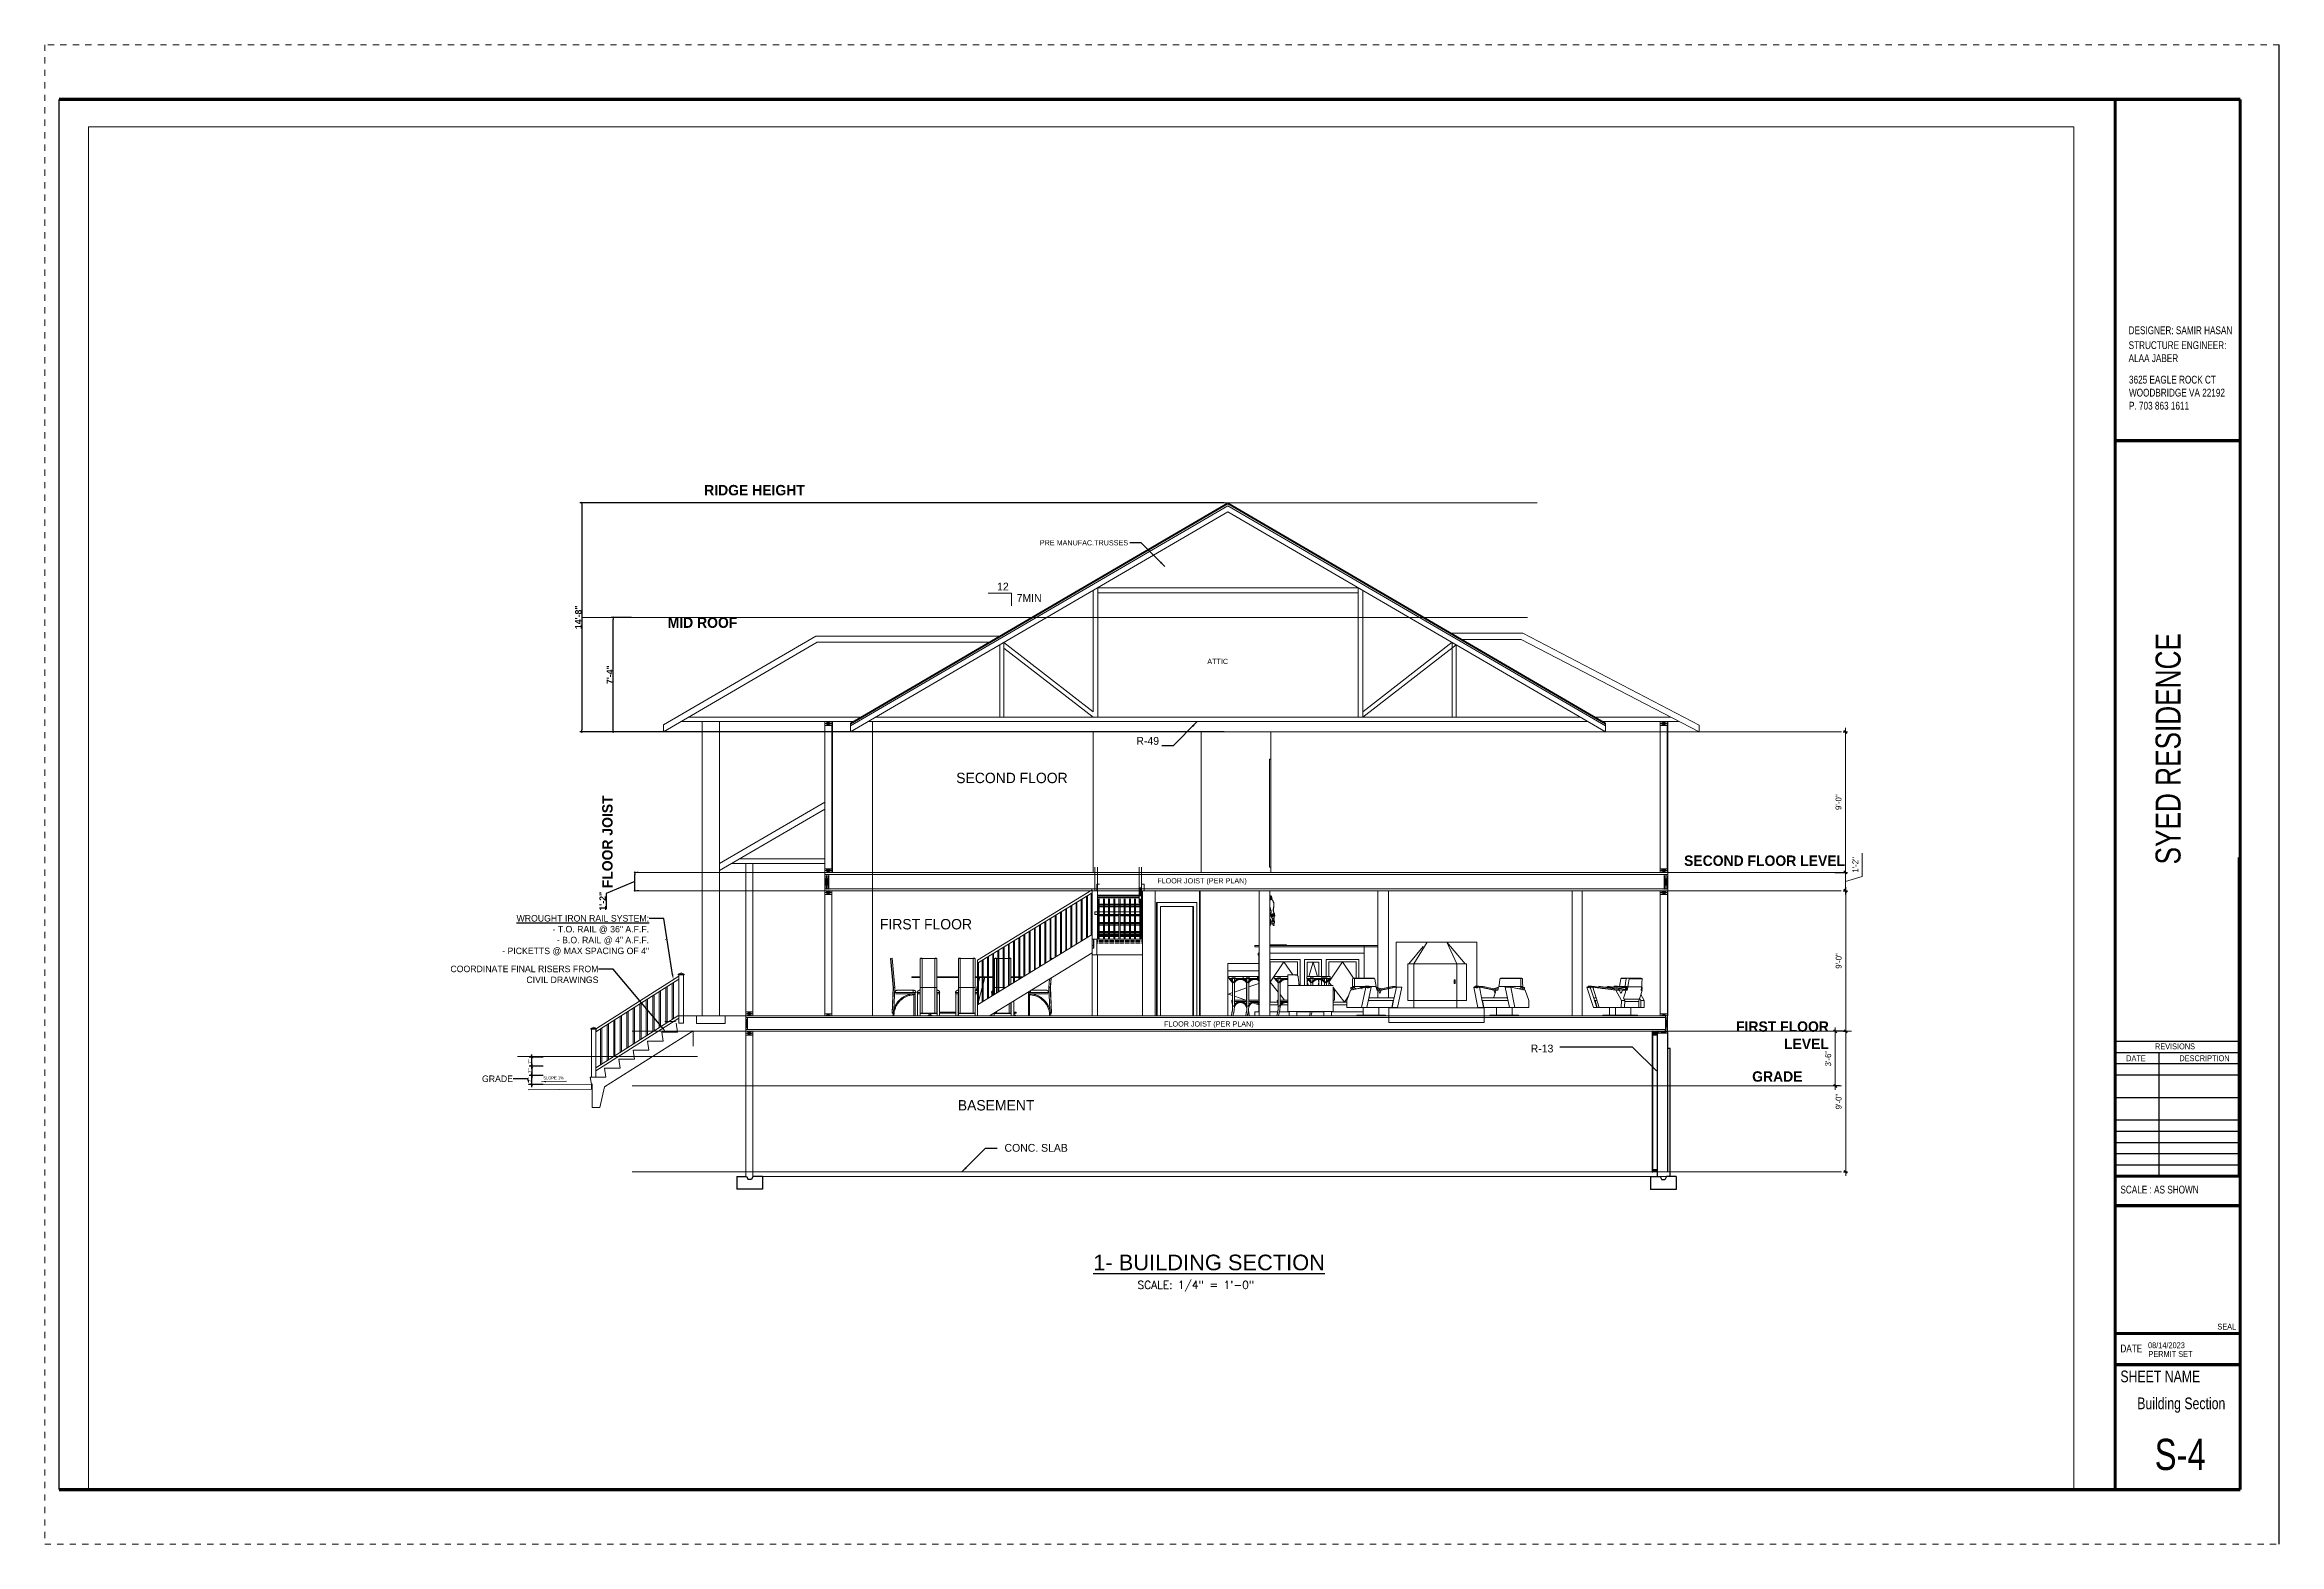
# Paper-space layout 'Section' of a CAD drawing. Extents: x 0.6 to 36.3, y 0.4 to 24.4.
# The model-space entities are those that its viewports show. They can reach past a viewport. Long polylines and large blocks are cut down to what shows.
import ezdxf
from ezdxf import colors
from ezdxf.entities.mleader import LeaderData, LeaderLine
from ezdxf.math import Vec2, Vec3

# ---------------------------------------------------------------- set-up
doc = ezdxf.new("R2010")
doc.units = 0
doc.header["$LTSCALE"] = 8
doc.header["$MEASUREMENT"] = 0
for name, pattern in [('Dash 1_16_', [0.125, 0.0625, -0.0625]), ('DASHDOT', [1, 0.5, -0.25, 0, -0.25]), ('HIDDEN', [0.375, 0.25, -0.125]), ('HIDDEN2', [0.1875, 0.125, -0.0625])]:
    doc.linetypes.add(name, pattern=pattern)
doc.layers.get('0').update_dxf_attribs({"lineweight": 9})
doc.layers.get('DefPoints').update_dxf_attribs({"color": 17})
for name, color, linetype in [('$1$DETAIL', 1, 'Continuous'), ('A-DOOR', 2, 'Continuous'), ('A-WALL-PATT-I', 1, 'Continuous'), ('Border', 53, 'Continuous'), ('s-text', 6, 'Continuous'), ('WALLELEV1-2', 7, 'Continuous')]:
    doc.layers.add(name, color=color, linetype=linetype)
for name, color, linetype, lineweight in [('A-COLS', 52, 'Continuous', 9), ('A-DOOR-FRAM', 31, 'Continuous', 9), ('A-FLOR-HRAL', 11, 'Continuous', 9), ('DIMENSION', 9, 'Continuous', 9), ('G-IMPT', 8, 'Continuous', 9), ('I-FURN', 30, 'Continuous', 9), ('Q-CASE', 31, 'Continuous', 9), ('Q-SPCQ', 91, 'Continuous', 9), ('TEXT', 6, 'Continuous', 25)]:
    doc.layers.add(name, color=color, linetype=linetype, lineweight=lineweight)
doc.layers.add('ELEVATION', color=7, linetype='Continuous', lineweight=25, true_color=0xdda54b)
doc.layers.add('level', color=7, linetype='HIDDEN', lineweight=15, true_color=0x987172)
doc.layers.add('No Plot', color=33, linetype='HIDDEN2', lineweight=18, plot=False)
doc.styles.add('1-4TXT', font='cityb___.ttf', dxfattribs={"height": 5})
doc.styles.add('DIM60', font='romans.shx', dxfattribs={"height": 6})
doc.styles.add('DIMTEXT', font='archstyl', dxfattribs={"width": 0.75})
doc.styles.add('HAND-SECTION', font='cqaarchstyl.shx', dxfattribs={"height": 3})
doc.styles.get("Standard").update_dxf_attribs({"font": 'stylu.ttf'})
doc.styles.add('Text - MM', font='arial.ttf', dxfattribs={"width": 0.75, "height": 0.09375})
doc.styles.add('TITLE', font='arial.ttf', dxfattribs={"height": 12})
doc.styles.add('TX_1-2in', font='arial.ttf', dxfattribs={"height": 3})
doc.dimstyles.new('1-4SCALE', dxfattribs={"dimscale": 0.5, "dimtxt": 5, "dimasz": 3, "dimexe": 3, "dimexo": 6, "dimgap": 0.0625, "dimtad": 1, "dimdec": 3, "dimrnd": 0.125, "dimzin": 3, "dimdsep": 46, "dimlunit": 4, "dimtxsty": '1-4TXT', "dimblk1": 'DOT', "dimblk2": 'DOT', "dimsah": 1, "dimcen": 2, "dimadec": 0, "dimazin": 0, "dimtfac": 1, "dimtdec": 3, "dimtofl": 0, "dimtmove": 0, "dimatfit": 3, "dimldrblk": 'DOT', "dimfxl": 1, "dimtolj": 1, "dimtzin": 0, "dimarcsym": 0})
doc.dimstyles.new('DIM 1-2 in', dxfattribs={"dimtxt": 3, "dimasz": 2, "dimexe": 2, "dimexo": 2, "dimgap": 0, "dimtad": 1, "dimdec": 3, "dimzin": 3, "dimdsep": 46, "dimlunit": 4, "dimtxsty": 'TX_1-2in', "dimblk": 'ARCHTICK', "dimcen": 0.09, "dimdle": 2, "dimclrd": 1, "dimclre": 1, "dimclrt": 2, "dimadec": 0, "dimazin": 0, "dimtfac": 1, "dimtdec": 3, "dimtofl": 0, "dimtmove": 0, "dimatfit": 3, "dimfxl": 1, "dimtolj": 1, "dimtzin": 0, "dimarcsym": 0})
doc.dimstyles.new('Forum 24', dxfattribs={"dimscale": 24, "dimtxt": 0.1875, "dimasz": 0.09375, "dimexe": 0.0625, "dimexo": 0.0625, "dimgap": 0.125, "dimtad": 1, "dimdec": 4, "dimrnd": 1, "dimzin": 7, "dimdsep": 46, "dimlunit": 4, "dimtxsty": 'Standard', "dimblk": 'OBLIQUE', "dimblk1": 'DIMTICK', "dimblk2": 'OBLIQUE', "dimcen": -0.0625, "dimdle": 0.125, "dimclrd": 256, "dimclre": 256, "dimclrt": 256, "dimadec": 0, "dimazin": 0, "dimtfac": 1, "dimtdec": 4, "dimtmove": 1, "dimatfit": 3, "dimfxl": 0.0625, "dimtvp": 1.2, "dimfrac": 2, "dimtolj": 1, "dimtzin": 7, "dimlwd": 13, "dimarcsym": 0})
doc.dimstyles.new('L_48', dxfattribs={"dimscale": 48, "dimtxt": 0.09375, "dimasz": 0.09375, "dimexe": 0.0625, "dimexo": 0.0625, "dimgap": 0.0625, "dimtad": 1, "dimdec": 4, "dimrnd": 0.125, "dimzin": 7, "dimdsep": 46, "dimlunit": 4, "dimtxsty": 'DIMTEXT', "dimblk1": 'DIMTICK', "dimblk2": 'DIMTICK', "dimsah": 1, "dimcen": 0.0625, "dimdle": 0.125, "dimclrd": 256, "dimclre": 256, "dimclrt": 4, "dimadec": 0, "dimazin": 0, "dimtfac": 1, "dimtdec": 4, "dimtmove": 2, "dimatfit": 3, "dimfxl": 1, "dimtvp": 1.2, "dimfrac": 2, "dimtolj": 1, "dimtzin": 7, "dimarcsym": 0})

psp = doc.layouts.new('Section')

# ---------------------------------------------------------------- texts
at = {"layer": 'Border', "style": 'Text - MM'}
for s, insert, char_height, width, attachment_point in [('DESIGNER: SAMIR HASAN', (33.938, 19.86), 0.125, 2.86487, 1), ('\\PSTRUCTURE ENGINEER:\\PALAA JABER', (33.938, 19.83), 0.125, 2.86487, 1), ('3625 EAGLE ROCK CT\\PWOODBRIDGE VA 22192\\PP. 703 863 1611', (33.944, 19.07), 0.125, 2.86487, 1), ('REVISIONS', (34.68, 8.384), 0.0938, 1.1254, 2), ('DATE', (33.899, 8.194), 0.0938, 1.1254, 1), ('DESCRIPTION', (34.75, 8.194), 0.09375, 1.1254, 1), ('SCALE : AS SHOWN', (33.807, 6.108), 0.125, 1.76597, 1), ('08/14/2023', (34.249, 3.601), 0.0938, 1.1254, 1), ('SEAL', (35.659, 3.899), 0.0938, 0.44116, 3), ('DATE', (33.807, 3.565), 0.125, 1.76597, 1), ('PERMIT SET', (34.255, 3.461), 0.0938, 1.1254, 1), ('SHEET NAME', (33.807, 3.149), 0.1875, 1.76597, 1), ('\\pxqc;Building Section', (33.898, 2.718), 0.1875, 1.76597, 1), ('S-4', (35.171, 1.55), 0.5, 1.75547, 9)]:
    psp.add_mtext(s, dxfattribs=dict(at, insert=insert, char_height=char_height, width=width, attachment_point=attachment_point))
at = {"layer": 'Border', "insert": (34.369, 11.249), "char_height": 0.4, "width": 8.94873, "attachment_point": 1, "rotation": 90, "style": 'Text - MM'}
psp.add_mtext('SYED RESIDENCE', dxfattribs=at)

msp = doc.modelspace()

# ---------------------------------------------------------------- texts
at = {"layer": 'ELEVATION', "color": 6, "linetype": 'Continuous', "lineweight": 0}
for s, height, style, p in [('SLOPE 1%%%', 2.25, 'HAND-SECTION', (13037.17325, -12545.44044, 0)), ('SCALE: 1/4" = 1\'-0" ', 6, 'DIM60', (13493.3561, -12706.32516, 0))]:
    msp.add_text(s, height=height, dxfattribs=dict(at, style=style)).set_placement(p)
for s, insert, char_height, width, attachment_point in [('PRE MANUFAC.TRUSSES ', (13486.24846, -12135.30652), 4, 81.9955195, 9), ('7MIN', (13419.82885, -12172.61348), 6, 5.2093704, 3), ('SECOND FLOOR', (13439.83654, -12309.88403), 8, 258.1289993, 3), ('FIRST FLOOR', (13366.37703, -12422.24148), 8, 258.1289993, 3), ('{\\fStylus BT|b0|i0|c0|p34;FLOOR JOIST (PER PLAN)}', (13582.66175, -12500.86688), 4, 112.525503, 3)]:
    msp.add_mtext(s, dxfattribs=dict(at, insert=insert, char_height=char_height, width=width, attachment_point=attachment_point))
at = {"layer": 'ELEVATION', "color": 6, "linetype": 'Continuous', "lineweight": 0, "insert": (13394.55241, -12163.86887), "char_height": 6, "attachment_point": 3}
msp.add_mtext('12', dxfattribs=at)
at = {"layer": 'ELEVATION', "color": 6, "linetype": 'Continuous', "lineweight": 0, "insert": (13082.36368, -12398.63678), "char_height": 8, "width": 84.2320716, "attachment_point": 1, "rotation": 90, "style": '1-4TXT'}
msp.add_mtext('FLOOR JOIST', dxfattribs=at)
at = {"layer": 'ELEVATION', "color": 6, "linetype": 'Continuous', "lineweight": 0, "char_height": 8, "style": '1-4TXT'}
for s, insert, width, attachment_point in [('SECOND FLOOR LEVEL', (14036.81058, -12373.4683), 144.7421276, 3), ('FIRST FLOOR LEVEL', (14024.40906, -12500.87847), 84.2320716, 3), ('GRADE', (13965.50064, -12539.23722), 84.2320716, 1)]:
    msp.add_mtext(s, dxfattribs=dict(at, insert=insert, width=width, attachment_point=attachment_point))
at = {"layer": 'level', "ltscale": 0.25, "char_height": 8, "width": 84.2320716, "attachment_point": 1, "style": '1-4TXT'}
for s, insert in [('RIDGE HEIGHT', (13160.70341, -12088.80699)), ('MID ROOF', (13132.63662, -12190.58567))]:
    msp.add_mtext(s, dxfattribs=dict(at, insert=insert))
at = {"layer": 'TEXT'}
for s, insert, char_height, width, attachment_point in [('ATTIC ', (13563.02306, -12226.44092), 4, 81.9955195, 9), ('R-49', (13510.00096, -12288.5044), 6, 86.6616321, 9), ('{\\fStylus BT|b0|i0|c0|p34;FLOOR JOIST (PER PLAN)}', (13577.37446, -12390.90205), 4, 145.6034963, 3), ('{\\fStylus BT|b0|i0|c0|p34;R-13}', (13795.40705, -12518.74469), 6, 86.6616321, 1), ('BASEMENT', (13414.29428, -12561.34018), 8, 225.0510061, 3), ('CONC. SLAB', (13439.93197, -12595.04991), 6, 86.6616321, 3)]:
    msp.add_mtext(s, dxfattribs=dict(at, insert=insert, char_height=char_height, width=width, attachment_point=attachment_point))
at = {"layer": 'WALLELEV1-2', "color": 4, "insert": (13548.44585, -12680.08752, 0), "char_height": 12, "width": 247.4081515, "attachment_point": 2, "style": 'TITLE'}
msp.add_mtext('\\A1;{\\L1- BUILDING SECTION}', dxfattribs=at)

# ---------------------------------------------------------------- blocks, each defined once
blk = doc.blocks.new('Sof_MLT_16005 - Sof_MLT_16005-363047-Section 1')
at = {"layer": 'I-FURN'}
for p, q in [((864.8, 31.5), (858.5, 31.5)), ((858.5, 30.9), (858.5, 31.5)), ((858.5, 30.9), (858.5, 23.2)), ((892.8, 23.2), (858.5, 23.2)), ((858.5, 22), (858.5, 23.2)), ((858.5, 3.9), (858.5, 22)), ((867.2, 23.2), (867.1, 24.3)), ((893.3, 3.9), (893.3, 22)), ((893.5, 19.7), (893.3, 19.7)), ((893.7, 19.7), (893.5, 19.7)), ((894.5, 12.6), (894.5, 18.9)), ((858.5, 3.1), (858.5, 3.9)), ((858.5, 3.1), (892.8, 3.1)), ((859.7, 0), (859.7, 3.1)), ((865.6, 0), (859.7, 0)), ((865.6, 0), (865.6, 3.1)), ((886.3, 0), (886.3, 3.1)), ((892.2, 0), (886.3, 0)), ((892.2, 0), (892.2, 3.1)), ((893.3, 11.8), (893.5, 11.8)), ((893.3, 3.7), (893.3, 3.9)), ((893.5, 11.8), (893.7, 11.8))]:
    blk.add_line(p, q, dxfattribs=at)
at = {"layer": 'I-FURN', "flags": 128}
for points in [[(866.5, 29.7), (866.5, 29.8), (866.5, 29.9), (866.5, 30), (866.4, 30.1), (866.4, 30.1), (866.4, 30.2), (866.4, 30.3), (866.3, 30.4), (866.3, 30.4), (866.2, 30.5), (866.2, 30.6), (866.1, 30.7), (866.1, 30.7), (866, 30.8), (866, 30.9), (865.9, 30.9), (865.8, 31), (865.8, 31), (865.7, 31.1), (865.6, 31.1), (865.6, 31.2), (865.5, 31.2), (865.4, 31.3), (865.4, 31.3), (865.3, 31.3), (865.2, 31.4), (865.1, 31.4), (865, 31.4), (865, 31.5), (864.9, 31.5), (864.8, 31.5)], [(866.5, 29.7), (866.5, 29.8), (866.5, 29.9), (866.5, 30), (866.4, 30.1), (866.4, 30.1), (866.4, 30.2), (866.4, 30.3), (866.3, 30.4), (866.3, 30.4), (866.2, 30.5), (866.2, 30.6), (866.1, 30.7), (866.1, 30.7), (866, 30.8), (866, 30.9), (865.9, 30.9), (865.8, 31), (865.8, 31), (865.7, 31.1), (865.6, 31.1), (865.6, 31.2), (865.5, 31.2), (865.4, 31.3), (865.4, 31.3), (865.3, 31.3), (865.2, 31.4), (865.1, 31.4), (865, 31.4), (865, 31.5), (864.9, 31.5), (864.8, 31.5), (864.8, 31.5)], [(867.1, 25.3), (867.1, 25.4), (866.8, 27.6), (866.5, 29.7)], [(867.2, 23.2), (867.1, 25.4), (866.8, 27.6), (866.5, 29.7)], [(892.8, 23.2), (892.8, 23.2), (892.8, 23.2), (892.8, 23.2), (892.9, 23.2), (892.9, 23.2), (892.9, 23.2), (892.9, 23.2), (892.9, 23.2), (893, 23.2), (893, 23.2), (893, 23.2), (893, 23.2), (893.1, 23.2), (893.1, 23.1), (893.1, 23.1), (893.1, 23.1), (893.1, 23.1), (893.1, 23.1), (893.2, 23.1), (893.2, 23), (893.2, 23), (893.2, 23), (893.2, 23), (893.2, 23), (893.3, 23), (893.3, 22.9), (893.3, 22.9), (893.3, 22.9), (893.3, 22.9), (893.3, 22.9), (893.3, 22.8), (893.3, 22.8), (893.3, 22.8), (893.3, 22.8), (893.3, 22.7), (893.3, 22.7), (893.3, 22.7), (893.3, 22.7), (893.3, 22.6), (893.3, 22.6)], [(892.8, 23.2), (892.8, 23.2), (892.8, 23.2), (892.8, 23.2), (892.9, 23.2), (892.9, 23.2), (892.9, 23.2), (892.9, 23.2), (892.9, 23.2), (893, 23.2), (893, 23.2), (893, 23.2), (893, 23.2), (893.1, 23.2), (893.1, 23.1), (893.1, 23.1), (893.1, 23.1), (893.1, 23.1), (893.1, 23.1), (893.2, 23.1), (893.2, 23), (893.2, 23), (893.2, 23), (893.2, 23), (893.2, 23), (893.3, 23), (893.3, 22.9), (893.3, 22.9), (893.3, 22.9), (893.3, 22.9), (893.3, 22.9), (893.3, 22.8), (893.3, 22.8), (893.3, 22.8), (893.3, 22.8), (893.3, 22.7), (893.3, 22.7), (893.3, 22.7), (893.3, 22.7), (893.3, 22.6), (893.3, 22.6)], [(893.7, 19.7), (893.8, 19.7), (893.8, 19.7), (893.8, 19.7), (893.9, 19.7), (893.9, 19.7), (893.9, 19.7), (894, 19.7), (894, 19.6), (894, 19.6), (894.1, 19.6), (894.1, 19.6), (894.1, 19.6), (894.1, 19.6), (894.2, 19.6), (894.2, 19.5), (894.2, 19.5), (894.2, 19.5), (894.3, 19.5), (894.3, 19.5), (894.3, 19.4), (894.3, 19.4), (894.4, 19.4), (894.4, 19.4), (894.4, 19.3), (894.4, 19.3), (894.4, 19.3), (894.4, 19.3), (894.5, 19.2), (894.5, 19.2), (894.5, 19.2), (894.5, 19.2), (894.5, 19.1), (894.5, 19.1), (894.5, 19.1), (894.5, 19), (894.5, 19), (894.5, 19), (894.5, 18.9), (894.5, 18.9), (894.5, 18.9)], [(894.5, 18.9), (894.5, 18.9), (894.5, 19), (894.5, 19), (894.5, 19), (894.5, 19.1), (894.5, 19.1), (894.5, 19.1), (894.5, 19.1), (894.5, 19.2), (894.5, 19.2), (894.5, 19.2), (894.4, 19.3), (894.4, 19.3), (894.4, 19.3), (894.4, 19.3), (894.4, 19.4), (894.4, 19.4), (894.3, 19.4), (894.3, 19.4), (894.3, 19.5), (894.3, 19.5), (894.2, 19.5), (894.2, 19.5), (894.2, 19.5), (894.2, 19.6), (894.1, 19.6), (894.1, 19.6), (894.1, 19.6), (894.1, 19.6), (894, 19.6), (894, 19.6), (894, 19.7), (893.9, 19.7), (893.9, 19.7), (893.9, 19.7), (893.8, 19.7), (893.8, 19.7), (893.8, 19.7), (893.8, 19.7), (893.7, 19.7)], [(893.3, 3.7), (893.3, 3.7), (893.3, 3.7), (893.3, 3.7), (893.3, 3.6), (893.3, 3.6), (893.3, 3.6), (893.3, 3.6), (893.3, 3.6), (893.3, 3.5), (893.3, 3.5), (893.3, 3.5), (893.3, 3.5), (893.3, 3.4), (893.3, 3.4), (893.2, 3.4), (893.2, 3.4), (893.2, 3.4), (893.2, 3.4), (893.2, 3.3), (893.2, 3.3), (893.2, 3.3), (893.1, 3.3), (893.1, 3.3), (893.1, 3.3), (893.1, 3.2), (893.1, 3.2), (893, 3.2), (893, 3.2), (893, 3.2), (893, 3.2), (893, 3.2), (892.9, 3.2), (892.9, 3.2), (892.9, 3.2), (892.9, 3.2), (892.8, 3.2), (892.8, 3.2), (892.8, 3.1), (892.8, 3.1), (892.8, 3.1)], [(893.3, 3.7), (893.3, 3.7), (893.3, 3.7), (893.3, 3.7), (893.3, 3.6), (893.3, 3.6), (893.3, 3.6), (893.3, 3.6), (893.3, 3.6), (893.3, 3.5), (893.3, 3.5), (893.3, 3.5), (893.3, 3.5), (893.3, 3.4), (893.3, 3.4), (893.2, 3.4), (893.2, 3.4), (893.2, 3.4), (893.2, 3.4), (893.2, 3.3), (893.2, 3.3), (893.2, 3.3), (893.1, 3.3), (893.1, 3.3), (893.1, 3.3), (893.1, 3.2), (893.1, 3.2), (893, 3.2), (893, 3.2), (893, 3.2), (893, 3.2), (893, 3.2), (892.9, 3.2), (892.9, 3.2), (892.9, 3.2), (892.9, 3.2), (892.8, 3.2), (892.8, 3.2), (892.8, 3.1), (892.8, 3.1), (892.8, 3.1)], [(893.3, 3.7), (893.3, 3.7), (893.3, 3.7), (893.3, 3.7), (893.3, 3.6), (893.3, 3.6), (893.3, 3.6), (893.3, 3.6), (893.3, 3.6), (893.3, 3.5), (893.3, 3.5), (893.3, 3.5), (893.3, 3.5), (893.3, 3.4), (893.3, 3.4), (893.2, 3.4), (893.2, 3.4), (893.2, 3.4), (893.2, 3.4), (893.2, 3.3), (893.2, 3.3), (893.2, 3.3), (893.1, 3.3), (893.1, 3.3), (893.1, 3.3), (893.1, 3.2), (893.1, 3.2), (893, 3.2), (893, 3.2), (893, 3.2), (893, 3.2), (893, 3.2), (892.9, 3.2), (892.9, 3.2), (892.9, 3.2), (892.9, 3.2), (892.8, 3.2), (892.8, 3.2), (892.8, 3.1), (892.8, 3.1), (892.8, 3.1)], [(894.5, 12.6), (894.5, 12.6), (894.5, 12.5), (894.5, 12.5), (894.5, 12.5), (894.5, 12.4), (894.5, 12.4), (894.5, 12.4), (894.5, 12.4), (894.5, 12.3), (894.5, 12.3), (894.5, 12.3), (894.4, 12.2), (894.4, 12.2), (894.4, 12.2), (894.4, 12.2), (894.4, 12.1), (894.4, 12.1), (894.3, 12.1), (894.3, 12.1), (894.3, 12), (894.3, 12), (894.2, 12), (894.2, 12), (894.2, 12), (894.2, 11.9), (894.1, 11.9), (894.1, 11.9), (894.1, 11.9), (894.1, 11.9), (894, 11.9), (894, 11.9), (894, 11.8), (893.9, 11.8), (893.9, 11.8), (893.9, 11.8), (893.8, 11.8), (893.8, 11.8), (893.8, 11.8), (893.8, 11.8), (893.7, 11.8)], [(893.7, 11.8), (893.8, 11.8), (893.8, 11.8), (893.8, 11.8), (893.9, 11.8), (893.9, 11.8), (893.9, 11.8), (894, 11.8), (894, 11.9), (894, 11.9), (894.1, 11.9), (894.1, 11.9), (894.1, 11.9), (894.1, 11.9), (894.2, 11.9), (894.2, 11.9), (894.2, 12), (894.2, 12), (894.3, 12), (894.3, 12), (894.3, 12), (894.3, 12.1), (894.4, 12.1), (894.4, 12.1), (894.4, 12.1), (894.4, 12.2), (894.4, 12.2), (894.4, 12.2), (894.5, 12.3), (894.5, 12.3), (894.5, 12.3), (894.5, 12.3), (894.5, 12.4), (894.5, 12.4), (894.5, 12.4), (894.5, 12.5), (894.5, 12.5), (894.5, 12.5), (894.5, 12.6), (894.5, 12.6), (894.5, 12.6)]]:
    blk.add_lwpolyline(points, dxfattribs=at)
at = {"layer": 'I-FURN'}
blk.add_open_spline([(864.7, 30.9), (864.7, 30.9), (864.7, 31), (864.7, 31.2), (864.7, 31.4), (864.8, 31.5), (864.8, 31.5), (864.8, 31.5)], degree=3, knots=[0, 0, 0, 0, 0.142857, 0.285714, 0.571429, 0.785714, 1, 1, 1, 1], dxfattribs=at)
blk = doc.blocks.new('Black_glass_V_Style_Dining_Table_and_Chairs_17295 - Black_glass_V_Style_Dining_Table_and_Chairs_17295-366985-Section 1')
at = {"layer": 'I-FURN'}
for p, q in [((550, 44), (551.9, 21.6)), ((550, 44), (550.1, 44)), ((550.1, 44), (552.1, 21.6)), ((550.1, 44), (550.5, 44)), ((550.5, 44), (551.1, 44.1)), ((551.1, 44.1), (551.2, 44.1)), ((553.1, 21.6), (551.2, 44.1)), ((553.1, 21.6), (551.2, 44.1)), ((551.2, 44.1), (551.2, 44.1)), ((572.7, 44), (572.7, 21.6)), ((574.2, 44), (574.2, 21.6)), ((584, 21.6), (584, 44)), ((585.5, 21.6), (585.5, 44)), ((602, 44), (602, 21.6)), ((603.5, 44), (603.5, 21.6)), ((613.3, 21.6), (613.3, 44)), ((614.8, 21.6), (614.8, 44)), ((614.9, 29.9), (614.9, 44)), ((629.7, 44), (629.7, 21.6)), ((631.2, 44), (631.2, 21.6)), ((642.4, 24.2), (642.4, 44)), ((673.4, 44.1), (673.3, 43.1)), ((673.4, 44.1), (673.3, 43.1)), ((673.4, 44.1), (673.5, 44.1)), ((673.4, 44.1), (673.4, 44.1)), ((673.5, 44.1), (674.1, 44)), ((674.1, 44), (674.5, 44)), ((674.5, 43.8), (674.5, 44)), ((674.5, 44), (674.6, 44)), ((674.6, 43.9), (674.6, 44)), ((551.9, 21.6), (551.1, 2)), ((552.1, 21.6), (551.2, 2)), ((552.4, 4.6), (553.1, 21.6)), ((552.4, 4.6), (553.1, 21.6)), ((553.3, 17.9), (553.3, 17.7)), ((553.3, 17.7), (555.6, 17.7)), ((555.1, 19.5), (555.6, 19.5)), ((555.6, 19.5), (566.9, 19.5)), ((566.9, 19.5), (555.6, 19.5)), ((566.9, 19.5), (555.6, 19.5)), ((555.6, 17.7), (567.2, 17.7)), ((568.6, 17.7), (555.8, 17.7)), ((566.3, 29.9), (566.3, 29.3)), ((566.3, 29.9), (566.7, 29.9)), ((566.7, 29.3), (566.3, 29.3)), ((566.7, 29.9), (572.7, 29.9)), ((572.7, 29.3), (566.7, 29.3)), ((567, 19.5), (567.7, 19.5)), ((567.7, 19.5), (567, 19.5)), ((567.2, 17.9), (567.2, 17.7)), ((567.2, 17.7), (568.1, 17.7)), ((567.7, 19.4), (567.7, 19.5)), ((568.6, 17.7), (568.7, 17.7)), ((568.7, 17.7), (569.5, 17.7)), ((569.5, 17.7), (569.5, 17.9)), ((570.5, 17.9), (570.5, 17.7)), ((570.5, 17.9), (570.5, 17.7)), ((570.5, 17.7), (571.1, 17.7)), ((571.5, 17.7), (571, 17.7)), ((571.1, 17.7), (572.7, 17.7)), ((572.3, 19.5), (572.7, 19.5)), ((572.8, 19.5), (572.3, 19.5)), ((572.3, 19.5), (572.3, 19.5)), ((572.7, 19.5), (572.3, 19.5)), ((572.7, 21.6), (572.7, 2)), ((574.2, 21.6), (574.2, 2)), ((584, 2), (584, 21.6)), ((585.9, 19.5), (585.3, 19.5)), ((585.5, 29.9), (602, 29.9)), ((602, 29.3), (585.5, 29.3)), ((585.5, 2), (585.5, 21.6)), ((585.5, 19.5), (585.9, 19.5)), ((585.9, 19.5), (585.5, 19.5)), ((585.5, 17.7), (587.1, 17.7)), ((587.2, 17.7), (586.7, 17.7)), ((587.1, 17.7), (587.7, 17.7)), ((587.7, 17.9), (587.7, 17.7)), ((599.9, 17.9), (599.9, 17.7)), ((599.9, 17.7), (600.4, 17.7)), ((600.8, 17.7), (600.3, 17.7)), ((600.4, 17.7), (602, 17.7)), ((601.6, 19.5), (602, 19.5)), ((602.2, 19.5), (601.6, 19.5)), ((601.6, 19.5), (601.6, 19.5)), ((602, 19.5), (601.6, 19.5)), ((602, 21.6), (602, 2)), ((603.5, 21.6), (603.5, 2)), ((613.3, 2), (613.3, 21.6)), ((615.2, 19.5), (614.7, 19.5)), ((614.8, 29.9), (616.7, 29.9)), ((616.7, 29.3), (614.8, 29.3)), ((614.8, 2), (614.8, 21.6)), ((614.8, 19.5), (615.2, 19.5)), ((615.2, 19.5), (614.8, 19.5)), ((614.8, 17.7), (616.4, 17.7)), ((614.9, 21.6), (614.9, 29.3)), ((614.9, 19.5), (614.9, 21.6)), ((615.3, 19.5), (615.2, 19.5)), ((615.3, 19.5), (615.3, 19.5)), ((616.7, 23.3), (615.7, 19.4)), ((616.5, 17.7), (616, 17.7)), ((616.4, 17.7), (616.7, 17.7)), ((617.5, 29.9), (620.4, 29.9)), ((618.4, 29.3), (617.5, 26.1)), ((620.4, 29.3), (617.5, 29.3)), ((617.5, 10.9), (620.4, 21.6)), ((621.1, 29.9), (624.4, 29.9)), ((621.1, 24.4), (622.4, 29.3)), ((624.4, 29.3), (621.1, 29.3)), ((625.1, 29.9), (628.4, 29.9)), ((628.4, 29.3), (625.1, 29.3)), ((627.5, 17.7), (627.5, 17.9)), ((627.5, 17.7), (628.1, 17.7)), ((628.4, 17.7), (628, 17.7)), ((628.1, 17.7), (628.3, 17.7)), ((629.1, 29.9), (629.7, 29.9)), ((629.7, 29.3), (629.1, 29.3)), ((629.1, 17.7), (629.7, 17.7)), ((629.8, 19.5), (629.2, 19.5)), ((629.3, 19.5), (629.7, 19.5)), ((629.7, 19.5), (629.3, 19.5)), ((629.7, 21.6), (629.7, 16.3)), ((631.2, 21.6), (631.2, 17.2)), ((642.4, 29.9), (644.4, 29.9)), ((644.4, 29.3), (642.4, 29.3)), ((645.1, 29.9), (648.4, 29.9)), ((648.4, 29.3), (645.1, 29.3)), ((649.1, 29.9), (651.8, 29.9)), ((650.9, 29.3), (649.1, 29.3)), ((655.2, 17.9), (655.2, 17.7)), ((655.2, 17.7), (655.9, 17.7)), ((655.9, 17.7), (656, 17.7)), ((668.8, 17.7), (656, 17.7)), ((656.5, 17.7), (657.4, 17.7)), ((657.4, 17.7), (657.4, 17.9)), ((657.4, 17.7), (669.1, 17.7)), ((657.8, 19.5), (669, 19.5)), ((669, 19.5), (657.8, 19.5)), ((669, 19.5), (657.8, 19.5)), ((669, 19.5), (669.5, 19.5)), ((669.1, 17.7), (671.3, 17.7)), ((671.3, 17.7), (671.3, 17.9)), ((672, 28.2), (671.5, 21.6)), ((672, 28.2), (671.5, 21.6)), ((671.5, 21.6), (672.2, 4.6)), ((671.5, 21.6), (672.2, 4.6)), ((672.5, 21.6), (673.2, 28.9)), ((673.4, 2), (672.5, 21.6)), ((672.7, 21.6), (673.3, 29)), ((673.5, 2), (672.7, 21.6)), ((551.2, 2), (551.1, 2)), ((551.6, 2), (551.2, 2)), ((551.9, 2), (551.6, 2)), ((552.7, 2.7), (552.8, 2.7)), ((553.4, 5.3), (553.5, 5.4)), ((554.5, 7.8), (554.6, 7.9)), ((555.8, 16.9), (568.6, 16.9)), ((560.1, 13.7), (560.2, 13.7)), ((562.5, 14.9), (562.6, 15)), ((567.9, 16.1), (567.9, 0)), ((568.7, 0), (568.7, 16.9)), ((570.6, 16.5), (570.6, 16)), ((570.6, 16.5), (570.6, 16)), ((570.6, 14.2), (570.6, 0)), ((570.6, 14.2), (570.6, 0)), ((571, 16.9), (571.5, 16.9)), ((571.5, 16.9), (571, 16.9)), ((571, 16.9), (571.5, 16.9)), ((585.8, 2), (572.4, 2)), ((572.4, 1.6), (585.8, 1.6)), ((572.6, 16), (572.6, 16.5)), ((572.6, 16), (572.6, 16.5)), ((572.6, 2), (572.6, 14.2)), ((572.6, 2), (572.6, 14.2)), ((572.6, 0), (572.6, 1.6)), ((572.6, 0), (572.6, 1.6)), ((578.1, 2), (578.1, 2)), ((578.7, 0.4), (578.7, 0)), ((578.7, 0.4), (581.5, 0.4)), ((579.1, 1.6), (581.1, 1.6)), ((579.7, 1.6), (579.7, 0.4)), ((580.5, 0.4), (580.5, 1.6)), ((581.5, 0), (581.5, 0.4)), ((585.5, 2.8), (585.6, 2.8)), ((585.5, 2.6), (585.6, 2.6)), ((585.6, 16.5), (585.6, 16)), ((585.6, 16.5), (585.6, 16)), ((585.6, 14.2), (585.6, 2.8)), ((585.6, 14.2), (585.6, 2)), ((585.6, 1.6), (585.6, 0)), ((585.6, 1.6), (585.6, 0)), ((587.2, 16.9), (586.7, 16.9)), ((586.7, 16.9), (587.2, 16.9)), ((586.7, 16.9), (587.2, 16.9)), ((587.6, 16), (587.6, 16.5)), ((587.6, 16), (587.6, 16.5)), ((587.6, 2.8), (587.6, 14.2)), ((587.6, 0), (587.6, 14.2)), ((587.6, 2.8), (600, 2.8)), ((587.6, 2.6), (600, 2.6)), ((587.6, 0), (587.6, 2)), ((600, 2), (587.6, 2)), ((600, 16.5), (600, 16)), ((600, 14.2), (600, 0)), ((600.3, 16.9), (600.8, 16.9)), ((600.8, 16.9), (600.3, 16.9)), ((600.3, 16.9), (600.8, 16.9)), ((615.1, 2), (601.7, 2)), ((601.7, 1.6), (615.1, 1.6)), ((601.9, 16), (601.9, 16.5)), ((601.9, 2), (601.9, 14.2)), ((601.9, 2.8), (602, 2.8)), ((601.9, 2.6), (602, 2.6)), ((601.9, 0), (601.9, 1.6)), ((602, 2.8), (602, 16.5)), ((602, 0), (602, 1.6)), ((615, 16.7), (614.8, 16.1)), ((614.8, 2.8), (614.9, 2.8)), ((614.8, 2.6), (614.9, 2.6)), ((614.9, 16.4), (614.9, 16.9)), ((614.9, 16.5), (614.9, 16)), ((614.9, 14.2), (614.9, 2)), ((614.9, 1.6), (614.9, 0)), ((615, 16.9), (615, 16.7)), ((616.5, 16.9), (616, 16.9)), ((616, 16.9), (616.5, 16.9)), ((616, 16.9), (616.5, 16.9)), ((627.6, 16.5), (627.6, 16)), ((627.6, 16.5), (627.6, 16)), ((627.6, 1), (627.6, 0)), ((627.6, 1), (627.6, 0)), ((628.4, 16.9), (628, 16.9)), ((628, 16.9), (628.4, 16.9)), ((628, 16.9), (628.4, 16.9)), ((642.8, 2), (629.4, 2)), ((629.4, 1.6), (642.8, 1.6)), ((629.6, 16.2), (629.6, 16.5)), ((629.6, 16.2), (629.6, 16.5)), ((629.6, 2), (629.6, 2.2)), ((629.6, 0), (629.6, 1.6)), ((629.6, 0), (629.6, 1.6)), ((629.7, 2.2), (629.7, 2)), ((631.2, 3.2), (631.2, 2)), ((641, 2), (641, 9.2)), ((642.4, 2), (642.4, 10.1)), ((642.4, 2.6), (642.6, 2.6)), ((642.6, 10.1), (642.6, 2.6)), ((642.6, 10.1), (642.6, 2)), ((642.6, 1.6), (642.6, 0)), ((642.6, 1.6), (642.6, 0)), ((644.5, 2.6), (644.5, 11.4)), ((644.5, 0), (644.5, 11.4)), ((644.5, 2.6), (646.5, 2.6)), ((646.5, 2), (644.5, 2)), ((644.5, 1.6), (645.5, 1.6)), ((644.5, 0.4), (645.9, 0.4)), ((644.9, 0.4), (644.9, 1.6)), ((645.5, 1.6), (645.5, 2)), ((645.9, 0), (645.9, 0.4)), ((646.5, 2), (646.5, 2.6)), ((655.9, 16.9), (655.9, 0)), ((656, 16.9), (668.8, 16.9)), ((656.7, 0), (656.7, 16.1)), ((659.4, 15.8), (659.5, 15.8)), ((662, 15), (662.1, 14.9)), ((664.4, 13.7), (664.5, 13.7)), ((670, 7.9), (670.1, 7.8)), ((671.2, 5.4), (671.2, 5.3)), ((673, 2), (672.7, 2)), ((673.4, 2), (673, 2)), ((673.5, 2), (673.4, 2)), ((552.5, 0), (551.7, 0)), ((568.7, 0), (567.9, 0)), ((571, 0), (570.6, 0)), ((572.2, 0), (571, 0)), ((572.6, 0), (572.2, 0)), ((578.7, 0), (581.5, 0)), ((586, 0), (585.6, 0)), ((587.2, 0), (586, 0)), ((587.6, 0), (587.2, 0)), ((600.3, 0), (600, 0)), ((601.5, 0), (600.3, 0)), ((601.9, 0), (601.5, 0)), ((602, 0), (601.9, 0)), ((615.3, 0), (614.9, 0)), ((616.5, 0), (615.3, 0)), ((616.7, 0), (616.5, 0)), ((628, 0), (627.6, 0)), ((629.2, 0), (628, 0)), ((629.6, 0), (629.2, 0)), ((642.9, 0), (642.6, 0)), ((644.1, 0), (642.9, 0)), ((644.5, 0), (644.1, 0)), ((644.5, 0), (645.9, 0)), ((656.7, 0), (655.9, 0)), ((672.9, 0), (672.1, 0))]:
    blk.add_line(p, q, dxfattribs=at)
at = {"layer": 'I-FURN', "flags": 128}
for points in [[(553.3, 17.9), (553.3, 17.9), (553.3, 18), (553.3, 18.1), (553.3, 18.1), (553.3, 18.2), (553.4, 18.3), (553.4, 18.3), (553.4, 18.4), (553.4, 18.4), (553.4, 18.5), (553.5, 18.6), (553.5, 18.6), (553.5, 18.7), (553.5, 18.7), (553.6, 18.8), (553.6, 18.8), (553.7, 18.9), (553.7, 18.9), (553.7, 19), (553.8, 19), (553.8, 19.1), (553.9, 19.1), (553.9, 19.1), (554, 19.2), (554, 19.2), (554.1, 19.2), (554.1, 19.3), (554.2, 19.3), (554.3, 19.3), (554.3, 19.4)], [(555.8, 17.7), (555.7, 17.7), (555.6, 17.7), (555.5, 17.7), (555.4, 17.7), (555.4, 17.7), (555.3, 17.7), (555.2, 17.7), (555.1, 17.7), (555, 17.7), (555, 17.7), (554.9, 17.7), (554.8, 17.7), (554.7, 17.7), (554.7, 17.7), (554.6, 17.7), (554.5, 17.7), (554.4, 17.7), (554.4, 17.7), (554.3, 17.7), (554.3, 17.7), (554.2, 17.7), (554.2, 17.7), (554.1, 17.7), (554.1, 17.7), (554, 17.7), (554, 17.7), (553.9, 17.7), (553.9, 17.7), (553.9, 17.7), (553.8, 17.7), (553.8, 17.7), (553.8, 17.7), (553.8, 17.7), (553.7, 17.7), (553.7, 17.7), (553.7, 17.7), (553.7, 17.7), (553.7, 17.7)], [(554.3, 19.4), (554.4, 19.4), (554.5, 19.4), (554.6, 19.4), (554.6, 19.4), (554.7, 19.5), (554.8, 19.5), (554.9, 19.5), (555, 19.5), (555, 19.5), (555, 19.5)], [(555.6, 19.5), (555.6, 19.5), (555.6, 19.5), (555.6, 19.5), (555.5, 19.5), (555.5, 19.5), (555.5, 19.5), (555.5, 19.5), (555.4, 19.5), (555.4, 19.5), (555.4, 19.5), (555.4, 19.5), (555.4, 19.5), (555.3, 19.5), (555.3, 19.5), (555.3, 19.5), (555.3, 19.5), (555.3, 19.5), (555.2, 19.5), (555.2, 19.5), (555.2, 19.5), (555.2, 19.5), (555.2, 19.5), (555.2, 19.5), (555.1, 19.5), (555.1, 19.5), (555.1, 19.5), (555.1, 19.5), (555.1, 19.5), (555.1, 19.5), (555.1, 19.5), (555.1, 19.5), (555.1, 19.5), (555.1, 19.5), (555, 19.5), (555, 19.5), (555, 19.5), (555, 19.5), (555, 19.5)], [(555, 19.5), (555, 19.5), (555, 19.5), (555, 19.5), (555, 19.5), (555.1, 19.5), (555.1, 19.5), (555.1, 19.5), (555.1, 19.5), (555.1, 19.5)], [(566.7, 19.5), (566.8, 19.5), (566.8, 19.5), (566.8, 19.5), (566.8, 19.5), (566.8, 19.5), (566.8, 19.5), (566.8, 19.5), (566.8, 19.5), (566.8, 19.5), (566.8, 19.5), (566.8, 19.5), (566.9, 19.5), (566.9, 19.5), (566.9, 19.5), (566.9, 19.5), (566.9, 19.5), (566.9, 19.5), (566.9, 19.5)], [(567, 19.5), (567, 19.5), (567, 19.5), (567, 19.5), (567, 19.5), (567, 19.5), (567, 19.5), (567, 19.5), (567, 19.5), (567, 19.5), (566.9, 19.5), (566.9, 19.5), (566.9, 19.5), (566.9, 19.5), (566.9, 19.5)], [(567.7, 19.5), (567.7, 19.5), (567.6, 19.5), (567.5, 19.5), (567.3, 19.5), (567.1, 19.5), (567, 19.5)], [(567.3, 19.5), (567.4, 19.5), (567.6, 19.5), (567.7, 19.5), (567.7, 19.5), (567.7, 19.5)], [(567.7, 19.5), (567.8, 19.5), (567.9, 19.5), (568, 19.5), (568, 19.5), (568.1, 19.4), (568.2, 19.4), (568.3, 19.4), (568.4, 19.4), (568.4, 19.4), (568.4, 19.4)], [(568.4, 19.4), (568.5, 19.3), (568.6, 19.3), (568.6, 19.3), (568.7, 19.2), (568.7, 19.2), (568.8, 19.2), (568.8, 19.1), (568.9, 19.1), (568.9, 19.1), (569, 19), (569, 19), (569.1, 18.9), (569.1, 18.9), (569.1, 18.8), (569.2, 18.8), (569.2, 18.7), (569.2, 18.7), (569.3, 18.6), (569.3, 18.6), (569.3, 18.5), (569.3, 18.4), (569.4, 18.4), (569.4, 18.3), (569.4, 18.3), (569.4, 18.2), (569.4, 18.1), (569.4, 18.1), (569.4, 18), (569.5, 18), (569.5, 17.9), (569.5, 17.9)], [(570.5, 17.9), (570.5, 17.9), (570.6, 18), (570.6, 18.1), (570.6, 18.1), (570.6, 18.2), (570.6, 18.3), (570.6, 18.3), (570.6, 18.4), (570.6, 18.4), (570.7, 18.5), (570.7, 18.6), (570.7, 18.6), (570.8, 18.7), (570.8, 18.7), (570.8, 18.8), (570.9, 18.8), (570.9, 18.9), (570.9, 18.9), (571, 19), (571, 19), (571.1, 19.1), (571.1, 19.1), (571.2, 19.1), (571.2, 19.2), (571.3, 19.2), (571.3, 19.2), (571.4, 19.3), (571.4, 19.3), (571.5, 19.3), (571.6, 19.4)], [(570.5, 17.9), (570.5, 17.9), (570.6, 18), (570.6, 18.1), (570.6, 18.1), (570.6, 18.2), (570.6, 18.3), (570.6, 18.3), (570.6, 18.4), (570.6, 18.4), (570.7, 18.5), (570.7, 18.6), (570.7, 18.6), (570.8, 18.7), (570.8, 18.7), (570.8, 18.8), (570.9, 18.8), (570.9, 18.9), (570.9, 18.9), (571, 19), (571, 19), (571.1, 19.1), (571.1, 19.1), (571.2, 19.1), (571.2, 19.2), (571.3, 19.2), (571.3, 19.2), (571.4, 19.3), (571.4, 19.3), (571.5, 19.3), (571.6, 19.4), (571.6, 19.4)], [(572.7, 17.7), (572.6, 17.7), (572.6, 17.7), (572.5, 17.7), (572.4, 17.7), (572.3, 17.7), (572.3, 17.7), (572.2, 17.7), (572.1, 17.7), (572.1, 17.7), (572, 17.7), (572, 17.7), (571.9, 17.7), (571.9, 17.7), (571.8, 17.7), (571.8, 17.7), (571.7, 17.7), (571.7, 17.7), (571.6, 17.7), (571.6, 17.7), (571.6, 17.7), (571.6, 17.7), (571.5, 17.7), (571.5, 17.7), (571.5, 17.7), (571.5, 17.7), (571.5, 17.7), (571.5, 17.7), (571.5, 17.7)], [(571.6, 19.4), (571.6, 19.4), (571.7, 19.4), (571.8, 19.4), (571.9, 19.4), (571.9, 19.5), (572, 19.5), (572.1, 19.5), (572.2, 19.5), (572.3, 19.5)], [(571.6, 19.4), (571.6, 19.4), (571.7, 19.4), (571.8, 19.4), (571.9, 19.4), (571.9, 19.5), (572, 19.5), (572.1, 19.5), (572.2, 19.5), (572.3, 19.5), (572.3, 19.5)], [(572.3, 19.5), (572.3, 19.5), (572.3, 19.5), (572.3, 19.5), (572.3, 19.5), (572.3, 19.5), (572.3, 19.5), (572.3, 19.5), (572.3, 19.5), (572.3, 19.5), (572.3, 19.5), (572.3, 19.5), (572.3, 19.5), (572.3, 19.5), (572.3, 19.5), (572.3, 19.5), (572.3, 19.5), (572.3, 19.5), (572.3, 19.5), (572.3, 19.5), (572.4, 19.5), (572.4, 19.5)], [(586.7, 17.7), (586.7, 17.7), (586.7, 17.7), (586.7, 17.7), (586.7, 17.7), (586.7, 17.7), (586.6, 17.7), (586.6, 17.7), (586.6, 17.7), (586.5, 17.7), (586.5, 17.7), (586.5, 17.7), (586.4, 17.7), (586.4, 17.7), (586.3, 17.7), (586.3, 17.7), (586.2, 17.7), (586.2, 17.7), (586.1, 17.7), (586.1, 17.7), (586, 17.7), (585.9, 17.7), (585.9, 17.7), (585.8, 17.7), (585.7, 17.7), (585.7, 17.7), (585.6, 17.7), (585.5, 17.7)], [(585.8, 19.5), (585.8, 19.5), (585.8, 19.5), (585.9, 19.5), (585.9, 19.5), (585.9, 19.5), (585.9, 19.5), (585.9, 19.5), (585.9, 19.5), (585.9, 19.5), (585.9, 19.5)], [(599.9, 17.9), (599.9, 17.9), (599.9, 18), (599.9, 18.1), (599.9, 18.1), (599.9, 18.2), (599.9, 18.3), (599.9, 18.3), (600, 18.4), (600, 18.4), (600, 18.5), (600, 18.6), (600.1, 18.6), (600.1, 18.7), (600.1, 18.7), (600.2, 18.8), (600.2, 18.8), (600.2, 18.9), (600.3, 18.9), (600.3, 19), (600.4, 19), (600.4, 19.1), (600.4, 19.1), (600.5, 19.1), (600.5, 19.2), (600.6, 19.2), (600.7, 19.2), (600.7, 19.3), (600.8, 19.3), (600.8, 19.3), (600.9, 19.4), (600.9, 19.4)], [(602, 17.7), (602, 17.7), (601.9, 17.7), (601.8, 17.7), (601.7, 17.7), (601.7, 17.7), (601.6, 17.7), (601.5, 17.7), (601.5, 17.7), (601.4, 17.7), (601.3, 17.7), (601.3, 17.7), (601.2, 17.7), (601.2, 17.7), (601.1, 17.7), (601.1, 17.7), (601.1, 17.7), (601, 17.7), (601, 17.7), (600.9, 17.7), (600.9, 17.7), (600.9, 17.7), (600.9, 17.7), (600.8, 17.7), (600.8, 17.7), (600.8, 17.7), (600.8, 17.7), (600.8, 17.7), (600.8, 17.7)], [(600.9, 19.4), (601, 19.4), (601, 19.4), (601.1, 19.4), (601.2, 19.4), (601.3, 19.5), (601.4, 19.5), (601.4, 19.5), (601.5, 19.5), (601.6, 19.5), (601.6, 19.5)], [(601.6, 19.5), (601.6, 19.5), (601.6, 19.5), (601.6, 19.5), (601.6, 19.5), (601.6, 19.5), (601.6, 19.5), (601.6, 19.5), (601.6, 19.5), (601.6, 19.5), (601.6, 19.5), (601.6, 19.5), (601.6, 19.5), (601.6, 19.5), (601.6, 19.5), (601.6, 19.5), (601.7, 19.5), (601.7, 19.5), (601.7, 19.5), (601.7, 19.5), (601.7, 19.5), (601.7, 19.5)], [(616, 17.7), (616, 17.7), (616, 17.7), (616, 17.7), (616, 17.7), (616, 17.7), (616, 17.7), (615.9, 17.7), (615.9, 17.7), (615.9, 17.7), (615.8, 17.7), (615.8, 17.7), (615.8, 17.7), (615.7, 17.7), (615.7, 17.7), (615.6, 17.7), (615.6, 17.7), (615.5, 17.7), (615.5, 17.7), (615.4, 17.7), (615.3, 17.7), (615.3, 17.7), (615.2, 17.7), (615.1, 17.7), (615.1, 17.7), (615, 17.7), (614.9, 17.7), (614.8, 17.7)], [(615.2, 19.5), (615.2, 19.5), (615.2, 19.5), (615.2, 19.5), (615.2, 19.5), (615.2, 19.5), (615.2, 19.5), (615.2, 19.5), (615.2, 19.5), (615.2, 19.5), (615.2, 19.5)], [(615.3, 19.5), (615.4, 19.5), (615.5, 19.5), (615.6, 19.5), (615.6, 19.5), (615.7, 19.4)], [(615.3, 19.5), (615.3, 19.5), (615.3, 19.5), (615.3, 19.5), (615.3, 19.5), (615.3, 19.5), (615.3, 19.5), (615.3, 19.5), (615.3, 19.5), (615.3, 19.5), (615.3, 19.5), (615.3, 19.5), (615.3, 19.5), (615.3, 19.5), (615.3, 19.5), (615.3, 19.5)], [(629.7, 17.7), (629.6, 17.7), (629.5, 17.7), (629.4, 17.7), (629.4, 17.7), (629.3, 17.7), (629.2, 17.7), (629.2, 17.7), (629.1, 17.7)], [(629.2, 19.5), (629.2, 19.5), (629.3, 19.5), (629.3, 19.5), (629.3, 19.5), (629.3, 19.5), (629.3, 19.5), (629.3, 19.5), (629.3, 19.5), (629.3, 19.5), (629.3, 19.5)], [(657.8, 19.5), (657.8, 19.5), (657.8, 19.5), (657.8, 19.5), (657.8, 19.5), (657.8, 19.5), (657.8, 19.5), (657.9, 19.5), (657.9, 19.5), (657.9, 19.5)], [(670.9, 17.7), (670.9, 17.7), (670.9, 17.7), (670.9, 17.7), (670.9, 17.7), (670.8, 17.7), (670.8, 17.7), (670.8, 17.7), (670.8, 17.7), (670.7, 17.7), (670.7, 17.7), (670.7, 17.7), (670.6, 17.7), (670.6, 17.7), (670.5, 17.7), (670.5, 17.7), (670.4, 17.7), (670.4, 17.7), (670.3, 17.7), (670.2, 17.7), (670.2, 17.7), (670.1, 17.7), (670.1, 17.7), (670, 17.7), (669.9, 17.7), (669.8, 17.7), (669.8, 17.7), (669.7, 17.7), (669.6, 17.7), (669.5, 17.7), (669.4, 17.7), (669.4, 17.7), (669.3, 17.7), (669.2, 17.7), (669.1, 17.7), (669, 17.7), (668.9, 17.7), (668.8, 17.7), (668.8, 17.7)], [(669.6, 19.5), (669.6, 19.5), (669.6, 19.5), (669.6, 19.5), (669.6, 19.5), (669.6, 19.5), (669.5, 19.5), (669.5, 19.5), (669.5, 19.5), (669.5, 19.5), (669.5, 19.5), (669.5, 19.5), (669.5, 19.5), (669.5, 19.5), (669.5, 19.5), (669.5, 19.5), (669.4, 19.5), (669.4, 19.5), (669.4, 19.5), (669.4, 19.5), (669.4, 19.5), (669.4, 19.5), (669.3, 19.5), (669.3, 19.5), (669.3, 19.5), (669.3, 19.5), (669.3, 19.5), (669.2, 19.5), (669.2, 19.5), (669.2, 19.5), (669.2, 19.5), (669.1, 19.5), (669.1, 19.5), (669.1, 19.5), (669.1, 19.5), (669, 19.5), (669, 19.5), (669, 19.5), (669, 19.5), (669, 19.5)], [(669.5, 19.5), (669.5, 19.5), (669.5, 19.5), (669.5, 19.5), (669.6, 19.5), (669.6, 19.5), (669.6, 19.5), (669.6, 19.5), (669.6, 19.5), (669.6, 19.5)], [(669.6, 19.5), (669.6, 19.5), (669.7, 19.5), (669.8, 19.5), (669.9, 19.5), (670, 19.4), (670, 19.4), (670.1, 19.4), (670.2, 19.4), (670.3, 19.4)], [(670.3, 19.4), (670.3, 19.3), (670.4, 19.3), (670.5, 19.3), (670.5, 19.2), (670.6, 19.2)], [(670.6, 19.2), (670.6, 19.2), (670.7, 19.1), (670.7, 19.1), (670.8, 19.1), (670.8, 19), (670.9, 19), (670.9, 18.9), (670.9, 18.9), (671, 18.8), (671, 18.8), (671.1, 18.7), (671.1, 18.7), (671.1, 18.6), (671.1, 18.6), (671.2, 18.5), (671.2, 18.4), (671.2, 18.4), (671.2, 18.3), (671.2, 18.3), (671.3, 18.2), (671.3, 18.1), (671.3, 18.1), (671.3, 18), (671.3, 18), (671.3, 17.9)], [(568.7, 16.9), (568, 16.9), (567.3, 16.9), (566.6, 16.8), (566, 16.7), (565.3, 16.6), (564.6, 16.4), (564, 16.3), (563.3, 16.1), (562.7, 15.8), (562.1, 15.6), (561.5, 15.3), (560.8, 15), (560.3, 14.7), (559.7, 14.3), (559.1, 14), (558.6, 13.6), (558, 13.2), (557.5, 12.7), (557, 12.3), (556.5, 11.8), (556.1, 11.3), (555.6, 10.8), (555.2, 10.3), (554.8, 9.7), (554.4, 9.1), (554.1, 8.6), (553.7, 8), (553.4, 7.4), (553.1, 6.8), (552.9, 6.1), (552.7, 5.5), (552.4, 4.9), (552.3, 4.2), (552.1, 3.5), (552, 2.9), (551.9, 2.2), (551.8, 1.5), (551.8, 0.9), (551.7, 0.2), (551.7, 0)], [(551.9, 2), (551.8, 1.5), (551.8, 0.9), (551.7, 0.2), (551.7, 0)], [(552.6, 5.2), (552.4, 4.9), (552.4, 4.7)], [(552.5, 0), (552.5, 0.6), (552.6, 1.3), (552.6, 1.9), (552.7, 2.6), (552.8, 3.2), (553, 3.8), (553.2, 4.5), (553.3, 5.1), (553.6, 5.7), (553.8, 6.3), (554.1, 6.9), (554.3, 7.5), (554.7, 8), (555, 8.6), (555.3, 9.1), (555.7, 9.6), (556.1, 10.1), (556.5, 10.6), (557, 11.1), (557.4, 11.6), (557.9, 12), (558.4, 12.4), (558.9, 12.8), (559.4, 13.2), (559.9, 13.6), (560.5, 13.9), (561.1, 14.2), (561.6, 14.5), (562.2, 14.8), (562.8, 15), (563.4, 15.3), (564, 15.5), (564.7, 15.6), (565.3, 15.8), (565.9, 15.9), (566.6, 16), (567.2, 16.1), (567.8, 16.1), (567.9, 16.1)], [(553.6, 7.6), (553.4, 7.4), (553.1, 6.8), (552.9, 6.1), (552.7, 5.5), (552.6, 5.3)], [(554.9, 9.9), (554.8, 9.7), (554.4, 9.1), (554.1, 8.6), (553.7, 8), (553.6, 7.7)], [(553.7, 16.9), (553.7, 16.9), (553.7, 16.9), (553.7, 16.9), (553.7, 16.9), (553.7, 16.9), (553.8, 16.9), (553.8, 16.9), (553.8, 16.9), (553.8, 16.9), (553.9, 16.9), (553.9, 16.9), (553.9, 16.9), (554, 16.9), (554, 16.9), (554.1, 16.9), (554.1, 16.9), (554.2, 16.9), (554.2, 16.9), (554.3, 16.9), (554.4, 16.9), (554.4, 16.9), (554.5, 16.9), (554.6, 16.9), (554.6, 16.9), (554.7, 16.9), (554.8, 16.9), (554.8, 16.9), (554.9, 16.9), (555, 16.9), (555.1, 16.9), (555.2, 16.9), (555.2, 16.9), (555.3, 16.9), (555.4, 16.9), (555.5, 16.9), (555.6, 16.9), (555.7, 16.9), (555.8, 16.9), (555.8, 16.9)], [(556.7, 11.9), (556.5, 11.8), (556.1, 11.3), (555.6, 10.8), (555.2, 10.3), (555, 10)], [(558.7, 13.7), (558.6, 13.6), (558, 13.2), (557.5, 12.7), (557, 12.3), (556.7, 12)], [(561, 15.1), (560.8, 15), (560.3, 14.7), (559.7, 14.3), (559.1, 14), (558.7, 13.7)], [(568.6, 16.9), (568, 16.9), (567.3, 16.9), (566.6, 16.8), (566, 16.7), (565.3, 16.6), (564.6, 16.4), (564, 16.3), (563.3, 16.1), (562.7, 15.8), (562.1, 15.6), (561.5, 15.3), (561, 15.1)], [(570.6, 16), (570.6, 16), (570.6, 16.2), (570.6, 16.3), (570.6, 16.4), (570.6, 16.5), (570.6, 16.5), (570.6, 16.5)], [(570.6, 16.5), (570.6, 16.5), (570.6, 16.4), (570.6, 16.4), (570.6, 16.3), (570.6, 16.1), (570.6, 16), (570.6, 15.8), (570.6, 15.6), (570.6, 15.3), (570.6, 15.1), (570.6, 14.8), (570.6, 14.5), (570.6, 14.2), (570.6, 13.8), (570.6, 13.4), (570.6, 13), (570.6, 12.6), (570.6, 12.2), (570.6, 11.7), (570.6, 11.2), (570.6, 10.7), (570.6, 10.2), (570.6, 9.7), (570.6, 9.2), (570.6, 8.6), (570.6, 8), (570.6, 7.4), (570.6, 6.8), (570.6, 6.2), (570.6, 5.6), (570.6, 5), (570.6, 4.4), (570.6, 3.7), (570.6, 3.1), (570.6, 2.4), (570.6, 1.8), (570.6, 1.1), (570.6, 0.4), (570.6, 0)], [(570.6, 0), (570.6, 0.7), (570.6, 1.3), (570.6, 2), (570.6, 2.6), (570.6, 3.3), (570.6, 3.9), (570.6, 4.6), (570.6, 5.2), (570.6, 5.8), (570.6, 6.4), (570.6, 7), (570.6, 7.6), (570.6, 8.2), (570.6, 8.8), (570.6, 9.3), (570.6, 9.9), (570.6, 10.4), (570.6, 10.9), (570.6, 11.4), (570.6, 11.9), (570.6, 12.3), (570.6, 12.7), (570.6, 13.2), (570.6, 13.5), (570.6, 13.9), (570.6, 14.2)], [(571.5, 16.9), (571.5, 16.9), (571.5, 16.9), (571.5, 16.9), (571.5, 16.9), (571.5, 16.9), (571.5, 16.9), (571.6, 16.9), (571.6, 16.9), (571.6, 16.9), (571.7, 16.9), (571.7, 16.9), (571.7, 16.9), (571.8, 16.9), (571.8, 16.9), (571.9, 16.9), (571.9, 16.9), (572, 16.9), (572.1, 16.9), (572.1, 16.9), (572.2, 16.9), (572.2, 16.9), (572.3, 16.9), (572.4, 16.9), (572.5, 16.9), (572.5, 16.9), (572.6, 16.9), (572.7, 16.9)], [(572.6, 16.5), (572.6, 16.5), (572.6, 16.4), (572.6, 16.4), (572.6, 16.3), (572.6, 16.1), (572.6, 16)], [(572.6, 0), (572.6, 0.7), (572.6, 1.3), (572.6, 2), (572.6, 2.6), (572.6, 3.3), (572.6, 3.9), (572.6, 4.6), (572.6, 5.2), (572.6, 5.8), (572.6, 6.4), (572.6, 7), (572.6, 7.6), (572.6, 8.2), (572.6, 8.8), (572.6, 9.3), (572.6, 9.9), (572.6, 10.4), (572.6, 10.9), (572.6, 11.4), (572.6, 11.9), (572.6, 12.3), (572.6, 12.7), (572.6, 13.2), (572.6, 13.5), (572.6, 13.9), (572.6, 14.3), (572.6, 14.6), (572.6, 14.9), (572.6, 15.2), (572.6, 15.4), (572.6, 15.6), (572.6, 15.8), (572.6, 16), (572.6, 16.2), (572.6, 16.3), (572.6, 16.4), (572.6, 16.5), (572.6, 16.5), (572.6, 16.5)], [(572.6, 14.2), (572.6, 13.8), (572.6, 13.4), (572.6, 13), (572.6, 12.6), (572.6, 12.2), (572.6, 11.7), (572.6, 11.2), (572.6, 10.7), (572.6, 10.2), (572.6, 9.7), (572.6, 9.2), (572.6, 8.6), (572.6, 8), (572.6, 7.4), (572.6, 6.8), (572.6, 6.2), (572.6, 5.6), (572.6, 5), (572.6, 4.4), (572.6, 3.7), (572.6, 3.1), (572.6, 2.4), (572.6, 2)], [(572.6, 1.6), (572.6, 1.1), (572.6, 0.4), (572.6, 0)], [(585.5, 16.9), (585.5, 16.9), (585.6, 16.9), (585.7, 16.9), (585.8, 16.9), (585.8, 16.9), (585.9, 16.9), (586, 16.9), (586, 16.9), (586.1, 16.9), (586.2, 16.9), (586.2, 16.9), (586.3, 16.9), (586.3, 16.9), (586.4, 16.9), (586.4, 16.9), (586.5, 16.9), (586.5, 16.9), (586.5, 16.9), (586.6, 16.9), (586.6, 16.9), (586.6, 16.9), (586.6, 16.9), (586.7, 16.9), (586.7, 16.9), (586.7, 16.9), (586.7, 16.9), (586.7, 16.9), (586.7, 16.9)], [(585.6, 16), (585.6, 16), (585.6, 16.2), (585.6, 16.3), (585.6, 16.4), (585.6, 16.5), (585.6, 16.5), (585.6, 16.5)], [(585.6, 16.5), (585.6, 16.5), (585.6, 16.4), (585.6, 16.4), (585.6, 16.3), (585.6, 16.1), (585.6, 16), (585.6, 15.8), (585.6, 15.6), (585.6, 15.3), (585.6, 15.1), (585.6, 14.8), (585.6, 14.5), (585.6, 14.2), (585.6, 13.8), (585.6, 13.4), (585.6, 13), (585.6, 12.6), (585.6, 12.2), (585.6, 11.7), (585.6, 11.2), (585.6, 10.7), (585.6, 10.2), (585.6, 9.7), (585.6, 9.2), (585.6, 8.6), (585.6, 8), (585.6, 7.4), (585.6, 6.8), (585.6, 6.2), (585.6, 5.6), (585.6, 5), (585.6, 4.4), (585.6, 3.7), (585.6, 3.1), (585.6, 2.4), (585.6, 1.8), (585.6, 1.1), (585.6, 0.4), (585.6, 0)], [(585.6, 2.8), (585.6, 3.3), (585.6, 3.9), (585.6, 4.6), (585.6, 5.2), (585.6, 5.8), (585.6, 6.4), (585.6, 7), (585.6, 7.6), (585.6, 8.2), (585.6, 8.8), (585.6, 9.3), (585.6, 9.9), (585.6, 10.4), (585.6, 10.9), (585.6, 11.4), (585.6, 11.9), (585.6, 12.3), (585.6, 12.7), (585.6, 13.2), (585.6, 13.5), (585.6, 13.9), (585.6, 14.2)], [(585.6, 0), (585.6, 0.7), (585.6, 1.3), (585.6, 1.6)], [(587.6, 16.5), (587.6, 16.5), (587.6, 16.4), (587.6, 16.4), (587.6, 16.3), (587.6, 16.1), (587.6, 16)], [(587.6, 0), (587.6, 0.7), (587.6, 1.3), (587.6, 2), (587.6, 2.6), (587.6, 3.3), (587.6, 3.9), (587.6, 4.6), (587.6, 5.2), (587.6, 5.8), (587.6, 6.4), (587.6, 7), (587.6, 7.6), (587.6, 8.2), (587.6, 8.8), (587.6, 9.3), (587.6, 9.9), (587.6, 10.4), (587.6, 10.9), (587.6, 11.4), (587.6, 11.9), (587.6, 12.3), (587.6, 12.7), (587.6, 13.2), (587.6, 13.5), (587.6, 13.9), (587.6, 14.3), (587.6, 14.6), (587.6, 14.9), (587.6, 15.2), (587.6, 15.4), (587.6, 15.6), (587.6, 15.8), (587.6, 16), (587.6, 16.2), (587.6, 16.3), (587.6, 16.4), (587.6, 16.5), (587.6, 16.5), (587.6, 16.5)], [(587.6, 14.2), (587.6, 13.8), (587.6, 13.4), (587.6, 13), (587.6, 12.6), (587.6, 12.2), (587.6, 11.7), (587.6, 11.2), (587.6, 10.7), (587.6, 10.2), (587.6, 9.7), (587.6, 9.2), (587.6, 8.6), (587.6, 8), (587.6, 7.4), (587.6, 6.8), (587.6, 6.2), (587.6, 5.6), (587.6, 5), (587.6, 4.4), (587.6, 3.7), (587.6, 3.1), (587.6, 2.8)], [(587.6, 2), (587.6, 1.8), (587.6, 1.1), (587.6, 0.4), (587.6, 0)], [(600, 16.5), (600, 16.5), (600, 16.4), (600, 16.4), (600, 16.3), (600, 16.1), (600, 16), (600, 15.8), (600, 15.6), (600, 15.3), (600, 15.1), (600, 14.8), (600, 14.5), (600, 14.2), (600, 13.8), (600, 13.4), (600, 13), (600, 12.6), (600, 12.2), (600, 11.7), (600, 11.2), (600, 10.7), (600, 10.2), (600, 9.7), (600, 9.2), (600, 8.6), (600, 8), (600, 7.4), (600, 6.8), (600, 6.2), (600, 5.6), (600, 5), (600, 4.4), (600, 3.7), (600, 3.1), (600, 2.4), (600, 1.8), (600, 1.1), (600, 0.4), (600, 0)], [(600.8, 16.9), (600.8, 16.9), (600.8, 16.9), (600.8, 16.9), (600.8, 16.9), (600.9, 16.9), (600.9, 16.9), (600.9, 16.9), (600.9, 16.9), (601, 16.9), (601, 16.9), (601, 16.9), (601.1, 16.9), (601.1, 16.9), (601.2, 16.9), (601.2, 16.9), (601.3, 16.9), (601.3, 16.9), (601.4, 16.9), (601.4, 16.9), (601.5, 16.9), (601.6, 16.9), (601.6, 16.9), (601.7, 16.9), (601.8, 16.9), (601.9, 16.9), (601.9, 16.9), (602, 16.9)], [(601.9, 0), (601.9, 0.7), (601.9, 1.3), (601.9, 2), (601.9, 2.6), (601.9, 3.3), (601.9, 3.9), (601.9, 4.6), (601.9, 5.2), (601.9, 5.8), (601.9, 6.4), (601.9, 7), (601.9, 7.6), (601.9, 8.2), (601.9, 8.8), (601.9, 9.3), (601.9, 9.9), (601.9, 10.4), (601.9, 10.9), (601.9, 11.4), (601.9, 11.9), (601.9, 12.3), (601.9, 12.7), (601.9, 13.2), (601.9, 13.5), (601.9, 13.9), (601.9, 14.3), (601.9, 14.6), (601.9, 14.9), (601.9, 15.2), (601.9, 15.4), (601.9, 15.6), (601.9, 15.8), (601.9, 16), (601.9, 16.2), (601.9, 16.3), (601.9, 16.4), (601.9, 16.5), (601.9, 16.5), (601.9, 16.5)], [(602, 16.5), (602, 16.5), (602, 16.4), (602, 16.4), (602, 16.3), (602, 16.1), (602, 16), (602, 15.8), (602, 15.6), (602, 15.3), (602, 15.1), (602, 14.8), (602, 14.5), (602, 14.2), (602, 13.8), (602, 13.4), (602, 13), (602, 12.6), (602, 12.2), (602, 11.7), (602, 11.2), (602, 10.7), (602, 10.2), (602, 9.7), (602, 9.2), (602, 8.6), (602, 8), (602, 7.4), (602, 6.8), (602, 6.2), (602, 5.6), (602, 5), (602, 4.4), (602, 3.7), (602, 3.1), (602, 2.8)], [(602, 1.6), (602, 1.1), (602, 0.4), (602, 0)], [(614.8, 16.9), (614.9, 16.9), (615, 16.9), (615, 16.9), (615.1, 16.9), (615.2, 16.9), (615.2, 16.9), (615.3, 16.9), (615.4, 16.9), (615.4, 16.9), (615.5, 16.9), (615.5, 16.9), (615.6, 16.9), (615.7, 16.9), (615.7, 16.9), (615.7, 16.9), (615.8, 16.9), (615.8, 16.9), (615.9, 16.9), (615.9, 16.9), (615.9, 16.9), (616, 16.9), (616, 16.9), (616, 16.9), (616, 16.9), (616, 16.9), (616, 16.9), (616, 16.9), (616, 16.9)], [(614.9, 16.5), (614.9, 16.5), (614.9, 16.4), (614.9, 16.4), (614.9, 16.3), (614.9, 16.1), (614.9, 16), (614.9, 15.8), (614.9, 15.6), (614.9, 15.3), (614.9, 15.1), (614.9, 14.8), (614.9, 14.5), (614.9, 14.2), (614.9, 13.8), (614.9, 13.4), (614.9, 13), (614.9, 12.6), (614.9, 12.2), (614.9, 11.7), (614.9, 11.2), (614.9, 10.7), (614.9, 10.2), (614.9, 9.7), (614.9, 9.2), (614.9, 8.6), (614.9, 8), (614.9, 7.4), (614.9, 6.8), (614.9, 6.2), (614.9, 5.6), (614.9, 5), (614.9, 4.4), (614.9, 3.7), (614.9, 3.1), (614.9, 2.4), (614.9, 1.8), (614.9, 1.1), (614.9, 0.4), (614.9, 0)], [(627.6, 16), (627.6, 16), (627.6, 16.2), (627.6, 16.3), (627.6, 16.4), (627.6, 16.5), (627.6, 16.5), (627.6, 16.5)], [(627.6, 16.5), (627.6, 16.5), (627.6, 16.4), (627.6, 16.4), (627.6, 16.3), (627.6, 16.1), (627.6, 16), (627.6, 15.8), (627.6, 15.6), (627.6, 15.3), (627.6, 15.1)], [(627.6, 0), (627.6, 0.7), (627.6, 1)], [(627.6, 1), (627.6, 0.4), (627.6, 0)], [(629.1, 16.9), (629.2, 16.9), (629.3, 16.9), (629.3, 16.9), (629.4, 16.9), (629.5, 16.9), (629.6, 16.9), (629.6, 16.9)], [(629.6, 16.5), (629.6, 16.5), (629.6, 16.4), (629.6, 16.4), (629.6, 16.3)], [(629.6, 16.2), (629.6, 16.3), (629.6, 16.4), (629.6, 16.5), (629.6, 16.5), (629.6, 16.5)], [(629.6, 0), (629.6, 0.7), (629.6, 1.3), (629.6, 2), (629.6, 2.2)], [(629.6, 1.6), (629.6, 1.1), (629.6, 0.4), (629.6, 0)], [(642.6, 2.6), (642.6, 2.6), (642.6, 3.3), (642.6, 3.9), (642.6, 4.6), (642.6, 5.2), (642.6, 5.8), (642.6, 6.4), (642.6, 7), (642.6, 7.6), (642.6, 8.2), (642.6, 8.8), (642.6, 9.3), (642.6, 9.9), (642.6, 10.1)], [(642.6, 10.1), (642.6, 9.7), (642.6, 9.2), (642.6, 8.6), (642.6, 8), (642.6, 7.4), (642.6, 6.8), (642.6, 6.2), (642.6, 5.6), (642.6, 5), (642.6, 4.4), (642.6, 3.7), (642.6, 3.1), (642.6, 2.4), (642.6, 1.8), (642.6, 1.1), (642.6, 0.4), (642.6, 0)], [(642.6, 0), (642.6, 0.7), (642.6, 1.3), (642.6, 1.6)], [(644.5, 11.4), (644.5, 11.2), (644.5, 10.7), (644.5, 10.2), (644.5, 9.7), (644.5, 9.2), (644.5, 8.6), (644.5, 8), (644.5, 7.4), (644.5, 6.8), (644.5, 6.2), (644.5, 5.6), (644.5, 5), (644.5, 4.4), (644.5, 3.7), (644.5, 3.1), (644.5, 2.6)], [(644.5, 0), (644.5, 0.7), (644.5, 1.3), (644.5, 2), (644.5, 2.6), (644.5, 3.3), (644.5, 3.9), (644.5, 4.6), (644.5, 5.2), (644.5, 5.8), (644.5, 6.4), (644.5, 7), (644.5, 7.6), (644.5, 8.2), (644.5, 8.8), (644.5, 9.3), (644.5, 9.9), (644.5, 10.4), (644.5, 10.9), (644.5, 11.4)], [(672.9, 0), (672.9, 0.7), (672.8, 1.4), (672.8, 2), (672.7, 2.7), (672.5, 3.4), (672.4, 4), (672.2, 4.7), (672, 5.3), (671.8, 6), (671.5, 6.6), (671.3, 7.2), (671, 7.8), (670.6, 8.4), (670.3, 9), (669.9, 9.6), (669.5, 10.1), (669.1, 10.6), (668.7, 11.2), (668.2, 11.7), (667.7, 12.1), (667.2, 12.6), (666.7, 13), (666.2, 13.5), (665.7, 13.9), (665.1, 14.2), (664.5, 14.6), (663.9, 14.9), (663.3, 15.2), (662.7, 15.5), (662.1, 15.8), (661.4, 16), (660.8, 16.2), (660.1, 16.4), (659.5, 16.6), (658.8, 16.7), (658.2, 16.8), (657.5, 16.9), (656.8, 16.9), (656.1, 16.9), (655.9, 16.9)], [(658.6, 16.7), (658.2, 16.8), (657.5, 16.9), (656.8, 16.9), (656.1, 16.9), (656, 16.9)], [(656.7, 16.1), (657.4, 16.1), (658, 16), (658.7, 15.9), (659.3, 15.8), (659.9, 15.6), (660.5, 15.5), (661.2, 15.3), (661.8, 15.1), (662.4, 14.8), (662.9, 14.5), (663.5, 14.3), (664.1, 13.9), (664.6, 13.6), (665.2, 13.2), (665.7, 12.9), (666.2, 12.5), (666.7, 12), (667.2, 11.6), (667.6, 11.1), (668.1, 10.7), (668.5, 10.2), (668.9, 9.7), (669.2, 9.1), (669.6, 8.6), (669.9, 8), (670.2, 7.5), (670.5, 6.9), (670.8, 6.3), (671, 5.7), (671.3, 5.1), (671.4, 4.5), (671.6, 3.9), (671.8, 3.2), (671.9, 2.6), (672, 2), (672, 1.3), (672.1, 0.7), (672.1, 0), (672.1, 0)], [(661.1, 16.1), (660.8, 16.2), (660.1, 16.4), (659.5, 16.6), (658.8, 16.7), (658.6, 16.7)], [(663.6, 15.1), (663.3, 15.2), (662.7, 15.5), (662.1, 15.8), (661.4, 16), (661.2, 16.1)], [(665.9, 13.7), (665.7, 13.9), (665.1, 14.2), (664.5, 14.6), (663.9, 14.9), (663.7, 15.1)], [(667.9, 12), (667.7, 12.1), (667.2, 12.6), (666.7, 13), (666.2, 13.5), (665.9, 13.7)], [(669.6, 10), (669.5, 10.1), (669.1, 10.6), (668.7, 11.2), (668.2, 11.7), (667.9, 11.9)], [(668.8, 16.9), (668.9, 16.9), (669, 16.9), (669.1, 16.9), (669.2, 16.9), (669.2, 16.9), (669.3, 16.9), (669.4, 16.9), (669.5, 16.9), (669.6, 16.9), (669.7, 16.9), (669.7, 16.9), (669.8, 16.9), (669.9, 16.9), (670, 16.9), (670, 16.9), (670.1, 16.9), (670.2, 16.9), (670.2, 16.9), (670.3, 16.9), (670.3, 16.9), (670.4, 16.9), (670.5, 16.9), (670.5, 16.9), (670.6, 16.9), (670.6, 16.9), (670.6, 16.9), (670.7, 16.9), (670.7, 16.9), (670.8, 16.9), (670.8, 16.9), (670.8, 16.9), (670.8, 16.9), (670.9, 16.9), (670.9, 16.9), (670.9, 16.9), (670.9, 16.9), (670.9, 16.9), (670.9, 16.9), (670.9, 16.9)], [(671, 7.7), (671, 7.8), (670.6, 8.4), (670.3, 9), (669.9, 9.6), (669.7, 9.9)], [(672.2, 4.7), (672, 5.3), (671.8, 6), (671.5, 6.6), (671.3, 7.2), (671, 7.7)], [(672.9, 0), (672.9, 0.7), (672.8, 1.4), (672.8, 2)]]:
    blk.add_lwpolyline(points, dxfattribs=at)
at = {"layer": 'I-FURN'}
for centre, major_axis, ratio, start_param, end_param in [((573.1, 44), (0.362, 0), 0.087384, 1.992391, 3.18576), ((573.1, 44), (0.362, 0), 0.087384, 1.992391, 3.901781), ((573.7, 44.1), (1.19, 0), 0.087384, 3.901781, 5.172539), ((573.4, 44), (1.19, 0), 0.087384, 0.79515, 1.992391), ((579.1, 47.7), (41.8, 0), 0.087384, 4.595979, 4.828799), ((579.1, 47.7), (42.3, 0), 0.087384, 4.596579, 4.828199), ((584.8, 44), (1.19, 0), 0.087384, 1.149202, 2.346443), ((584.5, 44.1), (1.19, 0), 0.087384, 4.252239, 5.522997), ((585.1, 44), (0.362, 0), 0.087384, 6.239018, 7.432387), ((585.1, 44), (0.362, 0), 0.087384, 5.522997, 7.432387), ((602.4, 44), (0.362, 0), 0.087384, 1.992391, 3.901781), ((602.5, 44), (0.362, 0), 0.087384, 2.296061, 3.18576), ((603, 44.1), (1.19, 0), 0.087384, 3.901781, 5.172539), ((602.7, 44), (1.19, 0), 0.087384, 0.79515, 1.992391), ((602.8, 44), (1.19, 0), 0.087384, 1.513495, 1.579657), ((602.8, 44), (1.19, 0), 0.087384, 0.79515, 1.341129), ((608.4, 47.7), (42.3, 0), 0.087384, 4.596579, 4.828199), ((608.4, 47.7), (41.8, 0), 0.087384, 4.595979, 4.828799), ((614.1, 44), (1.19, 0), 0.087384, 1.149202, 2.346443), ((613.8, 44.1), (1.19, 0), 0.087384, 4.252239, 5.522997), ((614.2, 44), (1.19, 0), 0.087384, 1.628098, 1.69518), ((614.2, 44), (1.19, 0), 0.087384, 1.149202, 1.454812), ((614.4, 44), (0.362, 0), 0.087384, 5.522997, 7.432387), ((614.5, 44), (0.362, 0), 0.087384, 6.239018, 7.432387), ((630, 44), (0.362, 0), 0.087384, 1.992391, 3.18576), ((630, 44), (0.362, 0), 0.087384, 1.992391, 3.901781), ((630.6, 44.1), (1.19, 0), 0.087384, 3.901781, 5.172539), ((630.4, 44), (1.19, 0), 0.087384, 0.79515, 1.992391), ((636.1, 47.7), (41.8, 0), 0.087384, 4.595979, 4.623672), ((636.1, 47.7), (42.3, 0), 0.087384, 4.596579, 4.624912), ((636.1, 47.7), (42.3, 0), 0.087384, 4.64268, 4.719538), ((636.1, 47.7), (41.8, 0), 0.087384, 4.641692, 4.719639), ((636.1, 47.7), (42.3, 0), 0.087384, 4.737253, 4.814206), ((636.1, 47.7), (41.8, 0), 0.087384, 4.737605, 4.81565), ((641.7, 44), (1.19, 0), 0.087384, 1.149202, 2.106994), ((641.5, 44.1), (1.19, 0), 0.087384, 4.394072, 5.522997), ((642.1, 44), (0.362, 0), 0.087384, 6.239018, 7.432387), ((642.1, 44), (0.362, 0), 0.087384, 5.522997, 7.432387), ((568.6, 17.3), (0, 0.394), 0.034899, 0, 3.141593), ((568.7, 17.3), (0, 0.394), 0.034899, 3.403392, 6.021386), ((568.7, 17.3), (0, 0.394), 0.034899, 3.403392, 6.021386), ((571, 17.3), (0, 0.394), 0.999391, 0, 3.141593), ((571, 17.3), (0, 0.394), 0.999391, 0, 0.261799), ((587.2, 17.3), (0, 0.394), 0.999391, 6.021386, 6.262613), ((587.2, 17.3), (0, 0.394), 0.999391, 3.141593, 6.262613), ((600.3, 17.3), (0, 0.394), 0.999391, 0, 3.141593), ((600.4, 17.3), (0, 0.394), 0.999391, 0, 0.261799), ((616.5, 17.3), (0, 0.394), 0.999391, 5.605289, 6.283185), ((628, 17.3), (0, 0.394), 0.999391, 0, 3.141593), ((628, 17.3), (0, 0.394), 0.999391, 0, 0.261799), ((655.9, 17.3), (0, 0.394), 0.034899, 0.261799, 2.879793), ((655.9, 17.3), (0, 0.394), 0.034899, 0.261799, 2.879793), ((656, 17.3), (0, 0.394), 0.034899, 3.141593, 6.283185), ((571, 17.3), (0, 0.394), 0.999391, 2.879793, 3.140668), ((573.1, 2), (0.362, 0), 0.043561, 3.097425, 4.290794), ((573.1, 2), (0.362, 0), 0.043561, 2.381404, 4.290794), ((573.7, 2), (1.19, 0), 0.043561, 1.110647, 2.381404), ((573.4, 2), (1.19, 0), 0.043561, 4.290794, 4.530242), ((573.4, 2), (1.19, 0), 0.043561, 4.290794, 5.488035), ((579.1, 0.2), (42.3, 0), 0.043561, 1.454987, 1.686606), ((579.1, 0.2), (41.8, 0), 0.043561, 1.454386, 1.687206), ((584.8, 2), (1.19, 0), 0.043561, 3.936743, 5.133984), ((584.5, 2), (1.19, 0), 0.043561, 0.760189, 2.030946), ((585.1, 2), (0.362, 0), 0.043561, 5.133984, 7.043374), ((587.2, 17.3), (0, 0.394), 0.999391, 3.162165, 3.403392), ((600.4, 17.3), (0, 0.394), 0.999391, 2.879793, 3.140668), ((602.4, 2), (0.362, 0), 0.043561, 2.381404, 4.290794), ((603, 2), (1.19, 0), 0.043561, 1.110647, 2.381404), ((602.7, 2), (1.19, 0), 0.043561, 4.290794, 5.488035), ((608.4, 0.2), (42.3, 0), 0.043561, 1.454987, 1.686606), ((608.4, 0.2), (41.8, 0), 0.043561, 1.454386, 1.687206), ((614.1, 2), (1.19, 0), 0.043561, 3.936743, 5.133984), ((613.8, 2), (1.19, 0), 0.043561, 0.760189, 2.030946), ((614.4, 2), (0.362, 0), 0.043561, 5.133984, 7.043374), ((616.5, 17.3), (0, 0.394), 0.999391, 3.141593, 3.819489), ((628, 17.3), (0, 0.394), 0.999391, 2.879793, 3.140668), ((630, 2), (0.362, 0), 0.043561, 2.381404, 4.290794), ((630.6, 2), (1.19, 0), 0.043561, 1.110647, 2.381404), ((630.4, 2), (1.19, 0), 0.043561, 4.290794, 5.488035), ((636.1, 0.2), (42.3, 0), 0.043561, 1.454987, 1.686606), ((636.1, 0.2), (41.8, 0), 0.043561, 1.454386, 1.687206), ((641.7, 2), (1.19, 0), 0.043561, 3.936743, 5.133984), ((641.5, 2), (1.19, 0), 0.043561, 0.760189, 2.030946), ((642.1, 2), (0.362, 0), 0.043561, 5.133984, 7.043374)]:
    blk.add_ellipse(centre, major_axis=major_axis, ratio=ratio, start_param=start_param, end_param=end_param, dxfattribs=at)
for points, knots in [([(552, 21.6), (551.9, 21.6), (551.9, 21.6), (552, 21.6), (552.1, 21.6)], [0.3333333, 0.3333333, 0.3333333, 0.3333333, 0.6666667, 0.8378589, 0.8378589, 0.8378589, 0.8378589]), ([(552.1, 21.6), (552.1, 21.6), (552.1, 21.6), (552.2, 21.6), (552.4, 21.6), (552.5, 21.6)], [0.3621067, 0.3621067, 0.3621067, 0.3621067, 0.4, 0.7, 1, 1, 1, 1]), ([(552.5, 21.6), (552.5, 21.6), (552.6, 21.6), (552.7, 21.6), (552.8, 21.6), (552.9, 21.6), (552.9, 21.6), (553, 21.6), (553, 21.6), (553, 21.6)], [0, 0, 0, 0, 0.25, 0.375, 0.5, 0.625, 0.75, 0.875, 1, 1, 1, 1]), ([(567.1, 19.4), (567.1, 19.3), (567.2, 19.1), (567.2, 18.6), (567.2, 18.1), (567.2, 17.9)], [-1, -1, -1, -1, -0.7, -0.4, 0, 0, 0, 0]), ([(572.7, 21.6), (572.7, 21.6), (572.7, 21.6), (572.7, 21.6), (572.7, 21.6), (572.8, 21.6), (572.8, 21.6)], [0.6018683, 0.6018683, 0.6018683, 0.6018683, 0.625, 0.75, 0.875, 1, 1, 1, 1]), ([(572.8, 21.6), (572.9, 21.6), (573.3, 21.6), (573.8, 21.6), (574.1, 21.6), (574.2, 21.6)], [0, 0, 0, 0, 0.4, 0.7, 1, 1, 1, 1]), ([(584, 21.6), (584.2, 21.6), (584.5, 21.6), (585, 21.6), (585.3, 21.6), (585.4, 21.6)], [0, 0, 0, 0, 0.4, 0.7, 1, 1, 1, 1]), ([(585.4, 21.6), (585.4, 21.6), (585.5, 21.6), (585.5, 21.6), (585.5, 21.6), (585.5, 21.6)], [0, 0, 0, 0, 0.25, 0.375, 0.3981317, 0.3981317, 0.3981317, 0.3981317]), ([(586.6, 19.4), (586.8, 19.3), (587.1, 19.1), (587.5, 18.6), (587.7, 18.1), (587.7, 17.9)], [-1, -1, -1, -1, -0.7, -0.4, 0, 0, 0, 0]), ([(602, 21.6), (602, 21.6), (602, 21.6), (602, 21.6), (602.1, 21.6), (602.1, 21.6), (602.1, 21.6)], [0.6018683, 0.6018683, 0.6018683, 0.6018683, 0.625, 0.75, 0.875, 1, 1, 1, 1]), ([(602.1, 21.6), (602.3, 21.6), (602.6, 21.6), (603.1, 21.6), (603.4, 21.6), (603.5, 21.6)], [0, 0, 0, 0, 0.4, 0.7, 1, 1, 1, 1]), ([(613.3, 21.6), (613.5, 21.6), (613.9, 21.6), (614.4, 21.6), (614.6, 21.6), (614.7, 21.6)], [0, 0, 0, 0, 0.4, 0.7, 1, 1, 1, 1]), ([(614.7, 21.6), (614.7, 21.6), (614.8, 21.6), (614.8, 21.6), (614.8, 21.6), (614.8, 21.6)], [0, 0, 0, 0, 0.25, 0.375, 0.3981317, 0.3981317, 0.3981317, 0.3981317]), ([(614.8, 21.6), (614.8, 21.6), (614.9, 21.6), (614.9, 21.6), (614.9, 21.6)], [0.25, 0.25, 0.25, 0.25, 0.5, 0.625, 0.625, 0.625, 0.625]), ([(616, 19.4), (616.1, 19.3), (616.4, 19.1), (616.7, 18.9), (616.7, 18.7)], [-1, -1, -1, -1, -0.7, -0.4654065, -0.4654065, -0.4654065, -0.4654065]), ([(627.5, 17.9), (627.5, 18), (627.5, 18.3), (627.7, 18.6), (627.9, 18.9), (628.1, 19.2), (628.3, 19.3), (628.4, 19.3)], [-1, -1, -1, -1, -0.8, -0.6, -0.4, -0.2, -0.0892625, -0.0892625, -0.0892625, -0.0892625]), ([(629.7, 21.6), (629.7, 21.6), (629.7, 21.6), (629.7, 21.6), (629.7, 21.6), (629.8, 21.6), (629.8, 21.6)], [0.6018683, 0.6018683, 0.6018683, 0.6018683, 0.625, 0.75, 0.875, 1, 1, 1, 1]), ([(629.8, 21.6), (629.9, 21.6), (630.2, 21.6), (630.7, 21.6), (631, 21.6), (631.2, 21.6)], [0, 0, 0, 0, 0.4, 0.7, 1, 1, 1, 1]), ([(633.1, 21.6), (633.5, 21.6), (634.6, 21.6), (635.7, 21.6), (636.4, 21.6)], [0.1990367, 0.1990367, 0.1990367, 0.1990367, 0.3333333, 0.5308652, 0.5308652, 0.5308652, 0.5308652]), ([(637.1, 21.6), (637.3, 21.6), (637.7, 21.6), (638.1, 21.6), (638.3, 21.6)], [0.6073486, 0.6073486, 0.6073486, 0.6073486, 0.6666667, 0.7310464, 0.7310464, 0.7310464, 0.7310464]), ([(657.4, 17.9), (657.4, 18), (657.4, 18.3), (657.4, 18.6), (657.4, 18.9), (657.5, 19.2), (657.5, 19.3), (657.5, 19.3)], [-1, -1, -1, -1, -0.8, -0.6, -0.4, -0.2, -0.043808, -0.043808, -0.043808, -0.043808]), ([(671.5, 21.6), (671.5, 21.6), (671.5, 21.6), (671.5, 21.6), (671.6, 21.6)], [0.6, 0.6, 0.6, 0.6, 0.7, 1, 1, 1, 1]), ([(671.6, 21.6), (671.6, 21.6), (671.7, 21.6), (671.8, 21.6), (671.9, 21.6), (672, 21.6), (672.1, 21.6), (672.1, 21.6), (672.1, 21.6)], [0, 0, 0, 0, 0.25, 0.5, 0.625, 0.75, 0.875, 1, 1, 1, 1]), ([(672.1, 21.6), (672.3, 21.6), (672.5, 21.6), (672.5, 21.6), (672.5, 21.6)], [0, 0, 0, 0, 0.4, 0.6378933, 0.6378933, 0.6378933, 0.6378933]), ([(672.5, 21.6), (672.6, 21.6), (672.7, 21.6), (672.7, 21.6), (672.6, 21.6)], [0.1621411, 0.1621411, 0.1621411, 0.1621411, 0.3333333, 0.6666667, 0.6666667, 0.6666667, 0.6666667]), ([(568.7, 16.9), (568.7, 16.9), (568.7, 16.9), (568.6, 16.9), (568.6, 16.9), (568.6, 16.9), (568.6, 16.9), (568.6, 16.9), (568.6, 16.8), (568.6, 16.8), (568.5, 16.8), (568.5, 16.8), (568.5, 16.8), (568.5, 16.8), (568.5, 16.7), (568.4, 16.7), (568.4, 16.7), (568.4, 16.6), (568.4, 16.6), (568.3, 16.6), (568.3, 16.6), (568.3, 16.5), (568.2, 16.5), (568.2, 16.5), (568.2, 16.4), (568.2, 16.4), (568.1, 16.4), (568.1, 16.4), (568.1, 16.4), (568.1, 16.3), (568.1, 16.3), (568, 16.3), (568, 16.3), (568, 16.3), (568, 16.2), (568, 16.2), (568, 16.2), (568, 16.2), (567.9, 16.2), (567.9, 16.2), (567.9, 16.2), (567.9, 16.2), (567.9, 16.2), (567.9, 16.1), (567.9, 16.1), (567.9, 16.1), (567.9, 16.1)], [0, 0, 0, 0, 0.055556, 0.083333, 0.097222, 0.111111, 0.138889, 0.166667, 0.194444, 0.208333, 0.222222, 0.236111, 0.25, 0.277778, 0.305556, 0.333333, 0.361111, 0.388889, 0.416667, 0.444444, 0.472222, 0.5, 0.527778, 0.555556, 0.583333, 0.611111, 0.638889, 0.652778, 0.666667, 0.680556, 0.694444, 0.722222, 0.75, 0.763889, 0.770833, 0.777778, 0.791667, 0.805556, 0.833333, 0.861111, 0.875, 0.888889, 0.902778, 0.916667, 0.944444, 1, 1, 1, 1]), ([(570.6, 16.5), (570.6, 16.5), (570.6, 16.5), (570.6, 16.5), (570.6, 16.6), (570.6, 16.6), (570.6, 16.6), (570.6, 16.6), (570.7, 16.7), (570.7, 16.7), (570.7, 16.7), (570.7, 16.7), (570.7, 16.7), (570.7, 16.8), (570.7, 16.8), (570.7, 16.8), (570.7, 16.8), (570.7, 16.8), (570.8, 16.8), (570.8, 16.8), (570.8, 16.9), (570.8, 16.9), (570.9, 16.9), (570.9, 16.9), (570.9, 16.9), (570.9, 16.9), (571, 16.9), (571, 16.9)], [0.4444444, 0.4444444, 0.4444444, 0.4444444, 0.4722222, 0.5, 0.5277778, 0.5555556, 0.5833333, 0.6111111, 0.6388889, 0.6527778, 0.6666667, 0.6805556, 0.6944444, 0.7222222, 0.75, 0.7638889, 0.7708333, 0.7777778, 0.7916667, 0.8055556, 0.8333333, 0.8611111, 0.8888889, 0.9027778, 0.9166667, 0.9444444, 1, 1, 1, 1]), ([(570.7, 16.7), (570.7, 16.7), (570.7, 16.7), (570.7, 16.7), (570.6, 16.6), (570.6, 16.6), (570.6, 16.6), (570.6, 16.6), (570.6, 16.5), (570.6, 16.5), (570.6, 16.5), (570.6, 16.5)], [0.3333333, 0.3333333, 0.3333333, 0.3333333, 0.3472222, 0.3611111, 0.3888889, 0.4166667, 0.4444444, 0.4722222, 0.5, 0.5277778, 0.5495687, 0.5495687, 0.5495687, 0.5495687]), ([(572.2, 16.9), (572.2, 16.9), (572.3, 16.9), (572.3, 16.9), (572.3, 16.9), (572.4, 16.9), (572.4, 16.9), (572.4, 16.9), (572.5, 16.8), (572.5, 16.8), (572.5, 16.8), (572.5, 16.8), (572.5, 16.8), (572.5, 16.8), (572.5, 16.7), (572.6, 16.7), (572.6, 16.7), (572.6, 16.6), (572.6, 16.6), (572.6, 16.6), (572.6, 16.6), (572.6, 16.5), (572.6, 16.5), (572.6, 16.5), (572.6, 16.4), (572.6, 16.4), (572.6, 16.4), (572.6, 16.4), (572.6, 16.4)], [0, 0, 0, 0, 0.0555556, 0.0833333, 0.0972222, 0.1111111, 0.1388889, 0.1666667, 0.1944444, 0.2083333, 0.2222222, 0.2361111, 0.25, 0.2777778, 0.3055556, 0.3333333, 0.3611111, 0.3888889, 0.4166667, 0.4444444, 0.4722222, 0.5, 0.5277778, 0.5555556, 0.5833333, 0.6111111, 0.6388889, 0.6463382, 0.6463382, 0.6463382, 0.6463382]), ([(572.6, 16.5), (572.6, 16.5), (572.6, 16.5), (572.6, 16.5), (572.6, 16.6), (572.6, 16.6), (572.6, 16.6), (572.6, 16.6), (572.6, 16.7), (572.6, 16.7), (572.6, 16.7), (572.6, 16.7)], [0.4502396, 0.4502396, 0.4502396, 0.4502396, 0.4722222, 0.5, 0.5277778, 0.5555556, 0.5833333, 0.6111111, 0.6388889, 0.6527778, 0.6666667, 0.6666667, 0.6666667, 0.6666667]), ([(585.6, 16.5), (585.6, 16.5), (585.6, 16.5), (585.6, 16.5), (585.6, 16.6), (585.6, 16.6), (585.6, 16.6), (585.6, 16.6), (585.6, 16.7), (585.6, 16.7), (585.6, 16.7), (585.6, 16.7), (585.6, 16.7), (585.7, 16.8), (585.7, 16.8), (585.7, 16.8), (585.7, 16.8), (585.7, 16.8), (585.7, 16.8), (585.7, 16.8), (585.8, 16.9), (585.8, 16.9), (585.8, 16.9), (585.8, 16.9), (585.9, 16.9), (585.9, 16.9), (586, 16.9), (586, 16.9)], [0.4444444, 0.4444444, 0.4444444, 0.4444444, 0.4722222, 0.5, 0.5277778, 0.5555556, 0.5833333, 0.6111111, 0.6388889, 0.6527778, 0.6666667, 0.6805556, 0.6944444, 0.7222222, 0.75, 0.7638889, 0.7708333, 0.7777778, 0.7916667, 0.8055556, 0.8333333, 0.8611111, 0.8888889, 0.9027778, 0.9166667, 0.9444444, 1, 1, 1, 1]), ([(585.6, 16.7), (585.6, 16.7), (585.6, 16.7), (585.6, 16.7), (585.6, 16.6), (585.6, 16.6), (585.6, 16.6), (585.6, 16.6), (585.6, 16.5), (585.6, 16.5), (585.6, 16.5), (585.6, 16.5)], [0.3333333, 0.3333333, 0.3333333, 0.3333333, 0.3472222, 0.3611111, 0.3888889, 0.4166667, 0.4444444, 0.4722222, 0.5, 0.5277778, 0.5495687, 0.5495687, 0.5495687, 0.5495687]), ([(587.2, 16.9), (587.2, 16.9), (587.2, 16.9), (587.3, 16.9), (587.3, 16.9), (587.3, 16.9), (587.4, 16.9), (587.4, 16.9), (587.4, 16.8), (587.4, 16.8), (587.4, 16.8), (587.5, 16.8), (587.5, 16.8), (587.5, 16.8), (587.5, 16.7), (587.5, 16.7), (587.5, 16.7), (587.5, 16.6), (587.5, 16.6), (587.6, 16.6), (587.6, 16.6), (587.6, 16.5), (587.6, 16.5), (587.6, 16.5), (587.5, 16.4), (587.5, 16.4), (587.5, 16.4), (587.5, 16.4), (587.5, 16.4)], [0, 0, 0, 0, 0.0555556, 0.0833333, 0.0972222, 0.1111111, 0.1388889, 0.1666667, 0.1944444, 0.2083333, 0.2222222, 0.2361111, 0.25, 0.2777778, 0.3055556, 0.3333333, 0.3611111, 0.3888889, 0.4166667, 0.4444444, 0.4722222, 0.5, 0.5277778, 0.5555556, 0.5833333, 0.6111111, 0.6388889, 0.6463382, 0.6463382, 0.6463382, 0.6463382]), ([(587.6, 16.5), (587.6, 16.5), (587.6, 16.5), (587.6, 16.5), (587.6, 16.6), (587.6, 16.6), (587.5, 16.6), (587.5, 16.6), (587.5, 16.7), (587.5, 16.7), (587.5, 16.7), (587.5, 16.7)], [0.4502396, 0.4502396, 0.4502396, 0.4502396, 0.4722222, 0.5, 0.5277778, 0.5555556, 0.5833333, 0.6111111, 0.6388889, 0.6527778, 0.6666667, 0.6666667, 0.6666667, 0.6666667]), ([(600, 16.5), (600, 16.5), (600, 16.5), (600, 16.5), (600, 16.6), (600, 16.6), (600, 16.6), (600, 16.6), (600, 16.7), (600, 16.7), (600, 16.7), (600, 16.7), (600, 16.7), (600, 16.8), (600, 16.8), (600.1, 16.8), (600.1, 16.8), (600.1, 16.8), (600.1, 16.8), (600.1, 16.8), (600.1, 16.9), (600.2, 16.9), (600.2, 16.9), (600.2, 16.9), (600.2, 16.9), (600.3, 16.9), (600.3, 16.9), (600.3, 16.9)], [0.4444444, 0.4444444, 0.4444444, 0.4444444, 0.4722222, 0.5, 0.5277778, 0.5555556, 0.5833333, 0.6111111, 0.6388889, 0.6527778, 0.6666667, 0.6805556, 0.6944444, 0.7222222, 0.75, 0.7638889, 0.7708333, 0.7777778, 0.7916667, 0.8055556, 0.8333333, 0.8611111, 0.8888889, 0.9027778, 0.9166667, 0.9444444, 1, 1, 1, 1]), ([(601.5, 16.9), (601.6, 16.9), (601.6, 16.9), (601.6, 16.9), (601.7, 16.9), (601.7, 16.9), (601.7, 16.9), (601.8, 16.9), (601.8, 16.8), (601.8, 16.8), (601.8, 16.8), (601.8, 16.8), (601.8, 16.8), (601.9, 16.8), (601.9, 16.7), (601.9, 16.7), (601.9, 16.7), (601.9, 16.6), (601.9, 16.6), (601.9, 16.6), (601.9, 16.6), (601.9, 16.5), (601.9, 16.5), (601.9, 16.5), (601.9, 16.4), (601.9, 16.4), (601.9, 16.4), (601.9, 16.4), (601.9, 16.4)], [0, 0, 0, 0, 0.0555556, 0.0833333, 0.0972222, 0.1111111, 0.1388889, 0.1666667, 0.1944444, 0.2083333, 0.2222222, 0.2361111, 0.25, 0.2777778, 0.3055556, 0.3333333, 0.3611111, 0.3888889, 0.4166667, 0.4444444, 0.4722222, 0.5, 0.5277778, 0.5555556, 0.5833333, 0.6111111, 0.6388889, 0.6463382, 0.6463382, 0.6463382, 0.6463382]), ([(602, 16.5), (602, 16.5), (602, 16.5), (602, 16.5), (602, 16.6), (602, 16.6), (602, 16.6), (602, 16.6), (602, 16.7), (602, 16.7), (602, 16.7), (602, 16.7), (601.9, 16.7), (601.9, 16.8), (601.9, 16.8), (601.9, 16.8), (601.9, 16.8), (601.9, 16.8), (601.9, 16.8), (601.9, 16.8), (601.8, 16.9), (601.8, 16.9), (601.8, 16.9), (601.8, 16.9), (601.7, 16.9), (601.7, 16.9), (601.6, 16.9), (601.6, 16.9)], [0.4504313, 0.4504313, 0.4504313, 0.4504313, 0.4722222, 0.5, 0.5277778, 0.5555556, 0.5833333, 0.6111111, 0.6388889, 0.6527778, 0.6666667, 0.6805556, 0.6944444, 0.7222222, 0.75, 0.7638889, 0.7708333, 0.7777778, 0.7916667, 0.8055556, 0.8333333, 0.8611111, 0.8888889, 0.9027778, 0.9166667, 0.9444444, 1, 1, 1, 1]), ([(614.9, 16.5), (614.9, 16.5), (614.9, 16.5), (614.9, 16.5), (614.9, 16.6), (614.9, 16.6), (614.9, 16.6), (614.9, 16.6), (614.9, 16.7), (614.9, 16.7), (615, 16.7), (615, 16.7), (615, 16.7), (615, 16.8), (615, 16.8), (615, 16.8), (615, 16.8), (615, 16.8), (615, 16.8), (615.1, 16.8), (615.1, 16.9), (615.1, 16.9), (615.1, 16.9), (615.2, 16.9), (615.2, 16.9), (615.2, 16.9), (615.3, 16.9), (615.3, 16.9)], [0.4444444, 0.4444444, 0.4444444, 0.4444444, 0.4722222, 0.5, 0.5277778, 0.5555556, 0.5833333, 0.6111111, 0.6388889, 0.6527778, 0.6666667, 0.6805556, 0.6944444, 0.7222222, 0.75, 0.7638889, 0.7708333, 0.7777778, 0.7916667, 0.8055556, 0.8333333, 0.8611111, 0.8888889, 0.9027778, 0.9166667, 0.9444444, 1, 1, 1, 1]), ([(616.5, 16.9), (616.5, 16.9), (616.6, 16.9), (616.6, 16.9), (616.6, 16.9), (616.7, 16.9), (616.7, 16.9), (616.7, 16.9), (616.7, 16.8), (616.7, 16.8)], [0, 0, 0, 0, 0.0555556, 0.0833333, 0.0972222, 0.1111111, 0.1388889, 0.1666667, 0.1898638, 0.1898638, 0.1898638, 0.1898638]), ([(627.6, 16.4), (627.6, 16.4), (627.6, 16.4), (627.6, 16.4), (627.6, 16.4), (627.6, 16.5), (627.6, 16.5), (627.6, 16.5), (627.6, 16.6), (627.6, 16.6), (627.6, 16.6), (627.6, 16.6), (627.6, 16.7), (627.6, 16.7), (627.6, 16.7), (627.6, 16.7), (627.6, 16.7), (627.7, 16.8), (627.7, 16.8), (627.7, 16.8), (627.7, 16.8), (627.7, 16.8), (627.7, 16.8), (627.7, 16.8), (627.8, 16.9), (627.8, 16.9), (627.8, 16.9), (627.8, 16.9), (627.9, 16.9), (627.9, 16.9), (628, 16.9), (628, 16.9)], [0.3536618, 0.3536618, 0.3536618, 0.3536618, 0.3611111, 0.3888889, 0.4166667, 0.4444444, 0.4722222, 0.5, 0.5277778, 0.5555556, 0.5833333, 0.6111111, 0.6388889, 0.6527778, 0.6666667, 0.6805556, 0.6944444, 0.7222222, 0.75, 0.7638889, 0.7708333, 0.7777778, 0.7916667, 0.8055556, 0.8333333, 0.8611111, 0.8888889, 0.9027778, 0.9166667, 0.9444444, 1, 1, 1, 1]), ([(627.6, 16.7), (627.6, 16.7), (627.6, 16.7), (627.6, 16.6), (627.6, 16.6), (627.6, 16.6), (627.6, 16.6), (627.6, 16.5), (627.6, 16.5), (627.6, 16.5), (627.6, 16.5)], [0.3333333, 0.3333333, 0.3333333, 0.3333333, 0.3611111, 0.3888889, 0.4166667, 0.4444444, 0.4722222, 0.5, 0.5277778, 0.5497604, 0.5497604, 0.5497604, 0.5497604]), ([(629.2, 16.9), (629.2, 16.9), (629.2, 16.9), (629.3, 16.9), (629.3, 16.9), (629.3, 16.9), (629.4, 16.9), (629.4, 16.9), (629.4, 16.8), (629.4, 16.8), (629.4, 16.8), (629.5, 16.8), (629.5, 16.8), (629.5, 16.8), (629.5, 16.7), (629.5, 16.7), (629.5, 16.7), (629.5, 16.7), (629.5, 16.6), (629.6, 16.6), (629.6, 16.6), (629.6, 16.6), (629.6, 16.5), (629.6, 16.5), (629.6, 16.5), (629.6, 16.5)], [0, 0, 0, 0, 0.0555556, 0.0833333, 0.0972222, 0.1111111, 0.1388889, 0.1666667, 0.1944444, 0.2083333, 0.2222222, 0.2361111, 0.25, 0.2777778, 0.3055556, 0.3333333, 0.3472222, 0.3611111, 0.3888889, 0.4166667, 0.4444444, 0.4722222, 0.5, 0.5277778, 0.5555556, 0.5555556, 0.5555556, 0.5555556]), ([(629.6, 16.5), (629.6, 16.5), (629.6, 16.5), (629.6, 16.5), (629.6, 16.6), (629.6, 16.6), (629.6, 16.6), (629.5, 16.6), (629.5, 16.7), (629.5, 16.7), (629.5, 16.7), (629.5, 16.7)], [0.4504313, 0.4504313, 0.4504313, 0.4504313, 0.4722222, 0.5, 0.5277778, 0.5555556, 0.5833333, 0.6111111, 0.6388889, 0.6527778, 0.6666667, 0.6666667, 0.6666667, 0.6666667]), ([(656.7, 16.1), (656.7, 16.1), (656.7, 16.1), (656.7, 16.1), (656.7, 16.2), (656.7, 16.2), (656.7, 16.2), (656.7, 16.2), (656.7, 16.2), (656.6, 16.2), (656.6, 16.2), (656.6, 16.2), (656.6, 16.3), (656.6, 16.3), (656.6, 16.3), (656.5, 16.3), (656.5, 16.3), (656.5, 16.4), (656.5, 16.4), (656.5, 16.4), (656.5, 16.4), (656.4, 16.4), (656.4, 16.5), (656.4, 16.5), (656.3, 16.5), (656.3, 16.6), (656.3, 16.6), (656.3, 16.6), (656.2, 16.6), (656.2, 16.7), (656.2, 16.7), (656.2, 16.7), (656.2, 16.7), (656.1, 16.7), (656.1, 16.8), (656.1, 16.8), (656.1, 16.8), (656.1, 16.8), (656.1, 16.8), (656, 16.8), (656, 16.8), (656, 16.9), (656, 16.9), (656, 16.9), (656, 16.9), (656, 16.9), (655.9, 16.9), (655.9, 16.9), (655.9, 16.9)], [0, 0, 0, 0, 0.055556, 0.083333, 0.097222, 0.111111, 0.125, 0.138889, 0.166667, 0.194444, 0.208333, 0.222222, 0.236111, 0.25, 0.277778, 0.305556, 0.319444, 0.333333, 0.347222, 0.361111, 0.388889, 0.416667, 0.444444, 0.472222, 0.5, 0.527778, 0.555556, 0.583333, 0.611111, 0.638889, 0.652778, 0.666667, 0.680556, 0.694444, 0.722222, 0.75, 0.763889, 0.770833, 0.777778, 0.791667, 0.805556, 0.833333, 0.861111, 0.888889, 0.902778, 0.916667, 0.944444, 1, 1, 1, 1])]:
    blk.add_open_spline(points, degree=3, knots=knots, dxfattribs=at)
for points in [[(553, 21.6), (553.1, 21.6), (553.2, 21.6), (553.1, 21.6)], [(553.1, 21.6), (553.1, 21.6), (553.1, 21.6), (553.1, 21.6)], [(566.9, 19.5), (567, 19.5), (567, 19.5), (567.1, 19.4), (567.1, 19.4)], [(572.7, 21.6), (572.7, 21.6), (572.7, 21.6), (572.7, 21.6)], [(574.2, 21.6), (575.3, 21.6), (577.5, 21.6), (580.7, 21.6), (582.9, 21.6), (584, 21.6)], [(585.5, 21.6), (585.5, 21.6), (585.5, 21.6), (585.5, 21.6)], [(586.2, 19.5), (586.1, 19.5), (586, 19.5), (585.9, 19.5)], [(585.9, 19.5), (586, 19.5), (586.2, 19.5), (586.5, 19.4), (586.6, 19.4)], [(603.5, 21.6), (604.6, 21.6), (606.8, 21.6), (610.1, 21.6), (612.2, 21.6), (613.3, 21.6)], [(615.2, 19.5), (615.3, 19.5), (615.6, 19.5), (615.8, 19.4), (616, 19.4)], [(629.2, 19.5), (629.2, 19.5), (629.2, 19.5), (629.1, 19.5)], [(629.1, 19.5), (629.2, 19.5), (629.2, 19.5), (629.3, 19.5)], [(629.7, 21.6), (629.7, 21.6), (629.7, 21.6), (629.7, 21.6)], [(631.2, 21.6), (631.6, 21.6), (632, 21.6), (632.4, 21.6)], [(671.5, 21.6), (671.5, 21.6), (671.5, 21.6), (671.5, 21.6)]]:
    blk.add_open_spline(points, degree=3, dxfattribs=at)
blk = doc.blocks.new('Railing - 3_4_-456911-Section 1')
at = {"layer": 'A-FLOR-HRAL'}
for p, q in [((744.9, 91.8), (744.9, 98.6)), ((745.7, 98.6), (745.7, 91.8)), ((745.7, 89.8), (745.7, 58.8))]:
    blk.add_line(p, q, dxfattribs=at)
blk = doc.blocks.new('Railing - Railing-368194-Section 1')
blk.add_blockref('Railing - 3_4_-456911-Section 1', (0, 0))
blk = doc.blocks.new('Railing - 3_4_-368250-Section 1')
at = {"layer": 'A-FLOR-HRAL'}
for p, q in [((712.9, 58.8), (712.9, 89.8)), ((713.7, 58.8), (713.7, 89.8))]:
    blk.add_line(p, q, dxfattribs=at)
blk = doc.blocks.new('Railing - Railing-368198-Section 1')
for p in [(0, 0), (4, 0), (8, 0), (12, 0), (16, 0), (20, 0), (24, 0), (28, 0), (32, 0)]:
    blk.add_blockref('Railing - 3_4_-368250-Section 1', p)
blk = doc.blocks.new('Top Rail Type - Top Rail_Internal_-368211-Section 1')
at = {"layer": 'A-FLOR-HRAL'}
for p, q in [((744.3, 100.6), (744.3, 126)), ((746.3, 126), (746.3, 100.6)), ((746.9, 100.6), (744.3, 100.6)), ((744.3, 100.6), (744.3, 98.6)), ((744.3, 98.6), (746.9, 98.6))]:
    blk.add_line(p, q, dxfattribs=at)
blk = doc.blocks.new('Top Rail Type - Top Rail_Internal_-368228-Section 1')
at = {"layer": 'A-FLOR-HRAL'}
for p, q in [((710.3, 108), (710.3, 126)), ((712.3, 126), (712.3, 98.7)), ((746.9, 91.8), (710.3, 91.8)), ((710.3, 91.8), (710.3, 89.8)), ((710.3, 89.8), (746.9, 89.8)), ((712.3, 98.7), (712.3, 91.8))]:
    blk.add_line(p, q, dxfattribs=at)
blk = doc.blocks.new('Railing - 3_4_-368272-Section 1')
at = {"layer": 'A-FLOR-HRAL'}
for p, q in [((700.4, 59.7), (700.4, 91.7)), ((701.1, 60.2), (701.1, 92.2))]:
    blk.add_line(p, q, dxfattribs=at)
blk = doc.blocks.new('Railing - 3_4_-368270-Section 1')
at = {"layer": 'A-FLOR-HRAL'}
for p, q in [((696.4, 57.2), (696.4, 89.3)), ((697.1, 57.7), (697.1, 89.7))]:
    blk.add_line(p, q, dxfattribs=at)
blk = doc.blocks.new('Railing - 3_4_-368268-Section 1')
at = {"layer": 'A-FLOR-HRAL'}
for p, q in [((692.4, 54.8), (692.4, 86.8)), ((693.1, 55.2), (693.1, 87.3))]:
    blk.add_line(p, q, dxfattribs=at)
blk = doc.blocks.new('Railing - 3_4_-368266-Section 1')
at = {"layer": 'A-FLOR-HRAL'}
for p, q in [((688.4, 52.3), (688.4, 84.4)), ((689.1, 52.8), (689.1, 84.8))]:
    blk.add_line(p, q, dxfattribs=at)
blk = doc.blocks.new('Railing - 3_4_-368264-Section 1')
at = {"layer": 'A-FLOR-HRAL'}
for p, q in [((684.4, 49.9), (684.4, 81.9)), ((685.1, 50.3), (685.1, 82.4))]:
    blk.add_line(p, q, dxfattribs=at)
blk = doc.blocks.new('Railing - 3_4_-368262-Section 1')
at = {"layer": 'A-FLOR-HRAL'}
for p, q in [((680.4, 47.4), (680.4, 79.4)), ((681.1, 47.9), (681.1, 79.9))]:
    blk.add_line(p, q, dxfattribs=at)
blk = doc.blocks.new('Railing - 3_4_-368260-Section 1')
at = {"layer": 'A-FLOR-HRAL'}
for p, q in [((676.4, 45), (676.4, 77)), ((677.1, 45.4), (677.1, 77.5))]:
    blk.add_line(p, q, dxfattribs=at)
blk = doc.blocks.new('Railing - 3_4_-368258-Section 1')
at = {"layer": 'A-FLOR-HRAL'}
for p, q in [((672.4, 42.5), (672.4, 74.5)), ((673.1, 43), (673.1, 75))]:
    blk.add_line(p, q, dxfattribs=at)
blk = doc.blocks.new('Railing - 3_4_-368256-Section 1')
at = {"layer": 'A-FLOR-HRAL'}
for p, q in [((668.4, 40.1), (668.4, 72.1)), ((669.1, 40.5), (669.1, 72.5))]:
    blk.add_line(p, q, dxfattribs=at)
blk = doc.blocks.new('Railing - 3_4_-368254-Section 1')
at = {"layer": 'A-FLOR-HRAL'}
for p, q in [((664.4, 37.6), (664.4, 69.6)), ((665.1, 38.1), (665.1, 70.1))]:
    blk.add_line(p, q, dxfattribs=at)
blk = doc.blocks.new('Railing - 3_4_-368248-Section 1')
at = {"layer": 'A-FLOR-HRAL'}
for p, q in [((660.4, 35.1), (660.4, 67.2)), ((661.1, 35.6), (661.1, 67.6))]:
    blk.add_line(p, q, dxfattribs=at)
blk = doc.blocks.new('Railing - 3_4_-368246-Section 1')
at = {"layer": 'A-FLOR-HRAL'}
for p, q in [((704, 61.9), (704, 93.9)), ((704.7, 62.4), (704.7, 94.4))]:
    blk.add_line(p, q, dxfattribs=at)
blk = doc.blocks.new('Railing - 3_4_-368244-Section 1')
at = {"layer": 'A-FLOR-HRAL'}
for p, q in [((616.7, 8.4), (616.7, 40.4)), ((617.5, 8.8), (617.5, 40.9))]:
    blk.add_line(p, q, dxfattribs=at)
blk = doc.blocks.new('Railing - Railing-368741-Section 1')
for name, p in [('Railing - 3_4_-368268-Section 1', (0, 0)), ('Railing - 3_4_-368270-Section 1', (0, 0)), ('Railing - 3_4_-368272-Section 1', (0, 0)), ('Railing - 3_4_-368246-Section 1', (0, 0)), ('Railing - 3_4_-368254-Section 1', (0, 0)), ('Railing - 3_4_-368256-Section 1', (0, 0)), ('Railing - 3_4_-368258-Section 1', (0, 0)), ('Railing - 3_4_-368260-Section 1', (0, 0)), ('Railing - 3_4_-368262-Section 1', (0, 0)), ('Railing - 3_4_-368264-Section 1', (0, 0)), ('Railing - 3_4_-368266-Section 1', (0, 0)), ('Railing - 3_4_-368262-Section 1', (-44, -27)), ('Railing - 3_4_-368264-Section 1', (-44, -27)), ('Railing - 3_4_-368266-Section 1', (-44, -27)), ('Railing - 3_4_-368268-Section 1', (-44, -27)), ('Railing - 3_4_-368270-Section 1', (-44, -27)), ('Railing - 3_4_-368272-Section 1', (-44, -27)), ('Railing - 3_4_-368248-Section 1', (0, 0)), ('Railing - 3_4_-368244-Section 1', (0, 0)), ('Railing - 3_4_-368254-Section 1', (-44, -27)), ('Railing - 3_4_-368256-Section 1', (-44, -27)), ('Railing - 3_4_-368258-Section 1', (-44, -27)), ('Railing - 3_4_-368260-Section 1', (-44, -27))]:
    blk.add_blockref(name, p)
blk = doc.blocks.new('Top Rail Type - Top Rail_Internal_-368751-Section 1')
at = {"layer": 'A-FLOR-HRAL'}
for p, q in [((704.7, 96.7), (616.7, 42.7)), ((704.7, 94.4), (616.7, 40.4)), ((704.7, 96.7), (704.7, 94.4)), ((616.7, 40.4), (616.7, 42.7))]:
    blk.add_line(p, q, dxfattribs=at)
blk = doc.blocks.new('Single-Flush - 30_ x 84_-367879-Section 1')
at = {"layer": 'A-DOOR', "lineweight": 9}
for p, q in [((785.6, 0), (785.6, 84)), ((760.7, 0), (785.6, 0))]:
    blk.add_line(p, q, dxfattribs=at)
at = {"layer": 'A-DOOR-FRAM'}
for p, q in [((757.7, 87), (757.7, 0)), ((757.7, 0), (757.7, 87)), ((757.7, 87), (758.2, 87)), ((758.2, 87), (758.2, 0)), ((788.7, 87), (758.2, 87)), ((788.7, 0), (788.7, 87)), ((760.7, 0), (760.7, 84)), ((760.7, 84), (786.2, 84)), ((785.6, 0), (785.6, 84)), ((786.2, 84), (786.2, 0)), ((758.2, 0), (757.7, 0)), ((758.2, 0), (760.7, 0)), ((786.2, 0), (785.6, 0)), ((786.2, 0), (788.7, 0))]:
    blk.add_line(p, q, dxfattribs=at)
blk = doc.blocks.new('Kitchenette - Small - 48_-372256-Section 1')
at = {"layer": 'Q-SPCQ'}
for p, q in [((812.4, 34.5), (836.2, 34.5)), ((812.4, 34.5), (812.4, 0)), ((812.4, 0), (815.2, 0)), ((816.3, 0), (826.2, 0)), ((827.3, 0), (828.1, 0)), ((829.2, 0), (833.2, 0))]:
    blk.add_line(p, q, dxfattribs=at)
at = {"layer": 'Q-SPCQ', "linetype": 'Dash 1_16_'}
for p, q in [((816.2, 17.7), (813.1, 16.6)), ((826.8, 21.5), (817.7, 18.2)), ((836.2, 24.8), (828.7, 22.1)), ((813.1, 16.6), (816.2, 15.5)), ((817.7, 15), (826.2, 12)), ((828.9, 11), (830.8, 10.3)), ((831.8, 10), (836.2, 8.4))]:
    blk.add_line(p, q, dxfattribs=at)
blk = doc.blocks.new('Counter Top w Sink Hole - 24_ Depth-374096-Section 1')
at = {"layer": 'Q-CASE'}
for p, q in [((812.4, 40), (812.4, 34.5)), ((836.2, 40), (812.4, 40)), ((836.2, 34.5), (812.4, 34.5))]:
    blk.add_line(p, q, dxfattribs=at)
blk = doc.blocks.new('BAR_WITH_STOOLS_16588 - BAR_WITH_STOOLS_16588-392758-Section 1')
at = {"layer": 'Q-CASE'}
for p, q in [((844.7, 90.7), (846.2, 90.9)), ((844.9, 90.8), (844.7, 90.7)), ((844.9, 90.8), (844.7, 90.7)), ((844.9, 90.8), (844.7, 90.7)), ((844.9, 90.8), (844.7, 90.7)), ((844.7, 90.7), (844.9, 90.2)), ((844.9, 90.8), (844.8, 90.8)), ((844.8, 90.8), (845, 90.8)), ((844.9, 90.8), (844.8, 90.8)), ((844.9, 90.8), (844.8, 90.8)), ((844.9, 90.8), (844.8, 90.8)), ((844.9, 89.6), (844.8, 89.5)), ((844.8, 89.5), (844.8, 89.3)), ((844.8, 89.5), (844.9, 89.5)), ((844.8, 89.3), (844.9, 89.1)), ((844.8, 89.3), (844.9, 89.2)), ((844.8, 89.3), (844.9, 89.3)), ((844.9, 90.8), (846.1, 91)), ((845, 90.9), (844.9, 90.8)), ((845.1, 90.9), (844.9, 90.8)), ((845, 90.9), (844.9, 90.8)), ((844.9, 90.8), (845.1, 90.9)), ((845.1, 90.9), (844.9, 90.8)), ((845, 90.9), (844.9, 90.8)), ((845, 90.9), (844.9, 90.8)), ((844.9, 90.8), (846.1, 90.9)), ((845, 90.9), (844.9, 90.8)), ((844.9, 90.8), (845.1, 90.9)), ((845.1, 90.9), (844.9, 90.8)), ((845, 90.9), (844.9, 90.8)), ((844.9, 90.8), (845.1, 90.9)), ((845.1, 90.9), (844.9, 90.8)), ((845, 90.9), (844.9, 90.8)), ((845, 90.9), (844.9, 90.8)), ((845, 90.8), (844.9, 90.8)), ((844.9, 90.8), (845, 90.8)), ((845, 90.8), (844.9, 90.8)), ((845, 90.8), (844.9, 90.8)), ((845, 90.8), (844.9, 90.8)), ((844.9, 90.8), (845, 90.8)), ((845, 90.8), (844.9, 90.8)), ((844.9, 90.8), (845, 90.8)), ((845, 90.8), (844.9, 90.8)), ((844.9, 90.2), (846.1, 90.4)), ((844.9, 90.3), (844.9, 90.2)), ((844.9, 90), (845.1, 89.9)), ((844.9, 90), (845.5, 90)), ((844.9, 89.9), (845.1, 89.9)), ((844.9, 89.9), (845.1, 89.9)), ((844.9, 89.9), (845.1, 89.9)), ((845.1, 89.8), (844.9, 89.6)), ((845.1, 89.8), (844.9, 89.6)), ((844.9, 89.6), (845.6, 89.7)), ((845, 89.6), (844.9, 89.6)), ((845.1, 89.6), (844.9, 89.6)), ((844.9, 89.5), (845.8, 89.6)), ((845, 89.6), (844.9, 89.6)), ((844.9, 89.5), (844.9, 89.5)), ((844.9, 89.3), (846.5, 89.5)), ((844.9, 89.2), (845.1, 89.2)), ((844.9, 89.1), (844.9, 89.1)), ((845.1, 91), (845, 90.9)), ((845.1, 91), (845, 90.9)), ((845.4, 91), (845, 90.9)), ((845.9, 91), (845, 90.9)), ((845, 90.9), (845.9, 91)), ((845.9, 91), (845, 90.9)), ((845.1, 91), (845, 90.9)), ((845.1, 91), (845, 90.9)), ((845, 90.9), (845, 90.9)), ((845, 90.9), (845, 90.9)), ((845, 90.9), (845, 90.9)), ((845, 90.9), (845, 90.9)), ((845.1, 90.9), (845, 90.8)), ((845, 90.9), (845, 90.9)), ((845, 90.9), (845.2, 90.9)), ((845.2, 90.9), (845, 90.9)), ((845, 90.9), (845, 90.9)), ((845, 90.9), (845, 90.9)), ((845, 90.9), (845, 90.9)), ((845, 90.9), (845, 90.9)), ((845, 90.9), (845, 90.9)), ((845.1, 90.9), (845, 90.8)), ((845, 90.9), (845, 90.9)), ((845, 90.9), (845.2, 90.9)), ((845.2, 90.9), (845, 90.9)), ((845, 90.9), (845, 90.9)), ((845, 90.9), (845.2, 90.9)), ((845.2, 90.9), (845, 90.9)), ((845, 90), (845.1, 89.9)), ((845, 89.9), (845.1, 89.9)), ((845, 89.9), (845.1, 89.9)), ((845, 89.9), (845.1, 89.9)), ((845.1, 89.8), (845, 89.7)), ((845.1, 89.8), (845, 89.7)), ((845.1, 89.8), (845, 89.7)), ((845.1, 89.8), (845, 89.7)), ((845.1, 89.8), (845, 89.7)), ((845.1, 89.8), (845, 89.7)), ((845, 89.6), (845.1, 89.7)), ((845.1, 89.7), (845, 89.6)), ((845, 89.6), (845, 89.7)), ((845, 89.7), (845, 89.6)), ((845, 89.6), (845, 89.7)), ((845, 89.7), (845, 89.6)), ((845, 89.6), (845, 89.7)), ((845, 89.7), (845, 89.6)), ((845, 89.2), (846.2, 89.3)), ((845, 89.2), (845.2, 89.2)), ((845.3, 89.2), (845, 89.2)), ((845.5, 91.1), (845.1, 91)), ((845.1, 91), (845.1, 91)), ((845.3, 90.9), (845.1, 90.9)), ((845.2, 90.9), (845.1, 90.9)), ((845.1, 89.9), (845.2, 89.9)), ((845.1, 89.8), (845.2, 89.8)), ((845.1, 89.7), (845.1, 89.7)), ((845.1, 89.7), (845.1, 89.7)), ((845.1, 89.7), (845.1, 89.7)), ((845.1, 89.7), (845.1, 89.7)), ((845.1, 89.7), (845.1, 89.7)), ((845.1, 89.7), (845.1, 89.7)), ((845.1, 89.7), (845.1, 89.7)), ((845.1, 89.7), (845.1, 89.7)), ((845.1, 89.7), (845.1, 89.7)), ((845.1, 89.2), (846.4, 89.3)), ((845.2, 91.1), (845.2, 91.1)), ((845.2, 91.1), (845.2, 91.1)), ((845.2, 91.1), (845.2, 91.1)), ((845.2, 89.8), (845.6, 89.8)), ((845.3, 92.1), (845.5, 91)), ((845.3, 92.1), (845.4, 92)), ((845.9, 91), (845.3, 90.9)), ((845.4, 92.2), (845.4, 92)), ((845.4, 92.2), (845.4, 92)), ((845.4, 92.2), (845.4, 92)), ((845.4, 92.2), (845.4, 92)), ((845.4, 92.2), (845.4, 92)), ((845.4, 92.2), (845.4, 92)), ((845.4, 92.2), (845.4, 92)), ((845.4, 92.2), (845.4, 92)), ((845.4, 91.1), (845.5, 91)), ((845.9, 91), (845.4, 91)), ((845.5, 91.2), (845.5, 91)), ((845.5, 91.2), (845.5, 91)), ((845.5, 91.2), (845.5, 91.1)), ((845.9, 91), (845.5, 91.1)), ((845.9, 91), (845.6, 91)), ((845.6, 90), (846.2, 90.1)), ((845.6, 89.8), (846.1, 89.9)), ((845.6, 89.7), (846.2, 89.8)), ((845.9, 91), (845.7, 91)), ((845.7, 91), (845.9, 91)), ((845.9, 91), (845.7, 91)), ((845.7, 91), (845.9, 91)), ((845.9, 91), (845.7, 91)), ((845.7, 91), (845.9, 91)), ((845.9, 91), (845.7, 91)), ((845.8, 89.9), (845.9, 89.9)), ((846, 91), (845.9, 91)), ((845.9, 91), (846, 91)), ((846, 91), (845.9, 91)), ((846.1, 91), (845.9, 91)), ((846, 91), (845.9, 91)), ((845.9, 91), (846, 91)), ((846, 91), (845.9, 91)), ((845.9, 91), (846.1, 91)), ((846.1, 91), (845.9, 91)), ((845.9, 91), (845.9, 91)), ((846.1, 90.9), (845.9, 91)), ((845.9, 91), (845.9, 91)), ((846.1, 90.9), (845.9, 91)), ((846, 91), (845.9, 91)), ((845.9, 91), (846, 91)), ((846, 91), (845.9, 91)), ((845.9, 91), (846.1, 91)), ((846.1, 91), (845.9, 91)), ((846, 91), (845.9, 91)), ((845.9, 91), (846, 91)), ((846, 91), (845.9, 91)), ((845.9, 91), (846.1, 91)), ((846.1, 91), (845.9, 91)), ((845.9, 91), (845.9, 91)), ((846.1, 90.9), (845.9, 91)), ((845.9, 91), (845.9, 91)), ((846.1, 90.9), (845.9, 91)), ((846.1, 90.9), (845.9, 90.9)), ((846.1, 89.9), (845.9, 89.8)), ((845.9, 89.6), (846.4, 89.6)), ((846.1, 91), (846, 91)), ((846.1, 91), (846, 91)), ((846.1, 91), (846, 91)), ((846.1, 91), (846, 91)), ((846, 90.9), (846.2, 90.9)), ((846.1, 90.9), (846, 90.9)), ((846, 90.9), (846.1, 90.9)), ((846.1, 90.9), (846, 90.9)), ((846.1, 90.9), (846, 90.9)), ((846, 90.9), (846.1, 90.9)), ((846.1, 90.9), (846, 90.9)), ((846, 90.9), (846.1, 90.9)), ((846.1, 90.9), (846, 90.9)), ((846, 89.8), (846.2, 89.8)), ((846.4, 89.3), (846, 89.3)), ((846.2, 90.9), (846.1, 91)), ((846.2, 90.9), (846.1, 91)), ((846.2, 90.9), (846.1, 91)), ((846.2, 90.9), (846.1, 91)), ((846.1, 90.9), (846.1, 90.9)), ((846.2, 90.9), (846.1, 90.9)), ((846.1, 90.4), (846.2, 90.9)), ((846.1, 90.9), (846.1, 90.9)), ((846.1, 90.9), (846.1, 90.9)), ((846.1, 90), (846.2, 90.1)), ((846.1, 90), (846.2, 90.1)), ((846.1, 90), (846.2, 90.1)), ((846.1, 90), (846.2, 90)), ((846.3, 89.8), (846.1, 89.9)), ((846.3, 89.8), (846.1, 89.9)), ((846.2, 89.8), (846.1, 89.9)), ((846.2, 89.8), (846.1, 89.9)), ((846.3, 89.8), (846.1, 89.9)), ((846.3, 89.8), (846.1, 89.9)), ((846.2, 89.8), (846.1, 89.9)), ((846.2, 89.8), (846.1, 89.9)), ((846.2, 89.8), (846.1, 89.8)), ((846.1, 89.8), (846.1, 89.8)), ((846.1, 89.8), (846.1, 89.8)), ((846.2, 89.8), (846.1, 89.7)), ((846.1, 89.8), (846.1, 89.8)), ((846.1, 89.8), (846.1, 89.8)), ((846.1, 89.3), (846.4, 89.3)), ((846.2, 90.4), (846.2, 90.9)), ((846.2, 90.4), (846.2, 90.8)), ((846.2, 90.1), (846.2, 90.1)), ((846.2, 90.1), (846.2, 90.1)), ((846.2, 90.1), (846.2, 90.1)), ((846.2, 89.8), (846.3, 89.8)), ((846.4, 89.6), (846.2, 89.8)), ((846.2, 89.3), (846.4, 89.3)), ((846.4, 89.7), (846.3, 89.8)), ((846.4, 89.7), (846.3, 89.8)), ((846.4, 89.7), (846.3, 89.8)), ((846.4, 89.7), (846.3, 89.8)), ((846.4, 89.3), (846.3, 89.3)), ((846.5, 89.5), (846.4, 89.7)), ((846.4, 89.7), (846.4, 89.7)), ((846.5, 89.5), (846.4, 89.6)), ((846.4, 89.4), (846.5, 89.5)), ((846.4, 89.3), (846.5, 89.5)), ((846.4, 89.3), (846.5, 89.4)), ((846.5, 89.4), (846.5, 89.5)), ((846.5, 89.4), (846.5, 89.4)), ((844.7, 84), (845.5, 81.1)), ((845, 74), (844.7, 74)), ((844.7, 69), (845, 69)), ((845.2, 74.1), (845, 74.1)), ((845, 74.1), (845, 74)), ((845, 69), (845, 74)), ((845, 69.6), (845.2, 69.6)), ((845.3, 74.1), (845.1, 74.1)), ((845.1, 69.5), (845.3, 69.5)), ((845.1, 69.5), (845.1, 69.5)), ((845.2, 69.6), (845.2, 74.1)), ((846.8, 78.2), (845.3, 78)), ((845.3, 78), (845.4, 77.9)), ((845.4, 77), (845.3, 76.8)), ((845.3, 76.8), (845.5, 76.9)), ((845.3, 76.8), (845.4, 76.8)), ((845.3, 74), (845.3, 74.1)), ((845.3, 73.8), (845.3, 73.9)), ((845.3, 69.6), (845.3, 69.6)), ((845.3, 69.5), (845.3, 69.6)), ((845.4, 77.9), (845.4, 77.9)), ((845.4, 77.9), (845.6, 77.7)), ((845.4, 77.9), (845.5, 77.8)), ((845.4, 77.9), (845.5, 77.9)), ((845.4, 77), (848.4, 77.3)), ((845.4, 73.3), (845.4, 73.8)), ((845.4, 73.8), (845.4, 73.6)), ((845.4, 73.6), (845.4, 73.8)), ((845.4, 73.8), (845.4, 73.6)), ((845.4, 73.7), (845.4, 73.8)), ((845.4, 73.8), (845.4, 73.7)), ((845.4, 69.8), (845.4, 73.8)), ((845.4, 73.8), (845.4, 73.6)), ((845.4, 73.6), (845.4, 73.8)), ((845.4, 73.8), (845.4, 73.6)), ((845.4, 73.6), (845.4, 73.8)), ((845.4, 73.8), (845.4, 73.6)), ((845.4, 73.7), (845.4, 73.8)), ((845.4, 73.8), (845.4, 73.7)), ((845.4, 73.7), (845.4, 73.8)), ((845.4, 73.8), (845.4, 73.7)), ((845.4, 73.7), (845.4, 73.7)), ((845.4, 73.7), (845.4, 73.7)), ((845.4, 73.7), (845.4, 73.7)), ((845.4, 73.7), (845.4, 73.7)), ((845.4, 71.9), (845.4, 72.3)), ((845.4, 71.4), (845.4, 71.8)), ((845.4, 69.9), (845.4, 70.3)), ((845.4, 70.1), (845.4, 69.9)), ((845.4, 69.8), (845.4, 70)), ((845.4, 70), (845.4, 69.8)), ((845.4, 70), (845.4, 69.8)), ((845.4, 69.8), (845.4, 70)), ((845.4, 70), (845.4, 69.8)), ((845.4, 69.9), (845.4, 69.9)), ((845.4, 69.9), (845.4, 69.9)), ((845.4, 69.8), (845.4, 69.9)), ((845.4, 69.9), (845.4, 69.8)), ((845.4, 69.9), (845.4, 69.9)), ((845.4, 69.9), (845.4, 69.9)), ((845.4, 69.9), (845.4, 69.9)), ((845.4, 69.9), (845.4, 69.9)), ((845.4, 69.8), (845.4, 69.9)), ((845.4, 69.9), (845.4, 69.8)), ((845.4, 69.8), (845.4, 69.9)), ((845.4, 69.9), (845.4, 69.8)), ((845.5, 77.8), (845.7, 77.7)), ((845.5, 73), (845.5, 73.4)), ((845.5, 73.4), (845.5, 73)), ((845.5, 73), (845.5, 73.4)), ((845.5, 73.4), (845.5, 73)), ((845.5, 73), (845.5, 73.4)), ((845.5, 73.4), (845.5, 73)), ((845.5, 73), (845.5, 73.4)), ((845.5, 73.4), (845.5, 73)), ((845.5, 73), (845.5, 73.3)), ((845.5, 73.3), (845.5, 73)), ((845.5, 73.1), (845.5, 73.3)), ((845.5, 73.3), (845.5, 73.1)), ((845.5, 70.3), (845.5, 73.3)), ((845.5, 73.3), (845.5, 73)), ((845.5, 73), (845.5, 73.3)), ((845.5, 73.3), (845.5, 73)), ((845.5, 73.1), (845.5, 73.3)), ((845.5, 73.3), (845.5, 73.1)), ((845.5, 73.1), (845.5, 73.3)), ((845.5, 73.3), (845.5, 73.1)), ((845.8, 72.9), (845.5, 72.9)), ((845.7, 72.9), (845.5, 72.9)), ((845.5, 70.7), (845.5, 72.9)), ((845.5, 70.3), (845.5, 70.7)), ((845.5, 70.7), (845.5, 70.3)), ((845.5, 70.3), (845.5, 70.7)), ((845.5, 70.7), (845.5, 70.3)), ((845.5, 70.7), (845.8, 70.7)), ((845.5, 70.2), (845.5, 70.7)), ((845.5, 70.7), (845.5, 70.7)), ((845.5, 70.7), (845.7, 70.7)), ((845.5, 70.7), (845.5, 70.3)), ((845.5, 70.3), (845.5, 70.7)), ((845.5, 70.7), (845.5, 70.3)), ((845.5, 70.3), (845.5, 70.7)), ((845.5, 70.7), (845.5, 70.3)), ((845.5, 70.6), (845.5, 70.2)), ((845.5, 70.2), (845.5, 70.6)), ((845.5, 70.6), (845.5, 70.2)), ((845.5, 70.3), (845.5, 70.5)), ((845.5, 70.5), (845.5, 70.5)), ((845.5, 70.5), (845.5, 70.5)), ((845.5, 70.5), (845.5, 70.3)), ((845.5, 70.3), (845.5, 70.5)), ((845.5, 70.5), (845.5, 70.5)), ((845.5, 70.5), (845.5, 70.5)), ((845.5, 70.5), (845.5, 70.3)), ((845.5, 70.3), (845.5, 70.5)), ((845.5, 70.5), (845.5, 70.5)), ((845.5, 70.5), (845.5, 70.5)), ((845.5, 70.5), (845.5, 70.3)), ((845.6, 78), (846.8, 78.1)), ((845.6, 77.7), (845.7, 77.6)), ((845.6, 76.9), (848.5, 77.2)), ((845.6, 76.5), (848.3, 76.7)), ((845.6, 76.5), (847, 76.6)), ((845.6, 76.4), (845.8, 76.4)), ((845.6, 76.4), (845.8, 76.4)), ((845.6, 76.4), (845.8, 76.4)), ((845.7, 77.7), (845.7, 77.6)), ((845.7, 77.6), (845.7, 77.6)), ((845.7, 77.7), (845.7, 77.6)), ((845.7, 77.7), (845.9, 77.7)), ((845.7, 77.6), (845.7, 77.6)), ((845.7, 77.6), (845.7, 77.6)), ((845.7, 77.6), (845.9, 77.6)), ((845.9, 76.4), (845.7, 76.4)), ((845.9, 76.4), (845.7, 76.4)), ((845.7, 76.4), (845.8, 76.4)), ((845.8, 75.9), (845.7, 76)), ((845.7, 76), (845.9, 76)), ((845.7, 70.7), (845.7, 72.9)), ((846.9, 72.5), (845.7, 72.5)), ((845.7, 71.2), (846.5, 71.2)), ((845.8, 76.4), (846, 76.5)), ((845.8, 72.5), (845.8, 72.9)), ((847, 72.5), (845.8, 72.5)), ((845.8, 70.8), (845.8, 71.1)), ((845.8, 71.1), (846.5, 71.1)), ((845.8, 70.7), (845.8, 70.7)), ((845.9, 77.7), (848, 77.9)), ((845.9, 77.6), (848, 77.8)), ((848.1, 76.7), (845.9, 76.4)), ((846.6, 76.5), (845.9, 76.4)), ((845.9, 76), (848.4, 76.4)), ((846.5, 74.8), (848, 75)), ((846.5, 74.8), (847, 73.7)), ((846.5, 71.2), (847.2, 69.3)), ((848.3, 78.3), (846.8, 78.2)), ((846.8, 78.1), (848.2, 78.2)), ((846.8, 73.7), (848, 73.8)), ((846.8, 73.7), (846.9, 73.7)), ((846.8, 73.7), (846.8, 73.3)), ((846.8, 73.3), (848, 73.5)), ((847.1, 73.3), (846.8, 73.3)), ((846.8, 73.2), (846.8, 72.8)), ((847.5, 73.2), (846.8, 73.2)), ((846.8, 72.8), (846.8, 72.8)), ((846.8, 72.8), (846.9, 72.8)), ((846.8, 72.8), (848.1, 72.8)), ((846.9, 72.8), (846.9, 72.5)), ((847, 73.7), (847.1, 73.7)), ((847, 72.7), (847, 72.7)), ((847.2, 73.7), (847.8, 73.8)), ((848, 69.6), (847.2, 69.3)), ((847.2, 69.3), (847.3, 69.2)), ((847.2, 69.3), (847.3, 69.3)), ((847.3, 72.3), (847.6, 72.3)), ((848.1, 69.5), (847.3, 69.2)), ((847.3, 69.3), (848, 69.5)), ((847.5, 69.3), (847.3, 69.3)), ((847.5, 69.3), (847.3, 69.3)), ((847.3, 69.2), (847.4, 69.2)), ((847.4, 81.3), (847.8, 84.7)), ((847.4, 69.2), (848, 69.4)), ((847.5, 69.3), (847.4, 69.3)), ((847.4, 69.3), (847.4, 69.3)), ((847.4, 69.3), (847.4, 69.3)), ((847.5, 69.3), (847.4, 69.2)), ((847.5, 69.3), (847.4, 69.2)), ((847.5, 69.3), (847.4, 69.2)), ((847.4, 69.2), (847.5, 69.3)), ((847.5, 69.3), (847.4, 69.2)), ((847.5, 81.4), (847.8, 84.7)), ((847.5, 81.3), (847.8, 84.6)), ((848.1, 69.6), (847.5, 71.2)), ((847.5, 71.2), (848.3, 71.2)), ((848, 69.6), (847.5, 71.2)), ((847.6, 71.1), (848.3, 71.1)), ((847.8, 77.8), (847.8, 77.8)), ((848, 77.8), (847.8, 77.8)), ((847.8, 73.8), (848, 75.1)), ((847.8, 73.8), (848, 75)), ((847.8, 73.8), (848, 75)), ((847.8, 73.8), (848, 73.9)), ((848.1, 73.2), (847.8, 73.2)), ((848, 69.5), (847.8, 69.4)), ((848, 69.4), (847.8, 69.4)), ((847.8, 69.4), (848, 69.4)), ((848, 69.4), (847.8, 69.4)), ((847.9, 77.8), (848, 77.9)), ((848, 77.9), (847.9, 77.8)), ((847.9, 77.8), (847.9, 77.8)), ((847.9, 76.7), (848.3, 76.7)), ((847.9, 73.4), (848.1, 73.4)), ((848.1, 73.3), (847.9, 73.3)), ((847.9, 72.5), (847.9, 72.8)), ((848, 77.9), (848.1, 78.1)), ((848, 77.9), (848.1, 78)), ((848, 77.9), (848.1, 78)), ((848, 77.9), (848, 77.9)), ((848, 77.9), (848, 77.9)), ((848, 77.9), (848, 77.9)), ((848, 77.9), (848, 77.9)), ((848, 77.8), (848, 77.9)), ((848.1, 73.5), (848, 73.9)), ((848, 73.5), (848, 73.8)), ((848, 72.5), (848, 72.8)), ((848, 72.8), (848.1, 72.8)), ((848.3, 72.5), (848, 72.5)), ((848.3, 72.5), (847.9, 72.5)), ((848.1, 69.5), (848, 69.6)), ((848, 69.5), (848, 69.6)), ((848, 69.5), (848, 69.5)), ((848, 69.5), (848, 69.5)), ((848, 69.4), (848.1, 69.5)), ((848, 69.4), (848.1, 69.5)), ((848.1, 78.1), (848.3, 78.2)), ((848.1, 78), (848.3, 78.2)), ((848.1, 78.1), (848.2, 78.2)), ((848.3, 76.7), (848.1, 76.7)), ((848.1, 73.4), (848.1, 73.5)), ((848.1, 72.9), (848.1, 73.3)), ((848.1, 72.8), (848.1, 73.2)), ((848.1, 72.9), (848.1, 72.9)), ((848.1, 72.8), (848.1, 72.9)), ((848.2, 78.2), (848.3, 78.3)), ((848.2, 78.2), (848.3, 78.2)), ((848.3, 78.2), (848.3, 78.4)), ((848.3, 78.2), (848.3, 78.3)), ((848.3, 76.8), (848.3, 76.8)), ((848.3, 76.7), (848.3, 76.7)), ((848.3, 72.3), (848.3, 72.5)), ((848.3, 71.2), (848.3, 72.5)), ((848.4, 72.3), (848.3, 72.3)), ((848.4, 72.3), (848.3, 72.3)), ((848.3, 71.3), (848.4, 71.3)), ((848.3, 71.3), (848.4, 71.3)), ((848.3, 71.2), (848.3, 71.2)), ((848.3, 71.1), (848.3, 71.2)), ((848.5, 77.2), (848.4, 77.3)), ((848.4, 77.3), (848.4, 77.3)), ((848.5, 77.2), (848.4, 77.3)), ((848.4, 76.7), (848.4, 76.6)), ((848.4, 76.7), (848.4, 76.6)), ((848.4, 76.7), (848.4, 76.6)), ((848.4, 76.3), (848.4, 76.3)), ((848.4, 71.4), (848.4, 72.3)), ((848.4, 71.3), (848.4, 72.3)), ((848.4, 71.3), (848.4, 71.3)), ((848.5, 77.2), (848.5, 77.2)), ((848.5, 77.2), (848.5, 77.2)), ((848.5, 77.1), (848.5, 77.1)), ((833.2, 54), (836.7, 54)), ((833.2, 53), (833.2, 54)), ((836.7, 53), (833.2, 53)), ((857.5, 54.5), (844.7, 54.5)), ((844.7, 54), (857.2, 54)), ((857.2, 53), (844.7, 53)), ((857.2, 54), (917.2, 54)), ((917.2, 53), (857.2, 53)), ((857.5, 54), (857.5, 54.5)), ((917.2, 54), (927.8, 54)), ((917.2, 53), (917.2, 54)), ((917.2, 48), (917.2, 53)), ((927.8, 53), (917.2, 53)), ((927.8, 53), (917.2, 53)), ((835.8, 48), (835.8, 46.5)), ((835.8, 48), (836.3, 48)), ((836.3, 46.5), (835.8, 46.5)), ((836.2, 48), (836.2, 30)), ((836.3, 48), (836.3, 46.5)), ((836.3, 48), (836.7, 48)), ((836.7, 46.5), (836.3, 46.5)), ((917.2, 48), (844.7, 48)), ((868.1, 43.3), (844.7, 43.3)), ((855.6, 41.3), (845.1, 25.8)), ((845.1, 10.3), (845.1, 41.3)), ((845.1, 41.3), (866.1, 41.3)), ((862.3, 31.5), (855.6, 41.3)), ((866.1, 41.3), (866.1, 30.7)), ((868.1, 23.2), (868.1, 43.3)), ((884.5, 43.2), (871.5, 43.2)), ((871.5, 43.2), (871.5, 23.2)), ((873.5, 30), (873.5, 41.2)), ((873.5, 41.2), (882.5, 41.2)), ((878, 41.2), (874.8, 30)), ((881.3, 30), (878, 41.2)), ((882.5, 41.2), (882.5, 30)), ((884.5, 30), (884.5, 43.2)), ((913.1, 43.3), (888.1, 43.3)), ((888.1, 43.3), (888.1, 30)), ((900.6, 41.3), (890.1, 25.8)), ((890.1, 30), (890.1, 41.3)), ((890.1, 41.3), (911.1, 41.3)), ((909.1, 28.8), (900.6, 41.3)), ((911.1, 41.3), (911.1, 28.9)), ((913.1, 28.9), (913.1, 43.3)), ((917.2, 48), (917.2, 28.9)), ((813.2, 29.8), (813.2, 28.7)), ((813.2, 29.8), (813.2, 28.7)), ((813.2, 29.8), (813.2, 28.7)), ((813.2, 29.8), (813.2, 28.7)), ((813.4, 30), (813.4, 30)), ((813.4, 30), (813.4, 30)), ((813.4, 30), (813.4, 30)), ((813.4, 30), (813.4, 30)), ((813.4, 30), (813.4, 30)), ((813.4, 30), (813.4, 30)), ((815.1, 26.5), (816.4, 25.1)), ((816.2, 26.4), (815.6, 27)), ((816.2, 28.5), (816.2, 7.3)), ((818.1, 27), (816.7, 25.6)), ((817.2, 25), (818.6, 26.5)), ((817.7, 26.6), (817.7, 28.5)), ((817.7, 7.3), (817.7, 25.5)), ((824.2, 29.4), (824.1, 29.4)), ((824.2, 29.8), (824.2, 28.7)), ((825.1, 27.1), (825.1, 27.1)), ((825.1, 27.1), (825.1, 27.1)), ((825.1, 27.1), (825.1, 27.1)), ((825.1, 27.1), (825.1, 27.1)), ((825.1, 27.1), (825.1, 27.1)), ((825.1, 27.1), (825.1, 27.1)), ((825.8, 26.5), (827.2, 25.1)), ((826.1, 26.5), (827.4, 25.1)), ((827.2, 26.4), (826.6, 27)), ((826.8, 28.5), (826.8, 26.9)), ((826.8, 25.5), (826.8, 11.9)), ((827.2, 28.5), (827.2, 7.3)), ((829.1, 27), (827.7, 25.6)), ((828.2, 25), (829.6, 26.5)), ((828.7, 26.6), (828.7, 28.5)), ((828.8, 27), (828.7, 26.9)), ((828.7, 7.3), (828.7, 25.5)), ((836.2, 28.5), (836.2, 27.8)), ((836.2, 27), (836.2, 12)), ((845.1, 25.8), (851.2, 18.1)), ((848.2, 29.8), (848.2, 28.7)), ((850.1, 26.5), (851.4, 25.1)), ((851.2, 26.4), (850.6, 27)), ((851.2, 28.5), (851.2, 7.3)), ((853.1, 27), (851.7, 25.6)), ((852.2, 25), (853.6, 26.5)), ((852.7, 26.6), (852.7, 28.5)), ((852.7, 7.3), (852.7, 25.5)), ((873.2, 29.8), (873.2, 28.7)), ((873.5, 29.9), (873.5, 30)), ((873.5, 23.2), (873.5, 28.5)), ((874.1, 27.7), (873.5, 25.7)), ((873.5, 25.7), (874.4, 23.2)), ((875.1, 26.5), (876.4, 25.1)), ((876.2, 26.4), (875.6, 27)), ((876.2, 28.5), (876.2, 23.2)), ((878.1, 27), (876.7, 25.6)), ((877.2, 25), (878.6, 26.5)), ((877.7, 26.6), (877.7, 28.5)), ((877.7, 23.2), (877.7, 25.5)), ((882.5, 25.7), (881.9, 27.9)), ((881.9, 23.2), (882.5, 25.7)), ((882.5, 27.9), (882.5, 23.2)), ((884.5, 28.2), (884.5, 28.5)), ((884.5, 23.2), (884.5, 27.4)), ((885.8, 26.5), (887.2, 25)), ((887.7, 25.6), (886.3, 27)), ((886.8, 28.5), (886.8, 26.6)), ((886.8, 25.5), (886.8, 23.2)), ((888.1, 25.1), (889.3, 26.5)), ((888.3, 23.2), (888.3, 28.5)), ((888.4, 28.5), (888.3, 28.5)), ((888.8, 27), (888.3, 26.4)), ((888.4, 30), (888.5, 30)), ((888.5, 28.5), (888.4, 28.5)), ((890.1, 23.2), (890.1, 27.4)), ((890.1, 25.8), (892.1, 23.2)), ((891.2, 28.7), (891.2, 29.8)), ((893.4, 21.7), (902.2, 10.3)), ((907.6, 19.7), (907.9, 20.2)), ((815.2, 0), (815.7, 2.2)), ((815.2, 0), (815.7, 2.2)), ((815.2, 0), (815.7, 2.2)), ((815.2, 0), (815.7, 2.2)), ((815.2, 0), (815.7, 2.2)), ((815.2, 0), (815.7, 2.2)), ((815.2, 0), (815.7, 2.2)), ((815.8, 2.5), (816, 4.3)), ((815.8, 2.5), (816, 4.3)), ((815.8, 2.5), (816, 4.3)), ((815.8, 2.5), (816, 4.3)), ((815.8, 2.5), (816, 4.3)), ((815.8, 2.5), (816, 4.3)), ((815.8, 2.5), (816, 4.3)), ((816.1, 4.8), (816.1, 6.6)), ((816.1, 4.8), (816.1, 6.6)), ((816.1, 4.8), (816.1, 6.6)), ((816.1, 4.8), (816.1, 6.6)), ((816.1, 4.8), (816.1, 6.6)), ((816.1, 4.8), (816.1, 6.6)), ((816.1, 4.8), (816.1, 6.6)), ((816.4, 7.3), (816.2, 7.3)), ((816.3, 7.3), (816.4, 7.3)), ((816.7, 7.3), (816.4, 7.3)), ((816.5, 10.6), (816.5, 10.6)), ((817.4, 7.3), (816.7, 7.3)), ((817.3, 7.8), (817, 7)), ((817.3, 7.3), (817.4, 7.3)), ((817.4, 4.6), (817.4, 4.7)), ((817.4, 4.6), (817.4, 4.7)), ((817.4, 4.6), (817.4, 4.7)), ((817.4, 4.6), (817.4, 4.7)), ((817.4, 4.6), (817.4, 4.7)), ((817.4, 4.6), (817.4, 4.7)), ((817.4, 4.6), (817.4, 4.7)), ((817.5, 6.3), (818, 7.5)), ((817.8, 12), (817.6, 12)), ((817.8, 12), (817.6, 12)), ((817.8, 12), (817.6, 12)), ((817.8, 12), (817.6, 12)), ((817.7, 11), (817.8, 11)), ((817.7, 11), (817.8, 11)), ((817.7, 11), (817.8, 11)), ((819.7, 9.5), (819.7, 9.5)), ((819.7, 9.5), (819.7, 9.5)), ((819.7, 9.5), (819.7, 9.5)), ((819.7, 9.5), (819.7, 9.5)), ((819.7, 9.5), (819.7, 9.5)), ((819.7, 9.5), (819.7, 9.5)), ((819.7, 9.5), (819.7, 9.5)), ((820.9, 12), (820.9, 12)), ((820.9, 10), (820.9, 10)), ((820.9, 10), (820.9, 10)), ((820.9, 10), (820.9, 10)), ((820.9, 10), (820.9, 10)), ((820.9, 10), (820.9, 10)), ((820.9, 10), (820.9, 10)), ((820.9, 10), (820.9, 10)), ((822.2, 10.2), (822.3, 10.2)), ((822.2, 10.2), (822.3, 10.2)), ((822.2, 10.2), (822.3, 10.2)), ((822.2, 10.2), (822.3, 10.2)), ((822.2, 10.2), (822.3, 10.2)), ((822.2, 10.2), (822.3, 10.2)), ((822.2, 10.2), (822.3, 10.2)), ((823.5, 10), (823.5, 10)), ((823.5, 10), (823.5, 10)), ((823.5, 10), (823.5, 10)), ((823.5, 10), (823.5, 10)), ((823.5, 10), (823.5, 10)), ((823.5, 10), (823.5, 10)), ((823.5, 10), (823.5, 10)), ((826.2, 0), (826.7, 2.2)), ((826.4, 7.5), (826.9, 6.3)), ((826.6, 12), (826.8, 12)), ((826.6, 12), (826.8, 12)), ((826.6, 12), (826.8, 12)), ((826.6, 12), (826.8, 12)), ((826.7, 11), (826.6, 11)), ((826.7, 11), (826.6, 11)), ((826.7, 11), (826.6, 11)), ((826.7, 11), (826.6, 11)), ((826.8, 11.1), (826.8, 10.6)), ((826.8, 10.4), (826.8, 7.3)), ((826.8, 2.5), (827, 4.3)), ((827.1, 7.3), (827, 7.3)), ((827, 7.3), (827.1, 7.3)), ((827, 4.6), (827, 4.7)), ((827, 4.6), (827, 4.7)), ((827, 4.6), (827, 4.7)), ((827, 4.6), (827, 4.7)), ((827, 4.6), (827, 4.7)), ((827, 4.6), (827, 4.7)), ((827.2, 7.6), (827.1, 7.8)), ((827.1, 4.8), (827.1, 6.6)), ((827.4, 7.3), (827.2, 7.3)), ((827.2, 7.3), (827.2, 7.3)), ((827.4, 7.3), (827.5, 7.3)), ((827.7, 7.3), (827.4, 7.3)), ((827.5, 10.6), (827.5, 10.6)), ((827.5, 7.3), (827.7, 7.3)), ((828.4, 7.3), (827.7, 7.3)), ((828.1, 0), (827.7, 1.4)), ((828.3, 7.8), (828, 7)), ((828.1, 7.3), (828.3, 7.3)), ((828.3, 7.3), (828.4, 7.3)), ((828.4, 4.6), (828.4, 4.7)), ((828.6, 2.5), (828.4, 4.3)), ((828.6, 2.5), (828.4, 4.3)), ((828.6, 2.5), (828.4, 4.3)), ((828.6, 2.5), (828.4, 4.3)), ((828.6, 2.5), (828.4, 4.3)), ((828.6, 2.5), (828.4, 4.3)), ((828.7, 2.3), (828.4, 4.3)), ((828.5, 6.3), (829, 7.5)), ((828.8, 12), (828.6, 12)), ((829.2, 0), (828.7, 2.2)), ((829.2, 0), (828.7, 2.2)), ((829.2, 0), (828.7, 2.2)), ((829.2, 0), (828.7, 2.2)), ((829.2, 0), (828.7, 2.2)), ((829.2, 0), (828.7, 2.2)), ((829.2, 0), (828.7, 2.2)), ((830.7, 9.5), (830.7, 9.5)), ((831.9, 10), (831.9, 10)), ((833.2, 10.2), (833.3, 10.2)), ((833.2, 3), (836.7, 3)), ((833.2, 0), (833.2, 3)), ((834.5, 10), (834.5, 10)), ((835.7, 9.5), (835.7, 9.5)), ((836.2, 11), (836.2, 10)), ((836.2, 9), (836.2, 3)), ((844.7, 8.3), (851.1, 8.3)), ((844.7, 3), (850.9, 3)), ((850.8, 10.3), (845.1, 10.3)), ((850.2, 0), (850.7, 2.2)), ((850.8, 2.5), (851, 4.3)), ((851.1, 4.8), (851.1, 6.6)), ((851.4, 7.3), (851.2, 7.3)), ((851.2, 7.3), (851.2, 7.3)), ((851.4, 7.3), (851.5, 7.3)), ((851.7, 7.3), (851.4, 7.3)), ((851.5, 10.6), (851.5, 10.6)), ((851.5, 7.3), (851.7, 7.3)), ((852.4, 7.3), (851.7, 7.3)), ((852.3, 7.8), (852, 7)), ((852.1, 7.3), (852.3, 7.3)), ((852.1, 3), (859.7, 3)), ((852.3, 7.3), (852.4, 7.3)), ((852.4, 4.6), (852.4, 4.7)), ((852.5, 6.3), (853, 7.5)), ((852.8, 12), (852.6, 12)), ((854.8, 10.3), (852.6, 10.3)), ((852.7, 16.2), (855.9, 12)), ((853.5, 8.3), (858.5, 8.3)), ((854.7, 9.5), (854.7, 9.5)), ((855.9, 10), (855.9, 10)), ((856.7, 11), (856.8, 10.9)), ((857.2, 10.2), (857.3, 10.2)), ((857.6, 10.9), (857.6, 11)), ((858.2, 12), (858.5, 12.6)), ((858.5, 10), (858.5, 10)), ((865.6, 3), (875.9, 3)), ((875.2, 0), (875.7, 2.2)), ((875.8, 2.5), (875.9, 3.1)), ((877.1, 3), (886.3, 3)), ((892.2, 3), (916.6, 3)), ((903.8, 10.3), (893.4, 10.3)), ((893.4, 8.3), (903.8, 8.3)), ((902.2, 10.3), (905.3, 15.6)), ((917.2, 6.2), (917.2, 6.2)), ((836.7, 0), (833.2, 0)), ((850.2, 0), (844.7, 0)), ((859.7, 0), (851.3, 0)), ((875.2, 0), (865.6, 0)), ((886.3, 0), (876.3, 0)), ((911.5, 0), (892.2, 0))]:
    blk.add_line(p, q, dxfattribs=at)
at = {"layer": 'Q-CASE', "flags": 128}
for points in [[(844.7, 88.4), (844.7, 88.6), (844.8, 88.8), (844.9, 89), (845, 89.2)], [(844.7, 88.4), (844.8, 88.6), (844.9, 88.8), (845, 89.1)], [(844.7, 88.4), (844.8, 88.6), (844.9, 88.8), (845, 89.1)], [(844.7, 88.4), (844.7, 88.6), (844.8, 88.8), (844.9, 89), (845, 89.1)], [(844.7, 88.4), (844.8, 88.6), (844.9, 88.8), (845, 89.1)], [(844.7, 88.4), (844.8, 88.6), (844.9, 88.8), (845, 89.1)], [(844.7, 88.4), (844.7, 88.6), (844.8, 88.8), (844.9, 89), (845, 89.1)], [(844.7, 88.4), (844.7, 88.6), (844.8, 88.8), (844.9, 89), (845, 89.1)], [(844.7, 88.3), (844.8, 88.5), (844.8, 88.7)], [(844.7, 88.3), (844.8, 88.5), (844.8, 88.7)], [(845.3, 91), (845.3, 91), (845.2, 91), (845.2, 91), (845.2, 91), (845.2, 91.1), (845.2, 91.1), (845.1, 91.1), (845.1, 91.1), (845.1, 91.1), (845.1, 91.1), (845.1, 91.1), (845, 91.1), (845, 91.2), (845, 91.2), (845, 91.2), (845, 91.2), (845, 91.2), (844.9, 91.2), (844.9, 91.3), (844.9, 91.3), (844.9, 91.3), (844.9, 91.3), (844.9, 91.3), (844.9, 91.4), (844.9, 91.4), (844.9, 91.4), (844.9, 91.4), (844.9, 91.4), (844.8, 91.5), (844.8, 91.5), (844.8, 91.5), (844.8, 91.5), (844.8, 91.6), (844.8, 91.6), (844.8, 91.6), (844.8, 91.6), (844.8, 91.6), (844.8, 91.7), (844.8, 91.7), (844.9, 91.7), (844.9, 91.7), (844.9, 91.8), (844.9, 91.8), (844.9, 91.8), (844.9, 91.8), (844.9, 91.8), (844.9, 91.9), (844.9, 91.9), (844.9, 91.9), (845, 91.9), (845, 91.9), (845, 91.9), (845, 92), (845, 92), (845, 92), (845, 92), (845.1, 92), (845.1, 92), (845.1, 92), (845.1, 92.1), (845.1, 92.1), (845.2, 92.1), (845.2, 92.1), (845.2, 92.1), (845.2, 92.1), (845.2, 92.1), (845.3, 92.1), (845.3, 92.1), (845.3, 92.1), (845.3, 92.1), (845.3, 92.1)], [(845.5, 91), (845.4, 91), (845.4, 91), (845.4, 91), (845.4, 91), (845.3, 91), (845.3, 91), (845.3, 91), (845.3, 91), (845.3, 91), (845.2, 91), (845.2, 91), (845.2, 91), (845.2, 91.1), (845.2, 91.1), (845.1, 91.1), (845.1, 91.1), (845.1, 91.1), (845.1, 91.1), (845.1, 91.1), (845, 91.1), (845, 91.2), (845, 91.2), (845, 91.2), (845, 91.2), (845, 91.2), (844.9, 91.2), (844.9, 91.3), (844.9, 91.3), (844.9, 91.3), (844.9, 91.3), (844.9, 91.3), (844.9, 91.4), (844.9, 91.4), (844.9, 91.4), (844.9, 91.4), (844.9, 91.4), (844.8, 91.5), (844.8, 91.5), (844.8, 91.5), (844.8, 91.5), (844.8, 91.6), (844.8, 91.6), (844.8, 91.6), (844.8, 91.6), (844.8, 91.6), (844.8, 91.7), (844.8, 91.7), (844.9, 91.7), (844.9, 91.7), (844.9, 91.8), (844.9, 91.8), (844.9, 91.8), (844.9, 91.8), (844.9, 91.8), (844.9, 91.9), (844.9, 91.9), (844.9, 91.9), (845, 91.9), (845, 91.9), (845, 91.9), (845, 92), (845, 92), (845, 92), (845, 92), (845.1, 92), (845.1, 92), (845.1, 92), (845.1, 92.1), (845.1, 92.1), (845.2, 92.1), (845.2, 92.1), (845.2, 92.1), (845.2, 92.1), (845.2, 92.1), (845.3, 92.1), (845.3, 92.1), (845.3, 92.1), (845.3, 92.1), (845.3, 92.1)], [(845.3, 91), (845.3, 91), (845.2, 91), (845.2, 91), (845.2, 91), (845.2, 91.1), (845.2, 91.1), (845.1, 91.1), (845.1, 91.1), (845.1, 91.1), (845.1, 91.1), (845.1, 91.1), (845, 91.1), (845, 91.2), (845, 91.2), (845, 91.2), (845, 91.2), (845, 91.2), (844.9, 91.2), (844.9, 91.3), (844.9, 91.3), (844.9, 91.3), (844.9, 91.3), (844.9, 91.3), (844.9, 91.4), (844.9, 91.4), (844.9, 91.4), (844.9, 91.4), (844.9, 91.4), (844.8, 91.5), (844.8, 91.5), (844.8, 91.5), (844.8, 91.5), (844.8, 91.6), (844.8, 91.6), (844.8, 91.6), (844.8, 91.6), (844.8, 91.6), (844.8, 91.7), (844.8, 91.7), (844.9, 91.7), (844.9, 91.7), (844.9, 91.8), (844.9, 91.8), (844.9, 91.8), (844.9, 91.8), (844.9, 91.8), (844.9, 91.9), (844.9, 91.9), (844.9, 91.9), (845, 91.9), (845, 91.9), (845, 91.9), (845, 92), (845, 92), (845, 92), (845, 92), (845.1, 92), (845.1, 92), (845.1, 92), (845.1, 92.1), (845.1, 92.1), (845.2, 92.1), (845.2, 92.1), (845.2, 92.1), (845.2, 92.1), (845.2, 92.1), (845.3, 92.1), (845.3, 92.1), (845.3, 92.1), (845.3, 92.1), (845.3, 92.1)], [(845.3, 91), (845.3, 91), (845.2, 91), (845.2, 91), (845.2, 91), (845.2, 91.1), (845.2, 91.1), (845.1, 91.1), (845.1, 91.1), (845.1, 91.1), (845.1, 91.1), (845.1, 91.1), (845, 91.1), (845, 91.2), (845, 91.2), (845, 91.2), (845, 91.2), (845, 91.2), (844.9, 91.2), (844.9, 91.3), (844.9, 91.3), (844.9, 91.3), (844.9, 91.3), (844.9, 91.3), (844.9, 91.4), (844.9, 91.4), (844.9, 91.4), (844.9, 91.4), (844.9, 91.4), (844.8, 91.5), (844.8, 91.5), (844.8, 91.5), (844.8, 91.5), (844.8, 91.6), (844.8, 91.6), (844.8, 91.6), (844.8, 91.6), (844.8, 91.6), (844.8, 91.7), (844.8, 91.7), (844.9, 91.7), (844.9, 91.7), (844.9, 91.8), (844.9, 91.8), (844.9, 91.8), (844.9, 91.8), (844.9, 91.8), (844.9, 91.9), (844.9, 91.9), (844.9, 91.9), (845, 91.9), (845, 91.9), (845, 91.9), (845, 92), (845, 92), (845, 92), (845, 92), (845.1, 92), (845.1, 92), (845.1, 92), (845.1, 92.1), (845.1, 92.1), (845.2, 92.1), (845.2, 92.1), (845.2, 92.1), (845.2, 92.1), (845.2, 92.1), (845.3, 92.1), (845.3, 92.1), (845.3, 92.1), (845.3, 92.1), (845.3, 92.1)], [(844.9, 90), (844.9, 90.1), (844.9, 90.1), (844.9, 90.1), (844.9, 90.1), (844.9, 90.1), (844.8, 90.1), (844.8, 90.1), (844.8, 90.1), (844.8, 90.1), (844.8, 90.1), (844.8, 90.1), (844.8, 90.1), (844.8, 90.1), (844.8, 90.1), (844.8, 90.1), (844.8, 90.1), (844.8, 90.1), (844.8, 90.1), (844.8, 90.2), (844.8, 90.2), (844.8, 90.2), (844.8, 90.2), (844.8, 90.2), (844.8, 90.2), (844.8, 90.2), (844.8, 90.2), (844.8, 90.2), (844.8, 90.2), (844.8, 90.2), (844.9, 90.2), (844.9, 90.2), (844.9, 90.2), (844.9, 90.2), (844.9, 90.2), (844.9, 90.2), (844.9, 90.2), (844.9, 90.2), (844.9, 90.3), (844.9, 90.3)], [(844.9, 90), (844.9, 90.1), (844.9, 90.1), (844.9, 90.1), (844.9, 90.1), (844.9, 90.1), (844.8, 90.1), (844.8, 90.1), (844.8, 90.1), (844.8, 90.1), (844.8, 90.1), (844.8, 90.1), (844.8, 90.1), (844.8, 90.1), (844.8, 90.1), (844.8, 90.1), (844.8, 90.1), (844.8, 90.1), (844.8, 90.1), (844.8, 90.2), (844.8, 90.2), (844.8, 90.2), (844.8, 90.2), (844.8, 90.2), (844.8, 90.2), (844.8, 90.2), (844.8, 90.2), (844.8, 90.2), (844.8, 90.2), (844.8, 90.2), (844.9, 90.2), (844.9, 90.2), (844.9, 90.2), (844.9, 90.2), (844.9, 90.2), (844.9, 90.2), (844.9, 90.2), (844.9, 90.2), (844.9, 90.3), (844.9, 90.3)], [(844.9, 90), (844.9, 90.1), (844.9, 90.1), (844.9, 90.1), (844.9, 90.1), (844.9, 90.1), (844.8, 90.1), (844.8, 90.1), (844.8, 90.1), (844.8, 90.1), (844.8, 90.1), (844.8, 90.1), (844.8, 90.1), (844.8, 90.1), (844.8, 90.1), (844.8, 90.1), (844.8, 90.1), (844.8, 90.1), (844.8, 90.1), (844.8, 90.2), (844.8, 90.2), (844.8, 90.2), (844.8, 90.2), (844.8, 90.2), (844.8, 90.2), (844.8, 90.2), (844.8, 90.2), (844.8, 90.2), (844.8, 90.2), (844.8, 90.2), (844.9, 90.2), (844.9, 90.2), (844.9, 90.2), (844.9, 90.2), (844.9, 90.2), (844.9, 90.2), (844.9, 90.2), (844.9, 90.2), (844.9, 90.3), (844.9, 90.3)], [(844.9, 90), (844.9, 90.1), (844.9, 90.1), (844.9, 90.1), (844.9, 90.1), (844.9, 90.1), (844.8, 90.1), (844.8, 90.1), (844.8, 90.1), (844.8, 90.1), (844.8, 90.1), (844.8, 90.1), (844.8, 90.1), (844.8, 90.1), (844.8, 90.1), (844.8, 90.1), (844.8, 90.1), (844.8, 90.1), (844.8, 90.1), (844.8, 90.2), (844.8, 90.2), (844.8, 90.2), (844.8, 90.2), (844.8, 90.2), (844.8, 90.2), (844.8, 90.2), (844.8, 90.2), (844.8, 90.2), (844.8, 90.2), (844.8, 90.2), (844.9, 90.2), (844.9, 90.2), (844.9, 90.2), (844.9, 90.2), (844.9, 90.2), (844.9, 90.2), (844.9, 90.2), (844.9, 90.2), (844.9, 90.3), (844.9, 90.3)], [(844.9, 89.9), (844.9, 89.9), (844.9, 89.9), (844.9, 89.9), (844.9, 89.9), (844.9, 89.9), (844.9, 89.9), (844.9, 89.9), (844.9, 89.9), (844.9, 89.9), (844.9, 90), (844.9, 90), (844.9, 90), (844.9, 90), (844.9, 90), (844.9, 90), (844.9, 90), (844.9, 90), (844.9, 90), (844.8, 90), (844.8, 90), (844.8, 90), (844.8, 90), (844.8, 90), (844.8, 90), (844.8, 90), (844.8, 90), (844.8, 90), (844.8, 90), (844.8, 90.1), (844.8, 90.1), (844.8, 90.1), (844.8, 90.1), (844.8, 90.1), (844.8, 90.1), (844.8, 90.1), (844.8, 90.1), (844.8, 90.1), (844.8, 90.1), (844.8, 90.1), (844.8, 90.1), (844.8, 90.1), (844.8, 90.1), (844.9, 90.1), (844.9, 90.1), (844.9, 90.1), (844.9, 90.1), (844.9, 90.2)], [(844.9, 90), (844.9, 90), (844.9, 90), (844.9, 90), (844.9, 90), (844.9, 90), (844.9, 90), (844.9, 90), (844.8, 90), (844.8, 90), (844.8, 90), (844.8, 90), (844.8, 90), (844.8, 90), (844.8, 90), (844.8, 90), (844.8, 90), (844.8, 90.1), (844.8, 90.1), (844.8, 90.1), (844.8, 90.1), (844.8, 90.1), (844.8, 90.1), (844.8, 90.1), (844.8, 90.1), (844.8, 90.1), (844.8, 90.1), (844.8, 90.1), (844.8, 90.1), (844.8, 90.1), (844.8, 90.1), (844.8, 90.1), (844.8, 90.1), (844.8, 90.1), (844.8, 90.2), (844.8, 90.2), (844.8, 90.2), (844.8, 90.2), (844.8, 90.2), (844.8, 90.2), (844.8, 90.2), (844.8, 90.2), (844.8, 90.2), (844.8, 90.2), (844.8, 90.2), (844.8, 90.2), (844.8, 90.2), (844.8, 90.2), (844.9, 90.2), (844.9, 90.2), (844.9, 90.2), (844.9, 90.2), (844.9, 90.2), (844.9, 90.2), (844.9, 90.2), (844.9, 90.2), (844.9, 90.2)], [(844.9, 90), (844.9, 90), (844.9, 90), (844.9, 90), (844.9, 90), (844.9, 90), (844.9, 90), (844.9, 90), (844.9, 90), (844.9, 90), (844.9, 90), (844.8, 90), (844.8, 90), (844.8, 90), (844.8, 90), (844.8, 90), (844.8, 90), (844.8, 90), (844.8, 90), (844.8, 90), (844.8, 90.1), (844.8, 90.1), (844.8, 90.1), (844.8, 90.1), (844.8, 90.1), (844.8, 90.1), (844.8, 90.1), (844.8, 90.1), (844.8, 90.1), (844.8, 90.1), (844.8, 90.1), (844.8, 90.1), (844.8, 90.1), (844.8, 90.1), (844.8, 90.1), (844.8, 90.1), (844.8, 90.1), (844.8, 90.2), (844.8, 90.2), (844.8, 90.2), (844.8, 90.2), (844.8, 90.2), (844.8, 90.2), (844.8, 90.2), (844.8, 90.2), (844.8, 90.2), (844.8, 90.2), (844.8, 90.2), (844.8, 90.2), (844.8, 90.2), (844.8, 90.2), (844.9, 90.2), (844.9, 90.2), (844.9, 90.2), (844.9, 90.2), (844.9, 90.2), (844.9, 90.2), (844.9, 90.2), (844.9, 90.2), (844.9, 90.2), (844.9, 90.2)], [(844.9, 89.9), (844.9, 89.9), (844.9, 89.9), (844.9, 89.9), (844.9, 89.9), (844.9, 89.9), (844.9, 89.9), (844.9, 90), (844.9, 90), (844.9, 90), (844.9, 90), (844.9, 90), (844.9, 90), (844.9, 90), (844.9, 90), (844.9, 90), (844.8, 90), (844.8, 90), (844.8, 90), (844.8, 90), (844.8, 90), (844.8, 90), (844.8, 90), (844.8, 90), (844.8, 90), (844.8, 90), (844.8, 90.1), (844.8, 90.1), (844.8, 90.1), (844.8, 90.1), (844.8, 90.1), (844.8, 90.1), (844.8, 90.1), (844.8, 90.1), (844.8, 90.1), (844.8, 90.1), (844.8, 90.1), (844.8, 90.1), (844.8, 90.1), (844.8, 90.1), (844.9, 90.1), (844.9, 90.1), (844.9, 90.1), (844.9, 90.1), (844.9, 90.2)], [(844.9, 90), (844.9, 90), (844.9, 90), (844.9, 90), (844.9, 90), (844.9, 90), (844.9, 90), (844.9, 90), (844.8, 90), (844.8, 90), (844.8, 90), (844.8, 90), (844.8, 90), (844.8, 90), (844.8, 90), (844.8, 90), (844.8, 90), (844.8, 90.1), (844.8, 90.1), (844.8, 90.1), (844.8, 90.1), (844.8, 90.1), (844.8, 90.1), (844.8, 90.1), (844.8, 90.1), (844.8, 90.1), (844.8, 90.1), (844.8, 90.1), (844.8, 90.1), (844.8, 90.1), (844.8, 90.1), (844.8, 90.1), (844.8, 90.1), (844.8, 90.1), (844.8, 90.2), (844.8, 90.2), (844.8, 90.2), (844.8, 90.2), (844.8, 90.2), (844.8, 90.2), (844.8, 90.2), (844.8, 90.2), (844.8, 90.2), (844.8, 90.2), (844.8, 90.2), (844.8, 90.2), (844.8, 90.2), (844.8, 90.2), (844.9, 90.2), (844.9, 90.2), (844.9, 90.2), (844.9, 90.2), (844.9, 90.2), (844.9, 90.2), (844.9, 90.2), (844.9, 90.2), (844.9, 90.2)], [(844.9, 90), (844.9, 90), (844.9, 90), (844.9, 90), (844.9, 90), (844.9, 90), (844.9, 90), (844.9, 90), (844.8, 90), (844.8, 90), (844.8, 90), (844.8, 90), (844.8, 90), (844.8, 90), (844.8, 90), (844.8, 90), (844.8, 90), (844.8, 90.1), (844.8, 90.1), (844.8, 90.1), (844.8, 90.1), (844.8, 90.1), (844.8, 90.1), (844.8, 90.1), (844.8, 90.1), (844.8, 90.1), (844.8, 90.1), (844.8, 90.1), (844.8, 90.1), (844.8, 90.1), (844.8, 90.1), (844.8, 90.1), (844.8, 90.1), (844.8, 90.1), (844.8, 90.2), (844.8, 90.2), (844.8, 90.2), (844.8, 90.2), (844.8, 90.2), (844.8, 90.2), (844.8, 90.2), (844.8, 90.2), (844.8, 90.2), (844.8, 90.2), (844.8, 90.2), (844.8, 90.2), (844.8, 90.2), (844.8, 90.2), (844.9, 90.2), (844.9, 90.2), (844.9, 90.2), (844.9, 90.2), (844.9, 90.2), (844.9, 90.2), (844.9, 90.2), (844.9, 90.2), (844.9, 90.2)], [(844.9, 91.7), (844.9, 91.7), (844.9, 91.7), (844.9, 91.8), (844.9, 91.8), (844.9, 91.8), (844.9, 91.8), (844.9, 91.8), (844.9, 91.9), (844.9, 91.9), (845, 91.9), (845, 91.9), (845, 91.9), (845, 92), (845, 92), (845, 92), (845, 92), (845.1, 92), (845.1, 92), (845.1, 92.1), (845.1, 92.1), (845.1, 92.1), (845.1, 92.1), (845.2, 92.1), (845.2, 92.1), (845.2, 92.1), (845.2, 92.1), (845.2, 92.1), (845.3, 92.1), (845.3, 92.1), (845.3, 92.2), (845.3, 92.2), (845.4, 92.2), (845.4, 92.2)], [(844.9, 91.7), (844.9, 91.7), (844.9, 91.7), (844.9, 91.8), (844.9, 91.8), (844.9, 91.8), (844.9, 91.8), (844.9, 91.8), (844.9, 91.9), (844.9, 91.9), (845, 91.9), (845, 91.9), (845, 91.9), (845, 92), (845, 92), (845, 92), (845, 92), (845.1, 92), (845.1, 92), (845.1, 92.1), (845.1, 92.1), (845.1, 92.1), (845.1, 92.1), (845.2, 92.1), (845.2, 92.1), (845.2, 92.1), (845.2, 92.1), (845.2, 92.1), (845.3, 92.1), (845.3, 92.1), (845.3, 92.2), (845.3, 92.2), (845.4, 92.2), (845.4, 92.2)], [(844.9, 91.7), (844.9, 91.7), (844.9, 91.7), (844.9, 91.8), (844.9, 91.8), (844.9, 91.8), (844.9, 91.8), (844.9, 91.8), (844.9, 91.9), (844.9, 91.9), (845, 91.9), (845, 91.9), (845, 91.9), (845, 92), (845, 92), (845, 92), (845, 92), (845.1, 92), (845.1, 92), (845.1, 92.1), (845.1, 92.1), (845.1, 92.1), (845.1, 92.1), (845.2, 92.1), (845.2, 92.1), (845.2, 92.1), (845.2, 92.1), (845.2, 92.1), (845.3, 92.1), (845.3, 92.1), (845.3, 92.2), (845.3, 92.2), (845.4, 92.2), (845.4, 92.2)], [(844.9, 91.7), (844.9, 91.7), (844.9, 91.7), (844.9, 91.8), (844.9, 91.8), (844.9, 91.8), (844.9, 91.8), (844.9, 91.8), (844.9, 91.9), (844.9, 91.9), (845, 91.9), (845, 91.9), (845, 91.9), (845, 92), (845, 92), (845, 92), (845, 92), (845.1, 92), (845.1, 92), (845.1, 92.1), (845.1, 92.1), (845.1, 92.1), (845.1, 92.1), (845.2, 92.1), (845.2, 92.1), (845.2, 92.1), (845.2, 92.1), (845.2, 92.1), (845.3, 92.1), (845.3, 92.1), (845.3, 92.2), (845.3, 92.2), (845.4, 92.2), (845.4, 92.2)], [(844.9, 91.8), (844.9, 91.8), (844.9, 91.8), (845, 91.8), (845, 91.8), (845, 91.9), (845, 91.9), (845, 91.9), (845, 91.9), (845, 91.9), (845.1, 91.9), (845.1, 92), (845.1, 92), (845.1, 92), (845.1, 92), (845.1, 92), (845.2, 92), (845.2, 92), (845.2, 92), (845.2, 92), (845.2, 92.1), (845.3, 92.1)], [(844.9, 91.8), (844.9, 91.8), (844.9, 91.8), (845, 91.8), (845, 91.8), (845, 91.9), (845, 91.9), (845, 91.9), (845, 91.9), (845, 91.9), (845.1, 91.9), (845.1, 92), (845.1, 92), (845.1, 92), (845.1, 92), (845.1, 92), (845.2, 92), (845.2, 92), (845.2, 92), (845.2, 92), (845.2, 92.1), (845.3, 92.1)], [(844.9, 91.5), (844.9, 91.5), (844.9, 91.6), (844.9, 91.6)], [(844.9, 91.5), (844.9, 91.5), (844.9, 91.6), (844.9, 91.6)], [(844.9, 91.5), (844.9, 91.5), (844.9, 91.5), (844.9, 91.5), (844.9, 91.6)], [(844.9, 91.5), (844.9, 91.5), (844.9, 91.6), (844.9, 91.6)], [(844.9, 91.5), (844.9, 91.5), (844.9, 91.6), (844.9, 91.6)], [(844.9, 91.5), (844.9, 91.5), (844.9, 91.5), (844.9, 91.5), (844.9, 91.6)], [(845.2, 91), (845.2, 91), (845.2, 91), (845.1, 91), (845.1, 91), (845.1, 91.1), (845.1, 91.1), (845.1, 91.1), (845.1, 91.1), (845, 91.1), (845, 91.1), (845, 91.1), (845, 91.2), (845, 91.2), (845, 91.2), (845, 91.2), (844.9, 91.2), (844.9, 91.3), (844.9, 91.3), (844.9, 91.3), (844.9, 91.3), (844.9, 91.3), (844.9, 91.4), (844.9, 91.4), (844.9, 91.4), (844.9, 91.4)], [(845.2, 91), (845.2, 91), (845.2, 91), (845.1, 91), (845.1, 91), (845.1, 91.1), (845.1, 91.1), (845.1, 91.1), (845.1, 91.1), (845, 91.1), (845, 91.1), (845, 91.1), (845, 91.2), (845, 91.2), (845, 91.2), (845, 91.2), (844.9, 91.2), (844.9, 91.3), (844.9, 91.3), (844.9, 91.3), (844.9, 91.3), (844.9, 91.3), (844.9, 91.4), (844.9, 91.4), (844.9, 91.4), (844.9, 91.4)], [(844.9, 89.9), (844.9, 89.9), (844.9, 89.9), (844.9, 89.9)], [(845.4, 91), (845.4, 91), (845.4, 91), (845.4, 91), (845.3, 91), (845.3, 91), (845.3, 91.1), (845.3, 91.1), (845.2, 91.1), (845.2, 91.1), (845.2, 91.1), (845.2, 91.1), (845.2, 91.1), (845.1, 91.1), (845.1, 91.1), (845.1, 91.1), (845.1, 91.2), (845.1, 91.2), (845.1, 91.2), (845, 91.2), (845, 91.2), (845, 91.2), (845, 91.2), (845, 91.3), (845, 91.3), (845, 91.3)], [(845.1, 91.2), (845.1, 91.2), (845, 91.2), (845, 91.2), (845, 91.2)], [(845.1, 91.2), (845.1, 91.2), (845, 91.2), (845, 91.2), (845, 91.2)], [(845.1, 91.2), (845.1, 91.2), (845, 91.2), (845, 91.2), (845, 91.2)], [(845.1, 89.9), (845.1, 89.9), (845.1, 89.9), (845.1, 89.9), (845.1, 89.9), (845.1, 89.9), (845.1, 89.9), (845.1, 89.9), (845.1, 89.9), (845.1, 89.9), (845.1, 89.9), (845.1, 89.9), (845.1, 89.9), (845.1, 89.9)], [(845.1, 89.8), (845.1, 89.8), (845.1, 89.8), (845.1, 89.8), (845.1, 89.8), (845.1, 89.8), (845.1, 89.8), (845.1, 89.8), (845.1, 89.8), (845.1, 89.8), (845.1, 89.8), (845.1, 89.8), (845.1, 89.8), (845.1, 89.8), (845.1, 89.8), (845.1, 89.8), (845.1, 89.8), (845.1, 89.8), (845.1, 89.8), (845.1, 89.8), (845.1, 89.8), (845.1, 89.8), (845.1, 89.8), (845.1, 89.8), (845.1, 89.8), (845.1, 89.8), (845.1, 89.9), (845.1, 89.9), (845.1, 89.9), (845.1, 89.9), (845.1, 89.9), (845.1, 89.9), (845.1, 89.9), (845.1, 89.9), (845.1, 89.9), (845.1, 89.9), (845.1, 89.9), (845.1, 89.9), (845.1, 89.9), (845.1, 89.9), (845.1, 89.9), (845.1, 89.9), (845.1, 89.9), (845.1, 89.9), (845.1, 89.9), (845.1, 89.9), (845.1, 89.9), (845.1, 89.9), (845.1, 89.9), (845.1, 89.9)], [(845.1, 89.7), (845.1, 89.7), (845.1, 89.7), (845.1, 89.7), (845.1, 89.7), (845.1, 89.7), (845.1, 89.7), (845.1, 89.7), (845.1, 89.7), (845.1, 89.7), (845.1, 89.7), (845.1, 89.7), (845.1, 89.7), (845.1, 89.8), (845.1, 89.8), (845.1, 89.8)], [(845.3, 92.1), (845.4, 92.1), (845.4, 92.1), (845.4, 92.1), (845.4, 92.1), (845.5, 92.1), (845.5, 92.1), (845.5, 92.1), (845.5, 92.1), (845.5, 92.1), (845.6, 92.1), (845.6, 92.1), (845.6, 92.1), (845.6, 92.1), (845.7, 92.1), (845.7, 92.1), (845.7, 92.1), (845.7, 92), (845.7, 92), (845.7, 92), (845.8, 92), (845.8, 92), (845.8, 92), (845.8, 92), (845.8, 91.9), (845.8, 91.9), (845.9, 91.9)], [(845.3, 92.1), (845.4, 92.1), (845.4, 92.1), (845.4, 92.1), (845.4, 92.1), (845.5, 92.1), (845.5, 92.1), (845.5, 92.1), (845.5, 92.1), (845.5, 92.1), (845.6, 92.1), (845.6, 92.1), (845.6, 92.1), (845.6, 92.1), (845.7, 92.1), (845.7, 92.1), (845.7, 92.1), (845.7, 92), (845.7, 92), (845.7, 92), (845.8, 92), (845.8, 92), (845.8, 92), (845.8, 92), (845.8, 91.9), (845.8, 91.9), (845.9, 91.9), (845.9, 91.9), (845.9, 91.9), (845.9, 91.8), (845.9, 91.8), (845.9, 91.8), (845.9, 91.8), (845.9, 91.8), (845.9, 91.7), (845.9, 91.7), (846, 91.7), (846, 91.7), (846, 91.7), (846, 91.6), (846, 91.6), (846, 91.6), (846, 91.6), (846, 91.5), (846, 91.5), (846, 91.5), (846, 91.5), (846, 91.5), (846, 91.4), (845.9, 91.4), (845.9, 91.4), (845.9, 91.4), (845.9, 91.3), (845.9, 91.3), (845.9, 91.3), (845.9, 91.3), (845.9, 91.3), (845.9, 91.2), (845.9, 91.2), (845.8, 91.2), (845.8, 91.2), (845.8, 91.2), (845.8, 91.2), (845.8, 91.1), (845.8, 91.1), (845.7, 91.1), (845.7, 91.1), (845.7, 91.1), (845.7, 91.1), (845.7, 91.1), (845.6, 91.1), (845.6, 91.1), (845.6, 91), (845.6, 91), (845.6, 91), (845.5, 91), (845.5, 91), (845.5, 91), (845.5, 91), (845.5, 91)], [(845.3, 92.1), (845.4, 92.1), (845.4, 92.1), (845.4, 92.1), (845.4, 92.1), (845.5, 92.1), (845.5, 92.1), (845.5, 92.1), (845.5, 92.1), (845.5, 92.1), (845.6, 92.1), (845.6, 92.1), (845.6, 92.1), (845.6, 92.1), (845.7, 92.1), (845.7, 92.1), (845.7, 92.1), (845.7, 92), (845.7, 92), (845.7, 92), (845.8, 92), (845.8, 92), (845.8, 92), (845.8, 92), (845.8, 91.9), (845.8, 91.9), (845.9, 91.9)], [(845.3, 92.1), (845.4, 92.1), (845.4, 92.1), (845.4, 92.1), (845.4, 92.1), (845.5, 92.1), (845.5, 92.1), (845.5, 92.1), (845.5, 92.1), (845.5, 92.1), (845.6, 92.1), (845.6, 92.1), (845.6, 92.1), (845.6, 92.1), (845.7, 92.1), (845.7, 92.1), (845.7, 92.1), (845.7, 92), (845.7, 92), (845.7, 92), (845.8, 92), (845.8, 92), (845.8, 92), (845.8, 92), (845.8, 91.9), (845.8, 91.9), (845.9, 91.9)], [(845.4, 91), (845.3, 91), (845.3, 91), (845.3, 91.1)], [(845.4, 91), (845.3, 91), (845.3, 91), (845.3, 91.1)], [(845.4, 91), (845.3, 91), (845.3, 91), (845.3, 91.1)], [(845.4, 92.2), (845.4, 92.2), (845.4, 92.2), (845.4, 92.2), (845.5, 92.2), (845.5, 92.2), (845.5, 92.2), (845.5, 92.2), (845.6, 92.2), (845.6, 92.1), (845.6, 92.1), (845.6, 92.1), (845.6, 92.1), (845.7, 92.1), (845.7, 92.1), (845.7, 92.1), (845.7, 92.1), (845.7, 92.1), (845.8, 92.1), (845.8, 92), (845.8, 92), (845.8, 92), (845.8, 92), (845.8, 92), (845.9, 92), (845.9, 92), (845.9, 91.9), (845.9, 91.9), (845.9, 91.9), (845.9, 91.9), (845.9, 91.9), (845.9, 91.8), (846, 91.8), (846, 91.8), (846, 91.8), (846, 91.8), (846, 91.7), (846, 91.7), (846, 91.7), (846, 91.7), (846, 91.6), (846, 91.6), (846, 91.6), (846, 91.6), (846, 91.6), (846, 91.5), (846, 91.5), (846, 91.5), (846, 91.5), (846, 91.4), (846, 91.4), (846, 91.4), (845.9, 91.4), (845.9, 91.4), (845.9, 91.3), (845.9, 91.3), (845.9, 91.3), (845.9, 91.3), (845.9, 91.3), (845.9, 91.2), (845.9, 91.2), (845.8, 91.2), (845.8, 91.2), (845.8, 91.2), (845.8, 91.2), (845.8, 91.1), (845.8, 91.1), (845.7, 91.1), (845.7, 91.1), (845.7, 91.1), (845.7, 91.1), (845.7, 91.1), (845.6, 91.1), (845.6, 91.1), (845.6, 91.1), (845.6, 91.1), (845.5, 91), (845.5, 91), (845.5, 91)], [(845.4, 92.2), (845.4, 92.2), (845.4, 92.2), (845.4, 92.2), (845.5, 92.2), (845.5, 92.2), (845.5, 92.2), (845.5, 92.2), (845.6, 92.2), (845.6, 92.1), (845.6, 92.1), (845.6, 92.1), (845.6, 92.1), (845.7, 92.1), (845.7, 92.1), (845.7, 92.1), (845.7, 92.1), (845.7, 92.1), (845.8, 92.1), (845.8, 92), (845.8, 92), (845.8, 92), (845.8, 92), (845.8, 92), (845.9, 92), (845.9, 92), (845.9, 91.9), (845.9, 91.9), (845.9, 91.9), (845.9, 91.9), (845.9, 91.9), (845.9, 91.8), (846, 91.8), (846, 91.8), (846, 91.8), (846, 91.8), (846, 91.7), (846, 91.7), (846, 91.7), (846, 91.7), (846, 91.6), (846, 91.6), (846, 91.6), (846, 91.6), (846, 91.6), (846, 91.5), (846, 91.5), (846, 91.5), (846, 91.5), (846, 91.4), (846, 91.4)], [(845.4, 92.2), (845.4, 92.2), (845.4, 92.2), (845.4, 92.2), (845.5, 92.2), (845.5, 92.2), (845.5, 92.2), (845.5, 92.2), (845.6, 92.2), (845.6, 92.1), (845.6, 92.1), (845.6, 92.1), (845.6, 92.1), (845.7, 92.1), (845.7, 92.1), (845.7, 92.1), (845.7, 92.1), (845.7, 92.1), (845.8, 92.1), (845.8, 92), (845.8, 92), (845.8, 92), (845.8, 92), (845.8, 92), (845.9, 92), (845.9, 92), (845.9, 91.9), (845.9, 91.9), (845.9, 91.9), (845.9, 91.9), (845.9, 91.9), (845.9, 91.8), (846, 91.8), (846, 91.8), (846, 91.8), (846, 91.8), (846, 91.7), (846, 91.7), (846, 91.7), (846, 91.7), (846, 91.6), (846, 91.6), (846, 91.6), (846, 91.6), (846, 91.6), (846, 91.5), (846, 91.5), (846, 91.5), (846, 91.5), (846, 91.4), (846, 91.4)], [(845.4, 92.2), (845.4, 92.2), (845.4, 92.2), (845.4, 92.2), (845.5, 92.2), (845.5, 92.2), (845.5, 92.2), (845.5, 92.2), (845.6, 92.2), (845.6, 92.1), (845.6, 92.1), (845.6, 92.1), (845.6, 92.1), (845.7, 92.1), (845.7, 92.1), (845.7, 92.1), (845.7, 92.1), (845.7, 92.1), (845.8, 92.1), (845.8, 92), (845.8, 92), (845.8, 92), (845.8, 92), (845.8, 92), (845.9, 92), (845.9, 92), (845.9, 91.9), (845.9, 91.9), (845.9, 91.9), (845.9, 91.9), (845.9, 91.9), (845.9, 91.8), (846, 91.8), (846, 91.8), (846, 91.8), (846, 91.8), (846, 91.7), (846, 91.7), (846, 91.7), (846, 91.7), (846, 91.6), (846, 91.6), (846, 91.6), (846, 91.6), (846, 91.6), (846, 91.5), (846, 91.5), (846, 91.5), (846, 91.5), (846, 91.4), (846, 91.4)], [(845.4, 92.1), (845.4, 92.1), (845.4, 92.1), (845.5, 92.1), (845.5, 92.1), (845.5, 92.1), (845.5, 92.1), (845.6, 92.1)], [(845.4, 92.1), (845.4, 92.1), (845.4, 92.1), (845.5, 92.1), (845.5, 92.1), (845.5, 92.1), (845.5, 92.1), (845.6, 92.1)], [(845.6, 92.1), (845.6, 92.1), (845.6, 92.1), (845.6, 92), (845.7, 92), (845.7, 92), (845.7, 92), (845.7, 92), (845.7, 92), (845.8, 92), (845.8, 92), (845.8, 92), (845.8, 91.9), (845.8, 91.9)], [(845.6, 92.1), (845.6, 92.1), (845.6, 92.1), (845.6, 92), (845.7, 92), (845.7, 92), (845.7, 92), (845.7, 92), (845.7, 92), (845.8, 92), (845.8, 92), (845.8, 92), (845.8, 91.9), (845.8, 91.9)], [(845.9, 91.3), (845.9, 91.2), (845.9, 91.2), (845.8, 91.2), (845.8, 91.2), (845.8, 91.2), (845.8, 91.2), (845.8, 91.1), (845.8, 91.1), (845.7, 91.1), (845.7, 91.1), (845.7, 91.1), (845.7, 91.1), (845.7, 91.1), (845.6, 91.1), (845.6, 91.1)], [(845.9, 91.3), (845.9, 91.2), (845.9, 91.2), (845.8, 91.2), (845.8, 91.2), (845.8, 91.2), (845.8, 91.2), (845.8, 91.1), (845.8, 91.1), (845.7, 91.1), (845.7, 91.1), (845.7, 91.1), (845.7, 91.1), (845.7, 91.1), (845.6, 91.1), (845.6, 91.1)], [(845.9, 91.3), (845.9, 91.2), (845.9, 91.2), (845.8, 91.2), (845.8, 91.2), (845.8, 91.2), (845.8, 91.2), (845.8, 91.1), (845.8, 91.1), (845.7, 91.1), (845.7, 91.1), (845.7, 91.1), (845.7, 91.1), (845.7, 91.1), (845.6, 91.1), (845.6, 91.1)], [(845.9, 91.2), (845.9, 91.2), (845.8, 91.2), (845.8, 91.2), (845.8, 91.2), (845.8, 91.2), (845.8, 91.1), (845.8, 91.1), (845.7, 91.1), (845.7, 91.1), (845.7, 91.1), (845.7, 91.1), (845.7, 91.1), (845.6, 91.1)], [(845.9, 91.2), (845.9, 91.2), (845.8, 91.2), (845.8, 91.2), (845.8, 91.2), (845.8, 91.2), (845.8, 91.1), (845.8, 91.1), (845.7, 91.1), (845.7, 91.1), (845.7, 91.1), (845.7, 91.1), (845.7, 91.1), (845.6, 91.1)], [(845.9, 91.2), (845.9, 91.2), (845.8, 91.2), (845.8, 91.2), (845.8, 91.2), (845.8, 91.2), (845.8, 91.1), (845.8, 91.1), (845.7, 91.1), (845.7, 91.1), (845.7, 91.1), (845.7, 91.1), (845.7, 91.1), (845.6, 91.1)], [(846, 91.7), (846, 91.7), (846, 91.7), (846, 91.7), (846, 91.7), (846, 91.6), (846, 91.6), (846, 91.6), (846, 91.6), (846, 91.5), (846, 91.5), (846, 91.5), (846, 91.5), (846, 91.4), (846, 91.4), (846, 91.4), (846, 91.4), (846, 91.4), (846, 91.3), (846, 91.3), (845.9, 91.3), (845.9, 91.3), (845.9, 91.3), (845.9, 91.2), (845.9, 91.2), (845.9, 91.2), (845.9, 91.2), (845.9, 91.2), (845.9, 91.1), (845.8, 91.1), (845.8, 91.1), (845.8, 91.1), (845.8, 91.1), (845.8, 91.1), (845.8, 91.1)], [(846, 91.7), (846, 91.7), (846, 91.7), (846, 91.7), (846, 91.7), (846, 91.6), (846, 91.6), (846, 91.6), (846, 91.6), (846, 91.5), (846, 91.5), (846, 91.5), (846, 91.5), (846, 91.4), (846, 91.4), (846, 91.4), (846, 91.4), (846, 91.4), (846, 91.3), (846, 91.3), (845.9, 91.3), (845.9, 91.3), (845.9, 91.3), (845.9, 91.2), (845.9, 91.2), (845.9, 91.2), (845.9, 91.2), (845.9, 91.2), (845.9, 91.1), (845.8, 91.1), (845.8, 91.1), (845.8, 91.1), (845.8, 91.1), (845.8, 91.1), (845.8, 91.1)], [(845.9, 91.7), (846, 91.7), (846, 91.7), (846, 91.7), (846, 91.6), (846, 91.6), (846, 91.6), (846, 91.6), (846, 91.5)], [(845.9, 91.7), (846, 91.7), (846, 91.7), (846, 91.7), (846, 91.6), (846, 91.6), (846, 91.6), (846, 91.6), (846, 91.5)], [(845.9, 91.7), (846, 91.7), (846, 91.7), (846, 91.7), (846, 91.6), (846, 91.6), (846, 91.6), (846, 91.6), (846, 91.5)], [(846.1, 90), (846, 90), (846, 90), (846, 90), (846, 90), (846, 90), (846, 90), (846, 90), (846, 90), (846, 90), (846, 90), (846, 90), (846, 90), (846, 90), (846, 90), (846, 90), (846, 90), (846, 90), (846, 90), (846, 90), (846, 90), (846, 90), (846, 89.9), (846, 89.9), (846, 89.9), (846, 89.9), (846, 89.9), (846, 89.9), (846, 89.9), (846, 89.9), (846, 89.9), (846, 89.9), (846, 89.9), (846, 89.9), (846, 89.9), (846, 89.9), (846, 89.9), (846, 89.9), (846, 89.9), (846, 89.9), (846, 89.9), (846, 89.9), (846, 89.9), (846, 89.9), (846, 89.9), (846, 89.9), (846, 89.9), (846, 89.9), (846, 89.9), (846.1, 89.9)], [(846, 89.9), (846, 89.9), (846, 89.9), (846, 89.9), (846, 89.9), (846, 89.9), (846, 89.9), (846, 89.9), (846.1, 89.9), (846.1, 89.9), (846.1, 89.9), (846.1, 89.9), (846.1, 89.9), (846.1, 89.9), (846.1, 89.9), (846.1, 89.9), (846.1, 89.9), (846.1, 89.9), (846.1, 89.9), (846.1, 89.9)], [(846, 89.9), (846, 89.9), (846, 89.9), (846, 89.8)], [(846.1, 90.4), (846.1, 90.4), (846.2, 90.4), (846.2, 90.4), (846.2, 90.4), (846.2, 90.4), (846.2, 90.4), (846.2, 90.4), (846.2, 90.4), (846.2, 90.4), (846.2, 90.4), (846.2, 90.4), (846.2, 90.3), (846.2, 90.3), (846.2, 90.3), (846.2, 90.3), (846.2, 90.3), (846.2, 90.3), (846.2, 90.3), (846.2, 90.3), (846.2, 90.3), (846.2, 90.3), (846.2, 90.3), (846.2, 90.3), (846.2, 90.3), (846.2, 90.3), (846.3, 90.3), (846.3, 90.3), (846.3, 90.3), (846.3, 90.3), (846.3, 90.3), (846.3, 90.3), (846.3, 90.2), (846.3, 90.2), (846.3, 90.2), (846.3, 90.2), (846.3, 90.2), (846.3, 90.2), (846.3, 90.2), (846.3, 90.2), (846.3, 90.2), (846.3, 90.2), (846.2, 90.2), (846.2, 90.2), (846.2, 90.2), (846.2, 90.2), (846.2, 90.2), (846.2, 90.2), (846.2, 90.2), (846.2, 90.2), (846.2, 90.1), (846.2, 90.1), (846.2, 90.1), (846.2, 90.1), (846.2, 90.1), (846.2, 90.1), (846.2, 90.1), (846.2, 90.1), (846.2, 90.1), (846.2, 90.1), (846.2, 90.1)], [(846.1, 90), (846.1, 90), (846.1, 90), (846.1, 90), (846.1, 90), (846.1, 90), (846.1, 90), (846.1, 90), (846.1, 90), (846.1, 90), (846.1, 90)], [(846.1, 90), (846.1, 90), (846.1, 90), (846.1, 90)], [(846.2, 90.4), (846.2, 90.4), (846.2, 90.4), (846.2, 90.4), (846.2, 90.4), (846.2, 90.4), (846.2, 90.4), (846.2, 90.4), (846.2, 90.4), (846.2, 90.4), (846.2, 90.4), (846.2, 90.4), (846.2, 90.4), (846.2, 90.4), (846.2, 90.4), (846.2, 90.4), (846.2, 90.4), (846.3, 90.4), (846.3, 90.4), (846.3, 90.3), (846.3, 90.3), (846.3, 90.3), (846.3, 90.3), (846.3, 90.3), (846.3, 90.3), (846.3, 90.3), (846.3, 90.3), (846.3, 90.3), (846.3, 90.3), (846.3, 90.3), (846.3, 90.3), (846.3, 90.3), (846.3, 90.3), (846.3, 90.3), (846.3, 90.3), (846.3, 90.3), (846.3, 90.3), (846.3, 90.2), (846.3, 90.2), (846.3, 90.2), (846.3, 90.2), (846.3, 90.2), (846.3, 90.2), (846.3, 90.2), (846.3, 90.2), (846.3, 90.2), (846.3, 90.2), (846.3, 90.2), (846.3, 90.2), (846.3, 90.2), (846.3, 90.2), (846.3, 90.2), (846.2, 90.2), (846.2, 90.2), (846.2, 90.2), (846.2, 90.2), (846.2, 90.2), (846.2, 90.1), (846.2, 90.1), (846.2, 90.1), (846.2, 90.1)], [(846.2, 90.4), (846.2, 90.4), (846.2, 90.4), (846.2, 90.4), (846.2, 90.4), (846.2, 90.4), (846.2, 90.4), (846.2, 90.4), (846.2, 90.4), (846.2, 90.4), (846.2, 90.4), (846.2, 90.4), (846.2, 90.4), (846.2, 90.4), (846.2, 90.4), (846.3, 90.4), (846.3, 90.4), (846.3, 90.3), (846.3, 90.3), (846.3, 90.3), (846.3, 90.3), (846.3, 90.3), (846.3, 90.3), (846.3, 90.3), (846.3, 90.3), (846.3, 90.3), (846.3, 90.3), (846.3, 90.3), (846.3, 90.3), (846.3, 90.3), (846.3, 90.3), (846.3, 90.3), (846.3, 90.3), (846.3, 90.3), (846.3, 90.3), (846.3, 90.2), (846.3, 90.2), (846.3, 90.2), (846.3, 90.2), (846.3, 90.2), (846.3, 90.2), (846.3, 90.2), (846.3, 90.2), (846.3, 90.2), (846.3, 90.2), (846.3, 90.2), (846.3, 90.2), (846.3, 90.2), (846.3, 90.2), (846.3, 90.2), (846.2, 90.2), (846.2, 90.2), (846.2, 90.2), (846.2, 90.2), (846.2, 90.2), (846.2, 90.1)], [(846.2, 90.4), (846.2, 90.4), (846.2, 90.4), (846.2, 90.4), (846.2, 90.4), (846.2, 90.4), (846.2, 90.3), (846.2, 90.3), (846.2, 90.3), (846.2, 90.3), (846.2, 90.3), (846.2, 90.3), (846.2, 90.3), (846.2, 90.3), (846.2, 90.3), (846.2, 90.3), (846.2, 90.3), (846.2, 90.3), (846.2, 90.3), (846.2, 90.3), (846.3, 90.3), (846.3, 90.3), (846.3, 90.3), (846.3, 90.3), (846.3, 90.3), (846.3, 90.3), (846.3, 90.2), (846.3, 90.2), (846.3, 90.2), (846.3, 90.2), (846.3, 90.2), (846.3, 90.2), (846.3, 90.2), (846.3, 90.2), (846.3, 90.2), (846.3, 90.2), (846.2, 90.2), (846.2, 90.2), (846.2, 90.2), (846.2, 90.2), (846.2, 90.2), (846.2, 90.2), (846.2, 90.2), (846.2, 90.2), (846.2, 90.1)], [(846.2, 90.4), (846.2, 90.4), (846.2, 90.4), (846.2, 90.4), (846.2, 90.4), (846.2, 90.4), (846.2, 90.4), (846.2, 90.4), (846.2, 90.4), (846.2, 90.4), (846.2, 90.4), (846.2, 90.4), (846.2, 90.4), (846.2, 90.4), (846.2, 90.4), (846.3, 90.4), (846.3, 90.4), (846.3, 90.3), (846.3, 90.3), (846.3, 90.3), (846.3, 90.3), (846.3, 90.3), (846.3, 90.3), (846.3, 90.3), (846.3, 90.3), (846.3, 90.3), (846.3, 90.3), (846.3, 90.3), (846.3, 90.3), (846.3, 90.3), (846.3, 90.3), (846.3, 90.3), (846.3, 90.3), (846.3, 90.3), (846.3, 90.3), (846.3, 90.2), (846.3, 90.2), (846.3, 90.2), (846.3, 90.2), (846.3, 90.2), (846.3, 90.2), (846.3, 90.2), (846.3, 90.2), (846.3, 90.2), (846.3, 90.2), (846.3, 90.2), (846.3, 90.2), (846.3, 90.2), (846.3, 90.2), (846.3, 90.2), (846.2, 90.2), (846.2, 90.2), (846.2, 90.2), (846.2, 90.2), (846.2, 90.2), (846.2, 90.1)], [(846.2, 90.4), (846.2, 90.4), (846.2, 90.4), (846.2, 90.4), (846.2, 90.4), (846.2, 90.4), (846.2, 90.4), (846.2, 90.4), (846.2, 90.4), (846.2, 90.4), (846.2, 90.4), (846.2, 90.4), (846.2, 90.4), (846.2, 90.4), (846.2, 90.4), (846.3, 90.4), (846.3, 90.4), (846.3, 90.3), (846.3, 90.3), (846.3, 90.3), (846.3, 90.3), (846.3, 90.3), (846.3, 90.3), (846.3, 90.3), (846.3, 90.3), (846.3, 90.3), (846.3, 90.3), (846.3, 90.3), (846.3, 90.3), (846.3, 90.3), (846.3, 90.3), (846.3, 90.3), (846.3, 90.3), (846.3, 90.3), (846.3, 90.3), (846.3, 90.2), (846.3, 90.2), (846.3, 90.2), (846.3, 90.2), (846.3, 90.2), (846.3, 90.2), (846.3, 90.2), (846.3, 90.2), (846.3, 90.2), (846.3, 90.2), (846.3, 90.2), (846.3, 90.2), (846.3, 90.2), (846.3, 90.2), (846.3, 90.2), (846.2, 90.2), (846.2, 90.2), (846.2, 90.2), (846.2, 90.2), (846.2, 90.2), (846.2, 90.1)], [(846.2, 90.4), (846.2, 90.4), (846.2, 90.4), (846.2, 90.4), (846.2, 90.4), (846.2, 90.4), (846.2, 90.3), (846.2, 90.3), (846.2, 90.3), (846.2, 90.3), (846.2, 90.3), (846.2, 90.3), (846.2, 90.3), (846.2, 90.3), (846.2, 90.3), (846.2, 90.3), (846.2, 90.3), (846.2, 90.3), (846.2, 90.3), (846.2, 90.3), (846.3, 90.3), (846.3, 90.3), (846.3, 90.3), (846.3, 90.3), (846.3, 90.3), (846.3, 90.3), (846.3, 90.2), (846.3, 90.2), (846.3, 90.2), (846.3, 90.2), (846.3, 90.2), (846.3, 90.2), (846.3, 90.2), (846.3, 90.2), (846.3, 90.2), (846.3, 90.2), (846.2, 90.2), (846.2, 90.2), (846.2, 90.2), (846.2, 90.2), (846.2, 90.2), (846.2, 90.2), (846.2, 90.2), (846.2, 90.2), (846.2, 90.1)], [(846.2, 90.4), (846.2, 90.4), (846.2, 90.4), (846.2, 90.4), (846.2, 90.4), (846.2, 90.4), (846.2, 90.3), (846.2, 90.3), (846.2, 90.3), (846.2, 90.3), (846.2, 90.3), (846.2, 90.3), (846.2, 90.3), (846.2, 90.3), (846.2, 90.3), (846.2, 90.3), (846.2, 90.3), (846.2, 90.3), (846.2, 90.3), (846.2, 90.3), (846.3, 90.3), (846.3, 90.3), (846.3, 90.3), (846.3, 90.3), (846.3, 90.3), (846.3, 90.3), (846.3, 90.2), (846.3, 90.2), (846.3, 90.2), (846.3, 90.2), (846.3, 90.2), (846.3, 90.2), (846.3, 90.2), (846.3, 90.2), (846.3, 90.2), (846.3, 90.2), (846.2, 90.2), (846.2, 90.2), (846.2, 90.2), (846.2, 90.2), (846.2, 90.2), (846.2, 90.2), (846.2, 90.2), (846.2, 90.2), (846.2, 90.1)], [(846.2, 90.3), (846.2, 90.3), (846.2, 90.3), (846.2, 90.3), (846.2, 90.3), (846.2, 90.3), (846.3, 90.3), (846.3, 90.3), (846.3, 90.3), (846.3, 90.3), (846.3, 90.3), (846.3, 90.3), (846.3, 90.2), (846.3, 90.2), (846.3, 90.2), (846.3, 90.2), (846.3, 90.2), (846.3, 90.2), (846.3, 90.2), (846.3, 90.2), (846.3, 90.2), (846.3, 90.2), (846.3, 90.2), (846.3, 90.2), (846.3, 90.2), (846.3, 90.2), (846.3, 90.2), (846.3, 90.2), (846.3, 90.2), (846.3, 90.1), (846.3, 90.1), (846.3, 90.1), (846.3, 90.1), (846.3, 90.1), (846.3, 90.1), (846.3, 90.1), (846.3, 90.1), (846.3, 90.1), (846.3, 90.1), (846.3, 90.1), (846.3, 90.1), (846.2, 90.1), (846.2, 90.1), (846.2, 90.1), (846.2, 90.1), (846.2, 90.1), (846.2, 90.1), (846.2, 90.1), (846.2, 90.1), (846.2, 90.1)], [(846.2, 90.3), (846.2, 90.3), (846.2, 90.3), (846.2, 90.3), (846.2, 90.3), (846.2, 90.3), (846.3, 90.3), (846.3, 90.3), (846.3, 90.3), (846.3, 90.3), (846.3, 90.3), (846.3, 90.3), (846.3, 90.2), (846.3, 90.2), (846.3, 90.2), (846.3, 90.2), (846.3, 90.2), (846.3, 90.2), (846.3, 90.2), (846.3, 90.2), (846.3, 90.2), (846.3, 90.2), (846.3, 90.2), (846.3, 90.2), (846.3, 90.2), (846.3, 90.2), (846.3, 90.2), (846.3, 90.2), (846.3, 90.2), (846.3, 90.1), (846.3, 90.1), (846.3, 90.1), (846.3, 90.1), (846.3, 90.1), (846.3, 90.1), (846.3, 90.1), (846.3, 90.1), (846.3, 90.1), (846.3, 90.1), (846.3, 90.1), (846.3, 90.1), (846.2, 90.1), (846.2, 90.1), (846.2, 90.1), (846.2, 90.1), (846.2, 90.1), (846.2, 90.1)], [(846.4, 89.3), (846.6, 89.1), (846.7, 88.9), (846.9, 88.7), (847, 88.5), (847.1, 88.3), (847.2, 88), (847.3, 87.8), (847.4, 87.6), (847.5, 87.3), (847.6, 87.1), (847.7, 86.9), (847.7, 86.6), (847.8, 86.4), (847.8, 86.1), (847.8, 85.9), (847.8, 85.6), (847.8, 85.4), (847.8, 85.1), (847.8, 84.8), (847.8, 84.7)], [(846.4, 89.3), (846.6, 89.1), (846.7, 88.9), (846.9, 88.7), (847, 88.5), (847.1, 88.3), (847.2, 88), (847.3, 87.8), (847.4, 87.6), (847.5, 87.3), (847.6, 87.1), (847.7, 86.9), (847.7, 86.6), (847.8, 86.4), (847.8, 86.1), (847.8, 85.9), (847.8, 85.6), (847.8, 85.4), (847.8, 85.1), (847.8, 84.8), (847.8, 84.7)], [(846.4, 89.3), (846.5, 89.1), (846.7, 88.9), (846.8, 88.7), (847, 88.5), (847.1, 88.2), (847.2, 88), (847.3, 87.8), (847.4, 87.5), (847.5, 87.3), (847.6, 87.1), (847.6, 86.8), (847.7, 86.6), (847.7, 86.3), (847.8, 86.1), (847.8, 85.8), (847.8, 85.6), (847.8, 85.3), (847.8, 85.1), (847.8, 84.8), (847.8, 84.7)], [(846.4, 89.3), (846.6, 89.1), (846.7, 88.9), (846.9, 88.7), (847, 88.5), (847.1, 88.3), (847.2, 88), (847.3, 87.8), (847.4, 87.6), (847.5, 87.3), (847.6, 87.1), (847.7, 86.9), (847.7, 86.6), (847.8, 86.4), (847.8, 86.1), (847.8, 85.9), (847.8, 85.6), (847.8, 85.4), (847.8, 85.1), (847.8, 84.8), (847.8, 84.7)], [(846.4, 89.3), (846.6, 89.1), (846.7, 88.9), (846.9, 88.7), (847, 88.5), (847.1, 88.3), (847.2, 88), (847.3, 87.8), (847.4, 87.6), (847.5, 87.3), (847.6, 87.1), (847.7, 86.9), (847.7, 86.6), (847.8, 86.4), (847.8, 86.1), (847.8, 85.9), (847.8, 85.6), (847.8, 85.4), (847.8, 85.1), (847.8, 84.8), (847.8, 84.7)], [(846.6, 89), (846.7, 88.9), (846.8, 88.7), (847, 88.5), (847.1, 88.2)], [(846.6, 89), (846.7, 88.9), (846.8, 88.7), (847, 88.5), (847.1, 88.2)], [(846.6, 89), (846.7, 88.9), (846.8, 88.7), (847, 88.5), (847.1, 88.2)], [(846.7, 88.8), (846.7, 88.8), (846.9, 88.6), (847, 88.4), (847.1, 88.3)], [(846.7, 88.8), (846.7, 88.8), (846.9, 88.6), (847, 88.4), (847.1, 88.3)], [(847.4, 87.6), (847.4, 87.5), (847.5, 87.3), (847.6, 87), (847.7, 86.8), (847.7, 86.5), (847.7, 86.5)], [(847.4, 87.6), (847.4, 87.5), (847.5, 87.3), (847.6, 87), (847.7, 86.8), (847.7, 86.5), (847.7, 86.5)], [(847.4, 87.5), (847.5, 87.3), (847.6, 87.1), (847.6, 86.8), (847.7, 86.7)], [(847.4, 87.5), (847.5, 87.3), (847.6, 87.1), (847.6, 86.8), (847.7, 86.7)], [(847.4, 87.5), (847.5, 87.3), (847.6, 87.1), (847.6, 86.8), (847.7, 86.7)], [(847.8, 86.2), (847.8, 86), (847.8, 85.8), (847.8, 85.5), (847.8, 85.3), (847.8, 85), (847.8, 84.8), (847.8, 84.6)], [(847.8, 86.2), (847.8, 86), (847.8, 85.8), (847.8, 85.5), (847.8, 85.3), (847.8, 85), (847.8, 84.8), (847.8, 84.6)], [(847.8, 86.1), (847.8, 85.8), (847.8, 85.6), (847.8, 85.3), (847.8, 85.1), (847.8, 84.9)], [(847.8, 86.1), (847.8, 85.8), (847.8, 85.6), (847.8, 85.3), (847.8, 85.1), (847.8, 84.9)], [(847.8, 86.1), (847.8, 85.8), (847.8, 85.6), (847.8, 85.3), (847.8, 85.1), (847.8, 84.9)], [(845.2, 74), (845.2, 74), (845.2, 74), (845.3, 74), (845.3, 74), (845.3, 74), (845.3, 74), (845.3, 73.9), (845.3, 73.9), (845.3, 73.9), (845.3, 73.9), (845.3, 73.9), (845.3, 73.9), (845.3, 73.9), (845.3, 73.9), (845.3, 73.9), (845.3, 73.9), (845.3, 73.9), (845.3, 73.9), (845.3, 73.9), (845.4, 73.9), (845.4, 73.9), (845.4, 73.9), (845.4, 73.9), (845.4, 73.9), (845.4, 73.8), (845.4, 73.8), (845.4, 73.8), (845.4, 73.8), (845.4, 73.8), (845.4, 73.8), (845.4, 73.8), (845.4, 73.8), (845.4, 73.8), (845.4, 73.8)], [(845.4, 69.8), (845.4, 69.8), (845.4, 69.8), (845.4, 69.8), (845.4, 69.8), (845.4, 69.8), (845.4, 69.8), (845.4, 69.8), (845.4, 69.8), (845.4, 69.8), (845.4, 69.8), (845.4, 69.8), (845.4, 69.8), (845.4, 69.7), (845.3, 69.7), (845.3, 69.7), (845.3, 69.7), (845.3, 69.7), (845.3, 69.7), (845.3, 69.7), (845.3, 69.7), (845.3, 69.7), (845.3, 69.7), (845.3, 69.7), (845.3, 69.7), (845.3, 69.7), (845.3, 69.7), (845.3, 69.7), (845.3, 69.7), (845.3, 69.7), (845.3, 69.7), (845.2, 69.7), (845.2, 69.7), (845.2, 69.7), (845.2, 69.7)], [(845.3, 78), (845.4, 78.2), (845.5, 78.4), (845.5, 78.5), (845.6, 78.7), (845.6, 78.9), (845.6, 79), (845.7, 79.2), (845.7, 79.4), (845.7, 79.5), (845.7, 79.7), (845.7, 79.9), (845.7, 80), (845.7, 80.2), (845.7, 80.4), (845.7, 80.6), (845.6, 80.7), (845.6, 80.9), (845.6, 81.1), (845.5, 81.1)], [(845.4, 77), (845.4, 77), (845.4, 77), (845.4, 77), (845.4, 77.1), (845.4, 77.1), (845.4, 77.1), (845.4, 77.1), (845.4, 77.1), (845.4, 77.1), (845.3, 77.1), (845.3, 77.2), (845.3, 77.2), (845.3, 77.2), (845.3, 77.2), (845.3, 77.2), (845.3, 77.2), (845.3, 77.2), (845.3, 77.3), (845.3, 77.3), (845.3, 77.3), (845.4, 77.3), (845.4, 77.3), (845.4, 77.3), (845.4, 77.3), (845.4, 77.4), (845.4, 77.4), (845.4, 77.4), (845.4, 77.4), (845.4, 77.4), (845.4, 77.4), (845.4, 77.4), (845.4, 77.5), (845.4, 77.5), (845.4, 77.5), (845.5, 77.5), (845.5, 77.5), (845.5, 77.5), (845.5, 77.5), (845.5, 77.5), (845.5, 77.5), (845.5, 77.5), (845.5, 77.6), (845.6, 77.6), (845.6, 77.6), (845.6, 77.6), (845.6, 77.6), (845.6, 77.6), (845.6, 77.6), (845.6, 77.6), (845.7, 77.6), (845.7, 77.6)], [(845.4, 77), (845.4, 77), (845.4, 77), (845.4, 77), (845.4, 77), (845.4, 77.1), (845.4, 77.1), (845.4, 77.1), (845.4, 77.1), (845.4, 77.1), (845.4, 77.1), (845.3, 77.1), (845.3, 77.2), (845.3, 77.2), (845.3, 77.2), (845.3, 77.2), (845.3, 77.2), (845.3, 77.2), (845.3, 77.2), (845.3, 77.3), (845.3, 77.3), (845.3, 77.3), (845.4, 77.3), (845.4, 77.3), (845.4, 77.3), (845.4, 77.3), (845.4, 77.4), (845.4, 77.4), (845.4, 77.4), (845.4, 77.4), (845.4, 77.4), (845.4, 77.4), (845.4, 77.4), (845.4, 77.5), (845.4, 77.5), (845.4, 77.5), (845.5, 77.5), (845.5, 77.5), (845.5, 77.5), (845.5, 77.5), (845.5, 77.5), (845.5, 77.5), (845.5, 77.5), (845.5, 77.6), (845.6, 77.6), (845.6, 77.6), (845.6, 77.6), (845.6, 77.6), (845.6, 77.6), (845.6, 77.6), (845.6, 77.6), (845.7, 77.6), (845.7, 77.6), (845.7, 77.6)], [(845.4, 77), (845.4, 77), (845.4, 77), (845.4, 77), (845.4, 77.1), (845.4, 77.1), (845.4, 77.1), (845.4, 77.1), (845.4, 77.1), (845.4, 77.1), (845.3, 77.1), (845.3, 77.2), (845.3, 77.2), (845.3, 77.2), (845.3, 77.2), (845.3, 77.2), (845.3, 77.2), (845.3, 77.2), (845.3, 77.3), (845.3, 77.3), (845.3, 77.3), (845.4, 77.3), (845.4, 77.3), (845.4, 77.3), (845.4, 77.3), (845.4, 77.4), (845.4, 77.4), (845.4, 77.4), (845.4, 77.4), (845.4, 77.4), (845.4, 77.4), (845.4, 77.4), (845.4, 77.5), (845.4, 77.5), (845.4, 77.5), (845.5, 77.5), (845.5, 77.5), (845.5, 77.5), (845.5, 77.5), (845.5, 77.5), (845.5, 77.5), (845.5, 77.5), (845.5, 77.6), (845.6, 77.6), (845.6, 77.6), (845.6, 77.6), (845.6, 77.6), (845.6, 77.6), (845.6, 77.6), (845.6, 77.6), (845.7, 77.6), (845.7, 77.6)], [(845.4, 77), (845.4, 77), (845.4, 77), (845.4, 77), (845.4, 77.1), (845.4, 77.1), (845.4, 77.1), (845.4, 77.1), (845.4, 77.1), (845.4, 77.1), (845.3, 77.1), (845.3, 77.2), (845.3, 77.2), (845.3, 77.2), (845.3, 77.2), (845.3, 77.2), (845.3, 77.2), (845.3, 77.2), (845.3, 77.3), (845.3, 77.3), (845.3, 77.3), (845.4, 77.3), (845.4, 77.3), (845.4, 77.3), (845.4, 77.3), (845.4, 77.4), (845.4, 77.4), (845.4, 77.4), (845.4, 77.4), (845.4, 77.4), (845.4, 77.4), (845.4, 77.4), (845.4, 77.5), (845.4, 77.5), (845.4, 77.5), (845.5, 77.5), (845.5, 77.5), (845.5, 77.5), (845.5, 77.5), (845.5, 77.5), (845.5, 77.5), (845.5, 77.5), (845.5, 77.6), (845.6, 77.6), (845.6, 77.6), (845.6, 77.6), (845.6, 77.6), (845.6, 77.6), (845.6, 77.6), (845.6, 77.6), (845.7, 77.6), (845.7, 77.6)], [(845.5, 76.6), (845.5, 76.6), (845.5, 76.6), (845.5, 76.7), (845.5, 76.7), (845.5, 76.7), (845.4, 76.7), (845.4, 76.7), (845.4, 76.7), (845.4, 76.8), (845.4, 76.8), (845.3, 76.8), (845.3, 76.8)], [(845.6, 76.5), (845.6, 76.5), (845.6, 76.5), (845.6, 76.5), (845.6, 76.6), (845.6, 76.6), (845.5, 76.6), (845.5, 76.6), (845.5, 76.7), (845.5, 76.7), (845.5, 76.7), (845.5, 76.7), (845.5, 76.7), (845.4, 76.7), (845.4, 76.8), (845.4, 76.8), (845.4, 76.8), (845.4, 76.8), (845.3, 76.8), (845.3, 76.8), (845.3, 76.8)], [(845.3, 74), (845.3, 74), (845.3, 74), (845.3, 74), (845.3, 74), (845.3, 74), (845.3, 74), (845.3, 74), (845.3, 74), (845.3, 74), (845.3, 74), (845.3, 74), (845.3, 74), (845.3, 73.9), (845.4, 73.9), (845.4, 73.9), (845.4, 73.9), (845.4, 73.9), (845.4, 73.9), (845.4, 73.9), (845.4, 73.9), (845.4, 73.9), (845.4, 73.9), (845.4, 73.9), (845.4, 73.9), (845.4, 73.9), (845.4, 73.9), (845.4, 73.9), (845.4, 73.9), (845.4, 73.8), (845.4, 73.8), (845.4, 73.8), (845.4, 73.8), (845.4, 73.8), (845.4, 73.8)], [(845.3, 73.9), (845.4, 73.9), (845.4, 73.9), (845.4, 73.9), (845.4, 73.8), (845.4, 73.8), (845.4, 73.8), (845.4, 73.8), (845.4, 73.8), (845.4, 73.8), (845.4, 73.8), (845.4, 73.8), (845.4, 73.8), (845.4, 73.8), (845.4, 73.8), (845.4, 73.8), (845.4, 73.8), (845.4, 73.8), (845.4, 73.7), (845.4, 73.7), (845.4, 73.7), (845.4, 73.7)], [(845.3, 73.9), (845.3, 73.9), (845.3, 73.9), (845.4, 73.9), (845.4, 73.9)], [(845.3, 73.9), (845.3, 73.9), (845.3, 73.9), (845.4, 73.9), (845.4, 73.9)], [(845.3, 73.9), (845.3, 73.9), (845.3, 73.9), (845.4, 73.9), (845.4, 73.9)], [(845.4, 69.9), (845.4, 69.9), (845.4, 69.9), (845.4, 69.9), (845.4, 69.8), (845.4, 69.8), (845.4, 69.8), (845.4, 69.8), (845.4, 69.8), (845.4, 69.8), (845.4, 69.8), (845.4, 69.8), (845.4, 69.8), (845.4, 69.8), (845.4, 69.8), (845.4, 69.8), (845.4, 69.8), (845.4, 69.8), (845.4, 69.7), (845.4, 69.7), (845.3, 69.7), (845.3, 69.7)], [(845.4, 69.8), (845.4, 69.8), (845.4, 69.8), (845.4, 69.8), (845.4, 69.8), (845.4, 69.8), (845.4, 69.7), (845.4, 69.7), (845.4, 69.7), (845.4, 69.7), (845.4, 69.7), (845.4, 69.7), (845.4, 69.7), (845.4, 69.7), (845.4, 69.7), (845.4, 69.7), (845.4, 69.7), (845.4, 69.7), (845.4, 69.7), (845.4, 69.7), (845.3, 69.7), (845.3, 69.6), (845.3, 69.6), (845.3, 69.6), (845.3, 69.6), (845.3, 69.6), (845.3, 69.6), (845.3, 69.6), (845.3, 69.6), (845.3, 69.6), (845.3, 69.6), (845.3, 69.6), (845.3, 69.6)], [(845.4, 77.1), (845.4, 77.1), (845.4, 77.1), (845.4, 77.1), (845.4, 77.1), (845.4, 77.2), (845.4, 77.2), (845.4, 77.2), (845.4, 77.2), (845.4, 77.2), (845.4, 77.2), (845.4, 77.2), (845.4, 77.3), (845.4, 77.3), (845.4, 77.3), (845.4, 77.3), (845.4, 77.3), (845.4, 77.3), (845.4, 77.3), (845.4, 77.4), (845.4, 77.4), (845.4, 77.4), (845.4, 77.4), (845.4, 77.4), (845.4, 77.4), (845.4, 77.4), (845.4, 77.5), (845.4, 77.5), (845.5, 77.5), (845.5, 77.5), (845.5, 77.5), (845.5, 77.5), (845.5, 77.5), (845.5, 77.5), (845.5, 77.5), (845.5, 77.6), (845.5, 77.6), (845.6, 77.6), (845.6, 77.6), (845.6, 77.6), (845.6, 77.6), (845.6, 77.6), (845.6, 77.6), (845.6, 77.6), (845.7, 77.6), (845.7, 77.6), (845.7, 77.6)], [(845.4, 77.1), (845.4, 77.1), (845.4, 77.1), (845.4, 77.1), (845.4, 77.1), (845.4, 77.2), (845.4, 77.2), (845.4, 77.2), (845.4, 77.2), (845.4, 77.2), (845.4, 77.2), (845.4, 77.2), (845.4, 77.3), (845.4, 77.3), (845.4, 77.3), (845.4, 77.3), (845.4, 77.3), (845.4, 77.3), (845.4, 77.3), (845.4, 77.4), (845.4, 77.4), (845.4, 77.4), (845.4, 77.4), (845.4, 77.4), (845.4, 77.4), (845.4, 77.4), (845.4, 77.5), (845.4, 77.5), (845.5, 77.5), (845.5, 77.5), (845.5, 77.5), (845.5, 77.5), (845.5, 77.5), (845.5, 77.5), (845.5, 77.5), (845.5, 77.6), (845.5, 77.6), (845.6, 77.6), (845.6, 77.6), (845.6, 77.6), (845.6, 77.6), (845.6, 77.6), (845.6, 77.6), (845.6, 77.6), (845.7, 77.6), (845.7, 77.6), (845.7, 77.6)], [(845.4, 77.1), (845.4, 77.1), (845.4, 77.1), (845.4, 77.1), (845.4, 77.1), (845.4, 77.2), (845.4, 77.2), (845.4, 77.2), (845.4, 77.2), (845.4, 77.2), (845.4, 77.2), (845.4, 77.2), (845.4, 77.3), (845.4, 77.3), (845.4, 77.3), (845.4, 77.3), (845.4, 77.3), (845.4, 77.3), (845.4, 77.3), (845.4, 77.4), (845.4, 77.4), (845.4, 77.4), (845.4, 77.4), (845.4, 77.4), (845.4, 77.4), (845.4, 77.4), (845.4, 77.5), (845.4, 77.5), (845.5, 77.5), (845.5, 77.5), (845.5, 77.5), (845.5, 77.5), (845.5, 77.5), (845.5, 77.5), (845.5, 77.5), (845.5, 77.6), (845.5, 77.6), (845.6, 77.6), (845.6, 77.6), (845.6, 77.6), (845.6, 77.6), (845.6, 77.6), (845.6, 77.6), (845.6, 77.6), (845.7, 77.6), (845.7, 77.6), (845.7, 77.6)], [(845.4, 77.1), (845.4, 77.1), (845.4, 77.1), (845.4, 77.1), (845.4, 77.1), (845.4, 77.2), (845.4, 77.2), (845.4, 77.2), (845.4, 77.2), (845.4, 77.2), (845.4, 77.2), (845.4, 77.2), (845.4, 77.3), (845.4, 77.3), (845.4, 77.3), (845.4, 77.3), (845.4, 77.3), (845.4, 77.3), (845.4, 77.3), (845.4, 77.4), (845.4, 77.4), (845.4, 77.4), (845.4, 77.4), (845.4, 77.4), (845.4, 77.4), (845.4, 77.4), (845.4, 77.5), (845.4, 77.5), (845.5, 77.5), (845.5, 77.5), (845.5, 77.5), (845.5, 77.5), (845.5, 77.5), (845.5, 77.5), (845.5, 77.5), (845.5, 77.6), (845.5, 77.6), (845.6, 77.6), (845.6, 77.6), (845.6, 77.6), (845.6, 77.6), (845.6, 77.6), (845.6, 77.6), (845.6, 77.6), (845.7, 77.6), (845.7, 77.6), (845.7, 77.6)], [(845.4, 77), (845.4, 77), (845.4, 77), (845.4, 77), (845.4, 77.1), (845.4, 77.1), (845.4, 77.1), (845.4, 77.1), (845.4, 77.1), (845.4, 77.1), (845.4, 77.1), (845.4, 77.2), (845.4, 77.2), (845.4, 77.2), (845.4, 77.2), (845.4, 77.2), (845.4, 77.2), (845.4, 77.3), (845.4, 77.3), (845.4, 77.3), (845.4, 77.3)], [(845.4, 77), (845.4, 77), (845.4, 77), (845.4, 77), (845.4, 77.1), (845.4, 77.1), (845.4, 77.1), (845.4, 77.1), (845.4, 77.1), (845.4, 77.1), (845.4, 77.1), (845.4, 77.2), (845.4, 77.2), (845.4, 77.2), (845.4, 77.2), (845.4, 77.2), (845.4, 77.2), (845.4, 77.3), (845.4, 77.3), (845.4, 77.3), (845.4, 77.3)], [(845.5, 76.6), (845.5, 76.6), (845.5, 76.6), (845.5, 76.7), (845.5, 76.7), (845.5, 76.7), (845.4, 76.7), (845.4, 76.7)], [(845.4, 73.9), (845.4, 73.9), (845.4, 73.9), (845.4, 73.9), (845.4, 73.9), (845.4, 73.9), (845.4, 73.9), (845.4, 73.9), (845.4, 73.9), (845.4, 73.9), (845.4, 73.9), (845.4, 73.9), (845.4, 73.8), (845.4, 73.8), (845.4, 73.8), (845.4, 73.8), (845.4, 73.8), (845.4, 73.8)], [(845.4, 73.9), (845.4, 73.8), (845.4, 73.8), (845.4, 73.8), (845.4, 73.8), (845.4, 73.8), (845.4, 73.8), (845.4, 73.8), (845.4, 73.8), (845.4, 73.8), (845.4, 73.8)], [(845.4, 73.9), (845.4, 73.9), (845.4, 73.9), (845.4, 73.9), (845.4, 73.9), (845.4, 73.9), (845.4, 73.9), (845.4, 73.9), (845.4, 73.9), (845.4, 73.9), (845.4, 73.9), (845.4, 73.9), (845.4, 73.8), (845.4, 73.8), (845.4, 73.8), (845.4, 73.8), (845.4, 73.8), (845.4, 73.8)], [(845.4, 73.9), (845.4, 73.9), (845.4, 73.9), (845.4, 73.9), (845.4, 73.9), (845.4, 73.9), (845.4, 73.9), (845.4, 73.9), (845.4, 73.9), (845.4, 73.9), (845.4, 73.9), (845.4, 73.9), (845.4, 73.8), (845.4, 73.8), (845.4, 73.8), (845.4, 73.8), (845.4, 73.8), (845.4, 73.8)], [(845.4, 73.9), (845.4, 73.8), (845.4, 73.8), (845.4, 73.8), (845.4, 73.8), (845.4, 73.8), (845.4, 73.8), (845.4, 73.8), (845.4, 73.8), (845.4, 73.8), (845.4, 73.8)], [(845.4, 73.9), (845.4, 73.8), (845.4, 73.8), (845.4, 73.8), (845.4, 73.8), (845.4, 73.8), (845.4, 73.8), (845.4, 73.8), (845.4, 73.8), (845.4, 73.8), (845.4, 73.8)], [(845.4, 73.8), (845.4, 73.8), (845.4, 73.8), (845.4, 73.8), (845.4, 73.8), (845.4, 73.8), (845.4, 73.8), (845.4, 73.8), (845.4, 73.8), (845.4, 73.8), (845.4, 73.8), (845.4, 73.8), (845.4, 73.8), (845.4, 73.8), (845.4, 73.7), (845.4, 73.7), (845.4, 73.7), (845.4, 73.7)], [(845.4, 73.6), (845.4, 73.6), (845.4, 73.6), (845.4, 73.6), (845.4, 73.6), (845.4, 73.6), (845.5, 73.5), (845.5, 73.5), (845.5, 73.5), (845.5, 73.5), (845.5, 73.5), (845.5, 73.5), (845.5, 73.5), (845.5, 73.4), (845.5, 73.4), (845.5, 73.4), (845.5, 73.4), (845.5, 73.4), (845.5, 73.4)], [(845.4, 73.6), (845.4, 73.6), (845.4, 73.6), (845.4, 73.6), (845.4, 73.6), (845.4, 73.6), (845.5, 73.5), (845.5, 73.5), (845.5, 73.5), (845.5, 73.5), (845.5, 73.5), (845.5, 73.5), (845.5, 73.5), (845.5, 73.4), (845.5, 73.4), (845.5, 73.4), (845.5, 73.4), (845.5, 73.4), (845.5, 73.4)], [(845.4, 73.6), (845.4, 73.6), (845.4, 73.6), (845.4, 73.5), (845.4, 73.5), (845.4, 73.5), (845.4, 73.5), (845.4, 73.5), (845.4, 73.5), (845.4, 73.5), (845.5, 73.5), (845.5, 73.4), (845.5, 73.4), (845.5, 73.4), (845.5, 73.4), (845.5, 73.4), (845.5, 73.4), (845.5, 73.4), (845.5, 73.4)], [(845.4, 73.6), (845.4, 73.6), (845.4, 73.6), (845.4, 73.6), (845.4, 73.6), (845.4, 73.6), (845.5, 73.5), (845.5, 73.5), (845.5, 73.5), (845.5, 73.5), (845.5, 73.5), (845.5, 73.5), (845.5, 73.5), (845.5, 73.4), (845.5, 73.4), (845.5, 73.4), (845.5, 73.4), (845.5, 73.4), (845.5, 73.4)], [(845.4, 73.6), (845.4, 73.6), (845.4, 73.6), (845.4, 73.6), (845.4, 73.6), (845.4, 73.6), (845.5, 73.5), (845.5, 73.5), (845.5, 73.5), (845.5, 73.5), (845.5, 73.5), (845.5, 73.5), (845.5, 73.5), (845.5, 73.4), (845.5, 73.4), (845.5, 73.4), (845.5, 73.4), (845.5, 73.4), (845.5, 73.4)], [(845.4, 73.5), (845.4, 73.5), (845.4, 73.5), (845.4, 73.5), (845.4, 73.5), (845.4, 73.5), (845.5, 73.5), (845.5, 73.4), (845.5, 73.4), (845.5, 73.4), (845.5, 73.4), (845.5, 73.4), (845.5, 73.4), (845.5, 73.4), (845.5, 73.4), (845.5, 73.3), (845.5, 73.3), (845.5, 73.3), (845.5, 73.3)], [(845.4, 73.5), (845.4, 73.5), (845.4, 73.5), (845.4, 73.5), (845.4, 73.5), (845.4, 73.5), (845.4, 73.5), (845.5, 73.5), (845.5, 73.4), (845.5, 73.4), (845.5, 73.4), (845.5, 73.4), (845.5, 73.4), (845.5, 73.4), (845.5, 73.4), (845.5, 73.4)], [(845.4, 73.5), (845.4, 73.5), (845.4, 73.5), (845.4, 73.5), (845.4, 73.5), (845.4, 73.5), (845.5, 73.5), (845.5, 73.4), (845.5, 73.4), (845.5, 73.4), (845.5, 73.4), (845.5, 73.4), (845.5, 73.4), (845.5, 73.4), (845.5, 73.4), (845.5, 73.3), (845.5, 73.3), (845.5, 73.3), (845.5, 73.3)], [(845.4, 73.5), (845.4, 73.5), (845.4, 73.5), (845.4, 73.5), (845.4, 73.5), (845.4, 73.5), (845.4, 73.5), (845.5, 73.5), (845.5, 73.4), (845.5, 73.4), (845.5, 73.4), (845.5, 73.4), (845.5, 73.4), (845.5, 73.4), (845.5, 73.4), (845.5, 73.4)], [(845.4, 73.5), (845.4, 73.5), (845.4, 73.5), (845.4, 73.5), (845.4, 73.5), (845.4, 73.5), (845.4, 73.5), (845.5, 73.5), (845.5, 73.4), (845.5, 73.4), (845.5, 73.4), (845.5, 73.4), (845.5, 73.4), (845.5, 73.4), (845.5, 73.4), (845.5, 73.4)], [(845.5, 70.3), (845.5, 70.3), (845.5, 70.3), (845.5, 70.3), (845.5, 70.2), (845.5, 70.2), (845.5, 70.2), (845.5, 70.2), (845.5, 70.2), (845.5, 70.2), (845.5, 70.2), (845.5, 70.2), (845.5, 70.1), (845.4, 70.1), (845.4, 70.1), (845.4, 70.1), (845.4, 70.1), (845.4, 70.1), (845.4, 70.1)], [(845.5, 70.3), (845.5, 70.3), (845.5, 70.3), (845.5, 70.3), (845.5, 70.2), (845.5, 70.2), (845.5, 70.2), (845.5, 70.2), (845.5, 70.2), (845.5, 70.2), (845.5, 70.2), (845.5, 70.2), (845.5, 70.1), (845.4, 70.1), (845.4, 70.1), (845.4, 70.1), (845.4, 70.1), (845.4, 70.1), (845.4, 70.1)], [(845.5, 70.3), (845.5, 70.3), (845.5, 70.2), (845.5, 70.2), (845.5, 70.2), (845.5, 70.2), (845.5, 70.2), (845.5, 70.2), (845.4, 70.2), (845.4, 70.1), (845.4, 70.1), (845.4, 70.1), (845.4, 70.1), (845.4, 70.1), (845.4, 70.1), (845.4, 70.1)], [(845.5, 70.3), (845.5, 70.3), (845.5, 70.2), (845.5, 70.2), (845.5, 70.2), (845.5, 70.2), (845.5, 70.2), (845.5, 70.2), (845.4, 70.2), (845.4, 70.1), (845.4, 70.1), (845.4, 70.1), (845.4, 70.1), (845.4, 70.1), (845.4, 70.1), (845.4, 70.1), (845.4, 70.1), (845.4, 70.1), (845.4, 70)], [(845.5, 70.3), (845.5, 70.3), (845.5, 70.3), (845.5, 70.3), (845.5, 70.2), (845.5, 70.2), (845.5, 70.2), (845.5, 70.2), (845.5, 70.2), (845.5, 70.2), (845.5, 70.2), (845.5, 70.2), (845.5, 70.1), (845.4, 70.1), (845.4, 70.1), (845.4, 70.1), (845.4, 70.1), (845.4, 70.1), (845.4, 70.1)], [(845.5, 70.3), (845.5, 70.3), (845.5, 70.3), (845.5, 70.3), (845.5, 70.2), (845.5, 70.2), (845.5, 70.2), (845.5, 70.2), (845.5, 70.2), (845.5, 70.2), (845.5, 70.2), (845.5, 70.2), (845.5, 70.1), (845.4, 70.1), (845.4, 70.1), (845.4, 70.1), (845.4, 70.1), (845.4, 70.1), (845.4, 70.1)], [(845.5, 70.3), (845.5, 70.3), (845.5, 70.2), (845.5, 70.2), (845.5, 70.2), (845.5, 70.2), (845.5, 70.2), (845.5, 70.2), (845.4, 70.2), (845.4, 70.1), (845.4, 70.1), (845.4, 70.1), (845.4, 70.1), (845.4, 70.1), (845.4, 70.1), (845.4, 70.1)], [(845.5, 70.3), (845.5, 70.3), (845.5, 70.2), (845.5, 70.2), (845.5, 70.2), (845.5, 70.2), (845.5, 70.2), (845.5, 70.2), (845.4, 70.2), (845.4, 70.1), (845.4, 70.1), (845.4, 70.1), (845.4, 70.1), (845.4, 70.1), (845.4, 70.1), (845.4, 70.1)], [(845.5, 70.2), (845.5, 70.2), (845.5, 70.2), (845.5, 70.2), (845.5, 70.2), (845.5, 70.2), (845.5, 70.1), (845.5, 70.1), (845.5, 70.1), (845.5, 70.1), (845.5, 70.1), (845.5, 70.1), (845.5, 70.1), (845.4, 70), (845.4, 70), (845.4, 70), (845.4, 70), (845.4, 70), (845.4, 70)], [(845.5, 70.2), (845.5, 70.2), (845.5, 70.2), (845.5, 70.2), (845.5, 70.2), (845.5, 70.2), (845.5, 70.1), (845.5, 70.1), (845.5, 70.1), (845.5, 70.1), (845.5, 70.1), (845.5, 70.1), (845.5, 70.1), (845.4, 70), (845.4, 70), (845.4, 70), (845.4, 70), (845.4, 70), (845.4, 70)], [(845.4, 69.9), (845.4, 69.9), (845.4, 69.9), (845.4, 69.9), (845.4, 69.8), (845.4, 69.8), (845.4, 69.8), (845.4, 69.8), (845.4, 69.8), (845.4, 69.8), (845.4, 69.8), (845.4, 69.8), (845.4, 69.8), (845.4, 69.8), (845.4, 69.8), (845.4, 69.8), (845.4, 69.8)], [(845.4, 69.9), (845.4, 69.9), (845.4, 69.9), (845.4, 69.9), (845.4, 69.8), (845.4, 69.8), (845.4, 69.8), (845.4, 69.8), (845.4, 69.8), (845.4, 69.8), (845.4, 69.8), (845.4, 69.8), (845.4, 69.8), (845.4, 69.8), (845.4, 69.8), (845.4, 69.8), (845.4, 69.8)], [(845.4, 69.9), (845.4, 69.9), (845.4, 69.9), (845.4, 69.9), (845.4, 69.8), (845.4, 69.8), (845.4, 69.8), (845.4, 69.8), (845.4, 69.8), (845.4, 69.8), (845.4, 69.8), (845.4, 69.8), (845.4, 69.8), (845.4, 69.8), (845.4, 69.8), (845.4, 69.8), (845.4, 69.8)], [(845.4, 69.8), (845.4, 69.8), (845.4, 69.8), (845.4, 69.8), (845.4, 69.8), (845.4, 69.8), (845.4, 69.8), (845.4, 69.8)], [(845.4, 69.8), (845.4, 69.8), (845.4, 69.8), (845.4, 69.8), (845.4, 69.8), (845.4, 69.8), (845.4, 69.7), (845.4, 69.7), (845.4, 69.7), (845.4, 69.7), (845.4, 69.7), (845.4, 69.7), (845.4, 69.7), (845.4, 69.7), (845.4, 69.7), (845.4, 69.7), (845.4, 69.7)], [(845.4, 69.8), (845.4, 69.8), (845.4, 69.8), (845.4, 69.8), (845.4, 69.8), (845.4, 69.8), (845.4, 69.8), (845.4, 69.8)], [(845.4, 69.8), (845.4, 69.8), (845.4, 69.8), (845.4, 69.8), (845.4, 69.8), (845.4, 69.8), (845.4, 69.8), (845.4, 69.8)], [(845.5, 76.6), (845.5, 76.6), (845.5, 76.7), (845.5, 76.7)], [(845.5, 76.6), (845.5, 76.6), (845.5, 76.7), (845.5, 76.7)], [(845.5, 76.6), (845.5, 76.6), (845.5, 76.7), (845.5, 76.7)], [(845.5, 72.9), (845.5, 72.9), (845.5, 73), (845.5, 73), (845.5, 73.1), (845.5, 73.1), (845.5, 73.1), (845.5, 73.2), (845.5, 73.2), (845.5, 73.2), (845.5, 73.2), (845.5, 73.3), (845.5, 73.3), (845.5, 73.3), (845.5, 73.3), (845.5, 73.3), (845.5, 73.4), (845.5, 73.4), (845.5, 73.4), (845.5, 73.4), (845.5, 73.4), (845.5, 73.4)], [(845.5, 73.4), (845.5, 73.4), (845.5, 73.4), (845.5, 73.4), (845.5, 73.4), (845.5, 73.4), (845.5, 73.3), (845.5, 73.3), (845.5, 73.3), (845.5, 73.3), (845.5, 73.3), (845.5, 73.2), (845.5, 73.2), (845.5, 73.2), (845.5, 73.1), (845.5, 73.1), (845.5, 73.1), (845.5, 73), (845.5, 73), (845.5, 73), (845.5, 72.9)], [(845.5, 72.9), (845.5, 72.9), (845.5, 73), (845.5, 73), (845.5, 73.1), (845.5, 73.1), (845.5, 73.1), (845.5, 73.2), (845.5, 73.2), (845.5, 73.2), (845.5, 73.2), (845.5, 73.3), (845.5, 73.3), (845.5, 73.3), (845.5, 73.3), (845.5, 73.3), (845.5, 73.4), (845.5, 73.4), (845.5, 73.4), (845.5, 73.4), (845.5, 73.4), (845.5, 73.4)], [(845.5, 73.4), (845.5, 73.4), (845.5, 73.4), (845.5, 73.4), (845.5, 73.4), (845.5, 73.4), (845.5, 73.3), (845.5, 73.3), (845.5, 73.3), (845.5, 73.3), (845.5, 73.3), (845.5, 73.2), (845.5, 73.2), (845.5, 73.2), (845.5, 73.1), (845.5, 73.1), (845.5, 73.1), (845.5, 73), (845.5, 73), (845.5, 73), (845.5, 72.9)], [(845.5, 73.2), (845.5, 73.2), (845.5, 73.2), (845.5, 73.3), (845.5, 73.3), (845.5, 73.3), (845.5, 73.3), (845.5, 73.3), (845.5, 73.3), (845.5, 73.3), (845.5, 73.3), (845.5, 73.4), (845.5, 73.4)], [(845.5, 73.4), (845.5, 73.4), (845.5, 73.3), (845.5, 73.3), (845.5, 73.3), (845.5, 73.3), (845.5, 73.3), (845.5, 73.3), (845.5, 73.3), (845.5, 73.3), (845.5, 73.2), (845.5, 73.2), (845.5, 73.2)], [(845.5, 70.3), (845.5, 70.3), (845.5, 70.3), (845.5, 70.3), (845.5, 70.3), (845.5, 70.3), (845.5, 70.3), (845.5, 70.3), (845.5, 70.4), (845.5, 70.4), (845.5, 70.4), (845.5, 70.4), (845.5, 70.4), (845.5, 70.5), (845.5, 70.5), (845.5, 70.5), (845.5, 70.6), (845.5, 70.6), (845.5, 70.7), (845.5, 70.7), (845.5, 70.7), (845.5, 70.8), (845.5, 70.8), (845.5, 70.9), (845.5, 70.9), (845.5, 71), (845.5, 71), (845.5, 71.1), (845.5, 71.1), (845.5, 71.2), (845.5, 71.3), (845.5, 71.3), (845.5, 71.4), (845.5, 71.4), (845.5, 71.5), (845.5, 71.6), (845.5, 71.6), (845.5, 71.7), (845.5, 71.7), (845.5, 71.8), (845.5, 71.9), (845.5, 71.9), (845.5, 72), (845.5, 72), (845.5, 72.1), (845.5, 72.2), (845.5, 72.2), (845.5, 72.3), (845.5, 72.3), (845.5, 72.4), (845.5, 72.5), (845.5, 72.5), (845.5, 72.6), (845.5, 72.6), (845.5, 72.7), (845.5, 72.7), (845.5, 72.8), (845.5, 72.8), (845.5, 72.9), (845.5, 72.9), (845.5, 72.9), (845.5, 73), (845.5, 73), (845.5, 73.1), (845.5, 73.1), (845.5, 73.1), (845.5, 73.2), (845.5, 73.2), (845.5, 73.2), (845.5, 73.2), (845.5, 73.3), (845.5, 73.3), (845.5, 73.3), (845.5, 73.3), (845.5, 73.3), (845.5, 73.3), (845.5, 73.3), (845.5, 73.3), (845.5, 73.4), (845.5, 73.4)], [(845.5, 73.4), (845.5, 73.4), (845.5, 73.3), (845.5, 73.3), (845.5, 73.3), (845.5, 73.3), (845.5, 73.3), (845.5, 73.3), (845.5, 73.3), (845.5, 73.3), (845.5, 73.2), (845.5, 73.2), (845.5, 73.2), (845.5, 73.1), (845.5, 73.1), (845.5, 73.1), (845.5, 73), (845.5, 73), (845.5, 73), (845.5, 72.9), (845.5, 72.9)], [(845.5, 72.9), (845.5, 72.9), (845.5, 73), (845.5, 73), (845.5, 73.1), (845.5, 73.1), (845.5, 73.1), (845.5, 73.2), (845.5, 73.2), (845.5, 73.2), (845.5, 73.2), (845.5, 73.3), (845.5, 73.3), (845.5, 73.3), (845.5, 73.3), (845.5, 73.3), (845.5, 73.4), (845.5, 73.4), (845.5, 73.4), (845.5, 73.4), (845.5, 73.4), (845.5, 73.4)], [(845.5, 73.4), (845.5, 73.4), (845.5, 73.4), (845.5, 73.4), (845.5, 73.4), (845.5, 73.4), (845.5, 73.3), (845.5, 73.3), (845.5, 73.3), (845.5, 73.3), (845.5, 73.3), (845.5, 73.2), (845.5, 73.2), (845.5, 73.2), (845.5, 73.1), (845.5, 73.1), (845.5, 73.1), (845.5, 73), (845.5, 73), (845.5, 73), (845.5, 72.9)], [(845.5, 72.9), (845.5, 72.9), (845.5, 73), (845.5, 73), (845.5, 73.1), (845.5, 73.1), (845.5, 73.1), (845.5, 73.2), (845.5, 73.2), (845.5, 73.2), (845.5, 73.2), (845.5, 73.3), (845.5, 73.3), (845.5, 73.3), (845.5, 73.3), (845.5, 73.3), (845.5, 73.4), (845.5, 73.4), (845.5, 73.4), (845.5, 73.4), (845.5, 73.4), (845.5, 73.4)], [(845.5, 73.4), (845.5, 73.4), (845.5, 73.4), (845.5, 73.4), (845.5, 73.4), (845.5, 73.4), (845.5, 73.3), (845.5, 73.3), (845.5, 73.3), (845.5, 73.3), (845.5, 73.3), (845.5, 73.2), (845.5, 73.2), (845.5, 73.2), (845.5, 73.1), (845.5, 73.1), (845.5, 73.1), (845.5, 73), (845.5, 73), (845.5, 73), (845.5, 72.9)], [(845.5, 73.2), (845.5, 73.2), (845.5, 73.2), (845.5, 73.3), (845.5, 73.3), (845.5, 73.3), (845.5, 73.3), (845.5, 73.3), (845.5, 73.3), (845.5, 73.3), (845.5, 73.3), (845.5, 73.4), (845.5, 73.4)], [(845.5, 73.4), (845.5, 73.4), (845.5, 73.3), (845.5, 73.3), (845.5, 73.3), (845.5, 73.3), (845.5, 73.3), (845.5, 73.3), (845.5, 73.3), (845.5, 73.3), (845.5, 73.2), (845.5, 73.2), (845.5, 73.2)], [(845.5, 73.2), (845.5, 73.2), (845.5, 73.2), (845.5, 73.3), (845.5, 73.3), (845.5, 73.3), (845.5, 73.3), (845.5, 73.3), (845.5, 73.3), (845.5, 73.3), (845.5, 73.3), (845.5, 73.4), (845.5, 73.4)], [(845.5, 73.4), (845.5, 73.4), (845.5, 73.3), (845.5, 73.3), (845.5, 73.3), (845.5, 73.3), (845.5, 73.3), (845.5, 73.3), (845.5, 73.3), (845.5, 73.3), (845.5, 73.2), (845.5, 73.2), (845.5, 73.2)], [(845.5, 72.9), (845.5, 72.9), (845.5, 73), (845.5, 73), (845.5, 73), (845.5, 73.1), (845.5, 73.1), (845.5, 73.1), (845.5, 73.2), (845.5, 73.2), (845.5, 73.2), (845.5, 73.2), (845.5, 73.2), (845.5, 73.3), (845.5, 73.3), (845.5, 73.3), (845.5, 73.3), (845.5, 73.3), (845.5, 73.3), (845.5, 73.3)], [(845.5, 73.3), (845.5, 73.3), (845.5, 73.3), (845.5, 73.3), (845.5, 73.3), (845.5, 73.3), (845.5, 73.3), (845.5, 73.2), (845.5, 73.2), (845.5, 73.2), (845.5, 73.2), (845.5, 73.2), (845.5, 73.1), (845.5, 73.1), (845.5, 73.1), (845.5, 73), (845.5, 73), (845.5, 73), (845.5, 72.9)], [(845.5, 72.9), (845.5, 72.9), (845.5, 73), (845.5, 73), (845.5, 73), (845.5, 73.1), (845.5, 73.1), (845.5, 73.1), (845.5, 73.2), (845.5, 73.2), (845.5, 73.2), (845.5, 73.2), (845.5, 73.2), (845.5, 73.3), (845.5, 73.3), (845.5, 73.3), (845.5, 73.3), (845.5, 73.3), (845.5, 73.3), (845.5, 73.3)], [(845.5, 73.3), (845.5, 73.3), (845.5, 73.3), (845.5, 73.3), (845.5, 73.3), (845.5, 73.3), (845.5, 73.3), (845.5, 73.2), (845.5, 73.2), (845.5, 73.2), (845.5, 73.2), (845.5, 73.2), (845.5, 73.1), (845.5, 73.1), (845.5, 73.1), (845.5, 73), (845.5, 73), (845.5, 73), (845.5, 72.9)], [(845.5, 70.8), (845.5, 70.7), (845.5, 70.7), (845.5, 70.6), (845.5, 70.6), (845.5, 70.6), (845.5, 70.5), (845.5, 70.5), (845.5, 70.5), (845.5, 70.4), (845.5, 70.4), (845.5, 70.4), (845.5, 70.4), (845.5, 70.4), (845.5, 70.3), (845.5, 70.3), (845.5, 70.3), (845.5, 70.3), (845.5, 70.3), (845.5, 70.3), (845.5, 70.3)], [(845.5, 70.3), (845.5, 70.3), (845.5, 70.3), (845.5, 70.3), (845.5, 70.3), (845.5, 70.3), (845.5, 70.3), (845.5, 70.4), (845.5, 70.4), (845.5, 70.4), (845.5, 70.4), (845.5, 70.5), (845.5, 70.5), (845.5, 70.5), (845.5, 70.5), (845.5, 70.6), (845.5, 70.6), (845.5, 70.6), (845.5, 70.7), (845.5, 70.7)], [(845.5, 70.3), (845.5, 70.3), (845.5, 70.3), (845.5, 70.3), (845.5, 70.3), (845.5, 70.3), (845.5, 70.3), (845.5, 70.4), (845.5, 70.4), (845.5, 70.4), (845.5, 70.4), (845.5, 70.5), (845.5, 70.5), (845.5, 70.5), (845.5, 70.5), (845.5, 70.6), (845.5, 70.6), (845.5, 70.6), (845.5, 70.7)], [(845.5, 70.7), (845.5, 70.6), (845.5, 70.6), (845.5, 70.6), (845.5, 70.5), (845.5, 70.5), (845.5, 70.5), (845.5, 70.4), (845.5, 70.4), (845.5, 70.4), (845.5, 70.4), (845.5, 70.4), (845.5, 70.3), (845.5, 70.3), (845.5, 70.3), (845.5, 70.3), (845.5, 70.3), (845.5, 70.3), (845.5, 70.3)], [(845.5, 70.2), (845.5, 70.2), (845.5, 70.2), (845.5, 70.2), (845.5, 70.2), (845.5, 70.3), (845.5, 70.3), (845.5, 70.3), (845.5, 70.3), (845.5, 70.3), (845.5, 70.3), (845.5, 70.4), (845.5, 70.4), (845.5, 70.4), (845.5, 70.5), (845.5, 70.5), (845.5, 70.5), (845.5, 70.6), (845.5, 70.6), (845.5, 70.6), (845.5, 70.7), (845.5, 70.7)], [(845.5, 70.7), (845.5, 70.6), (845.5, 70.6), (845.5, 70.5), (845.5, 70.5), (845.5, 70.5), (845.5, 70.4), (845.5, 70.4), (845.5, 70.4), (845.5, 70.4), (845.5, 70.3), (845.5, 70.3), (845.5, 70.3), (845.5, 70.3), (845.5, 70.3), (845.5, 70.2), (845.5, 70.2), (845.5, 70.2), (845.5, 70.2), (845.5, 70.2), (845.5, 70.2)], [(845.5, 70.7), (845.5, 70.7), (845.5, 70.6), (845.5, 70.6), (845.5, 70.6), (845.5, 70.5), (845.5, 70.5), (845.5, 70.5), (845.5, 70.4), (845.5, 70.4), (845.5, 70.4), (845.5, 70.4), (845.5, 70.3), (845.5, 70.3), (845.5, 70.3), (845.5, 70.3), (845.5, 70.3), (845.5, 70.3), (845.5, 70.3), (845.5, 70.3), (845.5, 70.3)], [(845.5, 70.3), (845.5, 70.3), (845.5, 70.3), (845.5, 70.3), (845.5, 70.3), (845.5, 70.3), (845.5, 70.3), (845.5, 70.4), (845.5, 70.4), (845.5, 70.4), (845.5, 70.4), (845.5, 70.5), (845.5, 70.5), (845.5, 70.5), (845.5, 70.5), (845.5, 70.6), (845.5, 70.6), (845.5, 70.6), (845.5, 70.7)], [(845.5, 70.7), (845.5, 70.6), (845.5, 70.6), (845.5, 70.6), (845.5, 70.5), (845.5, 70.5), (845.5, 70.5), (845.5, 70.4), (845.5, 70.4), (845.5, 70.4), (845.5, 70.4), (845.5, 70.4), (845.5, 70.3), (845.5, 70.3), (845.5, 70.3), (845.5, 70.3), (845.5, 70.3), (845.5, 70.3), (845.5, 70.3)], [(845.5, 70.3), (845.5, 70.3), (845.5, 70.3), (845.5, 70.3), (845.5, 70.3), (845.5, 70.3), (845.5, 70.3), (845.5, 70.4), (845.5, 70.4), (845.5, 70.4), (845.5, 70.4), (845.5, 70.5), (845.5, 70.5), (845.5, 70.5), (845.5, 70.5), (845.5, 70.6), (845.5, 70.6), (845.5, 70.6), (845.5, 70.7)], [(845.5, 70.7), (845.5, 70.6), (845.5, 70.6), (845.5, 70.6), (845.5, 70.5), (845.5, 70.5), (845.5, 70.5), (845.5, 70.4), (845.5, 70.4), (845.5, 70.4), (845.5, 70.4), (845.5, 70.4), (845.5, 70.3), (845.5, 70.3), (845.5, 70.3), (845.5, 70.3), (845.5, 70.3), (845.5, 70.3), (845.5, 70.3)], [(845.5, 70.2), (845.5, 70.2), (845.5, 70.2), (845.5, 70.2), (845.5, 70.2), (845.5, 70.3), (845.5, 70.3), (845.5, 70.3), (845.5, 70.3), (845.5, 70.3), (845.5, 70.3), (845.5, 70.4), (845.5, 70.4), (845.5, 70.4), (845.5, 70.5), (845.5, 70.5), (845.5, 70.5), (845.5, 70.6), (845.5, 70.6), (845.5, 70.6), (845.5, 70.7)], [(845.5, 70.7), (845.5, 70.6), (845.5, 70.6), (845.5, 70.5), (845.5, 70.5), (845.5, 70.5), (845.5, 70.4), (845.5, 70.4), (845.5, 70.4), (845.5, 70.4), (845.5, 70.3), (845.5, 70.3), (845.5, 70.3), (845.5, 70.3), (845.5, 70.3), (845.5, 70.2), (845.5, 70.2), (845.5, 70.2), (845.5, 70.2), (845.5, 70.2), (845.5, 70.2)], [(845.5, 70.5), (845.5, 70.4), (845.5, 70.4), (845.5, 70.4), (845.5, 70.4), (845.5, 70.3), (845.5, 70.3), (845.5, 70.3), (845.5, 70.3), (845.5, 70.3), (845.5, 70.3), (845.5, 70.3), (845.5, 70.3), (845.5, 70.3)], [(845.5, 70.5), (845.5, 70.4), (845.5, 70.4), (845.5, 70.4), (845.5, 70.4), (845.5, 70.3), (845.5, 70.3), (845.5, 70.3), (845.5, 70.3), (845.5, 70.3), (845.5, 70.3), (845.5, 70.3), (845.5, 70.3), (845.5, 70.3)], [(845.5, 70.5), (845.5, 70.4), (845.5, 70.4), (845.5, 70.4), (845.5, 70.4), (845.5, 70.3), (845.5, 70.3), (845.5, 70.3), (845.5, 70.3), (845.5, 70.3), (845.5, 70.3), (845.5, 70.3), (845.5, 70.3), (845.5, 70.3)], [(845.5, 70.3), (845.5, 70.3), (845.5, 70.3), (845.5, 70.3), (845.5, 70.3), (845.5, 70.3), (845.5, 70.3), (845.5, 70.3), (845.5, 70.4), (845.5, 70.4), (845.5, 70.4), (845.5, 70.4), (845.5, 70.4)], [(845.5, 70.3), (845.5, 70.3), (845.5, 70.3), (845.5, 70.3), (845.5, 70.3), (845.5, 70.3), (845.5, 70.3), (845.5, 70.3), (845.5, 70.4), (845.5, 70.4), (845.5, 70.4), (845.5, 70.4), (845.5, 70.4)], [(845.5, 70.3), (845.5, 70.3), (845.5, 70.3), (845.5, 70.3), (845.5, 70.3), (845.5, 70.3), (845.5, 70.3), (845.5, 70.3), (845.5, 70.4), (845.5, 70.4), (845.5, 70.4), (845.5, 70.4), (845.5, 70.4)], [(845.6, 76.4), (845.6, 76.4), (845.6, 76.5)], [(845.7, 76), (845.7, 76), (845.7, 76.1), (845.7, 76.1), (845.7, 76.1), (845.7, 76.1), (845.7, 76.1), (845.6, 76.1), (845.6, 76.1), (845.6, 76.1), (845.6, 76.1), (845.6, 76.1), (845.6, 76.2), (845.6, 76.2), (845.6, 76.2), (845.6, 76.2), (845.6, 76.2), (845.6, 76.2), (845.6, 76.2), (845.6, 76.2), (845.6, 76.2), (845.6, 76.3), (845.6, 76.3), (845.6, 76.3), (845.6, 76.3), (845.6, 76.3), (845.7, 76.3), (845.7, 76.3), (845.7, 76.3), (845.7, 76.3), (845.7, 76.3), (845.7, 76.4), (845.7, 76.4), (845.7, 76.4), (845.7, 76.4), (845.7, 76.4), (845.7, 76.4)], [(845.7, 76), (845.7, 76), (845.7, 76), (845.7, 76), (845.7, 76), (845.7, 76.1), (845.7, 76.1), (845.7, 76.1), (845.7, 76.1), (845.7, 76.1), (845.6, 76.1), (845.6, 76.1), (845.6, 76.1), (845.6, 76.1), (845.6, 76.1), (845.6, 76.2), (845.6, 76.2), (845.6, 76.2), (845.6, 76.2), (845.6, 76.2), (845.6, 76.2), (845.6, 76.2), (845.6, 76.2), (845.6, 76.2), (845.6, 76.3), (845.6, 76.3), (845.6, 76.3), (845.6, 76.3), (845.6, 76.3), (845.7, 76.3), (845.7, 76.3), (845.7, 76.3), (845.7, 76.3), (845.7, 76.3), (845.7, 76.4), (845.7, 76.4), (845.7, 76.4), (845.7, 76.4), (845.7, 76.4), (845.7, 76.4)], [(845.7, 76), (845.7, 76), (845.7, 76.1), (845.7, 76.1), (845.7, 76.1), (845.7, 76.1), (845.7, 76.1), (845.6, 76.1), (845.6, 76.1), (845.6, 76.1), (845.6, 76.1), (845.6, 76.1), (845.6, 76.2), (845.6, 76.2), (845.6, 76.2), (845.6, 76.2), (845.6, 76.2), (845.6, 76.2), (845.6, 76.2), (845.6, 76.2), (845.6, 76.2), (845.6, 76.3), (845.6, 76.3), (845.6, 76.3), (845.6, 76.3), (845.6, 76.3), (845.7, 76.3), (845.7, 76.3), (845.7, 76.3), (845.7, 76.3), (845.7, 76.3), (845.7, 76.4), (845.7, 76.4), (845.7, 76.4), (845.7, 76.4), (845.7, 76.4)], [(845.7, 76), (845.7, 76), (845.7, 76.1), (845.7, 76.1), (845.7, 76.1), (845.7, 76.1), (845.7, 76.1), (845.6, 76.1), (845.6, 76.1), (845.6, 76.1), (845.6, 76.1), (845.6, 76.1), (845.6, 76.2), (845.6, 76.2), (845.6, 76.2), (845.6, 76.2), (845.6, 76.2), (845.6, 76.2), (845.6, 76.2), (845.6, 76.2), (845.6, 76.2), (845.6, 76.3), (845.6, 76.3), (845.6, 76.3), (845.6, 76.3), (845.6, 76.3), (845.7, 76.3), (845.7, 76.3), (845.7, 76.3), (845.7, 76.3), (845.7, 76.3), (845.7, 76.4), (845.7, 76.4), (845.7, 76.4), (845.7, 76.4), (845.7, 76.4)], [(848, 77.8), (848, 77.8), (848, 77.8), (848, 77.8), (848, 77.8), (848, 77.8), (848, 77.8), (848, 77.8), (847.9, 77.8), (847.9, 77.8), (847.9, 77.8), (847.9, 77.8), (847.9, 77.8), (847.9, 77.8), (847.8, 77.8), (847.8, 77.8), (847.8, 77.8), (847.7, 77.8), (847.7, 77.8), (847.7, 77.8), (847.7, 77.8), (847.6, 77.8), (847.6, 77.8), (847.5, 77.8), (847.5, 77.8), (847.5, 77.8), (847.4, 77.8), (847.4, 77.8), (847.4, 77.8), (847.3, 77.8), (847.3, 77.8), (847.2, 77.8), (847.2, 77.7), (847.1, 77.7), (847.1, 77.7), (847, 77.7), (847, 77.7), (847, 77.7), (846.9, 77.7), (846.9, 77.7), (846.8, 77.7), (846.8, 77.7), (846.7, 77.7), (846.7, 77.7), (846.6, 77.7), (846.6, 77.7), (846.5, 77.7), (846.5, 77.7), (846.4, 77.7), (846.4, 77.7), (846.4, 77.7), (846.3, 77.7), (846.3, 77.7), (846.2, 77.7), (846.2, 77.6), (846.2, 77.6), (846.1, 77.6), (846.1, 77.6), (846.1, 77.6), (846, 77.6), (846, 77.6), (846, 77.6), (845.9, 77.6), (845.9, 77.6), (845.9, 77.6), (845.8, 77.6), (845.8, 77.6), (845.8, 77.6), (845.8, 77.6), (845.8, 77.6), (845.8, 77.6), (845.7, 77.6), (845.7, 77.6), (845.7, 77.6), (845.7, 77.6), (845.7, 77.6), (845.7, 77.6), (845.7, 77.6), (845.7, 77.6), (845.7, 77.6)], [(845.7, 77.6), (845.7, 77.6), (845.7, 77.6), (845.7, 77.6), (845.7, 77.6), (845.7, 77.6), (845.7, 77.6), (845.7, 77.6), (845.7, 77.6), (845.8, 77.6), (845.8, 77.6), (845.8, 77.6), (845.8, 77.6), (845.8, 77.6), (845.9, 77.6)], [(845.7, 76.3), (845.7, 76.3), (845.7, 76.3), (845.7, 76.3), (845.7, 76.4), (845.7, 76.4), (845.7, 76.4), (845.7, 76.4), (845.7, 76.4), (845.7, 76.4), (845.7, 76.4), (845.7, 76.4), (845.7, 76.4)], [(845.7, 76.3), (845.7, 76.3), (845.7, 76.3), (845.7, 76.3), (845.7, 76.4), (845.7, 76.4), (845.7, 76.4), (845.7, 76.4), (845.7, 76.4), (845.7, 76.4), (845.7, 76.4), (845.7, 76.4)], [(845.7, 76.3), (845.7, 76.3), (845.7, 76.3), (845.7, 76.3), (845.7, 76.4), (845.7, 76.4), (845.7, 76.4), (845.7, 76.4)], [(845.7, 76.4), (845.7, 76.4), (845.7, 76.4)], [(845.7, 76.3), (845.7, 76.3), (845.7, 76.3), (845.7, 76.3), (845.7, 76.4), (845.7, 76.4), (845.7, 76.4), (845.7, 76.4)], [(845.7, 76.4), (845.7, 76.4), (845.7, 76.4)], [(845.7, 76.1), (845.7, 76.2), (845.7, 76.2), (845.7, 76.2), (845.7, 76.2), (845.7, 76.2), (845.7, 76.2), (845.7, 76.2), (845.7, 76.2), (845.7, 76.2), (845.7, 76.3), (845.7, 76.3), (845.7, 76.3), (845.7, 76.3), (845.7, 76.3)], [(845.7, 76.1), (845.7, 76.2), (845.7, 76.2), (845.7, 76.2), (845.7, 76.2), (845.7, 76.2), (845.7, 76.2), (845.7, 76.2), (845.7, 76.2), (845.7, 76.2), (845.7, 76.3), (845.7, 76.3), (845.7, 76.3), (845.7, 76.3), (845.7, 76.3)], [(845.7, 76), (845.7, 76), (845.7, 76.1), (845.7, 76.1), (845.7, 76.1), (845.7, 76.1), (845.7, 76.1), (845.7, 76.1), (845.7, 76.1), (845.7, 76.1), (845.7, 76.1), (845.7, 76.1), (845.7, 76.2), (845.7, 76.2), (845.7, 76.2), (845.7, 76.2), (845.7, 76.2), (845.7, 76.2), (845.7, 76.2), (845.7, 76.2), (845.7, 76.2), (845.7, 76.3)], [(845.7, 76.1), (845.7, 76.2), (845.7, 76.2), (845.7, 76.2), (845.7, 76.2), (845.7, 76.2), (845.7, 76.2), (845.7, 76.2), (845.7, 76.2), (845.7, 76.2), (845.7, 76.3), (845.7, 76.3), (845.7, 76.3), (845.7, 76.3), (845.7, 76.3)], [(845.7, 76.1), (845.7, 76.2), (845.7, 76.2), (845.7, 76.2), (845.7, 76.2), (845.7, 76.2), (845.7, 76.2), (845.7, 76.2), (845.7, 76.2), (845.7, 76.2), (845.7, 76.3), (845.7, 76.3), (845.7, 76.3), (845.7, 76.3), (845.7, 76.3)], [(845.7, 76), (845.7, 76), (845.7, 76.1), (845.7, 76.1), (845.7, 76.1), (845.7, 76.1), (845.7, 76.1), (845.7, 76.1), (845.7, 76.1), (845.7, 76.1), (845.7, 76.1), (845.7, 76.1), (845.7, 76.2), (845.7, 76.2), (845.7, 76.2), (845.7, 76.2), (845.7, 76.2), (845.7, 76.2), (845.7, 76.2), (845.7, 76.2), (845.7, 76.2), (845.7, 76.3)], [(845.7, 76), (845.7, 76), (845.7, 76), (845.7, 76), (845.7, 76), (845.7, 76), (845.7, 76)], [(846.5, 74.8), (846.5, 74.9), (846.5, 75), (846.4, 75), (846.4, 75.1), (846.4, 75.1), (846.4, 75.2), (846.4, 75.3), (846.3, 75.3), (846.3, 75.4), (846.3, 75.4), (846.3, 75.5), (846.2, 75.5), (846.2, 75.6), (846.2, 75.6), (846.1, 75.7), (846.1, 75.7), (846, 75.8), (846, 75.8), (845.9, 75.8), (845.9, 75.9), (845.9, 75.9), (845.8, 76), (845.8, 76), (845.7, 76)], [(845.7, 76), (845.7, 76), (845.7, 76), (845.7, 76)], [(846.9, 73.2), (846.9, 73.3), (846.9, 73.3), (846.9, 73.3), (846.9, 73.3), (846.9, 73.3)], [(846.9, 73.1), (846.9, 73.1), (846.9, 73.1), (846.9, 73.1), (846.9, 73.1), (846.9, 73.1), (846.9, 73.1), (846.9, 73.1), (846.9, 73.2), (846.9, 73.2), (846.9, 73.2), (846.9, 73.2), (846.9, 73.2), (846.9, 73.2), (846.9, 73.2), (846.9, 73.2), (846.9, 73.2), (846.9, 73.2), (846.9, 73.3), (846.9, 73.3), (846.9, 73.3), (846.9, 73.3), (846.9, 73.3), (846.9, 73.3), (846.9, 73.3)], [(847.4, 81.3), (847.4, 81.2), (847.4, 81), (847.4, 80.8), (847.4, 80.6), (847.4, 80.5), (847.5, 80.3), (847.5, 80.1), (847.5, 80), (847.6, 79.8), (847.6, 79.6), (847.7, 79.5), (847.7, 79.3), (847.8, 79.1), (847.9, 79), (847.9, 78.8), (848, 78.7), (848.1, 78.5), (848.2, 78.4), (848.3, 78.3)], [(847.5, 81.4), (847.5, 81.2), (847.5, 81)], [(847.5, 80.6), (847.5, 80.5), (847.5, 80.3), (847.5, 80.2), (847.6, 80), (847.6, 79.8), (847.6, 79.7), (847.7, 79.5), (847.8, 79.3), (847.8, 79.2), (847.9, 79), (848, 78.9), (848.1, 78.7), (848.2, 78.6), (848.3, 78.4), (848.3, 78.4)], [(847.8, 77.8), (847.8, 77.8), (847.8, 77.8)], [(847.8, 77.8), (847.8, 77.8), (847.9, 77.8), (847.9, 77.8), (847.9, 77.8), (847.9, 77.8), (847.9, 77.8), (848, 77.8), (848, 77.8), (848, 77.8), (848, 77.8), (848, 77.8), (848, 77.8), (848, 77.8), (848, 77.8), (848, 77.8)], [(848, 77.9), (848, 77.9), (848, 77.9), (848, 77.9), (848, 77.9), (848, 77.9), (848, 77.9), (848, 77.9), (848, 77.9)], [(848, 77.9), (848, 77.9), (848.1, 77.9), (848.1, 77.9), (848.1, 77.9), (848.1, 77.9), (848.1, 77.9), (848.1, 77.9), (848.2, 77.9), (848.2, 77.8), (848.2, 77.8), (848.2, 77.8), (848.2, 77.8), (848.2, 77.8), (848.2, 77.8), (848.3, 77.8), (848.3, 77.8), (848.3, 77.8), (848.3, 77.8), (848.3, 77.8), (848.3, 77.8), (848.3, 77.8), (848.3, 77.8), (848.3, 77.7), (848.4, 77.7), (848.4, 77.7), (848.4, 77.7), (848.4, 77.7), (848.4, 77.7), (848.4, 77.7), (848.4, 77.7), (848.4, 77.6), (848.4, 77.6), (848.4, 77.6), (848.4, 77.6), (848.4, 77.6), (848.4, 77.6), (848.4, 77.6), (848.4, 77.5), (848.4, 77.5), (848.4, 77.5), (848.4, 77.5), (848.4, 77.5), (848.4, 77.5), (848.4, 77.4), (848.4, 77.4), (848.4, 77.4), (848.4, 77.4), (848.4, 77.4), (848.4, 77.4), (848.4, 77.4), (848.4, 77.3), (848.4, 77.3), (848.4, 77.3)], [(848, 77.9), (848, 77.9), (848, 77.9), (848, 77.9), (848, 77.9), (848, 77.9), (848, 77.9), (848, 77.9), (848, 77.9)], [(848, 77.9), (848.1, 77.9), (848.1, 77.9), (848.1, 77.9), (848.1, 77.9), (848.1, 77.9), (848.1, 77.9), (848.2, 77.9), (848.2, 77.8), (848.2, 77.8), (848.2, 77.8), (848.2, 77.8), (848.2, 77.8), (848.2, 77.8), (848.3, 77.8), (848.3, 77.8), (848.3, 77.8), (848.3, 77.8), (848.3, 77.8), (848.3, 77.8), (848.3, 77.8), (848.3, 77.8), (848.3, 77.7), (848.4, 77.7), (848.4, 77.7)], [(848, 77.9), (848.1, 77.9), (848.1, 77.9), (848.1, 77.9), (848.1, 77.9), (848.1, 77.9), (848.1, 77.9), (848.2, 77.9), (848.2, 77.8), (848.2, 77.8), (848.2, 77.8), (848.2, 77.8), (848.2, 77.8), (848.2, 77.8), (848.3, 77.8), (848.3, 77.8), (848.3, 77.8), (848.3, 77.8), (848.3, 77.8), (848.3, 77.8), (848.3, 77.8), (848.3, 77.8), (848.3, 77.7), (848.4, 77.7), (848.4, 77.7)], [(848, 77.9), (848.1, 77.9), (848.1, 77.9), (848.1, 77.9), (848.1, 77.9), (848.1, 77.9), (848.1, 77.9), (848.2, 77.9), (848.2, 77.8), (848.2, 77.8), (848.2, 77.8), (848.2, 77.8), (848.2, 77.8), (848.2, 77.8), (848.3, 77.8), (848.3, 77.8), (848.3, 77.8), (848.3, 77.8), (848.3, 77.8), (848.3, 77.8), (848.3, 77.8), (848.3, 77.8), (848.3, 77.7), (848.4, 77.7), (848.4, 77.7)], [(848, 77.8), (848, 77.8), (848, 77.8), (848.1, 77.8), (848.1, 77.8), (848.1, 77.8), (848.1, 77.8), (848.1, 77.8), (848.1, 77.8), (848.1, 77.8), (848.2, 77.8), (848.2, 77.8), (848.2, 77.8), (848.2, 77.8), (848.2, 77.8), (848.2, 77.8), (848.2, 77.8), (848.3, 77.8), (848.3, 77.8), (848.3, 77.8), (848.3, 77.7), (848.3, 77.7), (848.3, 77.7), (848.3, 77.7), (848.3, 77.7), (848.3, 77.7), (848.4, 77.7), (848.4, 77.7), (848.4, 77.6), (848.4, 77.6), (848.4, 77.6), (848.4, 77.6), (848.4, 77.6), (848.4, 77.6), (848.4, 77.6), (848.4, 77.6), (848.4, 77.5), (848.4, 77.5), (848.4, 77.5), (848.4, 77.5), (848.4, 77.5), (848.4, 77.5), (848.4, 77.4), (848.4, 77.4), (848.4, 77.4), (848.4, 77.4), (848.4, 77.4), (848.4, 77.4), (848.4, 77.4), (848.4, 77.3), (848.4, 77.3), (848.4, 77.3), (848.4, 77.3), (848.4, 77.3)], [(848.4, 76.4), (848.4, 76.3), (848.3, 76.3), (848.3, 76.2), (848.2, 76.2), (848.2, 76.1), (848.2, 76.1), (848.1, 76), (848.1, 76), (848.1, 75.9), (848.1, 75.9), (848, 75.8), (848, 75.8), (848, 75.7), (848, 75.6), (848, 75.6), (848, 75.5), (848, 75.5), (848, 75.4), (847.9, 75.3), (847.9, 75.3), (847.9, 75.2), (848, 75.2), (848, 75.1), (848, 75)], [(848.1, 75.8), (848, 75.7), (848, 75.7)], [(848, 75.2), (848, 75.1), (848, 75.1)], [(848, 73.4), (848, 73.4), (848, 73.4), (848, 73.4), (848, 73.4), (848, 73.4), (848.1, 73.4), (848.1, 73.4), (848.1, 73.4), (848.1, 73.4), (848.1, 73.4), (848.1, 73.4), (848.1, 73.3), (848.1, 73.3), (848.1, 73.3), (848.1, 73.3), (848.1, 73.3), (848.1, 73.3), (848.1, 73.3), (848.1, 73.3), (848.1, 73.3)], [(848, 73.4), (848, 73.4), (848, 73.4), (848, 73.4), (848, 73.4), (848, 73.4), (848, 73.4), (848, 73.3), (848, 73.3), (848, 73.3), (848.1, 73.3), (848.1, 73.3), (848.1, 73.3), (848.1, 73.3), (848.1, 73.3), (848.1, 73.3)], [(848, 73.4), (848, 73.4), (848, 73.4), (848, 73.4), (848, 73.4), (848, 73.3), (848, 73.3), (848, 73.3), (848, 73.3), (848.1, 73.3), (848.1, 73.3), (848.1, 73.3), (848.1, 73.3)], [(848, 73.4), (848, 73.4), (848, 73.4), (848, 73.4), (848, 73.4), (848, 73.4), (848, 73.4), (848, 73.4), (848, 73.4), (848, 73.4), (848, 73.4), (848, 73.4), (848, 73.4), (848, 73.3), (848, 73.3), (848, 73.3), (848, 73.3), (848.1, 73.3), (848.1, 73.3), (848.1, 73.3), (848.1, 73.3), (848.1, 73.3), (848.1, 73.3), (848.1, 73.2), (848.1, 73.2)], [(848, 73.4), (848, 73.4), (848, 73.4), (848, 73.4), (848, 73.4), (848, 73.4), (848, 73.3), (848, 73.3), (848, 73.3), (848.1, 73.3), (848.1, 73.3), (848.1, 73.3), (848.1, 73.3), (848.1, 73.3), (848.1, 73.3)], [(848, 73.4), (848, 73.4), (848, 73.4), (848, 73.4), (848, 73.4), (848, 73.3), (848, 73.3), (848, 73.3), (848, 73.3), (848.1, 73.3), (848.1, 73.3), (848.1, 73.3), (848.1, 73.3)], [(848, 73.4), (848, 73.4), (848, 73.4), (848, 73.4), (848, 73.4), (848, 73.3), (848, 73.3), (848, 73.3), (848, 73.3), (848.1, 73.3), (848.1, 73.3), (848.1, 73.3), (848.1, 73.3)], [(848.2, 76), (848.2, 76), (848.1, 75.9), (848.1, 75.9), (848.1, 75.8), (848.1, 75.8), (848.1, 75.7)], [(848.1, 73.4), (848.1, 73.4), (848.1, 73.4), (848.1, 73.4), (848.1, 73.4), (848.1, 73.4), (848.1, 73.3), (848.1, 73.3), (848.1, 73.3), (848.1, 73.3), (848.1, 73.3), (848.1, 73.3), (848.1, 73.3), (848.1, 73.3)], [(848.1, 73.4), (848.1, 73.4), (848.1, 73.4), (848.1, 73.4), (848.1, 73.4), (848.1, 73.4), (848.1, 73.3), (848.1, 73.3), (848.1, 73.3), (848.1, 73.3), (848.1, 73.3), (848.1, 73.3), (848.1, 73.3), (848.1, 73.3)], [(848.1, 73.4), (848.1, 73.4), (848.1, 73.4), (848.1, 73.4), (848.1, 73.4), (848.1, 73.4), (848.1, 73.3), (848.1, 73.3), (848.1, 73.3), (848.1, 73.3), (848.1, 73.3), (848.1, 73.3), (848.1, 73.3), (848.1, 73.3)], [(848.2, 77.8), (848.2, 77.8), (848.3, 77.8)], [(848.2, 77.8), (848.2, 77.8), (848.3, 77.8)], [(848.2, 77.8), (848.2, 77.8), (848.3, 77.8)], [(848.5, 77.2), (848.5, 77.1), (848.5, 77.1), (848.5, 77.1), (848.4, 77.1), (848.4, 77.1), (848.4, 77), (848.4, 77), (848.4, 77), (848.4, 77), (848.4, 77), (848.4, 76.9), (848.3, 76.9), (848.3, 76.9), (848.3, 76.9), (848.3, 76.8), (848.3, 76.8), (848.3, 76.8), (848.3, 76.8), (848.3, 76.7), (848.3, 76.7)], [(848.5, 77.1), (848.4, 77.1), (848.4, 77.1), (848.4, 77), (848.4, 77), (848.4, 77), (848.4, 77), (848.4, 76.9), (848.4, 76.9), (848.4, 76.9), (848.3, 76.9), (848.3, 76.8), (848.3, 76.8)], [(848.3, 76.8), (848.3, 76.8), (848.3, 76.8), (848.4, 76.8), (848.4, 76.7), (848.4, 76.7), (848.4, 76.7), (848.4, 76.7), (848.4, 76.7), (848.4, 76.7), (848.4, 76.7), (848.4, 76.7), (848.4, 76.7), (848.4, 76.7), (848.4, 76.7), (848.4, 76.7), (848.4, 76.6), (848.4, 76.6), (848.4, 76.6), (848.5, 76.6), (848.5, 76.6), (848.5, 76.6), (848.5, 76.6), (848.5, 76.6), (848.5, 76.6), (848.5, 76.5), (848.5, 76.5), (848.5, 76.5), (848.5, 76.5), (848.5, 76.5), (848.5, 76.5), (848.5, 76.5), (848.5, 76.5), (848.5, 76.5), (848.4, 76.5), (848.4, 76.4), (848.4, 76.4), (848.4, 76.4), (848.4, 76.4), (848.4, 76.4)], [(848.3, 76.7), (848.3, 76.7), (848.3, 76.7), (848.3, 76.7), (848.3, 76.7), (848.3, 76.7), (848.4, 76.7), (848.4, 76.7), (848.4, 76.7), (848.4, 76.7), (848.4, 76.7), (848.4, 76.7), (848.4, 76.7), (848.4, 76.6), (848.4, 76.6), (848.4, 76.6), (848.4, 76.6), (848.4, 76.6), (848.4, 76.6), (848.4, 76.6), (848.4, 76.6), (848.4, 76.6), (848.4, 76.6), (848.4, 76.5), (848.4, 76.5), (848.4, 76.5), (848.4, 76.5), (848.4, 76.5), (848.4, 76.5), (848.4, 76.5), (848.4, 76.5), (848.4, 76.5), (848.4, 76.4), (848.4, 76.4), (848.4, 76.4), (848.4, 76.4), (848.4, 76.4), (848.4, 76.4), (848.4, 76.4), (848.4, 76.4)], [(848.4, 76.3), (848.4, 76.3), (848.3, 76.2), (848.3, 76.2), (848.3, 76.1)], [(848.4, 77.7), (848.4, 77.7), (848.4, 77.6), (848.4, 77.6), (848.4, 77.6), (848.4, 77.6), (848.4, 77.6), (848.4, 77.6), (848.4, 77.6), (848.4, 77.5), (848.4, 77.5), (848.4, 77.5), (848.4, 77.5), (848.4, 77.5), (848.4, 77.5), (848.4, 77.4), (848.4, 77.4), (848.4, 77.4), (848.4, 77.4), (848.4, 77.4), (848.4, 77.4), (848.4, 77.4), (848.4, 77.3), (848.4, 77.3), (848.4, 77.3)], [(848.4, 77.7), (848.4, 77.7), (848.4, 77.6), (848.4, 77.6), (848.4, 77.6), (848.4, 77.6), (848.4, 77.6), (848.4, 77.6), (848.4, 77.6), (848.4, 77.5), (848.4, 77.5), (848.4, 77.5), (848.4, 77.5), (848.4, 77.5), (848.4, 77.5), (848.4, 77.4), (848.4, 77.4), (848.4, 77.4), (848.4, 77.4), (848.4, 77.4), (848.4, 77.4), (848.4, 77.4), (848.4, 77.3), (848.4, 77.3), (848.4, 77.3)], [(848.4, 77.7), (848.4, 77.7), (848.4, 77.6), (848.4, 77.6), (848.4, 77.6), (848.4, 77.6), (848.4, 77.6), (848.4, 77.6), (848.4, 77.6), (848.4, 77.5), (848.4, 77.5), (848.4, 77.5), (848.4, 77.5), (848.4, 77.5), (848.4, 77.5), (848.4, 77.4), (848.4, 77.4), (848.4, 77.4), (848.4, 77.4), (848.4, 77.4), (848.4, 77.4), (848.4, 77.4), (848.4, 77.3), (848.4, 77.3), (848.4, 77.3)], [(848.4, 77.6), (848.4, 77.6), (848.4, 77.6), (848.4, 77.5), (848.4, 77.5), (848.4, 77.5), (848.4, 77.5), (848.4, 77.5), (848.4, 77.5), (848.4, 77.5), (848.4, 77.4), (848.4, 77.4), (848.4, 77.4), (848.4, 77.4), (848.4, 77.4), (848.4, 77.4), (848.4, 77.3), (848.4, 77.3), (848.4, 77.3), (848.4, 77.3)], [(848.4, 77.6), (848.4, 77.5), (848.4, 77.5), (848.4, 77.5), (848.4, 77.5), (848.4, 77.5), (848.4, 77.5), (848.4, 77.4), (848.4, 77.4), (848.4, 77.4), (848.4, 77.4), (848.4, 77.4), (848.4, 77.4)], [(848.4, 77.6), (848.4, 77.6), (848.4, 77.6), (848.4, 77.5), (848.4, 77.5), (848.4, 77.5), (848.4, 77.5), (848.4, 77.5), (848.4, 77.5), (848.4, 77.5), (848.4, 77.4), (848.4, 77.4), (848.4, 77.4), (848.4, 77.4), (848.4, 77.4), (848.4, 77.4), (848.4, 77.3), (848.4, 77.3), (848.4, 77.3), (848.4, 77.3)], [(848.4, 77.6), (848.4, 77.5), (848.4, 77.5), (848.4, 77.5), (848.4, 77.5), (848.4, 77.5), (848.4, 77.5), (848.4, 77.4), (848.4, 77.4), (848.4, 77.4), (848.4, 77.4), (848.4, 77.4), (848.4, 77.4)], [(848.4, 77.6), (848.4, 77.5), (848.4, 77.5), (848.4, 77.5), (848.4, 77.5), (848.4, 77.5), (848.4, 77.5), (848.4, 77.4), (848.4, 77.4), (848.4, 77.4), (848.4, 77.4), (848.4, 77.4), (848.4, 77.4)], [(848.5, 77.1), (848.5, 77.1), (848.5, 77.1), (848.5, 77.1), (848.5, 77), (848.5, 77), (848.4, 77), (848.4, 77), (848.4, 77), (848.4, 76.9), (848.4, 76.9), (848.4, 76.9), (848.4, 76.9), (848.4, 76.8)], [(848.5, 77), (848.5, 77), (848.4, 77), (848.4, 77), (848.4, 77), (848.4, 76.9), (848.4, 76.9), (848.4, 76.9), (848.4, 76.9), (848.4, 76.8)], [(848.4, 76.7), (848.4, 76.7), (848.4, 76.7), (848.4, 76.7), (848.4, 76.7), (848.4, 76.7), (848.4, 76.7), (848.4, 76.7), (848.4, 76.7), (848.4, 76.7), (848.4, 76.7), (848.4, 76.7), (848.4, 76.6), (848.4, 76.6), (848.4, 76.6), (848.5, 76.6)], [(848.4, 76.7), (848.4, 76.7), (848.4, 76.6)], [(848.4, 76.7), (848.4, 76.7), (848.4, 76.7), (848.4, 76.7), (848.4, 76.7), (848.4, 76.7), (848.4, 76.7), (848.4, 76.7), (848.4, 76.7), (848.4, 76.7), (848.4, 76.7), (848.4, 76.7), (848.4, 76.6), (848.4, 76.6), (848.4, 76.6), (848.5, 76.6)], [(848.4, 76.7), (848.4, 76.7), (848.4, 76.7), (848.4, 76.7), (848.4, 76.7), (848.4, 76.7), (848.4, 76.7), (848.4, 76.7), (848.4, 76.7), (848.4, 76.7), (848.4, 76.7), (848.4, 76.7), (848.4, 76.6), (848.4, 76.6), (848.4, 76.6), (848.5, 76.6)], [(848.5, 76.5), (848.5, 76.5), (848.5, 76.5), (848.5, 76.5), (848.5, 76.5), (848.5, 76.5), (848.5, 76.5), (848.5, 76.5), (848.5, 76.4), (848.5, 76.4), (848.5, 76.4), (848.5, 76.4), (848.5, 76.4), (848.5, 76.4), (848.5, 76.4), (848.4, 76.4), (848.4, 76.4), (848.4, 76.4), (848.4, 76.3), (848.4, 76.3), (848.4, 76.3)], [(848.5, 76.5), (848.5, 76.5), (848.5, 76.5), (848.5, 76.5), (848.5, 76.5), (848.5, 76.5), (848.5, 76.5), (848.5, 76.4), (848.5, 76.4), (848.5, 76.4), (848.5, 76.4), (848.5, 76.4), (848.5, 76.4), (848.5, 76.4), (848.4, 76.4), (848.4, 76.4)], [(848.5, 76.6), (848.5, 76.6), (848.5, 76.6), (848.5, 76.6), (848.5, 76.6), (848.5, 76.5), (848.5, 76.5), (848.5, 76.5), (848.5, 76.5), (848.5, 76.5), (848.5, 76.5), (848.5, 76.5), (848.5, 76.5)], [(848.5, 76.6), (848.5, 76.6), (848.5, 76.6), (848.5, 76.6), (848.5, 76.6), (848.5, 76.5), (848.5, 76.5), (848.5, 76.5), (848.5, 76.5), (848.5, 76.5), (848.5, 76.5), (848.5, 76.5), (848.5, 76.5)], [(848.5, 76.6), (848.5, 76.6), (848.5, 76.6), (848.5, 76.6), (848.5, 76.6), (848.5, 76.5), (848.5, 76.5), (848.5, 76.5), (848.5, 76.5), (848.5, 76.5), (848.5, 76.5), (848.5, 76.5), (848.5, 76.5)], [(813.2, 29.8), (813.2, 29.8), (813.2, 29.8), (813.2, 29.8), (813.2, 29.8), (813.2, 29.8), (813.2, 29.9), (813.2, 29.9), (813.2, 29.9), (813.2, 29.9), (813.2, 29.9), (813.2, 29.9), (813.2, 29.9), (813.2, 29.9), (813.2, 29.9), (813.2, 29.9), (813.2, 29.9), (813.2, 29.9), (813.3, 29.9), (813.3, 29.9), (813.3, 29.9), (813.3, 30), (813.3, 30), (813.3, 30), (813.3, 30), (813.3, 30), (813.3, 30), (813.3, 30), (813.3, 30), (813.3, 30), (813.3, 30), (813.3, 30), (813.3, 30), (813.3, 30), (813.4, 30), (813.4, 30), (813.4, 30), (813.4, 30), (813.4, 30), (813.4, 30), (813.4, 30)], [(813.2, 29.8), (813.2, 29.8), (813.2, 29.8), (813.2, 29.8), (813.2, 29.8), (813.2, 29.8), (813.2, 29.9), (813.2, 29.9), (813.2, 29.9), (813.2, 29.9), (813.2, 29.9), (813.2, 29.9), (813.2, 29.9), (813.2, 29.9), (813.2, 29.9), (813.2, 29.9), (813.2, 29.9), (813.2, 29.9), (813.3, 29.9), (813.3, 29.9), (813.3, 29.9), (813.3, 30), (813.3, 30), (813.3, 30), (813.3, 30), (813.3, 30), (813.3, 30), (813.3, 30), (813.3, 30), (813.3, 30), (813.3, 30), (813.3, 30), (813.3, 30), (813.3, 30), (813.4, 30), (813.4, 30), (813.4, 30), (813.4, 30), (813.4, 30), (813.4, 30), (813.4, 30)], [(813.2, 29.8), (813.2, 29.8), (813.2, 29.8), (813.2, 29.8), (813.2, 29.8), (813.2, 29.8), (813.2, 29.9), (813.2, 29.9), (813.2, 29.9), (813.2, 29.9), (813.2, 29.9), (813.2, 29.9), (813.2, 29.9), (813.2, 29.9), (813.2, 29.9), (813.2, 29.9), (813.2, 29.9), (813.2, 29.9), (813.3, 29.9), (813.3, 29.9), (813.3, 29.9), (813.3, 30), (813.3, 30), (813.3, 30), (813.3, 30), (813.3, 30), (813.3, 30), (813.3, 30), (813.3, 30), (813.3, 30), (813.3, 30), (813.3, 30), (813.3, 30), (813.3, 30), (813.4, 30), (813.4, 30), (813.4, 30), (813.4, 30), (813.4, 30), (813.4, 30), (813.4, 30)], [(813.2, 29.8), (813.2, 29.8), (813.2, 29.8), (813.2, 29.8), (813.2, 29.8), (813.2, 29.8), (813.2, 29.9), (813.2, 29.9), (813.2, 29.9), (813.2, 29.9), (813.2, 29.9), (813.2, 29.9), (813.2, 29.9), (813.2, 29.9), (813.2, 29.9), (813.2, 29.9), (813.2, 29.9), (813.2, 29.9), (813.3, 29.9), (813.3, 29.9), (813.3, 29.9), (813.3, 30), (813.3, 30), (813.3, 30), (813.3, 30), (813.3, 30), (813.3, 30), (813.3, 30), (813.3, 30), (813.3, 30), (813.3, 30), (813.3, 30), (813.3, 30), (813.3, 30), (813.4, 30), (813.4, 30), (813.4, 30), (813.4, 30), (813.4, 30), (813.4, 30), (813.4, 30)], [(813.4, 28.5), (813.4, 28.5), (813.4, 28.5), (813.4, 28.5), (813.4, 28.5), (813.4, 28.5), (813.3, 28.5), (813.3, 28.5), (813.3, 28.5), (813.3, 28.5), (813.3, 28.5), (813.3, 28.5), (813.3, 28.5), (813.3, 28.5), (813.3, 28.5), (813.3, 28.5), (813.3, 28.5), (813.3, 28.5), (813.3, 28.5), (813.3, 28.6), (813.3, 28.6), (813.3, 28.6), (813.2, 28.6), (813.2, 28.6), (813.2, 28.6), (813.2, 28.6), (813.2, 28.6), (813.2, 28.6), (813.2, 28.6), (813.2, 28.6), (813.2, 28.6), (813.2, 28.6), (813.2, 28.6), (813.2, 28.6), (813.2, 28.6), (813.2, 28.7), (813.2, 28.7), (813.2, 28.7), (813.2, 28.7), (813.2, 28.7), (813.2, 28.7)], [(813.4, 28.5), (813.4, 28.5), (813.4, 28.5), (813.4, 28.5), (813.4, 28.5), (813.4, 28.5), (813.3, 28.5), (813.3, 28.5), (813.3, 28.5), (813.3, 28.5), (813.3, 28.5), (813.3, 28.5), (813.3, 28.5), (813.3, 28.5), (813.3, 28.5), (813.3, 28.5), (813.3, 28.5), (813.3, 28.5), (813.3, 28.5), (813.3, 28.6), (813.3, 28.6), (813.3, 28.6), (813.2, 28.6), (813.2, 28.6), (813.2, 28.6), (813.2, 28.6), (813.2, 28.6), (813.2, 28.6), (813.2, 28.6), (813.2, 28.6), (813.2, 28.6), (813.2, 28.6), (813.2, 28.6), (813.2, 28.6), (813.2, 28.6), (813.2, 28.7), (813.2, 28.7), (813.2, 28.7), (813.2, 28.7), (813.2, 28.7), (813.2, 28.7)], [(813.4, 28.5), (813.4, 28.5), (813.4, 28.5), (813.4, 28.5), (813.4, 28.5), (813.4, 28.5), (813.3, 28.5), (813.3, 28.5), (813.3, 28.5), (813.3, 28.5), (813.3, 28.5), (813.3, 28.5), (813.3, 28.5), (813.3, 28.5), (813.3, 28.5), (813.3, 28.5), (813.3, 28.5), (813.3, 28.5), (813.3, 28.5), (813.3, 28.6), (813.3, 28.6), (813.3, 28.6), (813.2, 28.6), (813.2, 28.6), (813.2, 28.6), (813.2, 28.6), (813.2, 28.6), (813.2, 28.6), (813.2, 28.6), (813.2, 28.6), (813.2, 28.6), (813.2, 28.6), (813.2, 28.6), (813.2, 28.6), (813.2, 28.6), (813.2, 28.7), (813.2, 28.7), (813.2, 28.7), (813.2, 28.7), (813.2, 28.7), (813.2, 28.7)], [(813.4, 28.5), (813.4, 28.5), (813.4, 28.5), (813.4, 28.5), (813.4, 28.5), (813.4, 28.5), (813.3, 28.5), (813.3, 28.5), (813.3, 28.5), (813.3, 28.5), (813.3, 28.5), (813.3, 28.5), (813.3, 28.5), (813.3, 28.5), (813.3, 28.5), (813.3, 28.5), (813.3, 28.5), (813.3, 28.5), (813.3, 28.5), (813.3, 28.6), (813.3, 28.6), (813.3, 28.6), (813.2, 28.6), (813.2, 28.6), (813.2, 28.6), (813.2, 28.6), (813.2, 28.6), (813.2, 28.6), (813.2, 28.6), (813.2, 28.6), (813.2, 28.6), (813.2, 28.6), (813.2, 28.6), (813.2, 28.6), (813.2, 28.6), (813.2, 28.7), (813.2, 28.7), (813.2, 28.7), (813.2, 28.7), (813.2, 28.7), (813.2, 28.7)], [(816, 30), (815.7, 30), (815.5, 30), (815.3, 30), (815.1, 30), (814.9, 30), (814.7, 30), (814.5, 30), (814.3, 30), (814.2, 30), (814, 30), (813.9, 30), (813.8, 30), (813.7, 30), (813.6, 30), (813.5, 30), (813.5, 30), (813.4, 30), (813.4, 30), (813.4, 30), (813.4, 30)], [(813.4, 30), (813.4, 30), (813.4, 30), (813.5, 30), (813.5, 30), (813.6, 30), (813.6, 30), (813.7, 30), (813.8, 30), (814, 30), (814.1, 30), (814.2, 30)], [(813.8, 28.5), (813.7, 28.5), (813.6, 28.5), (813.6, 28.5), (813.5, 28.5), (813.5, 28.5), (813.4, 28.5), (813.4, 28.5), (813.4, 28.5)], [(813.4, 28.5), (813.4, 28.5), (813.4, 28.5), (813.5, 28.5), (813.5, 28.5), (813.6, 28.5), (813.6, 28.5), (813.7, 28.5), (813.8, 28.5)], [(813.8, 28.5), (813.7, 28.5), (813.6, 28.5), (813.6, 28.5), (813.5, 28.5), (813.5, 28.5), (813.4, 28.5), (813.4, 28.5), (813.4, 28.5)], [(813.4, 28.5), (813.4, 28.5), (813.4, 28.5), (813.5, 28.5), (813.5, 28.5), (813.6, 28.5), (813.6, 28.5), (813.7, 28.5), (813.8, 28.5)], [(813.8, 28.5), (813.7, 28.5), (813.6, 28.5), (813.6, 28.5), (813.5, 28.5), (813.5, 28.5), (813.4, 28.5), (813.4, 28.5), (813.4, 28.5)], [(813.4, 28.5), (813.4, 28.5), (813.4, 28.5), (813.5, 28.5), (813.5, 28.5), (813.6, 28.5), (813.6, 28.5), (813.7, 28.5), (813.8, 28.5)], [(813.8, 28.5), (813.7, 28.5), (813.6, 28.5), (813.6, 28.5), (813.5, 28.5), (813.5, 28.5), (813.4, 28.5), (813.4, 28.5), (813.4, 28.5)], [(813.4, 28.5), (813.4, 28.5), (813.4, 28.5), (813.5, 28.5), (813.5, 28.5), (813.6, 28.5), (813.6, 28.5), (813.7, 28.5), (813.8, 28.5), (814, 28.5), (814.1, 28.5), (814.2, 28.5), (814.4, 28.5), (814.6, 28.5), (814.7, 28.5), (814.9, 28.5), (815.1, 28.5), (815.4, 28.5), (815.6, 28.5), (815.8, 28.5), (816, 28.5)], [(813.9, 30), (813.8, 30), (813.7, 30)], [(813.7, 30), (813.7, 30), (813.8, 30), (813.9, 30)], [(813.9, 30), (813.8, 30), (813.7, 30)], [(813.7, 30), (813.7, 30), (813.8, 30), (813.9, 30)], [(813.9, 30), (813.8, 30), (813.7, 30)], [(813.7, 30), (813.7, 30), (813.8, 30), (813.9, 30)], [(813.7, 28.1), (813.7, 28.1), (813.7, 28.1), (813.7, 28.1), (813.7, 28.2), (813.7, 28.2), (813.7, 28.2), (813.7, 28.2), (813.7, 28.2), (813.7, 28.2), (813.7, 28.2), (813.7, 28.3), (813.7, 28.3), (813.7, 28.3), (813.7, 28.3), (813.7, 28.3), (813.7, 28.3), (813.7, 28.3), (813.7, 28.4), (813.7, 28.4), (813.7, 28.4), (813.7, 28.4), (813.7, 28.4), (813.7, 28.4), (813.7, 28.4), (813.8, 28.5), (813.8, 28.5), (813.8, 28.5), (813.8, 28.5), (813.8, 28.5), (813.8, 28.5)], [(813.7, 28.1), (813.7, 28.1), (813.7, 28.1), (813.7, 28.1), (813.7, 28.2), (813.7, 28.2), (813.7, 28.2), (813.7, 28.2), (813.7, 28.2), (813.7, 28.2), (813.7, 28.2), (813.7, 28.3), (813.7, 28.3), (813.7, 28.3), (813.7, 28.3), (813.7, 28.3), (813.7, 28.3), (813.7, 28.3), (813.7, 28.4), (813.7, 28.4), (813.7, 28.4), (813.7, 28.4), (813.7, 28.4), (813.7, 28.4), (813.7, 28.4), (813.8, 28.5), (813.8, 28.5), (813.8, 28.5), (813.8, 28.5), (813.8, 28.5), (813.8, 28.5)], [(813.7, 28.1), (813.7, 28.1), (813.7, 28.1), (813.7, 28.1), (813.7, 28.2), (813.7, 28.2), (813.7, 28.2), (813.7, 28.2), (813.7, 28.2), (813.7, 28.2), (813.7, 28.2), (813.7, 28.3), (813.7, 28.3), (813.7, 28.3), (813.7, 28.3), (813.7, 28.3), (813.7, 28.3), (813.7, 28.3), (813.7, 28.4), (813.7, 28.4), (813.7, 28.4), (813.7, 28.4), (813.7, 28.4), (813.7, 28.4), (813.7, 28.4), (813.8, 28.5), (813.8, 28.5), (813.8, 28.5), (813.8, 28.5), (813.8, 28.5), (813.8, 28.5)], [(813.8, 28), (813.8, 28), (813.8, 28), (813.8, 28), (813.7, 28.1), (813.7, 28.1), (813.7, 28.1), (813.7, 28.1), (813.7, 28.1), (813.7, 28.1), (813.7, 28.1), (813.7, 28.2), (813.7, 28.2), (813.7, 28.2), (813.7, 28.2), (813.7, 28.2), (813.7, 28.2), (813.7, 28.2), (813.7, 28.3), (813.7, 28.3), (813.7, 28.3), (813.7, 28.3), (813.7, 28.3), (813.7, 28.3), (813.7, 28.3), (813.7, 28.4), (813.7, 28.4), (813.7, 28.4), (813.7, 28.4), (813.7, 28.4), (813.7, 28.4), (813.7, 28.4), (813.8, 28.5), (813.8, 28.5), (813.8, 28.5), (813.8, 28.5), (813.8, 28.5), (813.8, 28.5)], [(815.1, 26.5), (815, 26.6), (814.9, 26.8), (814.8, 26.9), (814.7, 27), (814.6, 27.1), (814.5, 27.2), (814.4, 27.3), (814.4, 27.3), (814.3, 27.4), (814.2, 27.5), (814.2, 27.6), (814.1, 27.6), (814.1, 27.7), (814, 27.8), (814, 27.8), (813.9, 27.8), (813.9, 27.9), (813.9, 27.9), (813.8, 28), (813.8, 28), (813.8, 28), (813.8, 28), (813.8, 28), (813.8, 28)], [(813.8, 28), (813.8, 28), (813.8, 28), (813.8, 28), (813.8, 28), (813.8, 27.9), (813.9, 27.9), (813.9, 27.9), (813.9, 27.8), (814, 27.8), (814, 27.7), (814.1, 27.7), (814.1, 27.6), (814.2, 27.5), (814.3, 27.5), (814.3, 27.4), (814.4, 27.3), (814.5, 27.2), (814.6, 27.1), (814.6, 27), (814.7, 26.9), (814.8, 26.8), (814.9, 26.7), (815, 26.6), (815.1, 26.5)], [(814.4, 27.3), (814.3, 27.4), (814.2, 27.5), (814.2, 27.6), (814.1, 27.6), (814.1, 27.7), (814, 27.8), (814, 27.8), (813.9, 27.8)], [(813.9, 27.8), (814, 27.8), (814, 27.7), (814.1, 27.7), (814.1, 27.6), (814.2, 27.5), (814.3, 27.5), (814.3, 27.4), (814.4, 27.3), (814.5, 27.2), (814.6, 27.1), (814.6, 27), (814.7, 26.9), (814.8, 26.8), (814.9, 26.7), (815, 26.6), (815.1, 26.5)], [(814.4, 27.3), (814.3, 27.4), (814.2, 27.5), (814.2, 27.6), (814.1, 27.6), (814.1, 27.7), (814, 27.8), (814, 27.8), (813.9, 27.8)], [(813.9, 27.8), (814, 27.8), (814, 27.7), (814.1, 27.7), (814.1, 27.6), (814.2, 27.5), (814.3, 27.5), (814.3, 27.4), (814.4, 27.3), (814.5, 27.2), (814.6, 27.1), (814.6, 27), (814.7, 26.9), (814.8, 26.8), (814.9, 26.7), (815, 26.6), (815.1, 26.5)], [(814.4, 27.3), (814.3, 27.4), (814.2, 27.5), (814.2, 27.6), (814.1, 27.6), (814.1, 27.7), (814, 27.8), (814, 27.8), (813.9, 27.8)], [(813.9, 27.8), (814, 27.8), (814, 27.7), (814.1, 27.7), (814.1, 27.6), (814.2, 27.5), (814.3, 27.5), (814.3, 27.4), (814.4, 27.3), (814.5, 27.2), (814.6, 27.1), (814.6, 27), (814.7, 26.9), (814.8, 26.8), (814.9, 26.7), (815, 26.6), (815.1, 26.5)], [(814.3, 28.6), (814.3, 28.6), (814.3, 28.6), (814.3, 28.5), (814.3, 28.5), (814.3, 28.5), (814.3, 28.5), (814.3, 28.5), (814.4, 28.5)], [(815.6, 27), (815.5, 27.1), (815.4, 27.2), (815.3, 27.4), (815.3, 27.5), (815.2, 27.6), (815.1, 27.7), (815, 27.7), (814.9, 27.8), (814.9, 27.9), (814.8, 28), (814.7, 28.1), (814.7, 28.1), (814.6, 28.2), (814.6, 28.2), (814.5, 28.3), (814.5, 28.3), (814.5, 28.4), (814.4, 28.4), (814.4, 28.4), (814.4, 28.5), (814.4, 28.5), (814.4, 28.5), (814.4, 28.5), (814.4, 28.5)], [(814.4, 28.5), (814.4, 28.5), (814.4, 28.5), (814.4, 28.5), (814.4, 28.5), (814.4, 28.4), (814.4, 28.4), (814.5, 28.4), (814.5, 28.3), (814.6, 28.3), (814.6, 28.2), (814.6, 28.2), (814.7, 28.1), (814.8, 28), (814.8, 28), (814.9, 27.9), (815, 27.8), (815, 27.7), (815.1, 27.6), (815.2, 27.5), (815.3, 27.4), (815.4, 27.3), (815.5, 27.2), (815.6, 27.1), (815.6, 27)], [(814.7, 28.5), (814.5, 28.5), (814.4, 28.5)], [(815.6, 27), (815.5, 27.1), (815.4, 27.2), (815.3, 27.4), (815.3, 27.5), (815.2, 27.6), (815.1, 27.7), (815, 27.7), (814.9, 27.8), (814.9, 27.9), (814.8, 28), (814.7, 28.1), (814.7, 28.1), (814.6, 28.2), (814.6, 28.2), (814.5, 28.3), (814.5, 28.3), (814.5, 28.4), (814.4, 28.4)], [(814.4, 28.4), (814.4, 28.4), (814.5, 28.4), (814.5, 28.3), (814.6, 28.3), (814.6, 28.2), (814.6, 28.2), (814.7, 28.1), (814.8, 28), (814.8, 28), (814.9, 27.9), (815, 27.8), (815, 27.7), (815.1, 27.6), (815.2, 27.5), (815.3, 27.4), (815.4, 27.3), (815.5, 27.2), (815.6, 27.1), (815.6, 27)], [(815.6, 27), (815.5, 27.1), (815.4, 27.2), (815.3, 27.4), (815.3, 27.5), (815.2, 27.6), (815.1, 27.7), (815, 27.7), (814.9, 27.8), (814.9, 27.9), (814.8, 28), (814.7, 28.1), (814.7, 28.1), (814.6, 28.2), (814.6, 28.2), (814.5, 28.3), (814.5, 28.3), (814.5, 28.4), (814.4, 28.4)], [(814.4, 28.4), (814.4, 28.4), (814.5, 28.4), (814.5, 28.3), (814.6, 28.3), (814.6, 28.2), (814.6, 28.2), (814.7, 28.1), (814.8, 28), (814.8, 28), (814.9, 27.9), (815, 27.8), (815, 27.7), (815.1, 27.6), (815.2, 27.5), (815.3, 27.4), (815.4, 27.3), (815.5, 27.2), (815.6, 27.1), (815.6, 27)], [(815.6, 27), (815.5, 27.1), (815.4, 27.2), (815.3, 27.4), (815.3, 27.5), (815.2, 27.6), (815.1, 27.7), (815, 27.7), (814.9, 27.8), (814.9, 27.9), (814.8, 28), (814.7, 28.1), (814.7, 28.1), (814.6, 28.2), (814.6, 28.2), (814.5, 28.3), (814.5, 28.3), (814.5, 28.4), (814.4, 28.4)], [(814.4, 28.4), (814.4, 28.4), (814.5, 28.4), (814.5, 28.3), (814.6, 28.3), (814.6, 28.2), (814.6, 28.2), (814.7, 28.1), (814.8, 28), (814.8, 28), (814.9, 27.9), (815, 27.8), (815, 27.7), (815.1, 27.6), (815.2, 27.5), (815.3, 27.4), (815.4, 27.3), (815.5, 27.2), (815.6, 27.1), (815.6, 27)], [(815.1, 26.5), (815, 26.6), (814.9, 26.8), (814.8, 26.9), (814.7, 27), (814.6, 27.1), (814.5, 27.2), (814.4, 27.3), (814.4, 27.3)], [(815.1, 26.5), (815, 26.6), (814.9, 26.8), (814.8, 26.9), (814.7, 27), (814.6, 27.1), (814.5, 27.2), (814.4, 27.3), (814.4, 27.3)], [(815.1, 26.5), (815, 26.6), (814.9, 26.8), (814.8, 26.9), (814.7, 27), (814.6, 27.1), (814.5, 27.2), (814.4, 27.3), (814.4, 27.3)], [(814.5, 30), (814.6, 30), (814.7, 30)], [(816, 28.5), (815.8, 28.5), (815.6, 28.5), (815.3, 28.5)], [(815.4, 30), (815.6, 30), (815.8, 30), (816, 30)], [(818.3, 29.5), (817.7, 29.5), (815.7, 29.6)], [(824.4, 30), (824.4, 30), (824, 30), (823.7, 30), (823.4, 30), (823, 30), (822.7, 30), (822.3, 30), (821.9, 30), (821.6, 30), (821.2, 30), (820.9, 30), (820.5, 30), (820.2, 30), (819.9, 30), (819.5, 30), (819.2, 30), (818.9, 30), (818.5, 30), (818.2, 30), (817.9, 30), (817.6, 30), (817.3, 30), (817, 30), (816.7, 30), (816.5, 30), (816.2, 30), (816, 30)], [(816, 28.5), (816.2, 28.5), (816.5, 28.5), (816.8, 28.5), (817, 28.5), (817.3, 28.5), (817.6, 28.5), (817.9, 28.5), (818.2, 28.5), (818.6, 28.5), (818.9, 28.5), (819.2, 28.5), (819.6, 28.5), (819.9, 28.5), (820.2, 28.5), (820.6, 28.5), (820.9, 28.5), (821.3, 28.5), (821.6, 28.5), (822, 28.5), (822.3, 28.5), (822.7, 28.5), (823, 28.5), (823.4, 28.5), (823.7, 28.5), (824.1, 28.5), (824.4, 28.5), (824.8, 28.5), (824.9, 28.5)], [(820.9, 28.5), (820.7, 28.5), (820.5, 28.4), (820.3, 28.4), (820.2, 28.3), (820, 28.2), (819.8, 28.2), (819.6, 28.1), (819.4, 28), (819.3, 27.9), (819.1, 27.8), (819, 27.7), (818.8, 27.6), (818.6, 27.5), (818.5, 27.4), (818.4, 27.3), (818.2, 27.2), (818.1, 27.1)], [(820.9, 28.5), (820.7, 28.5), (820.5, 28.4), (820.3, 28.4), (820.2, 28.3), (820, 28.2), (819.8, 28.2), (819.6, 28.1), (819.4, 28), (819.3, 27.9), (819.1, 27.8), (819, 27.7), (818.8, 27.6), (818.6, 27.5), (818.5, 27.4), (818.4, 27.3), (818.2, 27.2), (818.1, 27.1)], [(820.9, 28.5), (820.7, 28.5), (820.5, 28.4), (820.3, 28.4), (820.2, 28.3), (820, 28.2), (819.8, 28.2), (819.6, 28.1), (819.4, 28), (819.3, 27.9), (819.1, 27.8), (819, 27.7), (818.8, 27.6), (818.6, 27.5), (818.5, 27.4), (818.4, 27.3), (818.2, 27.2), (818.1, 27.1)], [(820.9, 28.5), (820.7, 28.5), (820.5, 28.4), (820.3, 28.4), (820.2, 28.3), (820, 28.2), (819.8, 28.2), (819.6, 28.1), (819.4, 28), (819.3, 27.9), (819.1, 27.8), (819, 27.7), (818.8, 27.6), (818.6, 27.5), (818.5, 27.4), (818.4, 27.3), (818.2, 27.2), (818.1, 27.1)], [(820.9, 28.5), (820.7, 28.5), (820.5, 28.4), (820.3, 28.4), (820.2, 28.3), (820, 28.2), (819.8, 28.2), (819.6, 28.1), (819.4, 28), (819.3, 27.9), (819.1, 27.8), (819, 27.7), (818.8, 27.6), (818.6, 27.5), (818.5, 27.4), (818.4, 27.3), (818.2, 27.2), (818.1, 27.1)], [(820.9, 28.5), (820.7, 28.5), (820.5, 28.4), (820.3, 28.4), (820.2, 28.3), (820, 28.2), (819.8, 28.2), (819.6, 28.1), (819.4, 28), (819.3, 27.9), (819.1, 27.8), (819, 27.7), (818.8, 27.6), (818.6, 27.5), (818.5, 27.4), (818.4, 27.3), (818.2, 27.2), (818.1, 27.1)], [(820.9, 28.5), (820.7, 28.5), (820.5, 28.4), (820.3, 28.4), (820.2, 28.3), (820, 28.2), (819.8, 28.2), (819.6, 28.1), (819.4, 28), (819.3, 27.9), (819.1, 27.8), (819, 27.7), (818.8, 27.6), (818.6, 27.5), (818.5, 27.4), (818.4, 27.3), (818.2, 27.2), (818.1, 27.1)], [(820.9, 28.5), (820.7, 28.5), (820.5, 28.4), (820.3, 28.4), (820.2, 28.3), (820, 28.2), (819.8, 28.2), (819.6, 28.1), (819.4, 28), (819.3, 27.9), (819.1, 27.8), (819, 27.7), (818.8, 27.6), (818.6, 27.5), (818.5, 27.4), (818.4, 27.3), (818.2, 27.2), (818.1, 27.1), (818.1, 27)], [(818.6, 26.5), (818.7, 26.6), (818.8, 26.7), (819, 26.8), (819.1, 26.9), (819.2, 27), (819.3, 27.1), (819.5, 27.2), (819.6, 27.3), (819.8, 27.3), (819.9, 27.4), (820.1, 27.5), (820.2, 27.5), (820.4, 27.6), (820.5, 27.6), (820.7, 27.7), (820.9, 27.7), (821, 27.8), (821.2, 27.8), (821.4, 27.8), (821.6, 27.8), (821.7, 27.9), (821.9, 27.9), (822.1, 27.9), (822.3, 27.9), (822.5, 27.9), (822.6, 27.9), (822.8, 27.8), (823, 27.8), (823.2, 27.8), (823.3, 27.8), (823.5, 27.7), (823.7, 27.7), (823.8, 27.6), (824, 27.6), (824.2, 27.5), (824.3, 27.5), (824.5, 27.4), (824.6, 27.3), (824.8, 27.3), (824.9, 27.2), (825.1, 27.1), (825.2, 27), (825.3, 26.9), (825.4, 26.8), (825.6, 26.7), (825.7, 26.6), (825.8, 26.5), (825.8, 26.5)], [(819.3, 30), (819.3, 30), (819.5, 30)], [(819.3, 27.1), (819.3, 27.1), (819.5, 27.2), (819.6, 27.3), (819.8, 27.3), (819.9, 27.4), (820.1, 27.5), (820.2, 27.5), (820.4, 27.6), (820.5, 27.6), (820.7, 27.7)], [(819.3, 27.1), (819.3, 27.1), (819.5, 27.2), (819.6, 27.3), (819.8, 27.3), (819.9, 27.4), (820.1, 27.5), (820.2, 27.5), (820.4, 27.6), (820.5, 27.6), (820.7, 27.7)], [(819.3, 27.1), (819.3, 27.1), (819.5, 27.2), (819.6, 27.3), (819.8, 27.3), (819.9, 27.4), (820.1, 27.5), (820.2, 27.5), (820.4, 27.6), (820.5, 27.6), (820.7, 27.7)], [(819.3, 27.1), (819.3, 27.1), (819.5, 27.2), (819.6, 27.3), (819.8, 27.3), (819.9, 27.4), (820.1, 27.5), (820.2, 27.5), (820.4, 27.6), (820.5, 27.6), (820.7, 27.7)], [(819.3, 27.1), (819.3, 27.1), (819.5, 27.2), (819.6, 27.3), (819.8, 27.3), (819.9, 27.4), (820.1, 27.5), (820.2, 27.5), (820.4, 27.6), (820.5, 27.6), (820.7, 27.7)], [(819.3, 27.1), (819.3, 27.1), (819.5, 27.2), (819.6, 27.3), (819.8, 27.3), (819.9, 27.4), (820.1, 27.5), (820.2, 27.5), (820.4, 27.6), (820.5, 27.6), (820.7, 27.7)], [(819.3, 27.1), (819.3, 27.1), (819.5, 27.2), (819.6, 27.3), (819.8, 27.3), (819.9, 27.4), (820.1, 27.5), (820.2, 27.5), (820.4, 27.6), (820.5, 27.6), (820.7, 27.7)], [(821.4, 27.8), (821.6, 27.8), (821.7, 27.9), (821.9, 27.9), (822.1, 27.9), (822.3, 27.9), (822.5, 27.9), (822.6, 27.9), (822.8, 27.8), (823, 27.8), (823.2, 27.8), (823.3, 27.8), (823.5, 27.7), (823.7, 27.7), (823.8, 27.7)], [(821.4, 27.8), (821.6, 27.8), (821.7, 27.9), (821.9, 27.9), (822.1, 27.9), (822.3, 27.9), (822.5, 27.9), (822.6, 27.9), (822.8, 27.8), (823, 27.8), (823.2, 27.8), (823.3, 27.8), (823.5, 27.7), (823.7, 27.7), (823.8, 27.7)], [(821.4, 27.8), (821.6, 27.8), (821.7, 27.9), (821.9, 27.9), (822.1, 27.9), (822.3, 27.9), (822.5, 27.9), (822.6, 27.9), (822.8, 27.8), (823, 27.8), (823.2, 27.8), (823.3, 27.8), (823.5, 27.7), (823.7, 27.7), (823.8, 27.7)], [(821.4, 27.8), (821.6, 27.8), (821.7, 27.9), (821.9, 27.9), (822.1, 27.9), (822.3, 27.9), (822.5, 27.9), (822.6, 27.9), (822.8, 27.8), (823, 27.8), (823.2, 27.8), (823.3, 27.8), (823.5, 27.7), (823.7, 27.7), (823.8, 27.7)], [(821.4, 27.8), (821.6, 27.8), (821.7, 27.9), (821.9, 27.9), (822.1, 27.9), (822.3, 27.9), (822.5, 27.9), (822.6, 27.9), (822.8, 27.8), (823, 27.8), (823.2, 27.8), (823.3, 27.8), (823.5, 27.7), (823.7, 27.7), (823.8, 27.7)], [(821.4, 27.8), (821.6, 27.8), (821.7, 27.9), (821.9, 27.9), (822.1, 27.9), (822.3, 27.9), (822.5, 27.9), (822.6, 27.9), (822.8, 27.8), (823, 27.8), (823.2, 27.8), (823.3, 27.8), (823.5, 27.7), (823.7, 27.7), (823.8, 27.7)], [(821.4, 27.8), (821.6, 27.8), (821.7, 27.9), (821.9, 27.9), (822.1, 27.9), (822.3, 27.9), (822.5, 27.9), (822.6, 27.9), (822.8, 27.8), (823, 27.8), (823.2, 27.8), (823.3, 27.8), (823.5, 27.7), (823.7, 27.7), (823.8, 27.6), (824, 27.6), (824.2, 27.5), (824.3, 27.5)], [(824.7, 28.1), (824.6, 28.2), (824.5, 28.2), (824.3, 28.3), (824.1, 28.4), (823.9, 28.4), (823.7, 28.5), (823.5, 28.5)], [(824.7, 28.1), (824.6, 28.2), (824.5, 28.2), (824.3, 28.3), (824.1, 28.4), (823.9, 28.4), (823.7, 28.5), (823.5, 28.5)], [(824.7, 28.1), (824.6, 28.2), (824.5, 28.2), (824.3, 28.3), (824.1, 28.4), (823.9, 28.4), (823.7, 28.5), (823.5, 28.5)], [(824.7, 28.1), (824.6, 28.2), (824.5, 28.2), (824.3, 28.3), (824.1, 28.4), (823.9, 28.4), (823.7, 28.5), (823.5, 28.5)], [(824.7, 28.1), (824.6, 28.2), (824.5, 28.2), (824.3, 28.3), (824.1, 28.4), (823.9, 28.4), (823.7, 28.5), (823.5, 28.5)], [(824.7, 28.1), (824.6, 28.2), (824.5, 28.2), (824.3, 28.3), (824.1, 28.4), (823.9, 28.4), (823.7, 28.5), (823.5, 28.5)], [(824.7, 28.1), (824.6, 28.2), (824.5, 28.2), (824.3, 28.3), (824.1, 28.4), (823.9, 28.4), (823.7, 28.5), (823.5, 28.5)], [(824.7, 28.1), (824.6, 28.2), (824.5, 28.2), (824.3, 28.3), (824.1, 28.4), (823.9, 28.4), (823.7, 28.5), (823.5, 28.5)], [(824.1, 27.6), (824.2, 27.5), (824.3, 27.5)], [(824.1, 27.6), (824.2, 27.5), (824.3, 27.5)], [(824.1, 27.6), (824.2, 27.5), (824.3, 27.5)], [(824.1, 27.6), (824.2, 27.5), (824.3, 27.5)], [(824.1, 27.6), (824.2, 27.5), (824.3, 27.5)], [(824.1, 27.6), (824.2, 27.5), (824.3, 27.5)], [(824.2, 29.8), (824.2, 29.8), (824.2, 29.8), (824.2, 29.8), (824.2, 29.8), (824.2, 29.8), (824.2, 29.9), (824.2, 29.9), (824.2, 29.9), (824.2, 29.9), (824.2, 29.9), (824.2, 29.9), (824.2, 29.9), (824.2, 29.9), (824.2, 29.9), (824.2, 29.9), (824.2, 29.9), (824.2, 29.9), (824.3, 29.9), (824.3, 29.9), (824.3, 29.9), (824.3, 30), (824.3, 30), (824.3, 30), (824.3, 30), (824.3, 30), (824.3, 30), (824.3, 30), (824.3, 30), (824.3, 30), (824.3, 30), (824.3, 30), (824.3, 30), (824.3, 30), (824.4, 30), (824.4, 30), (824.4, 30), (824.4, 30), (824.4, 30), (824.4, 30), (824.4, 30)], [(824.4, 28.5), (824.4, 28.5), (824.4, 28.5), (824.4, 28.5), (824.4, 28.5), (824.4, 28.5), (824.3, 28.5), (824.3, 28.5), (824.3, 28.5), (824.3, 28.5), (824.3, 28.5), (824.3, 28.5), (824.3, 28.5), (824.3, 28.5), (824.3, 28.5), (824.3, 28.5), (824.3, 28.5), (824.3, 28.5), (824.3, 28.5), (824.3, 28.6), (824.3, 28.6), (824.3, 28.6), (824.2, 28.6), (824.2, 28.6), (824.2, 28.6), (824.2, 28.6), (824.2, 28.6), (824.2, 28.6), (824.2, 28.6), (824.2, 28.6), (824.2, 28.6), (824.2, 28.6), (824.2, 28.6), (824.2, 28.6), (824.2, 28.6), (824.2, 28.7), (824.2, 28.7), (824.2, 28.7), (824.2, 28.7), (824.2, 28.7), (824.2, 28.7)], [(827, 30), (826.7, 30), (826.5, 30), (826.3, 30), (826.1, 30), (825.9, 30), (825.7, 30), (825.5, 30), (825.3, 30), (825.2, 30), (825, 30), (824.9, 30), (824.8, 30), (824.7, 30), (824.6, 30), (824.5, 30), (824.5, 30), (824.4, 30), (824.4, 30), (824.4, 30), (824.4, 30)], [(824.4, 30), (824.4, 30), (824.4, 30), (824.5, 30), (824.5, 30), (824.6, 30), (824.6, 30), (824.7, 30), (824.8, 30), (825, 30), (825.1, 30), (825.2, 30)], [(824.8, 28.5), (824.7, 28.5), (824.6, 28.5), (824.6, 28.5), (824.5, 28.5), (824.5, 28.5), (824.4, 28.5), (824.4, 28.5), (824.4, 28.5)], [(824.4, 28.5), (824.4, 28.5), (824.4, 28.5), (824.5, 28.5), (824.5, 28.5), (824.6, 28.5), (824.6, 28.5), (824.7, 28.5), (824.8, 28.5), (825, 28.5), (825.1, 28.5), (825.2, 28.5), (825.4, 28.5), (825.6, 28.5), (825.7, 28.5), (825.9, 28.5), (826.1, 28.5), (826.4, 28.5), (826.6, 28.5), (826.8, 28.5), (827, 28.5)], [(824.9, 30), (824.7, 30), (824.7, 30)], [(824.8, 28), (824.8, 28), (824.8, 28), (824.8, 28), (824.7, 28.1), (824.7, 28.1), (824.7, 28.1), (824.7, 28.1), (824.7, 28.1), (824.7, 28.1), (824.7, 28.1), (824.7, 28.2), (824.7, 28.2), (824.7, 28.2), (824.7, 28.2), (824.7, 28.2), (824.7, 28.2), (824.7, 28.2), (824.7, 28.3), (824.7, 28.3), (824.7, 28.3), (824.7, 28.3), (824.7, 28.3), (824.7, 28.3), (824.7, 28.3), (824.7, 28.4), (824.7, 28.4), (824.7, 28.4), (824.7, 28.4), (824.7, 28.4), (824.7, 28.4), (824.7, 28.4), (824.8, 28.5), (824.8, 28.5), (824.8, 28.5), (824.8, 28.5), (824.8, 28.5), (824.8, 28.5)], [(826.1, 26.5), (826, 26.6), (825.9, 26.8), (825.8, 26.9), (825.7, 27), (825.6, 27.1), (825.5, 27.2), (825.4, 27.3), (825.4, 27.3), (825.3, 27.4), (825.2, 27.5), (825.2, 27.6), (825.1, 27.6), (825.1, 27.7), (825, 27.8), (825, 27.8), (824.9, 27.8), (824.9, 27.9), (824.9, 27.9), (824.8, 28), (824.8, 28), (824.8, 28), (824.8, 28), (824.8, 28), (824.8, 28)], [(824.8, 28), (824.8, 28), (824.8, 28), (824.8, 28), (824.8, 28), (824.8, 27.9), (824.9, 27.9), (824.9, 27.9), (824.9, 27.8), (825, 27.8), (825, 27.7), (825.1, 27.7), (825.1, 27.6), (825.2, 27.5), (825.3, 27.5), (825.3, 27.4), (825.4, 27.3), (825.5, 27.2), (825.6, 27.1), (825.6, 27), (825.7, 26.9), (825.8, 26.8), (825.9, 26.7), (826, 26.6), (826.1, 26.5)], [(825.1, 27.1), (825.2, 27), (825.2, 27)], [(825.3, 28.6), (825.3, 28.6), (825.3, 28.6), (825.3, 28.5), (825.3, 28.5), (825.3, 28.5), (825.3, 28.5), (825.3, 28.5), (825.4, 28.5)], [(825.7, 28.5), (825.5, 28.5), (825.4, 28.5), (825.3, 28.5)], [(826.6, 27), (826.5, 27.1), (826.4, 27.2), (826.3, 27.4), (826.3, 27.5), (826.2, 27.6), (826.1, 27.7), (826, 27.7), (825.9, 27.8), (825.9, 27.9), (825.8, 28), (825.7, 28.1), (825.7, 28.1), (825.6, 28.2), (825.6, 28.2), (825.5, 28.3), (825.5, 28.3), (825.5, 28.4), (825.4, 28.4), (825.4, 28.4), (825.4, 28.5), (825.4, 28.5), (825.4, 28.5), (825.4, 28.5), (825.4, 28.5)], [(825.4, 28.5), (825.4, 28.5), (825.4, 28.5), (825.4, 28.5), (825.4, 28.5), (825.4, 28.4), (825.4, 28.4), (825.5, 28.4), (825.5, 28.3), (825.6, 28.3), (825.6, 28.2), (825.6, 28.2), (825.7, 28.1), (825.8, 28), (825.8, 28), (825.9, 27.9), (826, 27.8), (826, 27.7), (826.1, 27.6), (826.2, 27.5), (826.3, 27.4), (826.4, 27.3), (826.5, 27.2), (826.6, 27.1), (826.6, 27.1)], [(825.5, 30), (825.6, 30), (825.7, 30)], [(826.9, 28.5), (826.8, 28.5), (826.6, 28.5), (826.3, 28.5)], [(826.4, 30), (826.6, 30), (826.8, 30), (827, 30)], [(829.3, 29.5), (828.7, 29.5), (826.7, 29.6)], [(836.7, 30), (836.4, 30), (836.1, 30), (835.7, 30), (835.4, 30), (835, 30), (834.7, 30), (834.4, 30), (834, 30), (833.7, 30), (833.3, 30), (832.9, 30), (832.6, 30), (832.2, 30), (831.9, 30), (831.5, 30), (831.2, 30), (830.9, 30), (830.5, 30), (830.2, 30), (829.9, 30), (829.5, 30), (829.2, 30), (828.9, 30), (828.6, 30), (828.3, 30), (828, 30), (827.7, 30), (827.5, 30), (827.2, 30), (827, 30)], [(827, 28.5), (827.2, 28.5), (827.5, 28.5), (827.8, 28.5), (828, 28.5), (828.3, 28.5), (828.6, 28.5), (828.9, 28.5), (829.2, 28.5), (829.6, 28.5), (829.9, 28.5), (830.2, 28.5), (830.6, 28.5), (830.9, 28.5), (831.2, 28.5), (831.6, 28.5), (831.9, 28.5), (832.3, 28.5), (832.6, 28.5), (833, 28.5), (833.3, 28.5), (833.7, 28.5), (834, 28.5), (834.4, 28.5), (834.7, 28.5), (835.1, 28.5), (835.4, 28.5), (835.8, 28.5), (836.1, 28.5), (836.4, 28.5), (836.7, 28.5)], [(828.8, 27), (828.9, 27.1), (829, 27.2), (829.1, 27.4), (829.2, 27.5), (829.2, 27.6), (829.3, 27.7), (829.4, 27.7), (829.5, 27.8), (829.5, 27.9), (829.6, 28), (829.7, 28.1), (829.7, 28.1), (829.8, 28.2), (829.8, 28.2), (829.9, 28.3), (829.9, 28.3), (830, 28.4), (830, 28.4), (830, 28.4), (830, 28.5), (830, 28.5), (830.1, 28.5), (830.1, 28.5)], [(830.1, 28.5), (830, 28.5), (830, 28.5), (830, 28.5), (830, 28.4), (830, 28.4), (829.9, 28.4), (829.9, 28.3), (829.9, 28.3), (829.8, 28.2), (829.8, 28.2), (829.7, 28.1), (829.6, 28), (829.6, 28), (829.5, 27.9), (829.4, 27.8), (829.4, 27.7), (829.3, 27.6), (829.2, 27.5), (829.1, 27.4), (829, 27.3), (828.9, 27.2), (828.8, 27.1), (828.8, 27)], [(828.8, 27), (828.9, 27.1), (829, 27.2), (829.1, 27.4), (829.2, 27.5), (829.2, 27.6), (829.3, 27.7), (829.4, 27.7), (829.5, 27.8), (829.5, 27.9), (829.6, 28), (829.7, 28.1), (829.7, 28.1), (829.8, 28.2), (829.8, 28.2), (829.9, 28.3), (829.9, 28.3)], [(829.9, 28.3), (829.9, 28.3), (829.8, 28.2), (829.8, 28.2), (829.7, 28.1), (829.6, 28), (829.6, 28), (829.5, 27.9), (829.4, 27.8), (829.4, 27.7), (829.3, 27.6), (829.2, 27.5), (829.1, 27.4), (829, 27.3), (828.9, 27.2), (828.8, 27.1), (828.8, 27)], [(828.8, 27), (828.9, 27.1), (829, 27.2), (829.1, 27.4), (829.2, 27.5), (829.2, 27.6), (829.3, 27.7), (829.4, 27.7), (829.5, 27.8), (829.5, 27.9), (829.6, 28), (829.7, 28.1), (829.7, 28.1), (829.8, 28.2), (829.8, 28.2), (829.9, 28.3), (829.9, 28.3)], [(829.9, 28.3), (829.9, 28.3), (829.8, 28.2), (829.8, 28.2), (829.7, 28.1), (829.6, 28), (829.6, 28), (829.5, 27.9), (829.4, 27.8), (829.4, 27.7), (829.3, 27.6), (829.2, 27.5), (829.1, 27.4), (829, 27.3), (828.9, 27.2), (828.8, 27.1), (828.8, 27)], [(828.8, 27), (828.9, 27.1), (829, 27.2), (829.1, 27.4), (829.2, 27.5), (829.2, 27.6), (829.3, 27.7), (829.4, 27.7), (829.5, 27.8), (829.5, 27.9), (829.6, 28), (829.7, 28.1), (829.7, 28.1), (829.8, 28.2), (829.8, 28.2), (829.9, 28.3), (829.9, 28.3)], [(829.9, 28.3), (829.9, 28.3), (829.8, 28.2), (829.8, 28.2), (829.7, 28.1), (829.6, 28), (829.6, 28), (829.5, 27.9), (829.4, 27.8), (829.4, 27.7), (829.3, 27.6), (829.2, 27.5), (829.1, 27.4), (829, 27.3), (828.9, 27.2), (828.8, 27.1), (828.8, 27)], [(831.9, 28.5), (831.7, 28.5), (831.5, 28.4), (831.3, 28.4), (831.2, 28.3), (831, 28.2), (830.8, 28.2), (830.6, 28.1), (830.4, 28), (830.3, 27.9), (830.1, 27.8), (830, 27.7), (829.8, 27.6), (829.6, 27.5), (829.5, 27.4), (829.4, 27.3), (829.2, 27.2), (829.1, 27.1)], [(831.9, 28.5), (831.7, 28.5), (831.5, 28.4), (831.3, 28.4), (831.2, 28.3), (831, 28.2), (830.8, 28.2), (830.6, 28.1), (830.4, 28), (830.3, 27.9), (830.1, 27.8), (830, 27.7), (829.8, 27.6), (829.6, 27.5), (829.5, 27.4), (829.4, 27.3), (829.2, 27.2), (829.1, 27.1), (829.1, 27)], [(829.6, 26.5), (829.7, 26.6), (829.8, 26.7), (830, 26.8), (830.1, 26.9), (830.2, 27), (830.3, 27.1), (830.5, 27.2), (830.6, 27.3), (830.8, 27.3), (830.9, 27.4), (831.1, 27.5), (831.2, 27.5), (831.4, 27.6), (831.5, 27.6), (831.7, 27.7), (831.9, 27.7), (832, 27.8), (832.2, 27.8), (832.4, 27.8), (832.6, 27.8), (832.7, 27.9), (832.9, 27.9), (833.1, 27.9), (833.3, 27.9), (833.5, 27.9), (833.6, 27.9), (833.8, 27.8), (834, 27.8), (834.2, 27.8), (834.3, 27.8), (834.5, 27.7), (834.7, 27.7), (834.8, 27.6), (835, 27.6), (835.2, 27.5), (835.3, 27.5), (835.5, 27.4), (835.6, 27.3), (835.8, 27.3), (835.9, 27.2), (836.1, 27.1), (836.2, 27), (836.3, 26.9), (836.4, 26.8), (836.6, 26.7), (836.7, 26.6)], [(830.3, 30), (830.3, 30), (830.5, 30)], [(830.3, 27.1), (830.3, 27.1), (830.5, 27.2), (830.6, 27.3), (830.8, 27.3), (830.9, 27.4), (831.1, 27.5), (831.2, 27.5), (831.4, 27.6), (831.5, 27.6), (831.7, 27.7)], [(830.6, 28.5), (830.6, 28.5), (830.6, 28.5), (830.7, 28.5), (830.7, 28.4), (830.7, 28.4), (830.7, 28.4), (830.7, 28.4), (830.7, 28.4), (830.7, 28.4), (830.7, 28.4), (830.7, 28.4), (830.7, 28.3), (830.7, 28.3), (830.7, 28.3), (830.7, 28.3), (830.7, 28.3), (830.7, 28.3), (830.7, 28.2), (830.7, 28.2), (830.7, 28.2), (830.7, 28.2), (830.7, 28.2), (830.7, 28.2), (830.7, 28.2), (830.7, 28.1)], [(830.6, 28.5), (830.6, 28.5), (830.6, 28.5), (830.7, 28.5), (830.7, 28.4), (830.7, 28.4), (830.7, 28.4), (830.7, 28.4), (830.7, 28.4), (830.7, 28.4), (830.7, 28.4), (830.7, 28.4), (830.7, 28.3), (830.7, 28.3), (830.7, 28.3), (830.7, 28.3), (830.7, 28.3), (830.7, 28.3), (830.7, 28.2), (830.7, 28.2), (830.7, 28.2), (830.7, 28.2), (830.7, 28.2), (830.7, 28.2), (830.7, 28.2), (830.7, 28.1)], [(830.6, 28.5), (830.6, 28.5), (830.6, 28.5), (830.7, 28.5), (830.7, 28.4), (830.7, 28.4), (830.7, 28.4), (830.7, 28.4), (830.7, 28.4), (830.7, 28.4), (830.7, 28.4), (830.7, 28.4), (830.7, 28.3), (830.7, 28.3), (830.7, 28.3), (830.7, 28.3), (830.7, 28.3), (830.7, 28.3), (830.7, 28.2), (830.7, 28.2), (830.7, 28.2), (830.7, 28.2), (830.7, 28.2), (830.7, 28.2), (830.7, 28.2), (830.7, 28.1)], [(830.6, 28.5), (830.6, 28.5), (830.6, 28.5), (830.7, 28.5), (830.7, 28.4), (830.7, 28.4), (830.7, 28.4), (830.7, 28.4), (830.7, 28.4), (830.7, 28.4), (830.7, 28.4), (830.7, 28.4), (830.7, 28.3), (830.7, 28.3), (830.7, 28.3), (830.7, 28.3), (830.7, 28.3), (830.7, 28.3), (830.7, 28.2), (830.7, 28.2), (830.7, 28.2), (830.7, 28.2), (830.7, 28.2), (830.7, 28.2), (830.7, 28.2), (830.7, 28.1), (830.7, 28.1), (830.7, 28.1)], [(832.4, 27.8), (832.6, 27.8), (832.7, 27.9), (832.9, 27.9), (833.1, 27.9), (833.3, 27.9), (833.5, 27.9), (833.6, 27.9), (833.8, 27.8), (834, 27.8), (834.2, 27.8), (834.3, 27.8), (834.5, 27.7), (834.7, 27.7), (834.8, 27.6), (835, 27.6), (835.2, 27.5), (835.3, 27.5)], [(836.6, 27.6), (836.5, 27.7), (836.3, 27.8), (836.2, 27.9), (836, 28), (835.8, 28.1), (835.6, 28.2), (835.5, 28.2), (835.3, 28.3), (835.1, 28.4), (834.9, 28.4), (834.7, 28.5), (834.5, 28.5)], [(836.6, 27.6), (836.5, 27.7), (836.3, 27.8), (836.2, 27.9), (836, 28), (835.8, 28.1), (835.6, 28.2), (835.5, 28.2), (835.3, 28.3), (835.1, 28.4), (834.9, 28.4), (834.7, 28.5), (834.5, 28.5)], [(836.7, 29.4), (835.2, 29.4), (835.1, 29.4)], [(836.1, 27.1), (836.2, 27), (836.2, 27)], [(848.2, 29.8), (848.2, 29.8), (848.2, 29.8), (848.2, 29.8), (848.2, 29.8), (848.2, 29.8), (848.2, 29.9), (848.2, 29.9), (848.2, 29.9), (848.2, 29.9), (848.2, 29.9), (848.2, 29.9), (848.2, 29.9), (848.2, 29.9), (848.2, 29.9), (848.2, 29.9), (848.2, 29.9), (848.2, 29.9), (848.3, 29.9), (848.3, 29.9), (848.3, 29.9), (848.3, 30), (848.3, 30), (848.3, 30), (848.3, 30), (848.3, 30), (848.3, 30), (848.3, 30), (848.3, 30), (848.3, 30), (848.3, 30), (848.3, 30), (848.3, 30), (848.3, 30), (848.4, 30), (848.4, 30), (848.4, 30), (848.4, 30), (848.4, 30), (848.4, 30), (848.4, 30)], [(848.4, 28.5), (848.4, 28.5), (848.4, 28.5), (848.4, 28.5), (848.4, 28.5), (848.4, 28.5), (848.3, 28.5), (848.3, 28.5), (848.3, 28.5), (848.3, 28.5), (848.3, 28.5), (848.3, 28.5), (848.3, 28.5), (848.3, 28.5), (848.3, 28.5), (848.3, 28.5), (848.3, 28.5), (848.3, 28.5), (848.3, 28.5), (848.3, 28.6), (848.3, 28.6), (848.3, 28.6), (848.2, 28.6), (848.2, 28.6), (848.2, 28.6), (848.2, 28.6), (848.2, 28.6), (848.2, 28.6), (848.2, 28.6), (848.2, 28.6), (848.2, 28.6), (848.2, 28.6), (848.2, 28.6), (848.2, 28.6), (848.2, 28.6), (848.2, 28.7), (848.2, 28.7), (848.2, 28.7), (848.2, 28.7), (848.2, 28.7), (848.2, 28.7)], [(851, 30), (850.7, 30), (850.5, 30), (850.3, 30), (850.1, 30), (849.9, 30), (849.7, 30), (849.5, 30), (849.3, 30), (849.2, 30), (849, 30), (848.9, 30), (848.8, 30), (848.7, 30), (848.6, 30), (848.5, 30), (848.5, 30), (848.4, 30), (848.4, 30), (848.4, 30), (848.4, 30)], [(848.4, 30), (848.4, 30), (848.4, 30), (848.5, 30), (848.5, 30), (848.6, 30), (848.6, 30), (848.7, 30), (848.8, 30), (849, 30), (849.1, 30), (849.2, 30)], [(848.8, 28.5), (848.7, 28.5), (848.6, 28.5), (848.6, 28.5), (848.5, 28.5), (848.4, 28.5), (848.4, 28.5), (848.4, 28.5), (848.4, 28.5)], [(848.4, 28.5), (848.4, 28.5), (848.4, 28.5), (848.5, 28.5), (848.5, 28.5), (848.6, 28.5), (848.6, 28.5), (848.7, 28.5), (848.8, 28.5), (849, 28.5), (849.1, 28.5), (849.2, 28.5), (849.4, 28.5), (849.6, 28.5), (849.7, 28.5), (849.9, 28.5), (850.1, 28.5), (850.4, 28.5), (850.6, 28.5), (850.8, 28.5), (851, 28.5)], [(848.8, 28), (848.8, 28), (848.8, 28), (848.8, 28), (848.7, 28.1), (848.7, 28.1), (848.7, 28.1), (848.7, 28.1), (848.7, 28.1), (848.7, 28.1), (848.7, 28.1), (848.7, 28.2), (848.7, 28.2), (848.7, 28.2), (848.7, 28.2), (848.7, 28.2), (848.7, 28.2), (848.7, 28.2), (848.7, 28.3), (848.7, 28.3), (848.7, 28.3), (848.7, 28.3), (848.7, 28.3), (848.7, 28.3), (848.7, 28.3), (848.7, 28.4), (848.7, 28.4), (848.7, 28.4), (848.7, 28.4), (848.7, 28.4), (848.7, 28.4), (848.7, 28.4), (848.8, 28.5), (848.8, 28.5), (848.8, 28.5), (848.8, 28.5), (848.8, 28.5), (848.8, 28.5)], [(850.1, 26.5), (850, 26.6), (849.9, 26.8), (849.8, 26.9), (849.7, 27), (849.6, 27.1), (849.5, 27.2), (849.4, 27.3), (849.4, 27.3), (849.3, 27.4), (849.2, 27.5), (849.2, 27.6), (849.1, 27.6), (849.1, 27.7), (849, 27.8), (849, 27.8), (848.9, 27.8), (848.9, 27.9), (848.9, 27.9), (848.8, 28), (848.8, 28), (848.8, 28), (848.8, 28), (848.8, 28), (848.8, 28)], [(848.8, 28), (848.8, 28), (848.8, 28), (848.8, 28), (848.8, 28), (848.8, 27.9), (848.9, 27.9), (848.9, 27.9), (848.9, 27.8), (849, 27.8), (849, 27.7), (849.1, 27.7), (849.1, 27.6), (849.2, 27.5), (849.3, 27.5), (849.3, 27.4), (849.4, 27.3), (849.5, 27.2), (849.6, 27.1), (849.6, 27), (849.7, 26.9), (849.8, 26.8), (849.9, 26.7), (850, 26.6), (850.1, 26.5)], [(849.3, 28.6), (849.3, 28.6), (849.3, 28.6), (849.3, 28.5), (849.3, 28.5), (849.3, 28.5), (849.3, 28.5), (849.3, 28.5), (849.4, 28.5)], [(850.6, 27), (850.5, 27.1), (850.4, 27.2), (850.3, 27.4), (850.3, 27.5), (850.2, 27.6), (850.1, 27.7), (850, 27.7), (849.9, 27.8), (849.9, 27.9), (849.8, 28), (849.7, 28.1), (849.7, 28.1), (849.6, 28.2), (849.6, 28.2), (849.5, 28.3), (849.5, 28.3), (849.5, 28.4), (849.4, 28.4), (849.4, 28.4), (849.4, 28.5), (849.4, 28.5), (849.4, 28.5), (849.4, 28.5), (849.4, 28.5)], [(849.4, 28.5), (849.4, 28.5), (849.4, 28.5), (849.4, 28.5), (849.4, 28.5), (849.4, 28.4), (849.4, 28.4), (849.5, 28.4), (849.5, 28.3), (849.6, 28.3), (849.6, 28.2), (849.6, 28.2), (849.7, 28.1), (849.8, 28), (849.8, 28), (849.9, 27.9), (850, 27.8), (850, 27.7), (850.1, 27.6), (850.2, 27.5), (850.3, 27.4), (850.4, 27.3), (850.5, 27.2), (850.6, 27.1), (850.6, 27)], [(849.7, 28.5), (849.5, 28.5), (849.4, 28.5)], [(849.5, 30), (849.6, 30), (849.7, 30)], [(851, 28.5), (850.8, 28.5), (850.6, 28.5), (850.3, 28.5)], [(850.4, 30), (850.6, 30), (850.8, 30), (851, 30)], [(853.3, 29.5), (852.7, 29.5), (850.7, 29.6)], [(858.5, 30), (858.4, 30), (858, 30), (857.7, 30), (857.3, 30), (856.9, 30), (856.6, 30), (856.2, 30), (855.9, 30), (855.5, 30), (855.2, 30), (854.9, 30), (854.5, 30), (854.2, 30), (853.9, 30), (853.5, 30), (853.2, 30), (852.9, 30), (852.6, 30), (852.3, 30), (852, 30), (851.7, 30), (851.5, 30), (851.2, 30), (851, 30)], [(851, 28.5), (851.2, 28.5), (851.5, 28.5), (851.8, 28.5), (852, 28.5), (852.3, 28.5), (852.6, 28.5), (852.9, 28.5), (853.2, 28.5), (853.6, 28.5), (853.9, 28.5), (854.2, 28.5), (854.6, 28.5), (854.9, 28.5), (855.2, 28.5), (855.6, 28.5), (855.9, 28.5), (856.3, 28.5), (856.6, 28.5), (857, 28.5), (857.3, 28.5), (857.7, 28.5), (858, 28.5), (858.4, 28.5), (858.5, 28.5)], [(855.9, 28.5), (855.7, 28.5), (855.5, 28.4), (855.3, 28.4), (855.2, 28.3), (855, 28.2), (854.8, 28.2), (854.6, 28.1), (854.4, 28), (854.3, 27.9), (854.1, 27.8), (854, 27.7), (853.8, 27.6), (853.6, 27.5), (853.5, 27.4), (853.4, 27.3), (853.2, 27.2), (853.1, 27.1)], [(855.9, 28.5), (855.7, 28.5), (855.5, 28.4), (855.3, 28.4), (855.2, 28.3), (855, 28.2), (854.8, 28.2), (854.6, 28.1), (854.4, 28), (854.3, 27.9), (854.1, 27.8), (854, 27.7), (853.8, 27.6), (853.6, 27.5), (853.5, 27.4), (853.4, 27.3), (853.2, 27.2), (853.1, 27.1), (853.1, 27)], [(853.6, 26.5), (853.7, 26.6), (853.8, 26.7), (854, 26.8), (854.1, 26.9), (854.2, 27), (854.3, 27.1), (854.5, 27.2), (854.6, 27.3), (854.8, 27.3), (854.9, 27.4), (855.1, 27.5), (855.2, 27.5), (855.4, 27.6), (855.5, 27.6), (855.7, 27.7), (855.9, 27.7), (856, 27.8), (856.2, 27.8), (856.4, 27.8), (856.6, 27.8), (856.7, 27.9), (856.9, 27.9), (857.1, 27.9), (857.3, 27.9), (857.5, 27.9), (857.6, 27.9), (857.8, 27.8), (858, 27.8), (858.2, 27.8), (858.3, 27.8), (858.5, 27.7)], [(854.3, 30), (854.3, 30), (854.5, 30)], [(854.3, 27.1), (854.3, 27.1), (854.5, 27.2), (854.6, 27.3), (854.8, 27.3), (854.9, 27.4), (855.1, 27.5), (855.2, 27.5), (855.4, 27.6), (855.5, 27.6), (855.7, 27.7)], [(856.4, 27.8), (856.6, 27.8), (856.7, 27.9), (856.9, 27.9), (857.1, 27.9), (857.3, 27.9), (857.5, 27.9), (857.6, 27.9), (857.8, 27.8), (858, 27.8), (858.2, 27.8), (858.3, 27.8), (858.5, 27.7)], [(873.2, 29.8), (873.2, 29.8), (873.2, 29.8), (873.2, 29.8), (873.2, 29.8), (873.2, 29.8), (873.2, 29.9), (873.2, 29.9), (873.2, 29.9), (873.2, 29.9), (873.2, 29.9), (873.2, 29.9), (873.2, 29.9), (873.2, 29.9), (873.2, 29.9), (873.2, 29.9), (873.2, 29.9), (873.2, 29.9), (873.3, 29.9), (873.3, 29.9), (873.3, 29.9), (873.3, 30), (873.3, 30), (873.3, 30), (873.3, 30), (873.3, 30), (873.3, 30), (873.3, 30), (873.3, 30), (873.3, 30), (873.3, 30), (873.3, 30), (873.3, 30), (873.3, 30), (873.4, 30), (873.4, 30), (873.4, 30), (873.4, 30), (873.4, 30), (873.4, 30), (873.4, 30)], [(873.4, 28.5), (873.4, 28.5), (873.4, 28.5), (873.4, 28.5), (873.4, 28.5), (873.4, 28.5), (873.3, 28.5), (873.3, 28.5), (873.3, 28.5), (873.3, 28.5), (873.3, 28.5), (873.3, 28.5), (873.3, 28.5), (873.3, 28.5), (873.3, 28.5), (873.3, 28.5), (873.3, 28.5), (873.3, 28.5), (873.3, 28.5), (873.3, 28.6), (873.3, 28.6), (873.3, 28.6), (873.2, 28.6), (873.2, 28.6), (873.2, 28.6), (873.2, 28.6), (873.2, 28.6), (873.2, 28.6), (873.2, 28.6), (873.2, 28.6), (873.2, 28.6), (873.2, 28.6), (873.2, 28.6), (873.2, 28.6), (873.2, 28.6), (873.2, 28.7), (873.2, 28.7), (873.2, 28.7), (873.2, 28.7), (873.2, 28.7), (873.2, 28.7)], [(876, 30), (875.7, 30), (875.5, 30), (875.3, 30), (875.1, 30), (874.9, 30), (874.7, 30), (874.5, 30), (874.3, 30), (874.2, 30), (874, 30), (873.9, 30), (873.8, 30), (873.7, 30), (873.6, 30), (873.5, 30), (873.5, 30), (873.4, 30), (873.4, 30), (873.4, 30), (873.4, 30)], [(873.4, 30), (873.4, 30), (873.4, 30), (873.5, 30), (873.5, 30), (873.6, 30), (873.6, 30), (873.7, 30), (873.8, 30), (874, 30), (874.1, 30), (874.2, 30)], [(873.8, 28.5), (873.7, 28.5), (873.6, 28.5), (873.6, 28.5), (873.5, 28.5), (873.5, 28.5), (873.4, 28.5), (873.4, 28.5), (873.4, 28.5)], [(873.4, 28.5), (873.4, 28.5), (873.4, 28.5), (873.5, 28.5), (873.5, 28.5), (873.6, 28.5), (873.6, 28.5), (873.7, 28.5), (873.8, 28.5), (874, 28.5), (874.1, 28.5), (874.2, 28.5), (874.4, 28.5), (874.6, 28.5), (874.7, 28.5), (874.9, 28.5), (875.1, 28.5), (875.4, 28.5), (875.6, 28.5), (875.8, 28.5), (876, 28.5)], [(873.8, 28), (873.8, 28), (873.8, 28), (873.8, 28), (873.7, 28.1), (873.7, 28.1), (873.7, 28.1), (873.7, 28.1), (873.7, 28.1), (873.7, 28.1), (873.7, 28.1), (873.7, 28.2), (873.7, 28.2), (873.7, 28.2), (873.7, 28.2), (873.7, 28.2), (873.7, 28.2), (873.7, 28.2), (873.7, 28.3), (873.7, 28.3), (873.7, 28.3), (873.7, 28.3), (873.7, 28.3), (873.7, 28.3), (873.7, 28.3), (873.7, 28.4), (873.7, 28.4), (873.7, 28.4), (873.7, 28.4), (873.7, 28.4), (873.7, 28.4), (873.7, 28.4), (873.8, 28.5), (873.8, 28.5), (873.8, 28.5), (873.8, 28.5), (873.8, 28.5), (873.8, 28.5)], [(875.1, 26.5), (875, 26.6), (874.9, 26.8), (874.8, 26.9), (874.7, 27), (874.6, 27.1), (874.5, 27.2), (874.4, 27.3), (874.4, 27.3), (874.3, 27.4), (874.2, 27.5), (874.2, 27.6), (874.1, 27.6), (874.1, 27.7), (874, 27.8), (874, 27.8), (873.9, 27.8), (873.9, 27.9), (873.9, 27.9), (873.8, 28), (873.8, 28), (873.8, 28), (873.8, 28), (873.8, 28), (873.8, 28)], [(873.8, 28), (873.8, 28), (873.8, 28), (873.8, 28), (873.8, 28), (873.8, 27.9), (873.9, 27.9), (873.9, 27.9), (873.9, 27.8), (874, 27.8), (874, 27.7), (874.1, 27.7), (874.1, 27.6), (874.2, 27.5), (874.3, 27.5), (874.3, 27.4), (874.4, 27.3), (874.5, 27.2), (874.6, 27.1), (874.6, 27), (874.7, 26.9), (874.8, 26.8), (874.9, 26.7), (875, 26.6), (875.1, 26.5)], [(874.3, 28.6), (874.3, 28.6), (874.3, 28.6), (874.3, 28.5), (874.3, 28.5), (874.3, 28.5), (874.3, 28.5), (874.3, 28.5), (874.4, 28.5)], [(875.6, 27), (875.5, 27.1), (875.4, 27.2), (875.3, 27.4), (875.3, 27.5), (875.2, 27.6), (875.1, 27.7), (875, 27.7), (874.9, 27.8), (874.9, 27.9), (874.8, 28), (874.7, 28.1), (874.7, 28.1), (874.6, 28.2), (874.6, 28.2), (874.5, 28.3), (874.5, 28.3), (874.5, 28.4), (874.4, 28.4), (874.4, 28.4), (874.4, 28.5), (874.4, 28.5), (874.4, 28.5), (874.4, 28.5), (874.4, 28.5)], [(874.4, 28.5), (874.4, 28.5), (874.4, 28.5), (874.4, 28.5), (874.4, 28.5), (874.4, 28.4), (874.4, 28.4), (874.5, 28.4), (874.5, 28.3), (874.6, 28.3), (874.6, 28.2), (874.6, 28.2), (874.7, 28.1), (874.8, 28), (874.8, 28), (874.9, 27.9), (875, 27.8), (875, 27.7), (875.1, 27.6), (875.2, 27.5), (875.3, 27.4), (875.4, 27.3), (875.5, 27.2), (875.6, 27.1), (875.6, 27)], [(874.7, 28.5), (874.5, 28.5), (874.4, 28.5)], [(874.5, 30), (874.6, 30), (874.7, 30)], [(876, 28.5), (875.8, 28.5), (875.6, 28.5), (875.3, 28.5)], [(875.4, 30), (875.6, 30), (875.8, 30), (876, 30)], [(878.3, 29.5), (877.7, 29.5), (875.7, 29.6)], [(891, 30), (891, 30), (891, 30), (891, 30), (890.9, 30), (890.8, 30), (890.8, 30), (890.7, 30), (890.6, 30), (890.5, 30), (890.3, 30), (890.2, 30), (890, 30), (889.9, 30), (889.7, 30), (889.5, 30), (889.3, 30), (889.1, 30), (888.8, 30), (888.6, 30), (888.3, 30), (888.1, 30), (887.8, 30), (887.5, 30), (887.3, 30), (887, 30), (886.7, 30), (886.4, 30), (886, 30), (885.7, 30), (885.4, 30), (885.1, 30), (884.7, 30), (884.4, 30), (884, 30), (883.7, 30), (883.4, 30), (883, 30), (882.7, 30), (882.3, 30), (881.9, 30), (881.6, 30), (881.2, 30), (880.9, 30), (880.5, 30), (880.2, 30), (879.9, 30), (879.5, 30), (879.2, 30), (878.9, 30), (878.5, 30), (878.2, 30), (877.9, 30), (877.6, 30), (877.3, 30), (877, 30), (876.7, 30), (876.5, 30), (876.2, 30), (876, 30)], [(876, 28.5), (876.2, 28.5), (876.5, 28.5), (876.8, 28.5), (877, 28.5), (877.3, 28.5), (877.6, 28.5), (877.9, 28.5), (878.2, 28.5), (878.6, 28.5), (878.9, 28.5), (879.2, 28.5), (879.6, 28.5), (879.9, 28.5), (880.2, 28.5), (880.6, 28.5), (880.9, 28.5), (881.3, 28.5), (881.6, 28.5), (882, 28.5), (882.3, 28.5), (882.7, 28.5), (883, 28.5), (883.4, 28.5), (883.7, 28.5), (884.1, 28.5), (884.4, 28.5), (884.8, 28.5), (885.1, 28.5), (885.4, 28.5), (885.8, 28.5), (886.1, 28.5), (886.4, 28.5), (886.7, 28.5), (887, 28.5), (887.3, 28.5), (887.6, 28.5), (887.8, 28.5), (888.1, 28.5), (888.4, 28.5), (888.6, 28.5), (888.9, 28.5), (889.1, 28.5), (889.3, 28.5), (889.5, 28.5), (889.7, 28.5), (889.9, 28.5), (890, 28.5), (890.2, 28.5), (890.3, 28.5), (890.5, 28.5), (890.6, 28.5), (890.7, 28.5), (890.8, 28.5), (890.8, 28.5), (890.9, 28.5), (891, 28.5), (891, 28.5), (891, 28.5), (891, 28.5)], [(880.9, 28.5), (880.7, 28.5), (880.5, 28.4), (880.3, 28.4), (880.2, 28.3), (880, 28.2), (879.8, 28.2), (879.6, 28.1), (879.4, 28), (879.3, 27.9), (879.1, 27.8), (879, 27.7), (878.8, 27.6), (878.6, 27.5), (878.5, 27.4), (878.4, 27.3), (878.2, 27.2), (878.1, 27.1)], [(880.9, 28.5), (880.7, 28.5), (880.5, 28.4), (880.3, 28.4), (880.2, 28.3), (880, 28.2), (879.8, 28.2), (879.6, 28.1), (879.4, 28), (879.3, 27.9), (879.1, 27.8), (879, 27.7), (878.8, 27.6), (878.6, 27.5), (878.5, 27.4), (878.4, 27.3), (878.2, 27.2), (878.1, 27.1), (878.1, 27)], [(878.6, 26.5), (878.7, 26.6), (878.8, 26.7), (879, 26.8), (879.1, 26.9), (879.2, 27), (879.3, 27.1), (879.5, 27.2), (879.6, 27.3), (879.8, 27.3), (879.9, 27.4), (880.1, 27.5), (880.2, 27.5), (880.4, 27.6), (880.5, 27.6), (880.7, 27.7), (880.9, 27.7), (881, 27.8), (881.2, 27.8), (881.4, 27.8), (881.6, 27.8), (881.7, 27.9), (881.9, 27.9), (882.1, 27.9), (882.3, 27.9), (882.5, 27.9), (882.6, 27.9), (882.8, 27.8), (883, 27.8), (883.2, 27.8), (883.3, 27.8), (883.5, 27.7), (883.7, 27.7), (883.8, 27.6), (884, 27.6), (884.2, 27.5), (884.3, 27.5), (884.5, 27.4), (884.6, 27.3), (884.8, 27.3), (884.9, 27.2), (885.1, 27.1), (885.2, 27), (885.3, 26.9), (885.4, 26.8), (885.6, 26.7), (885.7, 26.6), (885.8, 26.5), (885.8, 26.5)], [(879.3, 30), (879.3, 30), (879.5, 30)], [(879.3, 27.1), (879.3, 27.1), (879.5, 27.2), (879.6, 27.3), (879.8, 27.3), (879.9, 27.4), (880.1, 27.5), (880.2, 27.5), (880.4, 27.6), (880.5, 27.6), (880.7, 27.7)], [(881.4, 27.8), (881.6, 27.8), (881.7, 27.9), (881.9, 27.9), (882.1, 27.9), (882.3, 27.9), (882.5, 27.9), (882.6, 27.9), (882.8, 27.8), (883, 27.8), (883.2, 27.8), (883.3, 27.8), (883.5, 27.7), (883.7, 27.7), (883.8, 27.6), (884, 27.6), (884.2, 27.5), (884.3, 27.5)], [(886.3, 27), (886.2, 27.2), (886.1, 27.3), (885.9, 27.4), (885.8, 27.5), (885.6, 27.6), (885.5, 27.7), (885.3, 27.8), (885.2, 27.9), (885, 28), (884.8, 28.1), (884.6, 28.2), (884.5, 28.2), (884.3, 28.3), (884.1, 28.4), (883.9, 28.4), (883.7, 28.5), (883.5, 28.5)], [(886.3, 27), (886.2, 27.2), (886.1, 27.3), (885.9, 27.4), (885.8, 27.5), (885.6, 27.6), (885.5, 27.7), (885.3, 27.8), (885.2, 27.9), (885, 28), (884.8, 28.1), (884.6, 28.2), (884.5, 28.2), (884.3, 28.3), (884.1, 28.4), (883.9, 28.4), (883.7, 28.5), (883.5, 28.5)], [(888.7, 29.6), (884.2, 29.4), (884.1, 29.4)], [(885.1, 27.1), (885.2, 27), (885.2, 27)], [(886, 30), (886.2, 30), (886.4, 30)], [(889, 28.5), (888.8, 28.5), (888.6, 28.5)], [(888.8, 27), (888.9, 27.1), (889, 27.2), (889.1, 27.4), (889.2, 27.5), (889.2, 27.6), (889.3, 27.7), (889.4, 27.7), (889.5, 27.8), (889.5, 27.9), (889.6, 28), (889.7, 28.1), (889.7, 28.1), (889.8, 28.2), (889.8, 28.2), (889.9, 28.3), (889.9, 28.3), (890, 28.4), (890, 28.4), (890, 28.4), (890, 28.5), (890, 28.5), (890.1, 28.5), (890.1, 28.5), (890.1, 28.5)], [(890.1, 28.5), (890.1, 28.5), (890, 28.5), (890, 28.5), (890, 28.5), (890, 28.4), (890, 28.4), (889.9, 28.4), (889.9, 28.3), (889.9, 28.3), (889.8, 28.2), (889.8, 28.2), (889.7, 28.1), (889.6, 28), (889.6, 28), (889.5, 27.9), (889.4, 27.8), (889.4, 27.7), (889.3, 27.6), (889.2, 27.5), (889.1, 27.4), (889, 27.3), (888.9, 27.2), (888.8, 27.1), (888.8, 27)], [(889.1, 30), (889.3, 30), (889.5, 30)], [(889.6, 28.5), (889.5, 28.5), (889.3, 28.5), (889.2, 28.5)], [(889.3, 26.5), (889.4, 26.6), (889.5, 26.8), (889.6, 26.9), (889.7, 27), (889.8, 27.1), (889.9, 27.2), (890, 27.3), (890, 27.3), (890.1, 27.4), (890.2, 27.5), (890.2, 27.6), (890.3, 27.6), (890.4, 27.7), (890.4, 27.8), (890.4, 27.8), (890.5, 27.8), (890.5, 27.9), (890.5, 27.9), (890.6, 28), (890.6, 28), (890.6, 28), (890.6, 28), (890.6, 28), (890.6, 28)], [(890.6, 28), (890.6, 28), (890.6, 28), (890.6, 28), (890.6, 28), (890.6, 27.9), (890.5, 27.9), (890.5, 27.9), (890.5, 27.8), (890.4, 27.8), (890.4, 27.7), (890.3, 27.7), (890.3, 27.6), (890.2, 27.5), (890.1, 27.5), (890.1, 27.4), (890, 27.3), (889.9, 27.2), (889.9, 27.1), (889.8, 27), (889.7, 26.9), (889.6, 26.8), (889.5, 26.7), (889.4, 26.6), (889.3, 26.5)], [(890.1, 28.5), (890.1, 28.5), (890.1, 28.5), (890.1, 28.5), (890.1, 28.5), (890.1, 28.6), (890.1, 28.6), (890.1, 28.6)], [(890.2, 30), (890.4, 30), (890.5, 30), (890.6, 30), (890.7, 30), (890.8, 30), (890.9, 30), (890.9, 30), (891, 30), (891, 30), (891, 30), (891, 30)], [(890.6, 28.5), (890.6, 28.5), (890.6, 28.5), (890.6, 28.5), (890.6, 28.5), (890.7, 28.5), (890.7, 28.4), (890.7, 28.4), (890.7, 28.4), (890.7, 28.4), (890.7, 28.4), (890.7, 28.4), (890.7, 28.4), (890.7, 28.4), (890.7, 28.3), (890.7, 28.3), (890.7, 28.3), (890.7, 28.3), (890.7, 28.3), (890.7, 28.3), (890.7, 28.2), (890.7, 28.2), (890.7, 28.2), (890.7, 28.2), (890.7, 28.2), (890.7, 28.2), (890.7, 28.2), (890.7, 28.1), (890.7, 28.1), (890.7, 28.1), (890.7, 28.1), (890.7, 28.1), (890.7, 28.1), (890.7, 28.1), (890.7, 28), (890.6, 28), (890.6, 28), (890.6, 28), (890.6, 28)], [(891, 28.5), (891, 28.5), (891, 28.5), (891, 28.5), (890.9, 28.5), (890.8, 28.5), (890.8, 28.5), (890.7, 28.5), (890.6, 28.5)], [(891, 30), (891, 30), (891, 30), (891, 30), (891, 30), (891.1, 30), (891.1, 30), (891.1, 30), (891.1, 30), (891.1, 30), (891.1, 30), (891.1, 30), (891.1, 30), (891.1, 30), (891.1, 30), (891.1, 30), (891.1, 30), (891.1, 30), (891.1, 30), (891.1, 29.9), (891.2, 29.9), (891.2, 29.9), (891.2, 29.9), (891.2, 29.9), (891.2, 29.9), (891.2, 29.9), (891.2, 29.9), (891.2, 29.9), (891.2, 29.9), (891.2, 29.9), (891.2, 29.9), (891.2, 29.9), (891.2, 29.9), (891.2, 29.9), (891.2, 29.9), (891.2, 29.8), (891.2, 29.8), (891.2, 29.8), (891.2, 29.8), (891.2, 29.8), (891.2, 29.8)], [(891.2, 28.7), (891.2, 28.7), (891.2, 28.7), (891.2, 28.7), (891.2, 28.7), (891.2, 28.7), (891.2, 28.6), (891.2, 28.6), (891.2, 28.6), (891.2, 28.6), (891.2, 28.6), (891.2, 28.6), (891.2, 28.6), (891.2, 28.6), (891.2, 28.6), (891.2, 28.6), (891.2, 28.6), (891.2, 28.6), (891.2, 28.6), (891.2, 28.6), (891.1, 28.6), (891.1, 28.5), (891.1, 28.5), (891.1, 28.5), (891.1, 28.5), (891.1, 28.5), (891.1, 28.5), (891.1, 28.5), (891.1, 28.5), (891.1, 28.5), (891.1, 28.5), (891.1, 28.5), (891.1, 28.5), (891.1, 28.5), (891.1, 28.5), (891, 28.5), (891, 28.5), (891, 28.5), (891, 28.5), (891, 28.5), (891, 28.5)], [(815.2, 0), (815.7, 2.2), (816.1, 4.6), (816.2, 7), (816.2, 7.3)], [(815.5, 11.5), (815.5, 11.5), (815.5, 11.6), (815.5, 11.6), (815.5, 11.6), (815.5, 11.6), (815.5, 11.6), (815.5, 11.7), (815.5, 11.7), (815.5, 11.7), (815.5, 11.7), (815.5, 11.7), (815.5, 11.7), (815.5, 11.8), (815.6, 11.8), (815.6, 11.8), (815.6, 11.8), (815.6, 11.8), (815.6, 11.8), (815.6, 11.9), (815.6, 11.9), (815.6, 11.9), (815.7, 11.9), (815.7, 11.9), (815.7, 11.9), (815.7, 11.9), (815.7, 11.9), (815.7, 12), (815.8, 12), (815.8, 12), (815.8, 12), (815.8, 12), (815.8, 12), (815.9, 12), (815.9, 12), (815.9, 12), (815.9, 12), (815.9, 12), (816, 12), (816, 12)], [(815.5, 11.5), (815.5, 11.5), (815.5, 11.6), (815.5, 11.6), (815.5, 11.6), (815.5, 11.6), (815.5, 11.6), (815.5, 11.7), (815.5, 11.7), (815.5, 11.7), (815.5, 11.7), (815.5, 11.7), (815.5, 11.7), (815.5, 11.8), (815.6, 11.8), (815.6, 11.8), (815.6, 11.8), (815.6, 11.8), (815.6, 11.8), (815.6, 11.9), (815.6, 11.9), (815.6, 11.9), (815.7, 11.9), (815.7, 11.9), (815.7, 11.9), (815.7, 11.9), (815.7, 11.9), (815.7, 12), (815.8, 12), (815.8, 12), (815.8, 12), (815.8, 12), (815.8, 12), (815.9, 12), (815.9, 12), (815.9, 12), (815.9, 12), (815.9, 12), (816, 12), (816, 12)], [(815.5, 11.5), (815.5, 11.5), (815.5, 11.6), (815.5, 11.6), (815.5, 11.6), (815.5, 11.6), (815.5, 11.6), (815.5, 11.7), (815.5, 11.7), (815.5, 11.7), (815.5, 11.7), (815.5, 11.7), (815.5, 11.7), (815.5, 11.8), (815.6, 11.8), (815.6, 11.8), (815.6, 11.8), (815.6, 11.8), (815.6, 11.8), (815.6, 11.9), (815.6, 11.9), (815.6, 11.9), (815.7, 11.9), (815.7, 11.9), (815.7, 11.9), (815.7, 11.9), (815.7, 11.9), (815.7, 12), (815.8, 12), (815.8, 12), (815.8, 12), (815.8, 12), (815.8, 12), (815.9, 12), (815.9, 12), (815.9, 12), (815.9, 12), (815.9, 12), (816, 12), (816, 12)], [(815.5, 11.5), (815.5, 11.5), (815.5, 11.5), (815.5, 11.6), (815.5, 11.6), (815.5, 11.6), (815.5, 11.6), (815.5, 11.6), (815.5, 11.7), (815.5, 11.7), (815.5, 11.7), (815.5, 11.7), (815.5, 11.7), (815.5, 11.7), (815.5, 11.8), (815.6, 11.8), (815.6, 11.8), (815.6, 11.8), (815.6, 11.8), (815.6, 11.8), (815.6, 11.9), (815.6, 11.9), (815.6, 11.9), (815.7, 11.9), (815.7, 11.9), (815.7, 11.9), (815.7, 11.9), (815.7, 11.9), (815.7, 12), (815.8, 12), (815.8, 12), (815.8, 12), (815.8, 12), (815.8, 12), (815.9, 12), (815.9, 12), (815.9, 12), (815.9, 12), (815.9, 12), (816, 12), (816, 12)], [(815.9, 11), (815.9, 11), (815.9, 11), (815.9, 11), (815.8, 11), (815.8, 11), (815.8, 11), (815.8, 11), (815.8, 11), (815.8, 11), (815.7, 11.1), (815.7, 11.1), (815.7, 11.1), (815.7, 11.1), (815.7, 11.1), (815.6, 11.1), (815.6, 11.1), (815.6, 11.1), (815.6, 11.2), (815.6, 11.2), (815.6, 11.2), (815.6, 11.2), (815.6, 11.2), (815.5, 11.2), (815.5, 11.2), (815.5, 11.3), (815.5, 11.3), (815.5, 11.3), (815.5, 11.3), (815.5, 11.3), (815.5, 11.4), (815.5, 11.4), (815.5, 11.4), (815.5, 11.4), (815.5, 11.4), (815.5, 11.5), (815.5, 11.5), (815.5, 11.5)], [(815.9, 11), (815.9, 11), (815.9, 11), (815.9, 11), (815.8, 11), (815.8, 11), (815.8, 11), (815.8, 11), (815.8, 11), (815.8, 11), (815.7, 11.1), (815.7, 11.1), (815.7, 11.1), (815.7, 11.1), (815.7, 11.1), (815.6, 11.1), (815.6, 11.1), (815.6, 11.1), (815.6, 11.2), (815.6, 11.2), (815.6, 11.2), (815.6, 11.2), (815.6, 11.2), (815.5, 11.2), (815.5, 11.2), (815.5, 11.3), (815.5, 11.3), (815.5, 11.3), (815.5, 11.3), (815.5, 11.3), (815.5, 11.4), (815.5, 11.4), (815.5, 11.4), (815.5, 11.4), (815.5, 11.4), (815.5, 11.5), (815.5, 11.5), (815.5, 11.5)], [(815.9, 11), (815.9, 11), (815.9, 11), (815.9, 11), (815.8, 11), (815.8, 11), (815.8, 11), (815.8, 11), (815.8, 11), (815.8, 11), (815.7, 11.1), (815.7, 11.1), (815.7, 11.1), (815.7, 11.1), (815.7, 11.1), (815.6, 11.1), (815.6, 11.1), (815.6, 11.1), (815.6, 11.2), (815.6, 11.2), (815.6, 11.2), (815.6, 11.2), (815.6, 11.2), (815.5, 11.2), (815.5, 11.2), (815.5, 11.3), (815.5, 11.3), (815.5, 11.3), (815.5, 11.3), (815.5, 11.3), (815.5, 11.4), (815.5, 11.4), (815.5, 11.4), (815.5, 11.4), (815.5, 11.4), (815.5, 11.5), (815.5, 11.5), (815.5, 11.5)], [(816, 11), (815.9, 11), (815.9, 11), (815.9, 11), (815.9, 11), (815.9, 11), (815.8, 11), (815.8, 11), (815.8, 11), (815.8, 11), (815.8, 11), (815.8, 11), (815.7, 11.1), (815.7, 11.1), (815.7, 11.1), (815.7, 11.1), (815.7, 11.1), (815.6, 11.1), (815.6, 11.1), (815.6, 11.1), (815.6, 11.2), (815.6, 11.2), (815.6, 11.2), (815.6, 11.2), (815.6, 11.2), (815.5, 11.2), (815.5, 11.2), (815.5, 11.3), (815.5, 11.3), (815.5, 11.3), (815.5, 11.3), (815.5, 11.3), (815.5, 11.4), (815.5, 11.4), (815.5, 11.4), (815.5, 11.4), (815.5, 11.4), (815.5, 11.5), (815.5, 11.5), (815.5, 11.5), (815.5, 11.5)], [(815.7, 10.5), (815.7, 10.5), (815.7, 10.6), (815.7, 10.6), (815.7, 10.6), (815.7, 10.6), (815.7, 10.6), (815.7, 10.6), (815.7, 10.6), (815.7, 10.7), (815.7, 10.7), (815.7, 10.7), (815.7, 10.7), (815.7, 10.7), (815.8, 10.7), (815.8, 10.7), (815.8, 10.8), (815.8, 10.8), (815.8, 10.8), (815.8, 10.8), (815.8, 10.8), (815.8, 10.8), (815.8, 10.8), (815.8, 10.8), (815.8, 10.9), (815.8, 10.9), (815.9, 10.9), (815.9, 10.9), (815.9, 10.9), (815.9, 10.9), (815.9, 10.9), (815.9, 10.9), (815.9, 10.9), (815.9, 10.9), (816, 10.9), (816, 10.9), (816, 10.9), (816, 10.9), (816, 11), (816, 11), (816, 11)], [(815.7, 10.5), (815.7, 10.5), (815.7, 10.6), (815.7, 10.6), (815.7, 10.6), (815.7, 10.6), (815.7, 10.6), (815.7, 10.6), (815.7, 10.6), (815.7, 10.7), (815.7, 10.7), (815.7, 10.7), (815.7, 10.7), (815.7, 10.7), (815.8, 10.7), (815.8, 10.7), (815.8, 10.8), (815.8, 10.8)], [(815.7, 10.5), (815.7, 10.5), (815.7, 10.6), (815.7, 10.6), (815.7, 10.6), (815.7, 10.6), (815.7, 10.6), (815.7, 10.6), (815.7, 10.6), (815.7, 10.7), (815.7, 10.7), (815.7, 10.7), (815.7, 10.7), (815.7, 10.7), (815.8, 10.7), (815.8, 10.7), (815.8, 10.8), (815.8, 10.8)], [(815.7, 10.5), (815.7, 10.5), (815.7, 10.6), (815.7, 10.6), (815.7, 10.6), (815.7, 10.6), (815.7, 10.6), (815.7, 10.6), (815.7, 10.6), (815.7, 10.7), (815.7, 10.7), (815.7, 10.7), (815.7, 10.7), (815.7, 10.7), (815.8, 10.7), (815.8, 10.7), (815.8, 10.8), (815.8, 10.8)], [(815.7, 10.5), (815.7, 10.5), (815.7, 10.5), (815.7, 10.5), (815.7, 10.5)], [(815.7, 10.5), (815.7, 10.5), (815.7, 10.5), (815.7, 10.5)], [(815.7, 10.5), (815.7, 10.5), (815.7, 10.5), (815.7, 10.5), (815.7, 10.5)], [(815.7, 10.5), (815.7, 10.5), (815.7, 10.5), (815.7, 10.5)], [(815.7, 10.5), (815.7, 10.5), (815.7, 10.5), (815.7, 10.5), (815.7, 10.5)], [(815.7, 10.5), (815.7, 10.5), (815.7, 10.5), (815.7, 10.5)], [(816.2, 8.2), (816.1, 8.3), (816.1, 8.4), (816.1, 8.6), (816, 8.7), (816, 8.9), (816, 9), (816, 9.2), (815.9, 9.3), (815.9, 9.4), (815.9, 9.5), (815.9, 9.7), (815.9, 9.8), (815.8, 9.9), (815.8, 10), (815.8, 10), (815.8, 10.1), (815.8, 10.2), (815.8, 10.3), (815.8, 10.3), (815.8, 10.4), (815.8, 10.4), (815.7, 10.5), (815.7, 10.5), (815.7, 10.5), (815.7, 10.5), (815.7, 10.5), (815.7, 10.5)], [(815.7, 10.5), (815.7, 10.5), (815.7, 10.5), (815.7, 10.5), (815.7, 10.5), (815.7, 10.4), (815.8, 10.4), (815.8, 10.3), (815.8, 10.3), (815.8, 10.2), (815.8, 10.1), (815.8, 10.1), (815.8, 10), (815.8, 9.9), (815.9, 9.8), (815.9, 9.7), (815.9, 9.6), (815.9, 9.4), (815.9, 9.3), (816, 9.2), (816, 9.1), (816, 8.9), (816, 8.8), (816.1, 8.6), (816.1, 8.5), (816.1, 8.3), (816.2, 8.2)], [(815.8, 10.8), (815.8, 10.8), (815.8, 10.8), (815.8, 10.8), (815.8, 10.8), (815.8, 10.9), (815.8, 10.9), (815.9, 10.9), (815.9, 10.9), (815.9, 10.9), (815.9, 10.9), (815.9, 10.9), (815.9, 10.9), (815.9, 10.9), (815.9, 10.9), (816, 10.9), (816, 10.9), (816, 10.9), (816, 10.9), (816, 11)], [(815.8, 10.8), (815.8, 10.8), (815.8, 10.8), (815.8, 10.8), (815.8, 10.8), (815.8, 10.9), (815.8, 10.9), (815.9, 10.9), (815.9, 10.9), (815.9, 10.9), (815.9, 10.9), (815.9, 10.9), (815.9, 10.9), (815.9, 10.9), (815.9, 10.9), (816, 10.9), (816, 10.9), (816, 10.9), (816, 10.9), (816, 11)], [(815.8, 10.8), (815.8, 10.8), (815.8, 10.8), (815.8, 10.8), (815.8, 10.8), (815.8, 10.9), (815.8, 10.9), (815.9, 10.9), (815.9, 10.9), (815.9, 10.9), (815.9, 10.9), (815.9, 10.9), (815.9, 10.9), (815.9, 10.9), (815.9, 10.9), (816, 10.9), (816, 10.9), (816, 10.9), (816, 10.9), (816, 11)], [(816.2, 8.2), (816.1, 8.3), (816.1, 8.4), (816.1, 8.6), (816, 8.7), (816, 8.9), (816, 9), (816, 9.2), (815.9, 9.3), (815.9, 9.4), (815.9, 9.5), (815.9, 9.7), (815.9, 9.8), (815.8, 9.9), (815.8, 10), (815.8, 10), (815.8, 10.1), (815.8, 10.2), (815.8, 10.3), (815.8, 10.3), (815.8, 10.4)], [(815.8, 10.4), (815.8, 10.3), (815.8, 10.3), (815.8, 10.2), (815.8, 10.1), (815.8, 10.1), (815.8, 10), (815.8, 9.9), (815.9, 9.8), (815.9, 9.7), (815.9, 9.6), (815.9, 9.4), (815.9, 9.3), (816, 9.2), (816, 9.1), (816, 8.9), (816, 8.8), (816.1, 8.6), (816.1, 8.5), (816.1, 8.3), (816.2, 8.2)], [(816.2, 8.2), (816.1, 8.3), (816.1, 8.4), (816.1, 8.6), (816, 8.7), (816, 8.9), (816, 9), (816, 9.2), (815.9, 9.3), (815.9, 9.4), (815.9, 9.5), (815.9, 9.7), (815.9, 9.8), (815.8, 9.9), (815.8, 10), (815.8, 10), (815.8, 10.1), (815.8, 10.2), (815.8, 10.3), (815.8, 10.3), (815.8, 10.4)], [(815.8, 10.4), (815.8, 10.3), (815.8, 10.3), (815.8, 10.2), (815.8, 10.1), (815.8, 10.1), (815.8, 10), (815.8, 9.9), (815.9, 9.8), (815.9, 9.7), (815.9, 9.6), (815.9, 9.4), (815.9, 9.3), (816, 9.2), (816, 9.1), (816, 8.9), (816, 8.8), (816.1, 8.6), (816.1, 8.5), (816.1, 8.3), (816.2, 8.2)], [(816.2, 8.2), (816.1, 8.3), (816.1, 8.4), (816.1, 8.6), (816, 8.7), (816, 8.9), (816, 9), (816, 9.2), (815.9, 9.3), (815.9, 9.4), (815.9, 9.5), (815.9, 9.7), (815.9, 9.8), (815.8, 9.9), (815.8, 10), (815.8, 10), (815.8, 10.1), (815.8, 10.2), (815.8, 10.3), (815.8, 10.3), (815.8, 10.4)], [(815.8, 10.4), (815.8, 10.3), (815.8, 10.3), (815.8, 10.2), (815.8, 10.1), (815.8, 10.1), (815.8, 10), (815.8, 9.9), (815.9, 9.8), (815.9, 9.7), (815.9, 9.6), (815.9, 9.4), (815.9, 9.3), (816, 9.2), (816, 9.1), (816, 8.9), (816, 8.8), (816.1, 8.6), (816.1, 8.5), (816.1, 8.3), (816.2, 8.2)], [(816.1, 12), (816.1, 12), (816, 12), (816, 12)], [(816, 12), (816, 12), (816, 12)], [(816, 12), (816, 12), (816, 12)], [(816, 12), (816, 12), (816.1, 12), (816.1, 12)], [(816.1, 12), (816.1, 12), (816, 12), (816, 12)], [(816, 12), (816, 12), (816, 12)], [(816, 12), (816, 12), (816, 12)], [(816, 12), (816, 12), (816.1, 12), (816.1, 12)], [(816.1, 12), (816.1, 12), (816, 12), (816, 12)], [(816, 12), (816, 12), (816, 12)], [(816, 12), (816, 12), (816, 12)], [(816, 12), (816, 12), (816.1, 12), (816.1, 12)], [(816.1, 12), (816.1, 12), (816, 12), (816, 12), (816, 12), (816, 12), (816, 12)], [(816, 12), (816, 12), (816, 12), (816, 12), (816, 12), (816.1, 12), (816.1, 12)], [(816, 11), (816.1, 11), (816.1, 11), (816.1, 11), (816.1, 11), (816.1, 11), (816.1, 11), (816.1, 11), (816.2, 11)], [(816.1, 11), (816.1, 11), (816, 11), (816, 11), (816, 11), (816, 11), (816, 11)], [(816, 11), (816, 11), (816, 11), (816, 11), (816, 11), (816.1, 11), (816.1, 11)], [(816.1, 11), (816.1, 11), (816.1, 11), (816.1, 11), (816.1, 11), (816.1, 11), (816.1, 11), (816.2, 11)], [(816.1, 11), (816.1, 11), (816.1, 11), (816.1, 11), (816.1, 11), (816.1, 11), (816.1, 11), (816.2, 11)], [(816.1, 11), (816.1, 11), (816.1, 11), (816.1, 11), (816.1, 11), (816.1, 11), (816.1, 11), (816.2, 11)], [(816.2, 7.3), (816.2, 7.3), (816.3, 7.3)], [(816.3, 0), (817, 2.2), (817.4, 4.6), (817.6, 7.1), (817.7, 7.3)], [(816.4, 7.3), (816.5, 7.3), (816.7, 7.3)], [(816.5, 10.7), (816.5, 10.7), (816.5, 10.7), (816.5, 10.7)], [(816.5, 10.6), (816.5, 10.6), (816.5, 10.6), (816.5, 10.7)], [(816.7, 7.3), (816.9, 7.3), (817.1, 7.3), (817.3, 7.3)], [(816.9, 1.9), (817, 2.2), (817, 2.7)], [(816.9, 1.9), (817, 2.2), (817, 2.7)], [(816.9, 1.9), (817, 2.2), (817, 2.7)], [(816.9, 1.9), (817, 2.2), (817, 2.7)], [(816.9, 1.9), (817, 2.2), (817, 2.7)], [(816.9, 1.9), (817, 2.2), (817, 2.7)], [(816.9, 1.9), (817, 2.2), (817, 2.7)], [(827.1, 7.8), (827, 8), (826.9, 8.2), (826.8, 8.4), (826.7, 8.5), (826.6, 8.7), (826.4, 8.9), (826.3, 9), (826.2, 9.2), (826, 9.4), (825.9, 9.5), (825.7, 9.6), (825.6, 9.8), (825.4, 9.9), (825.2, 10), (825, 10.1), (824.9, 10.3), (824.7, 10.4), (824.5, 10.4), (824.3, 10.5), (824.1, 10.6), (823.9, 10.7), (823.7, 10.7), (823.5, 10.8), (823.3, 10.8), (823.1, 10.9), (822.9, 10.9), (822.7, 10.9), (822.5, 11), (822.3, 11), (822, 11), (821.8, 10.9), (821.6, 10.9), (821.4, 10.9), (821.2, 10.9), (821, 10.8), (820.8, 10.8), (820.6, 10.7), (820.4, 10.6), (820.2, 10.6), (820, 10.5), (819.8, 10.4), (819.6, 10.3), (819.4, 10.2), (819.3, 10.1), (819.1, 10), (818.9, 9.8), (818.8, 9.7), (818.6, 9.6), (818.5, 9.4), (818.3, 9.3), (818.2, 9.1), (818, 9), (817.9, 8.8), (817.8, 8.6), (817.7, 8.4), (817.6, 8.3), (817.5, 8.1), (817.4, 7.9), (817.3, 7.8)], [(817.6, 11), (817.7, 11), (817.8, 11)], [(817.7, 12), (817.9, 12), (818, 12), (818.2, 12), (818.4, 12), (818.6, 12), (818.8, 12), (819, 12), (819.2, 12)], [(817.7, 12), (817.9, 12), (818, 12), (818.2, 12), (818.4, 12), (818.6, 12), (818.8, 12), (819, 12), (819.2, 12)], [(817.7, 12), (817.9, 12), (818, 12), (818.2, 12), (818.4, 12), (818.6, 12), (818.8, 12), (819, 12), (819.2, 12)], [(817.7, 12), (817.9, 12), (818, 12), (818.2, 12), (818.4, 12), (818.6, 12), (818.8, 12), (819, 12), (819.3, 12), (819.5, 12), (819.7, 12), (819.9, 12), (820.2, 12), (820.4, 12), (820.6, 12)], [(826.8, 8.4), (826.7, 8.5), (826.6, 8.7), (826.4, 8.9), (826.3, 9), (826.2, 9.2), (826, 9.4), (825.9, 9.5), (825.7, 9.6), (825.6, 9.8), (825.4, 9.9), (825.2, 10), (825, 10.1), (824.9, 10.3), (824.7, 10.4), (824.5, 10.4), (824.3, 10.5), (824.1, 10.6), (823.9, 10.7), (823.7, 10.7), (823.5, 10.8), (823.3, 10.8), (823.1, 10.9), (822.9, 10.9), (822.7, 10.9), (822.5, 11), (822.3, 11), (822, 11), (821.8, 10.9), (821.6, 10.9), (821.4, 10.9), (821.2, 10.9), (821, 10.8), (820.8, 10.8), (820.6, 10.7), (820.4, 10.6), (820.2, 10.6), (820, 10.5), (819.8, 10.4), (819.6, 10.3), (819.4, 10.2), (819.3, 10.1), (819.1, 10), (818.9, 9.8), (818.8, 9.7), (818.6, 9.6), (818.5, 9.4), (818.3, 9.3), (818.2, 9.1), (818, 9), (817.9, 8.8), (817.8, 8.6), (817.7, 8.4), (817.7, 8.4)], [(826.8, 8.4), (826.7, 8.5), (826.6, 8.7), (826.4, 8.9), (826.3, 9), (826.2, 9.2), (826, 9.4), (825.9, 9.5), (825.7, 9.6), (825.6, 9.8), (825.4, 9.9), (825.2, 10), (825, 10.1), (824.9, 10.3), (824.7, 10.4), (824.5, 10.4), (824.3, 10.5), (824.1, 10.6), (823.9, 10.7), (823.7, 10.7), (823.5, 10.8), (823.3, 10.8), (823.1, 10.9), (822.9, 10.9), (822.7, 10.9), (822.5, 11), (822.3, 11), (822, 11), (821.8, 10.9), (821.6, 10.9), (821.4, 10.9), (821.2, 10.9), (821, 10.8), (820.8, 10.8), (820.6, 10.7), (820.4, 10.6), (820.2, 10.6), (820, 10.5), (819.8, 10.4), (819.6, 10.3), (819.4, 10.2), (819.3, 10.1), (819.1, 10), (818.9, 9.8), (818.8, 9.7), (818.6, 9.6), (818.5, 9.4), (818.3, 9.3), (818.2, 9.1), (818, 9), (817.9, 8.8), (817.8, 8.6), (817.7, 8.4), (817.7, 8.4)], [(819.7, 11), (819.5, 11), (819.2, 11), (819, 11), (818.8, 11), (818.6, 11), (818.4, 11), (818.2, 11), (818, 11), (817.8, 11), (817.7, 11)], [(826.8, 8.4), (826.7, 8.5), (826.6, 8.7), (826.4, 8.9), (826.3, 9), (826.2, 9.2), (826, 9.4), (825.9, 9.5), (825.7, 9.6), (825.6, 9.8), (825.4, 9.9), (825.2, 10), (825, 10.1), (824.9, 10.3), (824.7, 10.4), (824.5, 10.4), (824.3, 10.5), (824.1, 10.6), (823.9, 10.7), (823.7, 10.7), (823.5, 10.8), (823.3, 10.8), (823.1, 10.9), (822.9, 10.9), (822.7, 10.9), (822.5, 11), (822.3, 11), (822, 11), (821.8, 10.9), (821.6, 10.9), (821.4, 10.9), (821.2, 10.9), (821, 10.8), (820.8, 10.8), (820.6, 10.7), (820.4, 10.6), (820.2, 10.6), (820, 10.5), (819.8, 10.4), (819.6, 10.3), (819.4, 10.2), (819.3, 10.1), (819.1, 10), (818.9, 9.8), (818.8, 9.7), (818.6, 9.6), (818.5, 9.4), (818.3, 9.3), (818.2, 9.1), (818, 9), (817.9, 8.8), (817.8, 8.6), (817.7, 8.4), (817.7, 8.4)], [(826.8, 8.4), (826.7, 8.5), (826.6, 8.7), (826.4, 8.9), (826.3, 9), (826.2, 9.2), (826, 9.4), (825.9, 9.5), (825.7, 9.6), (825.6, 9.8), (825.4, 9.9), (825.2, 10), (825, 10.1), (824.9, 10.3), (824.7, 10.4), (824.5, 10.4), (824.3, 10.5), (824.1, 10.6), (823.9, 10.7), (823.7, 10.7), (823.5, 10.8), (823.3, 10.8), (823.1, 10.9), (822.9, 10.9), (822.7, 10.9), (822.5, 11), (822.3, 11), (822, 11), (821.8, 10.9), (821.6, 10.9), (821.4, 10.9), (821.2, 10.9), (821, 10.8), (820.8, 10.8), (820.6, 10.7), (820.4, 10.6), (820.2, 10.6), (820, 10.5), (819.8, 10.4), (819.6, 10.3), (819.4, 10.2), (819.3, 10.1), (819.1, 10), (818.9, 9.8), (818.8, 9.7), (818.6, 9.6), (818.5, 9.4), (818.3, 9.3), (818.2, 9.1), (818, 9), (817.9, 8.8), (817.8, 8.6), (817.7, 8.4), (817.7, 8.4)], [(819.7, 11), (819.5, 11), (819.2, 11), (819, 11), (818.8, 11), (818.6, 11), (818.4, 11), (818.2, 11), (818, 11), (817.8, 11), (817.7, 11)], [(826.8, 8.4), (826.7, 8.5), (826.6, 8.7), (826.4, 8.9), (826.3, 9), (826.2, 9.2), (826, 9.4), (825.9, 9.5), (825.7, 9.6), (825.6, 9.8), (825.4, 9.9), (825.2, 10), (825, 10.1), (824.9, 10.3), (824.7, 10.4), (824.5, 10.4), (824.3, 10.5), (824.1, 10.6), (823.9, 10.7), (823.7, 10.7), (823.5, 10.8), (823.3, 10.8), (823.1, 10.9), (822.9, 10.9), (822.7, 10.9), (822.5, 11), (822.3, 11), (822, 11), (821.8, 10.9), (821.6, 10.9), (821.4, 10.9), (821.2, 10.9), (821, 10.8), (820.8, 10.8), (820.6, 10.7), (820.4, 10.6), (820.2, 10.6), (820, 10.5), (819.8, 10.4), (819.6, 10.3), (819.4, 10.2), (819.3, 10.1), (819.1, 10), (818.9, 9.8), (818.8, 9.7), (818.6, 9.6), (818.5, 9.4), (818.3, 9.3), (818.2, 9.1), (818, 9), (817.9, 8.8), (817.8, 8.6), (817.7, 8.4), (817.7, 8.4)], [(826.8, 8.4), (826.7, 8.5), (826.6, 8.7), (826.4, 8.9), (826.3, 9), (826.2, 9.2), (826, 9.4), (825.9, 9.5), (825.7, 9.6), (825.6, 9.8), (825.4, 9.9), (825.2, 10), (825, 10.1), (824.9, 10.3), (824.7, 10.4), (824.5, 10.4), (824.3, 10.5), (824.1, 10.6), (823.9, 10.7), (823.7, 10.7), (823.5, 10.8), (823.3, 10.8), (823.1, 10.9), (822.9, 10.9), (822.7, 10.9), (822.5, 11), (822.3, 11), (822, 11), (821.8, 10.9), (821.6, 10.9), (821.4, 10.9), (821.2, 10.9), (821, 10.8), (820.8, 10.8), (820.6, 10.7), (820.4, 10.6), (820.2, 10.6), (820, 10.5), (819.8, 10.4), (819.6, 10.3), (819.4, 10.2), (819.3, 10.1), (819.1, 10), (818.9, 9.8), (818.8, 9.7), (818.6, 9.6), (818.5, 9.4), (818.3, 9.3), (818.2, 9.1), (818, 9), (817.9, 8.8), (817.8, 8.6), (817.7, 8.4), (817.7, 8.4)], [(819.7, 11), (819.5, 11), (819.2, 11), (819, 11), (818.8, 11), (818.6, 11), (818.4, 11), (818.2, 11), (818, 11), (817.8, 11), (817.7, 11)], [(826.8, 8.4), (826.7, 8.5), (826.6, 8.7), (826.4, 8.9), (826.3, 9), (826.2, 9.2), (826, 9.4), (825.9, 9.5), (825.7, 9.6), (825.6, 9.8), (825.4, 9.9), (825.2, 10), (825, 10.1), (824.9, 10.3), (824.7, 10.4), (824.5, 10.4), (824.3, 10.5), (824.1, 10.6), (823.9, 10.7), (823.7, 10.7), (823.5, 10.8), (823.3, 10.8), (823.1, 10.9), (822.9, 10.9), (822.7, 10.9), (822.5, 11), (822.3, 11), (822, 11), (821.8, 10.9), (821.6, 10.9), (821.4, 10.9), (821.2, 10.9), (821, 10.8), (820.8, 10.8), (820.6, 10.7), (820.4, 10.6), (820.2, 10.6), (820, 10.5), (819.8, 10.4), (819.6, 10.3), (819.4, 10.2), (819.3, 10.1), (819.1, 10), (818.9, 9.8), (818.8, 9.7), (818.6, 9.6), (818.5, 9.4), (818.3, 9.3), (818.2, 9.1), (818, 9), (817.9, 8.8), (817.8, 8.6), (817.7, 8.4), (817.7, 8.4)], [(826.6, 11), (826.4, 11), (826.3, 11), (826.1, 11), (825.9, 11), (825.7, 11), (825.4, 11), (825.2, 11), (825, 11), (824.8, 11), (824.6, 11), (824.3, 11), (824.1, 11), (823.8, 11), (823.6, 11), (823.4, 11), (823.1, 11), (822.9, 11), (822.6, 11), (822.4, 11), (822.1, 11), (821.9, 11), (821.6, 11), (821.4, 11), (821.1, 11), (820.9, 11), (820.6, 11), (820.4, 11), (820.2, 11), (819.9, 11), (819.7, 11), (819.5, 11), (819.2, 11), (819, 11), (818.8, 11), (818.6, 11), (818.4, 11), (818.2, 11), (818, 11), (817.8, 11), (817.7, 11)], [(819.2, 12), (818.9, 12), (818.7, 12), (818.5, 12), (818.3, 12), (818.1, 12), (818, 12), (817.8, 12)], [(819.2, 12), (818.9, 12), (818.7, 12), (818.5, 12), (818.3, 12), (818.1, 12), (818, 12), (817.8, 12)], [(819.2, 12), (818.9, 12), (818.7, 12), (818.5, 12), (818.3, 12), (818.1, 12), (818, 12), (817.8, 12)], [(826.7, 12), (826.6, 12), (826.4, 12), (826.2, 12), (826, 12), (825.8, 12), (825.6, 12), (825.4, 12), (825.1, 12), (824.9, 12), (824.7, 12), (824.5, 12), (824.2, 12), (824, 12), (823.8, 12), (823.5, 12), (823.3, 12), (823, 12), (822.8, 12), (822.5, 12), (822.3, 12), (822, 12), (821.8, 12), (821.5, 12), (821.3, 12), (821, 12), (820.8, 12), (820.5, 12), (820.3, 12), (820.1, 12), (819.8, 12), (819.6, 12), (819.4, 12), (819.2, 12), (818.9, 12), (818.7, 12), (818.5, 12), (818.3, 12), (818.1, 12), (818, 12), (817.8, 12)], [(817.8, 11), (818, 11), (818.2, 11), (818.4, 11), (818.6, 11), (818.8, 11), (819, 11), (819.2, 11), (819.4, 11), (819.6, 11)], [(817.8, 11), (818, 11), (818.2, 11), (818.4, 11), (818.6, 11), (818.8, 11), (819, 11), (819.2, 11), (819.4, 11), (819.6, 11)], [(817.8, 11), (818, 11), (818.2, 11), (818.4, 11), (818.6, 11), (818.8, 11), (819, 11), (819.2, 11), (819.4, 11), (819.6, 11)], [(817.8, 11), (818, 11), (818.2, 11), (818.4, 11), (818.6, 11), (818.8, 11), (819, 11), (819.2, 11), (819.4, 11), (819.6, 11), (819.9, 11), (820.1, 11), (820.3, 11), (820.6, 11), (820.8, 11), (821.1, 11), (821.3, 11), (821.5, 11), (821.8, 11), (822, 11), (822.3, 11), (822.5, 11), (822.8, 11), (823, 11), (823.3, 11), (823.5, 11), (823.8, 11), (824, 11), (824.3, 11), (824.5, 11), (824.7, 11), (824.9, 11), (825.2, 11), (825.4, 11), (825.6, 11), (825.8, 11), (826, 11), (826.2, 11), (826.4, 11), (826.6, 11), (826.7, 11)], [(818, 7.5), (818.1, 7.7), (818.2, 7.8), (818.3, 8), (818.4, 8.1), (818.5, 8.3), (818.6, 8.4), (818.7, 8.6), (818.8, 8.7), (818.9, 8.8), (819.1, 9), (819.2, 9.1), (819.3, 9.2), (819.5, 9.3), (819.6, 9.4), (819.8, 9.5), (819.9, 9.6), (820.1, 9.7), (820.2, 9.8), (820.4, 9.8), (820.6, 9.9), (820.7, 10), (820.9, 10), (821.1, 10.1), (821.3, 10.1), (821.4, 10.1), (821.6, 10.2), (821.8, 10.2), (822, 10.2), (822.2, 10.2), (822.3, 10.2), (822.5, 10.2), (822.7, 10.2), (822.9, 10.2), (823.1, 10.1), (823.2, 10.1), (823.4, 10), (823.6, 10), (823.8, 9.9), (823.9, 9.9), (824.1, 9.8), (824.3, 9.7), (824.4, 9.6), (824.6, 9.6), (824.7, 9.5), (824.9, 9.4), (825, 9.2), (825.2, 9.1), (825.3, 9), (825.4, 8.9), (825.6, 8.8), (825.7, 8.6), (825.8, 8.5), (825.9, 8.3), (826, 8.2), (826.1, 8), (826.2, 7.9), (826.3, 7.7), (826.3, 7.6), (826.4, 7.5)], [(826.6, 11), (826.4, 11), (826.3, 11), (826.1, 11), (825.9, 11), (825.7, 11), (825.4, 11), (825.2, 11), (825, 11), (824.8, 11), (824.6, 11), (824.3, 11), (824.1, 11), (823.8, 11), (823.6, 11), (823.4, 11), (823.1, 11), (822.9, 11), (822.6, 11), (822.4, 11), (822.1, 11), (821.9, 11), (821.6, 11), (821.4, 11), (821.1, 11), (820.9, 11), (820.6, 11), (820.4, 11), (820.2, 11), (819.9, 11), (819.7, 11)], [(819.7, 11), (819.9, 11), (820.1, 11), (820.3, 11), (820.6, 11), (820.8, 11), (821.1, 11), (821.3, 11), (821.5, 11), (821.8, 11), (822, 11), (822.3, 11), (822.5, 11), (822.8, 11), (823, 11), (823.3, 11), (823.5, 11), (823.8, 11), (824, 11), (824.3, 11), (824.5, 11), (824.7, 11)], [(826.6, 11), (826.4, 11), (826.3, 11), (826.1, 11), (825.9, 11), (825.7, 11), (825.4, 11), (825.2, 11), (825, 11), (824.8, 11), (824.6, 11), (824.3, 11), (824.1, 11), (823.8, 11), (823.6, 11), (823.4, 11), (823.1, 11), (822.9, 11), (822.6, 11), (822.4, 11), (822.1, 11), (821.9, 11), (821.6, 11), (821.4, 11), (821.1, 11), (820.9, 11), (820.6, 11), (820.4, 11), (820.2, 11), (819.9, 11), (819.7, 11)], [(819.7, 11), (819.9, 11), (820.1, 11), (820.3, 11), (820.6, 11), (820.8, 11), (821.1, 11), (821.3, 11), (821.5, 11), (821.8, 11), (822, 11), (822.3, 11), (822.5, 11), (822.8, 11), (823, 11), (823.3, 11), (823.5, 11), (823.8, 11), (824, 11), (824.3, 11), (824.5, 11), (824.7, 11)], [(826.6, 11), (826.4, 11), (826.3, 11), (826.1, 11), (825.9, 11), (825.7, 11), (825.4, 11), (825.2, 11), (825, 11), (824.8, 11), (824.6, 11), (824.3, 11), (824.1, 11), (823.8, 11), (823.6, 11), (823.4, 11), (823.1, 11), (822.9, 11), (822.6, 11), (822.4, 11), (822.1, 11), (821.9, 11), (821.6, 11), (821.4, 11), (821.1, 11), (820.9, 11), (820.6, 11), (820.4, 11), (820.2, 11), (819.9, 11), (819.7, 11)], [(819.7, 11), (819.9, 11), (820.1, 11), (820.3, 11), (820.6, 11), (820.8, 11), (821.1, 11), (821.3, 11), (821.5, 11), (821.8, 11), (822, 11), (822.3, 11), (822.5, 11), (822.8, 11), (823, 11), (823.3, 11), (823.5, 11), (823.8, 11), (824, 11), (824.3, 11), (824.5, 11), (824.7, 11)], [(824.7, 11), (824.9, 11), (825.2, 11), (825.4, 11), (825.6, 11), (825.8, 11), (826, 11), (826.2, 11), (826.4, 11), (826.6, 11), (826.7, 11)], [(824.7, 11), (824.9, 11), (825.2, 11), (825.4, 11), (825.6, 11), (825.8, 11), (826, 11), (826.2, 11), (826.4, 11), (826.6, 11), (826.7, 11)], [(824.7, 11), (824.9, 11), (825.2, 11), (825.4, 11), (825.6, 11), (825.8, 11), (826, 11), (826.2, 11), (826.4, 11), (826.6, 11), (826.7, 11)], [(825.2, 12), (825.5, 12), (825.7, 12), (825.9, 12), (826.1, 12), (826.3, 12), (826.5, 12), (826.6, 12)], [(826.7, 12), (826.6, 12), (826.4, 12), (826.2, 12), (826, 12), (825.8, 12), (825.6, 12), (825.4, 12), (825.2, 12)], [(825.2, 12), (825.5, 12), (825.7, 12), (825.9, 12), (826.1, 12), (826.3, 12), (826.5, 12), (826.6, 12)], [(826.7, 12), (826.6, 12), (826.4, 12), (826.2, 12), (826, 12), (825.8, 12), (825.6, 12), (825.4, 12), (825.2, 12)], [(825.2, 12), (825.5, 12), (825.7, 12), (825.9, 12), (826.1, 12), (826.3, 12), (826.5, 12), (826.6, 12)], [(826.7, 12), (826.6, 12), (826.4, 12), (826.2, 12), (826, 12), (825.8, 12), (825.6, 12), (825.4, 12), (825.2, 12)], [(825.2, 12), (825.5, 12), (825.7, 12), (825.9, 12), (826.1, 12), (826.3, 12), (826.5, 12), (826.6, 12)], [(826.2, 0), (826.7, 2.2), (827.1, 4.6), (827.2, 7), (827.2, 7.3)], [(826.5, 11.5), (826.5, 11.5), (826.5, 11.5), (826.5, 11.6), (826.5, 11.6), (826.5, 11.6), (826.5, 11.6), (826.5, 11.6), (826.5, 11.7), (826.5, 11.7), (826.5, 11.7), (826.5, 11.7), (826.5, 11.7), (826.5, 11.7), (826.5, 11.8), (826.6, 11.8), (826.6, 11.8), (826.6, 11.8), (826.6, 11.8), (826.6, 11.8), (826.6, 11.9), (826.6, 11.9), (826.6, 11.9), (826.7, 11.9), (826.7, 11.9), (826.7, 11.9), (826.7, 11.9), (826.7, 11.9), (826.7, 12), (826.8, 12), (826.8, 12), (826.8, 12), (826.8, 12), (826.8, 12), (826.9, 12), (826.9, 12), (826.9, 12), (826.9, 12), (826.9, 12), (827, 12), (827, 12)], [(827, 11), (826.9, 11), (826.9, 11), (826.9, 11), (826.9, 11), (826.9, 11), (826.8, 11), (826.8, 11), (826.8, 11), (826.8, 11), (826.8, 11), (826.8, 11), (826.7, 11.1), (826.7, 11.1), (826.7, 11.1), (826.7, 11.1), (826.7, 11.1), (826.6, 11.1), (826.6, 11.1), (826.6, 11.1), (826.6, 11.2), (826.6, 11.2), (826.6, 11.2), (826.6, 11.2), (826.6, 11.2), (826.5, 11.2), (826.5, 11.2), (826.5, 11.3), (826.5, 11.3), (826.5, 11.3), (826.5, 11.3), (826.5, 11.3), (826.5, 11.4), (826.5, 11.4), (826.5, 11.4), (826.5, 11.4), (826.5, 11.4), (826.5, 11.5), (826.5, 11.5), (826.5, 11.5), (826.5, 11.5)], [(826.7, 10.5), (826.7, 10.5), (826.7, 10.6), (826.7, 10.6), (826.7, 10.6), (826.7, 10.6), (826.7, 10.6), (826.7, 10.6), (826.7, 10.6), (826.7, 10.7), (826.7, 10.7), (826.7, 10.7), (826.7, 10.7), (826.7, 10.7), (826.8, 10.7), (826.8, 10.7), (826.8, 10.8), (826.8, 10.8), (826.8, 10.8), (826.8, 10.8), (826.8, 10.8), (826.8, 10.8), (826.8, 10.8), (826.8, 10.8), (826.8, 10.9), (826.8, 10.9), (826.9, 10.9), (826.9, 10.9), (826.9, 10.9), (826.9, 10.9), (826.9, 10.9), (826.9, 10.9), (826.9, 10.9), (826.9, 10.9), (827, 10.9), (827, 10.9), (827, 10.9), (827, 10.9), (827, 11), (827, 11), (827, 11)], [(827.2, 8.2), (827.1, 8.3), (827.1, 8.4), (827.1, 8.6), (827, 8.7), (827, 8.9), (827, 9), (827, 9.2), (826.9, 9.3), (826.9, 9.4), (826.9, 9.5), (826.9, 9.7), (826.9, 9.8), (826.8, 9.9), (826.8, 10), (826.8, 10), (826.8, 10.1), (826.8, 10.2), (826.8, 10.3), (826.8, 10.3), (826.8, 10.4), (826.8, 10.4), (826.7, 10.5), (826.7, 10.5), (826.7, 10.5), (826.7, 10.5), (826.7, 10.5), (826.7, 10.5)], [(826.7, 10.5), (826.7, 10.5), (826.7, 10.5), (826.7, 10.5), (826.7, 10.5), (826.7, 10.4), (826.8, 10.4), (826.8, 10.3), (826.8, 10.3), (826.8, 10.2), (826.8, 10.1), (826.8, 10.1), (826.8, 10), (826.8, 9.9), (826.9, 9.8), (826.9, 9.7), (826.9, 9.6), (826.9, 9.4), (826.9, 9.3), (827, 9.2), (827, 9.1), (827, 8.9), (827, 8.8), (827.1, 8.6), (827.1, 8.5), (827.1, 8.3), (827.2, 8.2)], [(827, 4.4), (827, 4.6), (826.8, 7.1), (826.8, 7.3)], [(827.1, 12), (827.1, 12), (827, 12), (827, 12), (827, 12), (827, 12), (827, 12)], [(827, 12), (827, 12), (827, 12), (827, 12), (827, 12), (827.1, 12), (827.1, 12)], [(827, 11), (827.1, 11), (827.1, 11), (827.1, 11), (827.1, 11), (827.1, 11), (827.1, 11), (827.1, 11), (827.2, 11)], [(827.1, 11), (827.1, 11), (827, 11), (827, 11), (827, 11), (827, 11), (827, 11)], [(827, 11), (827, 11), (827, 11), (827, 11), (827, 11), (827.1, 11), (827.1, 11)], [(827, 4.5), (827, 4.6), (827, 4.9)], [(827.2, 7.3), (827.2, 7.3), (827.3, 7.3), (827.4, 7.3)], [(827.3, 0), (828, 2.2), (828.4, 4.6), (828.6, 7.1), (828.7, 7.3)], [(827.5, 10.7), (827.5, 10.7), (827.5, 10.7), (827.5, 10.7)], [(827.5, 10.6), (827.5, 10.6), (827.5, 10.6), (827.5, 10.7)], [(827.7, 7.3), (827.9, 7.3), (828.1, 7.3)], [(827.9, 2), (828, 2.2), (828, 2.7)], [(836.7, 9.7), (836.6, 9.8), (836.4, 9.9), (836.2, 10), (836, 10.1), (835.9, 10.3), (835.7, 10.4), (835.5, 10.4), (835.3, 10.5), (835.1, 10.6), (834.9, 10.7), (834.7, 10.7), (834.5, 10.8), (834.3, 10.8), (834.1, 10.9), (833.9, 10.9), (833.7, 10.9), (833.5, 11), (833.3, 11), (833, 11), (832.8, 10.9), (832.6, 10.9), (832.4, 10.9), (832.2, 10.9), (832, 10.8), (831.8, 10.8), (831.6, 10.7), (831.4, 10.6), (831.2, 10.6), (831, 10.5), (830.8, 10.4), (830.6, 10.3), (830.4, 10.2), (830.3, 10.1), (830.1, 10), (829.9, 9.8), (829.8, 9.7), (829.6, 9.6), (829.5, 9.4), (829.3, 9.3), (829.2, 9.1), (829, 9), (828.9, 8.8), (828.8, 8.6), (828.7, 8.4), (828.6, 8.3), (828.5, 8.1), (828.4, 7.9), (828.3, 7.8)], [(829.2, 0), (828.7, 2.2), (828.4, 4.3)], [(828.6, 11), (828.7, 11), (828.8, 11)], [(828.6, 10.4), (828.7, 10.4), (828.7, 10.5), (828.7, 10.5), (828.7, 10.5), (828.7, 10.5), (828.7, 10.5), (828.7, 10.5)], [(828.7, 12), (828.9, 12), (829, 12), (829.2, 12), (829.4, 12), (829.6, 12), (829.8, 12), (830, 12), (830.3, 12), (830.5, 12), (830.7, 12), (830.9, 12), (831.2, 12), (831.4, 12), (831.6, 12)], [(836.7, 9.7), (836.6, 9.8), (836.4, 9.9), (836.2, 10), (836, 10.1), (835.9, 10.3), (835.7, 10.4), (835.5, 10.4), (835.3, 10.5), (835.1, 10.6), (834.9, 10.7), (834.7, 10.7), (834.5, 10.8), (834.3, 10.8), (834.1, 10.9), (833.9, 10.9), (833.7, 10.9), (833.5, 11), (833.3, 11), (833, 11), (832.8, 10.9), (832.6, 10.9), (832.4, 10.9), (832.2, 10.9), (832, 10.8), (831.8, 10.8), (831.6, 10.7), (831.4, 10.6), (831.2, 10.6), (831, 10.5), (830.8, 10.4), (830.6, 10.3), (830.4, 10.2), (830.3, 10.1), (830.1, 10), (829.9, 9.8), (829.8, 9.7), (829.6, 9.6), (829.5, 9.4), (829.3, 9.3), (829.2, 9.1), (829, 9), (828.9, 8.8), (828.8, 8.6), (828.7, 8.4), (828.6, 8.4)], [(836.7, 11), (836.4, 11), (836.2, 11), (836, 11), (835.8, 11), (835.6, 11), (835.3, 11), (835.1, 11), (834.8, 11), (834.6, 11), (834.4, 11), (834.1, 11), (833.9, 11), (833.6, 11), (833.4, 11), (833.1, 11), (832.9, 11), (832.6, 11), (832.4, 11), (832.1, 11), (831.9, 11), (831.6, 11), (831.4, 11), (831.2, 11), (830.9, 11), (830.7, 11), (830.5, 11), (830.2, 11), (830, 11), (829.8, 11), (829.6, 11), (829.4, 11), (829.2, 11), (829, 11), (828.8, 11), (828.7, 11)], [(828.7, 10.7), (828.7, 10.7), (828.7, 10.7), (828.7, 10.7), (828.7, 10.7), (828.7, 10.7), (828.7, 10.6), (828.7, 10.6), (828.7, 10.6), (828.7, 10.6), (828.7, 10.6), (828.7, 10.6), (828.7, 10.6), (828.7, 10.5), (828.7, 10.5), (828.7, 10.5)], [(828.7, 10.7), (828.7, 10.7), (828.7, 10.7), (828.7, 10.7), (828.7, 10.7), (828.7, 10.7), (828.7, 10.6), (828.7, 10.6), (828.7, 10.6), (828.7, 10.6), (828.7, 10.6), (828.7, 10.6), (828.7, 10.6), (828.7, 10.5), (828.7, 10.5), (828.7, 10.5)], [(828.7, 10.7), (828.7, 10.7), (828.7, 10.7), (828.7, 10.7), (828.7, 10.7), (828.7, 10.7), (828.7, 10.6), (828.7, 10.6), (828.7, 10.6), (828.7, 10.6), (828.7, 10.6), (828.7, 10.6), (828.7, 10.6), (828.7, 10.5), (828.7, 10.5), (828.7, 10.5)], [(828.7, 10.7), (828.7, 10.7), (828.7, 10.7), (828.7, 10.7), (828.7, 10.7), (828.7, 10.7), (828.7, 10.6), (828.7, 10.6), (828.7, 10.6), (828.7, 10.6), (828.7, 10.6), (828.7, 10.6), (828.7, 10.6), (828.7, 10.5), (828.7, 10.5), (828.7, 10.5)], [(828.7, 10.5), (828.7, 10.5), (828.7, 10.5), (828.7, 10.5), (828.7, 10.5)], [(828.7, 10.5), (828.7, 10.5), (828.7, 10.5), (828.7, 10.5)], [(828.7, 10.5), (828.7, 10.5), (828.7, 10.5), (828.7, 10.5), (828.7, 10.5)], [(828.7, 10.5), (828.7, 10.5), (828.7, 10.5), (828.7, 10.5)], [(828.7, 10.5), (828.7, 10.5), (828.7, 10.5), (828.7, 10.5), (828.7, 10.5)], [(828.7, 10.5), (828.7, 10.5), (828.7, 10.5), (828.7, 10.5)], [(828.7, 10.5), (828.7, 10.5), (828.7, 10.5), (828.7, 10.5), (828.7, 10.5), (828.7, 10.4), (828.7, 10.4)], [(836.7, 12), (836.6, 12), (836.4, 12), (836.1, 12), (835.9, 12), (835.7, 12), (835.5, 12), (835.2, 12), (835, 12), (834.8, 12), (834.5, 12), (834.3, 12), (834, 12), (833.8, 12), (833.5, 12), (833.3, 12), (833, 12), (832.8, 12), (832.5, 12), (832.3, 12), (832, 12), (831.8, 12), (831.5, 12), (831.3, 12), (831.1, 12), (830.8, 12), (830.6, 12), (830.4, 12), (830.2, 12), (829.9, 12), (829.7, 12), (829.5, 12), (829.3, 12), (829.1, 12), (829, 12), (828.8, 12)], [(828.8, 11), (829, 11), (829.2, 11), (829.4, 11), (829.6, 11), (829.8, 11), (830, 11), (830.2, 11), (830.4, 11), (830.6, 11), (830.9, 11), (831.1, 11), (831.3, 11), (831.6, 11), (831.8, 11), (832.1, 11), (832.3, 11), (832.5, 11), (832.8, 11), (833, 11), (833.3, 11), (833.5, 11), (833.8, 11), (834, 11), (834.3, 11), (834.5, 11), (834.8, 11), (835, 11), (835.3, 11), (835.5, 11), (835.7, 11), (835.9, 11), (836.2, 11), (836.4, 11), (836.6, 11), (836.7, 11)], [(829, 7.5), (829.1, 7.7), (829.2, 7.8), (829.3, 8), (829.4, 8.1), (829.5, 8.3), (829.6, 8.4), (829.7, 8.6), (829.8, 8.7), (829.9, 8.8), (830.1, 9), (830.2, 9.1), (830.3, 9.2), (830.5, 9.3), (830.6, 9.4), (830.8, 9.5), (830.9, 9.6), (831.1, 9.7), (831.2, 9.8), (831.4, 9.8), (831.6, 9.9), (831.7, 10), (831.9, 10), (832.1, 10.1), (832.3, 10.1), (832.4, 10.1), (832.6, 10.2), (832.8, 10.2), (833, 10.2), (833.2, 10.2), (833.3, 10.2), (833.5, 10.2), (833.7, 10.2), (833.9, 10.2), (834.1, 10.1), (834.2, 10.1), (834.4, 10), (834.6, 10), (834.8, 9.9), (834.9, 9.9), (835.1, 9.8), (835.3, 9.7), (835.4, 9.6), (835.6, 9.6), (835.7, 9.5), (835.9, 9.4), (836, 9.2), (836.2, 9.1), (836.3, 9), (836.4, 8.9), (836.6, 8.8), (836.7, 8.6)], [(836.2, 12), (836.5, 12), (836.7, 12)], [(850.2, 0), (850.7, 2.2), (851.1, 4.6), (851.2, 7), (851.2, 7.3)], [(850.5, 11.5), (850.5, 11.5), (850.5, 11.5), (850.5, 11.6), (850.5, 11.6), (850.5, 11.6), (850.5, 11.6), (850.5, 11.6), (850.5, 11.7), (850.5, 11.7), (850.5, 11.7), (850.5, 11.7), (850.5, 11.7), (850.5, 11.7), (850.5, 11.8), (850.6, 11.8), (850.6, 11.8), (850.6, 11.8), (850.6, 11.8), (850.6, 11.8), (850.6, 11.9), (850.6, 11.9), (850.6, 11.9), (850.7, 11.9), (850.7, 11.9), (850.7, 11.9), (850.7, 11.9), (850.7, 11.9), (850.7, 12), (850.8, 12), (850.8, 12), (850.8, 12), (850.8, 12), (850.8, 12), (850.9, 12), (850.9, 12), (850.9, 12), (850.9, 12), (850.9, 12), (851, 12), (851, 12)], [(851, 11), (850.9, 11), (850.9, 11), (850.9, 11), (850.9, 11), (850.9, 11), (850.8, 11), (850.8, 11), (850.8, 11), (850.8, 11), (850.8, 11), (850.8, 11), (850.7, 11.1), (850.7, 11.1), (850.7, 11.1), (850.7, 11.1), (850.7, 11.1), (850.6, 11.1), (850.6, 11.1), (850.6, 11.1), (850.6, 11.2), (850.6, 11.2), (850.6, 11.2), (850.6, 11.2), (850.6, 11.2), (850.5, 11.2), (850.5, 11.2), (850.5, 11.3), (850.5, 11.3), (850.5, 11.3), (850.5, 11.3), (850.5, 11.3), (850.5, 11.4), (850.5, 11.4), (850.5, 11.4), (850.5, 11.4), (850.5, 11.4), (850.5, 11.5), (850.5, 11.5), (850.5, 11.5), (850.5, 11.5)], [(850.7, 10.5), (850.7, 10.5), (850.7, 10.6), (850.7, 10.6), (850.7, 10.6), (850.7, 10.6), (850.7, 10.6), (850.7, 10.6), (850.7, 10.6), (850.7, 10.7), (850.7, 10.7), (850.7, 10.7), (850.7, 10.7), (850.7, 10.7), (850.8, 10.7), (850.8, 10.7), (850.8, 10.8), (850.8, 10.8), (850.8, 10.8), (850.8, 10.8), (850.8, 10.8), (850.8, 10.8), (850.8, 10.8), (850.8, 10.8), (850.8, 10.9), (850.8, 10.9), (850.9, 10.9), (850.9, 10.9), (850.9, 10.9), (850.9, 10.9), (850.9, 10.9), (850.9, 10.9), (850.9, 10.9), (850.9, 10.9), (851, 10.9), (851, 10.9), (851, 10.9), (851, 10.9), (851, 11), (851, 11), (851, 11)], [(851.2, 8.2), (851.1, 8.3), (851.1, 8.4), (851.1, 8.6), (851, 8.7), (851, 8.9), (851, 9), (851, 9.2), (850.9, 9.3), (850.9, 9.4), (850.9, 9.5), (850.9, 9.7), (850.9, 9.8), (850.8, 9.9), (850.8, 10), (850.8, 10), (850.8, 10.1), (850.8, 10.2), (850.8, 10.3), (850.8, 10.3), (850.8, 10.4), (850.8, 10.4), (850.7, 10.5), (850.7, 10.5), (850.7, 10.5), (850.7, 10.5), (850.7, 10.5), (850.7, 10.5)], [(850.7, 10.5), (850.7, 10.5), (850.7, 10.5), (850.7, 10.5), (850.7, 10.5), (850.7, 10.4), (850.8, 10.4), (850.8, 10.3), (850.8, 10.3), (850.8, 10.2), (850.8, 10.1), (850.8, 10.1), (850.8, 10), (850.8, 9.9), (850.9, 9.8), (850.9, 9.7), (850.9, 9.6), (850.9, 9.4), (850.9, 9.3), (851, 9.2), (851, 9.1), (851, 8.9), (851, 8.8), (851.1, 8.6), (851.1, 8.5), (851.1, 8.3), (851.2, 8.2)], [(851.1, 12), (851.1, 12), (851, 12), (851, 12), (851, 12), (851, 12), (851, 12)], [(851, 12), (851, 12), (851, 12), (851, 12), (851, 12), (851.1, 12), (851.1, 12)], [(851, 11), (851.1, 11), (851.1, 11), (851.1, 11), (851.1, 11), (851.1, 11), (851.1, 11), (851.1, 11), (851.2, 11)], [(851.1, 11), (851.1, 11), (851, 11), (851, 11), (851, 11), (851, 11), (851, 11)], [(851, 11), (851, 11), (851, 11), (851, 11), (851, 11), (851.1, 11), (851.1, 11)], [(851.2, 7.3), (851.2, 7.3), (851.3, 7.3), (851.4, 7.3)], [(851.3, 0), (852, 2.2), (852.4, 4.6), (852.6, 7.1), (852.7, 7.3)], [(851.5, 10.7), (851.5, 10.7), (851.5, 10.7), (851.5, 10.7)], [(851.5, 10.6), (851.5, 10.6), (851.5, 10.6), (851.5, 10.7)], [(851.7, 7.3), (851.9, 7.3), (852.1, 7.3)], [(851.9, 1.9), (852, 2.2), (852, 2.7)], [(858.5, 10.8), (858.3, 10.8), (858.1, 10.9), (857.9, 10.9), (857.7, 10.9), (857.5, 11), (857.3, 11), (857, 11), (856.8, 10.9), (856.6, 10.9), (856.4, 10.9), (856.2, 10.9), (856, 10.8), (855.8, 10.8), (855.6, 10.7), (855.4, 10.6), (855.2, 10.6), (855, 10.5), (854.8, 10.4), (854.6, 10.3), (854.4, 10.2), (854.3, 10.1), (854.1, 10), (853.9, 9.8), (853.8, 9.7), (853.6, 9.6), (853.5, 9.4), (853.3, 9.3), (853.2, 9.1), (853, 9), (852.9, 8.8), (852.8, 8.6), (852.7, 8.4), (852.6, 8.3), (852.5, 8.1), (852.4, 7.9), (852.3, 7.8)], [(852.6, 11), (852.7, 11), (852.8, 11)], [(852.7, 12), (852.9, 12), (853, 12), (853.2, 12), (853.4, 12), (853.6, 12), (853.8, 12), (854, 12), (854.3, 12), (854.5, 12), (854.7, 12), (854.9, 12), (855.2, 12), (855.4, 12), (855.6, 12)], [(858.5, 10.8), (858.3, 10.8), (858.1, 10.9), (857.9, 10.9), (857.7, 10.9), (857.5, 11), (857.3, 11), (857, 11), (856.8, 10.9), (856.6, 10.9), (856.4, 10.9), (856.2, 10.9), (856, 10.8), (855.8, 10.8), (855.6, 10.7), (855.4, 10.6), (855.2, 10.6), (855, 10.5), (854.8, 10.4), (854.6, 10.3), (854.4, 10.2), (854.3, 10.1), (854.1, 10), (853.9, 9.8), (853.8, 9.7), (853.6, 9.6), (853.5, 9.4), (853.3, 9.3), (853.2, 9.1), (853, 9), (852.9, 8.8), (852.8, 8.6), (852.7, 8.4), (852.7, 8.4)], [(858.5, 11), (858.4, 11), (858.1, 11), (857.9, 11), (857.6, 11), (857.4, 11), (857.1, 11), (856.9, 11), (856.6, 11), (856.4, 11), (856.1, 11), (855.9, 11), (855.6, 11), (855.4, 11), (855.2, 11), (854.9, 11), (854.7, 11), (854.5, 11), (854.2, 11), (854, 11), (853.8, 11), (853.6, 11), (853.4, 11), (853.2, 11), (853, 11), (852.8, 11), (852.7, 11)], [(858.5, 12), (858.3, 12), (858, 12), (857.8, 12), (857.5, 12), (857.3, 12), (857, 12), (856.8, 12), (856.5, 12), (856.3, 12), (856, 12), (855.8, 12), (855.5, 12), (855.3, 12), (855.1, 12), (854.8, 12), (854.6, 12), (854.4, 12), (854.2, 12), (853.9, 12), (853.7, 12), (853.5, 12), (853.3, 12), (853.1, 12), (853, 12), (852.8, 12)], [(852.8, 11), (853, 11), (853.2, 11), (853.4, 11), (853.6, 11), (853.8, 11), (854, 11), (854.2, 11), (854.4, 11), (854.6, 11), (854.9, 11), (855.1, 11), (855.3, 11), (855.6, 11), (855.8, 11), (856.1, 11), (856.3, 11), (856.5, 11), (856.8, 11), (857, 11), (857.3, 11), (857.5, 11), (857.8, 11), (858, 11), (858.3, 11), (858.5, 11)], [(853, 7.5), (853.1, 7.7), (853.2, 7.8), (853.3, 8), (853.4, 8.1), (853.5, 8.3), (853.6, 8.4), (853.7, 8.6), (853.8, 8.7), (853.9, 8.8), (854.1, 9), (854.2, 9.1), (854.3, 9.2), (854.5, 9.3), (854.6, 9.4), (854.8, 9.5), (854.9, 9.6), (855.1, 9.7), (855.2, 9.8), (855.4, 9.8), (855.6, 9.9), (855.7, 10), (855.9, 10), (856.1, 10.1), (856.3, 10.1), (856.4, 10.1), (856.6, 10.2), (856.8, 10.2), (857, 10.2), (857.2, 10.2), (857.3, 10.2), (857.5, 10.2), (857.7, 10.2), (857.9, 10.2), (858.1, 10.1), (858.2, 10.1), (858.4, 10), (858.5, 10)], [(875.2, 0), (875.7, 2.2), (875.9, 3.1)], [(876.3, 0), (877, 2.2), (877.1, 3.1)], [(876.9, 1.9), (877, 2.2), (877, 2.7)]]:
    blk.add_lwpolyline(points, dxfattribs=at)
at = {"layer": 'Q-CASE'}
for points, knots in [([(846.5, 71.2), (846.5, 71.2), (846.5, 71.2), (846.5, 71.2), (846.5, 71.2), (846.6, 71.3), (846.6, 71.3), (846.6, 71.3), (846.6, 71.3), (846.7, 71.3), (846.7, 71.3), (846.7, 71.3), (846.7, 71.4), (846.7, 71.4), (846.8, 71.4), (846.8, 71.4), (846.9, 71.4), (846.9, 71.4), (847, 71.4), (847, 71.4), (847, 71.4), (847, 71.4), (847.1, 71.4), (847.1, 71.4), (847.1, 71.3), (847.2, 71.3), (847.2, 71.3), (847.3, 71.3), (847.3, 71.3), (847.3, 71.2), (847.4, 71.2), (847.4, 71.2), (847.4, 71.2), (847.5, 71.2), (847.5, 71.2), (847.5, 71.2), (847.5, 71.2), (847.5, 71.2), (847.5, 71.2)], [0, 0, 0, 0, 0.111111, 0.166667, 0.194444, 0.222222, 0.236111, 0.25, 0.277778, 0.305556, 0.319444, 0.333333, 0.347222, 0.361111, 0.388889, 0.416667, 0.444444, 0.472222, 0.5, 0.527778, 0.541667, 0.555556, 0.569444, 0.583333, 0.611111, 0.638889, 0.666667, 0.722222, 0.75, 0.777778, 0.805556, 0.833333, 0.861111, 0.888889, 0.902778, 0.916667, 0.944444, 1, 1, 1, 1]), ([(847.3, 72.3), (847.2, 72.3), (847.1, 72.3), (847.1, 72.4), (847, 72.4), (847, 72.4), (847, 72.4), (847, 72.4), (846.9, 72.4), (846.9, 72.5), (846.9, 72.5), (846.9, 72.5)], [0, 0, 0, 0, 0.2, 0.4, 0.55, 0.5875, 0.625, 0.7, 0.775, 0.85, 1, 1, 1, 1]), ([(847.9, 72.5), (847.9, 72.5), (847.9, 72.5), (847.9, 72.4), (847.9, 72.4), (847.9, 72.4), (847.8, 72.4), (847.8, 72.3), (847.7, 72.3), (847.7, 72.3), (847.6, 72.3)], [0, 0, 0, 0, 0.2, 0.3, 0.35, 0.4, 0.55, 0.7, 0.85, 1, 1, 1, 1]), ([(847.9, 72.4), (847.9, 72.4), (847.9, 72.5), (847.9, 72.5), (847.9, 72.5)], [0.8, 0.8, 0.8, 0.8, 0.85, 1, 1, 1, 1]), ([(848, 72.5), (848, 72.5), (848, 72.5), (848, 72.5), (848, 72.5)], [0.8, 0.8, 0.8, 0.8, 0.85, 1, 1, 1, 1]), ([(815.2, 0), (815.2, 0), (815.2, 0), (815.2, 0), (815.2, 0), (815.2, 0), (815.3, 0), (815.3, 0), (815.3, 0)], [-0.2222222, -0.2222222, -0.2222222, -0.2222222, -0.1944444, -0.1666667, -0.1111111, -0.0833333, -0.0555556, 0, 0, 0, 0]), ([(815.3, 0), (815.4, 0), (815.4, 0), (815.5, 0), (815.5, 0), (815.6, 0), (815.6, 0), (815.7, 0), (815.8, 0), (815.8, 0), (815.9, 0), (816, 0), (816.1, 0), (816.2, 0), (816.2, 0), (816.2, 0), (816.3, 0), (816.3, 0), (816.3, 0), (816.3, 0)], [-1, -1, -1, -1, -0.9305556, -0.8958333, -0.8611111, -0.8263889, -0.7916667, -0.7569444, -0.7222222, -0.6875, -0.6527778, -0.5833333, -0.5138889, -0.4444444, -0.3888889, -0.3333333, -0.3055556, -0.2777778, -0.226262, -0.226262, -0.226262, -0.226262]), ([(826.2, 0), (826.2, 0), (826.2, 0), (826.2, 0), (826.2, 0), (826.2, 0), (826.3, 0), (826.3, 0), (826.3, 0)], [-0.2222222, -0.2222222, -0.2222222, -0.2222222, -0.1944444, -0.1666667, -0.1111111, -0.0833333, -0.0555556, 0, 0, 0, 0]), ([(826.3, 0), (826.4, 0), (826.4, 0), (826.5, 0), (826.5, 0), (826.6, 0), (826.6, 0), (826.7, 0), (826.8, 0), (826.8, 0), (826.9, 0), (827, 0), (827.1, 0), (827.2, 0), (827.2, 0), (827.2, 0), (827.3, 0), (827.3, 0), (827.3, 0), (827.3, 0)], [-1, -1, -1, -1, -0.9305556, -0.8958333, -0.8611111, -0.8263889, -0.7916667, -0.7569444, -0.7222222, -0.6875, -0.6527778, -0.5833333, -0.5138889, -0.4444444, -0.3888889, -0.3333333, -0.3055556, -0.2777778, -0.226262, -0.226262, -0.226262, -0.226262]), ([(828.1, 0), (828.1, 0), (828.1, 0), (828.1, 0), (828.2, 0), (828.2, 0), (828.2, 0), (828.3, 0), (828.4, 0), (828.5, 0), (828.6, 0), (828.6, 0), (828.7, 0), (828.8, 0), (828.9, 0), (828.9, 0), (829, 0), (829, 0), (829.1, 0), (829.1, 0)], [-0.773738, -0.773738, -0.773738, -0.773738, -0.7569444, -0.7222222, -0.6875, -0.6527778, -0.5833333, -0.5138889, -0.4444444, -0.3888889, -0.3333333, -0.2777778, -0.2222222, -0.1944444, -0.1666667, -0.1111111, -0.0833333, -0.0555556, 0, 0, 0, 0]), ([(829.1, 0), (829.1, 0), (829.2, 0), (829.2, 0), (829.2, 0), (829.2, 0), (829.2, 0), (829.2, 0), (829.2, 0)], [-1, -1, -1, -1, -0.9305556, -0.8958333, -0.8611111, -0.8263889, -0.7916667, -0.7777778, -0.7777778, -0.7777778, -0.7777778]), ([(850.2, 0), (850.2, 0), (850.2, 0), (850.2, 0), (850.2, 0), (850.2, 0), (850.3, 0), (850.3, 0), (850.3, 0)], [-0.2222222, -0.2222222, -0.2222222, -0.2222222, -0.1944444, -0.1666667, -0.1111111, -0.0833333, -0.0555556, 0, 0, 0, 0]), ([(850.3, 0), (850.4, 0), (850.4, 0), (850.5, 0), (850.5, 0), (850.6, 0), (850.6, 0), (850.7, 0), (850.8, 0), (850.8, 0), (850.9, 0), (851, 0), (851.1, 0), (851.2, 0), (851.2, 0), (851.2, 0), (851.3, 0), (851.3, 0), (851.3, 0), (851.3, 0)], [-1, -1, -1, -1, -0.9305556, -0.8958333, -0.8611111, -0.8263889, -0.7916667, -0.7569444, -0.7222222, -0.6875, -0.6527778, -0.5833333, -0.5138889, -0.4444444, -0.3888889, -0.3333333, -0.3055556, -0.2777778, -0.226262, -0.226262, -0.226262, -0.226262]), ([(875.2, 0), (875.2, 0), (875.2, 0), (875.2, 0), (875.2, 0), (875.2, 0), (875.3, 0), (875.3, 0), (875.3, 0)], [-0.2222222, -0.2222222, -0.2222222, -0.2222222, -0.1944444, -0.1666667, -0.1111111, -0.0833333, -0.0555556, 0, 0, 0, 0]), ([(875.3, 0), (875.4, 0), (875.4, 0), (875.5, 0), (875.5, 0), (875.6, 0), (875.6, 0), (875.7, 0), (875.8, 0), (875.8, 0), (875.9, 0), (876, 0), (876.1, 0), (876.2, 0), (876.2, 0), (876.2, 0), (876.3, 0), (876.3, 0), (876.3, 0), (876.3, 0)], [-1, -1, -1, -1, -0.9305556, -0.8958333, -0.8611111, -0.8263889, -0.7916667, -0.7569444, -0.7222222, -0.6875, -0.6527778, -0.5833333, -0.5138889, -0.4444444, -0.3888889, -0.3333333, -0.3055556, -0.2777778, -0.226262, -0.226262, -0.226262, -0.226262])]:
    blk.add_open_spline(points, degree=3, knots=knots, dxfattribs=at)
blk.add_open_spline([(848, 72.5), (848, 72.5), (848, 72.5), (848, 72.5)], degree=3, dxfattribs=at)
blk = doc.blocks.new('Single-Flush - 30_ x 80_-457083-Section 1')
at = {"layer": 'A-DOOR-FRAM'}
for p, q in [((844.5, 126), (844.5, 209)), ((844.5, 209), (845.5, 209)), ((845.5, 126), (844.5, 126))]:
    blk.add_line(p, q, dxfattribs=at)
blk = doc.blocks.new('Captain_Kirk_simplified_chair_2_22296 - Captain_Kirk_simplified_chair_2_22296-V40-Section 1')
at = {"layer": 'G-IMPT'}
for p, q in [((1002.4, 22.5), (1002.3, 22.4)), ((1002.4, 22.5), (1002.3, 22.4)), ((1002.4, 22.5), (1002.3, 22.4)), ((1002.3, 22.3), (1002.3, 22.4)), ((1002.3, 22.4), (1002.3, 22.4)), ((1002.3, 22.3), (1002.3, 22.4)), ((1002.3, 22.3), (1002.5, 22.4)), ((1002.3, 22.4), (1002.5, 22.4)), ((1002.5, 22.2), (1002.3, 22.3)), ((1002.5, 22.2), (1002.3, 22.3)), ((1002.5, 22.2), (1002.3, 22.3)), ((1002.5, 22.2), (1002.3, 22.3)), ((1002.3, 22.3), (1002.3, 22.3)), ((1002.3, 22.3), (1002.5, 22.3)), ((1002.3, 22.3), (1002.5, 22.3)), ((1002.3, 22.2), (1002.3, 22.2)), ((1002.3, 22.2), (1002.3, 22.1)), ((1002.3, 22.2), (1002.4, 22.2)), ((1002.3, 22.2), (1002.3, 22.1)), ((1002.4, 22.2), (1002.3, 22.1)), ((1002.3, 22), (1002.3, 22.1)), ((1002.3, 22), (1002.4, 22.1)), ((1002.3, 22), (1002.3, 22.1)), ((1002.3, 22), (1002.4, 22.1)), ((1002.3, 22.1), (1002.4, 22.1)), ((1002.3, 22.1), (1002.4, 22.1)), ((1002.3, 21.9), (1002.3, 22)), ((1002.3, 21.9), (1002.3, 22)), ((1002.3, 22), (1002.3, 22)), ((1002.3, 22), (1002.4, 21.9)), ((1002.3, 22), (1002.4, 22)), ((1002.3, 21.8), (1002.3, 21.9)), ((1002.3, 21.8), (1002.3, 21.9)), ((1002.3, 21.8), (1002.4, 21.9)), ((1002.3, 21.9), (1002.4, 21.9)), ((1002.4, 21.7), (1002.3, 21.8)), ((1002.5, 21.7), (1002.3, 21.8)), ((1002.4, 21.8), (1002.3, 21.8)), ((1002.3, 21.8), (1002.4, 21.7)), ((1002.3, 21.8), (1002.3, 21.8)), ((1002.5, 22.6), (1002.4, 22.5)), ((1002.5, 22.6), (1002.4, 22.5)), ((1002.4, 22.5), (1002.4, 22.5)), ((1002.4, 22.5), (1002.5, 22.5)), ((1002.4, 22.5), (1002.5, 22.4)), ((1002.5, 22.2), (1002.4, 22.3)), ((1002.4, 22.2), (1002.7, 22.2)), ((1002.4, 22.2), (1002.7, 22.1)), ((1002.4, 22.2), (1002.4, 22.1)), ((1002.7, 22), (1002.4, 22.1)), ((1002.4, 22), (1002.4, 22.1)), ((1002.4, 22.1), (1002.7, 22.1)), ((1002.4, 22.1), (1002.7, 22.1)), ((1002.4, 22.1), (1002.4, 22.1)), ((1002.7, 22.1), (1002.4, 22.1)), ((1002.4, 21.9), (1002.7, 22)), ((1002.4, 21.9), (1002.4, 22)), ((1002.7, 22), (1002.4, 22)), ((1002.7, 21.8), (1002.4, 21.9)), ((1002.4, 21.8), (1002.4, 21.9)), ((1002.4, 21.9), (1002.6, 21.9)), ((1002.7, 21.8), (1002.4, 21.8)), ((1002.5, 21.7), (1002.4, 21.8)), ((1002.5, 21.7), (1002.4, 21.7)), ((1002.7, 22.6), (1002.5, 22.6)), ((1002.7, 22.5), (1002.5, 22.6)), ((1002.5, 22.6), (1002.5, 22.5)), ((1002.7, 22.5), (1002.5, 22.5)), ((1002.7, 22.5), (1002.5, 22.4)), ((1002.5, 22.5), (1002.5, 22.4)), ((1002.5, 22.3), (1002.5, 22.4)), ((1002.5, 22.4), (1002.7, 22.3)), ((1002.5, 22.4), (1002.7, 22.4)), ((1002.7, 22.3), (1002.5, 22.3)), ((1002.7, 22.3), (1002.5, 22.3)), ((1002.6, 22.2), (1002.5, 22.3)), ((1002.5, 22.3), (1002.5, 22.3)), ((1002.5, 22.3), (1002.7, 22.3)), ((1002.7, 21.8), (1002.5, 21.7)), ((1002.7, 21.6), (1002.5, 21.7)), ((1002.8, 21.6), (1002.5, 21.7)), ((1002.8, 21.6), (1002.5, 21.7)), ((1002.7, 22.3), (1002.6, 22.2)), ((1002.6, 22.2), (1002.9, 22.2)), ((1002.6, 21.9), (1002.7, 22)), ((1002.7, 21.8), (1002.6, 21.9)), ((1002.6, 21.9), (1002.9, 21.9)), ((1002.8, 22.6), (1002.7, 22.6)), ((1002.8, 22.6), (1002.7, 22.6)), ((1003, 22.6), (1002.7, 22.6)), ((1003, 22.6), (1002.7, 22.5)), ((1002.7, 22.6), (1002.7, 22.5)), ((1002.7, 22.5), (1003, 22.5)), ((1002.7, 22.5), (1002.7, 22.4)), ((1002.7, 22.5), (1003, 22.4)), ((1002.7, 22.3), (1002.7, 22.4)), ((1002.7, 22.3), (1003, 22.4)), ((1002.7, 22.4), (1003, 22.4)), ((1002.9, 22.3), (1002.7, 22.3)), ((1002.9, 22.3), (1002.7, 22.2)), ((1002.9, 22.3), (1002.7, 22.3)), ((1002.7, 22.3), (1002.7, 22.3)), ((1002.7, 22.3), (1003, 22.3)), ((1002.7, 22.2), (1003, 22.2)), ((1002.7, 22.2), (1002.7, 22.1)), ((1003, 22.2), (1002.7, 22.1)), ((1002.7, 22.1), (1003, 22.2)), ((1002.7, 22), (1002.7, 22.1)), ((1002.7, 22), (1003, 22.1)), ((1002.7, 22.1), (1002.7, 22.1)), ((1002.7, 22.1), (1003, 22.1)), ((1002.7, 22.1), (1003, 22.1)), ((1002.7, 22), (1002.9, 21.9)), ((1002.7, 22), (1003, 22)), ((1002.7, 21.8), (1002.9, 21.9)), ((1003.1, 21.6), (1002.7, 21.8)), ((1003, 21.7), (1002.7, 21.8)), ((1002.7, 21.8), (1002.8, 21.6)), ((1002.9, 22.7), (1002.8, 22.7)), ((1002.8, 22.7), (1002.8, 22.6)), ((1002.8, 22.7), (1002.8, 22.7)), ((1002.8, 22.6), (1003.2, 22.7)), ((1002.9, 22.6), (1002.8, 22.6)), ((1002.8, 22.6), (1002.8, 22.6)), ((1002.8, 22.6), (1002.9, 22.6)), ((1002.9, 21.6), (1002.8, 21.6)), ((1003.1, 21.6), (1002.8, 21.6)), ((1002.9, 22.8), (1003, 22.8)), ((1002.9, 22.8), (1002.9, 22.8)), ((1002.9, 22.7), (1002.9, 22.8)), ((1003, 22.7), (1002.9, 22.8)), ((1003, 22.7), (1002.9, 22.8)), ((1002.9, 22.7), (1002.9, 22.8)), ((1002.9, 22.8), (1002.9, 22.8)), ((1002.9, 22.8), (1002.9, 22.7)), ((1002.9, 22.8), (1002.9, 22.8)), ((1002.9, 22.8), (1002.9, 22.8)), ((1003, 22.8), (1002.9, 22.8)), ((1002.9, 22.8), (1002.9, 22.8)), ((1002.9, 22.8), (1002.9, 22.7)), ((1002.9, 22.8), (1002.9, 22.7)), ((1002.9, 22.8), (1003, 22.8)), ((1002.9, 22.8), (1002.9, 22.7)), ((1002.9, 22.8), (1003, 22.7)), ((1003, 22.7), (1002.9, 22.7)), ((1002.9, 22.7), (1003, 22.7)), ((1002.9, 22.7), (1002.9, 22.7)), ((1002.9, 22.7), (1002.9, 22.7)), ((1003, 22.7), (1002.9, 22.7)), ((1002.9, 22.7), (1002.9, 22.7)), ((1002.9, 22.7), (1002.9, 22.7)), ((1002.9, 22.7), (1002.9, 22.7)), ((1002.9, 22.7), (1002.9, 22.7)), ((1002.9, 22.7), (1002.9, 22.7)), ((1002.9, 22.7), (1002.9, 22.7)), ((1002.9, 22.7), (1003, 22.7)), ((1002.9, 22.7), (1002.9, 22.6)), ((1002.9, 22.7), (1003, 22.6)), ((1002.9, 22.6), (1003, 22.6)), ((1002.9, 22.3), (1002.9, 22.2)), ((1002.9, 22.3), (1003.1, 22.3)), ((1002.9, 22.3), (1003, 22.2)), ((1002.9, 22.3), (1003, 22.3)), ((1002.9, 22.2), (1003.1, 22.2)), ((1002.9, 21.9), (1003.3, 22)), ((1002.9, 21.9), (1003, 22)), ((1003.3, 21.7), (1002.9, 21.9)), ((1003, 21.7), (1002.9, 21.9)), ((1002.9, 21.9), (1003.3, 21.9)), ((1003, 22.8), (1003, 22.8)), ((1003, 22.8), (1003.1, 22.8)), ((1003, 22.7), (1003, 22.8)), ((1003, 22.7), (1003, 22.8)), ((1003, 22.7), (1003.1, 22.8)), ((1003, 22.8), (1003, 22.8)), ((1003, 22.8), (1003, 22.8)), ((1003, 22.8), (1003.1, 22.7)), ((1003, 22.8), (1003.1, 22.7)), ((1003, 22.8), (1003, 22.7)), ((1003, 22.8), (1003.1, 22.7)), ((1003, 22.7), (1003.2, 22.7)), ((1003, 22.7), (1003.2, 22.7)), ((1003, 22.7), (1003.2, 22.7)), ((1003, 22.7), (1003.1, 22.7)), ((1003, 22.7), (1003.1, 22.7)), ((1003, 22.7), (1003, 22.7)), ((1003.1, 22.7), (1003, 22.7)), ((1003.1, 22.7), (1003, 22.7)), ((1003, 22.7), (1003.1, 22.7)), ((1003, 22.7), (1003, 22.6)), ((1003, 22.7), (1003.1, 22.6)), ((1003.7, 22.7), (1003, 22.6)), ((1003.1, 22.7), (1003, 22.6)), ((1003.4, 22.6), (1003, 22.6)), ((1003.3, 22.5), (1003, 22.6)), ((1003, 22.6), (1003, 22.5)), ((1003.3, 22.5), (1003, 22.5)), ((1003.3, 22.5), (1003, 22.4)), ((1003, 22.5), (1003, 22.4)), ((1003, 22.3), (1003, 22.4)), ((1003, 22.4), (1003.3, 22.3)), ((1003, 22.4), (1003.3, 22.4)), ((1003.1, 22.3), (1003, 22.3)), ((1003, 22.3), (1003.3, 22.3)), ((1003, 22.2), (1003.3, 22.2)), ((1003, 22.2), (1003.3, 22.2)), ((1003, 22.2), (1003, 22.2)), ((1003, 22.1), (1003.3, 22.2)), ((1003, 22.1), (1003, 22.2)), ((1003.3, 22.2), (1003, 22.2)), ((1003.3, 22), (1003, 22.1)), ((1003, 22), (1003, 22.1)), ((1003, 22.1), (1003.3, 22.1)), ((1003.3, 22), (1003, 22)), ((1003.3, 21.7), (1003, 21.7)), ((1003.1, 21.6), (1003, 21.7)), ((1003.1, 22.8), (1003.2, 22.7)), ((1003.1, 22.8), (1003.1, 22.7)), ((1003.1, 22.8), (1003.2, 22.7)), ((1003.2, 22.7), (1003.1, 22.7)), ((1003.2, 22.7), (1003.1, 22.7)), ((1003.1, 22.7), (1003.1, 22.7)), ((1003.1, 22.7), (1003.2, 22.7)), ((1003.1, 22.7), (1003.1, 22.7)), ((1003.1, 22.7), (1003.2, 22.7)), ((1003.1, 22.7), (1003.2, 22.7)), ((1003.1, 22.7), (1003.1, 22.6)), ((1003.1, 22.7), (1003.2, 22.6)), ((1003.5, 22.3), (1003.1, 22.3)), ((1003.1, 22.3), (1003.1, 22.2)), ((1003.1, 22.3), (1003.3, 22.3)), ((1003.1, 22.2), (1003.4, 22.2)), ((1003.3, 21.7), (1003.1, 21.6)), ((1003.4, 21.6), (1003.1, 21.6)), ((1003.1, 21.5), (1003.5, 21.3)), ((1003.2, 22.7), (1003.2, 22.7)), ((1003.2, 22.7), (1003.2, 22.7)), ((1003.2, 22.7), (1003.2, 22.7)), ((1003.2, 22.7), (1003.2, 22.7)), ((1003.2, 22.7), (1003.2, 22.7)), ((1003.2, 22.7), (1003.2, 22.7)), ((1003.2, 22.7), (1003.2, 22.7)), ((1003.2, 22.7), (1003.2, 22.7)), ((1003.2, 22.7), (1003.2, 22.7)), ((1003.2, 22.7), (1003.2, 22.7)), ((1003.2, 22.7), (1003.2, 22.7)), ((1003.2, 22.7), (1003.2, 22.7)), ((1003.2, 22.7), (1003.2, 22.7)), ((1003.2, 22.7), (1003.2, 22.7)), ((1003.2, 22.7), (1003.2, 22.7)), ((1003.2, 22.7), (1003.2, 22.7)), ((1003.2, 22.7), (1003.2, 22.7)), ((1003.2, 22.7), (1003.3, 22.7)), ((1003.3, 22.7), (1003.2, 22.7)), ((1003.3, 22.7), (1003.2, 22.7)), ((1003.3, 22.7), (1003.2, 22.7)), ((1003.2, 22.7), (1003.2, 22.7)), ((1003.3, 22.7), (1003.2, 22.7)), ((1003.2, 22.7), (1003.3, 22.7)), ((1003.7, 22.7), (1003.2, 22.7)), ((1003.2, 22.5), (1003.2, 22.5)), ((1003.3, 22.7), (1003.3, 22.7)), ((1003.3, 22.7), (1003.4, 22.7)), ((1003.3, 22.7), (1003.3, 22.7)), ((1003.3, 22.7), (1003.3, 22.7)), ((1003.3, 22.7), (1003.4, 22.7)), ((1003.3, 22.7), (1003.5, 22.7)), ((1003.3, 22.7), (1003.4, 22.7)), ((1003.3, 22.7), (1003.3, 22.7)), ((1003.3, 22.7), (1003.3, 22.7)), ((1003.3, 22.7), (1003.4, 22.7)), ((1003.3, 22.7), (1003.4, 22.7)), ((1003.9, 22.6), (1003.3, 22.5)), ((1003.4, 22.6), (1003.3, 22.5)), ((1003.3, 22.5), (1003.7, 22.5)), ((1003.3, 22.5), (1003.3, 22.4)), ((1003.3, 22.5), (1003.7, 22.4)), ((1003.3, 22.3), (1003.3, 22.4)), ((1003.3, 22.3), (1003.7, 22.4)), ((1003.3, 22.4), (1003.7, 22.4)), ((1003.5, 22.3), (1003.3, 22.2)), ((1003.5, 22.3), (1003.3, 22.3)), ((1003.3, 22.3), (1003.6, 22.3)), ((1003.3, 22.2), (1003.6, 22.2)), ((1003.3, 22.2), (1003.3, 22.2)), ((1003.6, 22.2), (1003.3, 22.2)), ((1003.3, 22.1), (1003.3, 22.2)), ((1003.3, 22.2), (1003.6, 22.1)), ((1003.3, 22.2), (1003.6, 22.2)), ((1003.3, 22), (1003.3, 22.1)), ((1003.3, 22), (1003.6, 22.1)), ((1003.3, 22.1), (1003.6, 22.1)), ((1003.3, 21.9), (1003.3, 22)), ((1003.3, 22), (1003.6, 21.9)), ((1003.3, 22), (1003.6, 22)), ((1003.3, 21.7), (1003.3, 21.9)), ((1003.3, 21.7), (1003.6, 21.9)), ((1003.3, 21.9), (1003.6, 21.9)), ((1003.8, 21.6), (1003.3, 21.7)), ((1003.7, 21.7), (1003.3, 21.7)), ((1003.3, 21.7), (1003.5, 21.6)), ((1003.4, 22.7), (1003.5, 22.7)), ((1003.4, 22.7), (1003.4, 22.7)), ((1003.4, 22.7), (1003.5, 22.7)), ((1003.7, 22.7), (1003.4, 22.6)), ((1003.9, 22.6), (1003.4, 22.6)), ((1003.4, 22.2), (1003.8, 22.2)), ((1003.5, 22.7), (1003.5, 22.7)), ((1003.5, 22.7), (1003.5, 22.6)), ((1003.5, 22.4), (1003.5, 22.4)), ((1003.5, 22.3), (1003.5, 22.2)), ((1003.5, 22.3), (1003.8, 22.3)), ((1003.5, 22.3), (1003.7, 22.2)), ((1003.5, 22.3), (1003.6, 22.3)), ((1004, 21.2), (1003.5, 21.3)), ((1003.6, 22.3), (1003.7, 22.4)), ((1003.8, 22.3), (1003.6, 22.3)), ((1003.6, 22.3), (1004, 22.3)), ((1003.6, 22.2), (1004, 22.2)), ((1003.6, 22.2), (1004, 22.1)), ((1003.6, 22.2), (1003.6, 22.2)), ((1003.6, 22.1), (1003.6, 22.2)), ((1004, 22.1), (1003.6, 22.2)), ((1003.9, 22), (1003.6, 22.1)), ((1003.6, 22), (1003.6, 22.1)), ((1003.6, 22.1), (1003.9, 22.1)), ((1003.6, 22.1), (1004, 22.1)), ((1003.6, 21.9), (1003.9, 22)), ((1003.6, 21.9), (1003.6, 22)), ((1003.9, 22), (1003.6, 22)), ((1004, 21.8), (1003.6, 21.9)), ((1003.7, 21.7), (1003.6, 21.9)), ((1003.6, 21.9), (1003.9, 21.9)), ((1003.8, 21.6), (1003.6, 21.6)), ((1003.7, 22.7), (1004.1, 22.7)), ((1003.7, 22.7), (1003.9, 22.6)), ((1003.9, 22.6), (1003.7, 22.5)), ((1004, 22.5), (1003.7, 22.5)), ((1004, 22.5), (1003.7, 22.4)), ((1003.7, 22.5), (1003.7, 22.4)), ((1003.7, 22.4), (1004, 22.3)), ((1003.7, 22.4), (1004, 22.4)), ((1004, 21.8), (1003.7, 21.7)), ((1003.8, 21.6), (1003.7, 21.7)), ((1003.9, 22.7), (1003.8, 22.7)), ((1003.8, 22.7), (1003.8, 22.7)), ((1003.9, 22.7), (1003.8, 22.7)), ((1003.9, 22.7), (1003.8, 22.7)), ((1003.9, 22.7), (1003.8, 22.7)), ((1003.8, 22.7), (1003.9, 22.7)), ((1003.8, 22.6), (1003.8, 22.6)), ((1003.8, 22.6), (1003.9, 22.6)), ((1003.8, 22.4), (1003.8, 22.3)), ((1004.1, 22.3), (1003.8, 22.3)), ((1003.8, 22.3), (1003.8, 22.2)), ((1003.8, 22.3), (1004, 22.3)), ((1003.8, 22.2), (1004.1, 22.2)), ((1004, 21.8), (1003.8, 21.6)), ((1003.9, 21.6), (1003.8, 21.6)), ((1004.1, 21.6), (1003.8, 21.6)), ((1003.9, 22.7), (1003.9, 22.7)), ((1003.9, 22.7), (1004, 22.7)), ((1004, 22.7), (1003.9, 22.7)), ((1004, 22.7), (1003.9, 22.7)), ((1004, 22.7), (1003.9, 22.7)), ((1004, 22.7), (1003.9, 22.7)), ((1003.9, 22.7), (1003.9, 22.7)), ((1003.9, 22.7), (1003.9, 22.7)), ((1003.9, 22.7), (1003.9, 22.7)), ((1003.9, 22.7), (1003.9, 22.7)), ((1003.9, 22.7), (1004, 22.7)), ((1003.9, 22.7), (1004, 22.7)), ((1004.1, 22.7), (1003.9, 22.6)), ((1004.6, 22.6), (1003.9, 22.6)), ((1004.2, 22.6), (1003.9, 22.6)), ((1004, 22.5), (1003.9, 22.6)), ((1004.1, 22.3), (1003.9, 22.2)), ((1003.9, 22), (1003.9, 22.1)), ((1003.9, 22), (1004.2, 22.1)), ((1003.9, 22.1), (1004, 22.1)), ((1003.9, 22.1), (1004.2, 22.1)), ((1003.9, 21.9), (1003.9, 22)), ((1003.9, 22), (1004.2, 21.9)), ((1003.9, 22), (1004.2, 22)), ((1004, 21.8), (1003.9, 21.9)), ((1003.9, 21.9), (1004.2, 21.9)), ((1004, 22.7), (1004.1, 22.7)), ((1004, 22.7), (1004, 22.7)), ((1004, 22.7), (1004.1, 22.7)), ((1004, 22.7), (1004.1, 22.7)), ((1004, 22.7), (1004.1, 22.7)), ((1004, 22.7), (1004, 22.7)), ((1004, 22.7), (1004.1, 22.7)), ((1004, 22.7), (1004.1, 22.7)), ((1004.5, 22.6), (1004, 22.5)), ((1004.2, 22.6), (1004, 22.5)), ((1004, 22.5), (1004.3, 22.5)), ((1004, 22.5), (1004, 22.4)), ((1004, 22.5), (1004.3, 22.4)), ((1004, 22.3), (1004, 22.4)), ((1004, 22.3), (1004.3, 22.4)), ((1004, 22.4), (1004.3, 22.4)), ((1004.1, 22.3), (1004, 22.3)), ((1004, 22.3), (1004.3, 22.3)), ((1004, 22.2), (1004.2, 22.2)), ((1004, 22.2), (1004, 22.1)), ((1004.2, 22.2), (1004, 22.1)), ((1004, 22.1), (1004.2, 22.1)), ((1004, 22.1), (1004.2, 22.1)), ((1004, 21.8), (1004.2, 21.9)), ((1004.4, 21.7), (1004, 21.8)), ((1004.3, 21.8), (1004, 21.8)), ((1004, 21.8), (1004.1, 21.6)), ((1004.1, 22.7), (1004.1, 22.7)), ((1004.1, 22.7), (1004.2, 22.7)), ((1004.1, 22.7), (1004.1, 22.7)), ((1004.1, 22.7), (1004.1, 22.7)), ((1004.6, 22.6), (1004.1, 22.7)), ((1004.2, 22.4), (1004.1, 22.4)), ((1004.1, 22.3), (1004.1, 22.2)), ((1004.1, 22.3), (1004.3, 22.3)), ((1004.1, 22.3), (1004.2, 22.2)), ((1004.1, 22.3), (1004.3, 22.3)), ((1004.1, 22.2), (1004.3, 22.2)), ((1004.4, 21.7), (1004.1, 21.6)), ((1004.2, 21.6), (1004.1, 21.6)), ((1004.2, 22.7), (1004.2, 22.6)), ((1004.6, 22.6), (1004.2, 22.6)), ((1004.5, 22.6), (1004.2, 22.6)), ((1004.2, 22.3), (1004.2, 22.3)), ((1004.2, 22.2), (1004.5, 22.2)), ((1004.2, 22.2), (1004.5, 22.1)), ((1004.2, 22.2), (1004.2, 22.1)), ((1004.5, 22), (1004.2, 22.1)), ((1004.2, 22), (1004.2, 22.1)), ((1004.2, 22.1), (1004.5, 22.1)), ((1004.2, 22.1), (1004.5, 22.1)), ((1004.2, 22.1), (1004.2, 22.1)), ((1004.5, 22.1), (1004.2, 22.1)), ((1004.2, 21.9), (1004.5, 22)), ((1004.2, 21.9), (1004.2, 22)), ((1004.5, 22), (1004.2, 22)), ((1004.5, 21.8), (1004.2, 21.9)), ((1004.3, 21.8), (1004.2, 21.9)), ((1004.2, 21.9), (1004.5, 21.9)), ((1004.5, 22.6), (1004.3, 22.5)), ((1004.3, 22.5), (1004.5, 22.5)), ((1004.3, 22.5), (1004.3, 22.4)), ((1004.5, 22.5), (1004.3, 22.4)), ((1004.3, 22.3), (1004.3, 22.4)), ((1004.3, 22.4), (1004.5, 22.3)), ((1004.3, 22.4), (1004.5, 22.4)), ((1004.6, 22.3), (1004.3, 22.3)), ((1004.3, 22.3), (1004.3, 22.2)), ((1004.3, 22.3), (1004.3, 22.3)), ((1004.3, 22.3), (1004.5, 22.3)), ((1004.3, 22.3), (1004.5, 22.3)), ((1004.3, 22.2), (1004.6, 22.2)), ((1004.4, 21.7), (1004.3, 21.8)), ((1004.5, 21.8), (1004.3, 21.8)), ((1004.6, 22.3), (1004.4, 22.2)), ((1004.4, 21.7), (1004.5, 21.8)), ((1004.6, 21.7), (1004.4, 21.7)), ((1004.6, 21.6), (1004.4, 21.7)), ((1004.4, 21.6), (1004.4, 21.7)), ((1004.6, 21.7), (1004.4, 21.7)), ((1004.5, 22.7), (1004.6, 22.7)), ((1004.5, 22.7), (1004.5, 22.7)), ((1004.5, 22.7), (1004.5, 22.7)), ((1004.5, 22.7), (1004.5, 22.6)), ((1004.7, 22.7), (1004.5, 22.7)), ((1004.7, 22.7), (1004.5, 22.7)), ((1004.7, 22.7), (1004.5, 22.7)), ((1004.5, 22.7), (1004.5, 22.7)), ((1004.5, 22.7), (1004.6, 22.7)), ((1004.5, 22.7), (1004.5, 22.7)), ((1004.5, 22.7), (1004.5, 22.7)), ((1004.5, 22.7), (1004.5, 22.7)), ((1004.5, 22.7), (1004.5, 22.7)), ((1004.5, 22.7), (1004.5, 22.7)), ((1004.5, 22.7), (1004.6, 22.7)), ((1004.6, 22.7), (1004.5, 22.7)), ((1004.5, 22.7), (1004.5, 22.7)), ((1004.5, 22.7), (1004.5, 22.6)), ((1004.5, 22.7), (1004.6, 22.7)), ((1004.5, 22.7), (1004.5, 22.6)), ((1004.5, 22.7), (1004.6, 22.7)), ((1004.5, 22.6), (1004.6, 22.7)), ((1004.5, 22.6), (1004.5, 22.6)), ((1004.5, 22.6), (1004.5, 22.6)), ((1004.6, 22.6), (1004.5, 22.6)), ((1004.9, 22.6), (1004.5, 22.6)), ((1005.1, 22.4), (1004.5, 22.6)), ((1004.5, 22.6), (1004.7, 22.5)), ((1004.5, 22.6), (1004.5, 22.5)), ((1004.7, 22.5), (1004.5, 22.5)), ((1004.5, 22.5), (1004.5, 22.4)), ((1004.5, 22.5), (1004.8, 22.4)), ((1004.5, 22.4), (1004.5, 22.3)), ((1004.5, 22.3), (1004.5, 22.4)), ((1004.5, 22.3), (1004.8, 22.4)), ((1004.5, 22.4), (1004.8, 22.4)), ((1004.5, 22.3), (1004.6, 22.3)), ((1004.6, 22.3), (1004.5, 22.3)), ((1004.5, 22.3), (1004.8, 22.3)), ((1004.5, 22.2), (1004.8, 22.2)), ((1004.5, 22.2), (1004.5, 22.1)), ((1004.8, 22.2), (1004.5, 22.1)), ((1004.5, 22), (1004.5, 22.1)), ((1004.5, 22.1), (1004.5, 22.1)), ((1004.5, 22.1), (1004.8, 22)), ((1004.5, 22.1), (1004.8, 22)), ((1004.5, 22.1), (1004.8, 22.1)), ((1004.5, 21.9), (1004.5, 22)), ((1004.5, 22), (1004.6, 22)), ((1004.5, 22), (1004.8, 22)), ((1004.5, 21.8), (1004.5, 21.9)), ((1004.5, 21.9), (1004.6, 21.8)), ((1004.6, 21.8), (1004.5, 21.8)), ((1004.5, 21.8), (1004.6, 21.8)), ((1004.6, 22.7), (1004.7, 22.7)), ((1004.7, 22.7), (1004.6, 22.7)), ((1004.7, 22.7), (1004.6, 22.7)), ((1004.6, 22.7), (1004.6, 22.7)), ((1004.6, 22.7), (1004.7, 22.7)), ((1004.7, 22.7), (1004.6, 22.7)), ((1004.7, 22.7), (1004.6, 22.6)), ((1004.6, 22.7), (1004.7, 22.7)), ((1004.6, 22.7), (1004.6, 22.7)), ((1004.6, 22.7), (1004.7, 22.6)), ((1004.6, 22.7), (1004.7, 22.6)), ((1005.1, 22.6), (1004.6, 22.6)), ((1005.4, 22.5), (1004.6, 22.6)), ((1004.6, 22.6), (1004.9, 22.6)), ((1004.7, 22.3), (1004.6, 22.3)), ((1004.7, 22.3), (1004.6, 22.3)), ((1004.8, 22.2), (1004.6, 22.3)), ((1004.6, 22.3), (1004.7, 22.3)), ((1004.6, 22.3), (1004.6, 22.2)), ((1004.6, 22.3), (1004.8, 22.2)), ((1004.6, 22.3), (1004.8, 22.2)), ((1004.6, 22.3), (1004.8, 22.3)), ((1004.6, 22.2), (1004.8, 22.1)), ((1004.7, 22.7), (1004.8, 22.7)), ((1004.7, 22.7), (1004.7, 22.7)), ((1004.7, 22.7), (1004.8, 22.7)), ((1004.7, 22.7), (1004.8, 22.7)), ((1004.7, 22.7), (1004.8, 22.7)), ((1004.7, 22.7), (1004.8, 22.7)), ((1004.7, 22.7), (1004.8, 22.6)), ((1004.7, 22.7), (1004.7, 22.7)), ((1004.7, 22.7), (1004.7, 22.7)), ((1004.7, 22.7), (1004.8, 22.7)), ((1004.8, 22.6), (1004.7, 22.7)), ((1004.7, 22.7), (1004.8, 22.7)), ((1004.7, 22.7), (1004.7, 22.6)), ((1004.7, 22.7), (1004.8, 22.6)), ((1004.7, 22.6), (1004.8, 22.6)), ((1004.7, 22.5), (1004.8, 22.4)), ((1004.8, 22.3), (1004.7, 22.3)), ((1004.8, 22.7), (1004.8, 22.7)), ((1004.8, 22.7), (1004.8, 22.7)), ((1004.8, 22.7), (1004.9, 22.6)), ((1004.8, 22.7), (1004.8, 22.7)), ((1004.8, 22.7), (1004.8, 22.7)), ((1004.8, 22.7), (1004.8, 22.7)), ((1004.8, 22.7), (1004.9, 22.6)), ((1004.8, 22.7), (1004.8, 22.7)), ((1004.8, 22.7), (1004.8, 22.6)), ((1004.8, 22.7), (1004.8, 22.6)), ((1004.8, 22.7), (1004.8, 22.6)), ((1004.8, 22.7), (1004.8, 22.6)), ((1004.8, 22.7), (1004.8, 22.7)), ((1004.8, 22.7), (1004.8, 22.6)), ((1004.8, 22.7), (1004.8, 22.6)), ((1004.8, 22.7), (1004.9, 22.6)), ((1004.8, 22.7), (1004.8, 22.6)), ((1004.8, 22.7), (1004.9, 22.6)), ((1004.9, 22.6), (1004.8, 22.6)), ((1004.8, 22.6), (1004.8, 22.6)), ((1004.8, 22.6), (1004.9, 22.6)), ((1004.8, 22.6), (1004.8, 22.6)), ((1004.8, 22.6), (1004.9, 22.6)), ((1005.1, 22.4), (1004.8, 22.5)), ((1004.8, 22.4), (1004.8, 22.4)), ((1005.1, 22.4), (1004.8, 22.4)), ((1004.8, 22.3), (1004.8, 22.4)), ((1004.8, 22.4), (1005.1, 22.2)), ((1004.8, 22.4), (1005.1, 22.3)), ((1004.8, 22.3), (1004.8, 22.3)), ((1004.8, 22.2), (1004.8, 22.3)), ((1004.8, 22.3), (1005.1, 22.2)), ((1004.8, 22.2), (1004.9, 22.2)), ((1004.8, 22.2), (1005.1, 22.1)), ((1005.1, 22.2), (1004.8, 22.2)), ((1004.8, 22.2), (1004.8, 22.2)), ((1004.8, 22.2), (1005.1, 22.2)), ((1004.8, 22.2), (1005.1, 22)), ((1004.8, 22.2), (1004.8, 22.1)), ((1004.8, 22.1), (1005.1, 22.1)), ((1004.8, 22), (1004.8, 22.1)), ((1005.1, 22), (1004.8, 22.1)), ((1004.9, 22), (1004.8, 22)), ((1004.8, 22), (1004.8, 22)), ((1004.8, 22), (1005.1, 22)), ((1004.8, 22), (1005.1, 22)), ((1004.9, 22.6), (1004.9, 22.6)), ((1004.9, 22.6), (1004.9, 22.6)), ((1004.9, 22.6), (1005, 22.6)), ((1004.9, 22.6), (1004.9, 22.6)), ((1005, 22.6), (1004.9, 22.6)), ((1005, 22.6), (1004.9, 22.6)), ((1005, 22.6), (1004.9, 22.6)), ((1005, 22.6), (1004.9, 22.6)), ((1004.9, 22.6), (1004.9, 22.6)), ((1004.9, 22.6), (1005, 22.6)), ((1004.9, 22.6), (1004.9, 22.6)), ((1004.9, 22.6), (1004.9, 22.6)), ((1004.9, 22.6), (1004.9, 22.6)), ((1004.9, 22.6), (1004.9, 22.6)), ((1004.9, 22.6), (1005, 22.6)), ((1004.9, 22.6), (1004.9, 22.6)), ((1004.9, 22.6), (1005, 22.6)), ((1004.9, 22.6), (1004.9, 22.6)), ((1004.9, 22.6), (1005, 22.6)), ((1004.9, 22.6), (1004.9, 22.6)), ((1004.9, 22.6), (1004.9, 22.6)), ((1005.4, 22.5), (1004.9, 22.6)), ((1004.9, 22.6), (1005.1, 22.4)), ((1004.9, 22.2), (1005, 22.2)), ((1004.9, 22.2), (1005, 22.2)), ((1005.1, 22.2), (1004.9, 22.2)), ((1005, 22.6), (1005.1, 22.6)), ((1005, 22.6), (1005, 22.6)), ((1005, 22.6), (1005.1, 22.6)), ((1005, 22.6), (1005.2, 22.6)), ((1005, 22.6), (1005.2, 22.6)), ((1005, 22.6), (1005.2, 22.6)), ((1005, 22.6), (1005.1, 22.6)), ((1005, 22.6), (1005, 22.6)), ((1005, 22.6), (1005, 22.6)), ((1005, 22.6), (1005, 22.6)), ((1005, 22.6), (1005.1, 22.6)), ((1005.1, 22.6), (1005, 22.6)), ((1005, 22.6), (1005, 22.6)), ((1005, 22.6), (1005, 22.6)), ((1005, 22.6), (1005.1, 22.6)), ((1005, 22.6), (1005, 22.6)), ((1005, 22.6), (1005.1, 22.6)), ((1005, 22.6), (1005, 22.6)), ((1005, 22.6), (1005.1, 22.6)), ((1005.1, 22.2), (1005, 22.2)), ((1005, 22.2), (1005, 22.2)), ((1005, 22.2), (1005, 22.2)), ((1005.1, 22.2), (1005, 22.2)), ((1005.1, 22.2), (1005, 22.2)), ((1005.1, 22.2), (1005, 22.2)), ((1005.1, 22.2), (1005, 22.2)), ((1005.1, 22.6), (1005.2, 22.6)), ((1005.1, 22.6), (1005.1, 22.6)), ((1005.1, 22.6), (1005.2, 22.6)), ((1005.2, 22.6), (1005.1, 22.6)), ((1005.2, 22.6), (1005.1, 22.6)), ((1005.1, 22.6), (1005.2, 22.6)), ((1005.1, 22.6), (1005.1, 22.6)), ((1005.1, 22.6), (1005.2, 22.6)), ((1005.2, 22.6), (1005.1, 22.6)), ((1005.1, 22.6), (1005.2, 22.6)), ((1005.6, 22.4), (1005.1, 22.6)), ((1005.4, 22.5), (1005.1, 22.6)), ((1005.4, 22.5), (1005.1, 22.4)), ((1005.5, 22.3), (1005.1, 22.4)), ((1005.1, 22.4), (1005.1, 22.3)), ((1005.1, 22.4), (1005.6, 22.2)), ((1005.1, 22.2), (1005.1, 22.3)), ((1005.1, 22.3), (1005.6, 22.2)), ((1005.1, 22.2), (1005.1, 22.2)), ((1005.1, 22.2), (1005.1, 22.1)), ((1005.1, 22.2), (1005.6, 22.1)), ((1005.1, 22.2), (1005.5, 22)), ((1005.1, 22.2), (1005.1, 22.2)), ((1005.1, 22.2), (1005.6, 22.1)), ((1005.1, 22.2), (1005.6, 22.1)), ((1005.1, 22.2), (1005.6, 22.2)), ((1005.1, 22.1), (1005.6, 22)), ((1005.1, 22.1), (1005.6, 22)), ((1005.1, 22.1), (1005.1, 22)), ((1005.6, 22), (1005.1, 22)), ((1005.1, 22), (1005.1, 22)), ((1005.1, 22), (1005.1, 22)), ((1005.1, 22), (1005.3, 22)), ((1005.1, 22), (1005.5, 22)), ((1005.2, 22.6), (1005.2, 22.6)), ((1005.2, 22.6), (1005.2, 22.6)), ((1005.2, 22.6), (1005.2, 22.5)), ((1005.2, 22.6), (1005.2, 22.6)), ((1005.2, 22.6), (1005.2, 22.6)), ((1005.2, 22.6), (1005.2, 22.6)), ((1005.2, 22.6), (1005.2, 22.6)), ((1005.2, 22.6), (1005.2, 22.6)), ((1005.2, 22.6), (1005.2, 22.6)), ((1005.2, 22.6), (1005.2, 22.6)), ((1005.2, 22.6), (1005.2, 22.5)), ((1005.2, 22.6), (1005.2, 22.6)), ((1005.2, 22.6), (1005.2, 22.5)), ((1005.2, 22.6), (1005.2, 22.5)), ((1005.2, 22.6), (1005.2, 22.5)), ((1005.2, 22.5), (1005.3, 22.5)), ((1005.4, 22.5), (1005.2, 22.5)), ((1005.4, 22.5), (1005.2, 22.5)), ((1005.2, 22.5), (1005.2, 22.5)), ((1005.2, 22.5), (1005.3, 22.5)), ((1005.2, 22.5), (1005.3, 22.5)), ((1005.2, 22.5), (1005.2, 22.5)), ((1005.2, 22.4), (1005.2, 22.3)), ((1005.2, 22.2), (1005.2, 22.2)), ((1005.3, 22.5), (1005.4, 22.5)), ((1005.4, 22.5), (1005.3, 22.5)), ((1005.4, 22.5), (1005.3, 22.5)), ((1005.4, 22.5), (1005.3, 22.5)), ((1005.3, 22.5), (1005.3, 22.5)), ((1005.3, 22.5), (1005.4, 22.5)), ((1005.4, 22.5), (1005.3, 22.5)), ((1005.3, 22.5), (1005.4, 22.5)), ((1005.3, 22.5), (1005.4, 22.5)), ((1005.4, 22.5), (1005.4, 22.5)), ((1005.4, 22.5), (1005.5, 22.5)), ((1005.4, 22.5), (1005.4, 22.5)), ((1005.4, 22.5), (1005.4, 22.5)), ((1005.4, 22.5), (1005.5, 22.5)), ((1005.4, 22.5), (1005.5, 22.5)), ((1005.4, 22.5), (1005.5, 22.5)), ((1005.4, 22.5), (1005.5, 22.5)), ((1005.4, 22.5), (1005.4, 22.5)), ((1005.4, 22.5), (1005.4, 22.5)), ((1005.4, 22.5), (1005.5, 22.5)), ((1005.4, 22.5), (1005.5, 22.5)), ((1005.4, 22.5), (1005.5, 22.5)), ((1005.5, 22.5), (1005.4, 22.5)), ((1005.4, 22.5), (1005.5, 22.5)), ((1005.4, 22.5), (1005.4, 22.5)), ((1005.4, 22.5), (1005.5, 22.5)), ((1005.4, 22.5), (1005.5, 22.5)), ((1005.6, 22.4), (1005.4, 22.5)), ((1005.9, 22.4), (1005.4, 22.5)), ((1006, 22.2), (1005.4, 22.5)), ((1005.4, 22.5), (1005.5, 22.3)), ((1005.5, 22.5), (1005.5, 22.5)), ((1005.5, 22.5), (1005.6, 22.5)), ((1005.5, 22.5), (1005.6, 22.5)), ((1005.5, 22.5), (1005.5, 22.5)), ((1005.5, 22.5), (1005.6, 22.5)), ((1005.5, 22.5), (1005.5, 22.5)), ((1005.5, 22.5), (1005.5, 22.5)), ((1005.5, 22.5), (1005.5, 22.5)), ((1005.5, 22.5), (1005.5, 22.5)), ((1005.5, 22.5), (1005.5, 22.5)), ((1005.5, 22.5), (1005.5, 22.5)), ((1005.5, 22.5), (1005.5, 22.5)), ((1005.5, 22.5), (1005.5, 22.5)), ((1005.5, 22.5), (1005.6, 22.5)), ((1005.5, 22.5), (1005.5, 22.5)), ((1005.5, 22.5), (1005.6, 22.5)), ((1005.6, 22.5), (1005.5, 22.5)), ((1005.6, 22.5), (1005.5, 22.5)), ((1005.5, 22.5), (1005.5, 22.5)), ((1005.5, 22.5), (1005.5, 22.5)), ((1005.5, 22.5), (1005.5, 22.5)), ((1005.5, 22.5), (1005.5, 22.4)), ((1005.5, 22.5), (1005.6, 22.5)), ((1005.6, 22.5), (1005.5, 22.5)), ((1005.5, 22.3), (1005.5, 22.3)), ((1006, 22.2), (1005.5, 22.3)), ((1005.5, 22.3), (1005.6, 22.2)), ((1005.6, 22.5), (1005.6, 22.5)), ((1005.6, 22.5), (1005.7, 22.5)), ((1005.6, 22.5), (1005.6, 22.5)), ((1005.7, 22.4), (1005.6, 22.5)), ((1005.7, 22.4), (1005.6, 22.5)), ((1005.7, 22.4), (1005.6, 22.5)), ((1005.6, 22.5), (1005.6, 22.5)), ((1005.6, 22.5), (1005.6, 22.5)), ((1005.6, 22.5), (1005.7, 22.4)), ((1005.6, 22.5), (1005.6, 22.5)), ((1005.6, 22.5), (1005.7, 22.4)), ((1005.6, 22.5), (1005.7, 22.4)), ((1005.7, 22.4), (1005.6, 22.4)), ((1005.7, 22.4), (1005.6, 22.4)), ((1005.7, 22.4), (1005.6, 22.4)), ((1006.1, 22.3), (1005.6, 22.4)), ((1006.3, 22.3), (1005.6, 22.4)), ((1005.6, 22.4), (1005.9, 22.4)), ((1006, 22.2), (1005.6, 22.2)), ((1005.6, 22.1), (1005.6, 22.2)), ((1005.6, 22.2), (1006, 22)), ((1005.6, 22.2), (1006.1, 22.1)), ((1006, 22), (1005.6, 22.1)), ((1005.6, 22.1), (1005.6, 22)), ((1005.6, 22.1), (1005.6, 22.1)), ((1005.6, 22.1), (1006, 22)), ((1005.6, 22.1), (1006, 22)), ((1005.6, 22), (1006, 21.9)), ((1005.6, 22), (1006, 21.9)), ((1005.6, 22), (1005.8, 21.9)), ((1005.6, 22), (1005.6, 22)), ((1005.7, 22.5), (1005.8, 22.5)), ((1005.7, 22.4), (1005.7, 22.5)), ((1005.7, 22.4), (1005.8, 22.5)), ((1005.7, 22.5), (1005.7, 22.4)), ((1005.7, 22.5), (1005.8, 22.4)), ((1005.7, 22.4), (1005.8, 22.4)), ((1005.7, 22.4), (1005.9, 22.4)), ((1005.7, 22.4), (1005.8, 22.4)), ((1005.7, 22.4), (1005.8, 22.4)), ((1005.7, 22.4), (1005.7, 22.4)), ((1005.8, 22.4), (1005.7, 22.4)), ((1005.7, 22.4), (1005.8, 22.4)), ((1005.7, 22.4), (1005.7, 22.4)), ((1005.7, 22.4), (1005.8, 22.4)), ((1005.7, 22.4), (1005.8, 22.4)), ((1006, 22), (1005.7, 22)), ((1005.8, 22.5), (1005.8, 22.4)), ((1005.8, 22.5), (1005.8, 22.4)), ((1005.8, 22.5), (1005.9, 22.4)), ((1005.8, 22.4), (1005.9, 22.4)), ((1005.8, 22.4), (1005.9, 22.4)), ((1005.8, 22.4), (1005.9, 22.4)), ((1005.9, 22.4), (1005.8, 22.4)), ((1005.8, 22.4), (1005.8, 22.4)), ((1005.8, 22.4), (1005.9, 22.4)), ((1005.8, 22.4), (1005.8, 22.4)), ((1005.8, 22.4), (1005.9, 22.4)), ((1005.8, 22.4), (1005.8, 22.4)), ((1005.8, 22.4), (1005.9, 22.4)), ((1005.9, 22.4), (1005.8, 22.4)), ((1005.8, 22.4), (1005.9, 22.4)), ((1005.9, 22.2), (1005.8, 22.2)), ((1005.9, 22.4), (1005.9, 22.4)), ((1005.9, 22.4), (1005.9, 22.4)), ((1005.9, 22.4), (1005.9, 22.4)), ((1005.9, 22.4), (1005.9, 22.4)), ((1005.9, 22.4), (1005.9, 22.4)), ((1005.9, 22.4), (1005.9, 22.4)), ((1005.9, 22.4), (1005.9, 22.4)), ((1005.9, 22.4), (1005.9, 22.4)), ((1005.9, 22.4), (1005.9, 22.4)), ((1005.9, 22.4), (1005.9, 22.4)), ((1005.9, 22.4), (1005.9, 22.4)), ((1006.3, 22.3), (1005.9, 22.4)), ((1005.9, 22.4), (1006, 22.2)), ((1005.9, 22.3), (1005.9, 22.3)), ((1006.3, 22.3), (1006, 22.2)), ((1006.4, 22.1), (1006, 22.2)), ((1006, 22.2), (1006.1, 22.1)), ((1006, 22.2), (1006.5, 22)), ((1006, 22), (1006.1, 22.1)), ((1006, 22), (1006, 21.9)), ((1006, 22), (1006.4, 21.9)), ((1006, 22), (1006.3, 21.9)), ((1006, 22), (1006, 22)), ((1006, 22), (1006.4, 21.9)), ((1006, 22), (1006.4, 21.9)), ((1006, 22), (1006.5, 22)), ((1006, 21.9), (1006.4, 21.8)), ((1006, 21.9), (1006.4, 21.8)), ((1006, 21.9), (1006, 21.9)), ((1006.2, 22.3), (1006.1, 22.3)), ((1006.3, 22.3), (1006.1, 22.3)), ((1006.3, 22.3), (1006.1, 22.3)), ((1006.2, 22.3), (1006.1, 22.3)), ((1006.4, 22.3), (1006.1, 22.3)), ((1006.3, 22.3), (1006.1, 22.3)), ((1006.1, 22.1), (1006.5, 22)), ((1006.3, 22.3), (1006.2, 22.3)), ((1006.4, 22.3), (1006.2, 22.3)), ((1006.4, 22.3), (1006.2, 22.3)), ((1006.3, 22.3), (1006.2, 22.3)), ((1006.2, 22.3), (1006.2, 22.3)), ((1006.4, 21.8), (1006.2, 21.8)), ((1006.4, 22.3), (1006.3, 22.3)), ((1006.4, 22.3), (1006.3, 22.3)), ((1006.5, 22.3), (1006.3, 22.3)), ((1006.4, 22.3), (1006.3, 22.3)), ((1006.4, 22.3), (1006.3, 22.3)), ((1006.3, 22.3), (1006.3, 22.3)), ((1006.3, 22.3), (1006.3, 22.3)), ((1006.4, 22.3), (1006.3, 22.3)), ((1006.6, 22.2), (1006.3, 22.3)), ((1006.6, 22.1), (1006.3, 22.3)), ((1006.3, 22.3), (1006.4, 22.1)), ((1006.3, 22.2), (1006.3, 22.2)), ((1006.3, 22.2), (1006.4, 22.2)), ((1006.5, 22.3), (1006.4, 22.3)), ((1006.5, 22.3), (1006.4, 22.3)), ((1006.5, 22.3), (1006.4, 22.3)), ((1006.5, 22.3), (1006.4, 22.3)), ((1006.5, 22.3), (1006.4, 22.3)), ((1006.4, 22.3), (1006.4, 22.3)), ((1006.6, 22.2), (1006.4, 22.3)), ((1006.6, 22.2), (1006.4, 22.3)), ((1006.4, 22.3), (1006.6, 22.2)), ((1006.4, 22.2), (1006.4, 22)), ((1006.6, 22.1), (1006.4, 22.1)), ((1006.4, 22.1), (1006.5, 22)), ((1006.4, 22), (1006.4, 22)), ((1006.4, 21.9), (1006.5, 22)), ((1006.6, 21.9), (1006.4, 21.9)), ((1006.4, 21.9), (1006.4, 21.8)), ((1006.4, 21.9), (1006.4, 21.9)), ((1006.4, 21.9), (1006.6, 21.9)), ((1006.4, 21.9), (1006.6, 21.9)), ((1006.4, 21.8), (1006.6, 21.8)), ((1006.4, 21.8), (1006.6, 21.8)), ((1006.6, 21.8), (1006.4, 21.8)), ((1006.4, 21.8), (1006.6, 21.7)), ((1006.4, 21.8), (1006.4, 21.8)), ((1006.6, 22.3), (1006.5, 22.3)), ((1006.5, 22.3), (1006.5, 22.3)), ((1006.5, 22.3), (1006.5, 22.3)), ((1006.5, 22.3), (1006.6, 22.3)), ((1006.5, 22.3), (1006.5, 22.3)), ((1006.6, 22.3), (1006.5, 22.3)), ((1006.5, 22.3), (1006.6, 22.3)), ((1006.6, 22.3), (1006.5, 22.3)), ((1006.6, 22.3), (1006.5, 22.3)), ((1006.5, 22.3), (1006.5, 22.3)), ((1006.6, 22), (1006.5, 22)), ((1006.5, 22), (1006.6, 22)), ((1006.5, 22), (1006.6, 22)), ((1006.6, 22.3), (1006.6, 22.3)), ((1006.6, 22.3), (1006.6, 22.2)), ((1006.6, 22.3), (1006.6, 22.3)), ((1006.6, 22.3), (1006.6, 22.3))]:
    blk.add_line(p, q, dxfattribs=at)
at = {"layer": 'I-FURN'}
for p, q in [((1004.6, 6.2), (1001.4, 22)), ((1001.4, 22), (1001.7, 22)), ((1001.7, 22), (1002.3, 21.8)), ((1001.7, 21.6), (1001.7, 22)), ((1004.6, 21.6), (1001.7, 21.6)), ((1004.5, 22), (1005.7, 22)), ((1004.5, 22), (1004.6, 21.6)), ((1007.2, 21.6), (1005.7, 22)), ((1005.7, 22), (1007.5, 12.7)), ((1008.6, 22.4), (1006.8, 22.4)), ((1016.8, 19.5), (1007.2, 21.6)), ((1018.1, 19.5), (1008.5, 21.6)), ((1008.6, 22.4), (1018, 20.4)), ((1019.5, 21.7), (1016.5, 20.7)), ((1016.7, 19.5), (1018.1, 19.5)), ((1017.7, 17), (1016.8, 19.5)), ((1019.9, 20.1), (1018.1, 19.5)), ((1018.4, 20.4), (1020.2, 21.3)), ((1019.9, 19.6), (1018.5, 19.6)), ((1019.5, 21.7), (1020.4, 21.7)), ((1020.5, 22.5), (1020.5, 22.5)), ((1020.5, 22.5), (1037.6, 22.5)), ((1021.8, 28.7), (1037.3, 28.7)), ((1037.4, 28.9), (1022.7, 28.9)), ((1028.7, 6.2), (1025.6, 22)), ((1025.6, 22), (1029.8, 22)), ((1027.5, 22.4), (1025.7, 22.4)), ((1027.6, 22.4), (1036.2, 20.7)), ((1040.9, 19.5), (1029.8, 22)), ((1029.8, 22), (1032.9, 6.2)), ((1038.4, 21.7), (1036.2, 20.7)), ((1037.9, 20.4), (1036.2, 20.7)), ((1036.2, 20.7), (1036.2, 20.5)), ((1037.6, 22.5), (1037.6, 22.5)), ((1037.6, 22.5), (1039, 22.5)), ((1038.3, 20.5), (1038.2, 20.4)), ((1038.3, 20.5), (1040.1, 21.7)), ((1038.3, 20.1), (1038.3, 20.5)), ((1038.4, 21.7), (1040.1, 21.7)), ((1040.1, 20.4), (1039, 19.9)), ((1040.2, 20.7), (1040.2, 21.4)), ((1043.7, 11.6), (1040.9, 19.5)), ((1008.8, 6.2), (1004.6, 6.2)), ((1007.7, 13.7), (1027.2, 13.7)), ((1007.7, 11.7), (1008.8, 6.2)), ((1008, 11.6), (1007.7, 11.7)), ((1007.7, 11.7), (1027.6, 11.7)), ((1008, 11.6), (1027.6, 11.6)), ((1008, 11.6), (1009, 6.2)), ((1009, 6.2), (1008.8, 6.2)), ((1028.7, 6.2), (1009, 6.2)), ((1013.8, 0.5), (1013.8, 0)), ((1013.8, 0.5), (1034.1, 0.5)), ((1018.8, 6.2), (1018.8, 0.5)), ((1018.8, 6.2), (1029.9, 6.2)), ((1032.9, 6.2), (1028.7, 6.2)), ((1029.9, 6.2), (1030.8, 6.2)), ((1030.8, 0.5), (1030.8, 6.2)), ((1032.9, 6.2), (1043.6, 6.2)), ((1034.1, 0.5), (1035.8, 0.5)), ((1035.8, 0), (1035.8, 0.5)), ((1043.6, 6.2), (1043.7, 11.6)), ((1034.1, 0), (1013.8, 0)), ((1035.8, 0), (1034.1, 0))]:
    blk.add_line(p, q, dxfattribs=at)
at = {"layer": 'I-FURN', "flags": 128}
for points in [[(1006.8, 22.4), (1006.8, 22.4), (1006.7, 22.4), (1006.7, 22.4), (1006.6, 22.3), (1006.6, 22.2), (1006.6, 22.1), (1006.6, 22), (1006.6, 21.9), (1006.6, 21.8), (1006.6, 21.8)], [(1021.5, 28.2), (1021, 25.3), (1020.5, 22.5)], [(1027.3, 22), (1027.3, 22), (1027.3, 22.1), (1027.3, 22.2), (1027.3, 22.3), (1027.4, 22.4), (1027.4, 22.4), (1027.5, 22.4), (1027.6, 22.4)], [(1037.6, 22.5), (1037.5, 25.3), (1037.4, 28.2)], [(1038.8, 28.2), (1038.9, 25.3), (1039, 22.5)], [(1040.1, 21.7), (1040.2, 21.7), (1040.2, 21.6), (1040.2, 21.4)], [(1040.2, 20.7), (1040.2, 20.6), (1040.2, 20.5), (1040.1, 20.5), (1040.1, 20.4)]]:
    blk.add_lwpolyline(points, dxfattribs=at)
at = {"layer": 'I-FURN'}
for centre, major_axis, start_param, end_param in [((1008.6, 22), (0, 0.409), 6.16526, 9.306852), ((1001.9, 34.9), (0, 34.3), 4.046873, 4.251605), ((1018.1, 22), (0, 1.64), 3.023667, 3.385939), ((1003.3, 34.9), (0, 34.3), 4.251776, 4.342312), ((1025.7, 22), (0, 0.409), 6.16526, 9.023785), ((1020.4, 34.9), (0, 34.3), 4.304263, 4.342312), ((1038, 22), (0, 1.64), 3.023667, 3.385939), ((1080.4, 15.1), (0, 77.3), 1.475323, 1.480274), ((1016.2, 32.2), (0, 43.5), 4.468848, 4.478498), ((1008.4, 12.7), (0, 1.75), 0.981159, 2.219012), ((1028.4, 12.7), (0, 1.75), 1.560733, 2.219012)]:
    blk.add_ellipse(centre, major_axis=major_axis, ratio=0.538143, start_param=start_param, end_param=end_param, dxfattribs=at)
for points in [[(1021.8, 28.7), (1021.7, 28.6), (1021.7, 28.5), (1021.6, 28.4), (1021.5, 28.2), (1021.5, 28.2)], [(1037.4, 28.2), (1037.4, 28.2), (1037.4, 28.4), (1037.4, 28.5), (1037.3, 28.6), (1037.3, 28.7)], [(1038.8, 28.3), (1038.8, 28.3), (1038.8, 28.2), (1038.8, 28.2), (1038.8, 28.2)]]:
    blk.add_open_spline(points, degree=3, dxfattribs=at)
for points, knots in [([(1022.7, 28.9), (1022.7, 28.9), (1022.6, 28.9), (1022.6, 28.9), (1022.6, 28.9), (1022.6, 28.9), (1022.6, 28.9), (1022.6, 28.9), (1022.5, 28.9), (1022.5, 28.9), (1022.4, 28.8), (1022.4, 28.8), (1022.3, 28.8), (1022.3, 28.8), (1022.3, 28.8), (1022.3, 28.8), (1022.2, 28.8), (1022.2, 28.8), (1022.1, 28.8), (1022, 28.8), (1021.9, 28.7), (1021.8, 28.7), (1021.8, 28.7)], [0.6202754, 0.6202754, 0.6202754, 0.6202754, 0.6388889, 0.6527778, 0.6597222, 0.6666667, 0.6736111, 0.6805556, 0.6944444, 0.7222222, 0.75, 0.7638889, 0.7708333, 0.7777778, 0.7847222, 0.7916667, 0.8055556, 0.8333333, 0.8611111, 0.8888889, 0.9444444, 1, 1, 1, 1]), ([(1037.3, 28.7), (1037.3, 28.7), (1037.3, 28.7), (1037.3, 28.8), (1037.3, 28.8), (1037.3, 28.8), (1037.3, 28.8), (1037.3, 28.8), (1037.3, 28.8), (1037.3, 28.8), (1037.3, 28.8), (1037.3, 28.8), (1037.3, 28.8), (1037.3, 28.9), (1037.3, 28.9), (1037.4, 28.9), (1037.4, 28.9), (1037.4, 28.9), (1037.4, 28.9), (1037.4, 28.9), (1037.4, 28.9), (1037.5, 28.9), (1037.5, 28.9), (1037.5, 28.9), (1037.5, 28.9), (1037.6, 28.9), (1037.6, 28.9), (1037.6, 28.9), (1037.6, 28.9), (1037.7, 28.9), (1037.8, 28.8), (1037.8, 28.8), (1037.8, 28.8), (1037.8, 28.8), (1037.9, 28.8), (1037.9, 28.8), (1037.9, 28.8), (1038, 28.8), (1038, 28.8), (1038.1, 28.8), (1038.2, 28.7), (1038.2, 28.7), (1038.3, 28.7), (1038.4, 28.6), (1038.4, 28.6), (1038.5, 28.6), (1038.7, 28.5), (1038.8, 28.4), (1038.8, 28.3)], [0, 0, 0, 0, 0.055556, 0.111111, 0.138889, 0.166667, 0.194444, 0.208333, 0.215278, 0.222222, 0.229167, 0.236111, 0.25, 0.277778, 0.305556, 0.319444, 0.326389, 0.333333, 0.340278, 0.347222, 0.361111, 0.388889, 0.416667, 0.430556, 0.4375, 0.444444, 0.451389, 0.458333, 0.472222, 0.5, 0.527778, 0.541667, 0.548611, 0.555556, 0.5625, 0.569444, 0.583333, 0.611111, 0.638889, 0.666667, 0.694444, 0.722222, 0.75, 0.777778, 0.805556, 0.833333, 0.888889, 1, 1, 1, 1])]:
    blk.add_open_spline(points, degree=3, knots=knots, dxfattribs=at)
blk = doc.blocks.new('Captain_Kirk_simplified_chair_2_22296 - Captain_Kirk_simplified_chair_2_22296-V41-Section 1')
at = {"layer": 'G-IMPT'}
for p, q in [((1089.2, 22.5), (1089.1, 22.4)), ((1089.2, 22.5), (1089.1, 22.4)), ((1089.2, 22.5), (1089.1, 22.4)), ((1089.1, 22.3), (1089.1, 22.4)), ((1089.1, 22.4), (1089.2, 22.3)), ((1089.1, 22.4), (1089.2, 22.4)), ((1089.2, 22.3), (1089.1, 22.3)), ((1089.1, 22.3), (1089.1, 22.3)), ((1089.4, 22.2), (1089.1, 22.3)), ((1089.1, 22.3), (1089.4, 22.3)), ((1089.4, 22.3), (1089.1, 22.3)), ((1089.4, 22.3), (1089.1, 22.3)), ((1089.1, 22.3), (1089.2, 22.3)), ((1089.1, 22.2), (1089.2, 22.2)), ((1089.1, 22.2), (1089.1, 22.1)), ((1089.2, 22.2), (1089.1, 22.2)), ((1089.2, 22.2), (1089.1, 22.2)), ((1089.2, 22.2), (1089.1, 22.2)), ((1089.2, 22.2), (1089.1, 22.2)), ((1089.2, 22.2), (1089.1, 22.2)), ((1089.2, 22.2), (1089.1, 22.1)), ((1089.1, 22.2), (1089.1, 22.2)), ((1089.1, 22.2), (1089.1, 22.1)), ((1089.1, 22.2), (1089.1, 22.1)), ((1089.1, 22.2), (1089.2, 22.1)), ((1089.1, 22), (1089.1, 22.1)), ((1089.1, 22.1), (1089.1, 22.1)), ((1089.1, 22), (1089.1, 22.1)), ((1089.2, 22.1), (1089.1, 22.1)), ((1089.1, 22), (1089.1, 22.1)), ((1089.1, 22), (1089.1, 22.1)), ((1089.1, 22.1), (1089.2, 22.1)), ((1089.1, 22.1), (1089.1, 22.1)), ((1089.1, 22.1), (1089.1, 22.1)), ((1089.2, 22), (1089.1, 22.1)), ((1089.1, 22.1), (1089.2, 22.1)), ((1089.1, 22.1), (1089.2, 22.1)), ((1089.2, 22.1), (1089.1, 22.1)), ((1089.1, 21.9), (1089.1, 22)), ((1089.1, 22), (1089.1, 22)), ((1089.2, 22), (1089.1, 22)), ((1089.1, 21.9), (1089.2, 22)), ((1089.2, 22), (1089.1, 22)), ((1089.1, 21.8), (1089.1, 21.9)), ((1089.1, 21.8), (1089.1, 21.9)), ((1089.1, 21.8), (1089.1, 21.9)), ((1089.1, 21.9), (1089.1, 21.9)), ((1089.2, 21.8), (1089.1, 21.9)), ((1089.1, 21.9), (1089.2, 21.9)), ((1089.3, 21.7), (1089.1, 21.8)), ((1089.2, 21.8), (1089.1, 21.8)), ((1089.3, 22.6), (1089.2, 22.5)), ((1089.5, 22.6), (1089.2, 22.5)), ((1089.3, 22.6), (1089.2, 22.5)), ((1089.3, 22.6), (1089.2, 22.5)), ((1089.2, 22.5), (1089.4, 22.5)), ((1089.2, 22.5), (1089.2, 22.5)), ((1089.2, 22.5), (1089.2, 22.4)), ((1089.2, 22.5), (1089.4, 22.4)), ((1089.2, 22.5), (1089.2, 22.5)), ((1089.2, 22.3), (1089.2, 22.4)), ((1089.2, 22.3), (1089.4, 22.4)), ((1089.2, 22.4), (1089.4, 22.4)), ((1089.6, 22.2), (1089.2, 22.3)), ((1089.4, 22.2), (1089.2, 22.3)), ((1089.4, 22.2), (1089.2, 22.3)), ((1089.2, 22.3), (1089.2, 22.3)), ((1089.4, 22.3), (1089.2, 22.3)), ((1089.4, 22.3), (1089.2, 22.3)), ((1089.2, 22.3), (1089.4, 22.3)), ((1089.2, 22.2), (1089.4, 22.2)), ((1089.2, 22.2), (1089.2, 22.1)), ((1089.4, 22.2), (1089.2, 22.1)), ((1089.2, 22.1), (1089.3, 22.2)), ((1089.2, 22), (1089.2, 22.1)), ((1089.2, 22), (1089.3, 22.1)), ((1089.2, 22.1), (1089.2, 22.1)), ((1089.2, 22.1), (1089.3, 22.1)), ((1089.2, 22.1), (1089.3, 22.1)), ((1089.2, 21.9), (1089.2, 22)), ((1089.2, 22), (1089.3, 21.9)), ((1089.2, 22), (1089.3, 22)), ((1089.2, 21.8), (1089.2, 21.9)), ((1089.2, 21.8), (1089.3, 21.9)), ((1089.2, 21.9), (1089.3, 21.9)), ((1089.6, 21.6), (1089.2, 21.8)), ((1089.4, 21.7), (1089.2, 21.8)), ((1089.2, 21.8), (1089.4, 21.6)), ((1089.2, 21.8), (1089.3, 21.7)), ((1089.5, 22.6), (1089.3, 22.6)), ((1089.3, 22.6), (1089.3, 22.6)), ((1089.4, 22.2), (1089.3, 22.2)), ((1089.3, 22.1), (1089.5, 22.2)), ((1089.3, 22.1), (1089.3, 22.2)), ((1089.5, 22.2), (1089.3, 22.2)), ((1089.5, 22), (1089.3, 22.1)), ((1089.3, 22), (1089.3, 22.1)), ((1089.3, 22.1), (1089.5, 22.1)), ((1089.3, 21.9), (1089.5, 22)), ((1089.3, 21.9), (1089.3, 22)), ((1089.5, 22), (1089.3, 22)), ((1089.6, 21.7), (1089.3, 21.9)), ((1089.4, 21.7), (1089.3, 21.9)), ((1089.3, 21.9), (1089.5, 21.9)), ((1089.9, 21.5), (1089.3, 21.7)), ((1089.4, 21.6), (1089.3, 21.7)), ((1089.5, 22.6), (1089.4, 22.5)), ((1089.6, 22.5), (1089.4, 22.5)), ((1089.6, 22.5), (1089.4, 22.4)), ((1089.4, 22.5), (1089.4, 22.4)), ((1089.4, 22.3), (1089.4, 22.4)), ((1089.4, 22.4), (1089.6, 22.3)), ((1089.4, 22.4), (1089.6, 22.4)), ((1089.4, 22.3), (1089.4, 22.2)), ((1089.4, 22.2), (1089.4, 22.3)), ((1089.4, 22.3), (1089.4, 22.2)), ((1089.4, 22.3), (1089.4, 22.3)), ((1089.4, 22.3), (1089.4, 22.3)), ((1089.4, 22.3), (1089.4, 22.3)), ((1089.4, 22.3), (1089.4, 22.2)), ((1089.4, 22.3), (1089.4, 22.2)), ((1089.4, 22.3), (1089.6, 22.3)), ((1089.4, 22.3), (1089.5, 22.2)), ((1089.4, 22.3), (1089.4, 22.3)), ((1089.6, 22.3), (1089.4, 22.3)), ((1089.4, 22.3), (1089.6, 22.3)), ((1089.4, 22.2), (1089.4, 22.2)), ((1089.4, 22.2), (1089.6, 22.2)), ((1089.4, 22.2), (1089.5, 22.2)), ((1089.4, 22.2), (1089.5, 22.2)), ((1089.6, 21.7), (1089.4, 21.7)), ((1089.6, 21.6), (1089.4, 21.7)), ((1089.6, 21.6), (1089.4, 21.6)), ((1089.6, 21.6), (1089.4, 21.6)), ((1089.8, 22.7), (1089.5, 22.6)), ((1090.1, 22.7), (1089.5, 22.6)), ((1089.6, 22.6), (1089.5, 22.6)), ((1089.8, 22.6), (1089.5, 22.6)), ((1089.6, 22.5), (1089.5, 22.6)), ((1089.8, 22.2), (1089.5, 22.2)), ((1089.5, 22.2), (1089.7, 22.2)), ((1089.5, 22.2), (1089.5, 22.2)), ((1089.7, 22.2), (1089.5, 22.2)), ((1089.5, 22.1), (1089.5, 22.2)), ((1089.5, 22.2), (1089.7, 22.1)), ((1089.5, 22.2), (1089.7, 22.2)), ((1089.5, 22), (1089.5, 22.1)), ((1089.5, 22), (1089.7, 22.1)), ((1089.5, 22.1), (1089.7, 22.1)), ((1089.5, 21.9), (1089.5, 22)), ((1089.5, 22), (1089.7, 21.9)), ((1089.5, 22), (1089.7, 22)), ((1089.6, 21.7), (1089.5, 21.9)), ((1089.5, 21.9), (1089.7, 21.9)), ((1089.6, 22.8), (1089.6, 22.8)), ((1089.6, 22.8), (1089.6, 22.8)), ((1089.6, 22.8), (1089.7, 22.8)), ((1089.6, 22.8), (1089.6, 22.7)), ((1089.8, 22.7), (1089.6, 22.8)), ((1089.8, 22.7), (1089.6, 22.8)), ((1089.8, 22.7), (1089.6, 22.8)), ((1089.7, 22.7), (1089.6, 22.8)), ((1089.6, 22.8), (1089.6, 22.8)), ((1089.6, 22.8), (1089.6, 22.7)), ((1089.6, 22.8), (1089.6, 22.8)), ((1089.6, 22.8), (1089.6, 22.8)), ((1089.6, 22.8), (1089.6, 22.8)), ((1089.6, 22.8), (1089.7, 22.8)), ((1089.6, 22.7), (1089.6, 22.8)), ((1089.6, 22.8), (1089.6, 22.8)), ((1089.6, 22.8), (1089.6, 22.7)), ((1089.6, 22.8), (1089.7, 22.8)), ((1089.6, 22.8), (1089.6, 22.7)), ((1089.6, 22.8), (1089.7, 22.7)), ((1089.6, 22.7), (1089.6, 22.6)), ((1089.7, 22.7), (1089.6, 22.7)), ((1089.7, 22.7), (1089.6, 22.7)), ((1089.6, 22.7), (1089.6, 22.7)), ((1089.6, 22.7), (1089.6, 22.7)), ((1089.6, 22.7), (1089.6, 22.7)), ((1089.6, 22.7), (1089.6, 22.7)), ((1089.6, 22.7), (1089.6, 22.7)), ((1089.6, 22.7), (1089.7, 22.7)), ((1089.6, 22.7), (1089.6, 22.6)), ((1089.6, 22.7), (1089.6, 22.7)), ((1090, 22.6), (1089.6, 22.5)), ((1089.8, 22.6), (1089.6, 22.5)), ((1089.6, 22.5), (1089.6, 22.5)), ((1089.6, 22.5), (1089.8, 22.5)), ((1089.6, 22.5), (1089.6, 22.4)), ((1089.6, 22.5), (1089.8, 22.4)), ((1089.6, 22.3), (1089.6, 22.4)), ((1089.6, 22.3), (1089.8, 22.4)), ((1089.6, 22.4), (1089.8, 22.4)), ((1089.9, 22.3), (1089.6, 22.3)), ((1089.8, 22.3), (1089.6, 22.3)), ((1089.8, 22.3), (1089.6, 22.3)), ((1089.6, 22.3), (1089.6, 22.2)), ((1089.6, 22.3), (1089.6, 22.3)), ((1089.6, 22.3), (1089.8, 22.3)), ((1090.1, 22.1), (1089.6, 22.2)), ((1089.6, 22.2), (1089.8, 22.2)), ((1089.6, 21.7), (1089.7, 21.9)), ((1090, 21.6), (1089.6, 21.7)), ((1089.8, 21.7), (1089.6, 21.7)), ((1089.6, 21.7), (1089.8, 21.6)), ((1089.6, 21.7), (1089.6, 21.6)), ((1089.8, 21.6), (1089.6, 21.6)), ((1089.7, 22.8), (1089.8, 22.8)), ((1089.8, 22.7), (1089.7, 22.8)), ((1089.7, 22.8), (1089.7, 22.8)), ((1089.7, 22.8), (1089.8, 22.7)), ((1089.7, 22.8), (1089.8, 22.7)), ((1089.7, 22.8), (1089.7, 22.7)), ((1089.7, 22.8), (1089.8, 22.7)), ((1089.8, 22.7), (1089.7, 22.7)), ((1089.7, 22.7), (1089.8, 22.7)), ((1089.7, 22.7), (1089.7, 22.7)), ((1089.8, 22.7), (1089.7, 22.7)), ((1089.7, 22.7), (1089.8, 22.7)), ((1089.7, 22.7), (1089.8, 22.7)), ((1089.7, 22.7), (1089.7, 22.6)), ((1089.7, 22.7), (1089.7, 22.6)), ((1089.8, 22.3), (1089.7, 22.2)), ((1089.7, 22.2), (1089.9, 22.2)), ((1089.7, 22.2), (1089.9, 22.1)), ((1089.7, 22.2), (1089.7, 22.2)), ((1089.7, 22.1), (1089.7, 22.2)), ((1089.9, 22.1), (1089.7, 22.2)), ((1089.9, 22), (1089.7, 22.1)), ((1089.7, 22), (1089.7, 22.1)), ((1089.7, 22.1), (1089.9, 22.1)), ((1089.7, 22.1), (1089.9, 22.1)), ((1089.7, 21.9), (1089.9, 22)), ((1089.7, 21.9), (1089.7, 22)), ((1089.9, 22), (1089.7, 22)), ((1090, 21.8), (1089.7, 21.9)), ((1089.8, 21.7), (1089.7, 21.9)), ((1089.7, 21.9), (1089.9, 21.9)), ((1089.8, 22.8), (1089.9, 22.7)), ((1089.8, 22.7), (1089.8, 22.8)), ((1089.8, 22.8), (1089.8, 22.7)), ((1089.8, 22.8), (1089.9, 22.7)), ((1089.8, 22.7), (1089.9, 22.7)), ((1089.8, 22.7), (1089.9, 22.7)), ((1089.8, 22.7), (1089.9, 22.7)), ((1089.8, 22.7), (1089.9, 22.7)), ((1089.8, 22.7), (1089.9, 22.7)), ((1089.8, 22.7), (1089.8, 22.7)), ((1089.9, 22.7), (1089.8, 22.7)), ((1089.9, 22.7), (1089.8, 22.7)), ((1089.8, 22.7), (1089.8, 22.7)), ((1089.8, 22.7), (1089.9, 22.7)), ((1089.8, 22.7), (1089.8, 22.7)), ((1089.8, 22.7), (1089.9, 22.7)), ((1089.9, 22.7), (1089.8, 22.7)), ((1089.8, 22.7), (1089.9, 22.7)), ((1089.8, 22.7), (1089.8, 22.6)), ((1089.8, 22.7), (1089.8, 22.6)), ((1090.1, 22.7), (1089.8, 22.7)), ((1090.1, 22.7), (1089.8, 22.6)), ((1090, 22.6), (1089.8, 22.6)), ((1090, 22.6), (1089.8, 22.5)), ((1090, 22.5), (1089.8, 22.5)), ((1090, 22.5), (1089.8, 22.4)), ((1089.8, 22.5), (1089.8, 22.4)), ((1089.8, 22.3), (1089.8, 22.4)), ((1089.8, 22.4), (1090, 22.3)), ((1089.8, 22.4), (1090, 22.4)), ((1089.8, 22.3), (1089.8, 22.2)), ((1089.8, 22.3), (1090, 22.3)), ((1089.8, 22.3), (1089.9, 22.2)), ((1089.8, 22.3), (1089.8, 22.3)), ((1090, 22.3), (1089.8, 22.3)), ((1089.8, 22.3), (1090, 22.3)), ((1089.8, 22.2), (1090.2, 22.1)), ((1089.8, 22.2), (1090, 22.2)), ((1090, 21.8), (1089.8, 21.7)), ((1090, 21.6), (1089.8, 21.7)), ((1089.9, 22.7), (1089.9, 22.7)), ((1089.9, 22.7), (1089.9, 22.7)), ((1089.9, 22.7), (1090, 22.7)), ((1089.9, 22.7), (1089.9, 22.7)), ((1089.9, 22.7), (1089.9, 22.7)), ((1089.9, 22.7), (1089.9, 22.7)), ((1089.9, 22.7), (1090, 22.7)), ((1089.9, 22.7), (1089.9, 22.7)), ((1089.9, 22.7), (1089.9, 22.7)), ((1089.9, 22.7), (1089.9, 22.7)), ((1089.9, 22.7), (1089.9, 22.7)), ((1089.9, 22.7), (1089.9, 22.7)), ((1089.9, 22.7), (1089.9, 22.7)), ((1089.9, 22.7), (1089.9, 22.7)), ((1089.9, 22.7), (1089.9, 22.7)), ((1089.9, 22.7), (1089.9, 22.7)), ((1089.9, 22.7), (1090, 22.7)), ((1089.9, 22.7), (1089.9, 22.7)), ((1089.9, 22.7), (1090, 22.7)), ((1090, 22.7), (1089.9, 22.7)), ((1090, 22.7), (1089.9, 22.7)), ((1089.9, 22.7), (1089.9, 22.7)), ((1089.9, 22.7), (1089.9, 22.7)), ((1089.9, 22.7), (1089.9, 22.6)), ((1089.9, 22.7), (1089.9, 22.6)), ((1089.9, 22.7), (1090, 22.7)), ((1089.9, 22.7), (1090, 22.6)), ((1090, 22.7), (1089.9, 22.7)), ((1090, 22.6), (1089.9, 22.7)), ((1089.9, 22.2), (1090.2, 22.2)), ((1089.9, 22.2), (1089.9, 22.1)), ((1090.2, 22.2), (1089.9, 22.1)), ((1089.9, 22), (1089.9, 22.1)), ((1089.9, 22), (1090.1, 22.1)), ((1089.9, 22.1), (1089.9, 22.1)), ((1089.9, 22.1), (1090.1, 22.1)), ((1089.9, 22.1), (1090.1, 22.1)), ((1089.9, 22.1), (1090.1, 22.1)), ((1089.9, 21.9), (1089.9, 22)), ((1089.9, 22), (1090.1, 21.9)), ((1089.9, 22), (1090.1, 22)), ((1090, 21.8), (1089.9, 21.9)), ((1089.9, 21.9), (1090.1, 21.9)), ((1090, 21.6), (1089.9, 21.6)), ((1090.1, 21.4), (1089.9, 21.5)), ((1090, 22.7), (1090, 22.7)), ((1090, 22.7), (1090, 22.6)), ((1090, 22.7), (1090, 22.6)), ((1090.1, 22.7), (1090, 22.6)), ((1090.4, 22.7), (1090, 22.6)), ((1090.7, 22.6), (1090, 22.6)), ((1090.2, 22.6), (1090, 22.5)), ((1090.2, 22.6), (1090, 22.6)), ((1090, 22.5), (1090, 22.6)), ((1090, 22.5), (1090, 22.4)), ((1090, 22.3), (1090, 22.4)), ((1090, 22.3), (1090.2, 22.4)), ((1090, 22.4), (1090.2, 22.4)), ((1090, 22.3), (1090.1, 22.3)), ((1090.2, 22.3), (1090, 22.3)), ((1090.2, 22.3), (1090, 22.3)), ((1090, 22.3), (1090, 22.2)), ((1090, 22.3), (1090, 22.3)), ((1090, 22.3), (1090.2, 22.3)), ((1090, 22.2), (1090.1, 22.2)), ((1090, 21.8), (1090.1, 21.9)), ((1090.2, 21.7), (1090, 21.8)), ((1090.2, 21.8), (1090, 21.8)), ((1090, 21.8), (1090.2, 21.6)), ((1090, 21.8), (1090, 21.6)), ((1090.1, 21.6), (1090, 21.6)), ((1090.1, 21.6), (1090, 21.6)), ((1090.2, 21.6), (1090, 21.6)), ((1090.1, 22.7), (1090.2, 22.7)), ((1090.1, 22.7), (1090.1, 22.7)), ((1090.3, 22.7), (1090.1, 22.7)), ((1090.2, 22.7), (1090.1, 22.7)), ((1090.2, 22.7), (1090.1, 22.7)), ((1090.2, 22.7), (1090.1, 22.7)), ((1090.2, 22.7), (1090.1, 22.7)), ((1090.1, 22.7), (1090.1, 22.7)), ((1090.2, 22.7), (1090.1, 22.7)), ((1090.1, 22.7), (1090.1, 22.7)), ((1090.1, 22.7), (1090.1, 22.7)), ((1090.1, 22.7), (1090.2, 22.7)), ((1090.1, 22.7), (1090.4, 22.7)), ((1090.5, 22.6), (1090.1, 22.5)), ((1090.1, 22.5), (1090.3, 22.5)), ((1090.1, 22.5), (1090.2, 22.4)), ((1090.2, 22.3), (1090.1, 22.2)), ((1090.2, 22.3), (1090.1, 22.2)), ((1090.1, 22.2), (1090.3, 22.2)), ((1090.2, 22.2), (1090.1, 22.1)), ((1090.4, 22), (1090.1, 22.1)), ((1090.1, 22), (1090.1, 22.1)), ((1090.1, 22.1), (1090.4, 22.1)), ((1090.1, 22.1), (1090.4, 22.1)), ((1090.1, 22.1), (1090.1, 22.1)), ((1090.4, 22.1), (1090.1, 22.1)), ((1090.1, 21.9), (1090.1, 22)), ((1090.4, 22), (1090.1, 22)), ((1090.2, 21.9), (1090.1, 21.9)), ((1090.2, 21.8), (1090.1, 21.9)), ((1090.3, 21.4), (1090.1, 21.4)), ((1090.2, 22.7), (1090.2, 22.7)), ((1090.2, 22.7), (1090.3, 22.7)), ((1090.3, 22.7), (1090.2, 22.7)), ((1090.3, 22.7), (1090.2, 22.7)), ((1090.3, 22.7), (1090.2, 22.7)), ((1090.3, 22.7), (1090.2, 22.7)), ((1090.2, 22.7), (1090.2, 22.7)), ((1090.2, 22.7), (1090.2, 22.7)), ((1090.2, 22.7), (1090.2, 22.7)), ((1090.2, 22.7), (1090.3, 22.7)), ((1090.2, 22.7), (1090.3, 22.7)), ((1090.7, 22.6), (1090.2, 22.6)), ((1090.5, 22.6), (1090.2, 22.6)), ((1090.3, 22.5), (1090.2, 22.4)), ((1090.4, 22.5), (1090.2, 22.4)), ((1090.2, 22.3), (1090.2, 22.4)), ((1090.2, 22.4), (1090.4, 22.3)), ((1090.2, 22.4), (1090.4, 22.4)), ((1090.2, 22.3), (1090.3, 22.3)), ((1090.2, 22.3), (1090.3, 22.2)), ((1090.2, 22.3), (1090.2, 22.3)), ((1090.3, 22.3), (1090.2, 22.3)), ((1090.2, 22.3), (1090.4, 22.3)), ((1090.2, 22.2), (1090.4, 22.2)), ((1090.2, 22.2), (1090.4, 22.1)), ((1090.3, 22.7), (1090.4, 22.7)), ((1090.3, 22.7), (1090.3, 22.7)), ((1090.3, 22.7), (1090.4, 22.7)), ((1090.3, 22.7), (1090.4, 22.7)), ((1090.3, 22.7), (1090.3, 22.7)), ((1090.3, 22.7), (1090.4, 22.7)), ((1090.5, 22.6), (1090.3, 22.5)), ((1090.3, 22.5), (1090.4, 22.5)), ((1090.6, 22.3), (1090.3, 22.3)), ((1090.3, 22.3), (1090.3, 22.2)), ((1090.3, 22.3), (1090.4, 22.3)), ((1090.3, 22.2), (1090.6, 22.2)), ((1091.2, 22.6), (1090.4, 22.7)), ((1090.7, 22.6), (1090.4, 22.7)), ((1090.5, 22.6), (1090.4, 22.5)), ((1090.6, 22.5), (1090.4, 22.5)), ((1090.4, 22.5), (1090.4, 22.4)), ((1090.4, 22.5), (1090.7, 22.4)), ((1090.4, 22.3), (1090.4, 22.4)), ((1090.4, 22.3), (1090.7, 22.4)), ((1090.4, 22.4), (1090.7, 22.4)), ((1090.6, 22.3), (1090.4, 22.2)), ((1090.6, 22.3), (1090.4, 22.3)), ((1090.4, 22.3), (1090.7, 22.3)), ((1090.4, 22.2), (1090.7, 22.2)), ((1090.4, 22.2), (1090.4, 22.1)), ((1090.7, 22.2), (1090.4, 22.1)), ((1090.4, 22), (1090.4, 22.1)), ((1090.4, 22.1), (1090.4, 22.1)), ((1090.4, 22.1), (1090.7, 22)), ((1090.4, 22.1), (1090.7, 22)), ((1090.4, 22.1), (1090.7, 22.1)), ((1090.4, 22), (1090.4, 22)), ((1090.4, 22), (1090.7, 22)), ((1090.5, 22.7), (1090.6, 22.7)), ((1090.5, 22.7), (1090.5, 22.7)), ((1090.7, 22.7), (1090.5, 22.7)), ((1090.6, 22.7), (1090.5, 22.7)), ((1090.6, 22.7), (1090.5, 22.7)), ((1090.6, 22.7), (1090.5, 22.7)), ((1090.6, 22.7), (1090.5, 22.7)), ((1090.5, 22.7), (1090.5, 22.7)), ((1090.6, 22.7), (1090.5, 22.7)), ((1090.6, 22.7), (1090.5, 22.7)), ((1090.5, 22.7), (1090.5, 22.7)), ((1090.5, 22.7), (1090.5, 22.7)), ((1090.5, 22.7), (1090.5, 22.7)), ((1090.5, 22.7), (1090.6, 22.7)), ((1090.5, 22.7), (1090.5, 22.7)), ((1090.5, 22.7), (1090.6, 22.6)), ((1090.7, 22.6), (1090.5, 22.6)), ((1090.9, 22.6), (1090.5, 22.6)), ((1091.1, 22.4), (1090.5, 22.6)), ((1090.5, 22.6), (1090.6, 22.5)), ((1090.6, 22.7), (1090.6, 22.7)), ((1090.6, 22.7), (1090.7, 22.7)), ((1090.7, 22.7), (1090.6, 22.7)), ((1090.7, 22.7), (1090.6, 22.7)), ((1090.7, 22.7), (1090.6, 22.7)), ((1090.7, 22.7), (1090.6, 22.7)), ((1090.6, 22.7), (1090.6, 22.7)), ((1090.6, 22.7), (1090.7, 22.7)), ((1090.6, 22.7), (1090.6, 22.7)), ((1090.6, 22.7), (1090.6, 22.7)), ((1090.6, 22.7), (1090.6, 22.7)), ((1090.6, 22.7), (1090.7, 22.7)), ((1090.7, 22.7), (1090.6, 22.7)), ((1090.6, 22.7), (1090.7, 22.6)), ((1090.6, 22.7), (1090.7, 22.7)), ((1090.6, 22.7), (1090.6, 22.6)), ((1090.6, 22.7), (1090.7, 22.6)), ((1090.6, 22.6), (1090.7, 22.6)), ((1090.6, 22.5), (1090.7, 22.4)), ((1090.6, 22.3), (1090.6, 22.2)), ((1090.6, 22.3), (1090.8, 22.2)), ((1090.6, 22.3), (1090.8, 22.2)), ((1090.6, 22.3), (1090.7, 22.3)), ((1090.6, 22.2), (1090.8, 22.1)), ((1090.7, 22.7), (1090.8, 22.7)), ((1090.7, 22.7), (1090.7, 22.7)), ((1090.7, 22.7), (1090.8, 22.7)), ((1090.7, 22.7), (1090.8, 22.7)), ((1090.7, 22.7), (1090.9, 22.7)), ((1090.7, 22.7), (1090.8, 22.7)), ((1090.7, 22.7), (1090.8, 22.7)), ((1090.7, 22.7), (1090.7, 22.7)), ((1090.7, 22.7), (1090.7, 22.7)), ((1090.7, 22.7), (1090.8, 22.7)), ((1090.8, 22.7), (1090.7, 22.7)), ((1090.8, 22.7), (1090.7, 22.6)), ((1090.7, 22.7), (1090.7, 22.6)), ((1090.7, 22.7), (1090.8, 22.7)), ((1090.7, 22.7), (1090.7, 22.6)), ((1090.7, 22.7), (1090.8, 22.6)), ((1090.8, 22.6), (1090.7, 22.6)), ((1090.7, 22.6), (1090.8, 22.6)), ((1091.7, 22.5), (1090.7, 22.6)), ((1091.5, 22.6), (1090.7, 22.6)), ((1090.7, 22.6), (1090.9, 22.6)), ((1090.7, 22.6), (1090.9, 22.6)), ((1091.1, 22.4), (1090.7, 22.5)), ((1091.1, 22.4), (1090.7, 22.4)), ((1090.7, 22.3), (1090.7, 22.4)), ((1090.7, 22.4), (1091.1, 22.2)), ((1090.7, 22.4), (1091.1, 22.3)), ((1090.8, 22.2), (1090.7, 22.3)), ((1090.7, 22.3), (1091.1, 22.2)), ((1090.7, 22.2), (1091.1, 22.1)), ((1090.7, 22.2), (1090.7, 22.2)), ((1090.7, 22.2), (1091.1, 22)), ((1090.7, 22.2), (1090.7, 22.1)), ((1090.7, 22), (1090.7, 22.1)), ((1091.1, 22), (1090.7, 22.1)), ((1090.9, 21.9), (1090.7, 22)), ((1090.7, 22), (1090.7, 22)), ((1090.7, 22), (1091.1, 22)), ((1090.7, 22), (1091.1, 22)), ((1090.8, 22.7), (1090.8, 22.7)), ((1090.8, 22.7), (1090.9, 22.7)), ((1090.8, 22.7), (1090.8, 22.7)), ((1090.8, 22.7), (1090.9, 22.6)), ((1090.8, 22.7), (1090.9, 22.6)), ((1090.8, 22.7), (1090.9, 22.6)), ((1090.9, 22.7), (1090.8, 22.7)), ((1090.8, 22.7), (1090.8, 22.7)), ((1090.8, 22.7), (1090.9, 22.6)), ((1090.8, 22.7), (1090.8, 22.6)), ((1090.8, 22.7), (1090.8, 22.6)), ((1090.8, 22.7), (1090.9, 22.6)), ((1090.8, 22.7), (1090.8, 22.6)), ((1090.8, 22.7), (1090.9, 22.6)), ((1090.9, 22.6), (1090.8, 22.6)), ((1090.9, 22.2), (1090.8, 22.2)), ((1091.3, 22.2), (1090.8, 22.2)), ((1090.8, 22.2), (1090.8, 22.2)), ((1090.8, 22.2), (1091.1, 22.2)), ((1090.8, 22.1), (1091.2, 22.1)), ((1090.9, 22.7), (1090.9, 22.6)), ((1090.9, 22.7), (1091, 22.7)), ((1090.9, 22.7), (1090.9, 22.7)), ((1090.9, 22.7), (1090.9, 22.6)), ((1090.9, 22.7), (1090.9, 22.6)), ((1091.1, 22.7), (1090.9, 22.7)), ((1091, 22.7), (1090.9, 22.7)), ((1091, 22.7), (1090.9, 22.7)), ((1091, 22.7), (1090.9, 22.7)), ((1091, 22.7), (1090.9, 22.7)), ((1090.9, 22.7), (1090.9, 22.7)), ((1091, 22.7), (1090.9, 22.7)), ((1091, 22.7), (1090.9, 22.7)), ((1090.9, 22.7), (1090.9, 22.7)), ((1090.9, 22.7), (1090.9, 22.6)), ((1090.9, 22.7), (1090.9, 22.6)), ((1090.9, 22.7), (1090.9, 22.7)), ((1090.9, 22.7), (1090.9, 22.7)), ((1090.9, 22.7), (1091, 22.7)), ((1090.9, 22.7), (1090.9, 22.7)), ((1090.9, 22.7), (1091, 22.6)), ((1090.9, 22.6), (1090.9, 22.7)), ((1090.9, 22.7), (1091, 22.6)), ((1090.9, 22.6), (1090.9, 22.6)), ((1090.9, 22.6), (1090.9, 22.6)), ((1090.9, 22.6), (1090.9, 22.6)), ((1090.9, 22.6), (1090.9, 22.6)), ((1090.9, 22.6), (1090.9, 22.6)), ((1091.7, 22.5), (1090.9, 22.6)), ((1090.9, 22.6), (1091.1, 22.4)), ((1090.9, 22.4), (1090.9, 22.5)), ((1091, 22.4), (1090.9, 22.4)), ((1091.3, 22.2), (1090.9, 22.2)), ((1091, 22.7), (1091, 22.7)), ((1091, 22.7), (1091.1, 22.7)), ((1091.1, 22.7), (1091, 22.7)), ((1091.1, 22.7), (1091, 22.7)), ((1091.1, 22.7), (1091, 22.7)), ((1091.1, 22.7), (1091, 22.7)), ((1091, 22.7), (1091, 22.7)), ((1091, 22.7), (1091.1, 22.7)), ((1091, 22.7), (1091, 22.7)), ((1091, 22.7), (1091, 22.7)), ((1091, 22.7), (1091, 22.7)), ((1091, 22.7), (1091.1, 22.7)), ((1091.1, 22.7), (1091, 22.7)), ((1091, 22.7), (1091.1, 22.6)), ((1091, 22.7), (1091.1, 22.7)), ((1091, 22.7), (1091, 22.6)), ((1091, 22.7), (1091.1, 22.6)), ((1091, 22.6), (1091.1, 22.6)), ((1091, 22.6), (1091, 22.6)), ((1091, 22.4), (1091.1, 22.4)), ((1091.1, 22.7), (1091.2, 22.7)), ((1091.1, 22.7), (1091.1, 22.7)), ((1091.1, 22.7), (1091.2, 22.7)), ((1091.1, 22.7), (1091.2, 22.7)), ((1091.1, 22.7), (1091.2, 22.7)), ((1091.1, 22.7), (1091.2, 22.7)), ((1091.1, 22.7), (1091.2, 22.7)), ((1091.1, 22.7), (1091.1, 22.7)), ((1091.1, 22.7), (1091.1, 22.7)), ((1091.1, 22.7), (1091.2, 22.7)), ((1091.2, 22.7), (1091.1, 22.7)), ((1091.2, 22.7), (1091.1, 22.6)), ((1091.1, 22.7), (1091.1, 22.6)), ((1091.1, 22.7), (1091.2, 22.7)), ((1091.1, 22.7), (1091.1, 22.6)), ((1091.1, 22.7), (1091.2, 22.6)), ((1091.1, 22.6), (1091.1, 22.6)), ((1091.1, 22.6), (1091.1, 22.6)), ((1091.2, 22.6), (1091.1, 22.6)), ((1091.1, 22.6), (1091.2, 22.6)), ((1091.1, 22.6), (1091.1, 22.6)), ((1091.7, 22.5), (1091.1, 22.4)), ((1091.2, 22.4), (1091.1, 22.4)), ((1091.1, 22.4), (1091.1, 22.4)), ((1091.8, 22.3), (1091.1, 22.4)), ((1091.1, 22.4), (1091.1, 22.3)), ((1091.1, 22.4), (1091.8, 22.2)), ((1091.1, 22.2), (1091.1, 22.3)), ((1091.1, 22.3), (1091.8, 22.2)), ((1091.3, 22.2), (1091.1, 22.2)), ((1091.1, 22.2), (1091.8, 22.1)), ((1091.1, 22.2), (1091.8, 22.2)), ((1091.1, 22.1), (1091.8, 22)), ((1091.1, 22.1), (1091.1, 22)), ((1091.8, 22), (1091.1, 22)), ((1091.1, 21.9), (1091.1, 22)), ((1091.1, 22), (1091.1, 22)), ((1091.1, 22), (1091.8, 21.9)), ((1091.1, 22), (1091.8, 21.9)), ((1091.1, 22), (1091.8, 21.9)), ((1091.2, 22.7), (1091.2, 22.7)), ((1091.2, 22.7), (1091.2, 22.7)), ((1091.2, 22.7), (1091.3, 22.6)), ((1091.2, 22.7), (1091.2, 22.7)), ((1091.2, 22.7), (1091.3, 22.6)), ((1091.2, 22.7), (1091.3, 22.6)), ((1091.2, 22.7), (1091.3, 22.6)), ((1091.2, 22.7), (1091.2, 22.7)), ((1091.2, 22.7), (1091.3, 22.6)), ((1091.2, 22.7), (1091.2, 22.7)), ((1091.2, 22.7), (1091.3, 22.6)), ((1091.2, 22.7), (1091.2, 22.6)), ((1091.2, 22.7), (1091.2, 22.6)), ((1091.2, 22.7), (1091.3, 22.6)), ((1091.2, 22.7), (1091.2, 22.6)), ((1091.2, 22.7), (1091.3, 22.6)), ((1091.3, 22.6), (1091.2, 22.6)), ((1091.2, 22.6), (1091.3, 22.6)), ((1091.2, 22.6), (1091.2, 22.6)), ((1091.5, 22.6), (1091.2, 22.6)), ((1091.2, 22.4), (1091.2, 22.4)), ((1091.3, 22.2), (1091.2, 22.1)), ((1091.2, 22.1), (1091.9, 22)), ((1091.3, 22.6), (1091.3, 22.6)), ((1091.3, 22.6), (1091.4, 22.6)), ((1091.3, 22.6), (1091.3, 22.6)), ((1091.3, 22.6), (1091.3, 22.5)), ((1091.3, 22.6), (1091.3, 22.6)), ((1091.3, 22.6), (1091.4, 22.6)), ((1091.3, 22.6), (1091.4, 22.6)), ((1091.3, 22.6), (1091.4, 22.6)), ((1091.3, 22.6), (1091.3, 22.6)), ((1091.3, 22.6), (1091.3, 22.6)), ((1091.3, 22.6), (1091.3, 22.6)), ((1091.3, 22.6), (1091.4, 22.6)), ((1091.4, 22.6), (1091.3, 22.6)), ((1091.3, 22.6), (1091.3, 22.6)), ((1091.3, 22.6), (1091.3, 22.6)), ((1091.3, 22.6), (1091.3, 22.6)), ((1091.3, 22.6), (1091.4, 22.6)), ((1091.3, 22.6), (1091.3, 22.6)), ((1091.3, 22.6), (1091.3, 22.6)), ((1091.3, 22.6), (1091.3, 22.6)), ((1091.3, 22.6), (1091.3, 22.6)), ((1091.3, 22.6), (1091.3, 22.6)), ((1091.3, 22.6), (1091.3, 22.6)), ((1091.3, 22.6), (1091.3, 22.6)), ((1091.3, 22.6), (1091.3, 22.6)), ((1091.3, 22.2), (1091.9, 22.1)), ((1091.3, 22.2), (1091.9, 22)), ((1091.3, 22.2), (1091.8, 22.1)), ((1091.4, 22.6), (1091.4, 22.6)), ((1091.4, 22.6), (1091.4, 22.6)), ((1091.5, 22.6), (1091.4, 22.6)), ((1091.4, 22.6), (1091.4, 22.6)), ((1091.4, 22.6), (1091.4, 22.6)), ((1091.4, 22.6), (1091.4, 22.6)), ((1091.4, 22.6), (1091.4, 22.6)), ((1091.4, 22.6), (1091.4, 22.6)), ((1091.4, 22.6), (1091.4, 22.6)), ((1091.5, 22.6), (1091.4, 22.6)), ((1091.4, 22.6), (1091.5, 22.6)), ((1091.4, 21.9), (1091.8, 21.9)), ((1091.5, 22.6), (1091.5, 22.6)), ((1091.5, 22.6), (1091.5, 22.6)), ((1091.5, 22.6), (1091.6, 22.6)), ((1091.6, 22.6), (1091.5, 22.6)), ((1091.6, 22.6), (1091.5, 22.6)), ((1091.6, 22.6), (1091.5, 22.6)), ((1091.6, 22.6), (1091.5, 22.6)), ((1091.6, 22.6), (1091.5, 22.6)), ((1091.6, 22.6), (1091.5, 22.6)), ((1091.5, 22.6), (1091.5, 22.6)), ((1091.5, 22.6), (1091.5, 22.6)), ((1091.5, 22.6), (1091.5, 22.6)), ((1091.5, 22.6), (1091.5, 22.6)), ((1091.5, 22.6), (1091.5, 22.6)), ((1091.5, 22.6), (1091.5, 22.6)), ((1091.6, 22.6), (1091.5, 22.6)), ((1091.6, 22.6), (1091.5, 22.6)), ((1091.5, 22.6), (1091.5, 22.6)), ((1091.5, 22.6), (1091.6, 22.6)), ((1091.5, 22.6), (1091.5, 22.6)), ((1091.5, 22.6), (1091.5, 22.6)), ((1091.5, 22.6), (1091.5, 22.6)), ((1091.5, 22.6), (1091.5, 22.6)), ((1091.5, 22.6), (1091.5, 22.6)), ((1091.5, 22.6), (1091.5, 22.6)), ((1091.5, 22.6), (1091.5, 22.6)), ((1091.5, 22.6), (1091.6, 22.6)), ((1091.5, 22.6), (1091.5, 22.6)), ((1091.5, 22.6), (1091.6, 22.6)), ((1091.5, 22.6), (1091.5, 22.6)), ((1091.5, 22.6), (1091.6, 22.6)), ((1092.4, 22.4), (1091.5, 22.6)), ((1091.7, 22.5), (1091.5, 22.6)), ((1091.5, 22.4), (1091.5, 22.4)), ((1091.5, 22.4), (1091.6, 22.4)), ((1091.5, 22.4), (1091.5, 22.4)), ((1091.6, 22.6), (1091.6, 22.6)), ((1091.6, 22.6), (1091.7, 22.6)), ((1091.6, 22.6), (1091.6, 22.6)), ((1091.6, 22.6), (1091.6, 22.6)), ((1091.6, 22.6), (1091.6, 22.6)), ((1091.6, 22.6), (1091.7, 22.6)), ((1091.6, 22.6), (1091.8, 22.6)), ((1091.6, 22.6), (1091.8, 22.6)), ((1091.6, 22.6), (1091.8, 22.6)), ((1091.6, 22.6), (1091.7, 22.6)), ((1091.6, 22.6), (1091.6, 22.6)), ((1091.6, 22.6), (1091.6, 22.6)), ((1091.6, 22.6), (1091.6, 22.6)), ((1091.6, 22.6), (1091.6, 22.6)), ((1091.6, 22.6), (1091.7, 22.6)), ((1091.7, 22.6), (1091.6, 22.6)), ((1091.7, 22.6), (1091.6, 22.6)), ((1091.6, 22.6), (1091.6, 22.6)), ((1091.6, 22.6), (1091.7, 22.6)), ((1091.6, 22.6), (1091.6, 22.6)), ((1091.6, 22.6), (1091.7, 22.6)), ((1091.7, 22.6), (1091.6, 22.6)), ((1091.6, 22.6), (1091.7, 22.6)), ((1091.6, 22.5), (1091.7, 22.5)), ((1091.7, 22.3), (1091.6, 22.4)), ((1091.7, 22.6), (1091.8, 22.6)), ((1091.7, 22.6), (1091.7, 22.6)), ((1091.7, 22.6), (1091.8, 22.6)), ((1091.8, 22.6), (1091.7, 22.6)), ((1091.8, 22.6), (1091.7, 22.6)), ((1091.7, 22.6), (1091.7, 22.6)), ((1091.7, 22.6), (1091.8, 22.6)), ((1091.7, 22.6), (1091.7, 22.6)), ((1091.7, 22.6), (1091.8, 22.5)), ((1091.8, 22.6), (1091.7, 22.6)), ((1091.7, 22.6), (1091.8, 22.5)), ((1092.4, 22.4), (1091.7, 22.5)), ((1092.5, 22.4), (1091.7, 22.5)), ((1092.6, 22.2), (1091.7, 22.5)), ((1091.7, 22.5), (1091.8, 22.3)), ((1091.8, 22.3), (1091.7, 22.3)), ((1091.8, 22.6), (1091.8, 22.6)), ((1091.8, 22.6), (1091.8, 22.6)), ((1091.8, 22.6), (1091.8, 22.5)), ((1091.8, 22.6), (1091.8, 22.6)), ((1091.8, 22.6), (1091.8, 22.6)), ((1091.8, 22.6), (1091.8, 22.6)), ((1091.8, 22.6), (1091.8, 22.6)), ((1091.8, 22.6), (1091.8, 22.6)), ((1091.8, 22.6), (1091.8, 22.6)), ((1091.8, 22.6), (1091.8, 22.5)), ((1091.8, 22.6), (1091.8, 22.5)), ((1091.8, 22.6), (1091.8, 22.6)), ((1091.8, 22.6), (1091.8, 22.5)), ((1091.8, 22.5), (1091.9, 22.5)), ((1091.8, 22.5), (1091.9, 22.5)), ((1091.8, 22.5), (1091.9, 22.5)), ((1091.8, 22.5), (1092, 22.5)), ((1091.8, 22.5), (1091.9, 22.5)), ((1091.8, 22.5), (1091.9, 22.5)), ((1091.8, 22.5), (1091.9, 22.5)), ((1091.8, 22.5), (1091.9, 22.5)), ((1091.8, 22.5), (1091.8, 22.5)), ((1091.8, 22.5), (1091.8, 22.5)), ((1091.8, 22.3), (1091.8, 22.3)), ((1092.6, 22.2), (1091.8, 22.3)), ((1091.8, 22.3), (1091.8, 22.2)), ((1092.6, 22.2), (1091.8, 22.2)), ((1091.8, 22.1), (1091.8, 22.2)), ((1091.8, 22.2), (1092.6, 22)), ((1091.8, 22.2), (1092.6, 22.1)), ((1091.9, 22.1), (1091.8, 22.1)), ((1091.8, 22.1), (1092.6, 22)), ((1091.8, 22), (1092.6, 21.9)), ((1091.8, 22), (1092.6, 21.8)), ((1091.8, 22), (1091.8, 21.9)), ((1092.3, 21.8), (1091.8, 21.9)), ((1091.8, 21.8), (1091.8, 21.9)), ((1091.8, 21.9), (1092.6, 21.8)), ((1091.8, 21.9), (1092.6, 21.8)), ((1091.8, 21.9), (1091.8, 21.9)), ((1092.6, 21.8), (1091.8, 21.9)), ((1091.9, 22.5), (1091.9, 22.5)), ((1091.9, 22.5), (1092, 22.5)), ((1091.9, 22.5), (1091.9, 22.5)), ((1091.9, 22.5), (1092, 22.5)), ((1091.9, 22.5), (1092, 22.5)), ((1091.9, 22.5), (1092, 22.5)), ((1092, 22.5), (1091.9, 22.5)), ((1091.9, 22.5), (1091.9, 22.5)), ((1091.9, 22.5), (1092, 22.5)), ((1092.6, 22), (1091.9, 22.1)), ((1091.9, 22.1), (1091.9, 22)), ((1091.9, 22.1), (1092.6, 22)), ((1091.9, 22), (1092.6, 21.9)), ((1092, 22.5), (1092, 22.5)), ((1092, 22.5), (1092.1, 22.5)), ((1092, 22.5), (1092, 22.5)), ((1092, 22.5), (1092, 22.5)), ((1092, 22.5), (1092, 22.5)), ((1092, 22.5), (1092, 22.5)), ((1092.2, 22.5), (1092, 22.5)), ((1092.1, 22.5), (1092, 22.5)), ((1092.1, 22.5), (1092, 22.5)), ((1092.1, 22.5), (1092, 22.5)), ((1092.1, 22.5), (1092, 22.5)), ((1092, 22.5), (1092, 22.5)), ((1092.1, 22.5), (1092, 22.5)), ((1092.1, 22.5), (1092, 22.5)), ((1092, 22.5), (1092, 22.5)), ((1092, 22.5), (1092, 22.5)), ((1092, 22.5), (1092, 22.5)), ((1092, 22.5), (1092, 22.5)), ((1092, 22.5), (1092, 22.5)), ((1092, 22.5), (1092.1, 22.5)), ((1092, 22.5), (1092, 22.5)), ((1092, 22.5), (1092.1, 22.5)), ((1092, 22.5), (1092, 22.5)), ((1092, 22.5), (1092.1, 22.5)), ((1092.1, 22.3), (1092, 22.3)), ((1092, 22.3), (1092, 22.3)), ((1092.6, 22), (1092, 22)), ((1092.1, 22.5), (1092.1, 22.5)), ((1092.1, 22.5), (1092.2, 22.5)), ((1092.2, 22.5), (1092.1, 22.5)), ((1092.2, 22.5), (1092.1, 22.5)), ((1092.2, 22.5), (1092.1, 22.5)), ((1092.2, 22.5), (1092.1, 22.5)), ((1092.1, 22.5), (1092.1, 22.5)), ((1092.1, 22.5), (1092.2, 22.5)), ((1092.1, 22.5), (1092.1, 22.5)), ((1092.1, 22.5), (1092.1, 22.5)), ((1092.1, 22.5), (1092.1, 22.5)), ((1092.1, 22.5), (1092.2, 22.5)), ((1092.2, 22.5), (1092.1, 22.5)), ((1092.1, 22.5), (1092.2, 22.5)), ((1092.1, 22.5), (1092.2, 22.5)), ((1092.1, 22.5), (1092.1, 22.5)), ((1092.1, 22.5), (1092.2, 22.5)), ((1092.1, 22.5), (1092.2, 22.5)), ((1092.1, 22.3), (1092.2, 22.3)), ((1092.2, 22.5), (1092.2, 22.5)), ((1092.2, 22.5), (1092.3, 22.5)), ((1092.2, 22.5), (1092.2, 22.5)), ((1092.2, 22.5), (1092.3, 22.5)), ((1092.2, 22.5), (1092.3, 22.5)), ((1092.2, 22.5), (1092.4, 22.5)), ((1092.2, 22.5), (1092.3, 22.5)), ((1092.2, 22.5), (1092.3, 22.5)), ((1092.2, 22.5), (1092.2, 22.5)), ((1092.2, 22.5), (1092.2, 22.5)), ((1092.2, 22.5), (1092.3, 22.5)), ((1092.3, 22.5), (1092.2, 22.5)), ((1092.3, 22.5), (1092.2, 22.5)), ((1092.2, 22.5), (1092.2, 22.5)), ((1092.2, 22.5), (1092.3, 22.5)), ((1092.2, 22.5), (1092.2, 22.5)), ((1092.2, 22.5), (1092.3, 22.5)), ((1092.3, 22.5), (1092.2, 22.5)), ((1092.2, 22.5), (1092.3, 22.5)), ((1092.3, 22.3), (1092.2, 22.3)), ((1092.3, 22.5), (1092.3, 22.5)), ((1092.3, 22.5), (1092.4, 22.5)), ((1092.3, 22.5), (1092.3, 22.5)), ((1092.3, 22.5), (1092.4, 22.5)), ((1092.3, 22.5), (1092.4, 22.5)), ((1092.3, 22.5), (1092.4, 22.5)), ((1092.4, 22.5), (1092.3, 22.5)), ((1092.3, 22.5), (1092.3, 22.5)), ((1092.3, 22.5), (1092.4, 22.5)), ((1092.3, 22.5), (1092.3, 22.5)), ((1092.3, 22.5), (1092.3, 22.5)), ((1092.3, 22.5), (1092.4, 22.5)), ((1092.3, 22.5), (1092.3, 22.5)), ((1092.3, 22.5), (1092.4, 22.5)), ((1092.4, 22.5), (1092.3, 22.5)), ((1092.3, 22.5), (1092.4, 22.5)), ((1092.3, 22.3), (1092.3, 22.3)), ((1092.3, 22.3), (1092.3, 22.3)), ((1092.4, 22.5), (1092.4, 22.4)), ((1092.4, 22.5), (1092.4, 22.5)), ((1092.4, 22.5), (1092.4, 22.5)), ((1092.4, 22.5), (1092.4, 22.5)), ((1092.4, 22.5), (1092.4, 22.5)), ((1092.4, 22.5), (1092.4, 22.5)), ((1092.4, 22.5), (1092.4, 22.5)), ((1092.4, 22.5), (1092.4, 22.5)), ((1092.4, 22.5), (1092.4, 22.5)), ((1092.4, 22.5), (1092.4, 22.5)), ((1092.4, 22.5), (1092.4, 22.5)), ((1092.4, 22.4), (1092.5, 22.4)), ((1092.4, 22.4), (1092.4, 22.4)), ((1092.4, 22.4), (1092.5, 22.4)), ((1092.4, 22.4), (1092.5, 22.4)), ((1092.4, 22.4), (1092.5, 22.4)), ((1092.4, 22.4), (1092.4, 22.4)), ((1092.4, 22.4), (1092.4, 22.4)), ((1092.4, 22.4), (1092.4, 22.4)), ((1092.4, 22.4), (1092.5, 22.4)), ((1092.5, 22.4), (1092.4, 22.4)), ((1092.4, 22.4), (1092.4, 22.4)), ((1092.4, 22.4), (1092.5, 22.4)), ((1092.8, 22.4), (1092.4, 22.4)), ((1092.8, 22.3), (1092.4, 22.4)), ((1092.4, 22.4), (1092.5, 22.4)), ((1092.5, 22.4), (1092.5, 22.4)), ((1092.5, 22.4), (1092.5, 22.4)), ((1092.6, 22.4), (1092.5, 22.4)), ((1092.5, 22.4), (1092.5, 22.4)), ((1092.5, 22.4), (1092.5, 22.4)), ((1092.5, 22.4), (1092.5, 22.4)), ((1092.6, 22.4), (1092.5, 22.4)), ((1092.5, 22.4), (1092.6, 22.4)), ((1092.8, 22.3), (1092.5, 22.4)), ((1092.5, 22.4), (1092.6, 22.2)), ((1092.6, 22.5), (1092.6, 22.5)), ((1092.6, 22.5), (1092.6, 22.4)), ((1092.6, 22.5), (1092.7, 22.5)), ((1092.7, 22.4), (1092.6, 22.5)), ((1092.7, 22.4), (1092.6, 22.5)), ((1092.7, 22.4), (1092.6, 22.5)), ((1092.7, 22.4), (1092.6, 22.5)), ((1092.6, 22.5), (1092.6, 22.5)), ((1092.6, 22.5), (1092.6, 22.4)), ((1092.6, 22.5), (1092.6, 22.4)), ((1092.6, 22.5), (1092.6, 22.5)), ((1092.6, 22.5), (1092.6, 22.5)), ((1092.6, 22.5), (1092.7, 22.4)), ((1092.6, 22.4), (1092.6, 22.5)), ((1092.6, 22.5), (1092.7, 22.4)), ((1092.6, 22.5), (1092.6, 22.4)), ((1092.6, 22.5), (1092.6, 22.4)), ((1092.7, 22.4), (1092.6, 22.4)), ((1092.7, 22.4), (1092.6, 22.4)), ((1092.6, 22.4), (1092.6, 22.4)), ((1092.6, 22.4), (1092.6, 22.4)), ((1092.6, 22.4), (1092.6, 22.4)), ((1092.7, 22.4), (1092.6, 22.4)), ((1092.6, 22.4), (1092.6, 22.4)), ((1092.6, 22.4), (1092.6, 22.4)), ((1092.6, 22.4), (1092.7, 22.4)), ((1092.6, 22.2), (1092.6, 22.2)), ((1092.6, 22.2), (1092.7, 22.2)), ((1092.6, 22.2), (1092.6, 22.2)), ((1092.7, 22.2), (1092.6, 22.2)), ((1092.7, 22.2), (1092.6, 22.2)), ((1092.6, 22.2), (1092.6, 22.1)), ((1092.6, 22.2), (1092.7, 22.2)), ((1092.6, 22), (1092.6, 22.1)), ((1092.6, 22.1), (1092.7, 22.1)), ((1092.6, 22), (1092.6, 21.9)), ((1092.6, 22), (1092.6, 22)), ((1092.6, 22), (1092.7, 22)), ((1092.6, 22), (1092.7, 22)), ((1092.6, 21.9), (1092.7, 21.9)), ((1092.6, 21.9), (1092.7, 21.9)), ((1092.6, 21.9), (1092.6, 21.8)), ((1092.7, 21.8), (1092.6, 21.8)), ((1092.6, 21.7), (1092.6, 21.8)), ((1092.6, 21.8), (1092.6, 21.8)), ((1092.6, 21.8), (1092.8, 21.7)), ((1092.6, 21.8), (1092.7, 21.8)), ((1092.6, 21.8), (1092.7, 21.8)), ((1092.7, 22.5), (1092.7, 22.5)), ((1092.7, 22.5), (1092.8, 22.4)), ((1092.7, 22.4), (1092.7, 22.5)), ((1092.7, 22.4), (1092.7, 22.5)), ((1092.7, 22.5), (1092.7, 22.4)), ((1092.7, 22.5), (1092.7, 22.4)), ((1092.7, 22.5), (1092.7, 22.4)), ((1092.7, 22.5), (1092.8, 22.4)), ((1092.7, 22.4), (1092.7, 22.4)), ((1092.7, 22.4), (1092.8, 22.4)), ((1092.7, 22.4), (1092.9, 22.4)), ((1092.7, 22.4), (1092.9, 22.4)), ((1092.7, 22.4), (1092.9, 22.4)), ((1092.7, 22.4), (1092.8, 22.4)), ((1092.7, 22.4), (1092.7, 22.4)), ((1092.7, 22.4), (1092.7, 22.4)), ((1092.7, 22.4), (1092.7, 22.4)), ((1092.8, 22.4), (1092.7, 22.4)), ((1092.8, 22.4), (1092.7, 22.4)), ((1092.7, 22.4), (1092.7, 22.4)), ((1092.7, 22.4), (1092.7, 22.4)), ((1092.7, 22.4), (1092.7, 22.4)), ((1092.7, 22.4), (1092.7, 22.4)), ((1092.7, 22.4), (1092.7, 22.4)), ((1092.7, 22.4), (1092.8, 22.4)), ((1092.7, 22.4), (1092.7, 22.4)), ((1092.7, 22.4), (1092.8, 22.4)), ((1092.8, 22.4), (1092.7, 22.4)), ((1092.7, 22.4), (1092.8, 22.4)), ((1092.8, 22.4), (1092.9, 22.4)), ((1092.8, 22.4), (1092.8, 22.4)), ((1092.8, 22.4), (1092.9, 22.4)), ((1092.9, 22.4), (1092.8, 22.4)), ((1092.9, 22.4), (1092.8, 22.4)), ((1092.8, 22.4), (1092.8, 22.4)), ((1092.8, 22.4), (1092.9, 22.4)), ((1092.8, 22.4), (1092.8, 22.4))]:
    blk.add_line(p, q, dxfattribs=at)
at = {"layer": 'I-FURN'}
for p, q in [((1093.4, 6.2), (1088.3, 22)), ((1088.3, 22), (1088.4, 22)), ((1088.4, 22), (1089.1, 21.9)), ((1088.6, 21.6), (1088.4, 22)), ((1090.3, 21.6), (1088.6, 21.6)), ((1090.1, 22), (1090.8, 22)), ((1090.1, 22), (1090.3, 21.6)), ((1092.8, 21.7), (1090.8, 22)), ((1090.8, 22), (1093.8, 12.7)), ((1094.1, 22.4), (1093, 22.4)), ((1094.1, 22.4), (1097.2, 22)), ((1102.6, 21.9), (1102.5, 22)), ((1102.5, 22), (1105, 22)), ((1105.2, 22.4), (1104.2, 22.4)), ((1107.9, 21.6), (1105, 22)), ((1105, 22), (1105.2, 21.5)), ((1105.3, 22.4), (1109, 22)), ((1113.3, 22.5), (1113.3, 22.5)), ((1113.3, 22.5), (1117.6, 22.5)), ((1114.5, 28.7), (1118.8, 28.7)), ((1124.3, 28.9), (1115.6, 28.9)), ((1095.9, 6.2), (1093.4, 6.2)), ((1094, 13.7), (1095.4, 13.7)), ((1094.1, 11.7), (1095.9, 6.2)), ((1094.5, 11.6), (1094.1, 11.7)), ((1094.1, 11.7), (1096, 11.7)), ((1094.5, 11.6), (1096, 11.6)), ((1094.5, 11.6), (1096.2, 6.2)), ((1096.2, 6.2), (1095.9, 6.2)), ((1097.7, 6.2), (1096.2, 6.2)), ((1100.5, 0.5), (1100.5, 0)), ((1100.5, 0.5), (1105.1, 0.5)), ((1105.5, 6.2), (1105.5, 0.5)), ((1105.5, 6.2), (1110.1, 6.2)), ((1105.1, 0), (1100.5, 0))]:
    blk.add_line(p, q, dxfattribs=at)
at = {"layer": 'I-FURN', "flags": 128}
for points in [[(1093, 22.4), (1092.9, 22.4), (1092.8, 22.4), (1092.8, 22.3), (1092.7, 22.2), (1092.7, 22.1), (1092.7, 22), (1092.7, 21.9), (1092.7, 21.8), (1092.8, 21.8), (1092.8, 21.7)], [(1104.9, 22), (1104.9, 22), (1104.9, 22.1), (1104.9, 22.2), (1105, 22.3), (1105, 22.4), (1105.1, 22.4), (1105.2, 22.4), (1105.3, 22.4)], [(1114.3, 28.2), (1113.8, 25.3), (1113.3, 22.5)]]:
    blk.add_lwpolyline(points, dxfattribs=at)
at = {"layer": 'I-FURN'}
for centre, major_axis, start_param, end_param in [((1094.1, 22), (0, 0.409), 6.16526, 7.997855), ((1104.2, 22), (0, 0.409), 6.16526, 7.997855), ((1085.5, 34.9), (0, 34.3), 4.337094, 4.342312), ((1095.3, 12.7), (0, 1.75), 0.981159, 2.219012)]:
    blk.add_ellipse(centre, major_axis=major_axis, ratio=0.867729, start_param=start_param, end_param=end_param, dxfattribs=at)
blk.add_open_spline([(1114.5, 28.7), (1114.5, 28.6), (1114.4, 28.5), (1114.3, 28.4), (1114.3, 28.2), (1114.3, 28.2)], degree=3, dxfattribs=at)
for points, knots in [([(1115.7, 28.9), (1115.6, 28.9), (1115.6, 28.9), (1115.5, 28.9), (1115.5, 28.9), (1115.5, 28.9), (1115.5, 28.9), (1115.4, 28.9), (1115.4, 28.9), (1115.4, 28.9), (1115.3, 28.9), (1115.2, 28.8), (1115.2, 28.8), (1115.2, 28.8), (1115.1, 28.8), (1115.1, 28.8), (1115.1, 28.8), (1115, 28.8), (1115, 28.8), (1114.9, 28.8), (1114.8, 28.8), (1114.7, 28.7), (1114.6, 28.7), (1114.5, 28.7)], [0.5872604, 0.5872604, 0.5872604, 0.5872604, 0.6111111, 0.6388889, 0.6527778, 0.6597222, 0.6666667, 0.6736111, 0.6805556, 0.6944444, 0.7222222, 0.75, 0.7638889, 0.7708333, 0.7777778, 0.7847222, 0.7916667, 0.8055556, 0.8333333, 0.8611111, 0.8888889, 0.9444444, 1, 1, 1, 1]), ([(1124.2, 28.9), (1124.2, 28.9), (1124.2, 28.9), (1124.2, 28.9), (1124.3, 28.9), (1124.3, 28.9), (1124.4, 28.9), (1124.4, 28.9)], [0.33333333, 0.33333333, 0.33333333, 0.33333333, 0.34027778, 0.34722222, 0.36111111, 0.38888889, 0.41273959, 0.41273959, 0.41273959, 0.41273959])]:
    blk.add_open_spline(points, degree=3, knots=knots, dxfattribs=at)
blk = doc.blocks.new('Captain_Kirk_simplified_chair_2_22296 - Captain_Kirk_simplified_chair_2_22296-V42-Section 1')
at = {"layer": 'G-IMPT'}
for p, q in [((1109.2, 22.6), (1109.1, 22.5)), ((1109.2, 22.6), (1109.1, 22.5)), ((1109.1, 22.5), (1109.1, 22.4)), ((1109.2, 22.5), (1109.1, 22.5)), ((1109.2, 22.5), (1109.1, 22.5)), ((1109.2, 22.5), (1109.1, 22.5)), ((1109.1, 22.5), (1109.1, 22.5)), ((1109.1, 22.5), (1109.1, 22.4)), ((1109.1, 22.5), (1109.1, 22.4)), ((1109.1, 22.5), (1109.2, 22.4)), ((1109.1, 22.4), (1109.1, 22.4)), ((1109.1, 22.3), (1109.1, 22.4)), ((1109.1, 22.4), (1109.1, 22.4)), ((1109.2, 22.6), (1109.3, 22.6)), ((1109.6, 22.6), (1109.2, 22.6)), ((1109.5, 22.6), (1109.2, 22.6)), ((1109.5, 22.4), (1109.2, 22.6)), ((1109.2, 22.6), (1109.2, 22.5)), ((1109.5, 22.4), (1109.2, 22.5)), ((1109.2, 22.5), (1109.2, 22.4)), ((1109.3, 22.6), (1109.5, 22.6)), ((1109.6, 22.6), (1109.3, 22.6)), ((1109.8, 22.7), (1109.5, 22.6)), ((1110.2, 22.5), (1109.5, 22.6)), ((1109.6, 22.6), (1109.5, 22.6)), ((1109.6, 22.6), (1109.5, 22.6)), ((1109.5, 22.6), (1109.5, 22.4)), ((1109.6, 22.6), (1109.5, 22.6)), ((1109.5, 22.6), (1109.6, 22.6)), ((1109.6, 22.6), (1109.8, 22.7)), ((1110.2, 22.5), (1109.6, 22.6)), ((1110.3, 22.6), (1109.6, 22.6)), ((1109.6, 22.6), (1110.1, 22.6)), ((1110.2, 22.5), (1109.6, 22.4)), ((1110.1, 22.7), (1109.8, 22.7)), ((1110.1, 22.6), (1109.8, 22.7)), ((1110.1, 22.7), (1110, 22.6)), ((1110.1, 22.7), (1110, 22.6)), ((1110.1, 22.7), (1110, 22.6)), ((1110, 22.6), (1110, 22.6)), ((1110, 22.6), (1110.1, 22.6)), ((1110, 22.6), (1110, 22.6)), ((1110, 22.5), (1110.1, 22.5)), ((1110.2, 22.7), (1110.1, 22.7)), ((1110.1, 22.7), (1110.1, 22.7)), ((1110.1, 22.7), (1110.1, 22.7)), ((1110.2, 22.7), (1110.1, 22.7)), ((1110.2, 22.7), (1110.1, 22.7)), ((1110.2, 22.7), (1110.1, 22.7)), ((1110.2, 22.7), (1110.1, 22.7)), ((1110.1, 22.7), (1110.1, 22.7)), ((1110.1, 22.7), (1110.1, 22.7)), ((1110.1, 22.7), (1110.1, 22.7)), ((1110.1, 22.7), (1110.1, 22.7)), ((1110.1, 22.7), (1110.2, 22.7)), ((1110.1, 22.7), (1110.1, 22.7)), ((1110.1, 22.7), (1110.2, 22.7)), ((1110.2, 22.7), (1110.1, 22.7)), ((1110.2, 22.7), (1110.1, 22.7)), ((1110.1, 22.7), (1110.1, 22.7)), ((1110.1, 22.7), (1110.1, 22.7)), ((1110.1, 22.7), (1110.1, 22.7)), ((1110.1, 22.7), (1110.1, 22.6)), ((1110.1, 22.7), (1110.2, 22.7)), ((1110.1, 22.7), (1110.1, 22.6)), ((1110.1, 22.7), (1110.1, 22.6)), ((1110.2, 22.7), (1110.1, 22.6)), ((1110.2, 22.6), (1110.1, 22.7)), ((1110.1, 22.7), (1110.1, 22.6)), ((1110.1, 22.7), (1110.4, 22.7)), ((1110.3, 22.6), (1110.1, 22.7)), ((1110.5, 22.6), (1110.1, 22.7)), ((1110.1, 22.7), (1110.5, 22.6)), ((1110.1, 22.6), (1110.1, 22.6)), ((1110.1, 22.6), (1110.1, 22.6)), ((1110.1, 22.6), (1110.1, 22.6)), ((1110.1, 22.6), (1110.2, 22.6)), ((1110.1, 22.6), (1110.1, 22.6)), ((1110.1, 22.6), (1110.2, 22.6)), ((1110.1, 22.5), (1110.1, 22.4)), ((1110.3, 22.7), (1110.2, 22.7)), ((1110.2, 22.7), (1110.3, 22.7)), ((1110.2, 22.7), (1110.3, 22.7)), ((1110.2, 22.7), (1110.2, 22.7)), ((1110.2, 22.7), (1110.2, 22.7)), ((1110.2, 22.7), (1110.2, 22.7)), ((1110.2, 22.7), (1110.3, 22.7)), ((1110.2, 22.7), (1110.4, 22.6)), ((1110.2, 22.7), (1110.4, 22.7)), ((1110.2, 22.7), (1110.4, 22.7)), ((1110.3, 22.7), (1110.2, 22.7)), ((1110.2, 22.7), (1110.2, 22.7)), ((1110.2, 22.7), (1110.2, 22.7)), ((1110.2, 22.7), (1110.2, 22.7)), ((1110.2, 22.7), (1110.2, 22.6)), ((1110.2, 22.7), (1110.3, 22.7)), ((1110.2, 22.7), (1110.2, 22.6)), ((1110.2, 22.7), (1110.3, 22.6)), ((1110.3, 22.7), (1110.2, 22.7)), ((1110.3, 22.7), (1110.2, 22.6)), ((1110.2, 22.7), (1110.2, 22.6)), ((1110.2, 22.7), (1110.2, 22.6)), ((1110.2, 22.7), (1110.2, 22.6)), ((1110.2, 22.6), (1110.3, 22.6)), ((1110.2, 22.6), (1110.2, 22.6)), ((1110.2, 22.6), (1110.3, 22.6)), ((1110.3, 22.6), (1110.2, 22.6)), ((1110.2, 22.6), (1110.3, 22.6)), ((1110.2, 22.6), (1110.2, 22.6)), ((1110.2, 22.6), (1110.3, 22.6)), ((1110.2, 22.5), (1110.3, 22.6)), ((1110.4, 22.4), (1110.2, 22.5)), ((1110.3, 22.4), (1110.2, 22.5)), ((1110.4, 22.8), (1110.3, 22.8)), ((1110.3, 22.8), (1110.3, 22.7)), ((1110.4, 22.8), (1110.3, 22.8)), ((1110.4, 22.8), (1110.3, 22.7)), ((1110.4, 22.8), (1110.3, 22.8)), ((1110.4, 22.8), (1110.3, 22.7)), ((1110.4, 22.8), (1110.3, 22.7)), ((1110.3, 22.8), (1110.4, 22.7)), ((1110.3, 22.8), (1110.3, 22.7)), ((1110.3, 22.7), (1110.3, 22.7)), ((1110.4, 22.7), (1110.3, 22.7)), ((1110.4, 22.7), (1110.3, 22.7)), ((1110.3, 22.7), (1110.3, 22.7)), ((1110.3, 22.7), (1110.3, 22.7)), ((1110.3, 22.7), (1110.3, 22.7)), ((1110.3, 22.7), (1110.3, 22.7)), ((1110.3, 22.7), (1110.4, 22.7)), ((1110.3, 22.7), (1110.3, 22.7)), ((1110.3, 22.7), (1110.4, 22.7)), ((1110.3, 22.7), (1110.3, 22.7)), ((1110.3, 22.7), (1110.4, 22.7)), ((1110.3, 22.7), (1110.3, 22.7)), ((1110.3, 22.7), (1110.3, 22.7)), ((1110.3, 22.7), (1110.3, 22.7)), ((1110.3, 22.7), (1110.4, 22.6)), ((1110.3, 22.7), (1110.3, 22.6)), ((1110.3, 22.7), (1110.4, 22.6)), ((1110.4, 22.7), (1110.3, 22.7)), ((1110.3, 22.7), (1110.3, 22.7)), ((1110.3, 22.7), (1110.4, 22.6)), ((1110.3, 22.7), (1110.3, 22.6)), ((1110.3, 22.7), (1110.3, 22.6)), ((1110.3, 22.7), (1110.3, 22.6)), ((1110.3, 22.6), (1110.4, 22.6)), ((1110.3, 22.6), (1110.3, 22.6)), ((1110.3, 22.6), (1110.4, 22.6)), ((1110.4, 22.6), (1110.3, 22.6)), ((1110.3, 22.6), (1110.3, 22.6)), ((1110.3, 22.6), (1110.4, 22.6)), ((1110.3, 22.6), (1110.4, 22.6)), ((1110.3, 22.6), (1110.3, 22.6)), ((1110.3, 22.6), (1110.4, 22.5)), ((1111.2, 22.4), (1110.3, 22.6)), ((1110.3, 22.6), (1110.6, 22.6)), ((1111.2, 22.4), (1110.3, 22.5)), ((1110.5, 22.8), (1110.4, 22.8)), ((1110.4, 22.8), (1110.4, 22.8)), ((1110.4, 22.8), (1110.4, 22.8)), ((1110.5, 22.7), (1110.4, 22.8)), ((1110.5, 22.7), (1110.4, 22.8)), ((1110.5, 22.7), (1110.4, 22.8)), ((1110.5, 22.7), (1110.4, 22.8)), ((1110.5, 22.8), (1110.4, 22.8)), ((1110.4, 22.8), (1110.4, 22.8)), ((1110.4, 22.8), (1110.4, 22.8)), ((1110.4, 22.8), (1110.4, 22.8)), ((1110.4, 22.8), (1110.4, 22.8)), ((1110.4, 22.8), (1110.4, 22.7)), ((1110.4, 22.8), (1110.4, 22.7)), ((1110.4, 22.8), (1110.4, 22.7)), ((1110.4, 22.8), (1110.4, 22.7)), ((1110.5, 22.7), (1110.4, 22.8)), ((1110.4, 22.8), (1110.4, 22.8)), ((1110.4, 22.8), (1110.4, 22.7)), ((1110.5, 22.7), (1110.4, 22.7)), ((1110.4, 22.7), (1110.5, 22.7)), ((1110.4, 22.7), (1110.4, 22.7)), ((1110.4, 22.7), (1110.5, 22.7)), ((1110.5, 22.7), (1110.4, 22.7)), ((1110.4, 22.7), (1110.4, 22.7)), ((1110.4, 22.7), (1110.4, 22.7)), ((1110.4, 22.7), (1110.5, 22.7)), ((1110.4, 22.7), (1110.4, 22.7)), ((1110.4, 22.7), (1110.5, 22.7)), ((1110.5, 22.7), (1110.4, 22.7)), ((1110.4, 22.7), (1110.5, 22.7)), ((1110.4, 22.7), (1110.4, 22.6)), ((1110.4, 22.7), (1110.4, 22.6)), ((1110.4, 22.7), (1110.4, 22.7)), ((1110.4, 22.7), (1110.4, 22.6)), ((1110.4, 22.6), (1110.4, 22.7)), ((1110.4, 22.6), (1110.4, 22.6)), ((1110.4, 22.6), (1110.4, 22.6)), ((1110.4, 22.7), (1110.4, 22.6)), ((1110.4, 22.7), (1110.4, 22.6)), ((1110.7, 22.6), (1110.4, 22.7)), ((1110.4, 22.6), (1110.4, 22.6)), ((1110.4, 22.6), (1110.4, 22.6)), ((1110.4, 22.6), (1110.4, 22.6)), ((1110.4, 22.6), (1110.4, 22.6)), ((1110.4, 22.6), (1110.4, 22.6)), ((1110.4, 22.6), (1110.4, 22.6)), ((1110.4, 22.6), (1110.4, 22.6)), ((1110.4, 22.6), (1110.4, 22.6)), ((1110.4, 22.6), (1110.4, 22.6)), ((1110.4, 22.6), (1110.4, 22.6)), ((1110.4, 22.6), (1110.6, 22.6)), ((1110.6, 22.6), (1110.4, 22.6)), ((1110.6, 22.6), (1110.4, 22.6)), ((1110.6, 22.7), (1110.5, 22.8)), ((1110.5, 22.7), (1110.5, 22.8)), ((1110.5, 22.8), (1110.5, 22.7)), ((1110.5, 22.7), (1110.6, 22.7)), ((1110.5, 22.7), (1110.5, 22.7)), ((1110.5, 22.7), (1110.6, 22.7)), ((1110.5, 22.7), (1110.7, 22.7)), ((1110.5, 22.7), (1110.7, 22.7)), ((1110.5, 22.7), (1110.7, 22.7)), ((1110.6, 22.7), (1110.5, 22.7)), ((1110.5, 22.7), (1110.6, 22.7)), ((1110.5, 22.7), (1110.5, 22.7)), ((1110.5, 22.7), (1110.6, 22.7)), ((1110.6, 22.7), (1110.5, 22.7)), ((1110.6, 22.7), (1110.5, 22.7)), ((1110.5, 22.7), (1110.5, 22.7)), ((1110.5, 22.7), (1110.6, 22.7)), ((1110.5, 22.7), (1110.5, 22.7)), ((1110.5, 22.7), (1110.6, 22.7)), ((1110.6, 22.7), (1110.5, 22.7)), ((1110.5, 22.7), (1110.6, 22.7)), ((1110.6, 22.7), (1110.5, 22.7)), ((1110.5, 22.7), (1110.5, 22.7)), ((1110.5, 22.7), (1110.5, 22.7)), ((1110.5, 22.7), (1110.5, 22.6)), ((1110.7, 22.7), (1110.5, 22.7)), ((1110.7, 22.7), (1110.5, 22.7)), ((1110.7, 22.7), (1110.5, 22.7)), ((1110.6, 22.7), (1110.5, 22.7)), ((1110.5, 22.7), (1110.5, 22.7)), ((1110.5, 22.7), (1110.5, 22.7)), ((1110.5, 22.7), (1110.5, 22.7)), ((1110.5, 22.7), (1110.5, 22.7)), ((1110.5, 22.7), (1110.6, 22.7)), ((1110.5, 22.7), (1110.5, 22.7)), ((1110.5, 22.7), (1110.6, 22.7)), ((1110.6, 22.7), (1110.5, 22.7)), ((1110.6, 22.7), (1110.5, 22.7)), ((1110.5, 22.7), (1110.5, 22.7)), ((1110.5, 22.7), (1110.5, 22.7)), ((1110.5, 22.7), (1110.5, 22.6)), ((1110.5, 22.7), (1110.5, 22.7)), ((1110.5, 22.7), (1110.5, 22.6)), ((1110.5, 22.7), (1110.6, 22.7)), ((1110.5, 22.7), (1110.5, 22.6)), ((1110.5, 22.7), (1110.6, 22.6)), ((1110.6, 22.6), (1110.5, 22.7)), ((1110.5, 22.7), (1110.5, 22.6)), ((1110.6, 22.6), (1110.5, 22.7)), ((1110.5, 22.6), (1110.5, 22.6)), ((1110.5, 22.6), (1110.5, 22.6)), ((1110.5, 22.6), (1110.6, 22.6)), ((1110.5, 22.6), (1110.5, 22.6)), ((1110.5, 22.5), (1110.5, 22.5)), ((1110.5, 22.5), (1110.5, 22.4)), ((1110.6, 22.7), (1110.7, 22.7)), ((1110.6, 22.7), (1110.6, 22.7)), ((1110.6, 22.7), (1110.7, 22.7)), ((1110.6, 22.7), (1110.6, 22.7)), ((1110.6, 22.7), (1110.7, 22.7)), ((1110.7, 22.7), (1110.6, 22.7)), ((1110.6, 22.7), (1110.7, 22.7)), ((1110.6, 22.7), (1110.6, 22.7)), ((1110.6, 22.7), (1110.7, 22.7)), ((1110.6, 22.7), (1110.6, 22.7)), ((1110.6, 22.7), (1110.7, 22.7)), ((1110.7, 22.7), (1110.6, 22.7)), ((1110.6, 22.7), (1110.7, 22.7)), ((1110.6, 22.7), (1110.7, 22.7)), ((1110.7, 22.7), (1110.6, 22.7)), ((1110.7, 22.7), (1110.6, 22.7)), ((1110.7, 22.7), (1110.6, 22.7)), ((1110.7, 22.7), (1110.6, 22.7)), ((1110.6, 22.7), (1110.6, 22.7)), ((1110.6, 22.7), (1110.7, 22.7)), ((1110.6, 22.7), (1110.6, 22.7)), ((1110.6, 22.7), (1110.7, 22.6)), ((1110.7, 22.7), (1110.6, 22.7)), ((1110.7, 22.7), (1110.6, 22.6)), ((1110.6, 22.7), (1110.6, 22.6)), ((1110.6, 22.7), (1110.7, 22.6)), ((1110.6, 22.7), (1110.6, 22.6)), ((1110.6, 22.7), (1110.7, 22.6)), ((1110.7, 22.6), (1110.6, 22.6)), ((1110.6, 22.6), (1110.6, 22.6)), ((1110.6, 22.6), (1110.6, 22.6)), ((1110.6, 22.6), (1110.6, 22.5)), ((1110.7, 22.6), (1110.6, 22.6)), ((1110.6, 22.6), (1110.7, 22.6)), ((1110.6, 22.6), (1110.6, 22.6)), ((1110.6, 22.6), (1110.6, 22.6)), ((1110.8, 22.6), (1110.6, 22.6)), ((1110.7, 22.6), (1110.6, 22.6)), ((1110.7, 22.6), (1110.6, 22.6)), ((1110.7, 22.6), (1110.6, 22.6)), ((1110.6, 22.6), (1110.7, 22.6)), ((1110.6, 22.6), (1110.6, 22.6)), ((1110.7, 22.6), (1110.6, 22.6)), ((1110.7, 22.6), (1110.6, 22.6)), ((1110.7, 22.6), (1110.6, 22.6)), ((1110.6, 22.6), (1110.6, 22.6)), ((1110.6, 22.6), (1110.6, 22.6)), ((1110.6, 22.6), (1110.6, 22.6)), ((1110.6, 22.6), (1110.6, 22.6)), ((1110.6, 22.6), (1110.6, 22.6)), ((1110.6, 22.6), (1110.7, 22.6)), ((1110.6, 22.6), (1110.6, 22.6)), ((1110.6, 22.6), (1110.7, 22.6)), ((1110.7, 22.6), (1110.6, 22.6)), ((1110.6, 22.6), (1110.6, 22.6)), ((1110.6, 22.6), (1110.6, 22.6)), ((1110.6, 22.6), (1110.7, 22.6)), ((1110.7, 22.6), (1110.6, 22.6)), ((1110.6, 22.6), (1110.6, 22.6)), ((1110.6, 22.6), (1110.9, 22.6)), ((1110.7, 22.7), (1110.7, 22.7)), ((1110.7, 22.7), (1110.7, 22.7)), ((1110.7, 22.7), (1110.7, 22.7)), ((1110.7, 22.7), (1110.7, 22.6)), ((1110.7, 22.7), (1110.7, 22.7)), ((1110.7, 22.7), (1110.7, 22.7)), ((1110.7, 22.7), (1110.7, 22.7)), ((1110.7, 22.7), (1110.7, 22.7)), ((1110.7, 22.7), (1110.7, 22.7)), ((1110.7, 22.7), (1110.7, 22.7)), ((1110.7, 22.7), (1110.7, 22.7)), ((1110.7, 22.7), (1110.7, 22.7)), ((1110.7, 22.7), (1110.7, 22.7)), ((1110.7, 22.7), (1110.7, 22.7)), ((1110.7, 22.7), (1110.7, 22.7)), ((1110.7, 22.7), (1110.7, 22.7)), ((1110.7, 22.7), (1110.7, 22.7)), ((1110.7, 22.7), (1110.7, 22.6)), ((1110.7, 22.7), (1110.7, 22.6)), ((1110.7, 22.7), (1110.7, 22.7)), ((1110.7, 22.7), (1110.8, 22.7)), ((1110.7, 22.7), (1110.7, 22.7)), ((1110.7, 22.7), (1110.7, 22.7)), ((1110.7, 22.7), (1110.7, 22.7)), ((1110.7, 22.7), (1110.7, 22.7)), ((1110.7, 22.7), (1110.8, 22.6)), ((1110.7, 22.7), (1110.8, 22.7)), ((1110.7, 22.7), (1110.8, 22.7)), ((1110.7, 22.7), (1110.8, 22.7)), ((1110.7, 22.7), (1110.7, 22.7)), ((1110.7, 22.7), (1110.7, 22.7)), ((1110.7, 22.7), (1110.7, 22.7)), ((1110.7, 22.7), (1110.7, 22.6)), ((1110.7, 22.7), (1110.8, 22.6)), ((1110.7, 22.7), (1110.8, 22.6)), ((1110.7, 22.7), (1110.8, 22.6)), ((1110.7, 22.7), (1110.8, 22.6)), ((1110.8, 22.7), (1110.7, 22.7)), ((1110.8, 22.7), (1110.7, 22.6)), ((1110.7, 22.7), (1110.7, 22.6)), ((1110.8, 22.6), (1110.7, 22.6)), ((1110.7, 22.6), (1110.7, 22.6)), ((1110.7, 22.6), (1110.8, 22.6)), ((1110.7, 22.6), (1110.7, 22.6)), ((1110.7, 22.6), (1110.8, 22.6)), ((1110.8, 22.6), (1110.7, 22.6)), ((1110.7, 22.6), (1110.8, 22.6)), ((1110.8, 22.6), (1110.7, 22.6)), ((1110.8, 22.6), (1110.7, 22.6)), ((1110.8, 22.6), (1110.7, 22.6)), ((1110.8, 22.6), (1110.7, 22.6)), ((1110.8, 22.6), (1110.7, 22.6)), ((1110.7, 22.6), (1110.7, 22.6)), ((1110.7, 22.6), (1110.7, 22.6)), ((1110.7, 22.6), (1110.7, 22.6)), ((1110.7, 22.6), (1110.8, 22.6)), ((1110.7, 22.6), (1110.7, 22.6)), ((1110.7, 22.6), (1110.8, 22.6)), ((1110.8, 22.6), (1110.7, 22.6)), ((1110.8, 22.6), (1110.7, 22.6)), ((1110.7, 22.6), (1110.7, 22.6)), ((1110.7, 22.6), (1110.8, 22.6)), ((1110.7, 22.6), (1110.7, 22.6)), ((1110.7, 22.6), (1110.8, 22.5)), ((1110.8, 22.6), (1110.7, 22.6)), ((1110.7, 22.6), (1110.8, 22.5)), ((1111.2, 22.6), (1110.7, 22.6)), ((1110.8, 22.7), (1110.8, 22.7)), ((1110.8, 22.7), (1110.8, 22.6)), ((1110.8, 22.6), (1110.8, 22.7)), ((1110.8, 22.6), (1110.8, 22.6)), ((1110.8, 22.6), (1110.8, 22.6)), ((1110.8, 22.7), (1110.8, 22.6)), ((1110.8, 22.7), (1110.8, 22.7)), ((1110.8, 22.7), (1110.8, 22.6)), ((1110.8, 22.7), (1110.8, 22.6)), ((1110.8, 22.7), (1110.8, 22.6)), ((1110.8, 22.6), (1110.9, 22.6)), ((1110.9, 22.6), (1110.8, 22.6)), ((1110.8, 22.6), (1110.8, 22.6)), ((1110.8, 22.6), (1110.8, 22.6)), ((1110.8, 22.6), (1110.8, 22.6)), ((1110.8, 22.6), (1110.8, 22.6)), ((1110.8, 22.6), (1110.8, 22.6)), ((1110.8, 22.6), (1110.9, 22.6)), ((1110.8, 22.6), (1110.8, 22.6)), ((1110.8, 22.6), (1110.8, 22.6)), ((1110.8, 22.6), (1110.8, 22.6)), ((1110.8, 22.6), (1110.8, 22.6)), ((1110.8, 22.6), (1110.8, 22.6)), ((1110.8, 22.6), (1110.8, 22.6)), ((1110.8, 22.6), (1110.9, 22.6)), ((1110.9, 22.6), (1110.8, 22.6)), ((1110.8, 22.6), (1110.9, 22.6)), ((1110.8, 22.6), (1110.8, 22.6)), ((1110.8, 22.6), (1110.8, 22.6)), ((1110.8, 22.6), (1110.9, 22.6)), ((1110.8, 22.6), (1110.9, 22.6)), ((1110.8, 22.6), (1111, 22.6)), ((1110.8, 22.6), (1110.9, 22.6)), ((1110.9, 22.6), (1110.8, 22.6)), ((1110.8, 22.6), (1110.8, 22.6)), ((1110.8, 22.6), (1110.9, 22.6)), ((1110.8, 22.6), (1110.8, 22.6)), ((1110.8, 22.6), (1110.9, 22.6)), ((1110.9, 22.6), (1110.8, 22.6)), ((1110.9, 22.6), (1110.8, 22.6)), ((1110.8, 22.6), (1110.8, 22.6)), ((1110.8, 22.6), (1110.9, 22.6)), ((1110.8, 22.6), (1110.8, 22.5)), ((1110.8, 22.6), (1110.9, 22.5)), ((1110.9, 22.6), (1110.8, 22.6)), ((1110.9, 22.5), (1110.8, 22.5)), ((1110.9, 22.6), (1110.8, 22.6)), ((1110.8, 22.6), (1111.2, 22.6)), ((1111.2, 22.6), (1110.8, 22.6)), ((1110.8, 22.5), (1110.9, 22.5)), ((1111, 22.7), (1110.9, 22.7)), ((1110.9, 22.7), (1110.9, 22.7)), ((1110.9, 22.7), (1110.9, 22.7)), ((1110.9, 22.7), (1110.9, 22.6)), ((1111.1, 22.7), (1110.9, 22.7)), ((1111.1, 22.7), (1110.9, 22.7)), ((1111.1, 22.7), (1110.9, 22.7)), ((1111, 22.7), (1110.9, 22.7)), ((1110.9, 22.7), (1110.9, 22.7)), ((1110.9, 22.7), (1110.9, 22.7)), ((1110.9, 22.7), (1110.9, 22.7)), ((1110.9, 22.7), (1110.9, 22.7)), ((1110.9, 22.7), (1111, 22.7)), ((1110.9, 22.7), (1110.9, 22.7)), ((1110.9, 22.7), (1111, 22.7)), ((1111, 22.7), (1110.9, 22.7)), ((1111, 22.7), (1110.9, 22.7)), ((1110.9, 22.7), (1110.9, 22.7)), ((1110.9, 22.7), (1110.9, 22.7)), ((1110.9, 22.7), (1110.9, 22.6)), ((1110.9, 22.7), (1110.9, 22.7)), ((1110.9, 22.7), (1110.9, 22.6)), ((1110.9, 22.7), (1111, 22.7)), ((1110.9, 22.7), (1110.9, 22.6)), ((1110.9, 22.7), (1111, 22.6)), ((1111, 22.6), (1110.9, 22.7)), ((1110.9, 22.7), (1110.9, 22.6)), ((1110.9, 22.7), (1110.9, 22.6)), ((1110.9, 22.6), (1110.9, 22.6)), ((1110.9, 22.6), (1110.9, 22.6)), ((1111, 22.6), (1110.9, 22.6)), ((1110.9, 22.6), (1110.9, 22.6)), ((1110.9, 22.6), (1111, 22.6)), ((1110.9, 22.6), (1110.9, 22.6)), ((1110.9, 22.6), (1110.9, 22.6)), ((1110.9, 22.6), (1110.9, 22.6)), ((1110.9, 22.6), (1110.9, 22.6)), ((1110.9, 22.6), (1111, 22.6)), ((1110.9, 22.6), (1111, 22.6)), ((1110.9, 22.6), (1111, 22.6)), ((1110.9, 22.6), (1111, 22.6)), ((1110.9, 22.6), (1110.9, 22.6)), ((1110.9, 22.6), (1111, 22.6)), ((1110.9, 22.6), (1111, 22.6)), ((1110.9, 22.6), (1110.9, 22.6)), ((1110.9, 22.6), (1111, 22.6)), ((1110.9, 22.6), (1110.9, 22.5)), ((1110.9, 22.6), (1111, 22.5)), ((1111, 22.6), (1110.9, 22.6)), ((1110.9, 22.6), (1111, 22.5)), ((1111.5, 22.5), (1110.9, 22.5)), ((1111, 22.6), (1110.9, 22.6)), ((1110.9, 22.6), (1111.2, 22.6)), ((1110.9, 22.5), (1111, 22.5)), ((1110.9, 22.5), (1110.9, 22.5)), ((1111.2, 22.4), (1110.9, 22.5)), ((1111.1, 22.7), (1111, 22.7)), ((1111.1, 22.7), (1111, 22.7)), ((1111.1, 22.7), (1111, 22.7)), ((1111.1, 22.7), (1111, 22.7)), ((1111, 22.7), (1111, 22.7)), ((1111, 22.7), (1111.1, 22.7)), ((1111, 22.7), (1111, 22.7)), ((1111, 22.7), (1111.1, 22.6)), ((1111.1, 22.7), (1111, 22.7)), ((1111.1, 22.7), (1111, 22.6)), ((1111, 22.7), (1111, 22.6)), ((1111, 22.7), (1111.1, 22.6)), ((1111, 22.7), (1111, 22.6)), ((1111, 22.7), (1111.1, 22.6)), ((1111.1, 22.6), (1111, 22.6)), ((1111, 22.6), (1111, 22.6)), ((1111, 22.6), (1111, 22.6)), ((1111, 22.6), (1111, 22.6)), ((1111, 22.6), (1111, 22.5)), ((1111.1, 22.6), (1111, 22.6)), ((1111, 22.6), (1111.1, 22.6)), ((1111.2, 22.6), (1111, 22.6)), ((1111.1, 22.6), (1111, 22.6)), ((1111.1, 22.6), (1111, 22.6)), ((1111.1, 22.6), (1111, 22.6)), ((1111, 22.6), (1111.1, 22.6)), ((1111, 22.6), (1111, 22.6)), ((1111.1, 22.6), (1111, 22.6)), ((1111.1, 22.6), (1111, 22.6)), ((1111.1, 22.6), (1111, 22.6)), ((1111, 22.6), (1111, 22.6)), ((1111, 22.6), (1111, 22.6)), ((1111, 22.6), (1111, 22.6)), ((1111, 22.6), (1111, 22.6)), ((1111, 22.6), (1111, 22.6)), ((1111, 22.6), (1111.1, 22.6)), ((1111, 22.6), (1111, 22.6)), ((1111, 22.6), (1111.1, 22.6)), ((1111.1, 22.6), (1111, 22.6)), ((1111, 22.6), (1111, 22.6)), ((1111, 22.6), (1111, 22.6)), ((1111, 22.6), (1111.1, 22.6)), ((1111, 22.6), (1111, 22.6)), ((1111, 22.6), (1111, 22.6)), ((1111, 22.6), (1111, 22.5)), ((1111, 22.6), (1111, 22.5)), ((1111, 22.6), (1111, 22.6)), ((1111, 22.6), (1111, 22.5)), ((1111, 22.6), (1111, 22.5)), ((1111, 22.5), (1111, 22.5)), ((1111, 22.5), (1111, 22.5)), ((1111, 22.5), (1111, 22.5)), ((1111.2, 22.5), (1111, 22.5)), ((1111, 22.4), (1111, 22.4)), ((1111, 22.4), (1111, 22.4)), ((1111.2, 22.7), (1111.1, 22.7)), ((1111.1, 22.7), (1111.2, 22.7)), ((1111.1, 22.7), (1111.1, 22.7)), ((1111.1, 22.7), (1111.1, 22.7)), ((1111.1, 22.7), (1111.2, 22.7)), ((1111.1, 22.7), (1111.2, 22.6)), ((1111.1, 22.7), (1111.2, 22.7)), ((1111.1, 22.7), (1111.2, 22.7)), ((1111.2, 22.7), (1111.1, 22.7)), ((1111.1, 22.7), (1111.1, 22.7)), ((1111.1, 22.7), (1111.2, 22.7)), ((1111.1, 22.7), (1111.1, 22.6)), ((1111.1, 22.7), (1111.2, 22.6)), ((1111.2, 22.7), (1111.1, 22.7)), ((1111.2, 22.7), (1111.1, 22.6)), ((1111.1, 22.7), (1111.1, 22.6)), ((1111.2, 22.6), (1111.1, 22.6)), ((1111.1, 22.6), (1111.1, 22.6)), ((1111.1, 22.6), (1111.2, 22.6)), ((1111.1, 22.6), (1111.1, 22.6)), ((1111.1, 22.6), (1111.2, 22.6)), ((1111.2, 22.6), (1111.1, 22.6)), ((1111.1, 22.6), (1111.2, 22.6)), ((1111.2, 22.6), (1111.1, 22.6)), ((1111.2, 22.6), (1111.1, 22.6)), ((1111.2, 22.6), (1111.1, 22.6)), ((1111.2, 22.6), (1111.1, 22.6)), ((1111.2, 22.6), (1111.1, 22.6)), ((1111.1, 22.6), (1111.1, 22.6)), ((1111.1, 22.6), (1111.1, 22.6)), ((1111.1, 22.6), (1111.1, 22.6)), ((1111.1, 22.6), (1111.2, 22.6)), ((1111.1, 22.6), (1111.1, 22.6)), ((1111.1, 22.6), (1111.2, 22.6)), ((1111.2, 22.6), (1111.1, 22.6)), ((1111.2, 22.6), (1111.1, 22.6)), ((1111.1, 22.6), (1111.1, 22.6)), ((1111.1, 22.6), (1111.2, 22.6)), ((1111.1, 22.6), (1111.1, 22.6)), ((1111.1, 22.6), (1111.2, 22.5)), ((1111.2, 22.6), (1111.1, 22.6)), ((1111.1, 22.6), (1111.2, 22.5)), ((1111.2, 22.5), (1111.1, 22.5)), ((1111.1, 22.5), (1111.1, 22.5)), ((1111.1, 22.5), (1111.1, 22.4)), ((1111.2, 22.5), (1111.1, 22.5)), ((1111.2, 22.5), (1111.1, 22.5)), ((1111.2, 22.5), (1111.1, 22.5)), ((1111.1, 22.5), (1111.2, 22.5)), ((1111.1, 22.5), (1111.2, 22.5)), ((1111.2, 22.5), (1111.1, 22.5)), ((1111.1, 22.5), (1111.2, 22.5)), ((1111.2, 22.4), (1111.1, 22.4)), ((1111.2, 22.7), (1111.2, 22.7)), ((1111.2, 22.7), (1111.2, 22.7)), ((1111.2, 22.7), (1111.3, 22.6)), ((1111.2, 22.7), (1111.2, 22.7)), ((1111.2, 22.7), (1111.2, 22.6)), ((1111.2, 22.7), (1111.2, 22.6)), ((1111.2, 22.7), (1111.2, 22.6)), ((1111.2, 22.6), (1111.2, 22.7)), ((1111.2, 22.6), (1111.2, 22.6)), ((1111.2, 22.6), (1111.3, 22.6)), ((1111.2, 22.7), (1111.2, 22.6)), ((1111.2, 22.7), (1111.2, 22.7)), ((1111.2, 22.7), (1111.2, 22.6)), ((1111.2, 22.7), (1111.2, 22.6)), ((1111.2, 22.7), (1111.2, 22.6)), ((1111.3, 22.6), (1111.2, 22.6)), ((1111.2, 22.6), (1111.2, 22.6)), ((1111.2, 22.6), (1111.2, 22.6)), ((1111.2, 22.6), (1111.2, 22.6)), ((1111.2, 22.6), (1111.3, 22.6)), ((1111.2, 22.6), (1111.2, 22.6)), ((1111.2, 22.6), (1111.3, 22.6)), ((1111.3, 22.6), (1111.2, 22.6)), ((1111.3, 22.6), (1111.2, 22.6)), ((1111.2, 22.6), (1111.2, 22.6)), ((1111.2, 22.6), (1111.2, 22.6)), ((1111.2, 22.6), (1111.2, 22.6)), ((1111.2, 22.6), (1111.2, 22.6)), ((1111.2, 22.6), (1111.3, 22.6)), ((1111.3, 22.6), (1111.2, 22.6)), ((1111.2, 22.6), (1111.3, 22.6)), ((1111.2, 22.6), (1111.2, 22.6)), ((1111.2, 22.6), (1111.2, 22.6)), ((1111.2, 22.6), (1111.3, 22.6)), ((1111.2, 22.6), (1111.3, 22.6)), ((1111.2, 22.6), (1111.4, 22.6)), ((1111.2, 22.6), (1111.3, 22.6)), ((1111.3, 22.6), (1111.2, 22.6)), ((1111.2, 22.6), (1111.2, 22.6)), ((1111.2, 22.6), (1111.3, 22.6)), ((1111.2, 22.6), (1111.2, 22.6)), ((1111.2, 22.6), (1111.3, 22.6)), ((1111.3, 22.6), (1111.2, 22.6)), ((1111.3, 22.6), (1111.2, 22.6)), ((1111.2, 22.6), (1111.2, 22.6)), ((1111.2, 22.6), (1111.3, 22.6)), ((1111.2, 22.6), (1111.2, 22.5)), ((1111.2, 22.6), (1111.3, 22.5)), ((1111.3, 22.6), (1111.2, 22.6)), ((1111.2, 22.6), (1111.5, 22.6)), ((1111.6, 22.5), (1111.2, 22.6)), ((1111.4, 22.6), (1111.2, 22.6)), ((1111.5, 22.5), (1111.2, 22.6)), ((1111.3, 22.5), (1111.2, 22.5)), ((1111.2, 22.5), (1111.2, 22.5)), ((1111.2, 22.5), (1111.3, 22.5)), ((1111.3, 22.5), (1111.2, 22.5)), ((1111.3, 22.5), (1111.2, 22.5)), ((1111.3, 22.5), (1111.2, 22.5)), ((1111.3, 22.5), (1111.2, 22.5)), ((1111.3, 22.5), (1111.2, 22.5)), ((1111.3, 22.5), (1111.2, 22.5)), ((1111.2, 22.5), (1111.2, 22.5)), ((1111.2, 22.5), (1111.2, 22.5)), ((1111.2, 22.5), (1111.2, 22.5)), ((1111.2, 22.5), (1111.3, 22.5)), ((1111.2, 22.5), (1111.2, 22.5)), ((1111.2, 22.5), (1111.2, 22.5)), ((1111.3, 22.5), (1111.2, 22.5)), ((1111.3, 22.5), (1111.2, 22.5)), ((1111.3, 22.5), (1111.2, 22.5)), ((1111.2, 22.5), (1111.2, 22.5)), ((1111.2, 22.5), (1111.2, 22.5)), ((1111.2, 22.5), (1111.2, 22.5)), ((1111.2, 22.5), (1111.2, 22.5)), ((1111.2, 22.5), (1111.2, 22.5)), ((1111.2, 22.5), (1111.2, 22.5)), ((1111.2, 22.5), (1111.2, 22.5)), ((1111.2, 22.5), (1111.3, 22.5)), ((1111.2, 22.5), (1111.2, 22.5)), ((1111.2, 22.5), (1111.3, 22.5)), ((1111.3, 22.5), (1111.2, 22.5)), ((1111.2, 22.5), (1111.2, 22.5)), ((1111.2, 22.5), (1111.2, 22.5)), ((1111.2, 22.5), (1111.3, 22.5)), ((1111.6, 22.3), (1111.2, 22.4)), ((1111.9, 22.3), (1111.2, 22.4)), ((1111.2, 22.4), (1111.7, 22.4)), ((1111.2, 22.4), (1111.3, 22.4)), ((1111.3, 22.6), (1111.3, 22.6)), ((1111.3, 22.6), (1111.3, 22.6)), ((1111.4, 22.6), (1111.3, 22.6)), ((1111.3, 22.6), (1111.3, 22.6)), ((1111.3, 22.6), (1111.3, 22.6)), ((1111.3, 22.6), (1111.3, 22.6)), ((1111.3, 22.6), (1111.4, 22.6)), ((1111.3, 22.6), (1111.4, 22.6)), ((1111.3, 22.6), (1111.4, 22.6)), ((1111.3, 22.6), (1111.4, 22.6)), ((1111.3, 22.6), (1111.3, 22.6)), ((1111.3, 22.6), (1111.4, 22.6)), ((1111.3, 22.6), (1111.4, 22.6)), ((1111.3, 22.6), (1111.3, 22.6)), ((1111.3, 22.6), (1111.4, 22.6)), ((1111.3, 22.6), (1111.3, 22.5)), ((1111.3, 22.6), (1111.4, 22.5)), ((1111.4, 22.6), (1111.3, 22.6)), ((1111.3, 22.6), (1111.4, 22.5)), ((1111.4, 22.5), (1111.3, 22.5)), ((1111.3, 22.5), (1111.3, 22.5)), ((1111.3, 22.5), (1111.4, 22.5)), ((1111.3, 22.5), (1111.4, 22.5)), ((1111.3, 22.5), (1111.3, 22.5)), ((1111.3, 22.5), (1111.3, 22.5)), ((1111.3, 22.5), (1111.3, 22.5)), ((1111.3, 22.5), (1111.3, 22.5)), ((1111.3, 22.5), (1111.4, 22.5)), ((1111.3, 22.5), (1111.5, 22.5)), ((1111.3, 22.5), (1111.5, 22.5)), ((1111.3, 22.5), (1111.5, 22.5)), ((1111.4, 22.5), (1111.3, 22.5)), ((1111.3, 22.5), (1111.3, 22.5)), ((1111.3, 22.5), (1111.3, 22.5)), ((1111.3, 22.5), (1111.3, 22.5)), ((1111.3, 22.5), (1111.4, 22.5)), ((1111.3, 22.5), (1111.3, 22.5)), ((1111.3, 22.5), (1111.4, 22.5)), ((1111.4, 22.5), (1111.3, 22.5)), ((1111.4, 22.5), (1111.3, 22.5)), ((1111.3, 22.5), (1111.3, 22.5)), ((1111.3, 22.5), (1111.4, 22.5)), ((1111.3, 22.5), (1111.3, 22.5)), ((1111.3, 22.5), (1111.4, 22.5)), ((1111.4, 22.5), (1111.3, 22.5)), ((1111.3, 22.5), (1111.4, 22.5)), ((1111.5, 22.6), (1111.4, 22.6)), ((1111.4, 22.6), (1111.4, 22.6)), ((1111.4, 22.6), (1111.4, 22.5)), ((1111.4, 22.6), (1111.4, 22.6)), ((1111.4, 22.6), (1111.4, 22.5)), ((1111.5, 22.6), (1111.4, 22.6)), ((1111.5, 22.6), (1111.4, 22.6)), ((1111.5, 22.6), (1111.4, 22.6)), ((1111.5, 22.6), (1111.4, 22.6)), ((1111.5, 22.6), (1111.4, 22.6)), ((1111.4, 22.6), (1111.5, 22.6)), ((1111.4, 22.6), (1111.4, 22.6)), ((1111.5, 22.6), (1111.4, 22.6)), ((1111.5, 22.6), (1111.4, 22.6)), ((1111.4, 22.6), (1111.4, 22.6)), ((1111.4, 22.6), (1111.4, 22.6)), ((1111.4, 22.6), (1111.5, 22.6)), ((1111.4, 22.6), (1111.4, 22.6)), ((1111.4, 22.6), (1111.4, 22.6)), ((1111.4, 22.6), (1111.4, 22.5)), ((1111.4, 22.6), (1111.4, 22.5)), ((1111.4, 22.6), (1111.4, 22.6)), ((1111.4, 22.6), (1111.4, 22.5)), ((1111.4, 22.6), (1111.4, 22.5)), ((1111.4, 22.5), (1111.5, 22.5)), ((1111.4, 22.5), (1111.4, 22.5)), ((1111.4, 22.5), (1111.4, 22.5)), ((1111.4, 22.5), (1111.4, 22.5)), ((1111.4, 22.5), (1111.5, 22.5)), ((1111.4, 22.5), (1111.4, 22.5)), ((1111.4, 22.5), (1111.5, 22.5)), ((1111.5, 22.5), (1111.4, 22.5)), ((1111.4, 22.5), (1111.5, 22.5)), ((1111.4, 22.5), (1111.4, 22.5)), ((1111.4, 22.5), (1111.5, 22.5)), ((1111.4, 22.5), (1111.4, 22.5)), ((1111.4, 22.5), (1111.5, 22.4)), ((1111.5, 22.5), (1111.4, 22.5)), ((1111.4, 22.5), (1111.5, 22.5)), ((1111.4, 22.5), (1111.5, 22.4)), ((1111.5, 22.5), (1111.4, 22.5)), ((1111.5, 22.5), (1111.4, 22.5)), ((1111.6, 22.6), (1111.5, 22.6)), ((1111.5, 22.6), (1111.5, 22.6)), ((1111.5, 22.6), (1111.5, 22.6)), ((1111.6, 22.6), (1111.5, 22.6)), ((1111.6, 22.6), (1111.5, 22.6)), ((1111.6, 22.6), (1111.5, 22.6)), ((1111.6, 22.6), (1111.5, 22.6)), ((1111.6, 22.6), (1111.5, 22.6)), ((1111.6, 22.6), (1111.5, 22.6)), ((1111.5, 22.6), (1111.5, 22.6)), ((1111.5, 22.6), (1111.5, 22.6)), ((1111.5, 22.6), (1111.5, 22.6)), ((1111.5, 22.6), (1111.5, 22.6)), ((1111.5, 22.6), (1111.5, 22.6)), ((1111.5, 22.6), (1111.5, 22.6)), ((1111.5, 22.6), (1111.5, 22.6)), ((1111.5, 22.6), (1111.5, 22.6)), ((1111.5, 22.6), (1111.6, 22.6)), ((1111.5, 22.6), (1111.5, 22.6)), ((1111.5, 22.6), (1111.6, 22.6)), ((1111.6, 22.6), (1111.5, 22.6)), ((1111.6, 22.6), (1111.5, 22.6)), ((1111.5, 22.6), (1111.5, 22.6)), ((1111.5, 22.6), (1111.5, 22.6)), ((1111.5, 22.6), (1111.5, 22.6)), ((1111.5, 22.6), (1111.5, 22.6)), ((1111.5, 22.6), (1111.6, 22.6)), ((1111.5, 22.6), (1111.5, 22.6)), ((1111.5, 22.6), (1111.6, 22.5)), ((1111.6, 22.6), (1111.5, 22.6)), ((1111.5, 22.6), (1111.6, 22.5)), ((1111.5, 22.6), (1111.5, 22.5)), ((1112.3, 22.4), (1111.5, 22.6)), ((1111.6, 22.5), (1111.5, 22.5)), ((1111.5, 22.5), (1111.5, 22.5)), ((1111.5, 22.5), (1111.5, 22.5)), ((1111.5, 22.5), (1111.5, 22.5)), ((1111.5, 22.5), (1111.5, 22.4)), ((1111.6, 22.5), (1111.5, 22.5)), ((1111.6, 22.5), (1111.5, 22.5)), ((1111.5, 22.5), (1111.6, 22.5)), ((1111.5, 22.5), (1111.5, 22.5)), ((1111.5, 22.5), (1111.5, 22.5)), ((1111.5, 22.5), (1111.5, 22.5)), ((1111.5, 22.5), (1111.5, 22.5)), ((1111.5, 22.5), (1111.5, 22.5)), ((1111.5, 22.5), (1111.5, 22.5)), ((1111.5, 22.5), (1111.5, 22.4)), ((1111.5, 22.5), (1111.5, 22.5)), ((1111.5, 22.5), (1111.5, 22.5)), ((1111.5, 22.5), (1111.5, 22.5)), ((1111.5, 22.5), (1111.5, 22.5)), ((1111.5, 22.4), (1111.5, 22.5)), ((1111.5, 22.5), (1111.5, 22.5)), ((1111.7, 22.4), (1111.5, 22.4)), ((1111.7, 22.5), (1111.5, 22.5)), ((1112.1, 22.5), (1111.5, 22.5)), ((1111.5, 22.3), (1111.6, 22.3)), ((1111.7, 22.6), (1111.6, 22.6)), ((1111.6, 22.6), (1111.7, 22.6)), ((1111.6, 22.6), (1111.6, 22.6)), ((1111.6, 22.6), (1111.6, 22.6)), ((1111.6, 22.6), (1111.7, 22.6)), ((1111.6, 22.6), (1111.8, 22.6)), ((1111.6, 22.6), (1111.8, 22.6)), ((1111.6, 22.6), (1111.8, 22.6)), ((1111.7, 22.6), (1111.6, 22.6)), ((1111.6, 22.6), (1111.6, 22.6)), ((1111.6, 22.6), (1111.7, 22.6)), ((1111.6, 22.6), (1111.6, 22.6)), ((1111.6, 22.6), (1111.7, 22.6)), ((1111.7, 22.6), (1111.6, 22.6)), ((1111.7, 22.6), (1111.6, 22.6)), ((1111.6, 22.6), (1111.6, 22.6)), ((1111.6, 22.6), (1111.7, 22.6)), ((1111.6, 22.6), (1111.6, 22.5)), ((1111.6, 22.6), (1111.7, 22.5)), ((1111.7, 22.6), (1111.6, 22.6)), ((1111.7, 22.5), (1111.6, 22.5)), ((1111.6, 22.5), (1111.6, 22.5)), ((1111.6, 22.5), (1111.6, 22.5)), ((1111.6, 22.5), (1111.7, 22.5)), ((1111.8, 22.5), (1111.6, 22.5)), ((1111.8, 22.5), (1111.6, 22.5)), ((1111.8, 22.5), (1111.6, 22.5)), ((1111.7, 22.5), (1111.6, 22.5)), ((1111.6, 22.5), (1111.6, 22.5)), ((1111.6, 22.5), (1111.6, 22.5)), ((1111.6, 22.5), (1111.6, 22.5)), ((1111.6, 22.5), (1111.6, 22.5)), ((1111.6, 22.5), (1111.7, 22.5)), ((1111.6, 22.5), (1111.6, 22.5)), ((1111.6, 22.5), (1111.7, 22.5)), ((1111.7, 22.5), (1111.6, 22.5)), ((1111.7, 22.5), (1111.6, 22.5)), ((1111.6, 22.5), (1111.6, 22.5)), ((1111.6, 22.5), (1111.6, 22.5)), ((1111.6, 22.5), (1111.6, 22.5)), ((1111.6, 22.5), (1111.6, 22.5)), ((1111.6, 22.5), (1111.7, 22.5)), ((1111.6, 22.5), (1111.6, 22.5)), ((1111.6, 22.5), (1111.6, 22.5)), ((1111.7, 22.5), (1111.6, 22.5)), ((1111.7, 22.5), (1111.6, 22.5)), ((1111.6, 22.5), (1111.6, 22.5)), ((1111.6, 22.5), (1111.7, 22.5)), ((1111.6, 22.3), (1111.6, 22.3)), ((1111.7, 22.6), (1111.8, 22.6)), ((1111.7, 22.6), (1111.7, 22.6)), ((1111.7, 22.6), (1111.8, 22.6)), ((1111.7, 22.6), (1111.7, 22.6)), ((1111.7, 22.6), (1111.8, 22.6)), ((1111.8, 22.6), (1111.7, 22.6)), ((1111.7, 22.6), (1111.8, 22.6)), ((1111.7, 22.6), (1111.7, 22.6)), ((1111.7, 22.6), (1111.8, 22.6)), ((1111.7, 22.6), (1111.7, 22.5)), ((1111.7, 22.6), (1111.8, 22.5)), ((1111.8, 22.6), (1111.7, 22.6)), ((1111.7, 22.6), (1111.8, 22.5)), ((1111.8, 22.5), (1111.7, 22.5)), ((1111.8, 22.5), (1111.7, 22.5)), ((1111.7, 22.5), (1111.7, 22.5)), ((1111.7, 22.5), (1111.7, 22.4)), ((1111.7, 22.5), (1111.8, 22.5)), ((1111.8, 22.5), (1111.7, 22.5)), ((1111.8, 22.5), (1111.7, 22.5)), ((1111.8, 22.5), (1111.7, 22.5)), ((1111.8, 22.5), (1111.7, 22.5)), ((1111.7, 22.5), (1111.7, 22.5)), ((1111.7, 22.5), (1111.7, 22.5)), ((1111.7, 22.5), (1111.7, 22.5)), ((1111.7, 22.5), (1111.7, 22.5)), ((1111.7, 22.5), (1111.8, 22.5)), ((1111.7, 22.5), (1111.7, 22.5)), ((1111.7, 22.5), (1111.8, 22.5)), ((1111.8, 22.5), (1111.7, 22.5)), ((1111.8, 22.5), (1111.7, 22.5)), ((1111.7, 22.5), (1111.7, 22.5)), ((1111.7, 22.5), (1111.7, 22.5)), ((1111.7, 22.5), (1111.7, 22.5)), ((1111.7, 22.5), (1111.8, 22.5)), ((1111.7, 22.5), (1111.7, 22.5)), ((1111.7, 22.5), (1111.8, 22.5)), ((1111.8, 22.5), (1111.7, 22.5)), ((1111.7, 22.5), (1111.8, 22.5)), ((1111.9, 22.4), (1111.7, 22.5)), ((1111.9, 22.4), (1111.7, 22.5)), ((1111.9, 22.4), (1111.7, 22.4)), ((1111.8, 22.5), (1111.7, 22.4)), ((1111.7, 22.5), (1111.7, 22.4)), ((1111.7, 22.5), (1111.7, 22.4)), ((1111.7, 22.5), (1111.7, 22.4)), ((1111.7, 22.5), (1111.7, 22.4)), ((1111.7, 22.4), (1111.8, 22.4)), ((1111.7, 22.4), (1111.7, 22.4)), ((1111.7, 22.4), (1111.8, 22.4)), ((1111.8, 22.4), (1111.7, 22.4)), ((1111.7, 22.4), (1111.7, 22.4)), ((1111.7, 22.4), (1111.7, 22.4)), ((1111.7, 22.4), (1111.7, 22.4)), ((1111.8, 22.5), (1111.7, 22.5)), ((1111.7, 22.4), (1111.7, 22.4)), ((1111.7, 22.4), (1111.7, 22.4)), ((1111.8, 22.4), (1111.7, 22.4)), ((1111.7, 22.4), (1111.7, 22.4)), ((1111.7, 22.4), (1111.7, 22.4)), ((1111.7, 22.4), (1111.8, 22.4)), ((1111.7, 22.4), (1111.7, 22.4)), ((1111.7, 22.4), (1111.8, 22.4)), ((1111.8, 22.4), (1111.7, 22.4)), ((1111.7, 22.4), (1111.7, 22.4)), ((1111.7, 22.4), (1111.7, 22.4)), ((1111.7, 22.4), (1111.7, 22.4)), ((1111.7, 22.4), (1111.8, 22.4)), ((1111.7, 22.4), (1111.7, 22.4)), ((1111.7, 22.4), (1111.7, 22.4)), ((1111.7, 22.3), (1111.9, 22.3)), ((1111.8, 22.6), (1111.8, 22.6)), ((1111.8, 22.6), (1111.8, 22.6)), ((1111.8, 22.6), (1111.8, 22.5)), ((1111.8, 22.6), (1111.8, 22.6)), ((1111.8, 22.6), (1111.8, 22.6)), ((1111.8, 22.6), (1111.8, 22.6)), ((1111.8, 22.6), (1111.8, 22.6)), ((1111.8, 22.6), (1111.8, 22.6)), ((1111.8, 22.6), (1111.8, 22.6)), ((1111.8, 22.6), (1111.8, 22.5)), ((1111.8, 22.6), (1111.8, 22.5)), ((1111.8, 22.6), (1111.8, 22.6)), ((1111.8, 22.6), (1111.8, 22.5)), ((1111.8, 22.6), (1111.8, 22.5)), ((1111.8, 22.5), (1111.8, 22.5)), ((1111.8, 22.5), (1111.9, 22.5)), ((1111.9, 22.4), (1111.8, 22.5)), ((1111.8, 22.5), (1111.8, 22.5)), ((1111.8, 22.5), (1111.8, 22.5)), ((1111.8, 22.5), (1111.8, 22.5)), ((1111.8, 22.5), (1111.8, 22.5)), ((1111.8, 22.5), (1111.8, 22.5)), ((1111.8, 22.5), (1111.9, 22.5)), ((1111.8, 22.5), (1111.9, 22.5)), ((1111.8, 22.5), (1111.9, 22.5)), ((1111.8, 22.5), (1111.8, 22.5)), ((1111.8, 22.5), (1111.8, 22.5)), ((1111.8, 22.5), (1111.8, 22.5)), ((1111.8, 22.5), (1111.9, 22.5)), ((1111.8, 22.5), (1111.8, 22.5)), ((1111.8, 22.5), (1111.9, 22.5)), ((1111.9, 22.5), (1111.8, 22.5)), ((1111.8, 22.5), (1111.8, 22.5)), ((1111.8, 22.5), (1111.9, 22.5)), ((1111.8, 22.5), (1111.9, 22.5)), ((1111.8, 22.5), (1111.8, 22.5)), ((1111.8, 22.5), (1111.8, 22.5)), ((1111.8, 22.5), (1111.9, 22.5)), ((1111.8, 22.5), (1111.8, 22.5)), ((1111.8, 22.5), (1111.9, 22.4)), ((1111.9, 22.5), (1111.8, 22.5)), ((1111.8, 22.5), (1111.9, 22.4)), ((1111.9, 22.4), (1111.8, 22.5)), ((1111.9, 22.4), (1111.8, 22.4)), ((1111.8, 22.5), (1111.8, 22.4)), ((1111.8, 22.5), (1111.9, 22.5)), ((1112, 22.5), (1111.8, 22.5)), ((1111.9, 22.4), (1111.8, 22.4)), ((1111.8, 22.4), (1111.9, 22.4)), ((1111.8, 22.4), (1111.8, 22.4)), ((1111.8, 22.4), (1111.9, 22.4)), ((1111.9, 22.4), (1111.8, 22.4)), ((1111.9, 22.4), (1111.8, 22.4)), ((1111.8, 22.4), (1111.8, 22.4)), ((1111.8, 22.4), (1111.9, 22.4)), ((1111.8, 22.4), (1111.8, 22.4)), ((1111.8, 22.4), (1111.9, 22.4)), ((1111.9, 22.4), (1111.8, 22.4)), ((1111.8, 22.4), (1111.9, 22.4)), ((1111.8, 22.4), (1111.8, 22.4)), ((1111.8, 22.4), (1111.8, 22.3)), ((1112.1, 22.4), (1111.8, 22.4)), ((1112.4, 22.3), (1111.8, 22.3)), ((1111.9, 22.5), (1111.9, 22.5)), ((1111.9, 22.5), (1111.9, 22.5)), ((1111.9, 22.5), (1111.9, 22.5)), ((1111.9, 22.5), (1111.9, 22.4)), ((1112, 22.4), (1111.9, 22.4)), ((1111.9, 22.5), (1111.9, 22.5)), ((1111.9, 22.5), (1111.9, 22.5)), ((1111.9, 22.5), (1111.9, 22.5)), ((1111.9, 22.5), (1111.9, 22.5)), ((1111.9, 22.5), (1111.9, 22.5)), ((1111.9, 22.5), (1111.9, 22.5)), ((1111.9, 22.5), (1111.9, 22.4)), ((1111.9, 22.5), (1111.9, 22.5)), ((1111.9, 22.5), (1111.9, 22.5)), ((1111.9, 22.5), (1111.9, 22.5)), ((1111.9, 22.5), (1111.9, 22.5)), ((1111.9, 22.5), (1111.9, 22.5)), ((1111.9, 22.5), (1111.9, 22.5)), ((1111.9, 22.4), (1111.9, 22.5)), ((1111.9, 22.5), (1111.9, 22.5)), ((1111.9, 22.4), (1111.9, 22.4)), ((1111.9, 22.4), (1111.9, 22.4)), ((1111.9, 22.5), (1112.1, 22.5)), ((1111.9, 22.4), (1112, 22.4)), ((1111.9, 22.4), (1111.9, 22.4)), ((1111.9, 22.4), (1112, 22.4)), ((1111.9, 22.4), (1112, 22.4)), ((1111.9, 22.4), (1112, 22.4)), ((1111.9, 22.4), (1112, 22.4)), ((1112, 22.4), (1111.9, 22.4)), ((1111.9, 22.4), (1112, 22.4)), ((1111.9, 22.4), (1111.9, 22.4)), ((1111.9, 22.4), (1112, 22.4)), ((1112, 22.4), (1111.9, 22.4)), ((1112, 22.4), (1111.9, 22.4)), ((1111.9, 22.4), (1111.9, 22.4)), ((1111.9, 22.4), (1112, 22.4)), ((1111.9, 22.4), (1111.9, 22.4)), ((1111.9, 22.4), (1112, 22.4)), ((1112, 22.4), (1111.9, 22.4)), ((1111.9, 22.4), (1112, 22.4)), ((1111.9, 22.3), (1112, 22.4)), ((1112, 22.4), (1111.9, 22.4)), ((1112.1, 22.4), (1111.9, 22.4)), ((1111.9, 22.4), (1112.2, 22.4)), ((1112.4, 22.3), (1111.9, 22.3)), ((1112.1, 22.5), (1112, 22.5)), ((1112, 22.5), (1112, 22.5)), ((1112, 22.5), (1112, 22.5)), ((1112, 22.5), (1112, 22.5)), ((1112.2, 22.5), (1112, 22.5)), ((1112.2, 22.5), (1112, 22.5)), ((1112.2, 22.5), (1112, 22.5)), ((1112.1, 22.5), (1112, 22.5)), ((1112, 22.5), (1112, 22.5)), ((1112, 22.5), (1112, 22.5)), ((1112, 22.5), (1112, 22.5)), ((1112, 22.5), (1112, 22.5)), ((1112, 22.5), (1112.1, 22.5)), ((1112, 22.5), (1112, 22.5)), ((1112, 22.5), (1112.1, 22.5)), ((1112.1, 22.5), (1112, 22.5)), ((1112.1, 22.5), (1112, 22.5)), ((1112, 22.5), (1112, 22.5)), ((1112, 22.5), (1112, 22.5)), ((1112, 22.5), (1112, 22.5)), ((1112, 22.5), (1112, 22.5)), ((1112, 22.5), (1112, 22.5)), ((1112, 22.5), (1112.1, 22.5)), ((1112, 22.5), (1112, 22.5)), ((1112, 22.5), (1112.1, 22.5)), ((1112.1, 22.5), (1112, 22.5)), ((1112, 22.5), (1112, 22.5)), ((1112, 22.5), (1112, 22.5)), ((1112, 22.5), (1112.1, 22.5)), ((1112, 22.4), (1112, 22.4)), ((1112, 22.4), (1112, 22.4)), ((1112, 22.4), (1112.1, 22.4)), ((1112, 22.4), (1112, 22.4)), ((1112, 22.4), (1112, 22.4)), ((1112, 22.4), (1112, 22.4)), ((1112, 22.4), (1112, 22.4)), ((1112, 22.4), (1112, 22.4)), ((1112, 22.4), (1112, 22.4)), ((1112, 22.4), (1112.1, 22.4)), ((1112, 22.4), (1112, 22.4)), ((1112, 22.4), (1112, 22.4)), ((1112, 22.4), (1112, 22.4)), ((1112, 22.4), (1112, 22.4)), ((1112, 22.4), (1112, 22.4)), ((1112, 22.4), (1112, 22.4)), ((1112, 22.4), (1112, 22.4)), ((1112, 22.4), (1112, 22.4)), ((1112, 22.4), (1112.1, 22.4)), ((1112, 22.4), (1112, 22.4)), ((1112, 22.4), (1112.1, 22.4)), ((1112.1, 22.4), (1112, 22.4)), ((1112, 22.4), (1112, 22.4)), ((1112, 22.4), (1112.1, 22.4)), ((1112, 22.4), (1112.1, 22.4)), ((1112, 22.4), (1112, 22.4)), ((1112, 22.4), (1112.1, 22.4)), ((1112, 22.4), (1112.1, 22.4)), ((1112, 22.4), (1112.1, 22.4)), ((1112.1, 22.4), (1112, 22.4)), ((1112.2, 22.5), (1112.1, 22.5)), ((1112.2, 22.5), (1112.1, 22.5)), ((1112.1, 22.5), (1112.1, 22.4)), ((1112.2, 22.5), (1112.1, 22.5)), ((1112.2, 22.5), (1112.1, 22.5)), ((1112.2, 22.5), (1112.1, 22.5)), ((1112.1, 22.5), (1112.1, 22.5)), ((1112.1, 22.5), (1112.2, 22.5)), ((1112.1, 22.5), (1112.1, 22.5)), ((1112.1, 22.5), (1112.2, 22.5)), ((1112.2, 22.5), (1112.1, 22.5)), ((1112.2, 22.5), (1112.1, 22.5)), ((1112.1, 22.5), (1112.1, 22.5)), ((1112.1, 22.5), (1112.2, 22.5)), ((1112.1, 22.5), (1112.1, 22.5)), ((1112.1, 22.5), (1112.2, 22.5)), ((1112.2, 22.5), (1112.1, 22.5)), ((1112.1, 22.5), (1112.2, 22.5)), ((1112.3, 22.4), (1112.1, 22.5)), ((1112.2, 22.5), (1112.1, 22.4)), ((1112.2, 22.5), (1112.1, 22.4)), ((1112.2, 22.5), (1112.1, 22.4)), ((1112.1, 22.5), (1112.2, 22.4)), ((1112.1, 22.5), (1112.1, 22.4)), ((1112.2, 22.4), (1112.1, 22.4)), ((1112.2, 22.4), (1112.1, 22.4)), ((1112.1, 22.4), (1112.1, 22.4)), ((1112.1, 22.4), (1112.1, 22.4)), ((1112.1, 22.4), (1112.1, 22.4)), ((1112.8, 22.4), (1112.1, 22.5)), ((1112.1, 22.4), (1112.1, 22.4)), ((1112.1, 22.4), (1112.1, 22.4)), ((1112.1, 22.4), (1112.1, 22.3)), ((1112.2, 22.4), (1112.1, 22.4)), ((1112.1, 22.4), (1112.1, 22.4)), ((1112.1, 22.4), (1112.1, 22.4)), ((1112.1, 22.4), (1112.2, 22.4)), ((1112.1, 22.4), (1112.1, 22.4)), ((1112.1, 22.4), (1112.2, 22.4)), ((1112.2, 22.4), (1112.1, 22.4)), ((1112.1, 22.4), (1112.1, 22.4)), ((1112.1, 22.4), (1112.1, 22.4)), ((1112.1, 22.4), (1112.2, 22.4)), ((1112.1, 22.4), (1112.1, 22.4)), ((1112.1, 22.4), (1112.1, 22.4)), ((1112.7, 22.3), (1112.1, 22.4)), ((1112.1, 22.2), (1112.1, 22.2)), ((1112.1, 22.2), (1112.1, 22.2)), ((1112.2, 22.5), (1112.2, 22.5)), ((1112.2, 22.5), (1112.3, 22.5)), ((1112.3, 22.4), (1112.2, 22.5)), ((1112.2, 22.5), (1112.2, 22.5)), ((1112.2, 22.5), (1112.2, 22.5)), ((1112.2, 22.5), (1112.2, 22.5)), ((1112.2, 22.5), (1112.2, 22.5)), ((1112.2, 22.5), (1112.2, 22.5)), ((1112.2, 22.5), (1112.3, 22.5)), ((1112.2, 22.5), (1112.3, 22.5)), ((1112.2, 22.5), (1112.3, 22.5)), ((1112.2, 22.5), (1112.3, 22.5)), ((1112.2, 22.5), (1112.2, 22.5)), ((1112.2, 22.5), (1112.2, 22.5)), ((1112.2, 22.5), (1112.2, 22.5)), ((1112.2, 22.5), (1112.2, 22.5)), ((1112.2, 22.5), (1112.3, 22.5)), ((1112.2, 22.5), (1112.3, 22.5)), ((1112.2, 22.5), (1112.3, 22.5)), ((1112.2, 22.5), (1112.3, 22.5)), ((1112.3, 22.5), (1112.2, 22.5)), ((1112.3, 22.5), (1112.2, 22.5)), ((1112.2, 22.5), (1112.2, 22.5)), ((1112.2, 22.5), (1112.3, 22.5)), ((1112.2, 22.5), (1112.2, 22.5)), ((1112.2, 22.5), (1112.3, 22.5)), ((1112.3, 22.5), (1112.2, 22.5)), ((1112.2, 22.5), (1112.2, 22.5)), ((1112.2, 22.5), (1112.2, 22.5)), ((1112.2, 22.5), (1112.3, 22.5)), ((1112.2, 22.5), (1112.2, 22.4)), ((1112.3, 22.4), (1112.2, 22.5)), ((1112.3, 22.4), (1112.2, 22.5)), ((1112.3, 22.4), (1112.2, 22.4)), ((1112.3, 22.4), (1112.2, 22.4)), ((1112.2, 22.5), (1112.2, 22.4)), ((1112.2, 22.4), (1112.2, 22.4)), ((1112.2, 22.4), (1112.2, 22.4)), ((1112.3, 22.4), (1112.2, 22.4)), ((1112.2, 22.4), (1112.3, 22.4)), ((1112.2, 22.4), (1112.2, 22.4)), ((1112.2, 22.4), (1112.3, 22.4)), ((1112.3, 22.4), (1112.2, 22.4)), ((1112.3, 22.4), (1112.2, 22.4)), ((1112.2, 22.4), (1112.2, 22.4)), ((1112.2, 22.4), (1112.3, 22.4)), ((1112.2, 22.4), (1112.2, 22.4)), ((1112.2, 22.4), (1112.3, 22.4)), ((1112.3, 22.4), (1112.2, 22.4)), ((1112.2, 22.4), (1112.3, 22.4)), ((1112.4, 22.3), (1112.2, 22.4)), ((1113, 22.3), (1112.2, 22.4)), ((1112.2, 22.4), (1112.4, 22.4)), ((1112.3, 22.5), (1112.3, 22.5)), ((1112.3, 22.5), (1112.4, 22.5)), ((1112.4, 22.4), (1112.3, 22.4)), ((1112.3, 22.5), (1112.3, 22.5)), ((1112.3, 22.5), (1112.3, 22.5)), ((1112.3, 22.5), (1112.4, 22.5)), ((1112.3, 22.5), (1112.3, 22.5)), ((1112.3, 22.5), (1112.3, 22.5)), ((1112.3, 22.5), (1112.3, 22.5)), ((1112.3, 22.5), (1112.3, 22.5)), ((1112.3, 22.5), (1112.3, 22.5)), ((1112.3, 22.5), (1112.3, 22.5)), ((1112.3, 22.5), (1112.3, 22.5)), ((1112.3, 22.5), (1112.3, 22.4)), ((1112.3, 22.5), (1112.4, 22.5)), ((1112.3, 22.5), (1112.3, 22.4)), ((1112.3, 22.5), (1112.4, 22.5)), ((1112.4, 22.5), (1112.3, 22.5)), ((1112.4, 22.5), (1112.3, 22.5)), ((1112.3, 22.5), (1112.3, 22.5)), ((1112.3, 22.5), (1112.3, 22.5)), ((1112.3, 22.5), (1112.3, 22.5)), ((1112.3, 22.5), (1112.3, 22.4)), ((1112.3, 22.4), (1112.4, 22.5)), ((1112.4, 22.5), (1112.3, 22.5)), ((1112.3, 22.4), (1112.3, 22.4)), ((1112.3, 22.4), (1112.3, 22.4)), ((1112.3, 22.4), (1112.4, 22.4)), ((1112.3, 22.4), (1112.3, 22.4)), ((1112.3, 22.4), (1112.4, 22.4)), ((1112.3, 22.4), (1112.4, 22.4)), ((1112.3, 22.4), (1112.5, 22.4)), ((1112.3, 22.4), (1112.4, 22.4)), ((1112.4, 22.4), (1112.3, 22.4)), ((1112.3, 22.4), (1112.4, 22.4)), ((1112.3, 22.4), (1112.3, 22.4)), ((1112.3, 22.4), (1112.4, 22.4)), ((1112.4, 22.4), (1112.3, 22.4)), ((1112.4, 22.4), (1112.3, 22.4)), ((1112.3, 22.4), (1112.3, 22.4)), ((1112.3, 22.4), (1112.4, 22.4)), ((1112.3, 22.4), (1112.3, 22.4)), ((1112.3, 22.4), (1112.4, 22.4)), ((1112.4, 22.4), (1112.3, 22.4)), ((1112.3, 22.4), (1112.4, 22.4)), ((1113, 22.3), (1112.3, 22.4)), ((1112.5, 22.4), (1112.3, 22.4)), ((1112.3, 22.4), (1112.5, 22.4)), ((1112.4, 22.3), (1112.3, 22.2)), ((1112.4, 22.5), (1112.4, 22.5)), ((1112.4, 22.5), (1112.4, 22.4)), ((1112.4, 22.4), (1112.4, 22.4)), ((1112.5, 22.4), (1112.4, 22.4)), ((1112.4, 22.4), (1112.4, 22.4)), ((1112.4, 22.4), (1112.4, 22.4)), ((1112.4, 22.4), (1112.4, 22.4)), ((1112.4, 22.4), (1112.5, 22.4)), ((1112.4, 22.4), (1112.5, 22.4)), ((1112.4, 22.4), (1112.5, 22.4)), ((1112.4, 22.4), (1112.5, 22.4)), ((1112.4, 22.4), (1112.4, 22.4)), ((1112.4, 22.4), (1112.5, 22.4)), ((1112.4, 22.4), (1112.5, 22.4)), ((1112.4, 22.4), (1112.4, 22.4)), ((1112.4, 22.4), (1112.5, 22.4)), ((1112.4, 22.4), (1112.4, 22.4)), ((1112.4, 22.4), (1112.5, 22.4)), ((1112.5, 22.4), (1112.4, 22.4)), ((1112.4, 22.4), (1112.5, 22.4)), ((1112.4, 22.4), (1112.5, 22.4)), ((1113, 22.3), (1112.4, 22.4)), ((1112.4, 22.4), (1112.4, 22.4)), ((1112.4, 22.4), (1112.6, 22.4)), ((1112.8, 22.1), (1112.4, 22.3)), ((1113, 22.2), (1112.4, 22.3)), ((1112.4, 22.3), (1112.9, 22.2)), ((1112.4, 22.3), (1112.7, 22.3)), ((1112.6, 22.5), (1112.5, 22.4)), ((1112.6, 22.5), (1112.5, 22.4)), ((1112.6, 22.5), (1112.5, 22.4)), ((1112.6, 22.5), (1112.5, 22.4)), ((1112.6, 22.5), (1112.5, 22.4)), ((1112.6, 22.4), (1112.5, 22.4)), ((1112.6, 22.4), (1112.5, 22.4)), ((1112.5, 22.4), (1112.5, 22.4)), ((1112.5, 22.4), (1112.5, 22.4)), ((1112.5, 22.4), (1112.5, 22.4)), ((1112.5, 22.4), (1112.5, 22.4)), ((1112.5, 22.4), (1112.5, 22.4)), ((1112.5, 22.4), (1112.5, 22.4)), ((1112.5, 22.4), (1112.5, 22.3)), ((1112.6, 22.4), (1112.5, 22.4)), ((1112.5, 22.4), (1112.5, 22.4)), ((1112.5, 22.4), (1112.5, 22.4)), ((1112.5, 22.4), (1112.6, 22.4)), ((1112.5, 22.4), (1112.5, 22.4)), ((1112.5, 22.4), (1112.6, 22.4)), ((1112.6, 22.4), (1112.5, 22.4)), ((1112.5, 22.4), (1112.5, 22.4)), ((1112.5, 22.4), (1112.5, 22.4)), ((1112.5, 22.4), (1112.6, 22.4)), ((1112.5, 22.4), (1112.5, 22.4)), ((1112.5, 22.4), (1112.5, 22.4)), ((1112.5, 22.4), (1112.5, 22.4)), ((1112.5, 22.4), (1112.5, 22.4)), ((1112.5, 22.4), (1112.5, 22.4)), ((1112.5, 22.4), (1112.5, 22.4)), ((1112.5, 22.4), (1112.5, 22.4)), ((1112.5, 22.4), (1112.5, 22.4)), ((1112.5, 22.4), (1112.5, 22.4)), ((1112.5, 22.4), (1112.6, 22.4)), ((1112.7, 22.4), (1112.6, 22.5)), ((1112.6, 22.5), (1112.6, 22.5)), ((1112.6, 22.5), (1112.6, 22.5)), ((1112.7, 22.4), (1112.6, 22.5)), ((1112.7, 22.4), (1112.6, 22.5)), ((1112.7, 22.4), (1112.6, 22.5)), ((1112.7, 22.4), (1112.6, 22.4)), ((1112.7, 22.4), (1112.6, 22.4)), ((1112.6, 22.5), (1112.6, 22.4)), ((1112.6, 22.5), (1112.6, 22.4)), ((1112.6, 22.4), (1112.6, 22.4)), ((1112.6, 22.4), (1112.6, 22.4)), ((1112.6, 22.4), (1112.6, 22.4)), ((1112.6, 22.4), (1112.6, 22.4)), ((1112.6, 22.4), (1112.6, 22.3)), ((1112.6, 22.4), (1112.6, 22.4)), ((1112.6, 22.4), (1112.7, 22.4)), ((1112.7, 22.3), (1112.6, 22.4)), ((1112.7, 22.4), (1112.6, 22.4)), ((1112.7, 22.4), (1112.6, 22.4)), ((1112.6, 22.4), (1112.6, 22.4)), ((1112.6, 22.4), (1112.6, 22.4)), ((1112.6, 22.4), (1112.6, 22.4)), ((1112.6, 22.4), (1112.6, 22.4)), ((1112.6, 22.4), (1112.7, 22.4)), ((1112.6, 22.4), (1112.8, 22.4)), ((1112.6, 22.4), (1112.6, 22.4)), ((1112.6, 22.4), (1112.6, 22.4)), ((1112.6, 22.4), (1112.6, 22.4)), ((1112.6, 22.4), (1112.6, 22.4)), ((1112.6, 22.4), (1112.6, 22.4)), ((1112.6, 22.4), (1112.7, 22.4)), ((1112.6, 22.4), (1112.6, 22.4)), ((1112.6, 22.4), (1112.6, 22.4)), ((1112.6, 22.4), (1112.6, 22.3)), ((1112.6, 22.4), (1112.6, 22.4)), ((1112.6, 22.4), (1112.6, 22.4)), ((1112.6, 22.4), (1112.6, 22.4)), ((1112.6, 22.4), (1112.6, 22.3)), ((1112.6, 22.4), (1112.6, 22.4)), ((1112.6, 22.4), (1112.6, 22.4)), ((1112.6, 22.4), (1112.6, 22.4)), ((1112.6, 22.4), (1112.6, 22.3)), ((1112.6, 22.4), (1112.6, 22.3)), ((1112.6, 22.4), (1112.6, 22.4)), ((1112.6, 22.4), (1112.7, 22.4)), ((1112.6, 22.4), (1112.7, 22.4)), ((1112.6, 22.4), (1112.6, 22.3)), ((1112.6, 22.4), (1112.6, 22.3)), ((1112.7, 22.4), (1112.6, 22.4)), ((1112.6, 22.4), (1112.7, 22.4)), ((1112.6, 22.4), (1112.6, 22.4)), ((1112.6, 22.4), (1112.7, 22.4)), ((1112.7, 22.4), (1112.6, 22.4)), ((1112.7, 22.4), (1112.6, 22.4)), ((1112.6, 22.4), (1112.6, 22.4)), ((1112.6, 22.4), (1112.7, 22.4)), ((1112.6, 22.4), (1112.6, 22.4)), ((1112.6, 22.4), (1112.7, 22.4)), ((1112.7, 22.4), (1112.6, 22.4)), ((1112.6, 22.4), (1112.7, 22.4)), ((1112.8, 22.4), (1112.7, 22.4)), ((1112.7, 22.4), (1112.7, 22.4)), ((1112.7, 22.4), (1112.7, 22.4)), ((1112.7, 22.4), (1112.8, 22.4)), ((1112.8, 22.4), (1112.7, 22.3)), ((1112.8, 22.4), (1112.7, 22.4)), ((1112.7, 22.3), (1112.7, 22.4)), ((1112.7, 22.4), (1112.7, 22.3)), ((1112.7, 22.4), (1112.7, 22.4)), ((1112.7, 22.4), (1113, 22.4)), ((1112.7, 22.4), (1113.1, 22.4)), ((1112.7, 22.3), (1112.7, 22.4)), ((1112.7, 22.4), (1112.7, 22.3)), ((1112.7, 22.4), (1112.7, 22.4)), ((1112.7, 22.4), (1112.9, 22.4)), ((1112.7, 22.4), (1113, 22.4)), ((1112.7, 22.3), (1112.7, 22.4)), ((1112.7, 22.4), (1112.8, 22.4)), ((1112.7, 22.4), (1112.9, 22.4)), ((1112.7, 22.4), (1112.7, 22.4)), ((1112.7, 22.4), (1112.8, 22.4)), ((1112.7, 22.4), (1112.8, 22.4)), ((1112.7, 22.4), (1112.7, 22.3)), ((1112.7, 22.4), (1112.7, 22.3)), ((1112.7, 22.4), (1112.8, 22.4)), ((1112.7, 22.4), (1112.7, 22.4)), ((1112.7, 22.4), (1112.8, 22.4)), ((1112.7, 22.4), (1112.8, 22.4)), ((1112.7, 22.4), (1112.9, 22.4)), ((1112.7, 22.4), (1112.8, 22.4)), ((1112.8, 22.4), (1112.7, 22.4)), ((1112.7, 22.4), (1112.8, 22.4)), ((1112.7, 22.4), (1112.7, 22.4)), ((1112.7, 22.4), (1112.8, 22.4)), ((1112.8, 22.4), (1112.7, 22.4)), ((1112.8, 22.4), (1112.7, 22.4)), ((1112.7, 22.4), (1112.7, 22.4)), ((1112.7, 22.4), (1112.8, 22.4)), ((1112.7, 22.4), (1112.7, 22.4)), ((1112.7, 22.4), (1112.8, 22.4)), ((1112.8, 22.4), (1112.7, 22.4)), ((1112.7, 22.4), (1112.8, 22.4)), ((1112.8, 22.4), (1112.7, 22.4)), ((1112.8, 22.3), (1112.7, 22.3)), ((1112.7, 22.3), (1112.7, 22.3)), ((1112.7, 22.3), (1112.7, 22.3)), ((1112.9, 22.3), (1112.7, 22.3)), ((1113, 22.3), (1112.7, 22.3)), ((1112.8, 22.4), (1112.9, 22.4)), ((1112.8, 22.4), (1112.8, 22.4)), ((1112.9, 22.4), (1112.8, 22.4)), ((1112.8, 22.3), (1113.1, 22.4)), ((1112.8, 22.3), (1112.8, 22.4)), ((1112.8, 22.3), (1113.1, 22.4)), ((1112.8, 22.3), (1112.8, 22.4)), ((1112.8, 22.4), (1112.8, 22.3)), ((1112.8, 22.4), (1112.8, 22.4)), ((1112.8, 22.4), (1113.1, 22.4)), ((1112.8, 22.3), (1112.8, 22.4)), ((1112.8, 22.4), (1113.1, 22.4)), ((1112.8, 22.4), (1112.8, 22.4)), ((1112.8, 22.4), (1112.9, 22.4)), ((1112.8, 22.4), (1112.9, 22.4)), ((1112.8, 22.4), (1112.8, 22.3)), ((1112.8, 22.4), (1112.8, 22.3)), ((1112.8, 22.4), (1112.8, 22.4)), ((1112.8, 22.4), (1112.8, 22.4)), ((1112.8, 22.4), (1112.8, 22.4)), ((1112.8, 22.4), (1112.9, 22.4)), ((1112.8, 22.4), (1112.9, 22.4)), ((1112.8, 22.4), (1112.9, 22.4)), ((1112.8, 22.4), (1112.9, 22.4)), ((1112.8, 22.4), (1112.8, 22.4)), ((1112.8, 22.4), (1112.9, 22.4)), ((1112.8, 22.4), (1112.9, 22.4)), ((1112.8, 22.4), (1112.8, 22.4)), ((1112.8, 22.4), (1112.9, 22.4)), ((1112.8, 22.4), (1112.8, 22.4)), ((1112.8, 22.4), (1112.9, 22.4)), ((1112.9, 22.4), (1112.8, 22.4)), ((1112.8, 22.4), (1112.9, 22.4)), ((1112.8, 22.4), (1112.8, 22.4)), ((1112.8, 22.4), (1112.9, 22.4)), ((1112.8, 22.3), (1112.8, 22.3)), ((1112.8, 22.3), (1112.8, 22.2)), ((1112.8, 22.3), (1112.8, 22.3)), ((1112.8, 22.3), (1112.8, 22.3)), ((1112.8, 22.3), (1112.8, 22.3)), ((1113, 22.3), (1112.8, 22.3)), ((1113, 22.3), (1112.8, 22.3)), ((1113.1, 22.3), (1112.8, 22.3)), ((1113.1, 22.3), (1112.8, 22.3)), ((1113.1, 22.3), (1112.8, 22.3)), ((1113.1, 22.3), (1112.8, 22.3)), ((1113.2, 22.3), (1112.8, 22.3)), ((1113.2, 22.3), (1112.8, 22.3)), ((1113.2, 22.3), (1112.8, 22.3)), ((1113.4, 22.3), (1112.8, 22.3)), ((1113.4, 22.3), (1112.8, 22.3)), ((1113.4, 22.3), (1112.8, 22.3)), ((1113.4, 22.3), (1112.8, 22.3)), ((1113.5, 22.3), (1112.8, 22.3)), ((1113.5, 22.2), (1112.8, 22.3)), ((1113.5, 22.2), (1112.8, 22.3)), ((1113.4, 22.2), (1112.8, 22.3)), ((1113.4, 22.3), (1112.8, 22.3)), ((1113.4, 22.3), (1112.8, 22.3)), ((1113.3, 22.3), (1112.8, 22.3)), ((1113.3, 22.3), (1112.8, 22.3)), ((1113.2, 22.3), (1112.8, 22.3)), ((1113.2, 22.3), (1112.8, 22.3)), ((1113.1, 22.3), (1112.8, 22.3)), ((1112.9, 22.3), (1112.8, 22.3)), ((1112.9, 22.3), (1112.8, 22.3)), ((1112.9, 22.3), (1112.8, 22.3)), ((1112.8, 22.3), (1112.8, 22.3)), ((1112.8, 22.3), (1112.8, 22.3)), ((1112.8, 22.3), (1112.8, 22.2)), ((1112.8, 22.3), (1112.8, 22.2)), ((1112.8, 22.3), (1112.8, 22.3)), ((1112.8, 22.3), (1112.8, 22.3)), ((1112.8, 22.3), (1112.8, 22.3)), ((1112.8, 22.3), (1112.8, 22.3)), ((1112.8, 22.3), (1112.8, 22.2)), ((1112.8, 22.3), (1112.8, 22.2)), ((1112.8, 22.3), (1112.8, 22.3)), ((1112.8, 22.3), (1112.8, 22.3)), ((1112.8, 22.3), (1112.8, 22.3)), ((1112.8, 22.3), (1112.8, 22.3)), ((1112.8, 22.3), (1112.8, 22.2)), ((1112.8, 22.3), (1112.8, 22.2)), ((1112.8, 22.3), (1112.8, 22.3)), ((1112.8, 22.3), (1112.8, 22.3)), ((1112.8, 22.3), (1112.8, 22.3)), ((1112.8, 22.3), (1112.8, 22.2)), ((1112.8, 22.3), (1112.9, 22.3)), ((1112.8, 22.3), (1113, 22.3)), ((1112.8, 22.3), (1113, 22.3)), ((1112.8, 22.3), (1112.8, 22.3)), ((1112.8, 22.3), (1112.8, 22.3)), ((1112.8, 22.3), (1112.8, 22.2)), ((1112.8, 22.3), (1112.8, 22.2)), ((1112.8, 22.3), (1112.8, 22.3)), ((1112.8, 22.3), (1112.9, 22.3)), ((1112.8, 22.3), (1112.9, 22.3)), ((1112.8, 22.3), (1112.9, 22.3)), ((1112.8, 22.3), (1112.8, 22.3)), ((1112.8, 22.3), (1112.8, 22.3)), ((1112.8, 22.3), (1112.8, 22.2)), ((1112.8, 22.3), (1112.8, 22.3)), ((1112.8, 22.3), (1112.9, 22.3)), ((1112.8, 22.3), (1112.9, 22.3)), ((1112.9, 22.3), (1112.8, 22.3)), ((1112.9, 22.3), (1112.8, 22.3)), ((1112.8, 22.3), (1112.9, 22.3)), ((1112.8, 22.3), (1112.8, 22.3)), ((1112.9, 22.3), (1112.8, 22.3)), ((1112.9, 22.3), (1112.8, 22.3)), ((1112.8, 22.3), (1112.8, 22.3)), ((1112.8, 22.3), (1112.8, 22.3)), ((1112.9, 22.4), (1113, 22.4)), ((1112.9, 22.4), (1112.9, 22.4)), ((1112.9, 22.4), (1112.9, 22.4)), ((1112.9, 22.3), (1113.1, 22.4)), ((1112.9, 22.3), (1113.1, 22.4)), ((1112.9, 22.3), (1113.1, 22.4)), ((1112.9, 22.4), (1112.9, 22.4)), ((1112.9, 22.4), (1113, 22.4)), ((1112.9, 22.4), (1113, 22.3)), ((1112.9, 22.4), (1112.9, 22.3)), ((1112.9, 22.4), (1112.9, 22.3)), ((1112.9, 22.4), (1112.9, 22.4)), ((1112.9, 22.4), (1112.9, 22.4)), ((1112.9, 22.4), (1112.9, 22.4)), ((1112.9, 22.4), (1112.9, 22.4)), ((1112.9, 22.4), (1112.9, 22.4)), ((1112.9, 22.4), (1112.9, 22.4)), ((1112.9, 22.4), (1112.9, 22.4)), ((1112.9, 22.4), (1112.9, 22.4)), ((1112.9, 22.4), (1112.9, 22.4)), ((1112.8, 22.3), (1112.9, 22.3)), ((1112.9, 22.3), (1112.9, 22.3)), ((1112.9, 22.3), (1112.9, 22.3)), ((1112.9, 22.3), (1113, 22.3)), ((1113.1, 22.3), (1112.9, 22.3)), ((1113.1, 22.3), (1112.9, 22.3)), ((1113.1, 22.3), (1112.9, 22.3)), ((1113, 22.3), (1112.9, 22.3)), ((1113, 22.3), (1112.9, 22.3)), ((1113, 22.3), (1112.9, 22.3)), ((1113, 22.3), (1112.9, 22.3)), ((1112.9, 22.3), (1112.9, 22.3)), ((1112.9, 22.3), (1112.9, 22.3)), ((1112.9, 22.3), (1112.9, 22.3)), ((1112.9, 22.3), (1112.9, 22.3)), ((1112.9, 22.3), (1112.9, 22.2)), ((1112.9, 22.3), (1112.9, 22.2)), ((1112.9, 22.3), (1112.9, 22.3)), ((1112.9, 22.3), (1112.9, 22.3)), ((1112.9, 22.3), (1112.9, 22.3)), ((1112.9, 22.3), (1112.9, 22.2)), ((1112.9, 22.3), (1112.9, 22.2)), ((1112.9, 22.3), (1112.9, 22.3)), ((1112.9, 22.3), (1112.9, 22.3)), ((1112.9, 22.3), (1112.9, 22.3)), ((1112.9, 22.3), (1112.9, 22.3)), ((1112.9, 22.3), (1112.9, 22.3)), ((1112.9, 22.3), (1112.9, 22.3)), ((1112.9, 22.3), (1112.9, 22.3)), ((1112.9, 22.3), (1113, 22.3)), ((1112.9, 22.3), (1113, 22.3)), ((1113, 22.3), (1112.9, 22.3)), ((1113, 22.3), (1112.9, 22.3)), ((1113, 22.3), (1112.9, 22.3)), ((1112.9, 22.3), (1112.9, 22.3)), ((1112.9, 22.3), (1112.9, 22.3)), ((1112.9, 22.3), (1112.9, 22.3)), ((1112.9, 22.3), (1112.9, 22.3)), ((1112.9, 22.3), (1112.9, 22.3)), ((1112.9, 22.3), (1112.9, 22.3)), ((1112.9, 22.3), (1112.9, 22.3)), ((1112.9, 22.3), (1112.9, 22.3)), ((1112.9, 22.3), (1112.9, 22.3)), ((1112.9, 22.3), (1112.9, 22.3)), ((1112.9, 22.3), (1112.9, 22.3)), ((1112.9, 22.3), (1112.9, 22.3)), ((1113, 22.3), (1112.9, 22.3)), ((1112.9, 22.1), (1113, 22.2)), ((1113, 22.4), (1113.1, 22.4)), ((1113, 22.3), (1113.1, 22.4)), ((1113, 22.3), (1113.1, 22.4)), ((1113, 22.3), (1113.1, 22.4)), ((1113, 22.3), (1113.1, 22.4)), ((1113, 22.4), (1113, 22.3)), ((1113, 22.3), (1113.1, 22.4)), ((1113, 22.3), (1113, 22.3)), ((1113, 22.3), (1113, 22.3)), ((1113, 22.3), (1113.1, 22.3)), ((1113, 22.3), (1113, 22.3)), ((1113, 22.3), (1113, 22.3)), ((1113, 22.3), (1113, 22.3)), ((1113, 22.3), (1113, 22.3)), ((1113, 22.3), (1113.1, 22.3)), ((1113, 22.3), (1113.1, 22.3)), ((1113, 22.3), (1113, 22.3)), ((1113.1, 22.3), (1113, 22.3)), ((1113.1, 22.2), (1113, 22.3)), ((1113.1, 22.2), (1113, 22.3)), ((1113, 22.3), (1113, 22.3)), ((1113, 22.3), (1113, 22.2)), ((1113, 22.3), (1113, 22.2)), ((1113, 22.3), (1113, 22.3)), ((1113, 22.3), (1113, 22.3)), ((1113, 22.3), (1113, 22.3)), ((1113, 22.3), (1113, 22.3)), ((1113.1, 22.3), (1113, 22.3)), ((1113.1, 22.3), (1113, 22.3)), ((1113.1, 22.3), (1113, 22.3)), ((1113, 22.3), (1113, 22.3)), ((1113, 22.3), (1113, 22.3)), ((1113, 22.3), (1113, 22.3)), ((1113, 22.3), (1113, 22.3)), ((1113, 22.3), (1113, 22.2)), ((1113, 22.3), (1113, 22.3)), ((1113, 22.3), (1113, 22.3)), ((1113, 22.3), (1113, 22.3)), ((1113, 22.3), (1113, 22.3)), ((1113, 22.3), (1113, 22.2)), ((1113, 22.3), (1113, 22.2)), ((1113, 22.3), (1113, 22.3)), ((1113, 22.3), (1113, 22.3)), ((1113, 22.3), (1113, 22.3)), ((1113, 22.3), (1113, 22.3)), ((1113, 22.3), (1113, 22.3)), ((1113, 22.3), (1113, 22.2)), ((1113, 22.3), (1113, 22.3)), ((1113, 22.3), (1113, 22.3)), ((1113, 22.3), (1113, 22.3)), ((1113, 22.3), (1113, 22.3)), ((1113, 22.3), (1113, 22.3)), ((1113, 22.3), (1113, 22.3)), ((1113, 22.3), (1113, 22.3)), ((1113, 22.3), (1113, 22.3)), ((1113, 22.3), (1113, 22.3)), ((1113, 22.3), (1113, 22.3)), ((1113, 22.3), (1113, 22.3)), ((1113, 22.3), (1113, 22.3)), ((1113, 22.3), (1113, 22.3)), ((1113, 22.3), (1113, 22.3)), ((1113, 22.3), (1113, 22.3)), ((1113, 22.3), (1113, 22.3)), ((1113, 22.3), (1113, 22.3)), ((1113, 22.3), (1113, 22.3)), ((1113, 22.3), (1113, 22.3)), ((1113, 22.3), (1113, 22.3)), ((1113, 22.3), (1113, 22.3)), ((1113, 22.3), (1113, 22.3)), ((1113, 22.3), (1113, 22.3)), ((1113, 22.3), (1113, 22.3)), ((1113, 22.3), (1113, 22.3)), ((1113, 22.3), (1113, 22.3)), ((1113, 22.3), (1113, 22.3)), ((1113, 22.3), (1113, 22.3)), ((1113, 22.3), (1113, 22.3)), ((1113, 22.3), (1113, 22.3)), ((1113, 22.3), (1113, 22.3)), ((1113, 22.3), (1113, 22.3)), ((1113, 22.3), (1113, 22.3)), ((1113, 22.3), (1113, 22.3)), ((1113, 22.3), (1113, 22.3)), ((1113, 22.3), (1113, 22.3)), ((1113, 22.3), (1113, 22.3)), ((1113, 22.3), (1113, 22.3)), ((1113, 22.3), (1113.1, 22.3)), ((1113, 22.3), (1113, 22.3)), ((1113, 22.3), (1113, 22.3)), ((1113.1, 22.3), (1113, 22.3)), ((1113.6, 22.3), (1113, 22.3)), ((1113.2, 22.2), (1113, 22.3)), ((1113.2, 22.3), (1113, 22.3)), ((1113, 22.3), (1113.2, 22.3)), ((1113, 22.3), (1113.3, 22.3)), ((1113.6, 22.1), (1113, 22.2)), ((1113, 22.2), (1113.2, 22.2)), ((1113.6, 22.1), (1113, 22.1)), ((1113.1, 22.4), (1113.1, 22.4)), ((1113.1, 22.4), (1113.2, 22.4)), ((1113.2, 22.3), (1113.1, 22.4)), ((1113.2, 22.3), (1113.1, 22.4)), ((1113.1, 22.3), (1113.1, 22.4)), ((1113.1, 22.3), (1113.1, 22.4)), ((1113.1, 22.3), (1113.1, 22.4)), ((1113.1, 22.3), (1113.1, 22.4)), ((1113.1, 22.4), (1113.1, 22.3)), ((1113.1, 22.4), (1113.2, 22.3)), ((1113.1, 22.4), (1113.2, 22.3)), ((1113.1, 22.4), (1113.2, 22.3)), ((1113.1, 22.3), (1113.1, 22.4)), ((1113.1, 22.4), (1113.1, 22.3)), ((1113.1, 22.4), (1113.2, 22.3)), ((1113.1, 22.4), (1113.2, 22.3)), ((1113.1, 22.4), (1113.2, 22.3)), ((1113.1, 22.3), (1113.2, 22.4)), ((1113.1, 22.3), (1113.1, 22.3)), ((1113.1, 22.3), (1113.1, 22.3)), ((1113.1, 22.3), (1113.1, 22.3)), ((1113.1, 22.3), (1113.2, 22.3)), ((1113.1, 22.3), (1113.1, 22.3)), ((1113.1, 22.3), (1113.1, 22.3)), ((1113.1, 22.3), (1113.1, 22.3)), ((1113.1, 22.3), (1113.1, 22.3)), ((1113.1, 22.3), (1113.1, 22.3)), ((1113.1, 22.3), (1113.1, 22.3)), ((1113.1, 22.3), (1113.1, 22.3)), ((1113.1, 22.3), (1113.1, 22.3)), ((1113.1, 22.3), (1113.1, 22.3)), ((1113.1, 22.3), (1113.1, 22.3)), ((1113.1, 22.3), (1113.1, 22.3)), ((1113.1, 22.3), (1113.1, 22.3)), ((1113.1, 22.3), (1113.2, 22.3)), ((1113.1, 22.3), (1113.2, 22.3)), ((1113.2, 22.3), (1113.1, 22.3)), ((1113.2, 22.2), (1113.1, 22.3)), ((1113.1, 22.3), (1113.1, 22.2)), ((1113.1, 22.3), (1113.1, 22.3)), ((1113.1, 22.2), (1113.1, 22.3)), ((1113.1, 22.2), (1113.1, 22.2)), ((1113.1, 22.3), (1113.1, 22.2)), ((1113.1, 22.2), (1113.1, 22.2)), ((1113.1, 22.2), (1113.1, 22.2)), ((1113.2, 22.3), (1113.1, 22.3)), ((1113.2, 22.3), (1113.1, 22.3)), ((1113.1, 22.3), (1113.2, 22.3)), ((1113.1, 22.3), (1113.1, 22.3)), ((1113.2, 22.3), (1113.1, 22.3)), ((1113.2, 22.3), (1113.1, 22.3)), ((1113.1, 22.3), (1113.1, 22.3)), ((1113.1, 22.3), (1113.1, 22.3)), ((1113.1, 22.3), (1113.1, 22.3)), ((1113.1, 22.3), (1113.1, 22.3)), ((1113.1, 22.3), (1113.1, 22.3)), ((1113.1, 22.3), (1113.1, 22.3)), ((1113.1, 22.3), (1113.1, 22.3)), ((1113.1, 22.3), (1113.1, 22.3)), ((1113.1, 22.3), (1113.1, 22.3)), ((1113.1, 22.3), (1113.1, 22.3)), ((1113.1, 22.3), (1113.1, 22.3)), ((1113.1, 22.3), (1113.2, 22.3)), ((1113.1, 22.3), (1113.1, 22.3)), ((1113.2, 22.2), (1113.1, 22.2)), ((1113.1, 22.2), (1113.2, 22.2)), ((1113.1, 22.2), (1113.1, 22.2)), ((1113.2, 22.4), (1113.2, 22.3)), ((1113.2, 22.3), (1113.2, 22.3)), ((1113.2, 22.4), (1113.2, 22.3)), ((1113.2, 22.3), (1113.2, 22.3)), ((1113.2, 22.3), (1113.2, 22.3)), ((1113.2, 22.3), (1113.2, 22.3)), ((1113.2, 22.3), (1113.2, 22.3)), ((1113.2, 22.3), (1113.2, 22.3)), ((1113.2, 22.3), (1113.3, 22.3)), ((1113.2, 22.3), (1113.2, 22.3)), ((1113.2, 22.3), (1113.2, 22.3)), ((1113.2, 22.3), (1113.2, 22.3)), ((1113.2, 22.3), (1113.2, 22.3)), ((1113.2, 22.3), (1113.2, 22.3)), ((1113.2, 22.3), (1113.2, 22.3)), ((1113.2, 22.3), (1113.2, 22.3)), ((1113.2, 22.3), (1113.4, 22.3)), ((1113.2, 22.3), (1113.2, 22.3)), ((1113.2, 22.3), (1113.2, 22.3)), ((1113.2, 22.3), (1113.2, 22.3)), ((1113.2, 22.3), (1113.4, 22.3)), ((1113.2, 22.3), (1113.3, 22.3)), ((1113.2, 22.3), (1113.3, 22.3)), ((1113.3, 22.3), (1113.2, 22.3)), ((1113.3, 22.2), (1113.2, 22.3)), ((1113.2, 22.3), (1113.2, 22.2)), ((1113.3, 22.3), (1113.2, 22.3)), ((1113.2, 22.3), (1113.2, 22.3)), ((1113.4, 22.3), (1113.2, 22.3)), ((1113.3, 22.3), (1113.2, 22.3)), ((1113.3, 22.3), (1113.2, 22.3)), ((1113.3, 22.3), (1113.2, 22.3)), ((1113.2, 22.3), (1113.3, 22.3)), ((1113.2, 22.3), (1113.2, 22.3)), ((1113.3, 22.3), (1113.2, 22.3)), ((1113.3, 22.3), (1113.2, 22.3)), ((1113.2, 22.3), (1113.2, 22.3)), ((1113.2, 22.3), (1113.2, 22.3)), ((1113.2, 22.3), (1113.3, 22.2)), ((1113.2, 22.3), (1113.2, 22.3)), ((1113.2, 22.3), (1113.2, 22.3)), ((1113.2, 22.3), (1113.2, 22.2)), ((1113.2, 22.3), (1113.2, 22.3)), ((1113.2, 22.3), (1113.2, 22.3)), ((1113.2, 22.3), (1113.2, 22.3)), ((1113.2, 22.3), (1113.2, 22.3)), ((1113.2, 22.3), (1113.2, 22.3)), ((1113.2, 22.3), (1113.2, 22.3)), ((1113.2, 22.3), (1113.2, 22.3)), ((1113.2, 22.3), (1113.2, 22.3)), ((1113.2, 22.3), (1113.2, 22.3)), ((1113.2, 22.3), (1113.2, 22.3)), ((1113.2, 22.3), (1113.2, 22.3)), ((1113.2, 22.3), (1113.2, 22.3)), ((1113.2, 22.3), (1113.2, 22.3)), ((1113.2, 22.3), (1113.2, 22.3)), ((1113.2, 22.3), (1113.2, 22.3)), ((1113.2, 22.3), (1113.2, 22.3)), ((1113.2, 22.3), (1113.2, 22.3)), ((1113.2, 22.3), (1113.2, 22.3)), ((1113.2, 22.3), (1113.2, 22.3)), ((1113.2, 22.3), (1113.2, 22.3)), ((1113.2, 22.3), (1113.2, 22.3)), ((1113.2, 22.3), (1113.2, 22.3)), ((1113.2, 22.3), (1113.2, 22.3)), ((1113.2, 22.3), (1113.2, 22.3)), ((1113.2, 22.3), (1113.2, 22.3)), ((1113.2, 22.3), (1113.2, 22.3)), ((1113.4, 22.3), (1113.2, 22.3)), ((1113.3, 22.3), (1113.2, 22.3)), ((1113.3, 22.2), (1113.2, 22.2)), ((1113.4, 22.3), (1113.3, 22.3)), ((1113.3, 22.3), (1113.3, 22.2)), ((1113.3, 22.3), (1113.3, 22.3)), ((1113.3, 22.3), (1113.3, 22.3)), ((1113.3, 22.3), (1113.4, 22.3)), ((1113.4, 22.3), (1113.3, 22.3)), ((1113.4, 22.3), (1113.3, 22.3)), ((1113.3, 22.3), (1113.4, 22.3)), ((1113.3, 22.3), (1113.3, 22.3)), ((1113.3, 22.3), (1113.3, 22.3)), ((1113.3, 22.3), (1113.3, 22.3)), ((1113.3, 22.3), (1113.4, 22.3)), ((1113.3, 22.3), (1113.3, 22.3)), ((1113.3, 22.3), (1113.3, 22.3)), ((1113.4, 22.3), (1113.3, 22.3)), ((1113.3, 22.3), (1113.4, 22.3)), ((1113.3, 22.3), (1113.3, 22.3)), ((1113.4, 22.3), (1113.3, 22.3)), ((1113.3, 22.3), (1113.4, 22.3)), ((1113.3, 22.3), (1113.4, 22.3)), ((1113.3, 22.3), (1113.3, 22.3)), ((1113.3, 22.3), (1113.4, 22.3)), ((1113.3, 22.3), (1113.3, 22.3)), ((1113.3, 22.3), (1113.3, 22.2)), ((1113.3, 22.3), (1113.3, 22.2)), ((1113.3, 22.3), (1113.4, 22.3)), ((1113.3, 22.2), (1113.3, 22.3)), ((1113.3, 22.2), (1113.3, 22.2)), ((1113.3, 22.3), (1113.3, 22.2)), ((1113.3, 22.3), (1113.4, 22.3)), ((1113.3, 22.2), (1113.4, 22.3)), ((1113.4, 22.3), (1113.3, 22.3)), ((1113.4, 22.2), (1113.3, 22.3)), ((1113.3, 22.3), (1113.3, 22.2)), ((1113.4, 22.3), (1113.3, 22.3)), ((1113.3, 22.3), (1113.3, 22.3)), ((1113.4, 22.3), (1113.3, 22.3)), ((1113.4, 22.3), (1113.3, 22.3)), ((1113.4, 22.3), (1113.3, 22.3)), ((1113.4, 22.3), (1113.3, 22.3)), ((1113.4, 22.3), (1113.3, 22.3)), ((1113.3, 22.3), (1113.3, 22.3)), ((1113.3, 22.3), (1113.3, 22.3)), ((1113.3, 22.3), (1113.3, 22.2)), ((1113.3, 22.3), (1113.4, 22.3)), ((1113.3, 22.3), (1113.3, 22.2)), ((1113.3, 22.3), (1113.4, 22.2)), ((1113.4, 22.3), (1113.3, 22.3)), ((1113.3, 22.2), (1113.4, 22.2)), ((1113.4, 22.2), (1113.3, 22.2)), ((1113.3, 22.2), (1113.4, 22.2)), ((1113.6, 22.1), (1113.3, 22.2)), ((1113.5, 22.3), (1113.4, 22.3)), ((1113.4, 22.3), (1113.4, 22.3)), ((1113.4, 22.3), (1113.4, 22.3)), ((1113.4, 22.3), (1113.4, 22.3)), ((1113.4, 22.3), (1113.4, 22.3)), ((1113.4, 22.3), (1113.4, 22.3)), ((1113.4, 22.3), (1113.4, 22.3)), ((1113.4, 22.3), (1113.4, 22.3)), ((1113.4, 22.3), (1113.5, 22.3)), ((1113.4, 22.3), (1113.4, 22.3)), ((1113.4, 22.3), (1113.5, 22.3)), ((1113.4, 22.3), (1113.4, 22.3)), ((1113.4, 22.3), (1113.4, 22.3)), ((1113.4, 22.3), (1113.4, 22.3)), ((1113.4, 22.3), (1113.5, 22.3)), ((1113.4, 22.3), (1113.4, 22.3)), ((1113.4, 22.3), (1113.4, 22.3)), ((1113.5, 22.3), (1113.4, 22.3)), ((1113.5, 22.3), (1113.4, 22.3)), ((1113.4, 22.3), (1113.5, 22.3)), ((1113.4, 22.3), (1113.5, 22.3)), ((1113.5, 22.3), (1113.4, 22.3)), ((1113.5, 22.3), (1113.4, 22.3)), ((1113.6, 22.3), (1113.4, 22.3)), ((1113.6, 22.3), (1113.4, 22.3)), ((1113.6, 22.3), (1113.4, 22.3)), ((1113.7, 22.3), (1113.4, 22.3)), ((1113.7, 22.3), (1113.4, 22.3)), ((1113.8, 22.3), (1113.4, 22.3)), ((1113.8, 22.3), (1113.4, 22.3)), ((1113.9, 22.3), (1113.4, 22.3)), ((1113.9, 22.3), (1113.4, 22.3)), ((1113.9, 22.3), (1113.4, 22.3)), ((1113.9, 22.2), (1113.4, 22.3)), ((1114, 22.2), (1113.4, 22.3)), ((1114, 22.2), (1113.4, 22.3)), ((1114, 22.3), (1113.4, 22.3)), ((1113.5, 22.3), (1113.4, 22.3)), ((1113.5, 22.3), (1113.4, 22.3)), ((1113.4, 22.3), (1113.4, 22.3)), ((1113.4, 22.3), (1113.4, 22.3)), ((1113.4, 22.3), (1113.4, 22.3)), ((1113.4, 22.3), (1113.4, 22.3)), ((1113.4, 22.3), (1113.4, 22.3)), ((1113.4, 22.3), (1113.4, 22.3)), ((1113.4, 22.3), (1113.4, 22.3)), ((1113.4, 22.3), (1113.4, 22.3)), ((1113.4, 22.3), (1113.4, 22.3)), ((1113.4, 22.3), (1113.4, 22.3)), ((1113.4, 22.3), (1113.4, 22.3)), ((1113.4, 22.3), (1113.4, 22.3)), ((1113.4, 22.3), (1113.4, 22.3)), ((1113.4, 22.3), (1113.4, 22.3)), ((1113.4, 22.3), (1113.4, 22.3)), ((1113.4, 22.3), (1113.4, 22.3)), ((1113.4, 22.3), (1113.4, 22.3)), ((1113.4, 22.3), (1113.4, 22.3)), ((1113.4, 22.3), (1113.4, 22.3)), ((1113.4, 22.3), (1113.4, 22.3)), ((1113.4, 22.3), (1113.4, 22.3)), ((1113.4, 22.3), (1113.4, 22.3)), ((1113.4, 22.3), (1113.4, 22.3)), ((1113.4, 22.3), (1113.4, 22.2)), ((1113.4, 22.2), (1113.4, 22.3)), ((1113.4, 22.3), (1113.4, 22.2)), ((1113.4, 22.2), (1113.4, 22.3)), ((1113.4, 22.3), (1113.4, 22.2)), ((1113.4, 22.2), (1113.4, 22.3)), ((1113.4, 22.3), (1113.4, 22.2)), ((1113.4, 22.2), (1113.4, 22.3)), ((1113.4, 22.3), (1113.5, 22.2)), ((1113.5, 22.2), (1113.4, 22.2)), ((1113.5, 22.2), (1113.4, 22.2)), ((1113.4, 22.2), (1113.4, 22.2)), ((1113.4, 22.2), (1113.4, 22.3)), ((1113.4, 22.2), (1113.4, 22.3)), ((1113.4, 22.3), (1113.4, 22.2)), ((1113.5, 22.3), (1113.4, 22.3)), ((1113.4, 22.3), (1113.5, 22.3)), ((1113.4, 22.3), (1113.4, 22.3)), ((1113.4, 22.3), (1113.4, 22.3)), ((1113.4, 22.3), (1113.5, 22.3)), ((1113.4, 22.3), (1113.5, 22.3)), ((1113.4, 22.3), (1113.6, 22.3)), ((1113.4, 22.3), (1113.5, 22.3)), ((1113.5, 22.3), (1113.4, 22.3)), ((1113.4, 22.3), (1113.4, 22.3)), ((1113.4, 22.3), (1113.5, 22.3)), ((1113.4, 22.3), (1113.4, 22.2)), ((1113.4, 22.3), (1113.5, 22.2)), ((1113.5, 22.2), (1113.4, 22.3)), ((1113.9, 22.2), (1113.4, 22.3)), ((1113.4, 22.2), (1113.4, 22.2)), ((1113.4, 22.2), (1113.4, 22.2)), ((1113.4, 22.2), (1113.4, 22.2)), ((1113.4, 22.2), (1113.5, 22.2)), ((1113.5, 22.2), (1113.4, 22.2)), ((1113.4, 22.2), (1113.4, 22.2)), ((1113.4, 22.2), (1113.5, 22.2)), ((1113.6, 22.2), (1113.4, 22.2)), ((1113.9, 22.1), (1113.4, 22.2)), ((1113.4, 22.2), (1113.6, 22.2)), ((1113.6, 22.3), (1113.5, 22.3)), ((1113.5, 22.3), (1113.5, 22.2)), ((1113.5, 22.2), (1113.5, 22.2)), ((1113.5, 22.3), (1113.5, 22.3)), ((1113.5, 22.3), (1113.5, 22.3)), ((1113.5, 22.3), (1113.5, 22.3)), ((1113.5, 22.3), (1113.5, 22.3)), ((1113.5, 22.3), (1113.5, 22.3)), ((1113.5, 22.3), (1113.5, 22.3)), ((1113.5, 22.3), (1113.6, 22.3)), ((1113.5, 22.3), (1113.6, 22.3)), ((1113.5, 22.3), (1113.5, 22.3)), ((1113.6, 22.3), (1113.5, 22.3)), ((1113.5, 22.3), (1113.6, 22.3)), ((1113.5, 22.3), (1113.6, 22.3)), ((1114, 22.3), (1113.5, 22.3)), ((1114, 22.3), (1113.5, 22.3)), ((1113.6, 22.3), (1113.5, 22.3)), ((1113.6, 22.3), (1113.5, 22.3)), ((1113.5, 22.3), (1113.5, 22.3)), ((1113.5, 22.3), (1113.5, 22.2)), ((1113.5, 22.3), (1113.5, 22.2)), ((1113.5, 22.2), (1113.5, 22.3)), ((1113.5, 22.3), (1113.5, 22.2)), ((1113.5, 22.2), (1113.5, 22.2)), ((1113.5, 22.2), (1113.5, 22.2)), ((1113.5, 22.2), (1113.5, 22.2)), ((1113.5, 22.2), (1113.5, 22.2)), ((1113.5, 22.3), (1113.5, 22.3)), ((1113.6, 22.3), (1113.5, 22.3)), ((1113.5, 22.3), (1113.5, 22.2)), ((1113.5, 22.3), (1113.5, 22.3)), ((1113.5, 22.3), (1113.5, 22.2)), ((1113.5, 22.3), (1113.6, 22.2)), ((1113.5, 22.3), (1113.6, 22.3)), ((1113.5, 22.3), (1113.6, 22.2)), ((1113.5, 22.3), (1113.6, 22.2)), ((1113.5, 22.3), (1113.5, 22.2)), ((1113.5, 22.3), (1113.6, 22.2)), ((1113.5, 22.2), (1113.5, 22.1)), ((1113.5, 22.2), (1113.5, 22.2)), ((1113.5, 22.2), (1113.5, 22.2)), ((1113.5, 22.2), (1113.5, 22.2)), ((1113.5, 22.2), (1113.6, 22.2)), ((1113.5, 22.2), (1113.6, 22.2)), ((1113.6, 22.1), (1113.5, 22)), ((1113.7, 22.3), (1113.6, 22.3)), ((1113.6, 22.3), (1113.6, 22.3)), ((1113.6, 22.3), (1113.6, 22.3)), ((1113.6, 22.3), (1113.6, 22.3)), ((1113.6, 22.3), (1113.6, 22.3)), ((1113.6, 22.3), (1113.6, 22.3)), ((1113.6, 22.3), (1113.6, 22.3)), ((1113.6, 22.3), (1113.7, 22.3)), ((1113.6, 22.3), (1113.7, 22.3)), ((1113.6, 22.3), (1113.6, 22.3)), ((1113.6, 22.3), (1113.6, 22.2)), ((1113.6, 22.3), (1113.6, 22.2)), ((1113.7, 22.3), (1113.6, 22.3)), ((1113.6, 22.3), (1113.7, 22.3)), ((1113.6, 22.3), (1113.7, 22.3)), ((1113.6, 22.3), (1113.6, 22.2)), ((1113.6, 22.3), (1113.6, 22.2)), ((1113.7, 22.3), (1113.6, 22.2)), ((1113.7, 22.3), (1113.6, 22.2)), ((1114, 22.3), (1113.6, 22.3)), ((1114, 22.3), (1113.6, 22.3)), ((1113.7, 22.3), (1113.6, 22.3)), ((1113.7, 22.3), (1113.6, 22.3)), ((1113.6, 22.3), (1113.6, 22.3)), ((1113.6, 22.3), (1113.6, 22.2)), ((1113.6, 22.3), (1113.6, 22.2)), ((1113.6, 22.3), (1113.6, 22.2)), ((1114.2, 22.2), (1113.6, 22.3)), ((1113.6, 22.2), (1113.6, 22.2)), ((1113.6, 22.2), (1113.6, 22.2)), ((1113.7, 22.2), (1113.6, 22.2)), ((1113.6, 22.2), (1113.6, 22.2)), ((1113.6, 22.2), (1113.6, 22.2)), ((1113.6, 22.2), (1113.6, 22.2)), ((1113.6, 22.2), (1113.6, 22.2)), ((1113.6, 22.2), (1113.6, 22.2)), ((1113.6, 22.2), (1113.6, 22.1)), ((1113.8, 22.2), (1113.6, 22.2)), ((1113.7, 22.2), (1113.6, 22.2)), ((1113.7, 22.2), (1113.6, 22.2)), ((1113.7, 22.2), (1113.6, 22.2)), ((1113.7, 22.2), (1113.6, 22.2)), ((1113.7, 22.2), (1113.6, 22.2)), ((1113.7, 22.2), (1113.6, 22.2)), ((1113.6, 22.2), (1113.6, 22.2)), ((1113.6, 22.2), (1113.6, 22.2)), ((1113.6, 22.2), (1113.6, 22.2)), ((1113.6, 22.2), (1113.6, 22.2)), ((1113.6, 22.2), (1113.6, 22.2)), ((1113.6, 22.2), (1113.6, 22.2)), ((1113.6, 22.2), (1114.1, 22.2)), ((1113.6, 22.2), (1113.6, 22.2)), ((1113.6, 22.2), (1113.6, 22.2)), ((1113.6, 22.2), (1113.6, 22.2)), ((1113.6, 22.2), (1114.1, 22.2)), ((1113.6, 22.2), (1113.6, 22.2)), ((1113.6, 22.2), (1113.6, 22.2)), ((1113.6, 22.2), (1113.6, 22.2)), ((1113.6, 22.2), (1114.1, 22.2)), ((1113.6, 22.2), (1113.6, 22.2)), ((1113.6, 22.2), (1113.6, 22.2)), ((1113.6, 22.2), (1113.6, 22.2)), ((1113.6, 22.2), (1114.1, 22.2)), ((1113.6, 22.2), (1113.6, 22.2)), ((1113.6, 22.2), (1113.6, 22.2)), ((1113.6, 22.2), (1113.6, 22.2)), ((1113.6, 22.2), (1113.6, 22.2)), ((1113.6, 22.2), (1114.1, 22.2)), ((1113.6, 22.2), (1113.6, 22.2)), ((1113.6, 22.2), (1113.6, 22.2)), ((1113.6, 22.2), (1113.6, 22.2)), ((1113.6, 22.2), (1113.6, 22.2)), ((1113.6, 22.2), (1114.1, 22.2)), ((1113.6, 22.2), (1113.6, 22.2)), ((1113.6, 22.2), (1113.6, 22.2)), ((1113.6, 22.2), (1113.6, 22.2)), ((1113.6, 22.2), (1113.7, 22.2)), ((1113.6, 22.2), (1114.1, 22.2)), ((1113.6, 22.2), (1113.7, 22.2)), ((1113.6, 22.2), (1113.7, 22.2)), ((1113.6, 22.2), (1113.9, 22.2)), ((1113.6, 22.2), (1113.9, 22.2)), ((1114, 22), (1113.6, 22.1)), ((1114.3, 22), (1113.6, 22.1)), ((1113.6, 22.1), (1114.1, 22.1)), ((1113.6, 22.1), (1113.9, 22.1)), ((1113.8, 22.3), (1113.7, 22.3)), ((1113.7, 22.3), (1113.7, 22.3)), ((1113.7, 22.3), (1113.7, 22.3)), ((1113.7, 22.3), (1113.7, 22.3)), ((1113.7, 22.3), (1113.8, 22.3)), ((1113.7, 22.3), (1113.7, 22.3)), ((1113.7, 22.3), (1113.7, 22.3)), ((1113.7, 22.3), (1113.7, 22.3)), ((1113.7, 22.3), (1113.7, 22.3)), ((1113.7, 22.3), (1113.8, 22.3)), ((1113.7, 22.3), (1113.7, 22.3)), ((1113.7, 22.3), (1113.7, 22.3)), ((1113.7, 22.3), (1113.7, 22.2)), ((1113.7, 22.3), (1113.7, 22.2)), ((1113.7, 22.3), (1113.7, 22.3)), ((1113.7, 22.3), (1113.7, 22.3)), ((1113.7, 22.3), (1113.8, 22.3)), ((1113.7, 22.3), (1113.7, 22.3)), ((1113.7, 22.3), (1113.7, 22.2)), ((1113.7, 22.3), (1113.7, 22.2)), ((1113.7, 22.3), (1113.7, 22.2)), ((1113.7, 22.3), (1113.7, 22.2)), ((1113.7, 22.3), (1113.8, 22.3)), ((1113.7, 22.3), (1113.8, 22.3)), ((1113.7, 22.2), (1113.8, 22.3)), ((1113.7, 22.2), (1113.7, 22.2)), ((1113.7, 22.2), (1113.7, 22.2)), ((1113.7, 22.2), (1113.7, 22.2)), ((1113.8, 22.3), (1113.7, 22.2)), ((1113.7, 22.2), (1113.8, 22.3)), ((1114, 22.3), (1113.7, 22.3)), ((1114, 22.3), (1113.7, 22.3)), ((1113.8, 22.3), (1113.7, 22.3)), ((1113.8, 22.3), (1113.7, 22.3)), ((1113.7, 22.3), (1113.7, 22.3)), ((1113.7, 22.3), (1113.7, 22.2)), ((1113.7, 22.3), (1113.7, 22.2)), ((1113.7, 22.2), (1113.8, 22.2)), ((1113.7, 22.2), (1113.7, 22.2)), ((1113.7, 22.2), (1113.7, 22.2)), ((1113.8, 22.2), (1113.7, 22.2)), ((1113.8, 22.2), (1113.7, 22.2)), ((1113.8, 22.2), (1113.7, 22.2)), ((1113.7, 22.2), (1113.7, 22.2)), ((1113.7, 22.2), (1113.7, 22.2)), ((1113.7, 22.2), (1113.7, 22.2)), ((1113.8, 22.2), (1113.7, 22.2)), ((1113.8, 22.2), (1113.7, 22.2)), ((1113.7, 22.2), (1113.7, 22.2)), ((1113.7, 22.2), (1113.7, 22.2)), ((1113.7, 22.2), (1113.7, 22.2)), ((1113.7, 22.2), (1113.7, 22.2)), ((1113.7, 22.2), (1113.7, 22.2)), ((1113.7, 22.2), (1113.7, 22.2)), ((1113.7, 22.2), (1113.7, 22.2)), ((1113.7, 22.2), (1113.7, 22.2)), ((1113.7, 22.2), (1113.7, 22.2)), ((1113.7, 22.2), (1113.7, 22.2)), ((1113.7, 22.2), (1113.7, 22.2)), ((1113.7, 22.2), (1113.7, 22.2)), ((1113.7, 22.2), (1114.1, 22.2)), ((1113.7, 22.2), (1113.7, 22.2)), ((1113.7, 22.2), (1113.7, 22.2)), ((1113.7, 22.2), (1113.7, 22.2)), ((1113.7, 22.2), (1113.8, 22.2)), ((1113.7, 22.2), (1114.1, 22.2)), ((1113.7, 22.2), (1114.1, 22.2)), ((1113.7, 22.2), (1113.8, 22.2)), ((1113.7, 22.2), (1113.8, 22.2)), ((1113.9, 22.2), (1113.7, 22.2)), ((1113.9, 22.3), (1113.8, 22.3)), ((1113.8, 22.3), (1113.8, 22.3)), ((1113.8, 22.3), (1113.8, 22.3)), ((1113.8, 22.3), (1113.8, 22.3)), ((1113.8, 22.3), (1113.8, 22.2)), ((1113.8, 22.3), (1113.8, 22.3)), ((1113.8, 22.2), (1113.8, 22.3)), ((1113.8, 22.3), (1113.8, 22.2)), ((1113.8, 22.3), (1113.8, 22.3)), ((1113.8, 22.2), (1113.8, 22.3)), ((1113.8, 22.3), (1113.8, 22.2)), ((1113.8, 22.3), (1113.9, 22.3)), ((1113.8, 22.2), (1113.9, 22.3)), ((1113.9, 22.3), (1113.8, 22.2)), ((1113.8, 22.2), (1113.9, 22.3)), ((1114, 22.3), (1113.8, 22.3)), ((1114, 22.3), (1113.8, 22.3)), ((1114, 22.3), (1113.8, 22.3)), ((1113.9, 22.3), (1113.8, 22.3)), ((1113.9, 22.3), (1113.8, 22.3)), ((1113.9, 22.3), (1113.8, 22.3)), ((1113.8, 22.3), (1113.8, 22.3)), ((1113.8, 22.3), (1113.8, 22.3)), ((1113.8, 22.3), (1113.8, 22.3)), ((1113.8, 22.3), (1113.9, 22.2)), ((1113.8, 22.3), (1113.8, 22.2)), ((1113.8, 22.3), (1113.8, 22.3)), ((1113.8, 22.3), (1113.8, 22.2)), ((1113.8, 22.3), (1113.8, 22.2)), ((1113.8, 22.2), (1113.8, 22.2)), ((1113.8, 22.2), (1113.8, 22.2)), ((1113.8, 22.2), (1113.8, 22.2)), ((1113.8, 22.2), (1113.8, 22.2)), ((1113.8, 22.2), (1113.8, 22.2)), ((1113.8, 22.2), (1113.8, 22.2)), ((1113.8, 22.2), (1113.8, 22.2)), ((1113.8, 22.2), (1113.9, 22.2)), ((1113.8, 22.2), (1113.8, 22.2)), ((1113.8, 22.2), (1113.8, 22.2)), ((1113.8, 22.2), (1113.8, 22.2)), ((1113.8, 22.2), (1113.9, 22.2)), ((1113.8, 22.2), (1113.8, 22.2)), ((1113.8, 22.2), (1113.8, 22.2)), ((1113.8, 22.2), (1113.8, 22.2)), ((1113.8, 22.2), (1113.8, 22.2)), ((1113.8, 22.2), (1113.8, 22.2)), ((1113.8, 22.2), (1113.8, 22.2)), ((1113.8, 22.2), (1113.8, 22.2)), ((1113.8, 22.2), (1113.8, 22.2)), ((1113.8, 22.2), (1114.1, 22.2)), ((1113.8, 22.2), (1113.8, 22.2)), ((1113.8, 22.2), (1113.8, 22.2)), ((1113.8, 22.2), (1113.8, 22.2)), ((1113.8, 22.2), (1113.8, 22.2)), ((1113.8, 22.2), (1113.8, 22.2)), ((1113.8, 22.2), (1114.1, 22.2)), ((1113.8, 22.2), (1113.8, 22.2)), ((1113.8, 22.2), (1113.8, 22.2)), ((1113.8, 22.2), (1113.8, 22.2)), ((1113.8, 22.2), (1114.1, 22.2)), ((1113.8, 22.2), (1113.8, 22.2)), ((1113.8, 22.2), (1113.8, 22.2)), ((1113.8, 22.2), (1113.8, 22.2)), ((1113.8, 22.2), (1114.1, 22.2)), ((1113.8, 22.2), (1113.8, 22.2)), ((1113.8, 22.2), (1113.8, 22.2)), ((1113.8, 22.2), (1113.8, 22.2)), ((1113.8, 22.2), (1114.1, 22.2)), ((1113.8, 22.2), (1113.8, 22.2)), ((1113.8, 22.2), (1113.8, 22.2)), ((1113.8, 22.2), (1113.8, 22.2)), ((1113.8, 22.2), (1114.1, 22.2)), ((1113.8, 22.2), (1113.8, 22.2)), ((1113.8, 22.2), (1113.8, 22.2)), ((1113.8, 22.2), (1113.8, 22.2)), ((1113.8, 22.2), (1114.1, 22.2)), ((1113.8, 22.2), (1113.8, 22.2)), ((1113.8, 22.2), (1113.8, 22.2)), ((1113.8, 22.2), (1113.8, 22.2)), ((1113.8, 22.2), (1114.1, 22.2)), ((1113.8, 22.2), (1113.8, 22.2)), ((1113.8, 22.2), (1114.1, 22.2)), ((1113.8, 22.2), (1113.8, 22.2)), ((1113.8, 22.2), (1113.9, 22.2)), ((1113.8, 22.2), (1114.1, 22.2)), ((1113.8, 22.2), (1114.1, 22.2)), ((1113.8, 22.2), (1113.9, 22.2)), ((1113.8, 22.2), (1113.9, 22.2)), ((1113.9, 22.2), (1113.8, 22.2)), ((1113.9, 22.2), (1113.8, 22.2)), ((1114, 22.3), (1113.9, 22.3)), ((1113.9, 22.3), (1113.9, 22.3)), ((1113.9, 22.3), (1113.9, 22.3)), ((1113.9, 22.3), (1113.9, 22.2)), ((1113.9, 22.3), (1113.9, 22.3)), ((1113.9, 22.2), (1113.9, 22.3)), ((1113.9, 22.3), (1113.9, 22.2)), ((1113.9, 22.3), (1113.9, 22.2)), ((1113.9, 22.2), (1113.9, 22.2)), ((1113.9, 22.2), (1114, 22.2)), ((1113.9, 22.2), (1114, 22.2)), ((1114, 22.2), (1113.9, 22.3)), ((1113.9, 22.3), (1114, 22.3)), ((1114, 22.3), (1113.9, 22.3)), ((1114, 22.3), (1113.9, 22.3)), ((1113.9, 22.3), (1113.9, 22.3)), ((1113.9, 22.3), (1113.9, 22.2)), ((1113.9, 22.3), (1113.9, 22.2)), ((1113.9, 22.2), (1113.9, 22.2)), ((1113.9, 22.2), (1113.9, 22.2)), ((1113.9, 22.2), (1113.9, 22.2)), ((1113.9, 22.2), (1114, 22.2)), ((1113.9, 22.2), (1113.9, 22.2)), ((1113.9, 22.2), (1113.9, 22.2)), ((1114, 22.2), (1113.9, 22.2)), ((1114, 22.2), (1113.9, 22.2)), ((1113.9, 22.2), (1113.9, 22.2)), ((1113.9, 22.2), (1113.9, 22.2)), ((1113.9, 22.2), (1113.9, 22.2)), ((1113.9, 22.2), (1113.9, 22.2)), ((1113.9, 22.2), (1114, 22.2)), ((1113.9, 22.2), (1114.2, 22.2)), ((1113.9, 22.2), (1114.1, 22.2)), ((1113.9, 22.2), (1114, 22.2)), ((1113.9, 22.2), (1114, 22.2)), ((1113.9, 22.2), (1113.9, 22.1)), ((1113.9, 22.2), (1113.9, 22.1)), ((1114.1, 22.2), (1113.9, 22.2)), ((1114.1, 22.2), (1113.9, 22.2)), ((1114.1, 22.2), (1113.9, 22.2)), ((1114, 22.2), (1113.9, 22.2)), ((1114, 22.2), (1113.9, 22.2)), ((1114, 22.2), (1113.9, 22.2)), ((1114, 22.2), (1113.9, 22.2)), ((1113.9, 22.2), (1113.9, 22.2)), ((1113.9, 22.2), (1113.9, 22.2)), ((1113.9, 22.2), (1113.9, 22.2)), ((1113.9, 22.2), (1113.9, 22.2)), ((1113.9, 22.2), (1113.9, 22.2)), ((1113.9, 22.2), (1113.9, 22.2)), ((1113.9, 22.2), (1113.9, 22.2)), ((1113.9, 22.2), (1113.9, 22.2)), ((1114.1, 22.2), (1113.9, 22.2)), ((1114.7, 22.1), (1113.9, 22.2)), ((1114.5, 22.1), (1113.9, 22.2)), ((1113.9, 22.2), (1114.2, 22.2)), ((1114.1, 22.1), (1113.9, 22.1)), ((1113.9, 22.1), (1113.9, 22.1)), ((1113.9, 22.1), (1113.9, 22.1)), ((1113.9, 22.1), (1113.9, 22)), ((1113.9, 22.1), (1113.9, 22.1)), ((1114.1, 22.1), (1113.9, 22.1)), ((1114, 22.1), (1113.9, 22.1)), ((1114.2, 22.1), (1113.9, 22.1)), ((1114.1, 22.1), (1113.9, 22.1)), ((1114.1, 22.1), (1113.9, 22.1)), ((1114.1, 22.1), (1113.9, 22.1)), ((1114.1, 22.1), (1113.9, 22.1)), ((1114.1, 22.1), (1113.9, 22.1)), ((1114, 22.1), (1113.9, 22.1)), ((1114, 22.1), (1113.9, 22.1)), ((1114, 22.1), (1113.9, 22.1)), ((1114, 22.1), (1113.9, 22.1)), ((1114, 22.1), (1113.9, 22.1)), ((1114, 22.1), (1113.9, 22.1)), ((1114, 22.1), (1113.9, 22.1)), ((1114, 22.1), (1113.9, 22.1)), ((1114, 22.1), (1113.9, 22.1)), ((1114, 22.1), (1113.9, 22.1)), ((1114, 22.1), (1113.9, 22.1)), ((1114, 22.1), (1113.9, 22.1)), ((1113.9, 22.1), (1113.9, 22.1)), ((1113.9, 22.1), (1113.9, 22.1)), ((1113.9, 22.1), (1113.9, 22.1)), ((1113.9, 22.1), (1113.9, 22.1)), ((1113.9, 22.1), (1113.9, 22.1)), ((1113.9, 22.1), (1113.9, 22.1)), ((1113.9, 22.1), (1113.9, 22.1)), ((1113.9, 22.1), (1113.9, 22.1)), ((1113.9, 22.1), (1113.9, 22.1)), ((1113.9, 22.1), (1113.9, 22.1)), ((1113.9, 22.1), (1113.9, 22.1)), ((1113.9, 22.1), (1113.9, 22.1)), ((1113.9, 22.1), (1113.9, 22.1)), ((1113.9, 22.1), (1113.9, 22.1)), ((1113.9, 22.1), (1113.9, 22.1)), ((1113.9, 22.1), (1113.9, 22.1)), ((1113.9, 22.1), (1113.9, 22.1)), ((1113.9, 22.1), (1113.9, 22.1)), ((1113.9, 22.1), (1113.9, 22.1)), ((1113.9, 22.1), (1113.9, 22.1)), ((1113.9, 22.1), (1113.9, 22.1)), ((1113.9, 22.1), (1113.9, 22.1)), ((1113.9, 22.1), (1113.9, 22.1)), ((1113.9, 22.1), (1113.9, 22.1)), ((1113.9, 22.1), (1113.9, 22.1)), ((1113.9, 22.1), (1113.9, 22.1)), ((1113.9, 22.1), (1113.9, 22.1)), ((1113.9, 22.1), (1113.9, 22.1)), ((1113.9, 22.1), (1113.9, 22.1)), ((1113.9, 22.1), (1113.9, 22.1)), ((1113.9, 22.1), (1113.9, 22.1)), ((1113.9, 22.1), (1113.9, 22.1)), ((1113.9, 22.1), (1113.9, 22.1)), ((1113.9, 22.1), (1113.9, 22.1)), ((1113.9, 22.1), (1113.9, 22.1)), ((1113.9, 22.1), (1113.9, 22.1)), ((1113.9, 22.1), (1113.9, 22.1)), ((1113.9, 22.1), (1113.9, 22.1)), ((1113.9, 22.1), (1113.9, 22.1)), ((1113.9, 22.1), (1113.9, 22.1)), ((1113.9, 22.1), (1113.9, 22.1)), ((1113.9, 22), (1113.9, 22)), ((1114, 22.3), (1114, 22.2)), ((1114, 22.3), (1114, 22.3)), ((1114, 22.3), (1114, 22.3)), ((1114, 22.2), (1114, 22.2)), ((1114, 22.2), (1114, 22.2)), ((1114, 22.2), (1114, 22.2)), ((1114, 22.2), (1114, 22.2)), ((1114, 22.2), (1114, 22.2)), ((1114, 22.2), (1114, 22.3)), ((1114, 22.2), (1114, 22.3)), ((1114, 22.3), (1114, 22.2)), ((1114, 22.3), (1114, 22.3)), ((1114, 22.2), (1114, 22.3)), ((1114, 22.3), (1114, 22.2)), ((1114, 22.3), (1114, 22.3)), ((1114, 22.2), (1114, 22.3)), ((1114, 22.2), (1114, 22.3)), ((1114, 22.3), (1114, 22.2)), ((1114, 22.2), (1114, 22.3)), ((1114, 22.2), (1114, 22.2)), ((1114, 22.3), (1114, 22.2)), ((1114, 22.2), (1114, 22.3)), ((1114, 22.2), (1114, 22.2)), ((1114, 22.2), (1114, 22.2)), ((1114, 22.3), (1114, 22.2)), ((1114, 22.3), (1114, 22.2)), ((1114, 22.2), (1114, 22.2)), ((1114, 22.2), (1114, 22)), ((1114, 22.2), (1114, 22.2)), ((1114, 22.2), (1114, 22.2)), ((1114, 22.2), (1114, 22.2)), ((1114, 22.2), (1114, 22.2)), ((1114, 22.2), (1114, 22.2)), ((1114, 22.2), (1114, 22.2)), ((1114, 22.2), (1114, 22.2)), ((1114, 22.2), (1114, 22.2)), ((1114, 22.2), (1114, 22.2)), ((1114, 22.2), (1114, 22.2)), ((1114, 22.2), (1114, 22.2)), ((1114, 22.2), (1114, 22.2)), ((1114, 22.2), (1114, 22.2)), ((1114, 22.2), (1114, 22.2)), ((1114, 22.2), (1114, 22.2)), ((1114.1, 22.2), (1114, 22.2)), ((1114, 22.2), (1114, 22.2)), ((1114, 22.2), (1114, 22.2)), ((1114, 22.2), (1114, 22.2)), ((1114, 22.2), (1114.1, 22.2)), ((1114, 22.2), (1114.2, 22.2)), ((1114, 22.2), (1114.2, 22.2)), ((1114, 22.2), (1114.1, 22.2)), ((1114, 22.2), (1114.1, 22.2)), ((1114.1, 22.2), (1114, 22.2)), ((1114.1, 22.2), (1114, 22.2)), ((1114, 22.2), (1114, 22.2)), ((1114, 22.2), (1114, 22.2)), ((1114, 22.2), (1114, 22.2)), ((1114, 22.2), (1114, 22.2)), ((1114, 22.2), (1114, 22.2)), ((1114, 22.2), (1114, 22.2)), ((1114, 22.2), (1114, 22.2)), ((1114, 22.2), (1114, 22.2)), ((1114, 22.2), (1114, 22.2)), ((1114.1, 22.1), (1114, 22.1)), ((1114.1, 22.1), (1114, 22.1)), ((1114.1, 22.1), (1114, 22.1)), ((1114, 22.1), (1114, 22.1)), ((1114, 22.1), (1114, 22.1)), ((1114, 22.1), (1114, 22.1)), ((1114, 22.1), (1114.1, 22.1)), ((1114, 22.1), (1114.1, 22.1)), ((1114, 22.1), (1114, 22.1)), ((1114, 22.1), (1114, 22.1)), ((1114.1, 22.1), (1114, 22.1)), ((1114.1, 22.1), (1114, 22.1)), ((1114.1, 22.1), (1114, 22.1)), ((1114, 22.1), (1114, 22.1)), ((1114, 22.1), (1114, 22.1)), ((1114, 22.1), (1114, 22.1)), ((1114, 22.1), (1114, 22.1)), ((1114, 22.1), (1114, 22)), ((1114, 22.1), (1114, 22)), ((1114, 22.1), (1114, 22.1)), ((1114, 22.1), (1114, 22.1)), ((1114, 22.1), (1114, 22.1)), ((1114, 22.1), (1114, 22.1)), ((1114, 22.1), (1114, 22)), ((1114, 22.1), (1114, 22)), ((1114, 22.1), (1114, 22.1)), ((1114, 22.1), (1114, 22.1)), ((1114, 22.1), (1114, 22.1)), ((1114, 22.1), (1114, 22.1)), ((1114, 22.1), (1114, 22)), ((1114, 22.1), (1114, 22)), ((1114, 22.1), (1114, 22.1)), ((1114, 22.1), (1114, 22.1)), ((1114, 22.1), (1114, 22.1)), ((1114, 22.1), (1114, 22.1)), ((1114, 22.1), (1114, 22.1)), ((1114, 22.1), (1114, 22.1)), ((1114, 22.1), (1114, 22.1)), ((1114, 22.1), (1114, 22.1)), ((1114.2, 22.2), (1114.1, 22.2)), ((1114.1, 22.2), (1114.1, 22.2)), ((1114.1, 22.2), (1114.1, 22.2)), ((1114.1, 22.2), (1114.1, 22.2)), ((1114.1, 22.2), (1114.1, 22.2)), ((1114.1, 22.2), (1114.2, 22.2)), ((1114.1, 22.2), (1114.2, 22.2)), ((1114.1, 22.2), (1114.1, 22.2)), ((1114.1, 22.2), (1114.2, 22.2)), ((1114.1, 22.2), (1114.1, 22.1)), ((1114.1, 22.2), (1114.1, 22.1)), ((1114.1, 22.2), (1114.2, 22.2)), ((1114.1, 22.2), (1114.2, 22.2)), ((1114.1, 22.2), (1114.2, 22.2)), ((1114.2, 22.2), (1114.1, 22.1)), ((1114.2, 22.2), (1114.1, 22.1)), ((1114.2, 22.2), (1114.1, 22.2)), ((1114.1, 22.2), (1114.2, 22.2)), ((1114.2, 22.2), (1114.1, 22.2)), ((1114.2, 22.2), (1114.1, 22.2)), ((1114.1, 22.2), (1114.1, 22.2)), ((1114.1, 22.2), (1114.1, 22.2)), ((1114.1, 22.2), (1114.1, 22.2)), ((1114.1, 22.2), (1114.1, 22.2)), ((1114.1, 22.1), (1114.1, 22.1)), ((1114.1, 22.1), (1114.1, 22.1)), ((1114.1, 22.1), (1114.1, 22.1)), ((1114.1, 22.1), (1114.1, 22.1)), ((1114.1, 22.1), (1114.1, 22.1)), ((1114.1, 22.1), (1114.2, 22.1)), ((1114.1, 22.1), (1114.2, 22.1)), ((1114.1, 22.1), (1114.2, 22.1)), ((1114.1, 22.1), (1114.2, 22.1)), ((1114.1, 22.1), (1114.1, 22.1)), ((1114.1, 22.1), (1114.2, 22.1)), ((1114.1, 22.1), (1114.2, 22.1)), ((1114.1, 22.1), (1114.2, 22.1)), ((1114.1, 22.1), (1114.1, 22.1)), ((1114.1, 22.1), (1114.1, 22.1)), ((1114.1, 22.1), (1114.1, 22.1)), ((1114.1, 22.1), (1114.1, 22.1)), ((1114.1, 22.1), (1114.2, 22.1)), ((1114.1, 22.1), (1114.1, 22.1)), ((1114.1, 22.1), (1114.1, 22.1)), ((1114.1, 22.1), (1114.1, 22.1)), ((1114.1, 22.1), (1114.2, 22.1)), ((1114.1, 22.1), (1114.2, 22.1)), ((1114.1, 22.1), (1114.2, 22.1)), ((1114.1, 22.1), (1114.2, 22.1)), ((1114.1, 22.1), (1114.2, 22.1)), ((1114.1, 22.1), (1114.2, 22.1)), ((1114.1, 22.1), (1114.1, 22.1)), ((1114.1, 22.1), (1114.1, 22.1)), ((1114.1, 22.1), (1114.1, 22.1)), ((1114.1, 22.1), (1114.2, 22.1)), ((1114.1, 22.1), (1114.2, 22.1)), ((1114.2, 22.1), (1114.1, 22.1)), ((1114.2, 22.1), (1114.1, 22.1)), ((1114.2, 22.1), (1114.1, 22.1)), ((1114.1, 22.1), (1114.1, 22.1)), ((1114.1, 22.1), (1114.1, 22.1)), ((1114.1, 22.1), (1114.1, 22.1)), ((1114.1, 22.1), (1114.1, 22.1)), ((1114.1, 22.1), (1114.1, 22)), ((1114.1, 22.1), (1114.1, 22)), ((1114.1, 22.1), (1114.1, 22.1)), ((1114.1, 22.1), (1114.1, 22)), ((1114.1, 22.1), (1114.1, 22)), ((1114.1, 22.1), (1114.4, 22)), ((1114.2, 22.1), (1114.1, 22.1)), ((1114.1, 22), (1114.3, 22)), ((1114.2, 22.2), (1114.2, 22.2)), ((1114.2, 22.2), (1114.2, 22.2)), ((1114.2, 22.2), (1114.2, 22.1)), ((1114.2, 22.2), (1114.2, 22.2)), ((1114.2, 22.2), (1114.2, 22.2)), ((1114.2, 22.2), (1114.2, 22.2)), ((1114.2, 22.2), (1114.2, 22.2)), ((1114.2, 22.2), (1114.2, 22.2)), ((1114.2, 22.2), (1114.2, 22.2)), ((1114.2, 22.2), (1114.2, 22.2)), ((1114.2, 22.2), (1114.2, 22.1)), ((1114.2, 22.2), (1114.2, 22.1)), ((1114.2, 22.2), (1114.2, 22.2)), ((1114.2, 22.2), (1114.2, 22.2)), ((1114.2, 22.2), (1114.2, 22.2)), ((1114.2, 22.2), (1114.2, 22.2)), ((1114.2, 22.2), (1114.2, 22.2)), ((1114.2, 22.2), (1114.2, 22.2)), ((1114.2, 22.2), (1114.2, 22.2)), ((1114.8, 22.1), (1114.2, 22.2)), ((1114.2, 22.1), (1114.2, 22.1)), ((1114.2, 22.1), (1114.2, 22.1)), ((1114.2, 22.1), (1114.2, 22.1)), ((1114.2, 22.1), (1114.2, 22.1)), ((1114.2, 22.1), (1114.2, 22.1)), ((1114.2, 22.1), (1114.2, 22.1)), ((1114.2, 22.1), (1114.2, 22.1)), ((1114.2, 22.1), (1114.2, 21.9)), ((1114.2, 22.1), (1114.2, 22.1)), ((1114.2, 22.1), (1114.2, 22.1)), ((1114.2, 22.1), (1114.2, 22.1)), ((1114.2, 22.1), (1114.2, 22.1)), ((1114.2, 22.1), (1114.2, 22.1)), ((1114.2, 22.1), (1114.2, 22.1)), ((1114.2, 22.1), (1114.2, 22.1)), ((1114.2, 22.1), (1114.2, 22.1)), ((1114.2, 22.1), (1114.2, 22.1)), ((1114.2, 22.1), (1114.2, 22.1)), ((1114.2, 22.1), (1114.2, 22.1)), ((1114.2, 22.1), (1114.2, 22.1)), ((1114.2, 22.1), (1114.2, 22.1)), ((1114.2, 22.1), (1114.2, 22.1)), ((1114.2, 22.1), (1114.2, 22.1)), ((1114.2, 22.1), (1114.2, 22.1)), ((1114.2, 22.1), (1114.2, 22.1)), ((1114.2, 22.1), (1114.2, 22.1)), ((1114.2, 22.1), (1114.2, 22.1)), ((1114.2, 22.1), (1114.2, 22)), ((1114.2, 22.1), (1114.2, 22)), ((1114.2, 22.1), (1114.2, 22.1)), ((1114.2, 22.1), (1114.2, 22.1)), ((1114.2, 22.1), (1114.2, 22.1)), ((1114.2, 22.1), (1114.2, 22.1)), ((1114.2, 22.1), (1114.2, 22)), ((1114.2, 22.1), (1114.2, 22.1)), ((1114.2, 22.1), (1114.2, 22.1)), ((1114.2, 22.1), (1114.2, 22.1)), ((1114.2, 22.1), (1114.2, 22.1)), ((1114.2, 22.1), (1114.2, 22)), ((1114.2, 22.1), (1114.2, 22)), ((1114.2, 22.1), (1114.2, 22.1)), ((1114.2, 22.1), (1114.2, 22)), ((1114.2, 22.1), (1114.2, 22)), ((1114.3, 22.1), (1114.2, 22.1)), ((1114.3, 22.1), (1114.2, 22.1)), ((1114.2, 22.1), (1114.3, 22.1)), ((1114.2, 22.1), (1114.3, 22.1)), ((1114.2, 21.9), (1114.2, 21.9)), ((1114.2, 21.9), (1114.2, 21.9)), ((1114.5, 22.1), (1114.3, 22.1)), ((1114.3, 22.1), (1114.3, 22.1)), ((1114.3, 22.1), (1114.3, 22.1)), ((1114.3, 22.1), (1114.3, 22)), ((1114.3, 22.1), (1114.3, 22.1)), ((1114.5, 22.1), (1114.3, 22.1)), ((1114.4, 22.1), (1114.3, 22.1)), ((1114.6, 22.1), (1114.3, 22.1)), ((1114.5, 22.1), (1114.3, 22.1)), ((1114.5, 22.1), (1114.3, 22.1)), ((1114.5, 22.1), (1114.3, 22.1)), ((1114.5, 22.1), (1114.3, 22.1)), ((1114.5, 22.1), (1114.3, 22.1)), ((1114.4, 22.1), (1114.3, 22.1)), ((1114.4, 22.1), (1114.3, 22.1)), ((1114.4, 22.1), (1114.3, 22.1)), ((1114.4, 22.1), (1114.3, 22.1)), ((1114.4, 22.1), (1114.3, 22.1)), ((1114.4, 22.1), (1114.3, 22.1)), ((1114.4, 22.1), (1114.3, 22.1)), ((1114.4, 22.1), (1114.3, 22.1)), ((1114.4, 22.1), (1114.3, 22.1)), ((1114.4, 22.1), (1114.3, 22.1)), ((1114.4, 22.1), (1114.3, 22.1)), ((1114.3, 22.1), (1114.3, 22.1)), ((1114.3, 22.1), (1114.3, 22.1)), ((1114.3, 22.1), (1114.3, 22.1)), ((1114.3, 22.1), (1114.3, 22.1)), ((1114.3, 22.1), (1114.3, 22.1)), ((1114.3, 22.1), (1114.3, 22.1)), ((1114.3, 22.1), (1114.3, 22.1)), ((1114.3, 22.1), (1114.3, 22.1)), ((1114.3, 22.1), (1114.3, 22.1)), ((1114.3, 22.1), (1114.3, 22.1)), ((1114.3, 22.1), (1114.3, 22.1)), ((1114.3, 22.1), (1114.3, 22.1)), ((1114.3, 22.1), (1114.3, 22.1)), ((1114.3, 22.1), (1114.3, 22.1)), ((1114.3, 22.1), (1114.3, 22.1)), ((1114.3, 22.1), (1114.3, 22.1)), ((1114.3, 22.1), (1114.3, 22.1)), ((1114.3, 22.1), (1114.3, 22.1)), ((1114.3, 22.1), (1114.3, 22.1)), ((1114.3, 22.1), (1114.3, 22.1)), ((1114.3, 22.1), (1114.3, 22.1)), ((1114.3, 22.1), (1114.3, 22.1)), ((1114.3, 22.1), (1114.3, 22.1)), ((1114.3, 22.1), (1114.3, 22.1)), ((1114.3, 22.1), (1114.3, 22.1)), ((1114.3, 22.1), (1114.3, 22.1)), ((1114.3, 22.1), (1114.3, 22.1)), ((1114.3, 22.1), (1114.3, 22.1)), ((1114.3, 22.1), (1114.3, 22.1)), ((1114.3, 22.1), (1114.3, 22.1)), ((1114.3, 22.1), (1114.3, 22.1)), ((1114.3, 22.1), (1114.3, 22.1)), ((1114.3, 22.1), (1114.3, 22.1)), ((1114.3, 22.1), (1114.3, 22.1)), ((1114.3, 22.1), (1114.3, 22.1)), ((1114.3, 22.1), (1114.3, 22.1)), ((1114.3, 22.1), (1114.3, 22.1)), ((1114.3, 22.1), (1114.3, 22.1)), ((1114.3, 22.1), (1114.3, 22.1)), ((1114.5, 22.1), (1114.3, 22.1)), ((1114.4, 22), (1114.3, 22.1)), ((1114.3, 22), (1114.3, 22)), ((1114.9, 21.9), (1114.3, 22)), ((1114.3, 22), (1114.4, 22)), ((1114.6, 22.1), (1114.4, 22.1)), ((1114.4, 22.1), (1114.4, 22)), ((1114.4, 22.1), (1114.4, 22.1)), ((1114.4, 22), (1114.4, 21.9)), ((1114.4, 22.1), (1114.4, 22.1)), ((1114.5, 22.1), (1114.4, 22.1)), ((1114.5, 22.1), (1114.4, 22.1)), ((1114.4, 22.1), (1114.5, 22.1)), ((1114.4, 22.1), (1114.4, 22.1)), ((1114.5, 22.1), (1114.4, 22.1)), ((1114.5, 22.1), (1114.4, 22.1)), ((1114.4, 22.1), (1114.5, 22.1)), ((1114.4, 22.1), (1114.4, 22.1)), ((1114.5, 22.1), (1114.4, 22.1)), ((1114.5, 22.1), (1114.4, 22.1)), ((1114.4, 22.1), (1114.4, 22.1)), ((1114.4, 22.1), (1114.4, 22.1)), ((1114.4, 22.1), (1114.4, 22.1)), ((1114.4, 22.1), (1114.4, 22.1)), ((1114.4, 22.1), (1114.4, 22.1)), ((1114.4, 22.1), (1114.4, 22.1)), ((1114.4, 22.1), (1114.4, 22.1)), ((1114.4, 22.1), (1114.4, 22.1)), ((1114.4, 22.1), (1114.4, 22.1)), ((1114.4, 22.1), (1114.4, 22.1)), ((1114.4, 22.1), (1114.4, 22.1)), ((1114.4, 22.1), (1114.4, 22.1)), ((1114.4, 22.1), (1114.4, 22.1)), ((1114.4, 22.1), (1114.4, 22.1)), ((1114.4, 22.1), (1114.4, 22)), ((1114.4, 22.1), (1114.4, 22)), ((1114.4, 22.1), (1114.4, 22.1)), ((1114.4, 22.1), (1114.4, 22.1)), ((1114.4, 22.1), (1114.4, 22.1)), ((1114.4, 22.1), (1114.4, 22.1)), ((1114.4, 22.1), (1114.4, 22.1)), ((1114.6, 22.1), (1114.4, 22.1)), ((1114.5, 22.1), (1114.4, 22.1)), ((1114.7, 22.1), (1114.4, 22.1)), ((1114.6, 22.1), (1114.4, 22.1)), ((1114.6, 22.1), (1114.4, 22.1)), ((1114.6, 22.1), (1114.4, 22.1)), ((1114.6, 22.1), (1114.4, 22.1)), ((1114.6, 22.1), (1114.4, 22.1)), ((1114.6, 22.1), (1114.4, 22.1)), ((1114.5, 22.1), (1114.4, 22.1)), ((1114.5, 22.1), (1114.4, 22.1)), ((1114.5, 22.1), (1114.4, 22.1)), ((1114.5, 22.1), (1114.4, 22.1)), ((1114.5, 22.1), (1114.4, 22.1)), ((1114.5, 22.1), (1114.4, 22.1)), ((1114.5, 22.1), (1114.4, 22.1)), ((1114.5, 22.1), (1114.4, 22)), ((1114.5, 22.1), (1114.4, 22.1)), ((1114.4, 22), (1114.4, 22.1)), ((1114.4, 22.1), (1114.4, 22)), ((1114.4, 22.1), (1114.4, 22.1)), ((1114.4, 22), (1114.4, 22.1)), ((1114.4, 22.1), (1114.4, 22)), ((1114.4, 22.1), (1114.4, 22.1)), ((1114.4, 22), (1114.4, 22.1)), ((1114.4, 22), (1114.4, 22)), ((1114.4, 22.1), (1114.4, 22)), ((1114.4, 22.1), (1114.4, 22.1)), ((1114.4, 22), (1114.4, 22.1)), ((1114.4, 22), (1114.4, 22)), ((1114.4, 22), (1114.4, 22)), ((1114.4, 22), (1114.4, 22)), ((1114.4, 22.1), (1114.4, 22)), ((1114.4, 22.1), (1114.4, 22.1)), ((1114.4, 22), (1114.4, 22.1)), ((1114.4, 22), (1114.4, 22)), ((1114.4, 22), (1114.4, 22)), ((1114.4, 22), (1114.4, 22)), ((1114.4, 22), (1114.4, 22.1)), ((1114.4, 22), (1114.4, 22.1)), ((1114.4, 22), (1114.4, 22)), ((1114.4, 22.1), (1114.4, 22.1)), ((1114.4, 22.1), (1114.4, 22.1)), ((1114.4, 22.1), (1114.4, 22.1)), ((1114.4, 22.1), (1114.4, 22)), ((1114.4, 22.1), (1114.4, 22)), ((1114.4, 22.1), (1114.4, 22.1)), ((1114.4, 22.1), (1114.4, 22)), ((1114.4, 22.1), (1114.4, 22)), ((1114.5, 22.1), (1114.4, 22.1)), ((1114.4, 22.1), (1114.5, 22.1)), ((1114.4, 22.1), (1114.5, 22.1)), ((1114.5, 22), (1114.4, 22)), ((1114.4, 22), (1114.4, 22)), ((1114.4, 22), (1114.4, 22)), ((1114.4, 22), (1114.4, 22)), ((1114.4, 22), (1114.4, 22)), ((1114.4, 22), (1114.4, 22)), ((1114.4, 22), (1114.4, 22)), ((1114.4, 22), (1114.4, 22)), ((1114.4, 22), (1114.4, 22)), ((1114.4, 21.9), (1114.4, 21.9)), ((1114.9, 21.9), (1114.4, 21.9)), ((1114.5, 22.1), (1114.5, 22.1)), ((1114.5, 22.1), (1114.5, 22.1)), ((1114.5, 22.1), (1114.5, 22.1)), ((1114.5, 22.1), (1114.5, 22.1)), ((1114.5, 22.1), (1114.6, 22.1)), ((1114.5, 22.1), (1114.6, 22.1)), ((1114.5, 22.1), (1114.5, 22.1)), ((1114.5, 22.1), (1114.6, 22.1)), ((1114.5, 22.1), (1114.6, 22.1)), ((1114.5, 22.1), (1114.5, 22.1)), ((1114.5, 22.1), (1114.5, 22.1)), ((1114.5, 22.1), (1114.5, 22.1)), ((1114.5, 22.1), (1114.6, 22.1)), ((1114.5, 22.1), (1114.6, 22.1)), ((1114.5, 22.1), (1114.6, 22.1)), ((1114.5, 22.1), (1114.5, 22.1)), ((1114.5, 22.1), (1114.5, 22.1)), ((1114.5, 22.1), (1114.5, 22.1)), ((1114.5, 22.1), (1114.6, 22.1)), ((1114.5, 22.1), (1114.5, 22.1)), ((1114.5, 22.1), (1114.5, 22.1)), ((1114.5, 22.1), (1114.5, 22.1)), ((1114.5, 22.1), (1114.6, 22.1)), ((1114.5, 22.1), (1114.6, 22.1)), ((1114.5, 22.1), (1114.6, 22.1)), ((1114.5, 22.1), (1114.6, 22.1)), ((1114.5, 22.1), (1114.6, 22.1)), ((1114.5, 22.1), (1114.6, 22.1)), ((1114.5, 22.1), (1114.6, 22.1)), ((1114.5, 22.1), (1114.6, 22.1)), ((1114.6, 22.1), (1114.5, 22.1)), ((1114.6, 22.1), (1114.5, 22.1)), ((1114.6, 22.1), (1114.5, 22.1)), ((1114.5, 22.1), (1114.5, 22.1)), ((1114.5, 22.1), (1114.5, 22.1)), ((1114.5, 22.1), (1114.5, 22.1)), ((1114.5, 22.1), (1114.5, 22.1)), ((1114.5, 22.1), (1114.5, 22.1)), ((1114.5, 22.1), (1114.5, 22.1)), ((1114.6, 22.1), (1114.5, 22.1)), ((1114.6, 22.1), (1114.5, 22.1)), ((1114.5, 22.1), (1114.6, 22.1)), ((1114.5, 22.1), (1114.5, 22)), ((1114.5, 22.1), (1114.5, 22)), ((1114.6, 22.1), (1114.5, 22.1)), ((1114.6, 22), (1114.5, 22.1)), ((1114.5, 22.1), (1114.5, 22)), ((1114.5, 22.1), (1114.5, 22.1)), ((1114.5, 22), (1114.5, 22.1)), ((1114.5, 22.1), (1114.5, 22)), ((1114.5, 22.1), (1114.5, 22.1)), ((1114.5, 22), (1114.5, 22.1)), ((1114.5, 22.1), (1114.5, 22)), ((1114.5, 22.1), (1114.5, 22.1)), ((1114.5, 22), (1114.5, 22.1)), ((1114.5, 22.1), (1114.5, 22)), ((1114.5, 22.1), (1114.5, 22.1)), ((1114.5, 22), (1114.5, 22.1)), ((1115.2, 22), (1114.5, 22.1)), ((1114.7, 22.1), (1114.5, 22.1)), ((1114.6, 22), (1114.5, 22)), ((1114.5, 22), (1114.5, 22)), ((1114.5, 22), (1114.5, 22)), ((1114.5, 22), (1114.5, 22)), ((1114.5, 22), (1114.5, 22)), ((1114.5, 22), (1114.5, 22)), ((1114.5, 22), (1114.5, 22)), ((1114.5, 22), (1114.5, 22)), ((1114.5, 22), (1114.5, 22)), ((1114.5, 22), (1114.5, 22)), ((1114.5, 22), (1114.5, 22)), ((1114.5, 22), (1114.5, 22)), ((1114.5, 22), (1114.6, 22)), ((1114.5, 22), (1114.6, 22)), ((1114.6, 22), (1114.5, 22)), ((1114.6, 22), (1114.5, 22)), ((1114.6, 22.1), (1114.6, 22.1)), ((1114.6, 22.1), (1114.6, 22.1)), ((1114.6, 22.1), (1114.6, 22.1)), ((1114.6, 22.1), (1114.6, 22.1)), ((1114.6, 22.1), (1114.6, 22.1)), ((1114.6, 22.1), (1114.6, 22.1)), ((1114.6, 22.1), (1114.7, 22.1)), ((1114.7, 22.1), (1114.6, 21.9)), ((1114.6, 22.1), (1114.6, 22.1)), ((1114.6, 22.1), (1114.6, 22.1)), ((1114.6, 22.1), (1114.6, 22.1)), ((1114.6, 22.1), (1114.6, 22.1)), ((1114.6, 22.1), (1114.7, 22.1)), ((1114.6, 22.1), (1114.6, 22.1)), ((1114.6, 22.1), (1114.6, 22.1)), ((1114.6, 22.1), (1114.6, 22.1)), ((1114.6, 22.1), (1114.6, 22.1)), ((1114.6, 22.1), (1114.6, 22.1)), ((1114.6, 22.1), (1114.6, 22.1)), ((1114.6, 22.1), (1114.6, 22.1)), ((1114.6, 22.1), (1114.6, 22.1)), ((1114.6, 22.1), (1114.6, 22.1)), ((1114.6, 22.1), (1114.6, 22.1)), ((1114.6, 22.1), (1114.6, 22.1)), ((1114.6, 22.1), (1114.6, 22.1)), ((1114.6, 22.1), (1114.6, 22.1)), ((1114.6, 22.1), (1114.6, 22.1)), ((1114.6, 22.1), (1114.6, 22.1)), ((1114.6, 22.1), (1114.6, 22.1)), ((1114.6, 22.1), (1114.6, 22.1)), ((1114.6, 22.1), (1114.7, 22.1)), ((1114.6, 22.1), (1114.6, 22.1)), ((1114.7, 22.1), (1114.6, 22.1)), ((1114.6, 22.1), (1114.7, 22.1)), ((1114.6, 22.1), (1114.6, 22.1)), ((1114.7, 22.1), (1114.6, 22.1)), ((1114.7, 22.1), (1114.6, 22.1)), ((1114.6, 22.1), (1114.6, 22.1)), ((1114.6, 22.1), (1114.6, 22.1)), ((1114.6, 22.1), (1114.6, 22.1)), ((1114.6, 22.1), (1114.6, 22.1)), ((1114.6, 22.1), (1114.6, 22.1)), ((1114.6, 22.1), (1114.7, 22.1)), ((1114.6, 22.1), (1114.6, 22.1)), ((1114.6, 22.1), (1114.7, 22.1)), ((1114.6, 22.1), (1114.7, 22.1)), ((1114.6, 22.1), (1114.6, 22.1)), ((1114.6, 22.1), (1114.6, 22)), ((1114.6, 22.1), (1114.6, 22)), ((1114.6, 22.1), (1114.6, 22)), ((1114.6, 22.1), (1114.6, 22)), ((1114.6, 22.1), (1114.7, 22.1)), ((1114.6, 22.1), (1114.7, 22.1)), ((1114.6, 22.1), (1114.7, 22.1)), ((1114.6, 22), (1114.6, 22.1)), ((1114.6, 22), (1114.6, 22)), ((1114.6, 22), (1114.6, 22)), ((1114.6, 22), (1114.6, 22)), ((1114.6, 22.1), (1114.6, 22)), ((1114.6, 22.1), (1114.7, 22.1)), ((1114.6, 22), (1114.6, 22.1)), ((1114.6, 22), (1114.6, 22)), ((1114.6, 22.1), (1114.6, 22)), ((1114.6, 22.1), (1114.7, 22.1)), ((1114.6, 22.1), (1114.7, 22.1)), ((1114.6, 22.1), (1114.7, 22.1)), ((1114.6, 22.1), (1114.7, 22.1)), ((1114.6, 22.1), (1114.7, 22.1)), ((1114.6, 22.1), (1114.7, 22.1)), ((1114.6, 22), (1114.7, 22.1)), ((1114.6, 22), (1114.7, 22)), ((1114.7, 22.1), (1114.6, 22.1)), ((1114.7, 22), (1114.6, 22.1)), ((1114.6, 22.1), (1114.6, 22)), ((1114.6, 22.1), (1114.6, 22.1)), ((1114.6, 22), (1114.6, 22.1)), ((1114.6, 22.1), (1114.6, 22)), ((1114.6, 22.1), (1114.6, 22.1)), ((1114.6, 22), (1114.6, 22.1)), ((1114.6, 22.1), (1114.6, 22)), ((1114.8, 22), (1114.6, 22.1)), ((1114.6, 22.1), (1114.9, 22.1)), ((1114.7, 22), (1114.6, 22)), ((1114.6, 22), (1114.6, 22)), ((1114.6, 22), (1114.7, 21.9)), ((1114.6, 22), (1114.6, 22)), ((1114.6, 22), (1114.6, 22)), ((1114.6, 22), (1114.6, 22)), ((1114.6, 22), (1114.6, 22)), ((1114.6, 22), (1114.6, 22)), ((1114.6, 22), (1114.6, 22)), ((1114.9, 22.1), (1114.7, 22.1)), ((1114.7, 22.1), (1114.7, 22.1)), ((1114.7, 22.1), (1114.7, 22.1)), ((1114.7, 22.1), (1114.7, 22)), ((1114.7, 22.1), (1114.7, 22.1)), ((1114.7, 22.1), (1114.7, 22.1)), ((1114.7, 22.1), (1114.7, 22.1)), ((1114.7, 22.1), (1114.7, 22.1)), ((1114.7, 22.1), (1114.7, 22.1)), ((1114.7, 22.1), (1114.7, 22.1)), ((1114.7, 22.1), (1114.7, 22.1)), ((1114.7, 22.1), (1114.7, 22.1)), ((1114.7, 22.1), (1114.8, 22)), ((1114.9, 22.1), (1114.7, 22.1)), ((1114.9, 22.1), (1114.7, 22.1)), ((1115, 22.1), (1114.7, 22.1)), ((1114.9, 22.1), (1114.7, 22.1)), ((1114.9, 22.1), (1114.7, 22.1)), ((1114.9, 22.1), (1114.7, 22.1)), ((1114.9, 22.1), (1114.7, 22.1)), ((1114.9, 22.1), (1114.7, 22.1)), ((1114.9, 22.1), (1114.7, 22.1)), ((1114.8, 22.1), (1114.7, 22.1)), ((1114.8, 22.1), (1114.7, 22.1)), ((1114.8, 22.1), (1114.7, 22.1)), ((1114.8, 22.1), (1114.7, 22.1)), ((1114.8, 22.1), (1114.7, 22.1)), ((1114.8, 22.1), (1114.7, 22.1)), ((1114.8, 22.1), (1114.7, 22.1)), ((1114.8, 22.1), (1114.7, 22.1)), ((1114.7, 22.1), (1114.7, 22.1)), ((1114.7, 22.1), (1114.7, 22.1)), ((1114.7, 22.1), (1114.7, 22.1)), ((1114.7, 22.1), (1114.7, 22.1)), ((1114.7, 22.1), (1114.7, 22.1)), ((1114.7, 22.1), (1114.7, 22.1)), ((1114.7, 22.1), (1114.7, 22.1)), ((1114.7, 22.1), (1114.7, 22.1)), ((1114.7, 22.1), (1114.7, 22.1)), ((1114.7, 22.1), (1114.7, 22.1)), ((1114.7, 22.1), (1114.7, 22.1)), ((1114.7, 22.1), (1114.7, 22.1)), ((1114.7, 22.1), (1114.7, 22.1)), ((1114.7, 22.1), (1114.7, 22.1)), ((1114.7, 22.1), (1114.7, 22.1)), ((1114.7, 22.1), (1114.7, 22.1)), ((1114.7, 22.1), (1114.7, 22.1)), ((1114.7, 22.1), (1114.7, 22.1)), ((1114.7, 22.1), (1114.7, 22.1)), ((1114.7, 22.1), (1114.7, 22.1)), ((1114.7, 22.1), (1114.7, 22.1)), ((1114.7, 22.1), (1114.7, 22.1)), ((1114.7, 22.1), (1114.7, 22.1)), ((1114.7, 22.1), (1114.7, 22.1)), ((1114.7, 22.1), (1114.7, 22.1)), ((1114.7, 22.1), (1114.7, 22.1)), ((1114.7, 22.1), (1114.7, 22.1)), ((1114.7, 22.1), (1114.7, 22.1)), ((1114.7, 22.1), (1114.7, 22.1)), ((1114.7, 22.1), (1114.7, 22.1)), ((1114.7, 22.1), (1114.7, 22.1)), ((1114.7, 22.1), (1114.7, 22.1)), ((1114.7, 22.1), (1114.7, 22.1)), ((1114.7, 22.1), (1114.7, 22)), ((1114.7, 22), (1114.7, 22.1)), ((1114.7, 22.1), (1114.7, 22)), ((1114.7, 22), (1114.7, 22.1)), ((1114.7, 22.1), (1114.7, 22)), ((1114.7, 22), (1114.7, 22.1)), ((1114.7, 22.1), (1114.7, 22)), ((1114.7, 22), (1114.7, 22.1)), ((1114.7, 22.1), (1114.7, 22)), ((1114.7, 22), (1114.7, 22.1)), ((1114.7, 22.1), (1114.8, 22)), ((1114.8, 22), (1114.7, 22.1)), ((1114.7, 22.1), (1114.7, 22.1)), ((1114.8, 22), (1114.7, 22.1)), ((1114.7, 22.1), (1114.8, 22)), ((1114.7, 22.1), (1114.7, 22.1)), ((1114.8, 22), (1114.7, 22.1)), ((1114.7, 22.1), (1114.8, 22)), ((1114.7, 22.1), (1114.7, 22.1)), ((1114.8, 22), (1114.7, 22.1)), ((1114.7, 22.1), (1114.7, 22)), ((1114.7, 22), (1114.7, 22)), ((1114.8, 22), (1114.7, 21.9)), ((1114.7, 22), (1114.7, 22)), ((1114.7, 22), (1114.7, 22)), ((1114.7, 22), (1114.7, 22)), ((1114.7, 22), (1114.7, 22)), ((1114.7, 22), (1114.8, 22)), ((1114.8, 22), (1114.7, 22)), ((1114.8, 22), (1114.7, 22)), ((1114.8, 22), (1114.7, 22)), ((1114.8, 22), (1114.7, 22)), ((1114.9, 21.9), (1114.7, 22)), ((1114.9, 22), (1114.7, 22)), ((1114.7, 22), (1115, 22)), ((1114.7, 21.9), (1114.7, 21.9)), ((1114.7, 21.9), (1114.7, 21.9)), ((1115, 22.1), (1114.8, 22.1)), ((1114.8, 22.1), (1114.8, 22)), ((1114.8, 22.1), (1114.8, 22.1)), ((1114.8, 22), (1114.8, 21.9)), ((1114.8, 22.1), (1114.8, 22.1)), ((1114.9, 22.1), (1114.8, 22.1)), ((1114.9, 22.1), (1114.8, 22.1)), ((1114.9, 22.1), (1114.8, 22.1)), ((1114.8, 22.1), (1114.9, 22.1)), ((1114.8, 22.1), (1114.8, 22.1)), ((1114.9, 22.1), (1114.8, 22.1)), ((1114.9, 22.1), (1114.8, 22.1)), ((1114.8, 22.1), (1114.8, 22.1)), ((1114.8, 22.1), (1114.8, 22.1)), ((1114.8, 22.1), (1114.8, 22.1)), ((1114.8, 22.1), (1114.8, 22.1)), ((1114.8, 22.1), (1114.8, 22.1)), ((1114.8, 22.1), (1114.8, 22.1)), ((1114.8, 22.1), (1114.8, 22.1)), ((1114.8, 22.1), (1114.8, 22.1)), ((1114.8, 22.1), (1114.8, 22.1)), ((1114.8, 22.1), (1114.8, 22.1)), ((1114.8, 22.1), (1114.8, 22.1)), ((1114.8, 22.1), (1114.8, 22.1)), ((1114.8, 22.1), (1114.8, 22.1)), ((1114.8, 22.1), (1114.8, 22.1)), ((1114.8, 22.1), (1114.8, 22.1)), ((1114.8, 22.1), (1114.8, 22.1)), ((1114.8, 22.1), (1114.8, 22.1)), ((1114.8, 22.1), (1114.8, 22.1)), ((1114.8, 22.1), (1114.8, 22.1)), ((1114.8, 22.1), (1114.8, 22.1)), ((1115, 22.1), (1114.8, 22.1)), ((1115, 22.1), (1114.8, 22.1)), ((1115.1, 22.1), (1114.8, 22.1)), ((1115, 22.1), (1114.8, 22.1)), ((1115, 22.1), (1114.8, 22.1)), ((1115, 22.1), (1114.8, 22.1)), ((1115, 22.1), (1114.8, 22.1)), ((1115, 22.1), (1114.8, 22.1)), ((1115, 22.1), (1114.8, 22.1)), ((1115, 22.1), (1114.8, 22.1)), ((1114.9, 22.1), (1114.8, 22.1)), ((1114.9, 22.1), (1114.8, 22.1)), ((1114.9, 22.1), (1114.8, 22.1)), ((1114.9, 22.1), (1114.8, 22.1)), ((1114.9, 22.1), (1114.8, 22)), ((1114.9, 22.1), (1114.8, 22.1)), ((1114.8, 22), (1114.8, 22.1)), ((1114.8, 22.1), (1114.8, 22)), ((1114.8, 22.1), (1114.8, 22.1)), ((1114.8, 22), (1114.8, 22.1)), ((1114.8, 22), (1114.8, 22)), ((1114.8, 22.1), (1114.8, 22)), ((1114.8, 22.1), (1114.8, 22.1)), ((1114.8, 22), (1114.8, 22.1)), ((1114.8, 22), (1114.8, 22)), ((1114.8, 22), (1114.8, 22)), ((1114.8, 22), (1114.8, 22)), ((1114.8, 22.1), (1114.8, 22)), ((1114.8, 22.1), (1114.8, 22.1)), ((1114.8, 22), (1114.8, 22.1)), ((1114.8, 22), (1114.8, 22)), ((1114.8, 22), (1114.8, 22)), ((1114.8, 22), (1114.8, 22)), ((1114.8, 22), (1114.8, 22.1)), ((1114.8, 22), (1114.8, 22.1)), ((1114.8, 22), (1114.8, 22)), ((1114.8, 22.1), (1114.8, 22.1)), ((1114.8, 22.1), (1114.8, 22.1)), ((1114.8, 22.1), (1114.8, 22.1)), ((1114.8, 22.1), (1114.8, 22)), ((1114.8, 22.1), (1114.8, 22)), ((1114.8, 22.1), (1114.8, 22.1)), ((1114.8, 22.1), (1114.8, 22)), ((1114.8, 22.1), (1114.8, 22)), ((1115.4, 22), (1114.8, 22.1)), ((1114.8, 22), (1114.8, 22)), ((1114.8, 22), (1114.8, 22)), ((1114.8, 22), (1114.8, 22)), ((1114.8, 22), (1114.8, 22)), ((1114.8, 22), (1114.8, 22)), ((1114.9, 22), (1114.8, 22)), ((1114.8, 22), (1114.8, 22)), ((1114.8, 22), (1114.8, 22)), ((1114.8, 22), (1114.8, 22)), ((1114.8, 22), (1114.8, 22)), ((1114.8, 22), (1114.8, 22)), ((1114.9, 22), (1114.8, 22)), ((1114.9, 21.9), (1114.8, 21.9)), ((1114.8, 21.9), (1114.8, 21.9)), ((1114.8, 21.9), (1114.8, 21.9)), ((1114.9, 21.9), (1114.8, 21.9)), ((1114.9, 22.1), (1114.9, 22.1)), ((1114.9, 22.1), (1114.9, 22.1)), ((1114.9, 22.1), (1114.9, 22.1)), ((1114.9, 22.1), (1114.9, 22.1)), ((1114.9, 22.1), (1115, 22.1)), ((1114.9, 22.1), (1114.9, 22.1)), ((1114.9, 22.1), (1115, 22.1)), ((1114.9, 22.1), (1114.9, 22.1)), ((1114.9, 22.1), (1114.9, 22.1)), ((1114.9, 22.1), (1115, 22.1)), ((1114.9, 22.1), (1115, 22.1)), ((1114.9, 22.1), (1114.9, 22.1)), ((1114.9, 22.1), (1114.9, 22.1)), ((1114.9, 22.1), (1114.9, 22.1)), ((1114.9, 22.1), (1114.9, 22.1)), ((1114.9, 22.1), (1114.9, 22.1)), ((1114.9, 22.1), (1114.9, 22.1)), ((1114.9, 22.1), (1114.9, 22.1)), ((1114.9, 22.1), (1115, 22.1)), ((1114.9, 22.1), (1115, 22.1)), ((1114.9, 22.1), (1115, 22.1)), ((1114.9, 22.1), (1114.9, 22.1)), ((1114.9, 22.1), (1114.9, 22.1)), ((1114.9, 22.1), (1114.9, 22.1)), ((1114.9, 22.1), (1114.9, 22.1)), ((1114.9, 22.1), (1114.9, 22.1)), ((1114.9, 22.1), (1115, 22.1)), ((1114.9, 22.1), (1114.9, 22.1)), ((1114.9, 22.1), (1114.9, 22.1)), ((1114.9, 22.1), (1114.9, 22.1)), ((1114.9, 22.1), (1115, 22.1)), ((1114.9, 22.1), (1115, 22.1)), ((1114.9, 22.1), (1115, 22.1)), ((1114.9, 22.1), (1115, 22.1)), ((1114.9, 22.1), (1115, 22.1)), ((1114.9, 22.1), (1115, 22.1)), ((1114.9, 22.1), (1115, 22.1)), ((1114.9, 22.1), (1115, 22.1)), ((1115, 22.1), (1114.9, 22.1)), ((1115.1, 22.1), (1114.9, 22.1)), ((1115.1, 22.1), (1114.9, 22.1)), ((1114.9, 22.1), (1114.9, 22.1)), ((1114.9, 22.1), (1114.9, 22.1)), ((1114.9, 22.1), (1114.9, 22.1)), ((1114.9, 22.1), (1114.9, 22.1)), ((1114.9, 22.1), (1114.9, 22.1)), ((1114.9, 22.1), (1114.9, 22.1)), ((1114.9, 22.1), (1114.9, 22.1)), ((1114.9, 22.1), (1114.9, 22.1)), ((1114.9, 22.1), (1114.9, 22.1)), ((1114.9, 22.1), (1114.9, 22.1)), ((1114.9, 22.1), (1114.9, 22.1)), ((1114.9, 22.1), (1114.9, 22.1)), ((1114.9, 22.1), (1114.9, 22.1)), ((1114.9, 22.1), (1114.9, 22.1)), ((1114.9, 22.1), (1114.9, 22.1)), ((1115, 22.1), (1114.9, 22.1)), ((1115, 22), (1114.9, 22.1)), ((1114.9, 22.1), (1114.9, 22)), ((1114.9, 22.1), (1114.9, 22.1)), ((1114.9, 22), (1114.9, 22.1)), ((1114.9, 22.1), (1114.9, 22)), ((1114.9, 22.1), (1114.9, 22.1)), ((1114.9, 22.1), (1114.9, 22.1)), ((1114.9, 22), (1114.9, 22.1)), ((1114.9, 22.1), (1114.9, 22)), ((1114.9, 22.1), (1114.9, 22.1)), ((1114.9, 22.1), (1114.9, 22.1)), ((1114.9, 22), (1114.9, 22.1)), ((1114.9, 22.1), (1114.9, 22)), ((1114.9, 22.1), (1114.9, 22.1)), ((1114.9, 22), (1114.9, 22.1)), ((1115.1, 22), (1114.9, 22)), ((1114.9, 22), (1114.9, 22)), ((1114.9, 22), (1114.9, 22)), ((1114.9, 22), (1114.9, 21.8)), ((1114.9, 22), (1114.9, 22)), ((1115.1, 22), (1114.9, 22)), ((1115.1, 22), (1114.9, 22)), ((1115.2, 22), (1114.9, 22)), ((1115.1, 22), (1114.9, 22)), ((1115.1, 22), (1114.9, 22)), ((1115.1, 22), (1114.9, 22)), ((1115.1, 22), (1114.9, 22)), ((1115.1, 22), (1114.9, 22)), ((1115.1, 22), (1114.9, 22)), ((1115.1, 22), (1114.9, 22)), ((1115, 22), (1114.9, 22)), ((1115, 22), (1114.9, 22)), ((1115, 22), (1114.9, 22)), ((1115, 22), (1114.9, 22)), ((1115, 22), (1114.9, 22)), ((1115, 22), (1114.9, 22)), ((1115, 22), (1114.9, 22)), ((1114.9, 22), (1114.9, 22)), ((1114.9, 22), (1114.9, 22)), ((1114.9, 22), (1114.9, 21.9)), ((1114.9, 22), (1114.9, 21.9)), ((1114.9, 22), (1114.9, 22)), ((1114.9, 22), (1114.9, 22)), ((1114.9, 22), (1114.9, 22)), ((1114.9, 22), (1114.9, 22)), ((1114.9, 22), (1114.9, 21.9)), ((1114.9, 22), (1114.9, 21.9)), ((1114.9, 22), (1114.9, 22)), ((1114.9, 22), (1114.9, 22)), ((1114.9, 22), (1114.9, 22)), ((1114.9, 22), (1114.9, 22)), ((1114.9, 22), (1114.9, 21.9)), ((1114.9, 22), (1114.9, 21.9)), ((1114.9, 22), (1114.9, 22)), ((1114.9, 22), (1114.9, 22)), ((1114.9, 22), (1114.9, 22)), ((1114.9, 22), (1114.9, 22)), ((1114.9, 22), (1114.9, 21.9)), ((1114.9, 22), (1114.9, 21.9)), ((1114.9, 22), (1114.9, 22)), ((1114.9, 22), (1114.9, 22)), ((1114.9, 22), (1114.9, 21.9)), ((1114.9, 22), (1114.9, 22)), ((1114.9, 22), (1114.9, 22)), ((1114.9, 22), (1114.9, 22)), ((1114.9, 22), (1114.9, 21.9)), ((1114.9, 22), (1114.9, 21.9)), ((1114.9, 22), (1114.9, 22)), ((1114.9, 22), (1114.9, 21.9)), ((1114.9, 22), (1114.9, 21.9)), ((1115, 22), (1114.9, 22)), ((1114.9, 22), (1114.9, 22)), ((1114.9, 22), (1114.9, 22)), ((1114.9, 22), (1114.9, 22)), ((1114.9, 22), (1114.9, 22)), ((1114.9, 22), (1114.9, 22)), ((1114.9, 22), (1114.9, 22)), ((1114.9, 22), (1114.9, 22)), ((1114.9, 22), (1114.9, 22)), ((1114.9, 22), (1114.9, 22)), ((1114.9, 22), (1114.9, 22)), ((1114.9, 22), (1114.9, 22)), ((1115, 22), (1114.9, 22)), ((1114.9, 21.9), (1114.9, 21.9)), ((1114.9, 21.9), (1114.9, 21.9)), ((1114.9, 21.9), (1114.9, 21.9)), ((1115, 21.8), (1114.9, 21.9)), ((1115.3, 21.8), (1114.9, 21.9)), ((1114.9, 21.9), (1115.1, 21.9)), ((1114.9, 21.9), (1115.1, 21.9)), ((1114.9, 21.8), (1114.9, 21.8)), ((1115, 22.1), (1115, 22.1)), ((1115, 22.1), (1115, 22.1)), ((1115, 22.1), (1115, 22.1)), ((1115, 22.1), (1115, 22.1)), ((1115, 22.1), (1115, 22.1)), ((1115, 22.1), (1115, 22.1)), ((1115, 22.1), (1115.1, 22.1)), ((1115, 22.1), (1115, 22.1)), ((1115, 22.1), (1115, 22.1)), ((1115, 22.1), (1115, 22.1)), ((1115, 22.1), (1115, 22.1)), ((1115, 22.1), (1115, 22.1)), ((1115, 22.1), (1115, 22.1)), ((1115, 22.1), (1115, 22.1)), ((1115, 22.1), (1115, 22.1)), ((1115, 22.1), (1115, 22.1)), ((1115, 22.1), (1115, 22.1)), ((1115, 22.1), (1115, 22.1)), ((1115, 22.1), (1115, 22.1)), ((1115, 22.1), (1115, 22.1)), ((1115, 22.1), (1115, 22.1)), ((1115, 22.1), (1115, 22.1)), ((1115, 22.1), (1115, 22.1)), ((1115, 22.1), (1115, 22.1)), ((1115, 22.1), (1115, 22.1)), ((1115, 22.1), (1115.1, 22.1)), ((1115.1, 22.1), (1115, 22.1)), ((1115, 22.1), (1115, 22.1)), ((1115.1, 22.1), (1115, 22.1)), ((1115, 22.1), (1115.1, 22.1)), ((1115, 22.1), (1115, 22.1)), ((1115.1, 22.1), (1115, 22.1)), ((1115, 22.1), (1115.1, 22.1)), ((1115, 22.1), (1115, 22.1)), ((1115.1, 22.1), (1115, 22.1)), ((1115, 22.1), (1115.1, 22.1)), ((1115.1, 22.1), (1115, 22)), ((1115, 22.1), (1115, 22.1)), ((1115, 22.1), (1115.1, 22.1)), ((1115, 22.1), (1115, 22.1)), ((1115, 22.1), (1115, 22.1)), ((1115, 22.1), (1115.1, 22.1)), ((1115, 22.1), (1115.1, 22.1)), ((1115, 22.1), (1115, 22.1)), ((1115, 22.1), (1115, 22.1)), ((1115, 22.1), (1115, 22)), ((1115, 22.1), (1115, 22)), ((1115, 22.1), (1115.1, 22.1)), ((1115, 22.1), (1115.1, 22.1)), ((1115, 22.1), (1115.1, 22.1)), ((1115, 22), (1115, 22.1)), ((1115, 22), (1115, 22)), ((1115, 22.1), (1115, 22)), ((1115, 22.1), (1115.1, 22.1)), ((1115, 22), (1115, 22.1)), ((1115, 22), (1115, 22)), ((1115, 22.1), (1115, 22)), ((1115, 22), (1115.1, 22.1)), ((1115, 22), (1115.1, 22)), ((1115.1, 22.1), (1115, 22.1)), ((1115.2, 22), (1115, 22.1)), ((1115, 22.1), (1115, 22)), ((1115, 22.1), (1115, 22.1)), ((1115, 22), (1115, 22.1)), ((1115, 22.1), (1115, 22)), ((1115, 22.1), (1115, 22.1)), ((1115, 22), (1115, 22.1)), ((1115, 22.1), (1115, 22)), ((1115, 22.1), (1115, 22.1)), ((1115, 22), (1115, 22.1)), ((1115, 22.1), (1115, 22)), ((1115, 22), (1115.2, 22)), ((1115.2, 22), (1115, 22.1)), ((1115.1, 22), (1115, 21.9)), ((1115.1, 22), (1115, 22)), ((1115.1, 22), (1115, 22)), ((1115.1, 22), (1115, 22)), ((1115.1, 22), (1115, 21.8)), ((1115, 22), (1115, 22)), ((1115, 22), (1115, 22)), ((1115, 22), (1115, 22)), ((1115, 22), (1115, 22)), ((1115, 22), (1115, 21.8)), ((1115, 22), (1115, 21.9)), ((1115, 22), (1115, 22)), ((1115, 22), (1115, 22)), ((1115, 22), (1115, 22)), ((1115, 22), (1115, 22)), ((1115, 22), (1115, 22)), ((1115, 22), (1115, 21.9)), ((1115, 22), (1115, 21.8)), ((1115, 22), (1115, 22)), ((1115, 22), (1115, 22)), ((1115, 22), (1115, 22)), ((1115, 22), (1115, 22)), ((1115, 22), (1115, 22)), ((1115, 22), (1115, 21.8)), ((1115, 22), (1115, 21.8)), ((1115, 22), (1115, 22)), ((1115, 22), (1115, 22)), ((1115, 22), (1115, 22)), ((1115, 22), (1115, 21.9)), ((1115, 22), (1115, 21.9)), ((1115.2, 22), (1115, 22)), ((1115, 22), (1115, 22)), ((1115, 22), (1115, 22)), ((1115, 22), (1115, 22)), ((1115, 22), (1115, 22)), ((1115, 22), (1115, 22)), ((1115, 22), (1115, 22)), ((1115, 22), (1115, 22)), ((1115, 22), (1115, 22)), ((1115, 22), (1115, 22)), ((1115, 22), (1115, 22)), ((1115, 22), (1115, 22)), ((1115.1, 22.1), (1115.1, 22.1)), ((1115.1, 22.1), (1115.1, 21.9)), ((1115, 22.1), (1115.1, 22.1)), ((1115.1, 22.1), (1115.1, 22.1)), ((1115.1, 22.1), (1115.1, 22.1)), ((1115.1, 22.1), (1115.1, 22.1)), ((1115.1, 22.1), (1115.1, 22.1)), ((1115.1, 22.1), (1115.1, 22.1)), ((1115.1, 22.1), (1115.1, 22.1)), ((1115.1, 22.1), (1115.2, 22)), ((1115, 22.1), (1115.1, 22.1)), ((1115.1, 22.1), (1115.1, 22.1)), ((1115.1, 22.1), (1115, 22)), ((1115.1, 22.1), (1115.1, 22)), ((1115.1, 22.1), (1115.1, 22)), ((1115.1, 22.1), (1115.1, 22)), ((1115.1, 22.1), (1115.1, 22.1)), ((1115.1, 22.1), (1115.1, 22)), ((1115.1, 22.1), (1115.1, 22.1)), ((1115.1, 22.1), (1115.1, 22)), ((1115.1, 22.1), (1115.1, 22)), ((1115.1, 22.1), (1115, 22)), ((1115, 22.1), (1115.1, 22.1)), ((1115, 22.1), (1115.1, 22.1)), ((1115, 22.1), (1115.1, 22.1)), ((1115, 22.1), (1115.1, 22.1)), ((1115, 22.1), (1115.1, 22.1)), ((1115, 22.1), (1115.1, 22.1)), ((1115.1, 22.1), (1115.1, 22)), ((1115.1, 22), (1115.1, 22.1)), ((1115.1, 22.1), (1115.1, 22)), ((1115.1, 22), (1115.1, 22.1)), ((1115.1, 22.1), (1115.1, 22)), ((1115.1, 22), (1115.1, 22.1)), ((1115.1, 22.1), (1115.1, 22)), ((1115.1, 22), (1115.1, 22.1)), ((1115.1, 22.1), (1115.2, 22)), ((1115.2, 22), (1115.1, 22.1)), ((1115.1, 22.1), (1115.2, 22)), ((1115.2, 22), (1115.1, 22.1)), ((1115.1, 22.1), (1115.1, 22.1)), ((1115.2, 22), (1115.1, 22.1)), ((1115.1, 22.1), (1115.2, 22)), ((1115.1, 22.1), (1115.1, 22.1)), ((1115.2, 22), (1115.1, 22.1)), ((1115.1, 22.1), (1115.2, 22)), ((1115.1, 22.1), (1115.1, 22.1)), ((1115.2, 22), (1115.1, 22.1)), ((1115.1, 22.1), (1115.2, 22)), ((1115.1, 22), (1115.1, 22)), ((1115.1, 22), (1115.1, 22)), ((1115.1, 22), (1115.1, 22)), ((1115.1, 22), (1115.2, 22)), ((1115.1, 22), (1115.1, 22)), ((1115.1, 22), (1115.2, 22)), ((1115.1, 22), (1115.1, 22)), ((1115.1, 22), (1115.1, 22)), ((1115.1, 22), (1115.2, 22)), ((1115.1, 22), (1115.2, 22)), ((1115.1, 22), (1115.1, 22)), ((1115.1, 22), (1115.1, 21.9)), ((1115.1, 22), (1115.1, 22)), ((1115.1, 22), (1115.1, 22)), ((1115.1, 22), (1115.1, 21.9)), ((1115.1, 22), (1115.1, 21.9)), ((1115.1, 22), (1115.1, 22)), ((1115.1, 22), (1115.3, 22)), ((1115.1, 22), (1115.3, 22)), ((1115.1, 22), (1115.2, 22)), ((1115.1, 22), (1115.1, 22)), ((1115.1, 22), (1115.1, 22)), ((1115.1, 22), (1115.1, 21.9)), ((1115.1, 22), (1115.1, 21.9)), ((1115.1, 22), (1115.1, 22)), ((1115.1, 22), (1115.3, 22)), ((1115.1, 22), (1115.2, 22)), ((1115.1, 22), (1115.1, 22)), ((1115.2, 22), (1115.1, 22)), ((1115.1, 22), (1115.2, 22)), ((1115.1, 22), (1115.2, 22)), ((1115.2, 22), (1115.1, 22)), ((1115.3, 22), (1115.1, 22)), ((1115.3, 22), (1115.1, 22)), ((1115.1, 22), (1115.1, 22)), ((1115.1, 22), (1115.1, 22)), ((1115.1, 22), (1115.1, 22)), ((1115.1, 22), (1115.1, 22)), ((1115.1, 22), (1115.2, 21.9)), ((1115.1, 22), (1115.1, 21.9)), ((1115.1, 22), (1115.1, 22)), ((1115.1, 22), (1115.1, 22)), ((1115.1, 22), (1115.1, 22)), ((1115.1, 22), (1115.1, 22)), ((1115.1, 22), (1115.1, 21.9)), ((1115.1, 22), (1115.1, 21.9)), ((1115.1, 22), (1115.1, 22)), ((1115.1, 22), (1115.1, 22)), ((1115.1, 22), (1115.1, 22)), ((1115.1, 22), (1115.1, 22)), ((1115.1, 22), (1115.1, 21.9)), ((1115.1, 22), (1115.1, 21.8)), ((1115.1, 22), (1115.1, 22)), ((1115.1, 22), (1115.1, 21.8)), ((1115.1, 22), (1115.1, 22)), ((1115.1, 22), (1115.1, 22)), ((1115.1, 22), (1115.1, 22)), ((1115.1, 22), (1115.2, 22)), ((1115.1, 22), (1115.1, 22)), ((1115.3, 22), (1115.1, 22)), ((1115.1, 21.9), (1115.8, 21.8)), ((1115.1, 21.9), (1115.1, 21.9)), ((1115.2, 22.1), (1115.2, 22)), ((1115.2, 22.1), (1115.3, 22.1)), ((1115.2, 22), (1115.2, 21.9)), ((1115.4, 22.1), (1115.2, 22.1)), ((1115.4, 22.1), (1115.2, 22.1)), ((1115.4, 22.1), (1115.2, 22.1)), ((1115.4, 22.1), (1115.2, 22.1)), ((1115.4, 22.1), (1115.2, 22.1)), ((1115.4, 22.1), (1115.2, 22.1)), ((1115.4, 22.1), (1115.2, 22.1)), ((1115.3, 22.1), (1115.2, 22.1)), ((1115.3, 22.1), (1115.2, 22)), ((1115.2, 22), (1115.3, 22.1)), ((1115.2, 22), (1115.2, 22)), ((1115.3, 22.1), (1115.2, 22)), ((1115.3, 22.1), (1115.2, 22.1)), ((1115.2, 22), (1115.2, 22.1)), ((1115.2, 22), (1115.2, 22)), ((1115.2, 22.1), (1115.2, 22)), ((1115.2, 22.1), (1115.2, 22.1)), ((1115.2, 22), (1115.2, 22.1)), ((1115.2, 22), (1115.2, 22)), ((1115.2, 22), (1115.3, 22.1)), ((1115.2, 22), (1115.2, 22.1)), ((1115.3, 22.1), (1115.2, 22.1)), ((1115.2, 22.1), (1115.3, 22.1)), ((1115.2, 22.1), (1115.2, 22.1)), ((1115.3, 22.1), (1115.2, 22.1)), ((1115.2, 22), (1115.2, 22)), ((1115.2, 22), (1115.2, 22)), ((1115.2, 22), (1115.2, 22)), ((1115.2, 22), (1115.2, 22)), ((1115.2, 22), (1115.2, 22)), ((1115.2, 22), (1115.2, 22)), ((1115.2, 22), (1115.3, 22)), ((1115.2, 22), (1115.2, 22)), ((1115.2, 22), (1115.2, 21.9)), ((1115.2, 22), (1115.2, 22)), ((1115.2, 22), (1115.2, 22)), ((1115.2, 22), (1115.2, 22)), ((1115.2, 22), (1115.2, 22)), ((1115.2, 22), (1115.2, 22)), ((1115.2, 22), (1115.3, 22)), ((1115.2, 22), (1115.2, 22)), ((1115.2, 22), (1115.2, 22)), ((1115.2, 22), (1115.2, 22)), ((1115.2, 22), (1115.2, 22)), ((1115.2, 22), (1115.2, 22)), ((1115.2, 22), (1115.2, 22)), ((1115.2, 22), (1115.2, 22)), ((1115.2, 22), (1115.2, 22)), ((1115.2, 22), (1115.2, 22)), ((1115.2, 22), (1115.2, 22)), ((1115.2, 22), (1115.2, 22)), ((1115.2, 22), (1115.3, 22)), ((1115.2, 22), (1115.3, 22)), ((1115.3, 22), (1115.2, 22)), ((1115.2, 22), (1115.3, 22)), ((1115.3, 22), (1115.2, 22)), ((1115.3, 22), (1115.2, 22)), ((1115.2, 22), (1115.3, 22)), ((1115.2, 22), (1115.2, 22)), ((1115.3, 22), (1115.2, 22)), ((1115.2, 22), (1115.3, 22)), ((1115.2, 22), (1115.2, 22)), ((1115.2, 22), (1115.2, 22)), ((1115.2, 22), (1115.2, 22)), ((1115.2, 22), (1115.2, 22)), ((1115.2, 22), (1115.2, 22)), ((1115.2, 22), (1115.2, 22)), ((1115.2, 22), (1115.2, 22)), ((1115.2, 22), (1115.2, 22)), ((1115.2, 22), (1115.2, 22)), ((1115.2, 22), (1115.2, 22)), ((1115.2, 22), (1115.2, 22)), ((1115.2, 22), (1115.2, 22)), ((1115.2, 22), (1115.2, 22)), ((1115.3, 22), (1115.2, 22)), ((1115.4, 22), (1115.2, 22)), ((1115.4, 22), (1115.2, 22)), ((1115.5, 22), (1115.2, 22)), ((1115.2, 22), (1115.2, 22)), ((1115.2, 22), (1115.3, 22)), ((1115.2, 21.9), (1115.2, 21.9)), ((1115.4, 22.1), (1115.3, 22.1)), ((1115.3, 22.1), (1115.3, 22.1)), ((1115.4, 22.1), (1115.3, 22)), ((1115.6, 22.1), (1115.3, 22.1)), ((1115.4, 22.1), (1115.3, 22.1)), ((1115.4, 22.1), (1115.3, 22.1)), ((1115.4, 22.1), (1115.3, 22.1)), ((1115.4, 22), (1115.3, 22.1)), ((1115.3, 22.1), (1115.3, 22)), ((1115.3, 22.1), (1115.3, 22.1)), ((1115.3, 22.1), (1115.3, 22.1)), ((1115.3, 22.1), (1115.3, 22.1)), ((1115.3, 22), (1115.3, 22.1)), ((1115.3, 22.1), (1115.3, 22)), ((1115.3, 22.1), (1115.3, 22.1)), ((1115.3, 22.1), (1115.3, 22.1)), ((1115.3, 22.1), (1115.3, 22.1)), ((1115.3, 22), (1115.3, 22.1)), ((1115.3, 22.1), (1115.3, 22)), ((1115.3, 22.1), (1115.3, 22.1)), ((1115.3, 22.1), (1115.3, 22.1)), ((1115.3, 22), (1115.3, 22.1)), ((1115.3, 22.1), (1115.3, 22)), ((1115.3, 22.1), (1115.3, 22.1)), ((1115.3, 22), (1115.3, 22.1)), ((1115.3, 22.1), (1115.3, 22)), ((1115.3, 22.1), (1115.3, 22.1)), ((1115.3, 22), (1115.3, 22.1)), ((1115.3, 22.1), (1115.3, 22.1)), ((1115.3, 22), (1115.3, 22)), ((1115.3, 22), (1115.3, 22)), ((1115.3, 22), (1115.3, 21.8)), ((1115.3, 22), (1115.3, 22)), ((1115.3, 22), (1115.4, 22)), ((1115.3, 22), (1115.3, 21.8)), ((1115.3, 22), (1115.3, 22)), ((1115.3, 22), (1115.3, 22)), ((1115.3, 22), (1115.3, 22)), ((1115.3, 22), (1115.3, 21.9)), ((1115.3, 22), (1115.3, 21.9)), ((1115.3, 22), (1115.3, 22)), ((1115.3, 22), (1115.3, 22)), ((1115.3, 22), (1115.3, 21.9)), ((1115.3, 22), (1115.3, 21.9)), ((1115.3, 22), (1115.3, 22)), ((1115.3, 22), (1115.3, 22)), ((1115.3, 22), (1115.3, 21.9)), ((1115.3, 22), (1115.3, 22)), ((1115.3, 22), (1115.3, 21.9)), ((1115.3, 22), (1115.3, 21.9)), ((1115.3, 22), (1115.3, 21.9)), ((1115.3, 22), (1115.3, 21.9)), ((1115.4, 22), (1115.3, 22)), ((1115.3, 22), (1115.3, 22)), ((1115.3, 22), (1115.3, 22)), ((1115.3, 22), (1115.3, 22)), ((1115.3, 22), (1115.3, 22)), ((1115.3, 22), (1115.3, 22)), ((1115.3, 22), (1115.3, 22)), ((1115.5, 22), (1115.3, 22)), ((1115.5, 22), (1115.3, 22)), ((1115.5, 22), (1115.3, 22)), ((1115.4, 22), (1115.3, 22)), ((1115.4, 22), (1115.3, 22)), ((1115.3, 22), (1115.4, 22)), ((1115.3, 22), (1115.3, 22)), ((1115.3, 22), (1115.3, 21.9)), ((1115.3, 22), (1115.3, 21.9)), ((1115.4, 22), (1115.3, 22)), ((1115.3, 22), (1115.3, 22)), ((1115.3, 22), (1115.3, 22)), ((1115.3, 22), (1115.3, 21.9)), ((1115.3, 22), (1115.3, 21.9)), ((1115.3, 22), (1115.3, 22)), ((1115.3, 22), (1115.3, 22)), ((1115.3, 22), (1115.3, 22)), ((1115.3, 22), (1115.3, 22)), ((1115.3, 22), (1115.3, 21.9)), ((1115.3, 22), (1115.3, 21.9)), ((1115.3, 22), (1115.4, 22)), ((1115.3, 22), (1115.3, 22)), ((1115.3, 22), (1115.3, 21.9)), ((1115.4, 22), (1115.3, 22)), ((1115.3, 22), (1115.4, 22)), ((1115.3, 22), (1115.3, 22)), ((1115.3, 22), (1115.3, 21.9)), ((1115.3, 22), (1115.3, 21.9)), ((1115.4, 22), (1115.3, 22)), ((1115.3, 22), (1115.3, 21.9)), ((1115.3, 22), (1115.3, 21.9)), ((1115.8, 21.8), (1115.3, 21.9)), ((1115.7, 21.9), (1115.3, 21.9)), ((1115.5, 21.9), (1115.3, 21.9)), ((1115.3, 21.8), (1115.3, 21.8)), ((1115.4, 21.8), (1115.3, 21.8)), ((1115.3, 21.8), (1115.3, 21.8)), ((1115.3, 21.8), (1115.3, 21.8)), ((1115.3, 21.8), (1115.3, 21.8)), ((1115.3, 21.8), (1115.3, 21.8)), ((1115.4, 22.1), (1115.4, 22.1)), ((1115.4, 22.1), (1115.4, 22.1)), ((1115.4, 22.1), (1115.4, 22.1)), ((1115.4, 22.1), (1115.5, 22.1)), ((1115.4, 22.1), (1115.4, 22.1)), ((1115.4, 22.1), (1115.6, 22.1)), ((1115.4, 22.1), (1115.4, 22.1)), ((1115.4, 22.1), (1115.4, 22.1)), ((1115.4, 22.1), (1115.6, 22.1)), ((1115.4, 22.1), (1115.6, 22.1)), ((1115.4, 22.1), (1115.4, 22.1)), ((1115.4, 22.1), (1115.4, 22)), ((1115.4, 22.1), (1115.4, 22.1)), ((1115.4, 22.1), (1115.4, 22)), ((1115.4, 22.1), (1115.4, 22)), ((1115.4, 22.1), (1115.4, 22)), ((1115.4, 22.1), (1115.4, 22)), ((1115.4, 22.1), (1115.6, 22.1)), ((1115.4, 22.1), (1115.6, 22.1)), ((1115.4, 22.1), (1115.6, 22.1)), ((1115.4, 22), (1115.4, 22.1)), ((1115.4, 22), (1115.4, 22)), ((1115.4, 22), (1115.4, 22)), ((1115.4, 22), (1115.4, 22)), ((1115.4, 22.1), (1115.4, 22)), ((1115.4, 22.1), (1115.6, 22.1)), ((1115.4, 22), (1115.5, 22.1)), ((1115.4, 22), (1115.5, 22)), ((1115.6, 22.1), (1115.4, 22.1)), ((1115.6, 22), (1115.4, 22.1)), ((1115.4, 22.1), (1115.4, 22)), ((1115.4, 22.1), (1115.4, 22.1)), ((1115.4, 22), (1115.4, 22.1)), ((1115.4, 22.1), (1115.4, 22)), ((1115.4, 22.1), (1115.4, 22.1)), ((1115.4, 22), (1115.4, 22.1)), ((1115.4, 22.1), (1115.4, 22)), ((1115.4, 22.1), (1115.4, 22.1)), ((1115.4, 22), (1115.4, 22.1)), ((1115.4, 22.1), (1115.4, 22)), ((1115.5, 22), (1115.4, 22)), ((1115.4, 22), (1115.4, 22)), ((1115.6, 22), (1115.4, 22)), ((1115.4, 22), (1115.4, 22)), ((1115.4, 22), (1115.4, 22)), ((1115.4, 22), (1115.4, 22)), ((1115.4, 22), (1115.4, 22)), ((1115.4, 22), (1115.4, 22)), ((1115.4, 22), (1115.4, 22)), ((1115.4, 22), (1115.4, 22)), ((1115.4, 22), (1115.4, 22)), ((1115.4, 22), (1115.4, 22)), ((1115.4, 22), (1115.4, 22)), ((1115.5, 22), (1115.4, 21.9)), ((1115.7, 22), (1115.4, 22)), ((1115.5, 22), (1115.3, 22)), ((1115.5, 22), (1115.4, 22)), ((1115.5, 22), (1115.4, 22)), ((1115.5, 22), (1115.3, 22)), ((1115.5, 22), (1115.3, 22)), ((1115.5, 22), (1115.4, 22)), ((1115.5, 22), (1115.3, 22)), ((1115.5, 22), (1115.4, 22)), ((1115.5, 22), (1115.4, 22)), ((1115.4, 22), (1115.4, 22)), ((1115.4, 22), (1115.4, 22)), ((1115.4, 22), (1115.4, 22)), ((1115.4, 22), (1115.4, 22)), ((1115.4, 22), (1115.3, 22)), ((1115.4, 22), (1115.4, 22)), ((1115.4, 22), (1115.4, 22)), ((1115.4, 22), (1115.5, 21.9)), ((1115.4, 22), (1115.4, 21.9)), ((1115.4, 22), (1115.4, 22)), ((1115.4, 22), (1115.4, 22)), ((1115.4, 22), (1115.4, 22)), ((1115.4, 22), (1115.4, 22)), ((1115.4, 22), (1115.4, 22)), ((1115.4, 22), (1115.4, 22)), ((1115.4, 22), (1115.4, 21.9)), ((1115.4, 22), (1115.4, 21.9)), ((1115.4, 22), (1115.4, 22)), ((1115.4, 22), (1115.4, 22)), ((1115.4, 22), (1115.4, 22)), ((1115.4, 22), (1115.4, 22)), ((1115.4, 22), (1115.4, 22)), ((1115.4, 22), (1115.4, 21.9)), ((1115.4, 22), (1115.4, 21.9)), ((1115.4, 22), (1115.4, 22)), ((1115.4, 22), (1115.4, 22)), ((1115.4, 22), (1115.4, 22)), ((1115.4, 22), (1115.4, 22)), ((1115.4, 22), (1115.4, 21.9)), ((1115.4, 22), (1115.4, 21.9)), ((1115.4, 22), (1115.4, 22)), ((1115.4, 22), (1115.4, 22)), ((1115.4, 22), (1115.4, 22)), ((1115.4, 22), (1115.4, 21.9)), ((1115.4, 22), (1115.4, 21.9)), ((1115.4, 22), (1115.4, 22)), ((1115.4, 22), (1115.3, 22)), ((1116, 21.9), (1115.4, 22)), ((1115.5, 21.9), (1115.4, 21.9)), ((1115.5, 21.8), (1115.4, 21.8)), ((1115.4, 21.8), (1115.4, 21.8)), ((1115.4, 21.8), (1115.4, 21.8)), ((1115.4, 21.8), (1115.4, 21.8)), ((1115.5, 22.1), (1115.5, 22.1)), ((1115.5, 22.1), (1115.5, 22.1)), ((1115.5, 22.1), (1115.5, 22.1)), ((1115.5, 22.1), (1115.5, 22.1)), ((1115.5, 22.1), (1115.6, 22.1)), ((1115.5, 22.1), (1115.5, 22)), ((1115.5, 22.1), (1115.5, 22.1)), ((1115.5, 22.1), (1115.5, 22.1)), ((1115.5, 22.1), (1115.5, 22.1)), ((1115.5, 22.1), (1115.6, 22.1)), ((1115.5, 22.1), (1115.6, 22.1)), ((1115.5, 22.1), (1115.6, 22.1)), ((1115.5, 22), (1115.5, 22.1)), ((1115.5, 22), (1115.5, 22)), ((1115.5, 22.1), (1115.5, 22)), ((1115.5, 22), (1115.5, 22.1)), ((1115.5, 22.1), (1115.5, 22)), ((1115.5, 22), (1115.5, 22.1)), ((1115.5, 22.1), (1115.5, 22)), ((1115.5, 22), (1115.5, 22.1)), ((1115.5, 22.1), (1115.6, 22)), ((1115.5, 22), (1115.5, 22)), ((1115.5, 22), (1115.5, 22)), ((1115.5, 22), (1115.5, 22)), ((1115.5, 22), (1115.6, 22)), ((1115.5, 22), (1115.5, 22)), ((1115.5, 22), (1115.5, 22)), ((1115.5, 22), (1115.6, 22)), ((1115.5, 22), (1115.5, 22)), ((1115.5, 22), (1115.7, 22)), ((1115.5, 22), (1115.5, 22)), ((1115.5, 22), (1115.5, 22)), ((1115.5, 22), (1115.7, 22)), ((1115.5, 22), (1115.7, 22)), ((1115.5, 22), (1115.5, 22)), ((1115.5, 22), (1115.5, 21.9)), ((1115.5, 22), (1115.5, 22)), ((1115.5, 22), (1115.5, 22)), ((1115.5, 22), (1115.5, 21.9)), ((1115.5, 22), (1115.5, 21.9)), ((1115.5, 22), (1115.5, 22)), ((1115.5, 22), (1115.7, 22)), ((1115.5, 22), (1115.7, 22)), ((1115.5, 22), (1115.7, 22)), ((1115.5, 22), (1115.5, 22)), ((1115.5, 22), (1115.5, 22)), ((1115.5, 22), (1115.5, 21.9)), ((1115.5, 22), (1115.5, 21.9)), ((1115.5, 22), (1115.5, 22)), ((1115.5, 22), (1115.7, 22)), ((1115.5, 22), (1115.6, 22)), ((1115.5, 22), (1115.6, 22)), ((1115.7, 22), (1115.5, 22)), ((1115.7, 22), (1115.5, 22)), ((1115.7, 22), (1115.5, 22)), ((1115.5, 22), (1115.5, 22)), ((1115.5, 22), (1115.5, 22)), ((1115.5, 22), (1115.5, 22)), ((1115.5, 22), (1115.5, 22)), ((1115.5, 22), (1115.5, 21.9)), ((1115.5, 22), (1115.5, 21.9)), ((1115.5, 22), (1115.5, 22)), ((1115.5, 22), (1115.5, 22)), ((1115.5, 22), (1115.5, 22)), ((1115.5, 22), (1115.5, 22)), ((1115.5, 22), (1115.5, 21.9)), ((1115.5, 22), (1115.5, 21.9)), ((1115.5, 22), (1115.5, 22)), ((1115.5, 22), (1115.5, 22)), ((1115.5, 22), (1115.5, 22)), ((1115.5, 22), (1115.5, 22)), ((1115.5, 22), (1115.5, 21.9)), ((1115.5, 22), (1115.5, 21.9)), ((1115.5, 22), (1115.5, 22)), ((1115.5, 22), (1115.5, 21.9)), ((1115.5, 22), (1115.5, 21.9)), ((1115.5, 21.9), (1115.5, 22)), ((1115.6, 22), (1115.5, 22)), ((1115.6, 22), (1115.5, 22)), ((1115.7, 21.8), (1115.5, 21.8)), ((1115.5, 21.8), (1115.5, 21.8)), ((1115.5, 21.8), (1115.5, 21.8)), ((1115.5, 21.8), (1115.5, 21.8)), ((1115.6, 22.1), (1115.6, 22.1)), ((1115.6, 22.1), (1115.6, 22.1)), ((1115.6, 22.1), (1115.6, 22)), ((1115.6, 22), (1115.6, 22.1)), ((1115.6, 22.1), (1115.6, 22)), ((1115.6, 22), (1115.6, 22.1)), ((1115.6, 22.1), (1115.6, 22)), ((1115.6, 22), (1115.6, 22.1)), ((1115.6, 22.1), (1115.6, 22.1)), ((1115.6, 22), (1115.6, 22.1)), ((1115.6, 22.1), (1115.6, 22)), ((1115.6, 22.1), (1115.6, 22.1)), ((1115.6, 22), (1115.6, 22.1)), ((1115.6, 22.1), (1115.6, 22)), ((1115.6, 22.1), (1115.6, 22.1)), ((1115.6, 22), (1115.6, 22.1)), ((1115.6, 22.1), (1115.6, 22)), ((1115.6, 22), (1115.6, 22)), ((1115.6, 22), (1115.6, 21.9)), ((1115.6, 22), (1115.6, 22)), ((1115.6, 22), (1115.6, 22)), ((1115.6, 22), (1115.6, 22)), ((1115.6, 22), (1115.6, 22)), ((1115.6, 22), (1115.7, 22)), ((1115.6, 22), (1115.6, 22)), ((1115.6, 22), (1115.6, 22)), ((1115.6, 22), (1115.6, 22)), ((1115.6, 22), (1115.6, 22)), ((1115.6, 22), (1115.6, 22)), ((1115.6, 22), (1115.6, 22)), ((1115.6, 22), (1115.6, 22)), ((1115.6, 22), (1115.6, 22)), ((1115.6, 22), (1115.6, 22)), ((1115.6, 22), (1115.6, 22)), ((1115.6, 22), (1115.6, 22)), ((1115.6, 22), (1115.6, 22)), ((1115.6, 22), (1115.6, 22)), ((1115.6, 22), (1115.6, 22)), ((1115.6, 22), (1115.6, 22)), ((1115.6, 22), (1115.6, 22)), ((1115.6, 22), (1115.6, 22)), ((1115.6, 22), (1115.6, 22)), ((1115.6, 22), (1115.7, 22)), ((1115.6, 22), (1115.7, 22)), ((1115.6, 22), (1115.7, 22)), ((1115.6, 22), (1115.6, 22)), ((1115.6, 22), (1115.6, 22)), ((1115.6, 22), (1115.6, 22)), ((1115.6, 22), (1115.6, 22)), ((1115.6, 22), (1115.6, 22)), ((1115.6, 22), (1115.6, 22)), ((1115.6, 22), (1115.6, 22)), ((1115.6, 22), (1115.6, 22)), ((1115.6, 22), (1115.6, 22)), ((1115.6, 22), (1115.6, 22)), ((1115.6, 22), (1115.7, 22)), ((1115.6, 22), (1115.7, 22)), ((1115.7, 21.9), (1115.6, 21.9)), ((1115.7, 21.9), (1115.6, 21.9)), ((1115.7, 21.9), (1115.6, 21.9)), ((1115.6, 21.8), (1115.8, 21.8)), ((1115.8, 22), (1115.7, 22)), ((1115.7, 22), (1115.7, 21.8)), ((1115.7, 22), (1115.7, 22)), ((1115.7, 22), (1115.7, 22)), ((1115.7, 22), (1115.7, 22)), ((1115.7, 22), (1115.7, 22)), ((1115.7, 22), (1115.7, 21.8)), ((1115.8, 22), (1115.7, 22)), ((1115.8, 22), (1115.7, 22)), ((1115.7, 22), (1115.8, 22)), ((1115.7, 22), (1115.7, 22)), ((1115.7, 22), (1115.7, 21.9)), ((1115.7, 22), (1115.7, 21.9)), ((1115.8, 22), (1115.7, 22)), ((1115.7, 22), (1115.8, 22)), ((1115.7, 22), (1115.7, 22)), ((1115.7, 22), (1115.7, 21.9)), ((1115.7, 22), (1115.7, 21.9)), ((1115.7, 22), (1115.8, 22)), ((1115.7, 22), (1115.7, 22)), ((1115.7, 22), (1115.7, 21.9)), ((1115.8, 22), (1115.7, 22)), ((1115.7, 22), (1115.8, 22)), ((1115.7, 22), (1115.8, 22)), ((1115.7, 22), (1115.7, 21.9)), ((1115.7, 22), (1115.7, 21.9)), ((1115.8, 22), (1115.7, 21.9)), ((1115.8, 22), (1115.7, 21.9)), ((1115.7, 22), (1115.7, 22)), ((1115.7, 22), (1115.7, 22)), ((1115.7, 22), (1115.7, 22)), ((1115.7, 22), (1115.7, 22)), ((1115.7, 22), (1115.7, 22)), ((1115.7, 22), (1115.7, 22)), ((1115.7, 22), (1115.7, 22)), ((1115.7, 22), (1115.7, 22)), ((1115.7, 22), (1115.7, 21.9)), ((1115.7, 22), (1115.7, 21.9)), ((1115.7, 22), (1115.7, 22)), ((1115.7, 22), (1115.7, 22)), ((1115.7, 22), (1115.7, 21.9)), ((1115.7, 22), (1115.7, 21.9)), ((1115.7, 22), (1115.7, 22)), ((1115.7, 22), (1115.7, 22)), ((1115.7, 22), (1115.7, 22)), ((1115.7, 22), (1115.7, 22)), ((1115.7, 22), (1115.7, 21.9)), ((1115.7, 22), (1115.7, 22)), ((1115.7, 22), (1115.7, 22)), ((1115.7, 22), (1115.7, 22)), ((1115.7, 22), (1115.7, 22)), ((1115.7, 22), (1115.7, 21.9)), ((1115.7, 22), (1115.7, 21.9)), ((1115.7, 22), (1115.7, 22)), ((1115.7, 22), (1115.7, 21.9)), ((1115.7, 22), (1115.7, 21.9)), ((1115.7, 21.9), (1115.7, 22)), ((1115.8, 21.8), (1115.7, 21.9)), ((1116.1, 21.7), (1115.7, 21.9)), ((1115.7, 21.9), (1116.3, 21.8)), ((1115.7, 21.9), (1115.9, 21.9)), ((1115.9, 21.9), (1115.7, 21.9)), ((1115.8, 21.8), (1115.7, 21.8)), ((1115.7, 21.8), (1115.7, 21.8)), ((1115.7, 21.8), (1115.7, 21.8)), ((1115.7, 21.8), (1115.7, 21.8)), ((1115.7, 21.8), (1115.7, 21.8)), ((1115.7, 21.8), (1115.7, 21.8)), ((1115.9, 22), (1115.8, 22)), ((1115.8, 22), (1115.8, 22)), ((1115.8, 22), (1115.8, 22)), ((1115.9, 22), (1115.8, 22)), ((1115.9, 22), (1115.8, 22)), ((1115.9, 22), (1115.8, 21.9)), ((1116.1, 22), (1115.8, 22)), ((1115.9, 22), (1115.8, 22)), ((1115.9, 22), (1115.8, 22)), ((1115.9, 22), (1115.8, 22)), ((1115.9, 22), (1115.8, 22)), ((1115.9, 22), (1115.8, 22)), ((1115.9, 22), (1115.8, 22)), ((1115.9, 22), (1115.8, 22)), ((1115.9, 22), (1115.8, 22)), ((1115.9, 22), (1115.8, 22)), ((1115.9, 22), (1115.8, 22)), ((1115.9, 22), (1115.8, 22)), ((1115.9, 22), (1115.8, 22)), ((1115.9, 22), (1115.8, 22)), ((1115.8, 22), (1115.8, 22)), ((1115.8, 22), (1115.8, 22)), ((1115.8, 22), (1115.8, 22)), ((1115.8, 22), (1115.8, 22)), ((1115.8, 22), (1115.8, 22)), ((1115.8, 22), (1115.8, 22)), ((1115.8, 22), (1115.8, 21.9)), ((1115.8, 22), (1115.8, 21.9)), ((1115.8, 22), (1115.8, 22)), ((1115.8, 22), (1115.8, 22)), ((1115.8, 22), (1115.8, 22)), ((1115.8, 22), (1115.8, 22)), ((1115.8, 22), (1115.8, 22)), ((1115.8, 22), (1115.8, 21.9)), ((1115.8, 22), (1115.8, 21.9)), ((1115.8, 22), (1115.8, 22)), ((1115.8, 22), (1115.8, 22)), ((1115.8, 22), (1115.8, 22)), ((1115.8, 22), (1115.8, 22)), ((1115.8, 22), (1115.8, 21.9)), ((1115.8, 22), (1115.8, 21.9)), ((1115.8, 22), (1115.8, 22)), ((1115.8, 22), (1115.8, 22)), ((1115.8, 22), (1115.8, 22)), ((1115.8, 22), (1115.8, 22)), ((1115.8, 22), (1115.8, 21.9)), ((1115.8, 22), (1115.8, 21.9)), ((1115.8, 22), (1115.8, 22)), ((1115.8, 22), (1115.8, 22)), ((1115.8, 22), (1115.8, 22)), ((1115.8, 22), (1115.8, 21.9)), ((1115.8, 22), (1115.8, 21.9)), ((1115.8, 22), (1115.8, 22)), ((1115.8, 22), (1115.8, 22)), ((1115.8, 22), (1115.8, 22)), ((1115.9, 21.8), (1115.8, 21.8)), ((1115.8, 21.8), (1115.8, 21.8)), ((1115.8, 21.8), (1115.8, 21.8)), ((1115.8, 21.8), (1115.8, 21.8)), ((1115.8, 21.8), (1115.8, 21.8)), ((1115.9, 21.7), (1115.8, 21.8)), ((1115.8, 21.8), (1116, 21.7)), ((1115.8, 21.8), (1116.1, 21.7)), ((1115.9, 22), (1115.9, 22)), ((1115.9, 22), (1115.9, 22)), ((1115.9, 22), (1116, 22)), ((1115.9, 22), (1115.9, 22)), ((1115.9, 22), (1116.1, 22)), ((1115.9, 22), (1115.9, 22)), ((1115.9, 22), (1115.9, 22)), ((1115.9, 22), (1116.1, 22)), ((1115.9, 22), (1116.1, 22)), ((1115.9, 22), (1115.9, 22)), ((1115.9, 22), (1115.9, 21.9)), ((1115.9, 22), (1115.9, 22)), ((1115.9, 22), (1115.9, 22)), ((1115.9, 22), (1115.9, 21.9)), ((1115.9, 22), (1115.9, 21.9)), ((1115.9, 22), (1115.9, 22)), ((1115.9, 22), (1116.1, 22)), ((1115.9, 22), (1116.1, 22)), ((1115.9, 22), (1116.1, 22)), ((1115.9, 22), (1116, 22)), ((1115.9, 22), (1116, 22)), ((1115.9, 22), (1115.9, 21.9)), ((1115.9, 22), (1115.9, 21.9)), ((1116.1, 22), (1115.9, 22)), ((1116.1, 22), (1115.9, 22)), ((1116.1, 22), (1115.9, 22)), ((1115.9, 22), (1115.9, 22)), ((1115.9, 22), (1115.9, 22)), ((1115.9, 22), (1115.9, 22)), ((1115.9, 22), (1115.9, 22)), ((1115.9, 22), (1116, 21.9)), ((1115.9, 22), (1115.9, 21.9)), ((1115.9, 22), (1115.9, 22)), ((1115.9, 22), (1115.9, 22)), ((1115.9, 22), (1115.9, 22)), ((1115.9, 22), (1115.9, 22)), ((1115.9, 22), (1115.9, 21.9)), ((1115.9, 22), (1115.9, 21.9)), ((1115.9, 22), (1115.9, 22)), ((1115.9, 22), (1115.9, 22)), ((1115.9, 22), (1115.9, 22)), ((1115.9, 22), (1115.9, 22)), ((1115.9, 22), (1115.9, 21.9)), ((1115.9, 22), (1115.9, 21.9)), ((1115.9, 22), (1115.9, 22)), ((1115.9, 22), (1115.9, 22)), ((1115.9, 22), (1115.9, 22)), ((1115.9, 22), (1115.9, 22)), ((1115.9, 22), (1115.9, 21.9)), ((1115.9, 22), (1115.9, 21.9)), ((1115.9, 22), (1115.9, 22)), ((1115.9, 22), (1115.9, 21.9)), ((1115.9, 22), (1115.9, 21.9)), ((1115.9, 21.9), (1115.9, 21.9)), ((1116.3, 21.8), (1115.9, 21.9)), ((1115.9, 21.9), (1115.9, 21.9)), ((1115.9, 21.9), (1115.9, 21.9)), ((1116.1, 21.8), (1115.9, 21.8)), ((1115.9, 21.8), (1115.9, 21.8)), ((1115.9, 21.8), (1115.9, 21.8)), ((1115.9, 21.8), (1115.9, 21.8)), ((1116, 22), (1116, 22)), ((1116, 22), (1116, 22)), ((1116, 22), (1116, 22)), ((1116, 22), (1116, 22)), ((1116, 22), (1116.1, 22)), ((1116, 22), (1116, 22)), ((1116, 22), (1116.1, 22)), ((1116, 22), (1116, 22)), ((1116, 22), (1116, 22)), ((1116, 22), (1116, 22)), ((1116, 22), (1116, 22)), ((1116, 22), (1116, 22)), ((1116, 22), (1116.1, 22)), ((1116, 22), (1116.1, 22)), ((1116, 22), (1116.1, 22)), ((1116, 22), (1116.1, 22)), ((1116, 22), (1116, 22)), ((1116, 22), (1116, 22)), ((1116, 22), (1116, 22)), ((1116, 22), (1116, 22)), ((1116, 22), (1116, 22)), ((1116, 22), (1116, 22)), ((1116, 22), (1116, 22)), ((1116, 22), (1116.1, 22)), ((1116, 22), (1116.1, 22)), ((1116.5, 21.8), (1116, 21.9)), ((1116.1, 22), (1116.1, 22)), ((1116.1, 22), (1116.1, 22)), ((1116.1, 22), (1116.1, 22)), ((1116.1, 22), (1116.1, 22)), ((1116.1, 22), (1116.1, 22)), ((1116.1, 22), (1116.1, 21.8)), ((1116.1, 22), (1116.1, 22)), ((1116.1, 22), (1116.1, 22)), ((1116.1, 22), (1116.1, 22)), ((1116.1, 22), (1116.1, 22)), ((1116.1, 22), (1116.1, 22)), ((1116.1, 22), (1116.1, 22)), ((1116.1, 22), (1116.1, 22)), ((1116.1, 22), (1116.1, 22)), ((1116.1, 22), (1116.1, 22)), ((1116.1, 22), (1116.1, 22)), ((1116.1, 22), (1116.1, 22)), ((1116.1, 22), (1116.1, 21.9)), ((1116.1, 22), (1116.1, 21.8)), ((1116.1, 22), (1116.1, 22)), ((1116.1, 22), (1116.1, 22)), ((1116.1, 22), (1116.1, 21.8)), ((1116.1, 22), (1116.1, 21.8)), ((1116.1, 22), (1116.1, 22)), ((1116.1, 22), (1116.1, 22)), ((1116.1, 22), (1116.1, 22)), ((1116.1, 22), (1116.1, 22)), ((1116.1, 22), (1116.1, 21.8)), ((1116.1, 22), (1116.1, 22)), ((1116.1, 22), (1116.1, 22)), ((1116.1, 22), (1116.1, 22)), ((1116.1, 22), (1116.1, 22)), ((1116.1, 22), (1116.1, 21.8)), ((1116.1, 22), (1116.1, 21.8)), ((1116.1, 22), (1116.1, 22)), ((1116.1, 22), (1116.1, 21.8)), ((1116.1, 22), (1116.1, 21.8)), ((1116.3, 21.8), (1116.1, 21.9)), ((1116.1, 21.8), (1116.1, 21.8)), ((1116.1, 21.7), (1116.3, 21.8)), ((1116.3, 21.7), (1116.1, 21.7)), ((1116.4, 21.6), (1116.3, 21.8)), ((1116.6, 21.6), (1116.3, 21.8)), ((1116.3, 21.8), (1116.7, 21.6)), ((1116.3, 21.8), (1116.5, 21.8)), ((1116.5, 21.8), (1116.5, 21.7)), ((1116.7, 21.6), (1116.5, 21.8)), ((1116.5, 21.8), (1116.5, 21.7)), ((1116.8, 21.6), (1116.5, 21.7)), ((1116.7, 21.6), (1116.5, 21.7)), ((1116.5, 21.7), (1116.5, 21.7)), ((1116.7, 21.6), (1116.8, 21.6))]:
    blk.add_line(p, q, dxfattribs=at)
at = {"layer": 'I-FURN'}
for p, q in [((1110.4, 19.5), (1092.8, 22)), ((1092.8, 22), (1097.7, 6.2)), ((1095.4, 22), (1092.8, 22)), ((1100.5, 20.9), (1094.6, 21.7)), ((1094.6, 21.7), (1096.3, 21.7)), ((1095.4, 22), (1097.4, 21.7)), ((1096, 21.6), (1096, 21.5)), ((1097, 21.6), (1096, 21.6)), ((1096, 21.5), (1096, 21.5)), ((1096.1, 21.5), (1099.5, 21.1)), ((1096.3, 21.7), (1102.2, 20.9)), ((1096.3, 21.6), (1096.3, 21.7)), ((1100.7, 21.1), (1097.3, 21.5)), ((1098.7, 22.4), (1097.5, 22.4)), ((1109.4, 19.9), (1097.5, 21.6)), ((1097.6, 22.4), (1109.4, 20.7)), ((1112.8, 20.5), (1098.7, 22.4)), ((1099.9, 21), (1100.8, 21)), ((1099.9, 21), (1100, 21)), ((1099.9, 21), (1100.1, 21)), ((1100, 21), (1100.1, 21)), ((1100.1, 21), (1100, 21)), ((1100, 21), (1100.8, 21)), ((1100.8, 21), (1100.1, 21)), ((1102.2, 20.9), (1100.5, 20.9)), ((1100.6, 20.9), (1100.8, 20.9)), ((1100.8, 20.9), (1100.7, 20.9)), ((1100.8, 20.9), (1100.8, 21)), ((1100.9, 20.9), (1100.9, 21)), ((1109, 21.8), (1107.7, 22)), ((1107.7, 22), (1108, 21.1)), ((1108.4, 22), (1107.7, 22)), ((1109, 21.9), (1108.4, 22)), ((1110.4, 22.4), (1109.3, 22.4)), ((1109.3, 22.4), (1116.5, 21.4)), ((1114.4, 20.9), (1109.3, 21.6)), ((1112, 20.4), (1109.4, 20.7)), ((1109.4, 20.7), (1109.4, 19.9)), ((1109.4, 19.9), (1112.1, 19.5)), ((1114.7, 11.6), (1110.4, 19.5)), ((1110.4, 19.5), (1113, 19.5)), ((1117, 21.6), (1110.5, 22.4)), ((1112.1, 19.5), (1112.7, 19.6)), ((1113.7, 19.5), (1112.1, 19.5)), ((1112.7, 20.5), (1112.5, 20.4)), ((1112.7, 20.5), (1117.6, 21.7)), ((1112.7, 19.6), (1112.7, 20.5)), ((1117.5, 20.4), (1112.7, 19.6)), ((1112.9, 19.5), (1113, 19.5)), ((1113, 19.5), (1114.4, 17)), ((1113.7, 19.5), (1118.6, 20.4)), ((1118.3, 19.5), (1115.6, 19.5)), ((1117.6, 22.5), (1117.6, 22.5)), ((1117.6, 22.5), (1119.8, 22.5)), ((1118.6, 21.7), (1117.6, 21.7)), ((1117.9, 21.4), (1119, 21.4)), ((1117.9, 20.7), (1117.9, 21.4)), ((1119, 20.7), (1117.9, 20.7)), ((1119.2, 19.5), (1118.3, 19.5)), ((1119, 20.7), (1119, 21.4)), ((1129, 28.9), (1119.8, 28.9)), ((1130.4, 22.1), (1119.8, 22.1)), ((1130.7, 28.3), (1120.8, 28.3)), ((1130.7, 19.6), (1129.8, 19.6)), ((1130, 20.3), (1130.3, 20.4)), ((1130.7, 20.7), (1130.1, 20.7)), ((1130.2, 21.4), (1130.7, 21.4)), ((1130.4, 21.7), (1130.3, 21.7)), ((1130.7, 21.4), (1130.7, 20.7)), ((1097.7, 6.2), (1114.6, 6.2)), ((1105.1, 0.5), (1105.1, 0)), ((1105.1, 0.5), (1110.4, 0.5)), ((1110.1, 6.2), (1110.1, 0.5)), ((1110.1, 6.2), (1113, 6.2)), ((1110.4, 0.5), (1127.1, 0.5)), ((1113, 6.2), (1122.1, 6.2)), ((1114.6, 6.2), (1114.7, 11.6)), ((1117.2, 6.2), (1114.6, 6.2)), ((1117.3, 11.6), (1114.7, 11.6)), ((1116.3, 13.5), (1117.3, 11.6)), ((1128.3, 12.7), (1116.7, 12.7)), ((1117.3, 11.6), (1117.2, 6.2)), ((1128.2, 6.2), (1117.2, 6.2)), ((1128.2, 11), (1117.3, 11)), ((1117.3, 11), (1128.1, 11)), ((1122.1, 0.5), (1122.1, 6.2)), ((1127.1, 0), (1127.1, 0.5)), ((1128.3, 12.7), (1128.1, 11)), ((1128.2, 11), (1128.1, 11)), ((1128.2, 6.2), (1128.2, 11)), ((1129.6, 6.2), (1128.2, 6.2)), ((1129.7, 11.6), (1128.6, 13.5)), ((1129.6, 6.2), (1129.7, 11.6)), ((1132.2, 6.2), (1129.6, 6.2)), ((1129.7, 16.4), (1132.3, 11.6)), ((1132.3, 11.6), (1129.7, 11.6)), ((1132.3, 11.6), (1132.2, 6.2)), ((1110.4, 0), (1105.1, 0)), ((1127.1, 0), (1110.4, 0))]:
    blk.add_line(p, q, dxfattribs=at)
at = {"layer": 'I-FURN', "flags": 128}
for points in [[(1097.5, 21.6), (1097.4, 21.6), (1097.3, 21.7), (1097.3, 21.8), (1097.2, 21.8), (1097.2, 21.9), (1097.2, 22), (1097.2, 22.1), (1097.2, 22.2), (1097.3, 22.3), (1097.3, 22.4), (1097.4, 22.4), (1097.5, 22.4), (1097.6, 22.4)], [(1117.9, 20.7), (1117.8, 20.6), (1117.7, 20.5), (1117.6, 20.5), (1117.5, 20.4)], [(1117.6, 22.5), (1118, 25.3), (1118.5, 28.2)], [(1117.6, 21.7), (1117.7, 21.7), (1117.8, 21.6), (1117.9, 21.4)], [(1120.8, 28.2), (1120.2, 25.3), (1119.8, 22.5)], [(1130.3, 20.4), (1130.4, 20.5), (1130.5, 20.5), (1130.6, 20.6), (1130.7, 20.7)], [(1130.4, 22.5), (1130.5, 25.3), (1130.7, 28.2)], [(1130.7, 21.4), (1130.6, 21.6), (1130.5, 21.7), (1130.4, 21.7)]]:
    blk.add_lwpolyline(points, dxfattribs=at)
at = {"layer": 'I-FURN'}
for centre, major_axis, ratio, start_param, end_param in [((1096.3, 21.5), (-0.274, 0.028), 0.061574, 5.735509, 7.306305), ((1097.2, 21.5), (-0.274, 0.028), 0.061574, 4.164713, 5.735509), ((1099.6, 21.1), (-0.274, 0.028), 0.061574, 1.02312, 2.593916), ((1100.6, 20.9), (0.0054, 0.039), 0.519717, 0.072134, 1.119332), ((1100.7, 20.9), (0.0054, 0.039), 0.519717, 0.072134, 0.857532), ((1100.6, 21.1), (-0.274, 0.028), 0.061574, 2.593916, 4.164713), ((1100.6, 21), (-0.333, 0.034), 0.061574, 2.593916, 3.847239), ((1100.6, 21), (-0.274, 0.028), 0.061574, 2.593916, 3.379315), ((1100.8, 20.9), (0.0054, 0.039), 0.519717, 5.831721, 6.355319), ((1100.8, 20.9), (0.0054, 0.039), 0.519717, 5.569921, 6.355319), ((1109.3, 22), (0, 0.409), 0.852117, 6.16526, 9.306852), ((1112.2, 22), (0, 1.64), 0.852117, 3.023667, 3.385939), ((1089.4, 34.9), (0, 34.3), 0.852117, 4.164468, 4.247707), ((1082.8, 32.2), (0, 43.5), 0.852117, 4.267797, 4.416109), ((1090.3, 34.9), (0, 34.3), 0.852117, 4.247707, 4.265771), ((1090.3, 34.9), (0, 34.3), 0.852117, 4.316079, 4.342312), ((1118.5, 21.1), (0, 0.665), 0.852117, 5.261265, 5.984509), ((1118.5, 21.1), (0, 0.665), 0.852117, 3.298672, 4.163513), ((1083.7, 32.2), (0, 43.5), 0.852117, 4.416109, 4.478498), ((1185.3, 15.1), (0, 77.3), 0.852117, 1.475323, 1.480274), ((1095.2, 32.2), (0, 43.5), 0.852117, 4.248149, 4.419111), ((1094.3, 32.2), (0, 43.5), 0.852117, 4.419111, 4.478498), ((1195.9, 15.1), (0, 77.3), 0.852117, 1.475323, 1.480274)]:
    blk.add_ellipse(centre, major_axis=major_axis, ratio=ratio, start_param=start_param, end_param=end_param, dxfattribs=at)
for points in [[(1118.5, 28.2), (1118.6, 28.2), (1118.6, 28.4), (1118.7, 28.5), (1118.7, 28.6), (1118.8, 28.7)], [(1120.8, 28.3), (1120.8, 28.3), (1120.8, 28.2), (1120.8, 28.2), (1120.8, 28.2)], [(1130.7, 28.2), (1130.7, 28.2), (1130.7, 28.2), (1130.7, 28.3), (1130.7, 28.3)]]:
    blk.add_open_spline(points, degree=3, dxfattribs=at)
for points, knots in [([(1118.8, 28.7), (1118.8, 28.7), (1118.9, 28.7), (1119, 28.8), (1119.1, 28.8), (1119.2, 28.8), (1119.3, 28.8), (1119.3, 28.8), (1119.4, 28.8), (1119.4, 28.8), (1119.4, 28.8), (1119.4, 28.8), (1119.5, 28.8), (1119.5, 28.9), (1119.6, 28.9), (1119.7, 28.9), (1119.7, 28.9), (1119.7, 28.9), (1119.7, 28.9), (1119.8, 28.9), (1119.8, 28.9), (1119.8, 28.9), (1119.9, 28.9), (1119.9, 28.9), (1120, 28.9), (1120, 28.9), (1120, 28.9), (1120, 28.9), (1120, 28.9), (1120.1, 28.9), (1120.1, 28.8), (1120.1, 28.8), (1120.1, 28.8), (1120.2, 28.8), (1120.2, 28.8), (1120.2, 28.8), (1120.2, 28.8), (1120.2, 28.8), (1120.3, 28.8), (1120.3, 28.8), (1120.4, 28.7), (1120.4, 28.7), (1120.4, 28.7), (1120.5, 28.6), (1120.5, 28.6), (1120.6, 28.6), (1120.7, 28.5), (1120.8, 28.4), (1120.8, 28.3)], [0, 0, 0, 0, 0.055556, 0.111111, 0.138889, 0.166667, 0.194444, 0.208333, 0.215278, 0.222222, 0.229167, 0.236111, 0.25, 0.277778, 0.305556, 0.319444, 0.326389, 0.333333, 0.340278, 0.347222, 0.361111, 0.388889, 0.416667, 0.430556, 0.4375, 0.444444, 0.451389, 0.458333, 0.472222, 0.5, 0.527778, 0.541667, 0.548611, 0.555556, 0.5625, 0.569444, 0.583333, 0.611111, 0.638889, 0.666667, 0.694444, 0.722222, 0.75, 0.777778, 0.805556, 0.833333, 0.888889, 1, 1, 1, 1]), ([(1130.7, 28.3), (1130.6, 28.4), (1130.5, 28.5), (1130.3, 28.6), (1130.2, 28.6), (1130.1, 28.6), (1130, 28.7), (1130, 28.7), (1129.9, 28.7), (1129.8, 28.8), (1129.7, 28.8), (1129.7, 28.8), (1129.6, 28.8), (1129.5, 28.8), (1129.5, 28.8), (1129.5, 28.8), (1129.4, 28.8), (1129.4, 28.8), (1129.3, 28.9), (1129.3, 28.9), (1129.2, 28.9), (1129.2, 28.9), (1129.2, 28.9), (1129.2, 28.9), (1129.1, 28.9), (1129.1, 28.9), (1129, 28.9), (1129, 28.9), (1128.9, 28.9), (1128.9, 28.9), (1128.9, 28.9), (1128.9, 28.9)], [0, 0, 0, 0, 0.1111111, 0.1666667, 0.1944444, 0.2222222, 0.25, 0.2777778, 0.3055556, 0.3333333, 0.3611111, 0.3888889, 0.4166667, 0.4305556, 0.4444444, 0.4513889, 0.4583333, 0.4722222, 0.5, 0.5277778, 0.5416667, 0.5486111, 0.5555556, 0.5625, 0.5694444, 0.5833333, 0.6111111, 0.6388889, 0.6527778, 0.6597222, 0.6666667, 0.6666667, 0.6666667, 0.6666667])]:
    blk.add_open_spline(points, degree=3, knots=knots, dxfattribs=at)
blk = doc.blocks.new('_Oblique')
at = {"color": 0, "linetype": 'ByBlock', "lineweight": -2}
blk.add_line((-0.5, -0.5), (0.5, 0.5), dxfattribs=at)
blk = doc.blocks.new('*D798')
at = {"layer": 'DefPoints', "color": 0, "linetype": 'Continuous', "transparency": 16777216}
for p in [(14034, -12400.5), (14037.3, -12400.5), (14034, -12508.5)]:
    blk.add_point(p, dxfattribs=at)
at = {"layer": 'ELEVATION', "linetype": 'Continuous', "lineweight": -2, "transparency": 16777216}
for p, q in [((14035.5, -12400.5), (14038.8, -12400.5)), ((14035.5, -12508.5), (14038.8, -12508.5))]:
    blk.add_line(p, q, dxfattribs=at)
at = {"layer": 'ELEVATION', "lineweight": 13, "transparency": 16777216}
blk.add_line((14037.3, -12511.5), (14037.3, -12397.5), dxfattribs=at)
at = {"layer": 'ELEVATION', "linetype": 'Continuous', "lineweight": 13, "transparency": 16777216, "xscale": 2.25, "yscale": 2.25, "zscale": 2.25}
for p, rotation in [((14037.3, -12400.5), 90), ((14037.3, -12508.5), 270)]:
    blk.add_blockref('_Oblique', p, dxfattribs=dict(at, rotation=rotation))
at = {"layer": 'ELEVATION', "linetype": 'Continuous', "lineweight": 0, "transparency": 16777216, "insert": (14031.9, -12454.5), "char_height": 4.5, "attachment_point": 5, "rotation": 90}
blk.add_mtext('\\A1;9\'-0"', dxfattribs=at)
blk = doc.blocks.new('DIMTICK')
for p, q in [((-1, 0), (1, 0)), ((0, 1), (0, -1))]:
    blk.add_line(p, q)
at = {"const_width": 0.141}
blk.add_lwpolyline([(0.71, 0.71), (-0.71, -0.71)], dxfattribs=at)
blk = doc.blocks.new('*D799')
at = {"layer": 'DefPoints', "color": 0, "linetype": 'Continuous', "transparency": 16777216}
for p in [(14027.5, -12386.5), (14037.1, -12386.5), (14033.8, -12400.5)]:
    blk.add_point(p, dxfattribs=at)
at = {"layer": 'ELEVATION', "lineweight": 13, "transparency": 16777216}
for p, q in [((14050, -12389.7), (14050, -12371.8)), ((14037.1, -12403.5), (14037.1, -12383.5)), ((14037.1, -12393.5), (14050, -12389.7))]:
    blk.add_line(p, q, dxfattribs=at)
at = {"layer": 'ELEVATION', "linetype": 'Continuous', "lineweight": -2, "transparency": 16777216}
for p, q in [((14029, -12386.5), (14038.6, -12386.5)), ((14035.3, -12400.5), (14038.6, -12400.5))]:
    blk.add_line(p, q, dxfattribs=at)
at = {"layer": 'ELEVATION', "linetype": 'Continuous', "lineweight": 13, "transparency": 16777216, "xscale": 2.25, "yscale": 2.25, "zscale": 2.25}
for p, rotation in [((14037.1, -12386.5), 90), ((14037.1, -12400.5), 270)]:
    blk.add_blockref('_Oblique', p, dxfattribs=dict(at, rotation=rotation))
at = {"layer": 'ELEVATION', "linetype": 'Continuous', "lineweight": 0, "transparency": 16777216, "insert": (14044.7, -12380.7), "char_height": 4.5, "attachment_point": 5, "rotation": 90}
blk.add_mtext('\\A1;1\'-2"', dxfattribs=at)
blk = doc.blocks.new('*D800')
at = {"layer": 'DefPoints', "color": 0, "linetype": 'Continuous', "transparency": 16777216}
for p in [(14033.8, -12278.5), (14037.1, -12278.5), (14027.5, -12386.5)]:
    blk.add_point(p, dxfattribs=at)
at = {"layer": 'ELEVATION', "linetype": 'Continuous', "lineweight": -2, "transparency": 16777216}
for p, q in [((14035.3, -12278.5), (14038.6, -12278.5)), ((14029, -12386.5), (14038.6, -12386.5))]:
    blk.add_line(p, q, dxfattribs=at)
at = {"layer": 'ELEVATION', "lineweight": 13, "transparency": 16777216}
blk.add_line((14037.1, -12389.5), (14037.1, -12275.5), dxfattribs=at)
at = {"layer": 'ELEVATION', "linetype": 'Continuous', "lineweight": 13, "transparency": 16777216, "xscale": 2.25, "yscale": 2.25, "zscale": 2.25}
for p, rotation in [((14037.1, -12278.5), 90), ((14037.1, -12386.5), 270)]:
    blk.add_blockref('_Oblique', p, dxfattribs=dict(at, rotation=rotation))
at = {"layer": 'ELEVATION', "linetype": 'Continuous', "lineweight": 0, "transparency": 16777216, "insert": (14031.8, -12332.5), "char_height": 4.5, "attachment_point": 5, "rotation": 90}
blk.add_mtext('\\A1;9\'-0"', dxfattribs=at)
blk = doc.blocks.new('*D801')
at = {"layer": 'DefPoints', "color": 0, "linetype": 'Continuous', "transparency": 16777216}
for p in [(14037.1, -12508.5), (14029.3, -12550.5), (14034, -12550.5)]:
    blk.add_point(p, dxfattribs=at)
at = {"layer": 'ELEVATION', "linetype": 'Continuous', "lineweight": -2, "transparency": 16777216}
for p, q in [((14035.6, -12508.5), (14027.8, -12508.5)), ((14032.5, -12550.5), (14027.8, -12550.5))]:
    blk.add_line(p, q, dxfattribs=at)
at = {"layer": 'ELEVATION', "lineweight": 13, "transparency": 16777216}
blk.add_line((14029.3, -12505.5), (14029.3, -12553.5), dxfattribs=at)
at = {"layer": 'ELEVATION', "linetype": 'Continuous', "lineweight": 13, "transparency": 16777216, "xscale": 2.25, "yscale": 2.25, "zscale": 2.25}
for p, rotation in [((14029.3, -12508.5), 90), ((14029.3, -12550.5), 270)]:
    blk.add_blockref('_Oblique', p, dxfattribs=dict(at, rotation=rotation))
at = {"layer": 'ELEVATION', "linetype": 'Continuous', "lineweight": 0, "transparency": 16777216, "insert": (14023.9, -12529.5), "char_height": 4.5, "attachment_point": 5, "rotation": 90}
blk.add_mtext('\\A1;3\'-6"', dxfattribs=at)
blk = doc.blocks.new('_ArchTick')
at = {"color": 0, "linetype": 'ByBlock', "const_width": 0.15}
blk.add_lwpolyline([(-0.5, -0.5), (0.5, 0.5)], dxfattribs=at)
blk = doc.blocks.new('*D805')
at = {"layer": 'DefPoints', "color": 0, "linetype": 'Continuous', "transparency": 16777216}
for p in [(13028.3, -12528.3, 0), (13039, -12528.3, 0), (13039, -12535.4, 0)]:
    blk.add_point(p, dxfattribs=at)
at = {"layer": 'ELEVATION', "color": 1, "linetype": 'Continuous', "lineweight": -2, "transparency": 16777216}
for p, q in [((13028.3, -12537.4, 0), (13028.3, -12526.3, 0)), ((13037, -12528.3, 0), (13026.3, -12528.3, 0)), ((13037, -12535.4, 0), (13026.3, -12535.4, 0))]:
    blk.add_line(p, q, dxfattribs=at)
at = {"layer": 'ELEVATION', "color": 1, "linetype": 'Continuous', "lineweight": -2, "transparency": 16777216, "xscale": 2, "yscale": 2, "zscale": 2}
for p, rotation in [((13028.3, -12528.3, 0), 90), ((13028.3, -12535.4, 0), 270)]:
    blk.add_blockref('_ArchTick', p, dxfattribs=dict(at, rotation=rotation))
at = {"layer": 'ELEVATION', "color": 2, "linetype": 'Continuous', "lineweight": 0, "transparency": 16777216, "insert": (13026.8, -12531.8, 0), "char_height": 3, "attachment_point": 5, "rotation": 90, "style": 'TX_1-2in'}
blk.add_mtext('\\A1;7"', dxfattribs=at)
blk = doc.blocks.new('*D806')
at = {"layer": 'DefPoints', "color": 0, "linetype": 'Continuous', "transparency": 16777216}
for p in [(13028.3, -12542.4, 0), (13039, -12535.4, 0), (13039, -12542.4, 0)]:
    blk.add_point(p, dxfattribs=at)
at = {"layer": 'ELEVATION', "color": 1, "linetype": 'Continuous', "lineweight": -2, "transparency": 16777216}
for p, q in [((13037, -12535.4, 0), (13026.3, -12535.4, 0)), ((13037, -12542.4, 0), (13026.3, -12542.4, 0)), ((13028.3, -12533.4, 0), (13028.3, -12544.4, 0))]:
    blk.add_line(p, q, dxfattribs=at)
at = {"layer": 'ELEVATION', "color": 1, "linetype": 'Continuous', "lineweight": -2, "transparency": 16777216, "xscale": 2, "yscale": 2, "zscale": 2}
for p, rotation in [((13028.3, -12535.4, 0), 90), ((13028.3, -12542.4, 0), 270)]:
    blk.add_blockref('_ArchTick', p, dxfattribs=dict(at, rotation=rotation))
at = {"layer": 'ELEVATION', "color": 2, "linetype": 'Continuous', "lineweight": 0, "transparency": 16777216, "insert": (13026.8, -12538.9, 0), "char_height": 3, "attachment_point": 5, "rotation": 90, "style": 'TX_1-2in'}
blk.add_mtext('\\A1;7"', dxfattribs=at)
blk = doc.blocks.new('*D807')
at = {"layer": 'DefPoints', "color": 0, "linetype": 'Continuous', "transparency": 16777216}
for p in [(13028.3, -12542.4, 0), (13039, -12542.4, 0), (13039, -12549.4, 0)]:
    blk.add_point(p, dxfattribs=at)
at = {"layer": 'ELEVATION', "color": 1, "linetype": 'Continuous', "lineweight": -2, "transparency": 16777216}
for p, q in [((13037, -12542.4, 0), (13026.3, -12542.4, 0)), ((13028.3, -12551.4, 0), (13028.3, -12540.4, 0)), ((13037, -12549.4, 0), (13026.3, -12549.4, 0))]:
    blk.add_line(p, q, dxfattribs=at)
at = {"layer": 'ELEVATION', "color": 1, "linetype": 'Continuous', "lineweight": -2, "transparency": 16777216, "xscale": 2, "yscale": 2, "zscale": 2}
for p, rotation in [((13028.3, -12542.4, 0), 90), ((13028.3, -12549.4, 0), 270)]:
    blk.add_blockref('_ArchTick', p, dxfattribs=dict(at, rotation=rotation))
at = {"layer": 'ELEVATION', "color": 2, "linetype": 'Continuous', "lineweight": 0, "transparency": 16777216, "insert": (13026.8, -12545.9, 0), "char_height": 3, "attachment_point": 5, "rotation": 90, "style": 'TX_1-2in'}
blk.add_mtext('\\A1;7"', dxfattribs=at)
blk = doc.blocks.new('_Dot')
at = {"color": 0, "linetype": 'ByBlock', "lineweight": -2}
blk.add_line((-0.5, 0), (-1, 0), dxfattribs=at)
at = {"color": 0, "linetype": 'ByBlock', "lineweight": 0, "const_width": 0.5}
blk.add_lwpolyline([(-0.25, 0, 1), (0.25, 0, 1)], format="xyb", close=True, dxfattribs=at)
blk = doc.blocks.new('*D808')
at = {"layer": 'DefPoints', "color": 0, "linetype": 'Continuous', "transparency": 16777216}
for p in [(13107, -12386.5), (13107.4, -12386.5), (13107.4, -12400.5)]:
    blk.add_point(p, dxfattribs=at)
at = {"layer": 'ELEVATION', "color": 0, "linetype": 'Continuous', "lineweight": -2, "transparency": 16777216}
for p, q in [((13107.4, -12399), (13107.4, -12388)), ((13110, -12386.5), (13108.9, -12386.5)), ((13107.4, -12393.5), (13085.3, -12402.6)), ((13085.3, -12402.6), (13085.3, -12414.7)), ((13110.4, -12400.5), (13108.9, -12400.5))]:
    blk.add_line(p, q, dxfattribs=at)
at = {"layer": 'ELEVATION', "color": 0, "linetype": 'Continuous', "lineweight": -2, "transparency": 16777216, "xscale": 1.5, "yscale": 1.5, "zscale": 1.5}
for p, rotation in [((13107.4, -12386.5), 90), ((13107.4, -12400.5), 270)]:
    blk.add_blockref('_Dot', p, dxfattribs=dict(at, rotation=rotation))
at = {"layer": 'ELEVATION', "color": 0, "linetype": 'Continuous', "lineweight": 0, "transparency": 16777216, "insert": (13082.7, -12408.6), "char_height": 5, "attachment_point": 5, "rotation": 90, "style": '1-4TXT'}
blk.add_mtext('\\A1;1\'-2"', dxfattribs=at)
blk = doc.blocks.new('*D811')
at = {"layer": 'DefPoints', "color": 0, "linetype": 'Continuous', "transparency": 16777216}
for p in [(14034, -12508.5), (14034, -12616.5), (14037.3, -12616.5)]:
    blk.add_point(p, dxfattribs=at)
at = {"layer": 'ELEVATION', "linetype": 'Continuous', "lineweight": -2, "transparency": 16777216}
for p, q in [((14035.5, -12508.5), (14038.8, -12508.5)), ((14035.5, -12616.5), (14038.8, -12616.5))]:
    blk.add_line(p, q, dxfattribs=at)
at = {"layer": 'ELEVATION', "lineweight": 13, "transparency": 16777216}
blk.add_line((14037.3, -12505.5), (14037.3, -12619.5), dxfattribs=at)
at = {"layer": 'ELEVATION', "linetype": 'Continuous', "lineweight": 13, "transparency": 16777216, "xscale": 2.25, "yscale": 2.25, "zscale": 2.25}
for p, rotation in [((14037.3, -12508.5), 90), ((14037.3, -12616.5), 270)]:
    blk.add_blockref('_Oblique', p, dxfattribs=dict(at, rotation=rotation))
at = {"layer": 'ELEVATION', "linetype": 'Continuous', "lineweight": 0, "transparency": 16777216, "insert": (14031.9, -12562.5), "char_height": 4.5, "attachment_point": 5, "rotation": 90}
blk.add_mtext('\\A1;9\'-0"', dxfattribs=at)
blk = doc.blocks.new('*D812')
at = {"layer": 'DefPoints', "color": 0, "linetype": 'ByBlock', "transparency": 16777216}
for p in [(13562.9, -12102.5), (13066.7, -12278.5), (13562.9, -12278.5)]:
    blk.add_point(p, dxfattribs=at)
at = {"layer": 'DIMENSION', "color": 0, "linetype": 'ByBlock', "lineweight": -2, "transparency": 16777216}
for p, q in [((13559.9, -12102.5), (13065.2, -12102.5)), ((13066.7, -12104), (13066.7, -12277)), ((13559.9, -12278.5), (13065.2, -12278.5))]:
    blk.add_line(p, q, dxfattribs=at)
at = {"layer": 'DIMENSION', "color": 0, "linetype": 'ByBlock', "lineweight": -2, "transparency": 16777216, "xscale": 1.5, "yscale": 1.5, "zscale": 1.5}
for p, rotation in [((13066.7, -12102.5), 90), ((13066.7, -12278.5), 270)]:
    blk.add_blockref('_Dot', p, dxfattribs=dict(at, rotation=rotation))
at = {"layer": 'DIMENSION', "color": 0, "linetype": 'ByBlock', "transparency": 16777216, "insert": (13064.1, -12190.5), "char_height": 5, "attachment_point": 5, "rotation": 90, "style": '1-4TXT'}
blk.add_mtext('\\A1;14\'-8"', dxfattribs=at)
blk = doc.blocks.new('*D813')
at = {"layer": 'DefPoints', "color": 0, "linetype": 'ByBlock', "transparency": 16777216}
for p in [(13090.8, -12190.6), (13107.9, -12190.6), (13107.9, -12278.5)]:
    blk.add_point(p, dxfattribs=at)
at = {"layer": 'DIMENSION', "color": 0, "linetype": 'ByBlock', "lineweight": -2, "transparency": 16777216}
for p, q in [((13104.9, -12190.6), (13089.3, -12190.6)), ((13090.8, -12277), (13090.8, -12192.1)), ((13104.9, -12278.5), (13089.3, -12278.5))]:
    blk.add_line(p, q, dxfattribs=at)
at = {"layer": 'DIMENSION', "color": 0, "linetype": 'ByBlock', "lineweight": -2, "transparency": 16777216, "xscale": 1.5, "yscale": 1.5, "zscale": 1.5}
for p, rotation in [((13090.8, -12190.6), 90), ((13090.8, -12278.5), 270)]:
    blk.add_blockref('_Dot', p, dxfattribs=dict(at, rotation=rotation))
at = {"layer": 'DIMENSION', "color": 0, "linetype": 'ByBlock', "transparency": 16777216, "insert": (13088.2, -12234.6), "char_height": 5, "attachment_point": 5, "rotation": 90, "style": '1-4TXT'}
blk.add_mtext('\\A1;7\'-4"', dxfattribs=at)

# ---------------------------------------------------------------- dimensions: what is measured, and where the dimension line sits
at = {"layer": 'DIMENSION', "linetype": 'ByBlock'}
for base, p1, p2, picture, middle in [((13066.70005, -12278.53771), (13562.87708, -12102.50862), (13562.87708, -12278.53771), '*D812', (13064.06606, -12190.52317)), ((13090.799, -12190.58567), (13107.94444, -12278.53771), (13107.94444, -12190.58567), '*D813', (13088.2086, -12234.56169))]:
    dim = msp.add_linear_dim(base=base, p1=p1, p2=p2, angle=90, dimstyle='1-4SCALE', override={"dimtmove": 1}, dxfattribs=at)
    dim.commit()
    dim.dimension.update_dxf_attribs({"geometry": picture, "text_midpoint": middle})
at = {"layer": 'ELEVATION', "color": 6, "linetype": 'Continuous', "lineweight": 0}
for base, p1, p2, angle, dimstyle, picture, middle in [((14037.13011, -12278.53771), (14027.50969, -12386.53771), (14033.83805, -12278.53771), 90, 'Forum 24', '*D800', (14031.78952, -12332.53771)), ((14037.13011, -12386.53771), (14033.81446, -12400.53771), (14027.50969, -12386.53771), 90, 'Forum 24', '*D799', (14044.71906, -12386.67269)), ((14037.26707, -12400.53771), (14033.99315, -12508.53771), (14033.99315, -12400.53771), 90, 'Forum 24', '*D798', (14031.92648, -12454.53771)), ((14029.27467, -12550.53771), (14037.13011, -12508.53771), (14033.99315, -12550.53771), 90, 'Forum 24', '*D801', (14023.94067, -12529.53771)), ((14037.26707, -12616.53771), (14033.99315, -12508.53771), (14033.99315, -12616.53771), 90, 'Forum 24', '*D811', (14031.92648, -12562.53771)), ((13028.30308, -12528.33046, 0), (13038.99855, -12535.35046, 0), (13038.99855, -12528.33046, 0), 270, 'DIM 1-2 in', '*D805', (13026.80308, -12531.84046, 0)), ((13028.30308, -12542.37046, 0), (13038.99855, -12535.35046, 0), (13038.99855, -12542.37046, 0), 90, 'DIM 1-2 in', '*D806', (13026.80308, -12538.86046, 0)), ((13028.30308, -12542.37046, 0), (13038.99855, -12549.39046, 0), (13038.99855, -12542.37046, 0), 270, 'DIM 1-2 in', '*D807', (13026.80308, -12545.88046, 0))]:
    dim = msp.add_linear_dim(base=base, p1=p1, p2=p2, angle=angle, dimstyle=dimstyle, dxfattribs=at)
    dim.commit()
    dim.dimension.update_dxf_attribs({"geometry": picture, "text_midpoint": middle})
dim = msp.add_linear_dim(base=(13107.37829, -12386.53771), p1=(13107.37829, -12400.53771), p2=(13107.04802, -12386.53771), angle=90, dimstyle='1-4SCALE', override={"dimtmove": 1}, dxfattribs=at)
dim.commit()
dim.dimension.update_dxf_attribs({"geometry": '*D808', "text_midpoint": (13085.27773, -12402.63248), "dimtype": 160})

# ---------------------------------------------------------------- linework, layer by layer
at = {"layer": '$1$DETAIL', "lineweight": 0}
for p, q in [((13194.05291, -12507.08018), (13192.59538, -12497.99524)), ((13192.59538, -12507.08018), (13194.05291, -12497.99524)), ((13898.88529, -12496.53771), (13900.34282, -12508.53771)), ((13898.88529, -12508.53771), (13900.34282, -12496.53771))]:
    msp.add_line(p, q, dxfattribs=at)
at = {"layer": '$1$DETAIL'}
msp.add_line((13900.34282, -12496.53771), (13900.75208, -12496.53771), dxfattribs=at)
at = {"layer": '$1$DETAIL', "lineweight": 0}
for points in [[(13192.59538, -12497.99524), (13194.05291, -12497.99524), (13194.05291, -12507.08018), (13192.59538, -12507.08018)], [(13900.34282, -12508.53771), (13898.88529, -12508.53771), (13898.88529, -12496.53771), (13900.34282, -12496.53771)]]:
    msp.add_lwpolyline(points, close=True, dxfattribs=at)
at = {"layer": 'A-COLS'}
for p, q in [((13586.99291, -12400.53771), (13594.99291, -12400.53771)), ((13586.99291, -12496.53771), (13586.99291, -12400.53771)), ((13594.99291, -12400.53771), (13594.99291, -12496.53771)), ((13678.13902, -12400.53771), (13686.13902, -12400.53771)), ((13678.13902, -12482.83824), (13678.13902, -12400.53771)), ((13686.13902, -12400.53771), (13686.13902, -12482.83824))]:
    msp.add_line(p, q, dxfattribs=at)
at = {"layer": 'A-WALL-PATT-I', "color": 8, "lineweight": 0}
for p, q in [((13141.19544, -12468.47613), (13077.58032, -12508.95848)), ((13141.19544, -12466.10551), (13078.05416, -12506.28633)), ((13131.19544, -12474.83977), (13131.19544, -12502.46915)), ((13132.19544, -12474.20341), (13132.19544, -12501.83279)), ((13136.19544, -12471.65795), (13136.19544, -12499.28733)), ((13137.19544, -12471.02159), (13137.19544, -12498.65097)), ((13140.69544, -12464.69796), (13142.94544, -12463.69796)), ((13145.19544, -12464.69796), (13140.69544, -12464.69796)), ((13140.69544, -12465.19796), (13140.69544, -12464.69796)), ((13145.19544, -12465.19796), (13140.69544, -12465.19796)), ((13141.19544, -12465.19796), (13141.19544, -12502.19796)), ((13142.94544, -12463.69796), (13145.19544, -12464.69796)), ((13144.69544, -12465.19796), (13144.69544, -12502.19796)), ((13145.19544, -12464.69796), (13145.19544, -12465.19796)), ((13106.19544, -12490.74886), (13106.19544, -12518.37824)), ((13107.19544, -12490.1125), (13107.19544, -12517.74188)), ((13111.19544, -12487.56704), (13111.19544, -12515.19642)), ((13112.19544, -12486.93068), (13112.19544, -12514.56006)), ((13116.19544, -12484.38522), (13116.19544, -12512.0146)), ((13117.19544, -12483.74886), (13117.19544, -12511.37824)), ((13121.19544, -12481.20341), (13121.19544, -12508.83279)), ((13122.19544, -12480.56704), (13122.19544, -12508.19642)), ((13126.19544, -12478.02159), (13126.19544, -12505.65097)), ((13127.19544, -12477.38522), (13127.19544, -12505.0146)), ((13073.58032, -12506.29796), (13075.83032, -12505.29796)), ((13078.08032, -12506.29796), (13073.58032, -12506.29796)), ((13073.58032, -12506.79796), (13073.58032, -12506.29796)), ((13078.08032, -12506.79796), (13073.58032, -12506.79796)), ((13074.08032, -12506.79796), (13074.08032, -12543.79796)), ((13075.83032, -12505.29796), (13078.08032, -12506.29796)), ((13077.58032, -12506.79796), (13077.58032, -12543.79796)), ((13077.93803, -12507.79796, 0), (13077.58032, -12507.79796, 0)), ((13077.58032, -12507.79796, 0), (13077.93803, -12507.79796, 0)), ((13078.08032, -12506.29796), (13078.08032, -12506.79796)), ((13081.19544, -12506.65795), (13081.19544, -12534.28733)), ((13082.19544, -12506.02159), (13082.19544, -12533.65097)), ((13086.19544, -12503.47613), (13086.19544, -12531.10551)), ((13087.19544, -12502.83977), (13087.19544, -12530.46915)), ((13091.19544, -12500.29431), (13091.19544, -12527.9237)), ((13092.19544, -12499.65795), (13092.19544, -12527.28733)), ((13096.19544, -12497.1125), (13096.19544, -12524.74188)), ((13097.19544, -12496.47613), (13097.19544, -12524.10551)), ((13101.19544, -12493.93068), (13101.19544, -12521.56006)), ((13102.19544, -12493.29431), (13102.19544, -12520.9237)), ((13141.19544, -12502.19796), (13144.69544, -12502.19796))]:
    msp.add_line(p, q, dxfattribs=at)
at = {"layer": 'ELEVATION', "color": 6, "linetype": 'Continuous', "lineweight": 0}
for p, q in [((13273.00208, -12271.72737), (13562.87708, -12102.63362)), ((13273.00208, -12272.454), (13562.87708, -12103.36025)), ((13273.00208, -12273.9069), (13562.87708, -12104.81315)), ((13273.00208, -12278.53771), (13562.87708, -12109.44396)), ((13562.87708, -12102.63362), (13852.75208, -12271.72737)), ((13562.87708, -12103.36025), (13852.75208, -12272.454)), ((13562.87708, -12104.81315), (13852.75208, -12273.9069)), ((13562.87708, -12109.44396), (13852.75208, -12278.53771)), ((13378.75069, -12171.87758), (13396.75069, -12171.87758)), ((13396.75069, -12171.87758), (13396.75069, -12181.62758)), ((13462.974, -12167.72076), (13662.8755, -12167.77637, 0)), ((13462.974, -12171.72076), (13662.8755, -12171.77637, 0)), ((13129.42274, -12273.1766), (13246.31672, -12204.98845)), ((13129.42274, -12278.53771), (13247.56866, -12209.61926)), ((13246.31672, -12204.98845), (13387.41166, -12204.98845)), ((13247.56866, -12209.61926), (13379.47312, -12209.61926)), ((13387.7508, -12211.60096), (13387.7508, -12267.48245)), ((13390.82844, -12209.80567), (13390.82844, -12267.48254)), ((13734.57529, -12202.79091), (13789.27796, -12202.79091)), ((13735.19478, -12209.96262), (13735.19478, -12267.19162)), ((13738.27241, -12211.75791), (13738.27241, -12267.19171)), ((13742.51383, -12207.42173), (13788.14477, -12207.42173)), ((13788.14477, -12207.42173), (13924.75208, -12278.53771)), ((13789.27796, -12202.79091), (13924.75208, -12273.31697)), ((13148.90324, -12267.17409), (13280.80094, -12267.17803)), ((13292.47521, -12267.17838), (13833.30666, -12267.19455)), ((13844.98213, -12267.1949), (13902.96691, -12267.19664)), ((13129.42274, -12273.1766), (13129.42274, -12278.53771)), ((13129.42274, -12278.53771), (13150.02606, -12278.53771)), ((13143.03177, -12270.59911), (13274.92947, -12270.60306)), ((13159.24382, -12496.53771), (13159.24382, -12270.5996)), ((13172.44196, -12496.53771), (13172.49509, -12270.59999)), ((13176.91088, -12278.53771), (13253.25208, -12278.53771)), ((13253.25208, -12270.60241), (13253.25208, -12386.53771)), ((13259.25208, -12278.53771), (13253.25208, -12278.53771)), ((13258.71782, -12386.55671), (13258.71782, -12270.62159)), ((13259.25208, -12386.53771), (13259.25208, -12270.60259)), ((13894.75208, -12278.53771), (13259.25208, -12278.53771)), ((13273.00208, -12271.72737), (13273.00208, -12278.53771)), ((13286.60375, -12270.6034), (13839.17873, -12270.61993)), ((13290.03462, -12386.53771), (13290.03462, -12270.60353)), ((13459.41382, -12386.53771), (13459.41382, -12278.53771)), ((13542.46208, -12386.53771), (13542.46208, -12278.53771)), ((13595.78612, -12386.53771), (13595.78612, -12278.53771)), ((13850.8542, -12270.62027), (13909.54678, -12270.62203)), ((13852.75208, -12278.53771), (13852.75208, -12271.72737)), ((13894.75208, -12270.62159), (13894.75208, -12386.53771)), ((13900.75208, -12278.53771), (13894.75208, -12278.53771)), ((13900.21782, -12386.53771), (13900.21782, -12270.62175)), ((13900.75208, -12496.53771), (13900.75208, -12270.62177)), ((13900.75208, -12278.53771), (13924.75208, -12278.53771)), ((13924.75208, -12278.53771), (13924.75208, -12273.31697)), ((13253.25208, -12337.76878), (13172.46708, -12384.89336)), ((13253.25208, -12332.40767), (13172.46878, -12379.53126)), ((13181.6211, -12379.55352), (13253.25208, -12379.55352)), ((13187.49286, -12376.12832), (13253.25208, -12376.12832)), ((13192.59538, -12620.01551), (13192.59538, -12379.55352)), ((13198.06112, -12496.53771), (13198.06112, -12379.55352)), ((13253.25208, -12386.53771), (13259.25208, -12386.53771)), ((13900.75208, -12387.99524), (13253.25208, -12387.99524)), ((13259.25208, -12386.53771), (13594.78612, -12386.53771)), ((13290.03462, -12496.53771), (13290.03462, -12386.53771)), ((13595.78612, -12386.53771), (13894.75208, -12386.53771)), ((13894.75208, -12386.53771), (13900.75208, -12386.53771)), ((13253.25208, -12399.08018), (13900.75208, -12399.08018)), ((13258.89211, -12400.53771), (13253.26711, -12400.53771)), ((13253.26711, -12400.53771), (13253.26711, -12496.53771)), ((13462.62958, -12400.53771), (13257.92274, -12400.53771)), ((13258.73285, -12496.53771), (13258.73285, -12400.53771)), ((13458.62958, -12496.53771), (13458.62958, -12400.53771)), ((13462.20774, -12395.53786), (13464.20774, -12395.53786)), ((13462.20774, -12395.53786), (13462.20774, -12400.53771)), ((13462.62958, -12400.53771), (13462.62958, -12416.78014)), ((13462.62958, -12406.78014), (13462.62958, -12437.78014)), ((13494.63958, -12399.02256), (13462.63958, -12399.02256)), ((13494.63958, -12400.53771), (13462.63958, -12400.53771)), ((13462.63958, -12403.99226), (13494.63958, -12403.99226)), ((13462.63958, -12404.74226), (13494.63958, -12404.74226)), ((13494.63958, -12405.74226), (13462.63958, -12405.74226)), ((13494.63958, -12405.99226), (13462.63958, -12405.99226)), ((13494.63958, -12405.99226), (13462.63958, -12405.99226)), ((13496.63958, -12395.53786), (13498.63958, -12395.53786)), ((13496.63958, -12406.78014), (13496.63958, -12432.32574)), ((13541.13958, -12400.53771), (13497.24886, -12400.53771)), ((13497.24886, -12400.53771), (13497.24886, -12496.53771)), ((13498.63958, -12400.53771), (13498.63958, -12395.53786)), ((13506.96572, -12496.53771), (13506.96572, -12400.53771)), ((13586.99291, -12400.53771), (13541.13958, -12400.53771)), ((13541.13958, -12400.53771), (13541.13958, -12496.53771)), ((13541.64958, -12400.53771), (13541.64958, -12496.53771)), ((13678.13902, -12400.53771), (13594.99291, -12400.53771)), ((13711.34889, -12400.53771), (13686.13902, -12400.53771)), ((13827.13902, -12400.53771), (13738.94889, -12400.53771)), ((13827.13902, -12400.53771), (13834.97038, -12400.53771)), ((13827.13902, -12496.53771), (13827.13902, -12400.53771)), ((13834.97038, -12496.53771), (13834.97038, -12400.53771)), ((13894.87708, -12400.53771), (13834.97038, -12400.53771)), ((13894.87708, -12400.53771), (13894.87708, -12496.53771)), ((13900.50208, -12400.53771), (13894.87708, -12400.53771)), ((13900.34282, -12508.53771), (13900.34282, -12400.53771)), ((13463.25458, -12419.68165), (13462.62958, -12419.68165)), ((13463.25458, -12419.93165), (13462.62958, -12419.93165)), ((13463.25458, -12419.93165), (13462.62958, -12419.93165)), ((13462.63958, -12410.96195), (13495.26458, -12410.96195)), ((13462.63958, -12411.71195), (13495.26458, -12411.71195)), ((13495.26458, -12412.71195), (13462.63958, -12412.71195)), ((13495.26458, -12412.96195), (13462.63958, -12412.96195)), ((13495.26458, -12412.96195), (13462.63958, -12412.96195)), ((13467.25458, -12419.68165), (13464.00458, -12419.68165)), ((13467.25458, -12419.93165), (13464.00458, -12419.93165)), ((13467.25458, -12419.93165), (13464.00458, -12419.93165)), ((13471.25458, -12419.68165), (13468.00458, -12419.68165)), ((13471.25458, -12419.93165), (13468.00458, -12419.93165)), ((13471.25458, -12419.93165), (13468.00458, -12419.93165)), ((13475.25458, -12419.68165), (13472.00458, -12419.68165)), ((13475.25458, -12419.93165), (13472.00458, -12419.93165)), ((13475.25458, -12419.93165), (13472.00458, -12419.93165)), ((13479.25458, -12419.68165), (13476.00458, -12419.68165)), ((13479.25458, -12419.93165), (13476.00458, -12419.93165)), ((13479.25458, -12419.93165), (13476.00458, -12419.93165)), ((13483.25458, -12419.68165), (13480.00458, -12419.68165)), ((13483.25458, -12419.93165), (13480.00458, -12419.93165)), ((13483.25458, -12419.93165), (13480.00458, -12419.93165)), ((13487.25458, -12419.68165), (13484.00458, -12419.68165)), ((13487.25458, -12419.93165), (13484.00458, -12419.93165)), ((13487.25458, -12419.93165), (13484.00458, -12419.93165)), ((13491.25458, -12419.68165), (13488.00458, -12419.68165)), ((13491.25458, -12419.93165), (13488.00458, -12419.93165)), ((13491.25458, -12419.93165), (13488.00458, -12419.93165)), ((13495.25458, -12419.68165), (13492.00458, -12419.68165)), ((13495.25458, -12419.93165), (13492.00458, -12419.93165)), ((13495.25458, -12419.93165), (13492.00458, -12419.93165)), ((13496.01458, -12410.96195), (13496.63958, -12410.96195)), ((13496.01458, -12411.71195), (13496.63958, -12411.71195)), ((13496.63958, -12412.71195), (13496.01458, -12412.71195)), ((13496.63958, -12412.96195), (13496.01458, -12412.96195)), ((13496.63958, -12412.96195), (13496.01458, -12412.96195)), ((13496.63958, -12419.68165), (13496.01458, -12419.68165)), ((13496.63958, -12419.93165), (13496.01458, -12419.93165)), ((13496.63958, -12419.93165), (13496.01458, -12419.93165)), ((13496.63958, -12409.90961), (13496.63958, -12416.78014)), ((13535.96385, -12412.53771), (13535.96385, -12496.53771)), ((13370.62958, -12488.15875), (13458.62958, -12434.15875)), ((13458.62958, -12448.23792), (13458.62958, -12434.15875)), ((13458.63958, -12437.78014), (13497.24886, -12437.78014)), ((13458.63958, -12449.78014), (13458.63958, -12437.78014)), ((13459.62958, -12437.78771), (13459.62958, -12444.53771)), ((13459.87958, -12437.78771), (13459.62958, -12437.78771)), ((13459.87958, -12444.53771), (13459.87958, -12437.78771)), ((13462.20774, -12437.78014), (13462.20774, -12449.78014)), ((13462.62958, -12424.90135), (13463.25458, -12424.90135)), ((13462.62958, -12425.65135), (13463.25458, -12425.65135)), ((13463.25458, -12426.65135), (13462.62958, -12426.65135)), ((13463.25458, -12426.90135), (13462.62958, -12426.90135)), ((13463.25458, -12426.90135), (13462.62958, -12426.90135)), ((13462.62958, -12431.87105), (13463.25458, -12431.87105)), ((13462.62958, -12432.62105), (13463.25458, -12432.62105)), ((13463.25458, -12433.62105), (13462.62958, -12433.62105)), ((13463.25458, -12433.81044), (13462.62958, -12433.81044)), ((13463.25458, -12433.87105), (13462.62958, -12433.87105)), ((13463.25458, -12433.87105), (13462.62958, -12433.87105)), ((13462.62958, -12434.56044), (13463.25458, -12434.56044)), ((13462.62958, -12435.56044), (13463.25458, -12435.56044)), ((13463.25458, -12435.81044), (13462.62958, -12435.81044)), ((13463.25458, -12435.81044), (13462.62958, -12435.81044)), ((13462.62958, -12438.84074), (13463.25458, -12438.84074)), ((13462.62958, -12439.59074), (13463.25458, -12439.59074)), ((13463.25458, -12440.59074), (13462.62958, -12440.59074)), ((13463.25458, -12440.84074), (13462.62958, -12440.84074)), ((13463.25458, -12440.84074), (13462.62958, -12440.84074)), ((13464.00458, -12424.90135), (13467.25458, -12424.90135)), ((13464.00458, -12425.65135), (13467.25458, -12425.65135)), ((13467.25458, -12426.65135), (13464.00458, -12426.65135)), ((13467.25458, -12426.90135), (13464.00458, -12426.90135)), ((13467.25458, -12426.90135), (13464.00458, -12426.90135)), ((13464.00458, -12431.87105), (13467.25458, -12431.87105)), ((13464.00458, -12432.62105), (13467.25458, -12432.62105)), ((13467.25458, -12433.62105), (13464.00458, -12433.62105)), ((13467.25458, -12433.81044), (13464.00458, -12433.81044)), ((13467.25458, -12433.87105), (13464.00458, -12433.87105)), ((13467.25458, -12433.87105), (13464.00458, -12433.87105)), ((13464.00458, -12434.56044), (13467.25458, -12434.56044)), ((13464.00458, -12435.56044), (13467.25458, -12435.56044)), ((13467.25458, -12435.81044), (13464.00458, -12435.81044)), ((13467.25458, -12435.81044), (13464.00458, -12435.81044)), ((13464.00458, -12438.84074), (13467.25458, -12438.84074)), ((13464.00458, -12439.59074), (13467.25458, -12439.59074)), ((13467.25458, -12440.59074), (13464.00458, -12440.59074)), ((13467.25458, -12440.84074), (13464.00458, -12440.84074)), ((13467.25458, -12440.84074), (13464.00458, -12440.84074)), ((13468.00458, -12424.90135), (13471.25458, -12424.90135)), ((13468.00458, -12425.65135), (13471.25458, -12425.65135)), ((13471.25458, -12426.65135), (13468.00458, -12426.65135)), ((13471.25458, -12426.90135), (13468.00458, -12426.90135)), ((13471.25458, -12426.90135), (13468.00458, -12426.90135)), ((13468.00458, -12431.87105), (13471.25458, -12431.87105)), ((13468.00458, -12432.62105), (13471.25458, -12432.62105)), ((13471.25458, -12433.62105), (13468.00458, -12433.62105)), ((13471.25458, -12433.81044), (13468.00458, -12433.81044)), ((13471.25458, -12433.87105), (13468.00458, -12433.87105)), ((13471.25458, -12433.87105), (13468.00458, -12433.87105)), ((13468.00458, -12434.56044), (13471.25458, -12434.56044)), ((13468.00458, -12435.56044), (13471.25458, -12435.56044)), ((13471.25458, -12435.81044), (13468.00458, -12435.81044)), ((13471.25458, -12435.81044), (13468.00458, -12435.81044)), ((13468.00458, -12438.84074), (13471.25458, -12438.84074)), ((13468.00458, -12439.59074), (13471.25458, -12439.59074)), ((13471.25458, -12440.59074), (13468.00458, -12440.59074)), ((13471.25458, -12440.84074), (13468.00458, -12440.84074)), ((13471.25458, -12440.84074), (13468.00458, -12440.84074)), ((13472.00458, -12424.90135), (13475.25458, -12424.90135)), ((13472.00458, -12425.65135), (13475.25458, -12425.65135)), ((13475.25458, -12426.65135), (13472.00458, -12426.65135)), ((13475.25458, -12426.90135), (13472.00458, -12426.90135)), ((13475.25458, -12426.90135), (13472.00458, -12426.90135)), ((13472.00458, -12431.87105), (13475.25458, -12431.87105)), ((13472.00458, -12432.62105), (13475.25458, -12432.62105)), ((13475.25458, -12433.62105), (13472.00458, -12433.62105)), ((13475.25458, -12433.81044), (13472.00458, -12433.81044)), ((13475.25458, -12433.87105), (13472.00458, -12433.87105)), ((13475.25458, -12433.87105), (13472.00458, -12433.87105)), ((13472.00458, -12434.56044), (13475.25458, -12434.56044)), ((13472.00458, -12435.56044), (13475.25458, -12435.56044)), ((13475.25458, -12435.81044), (13472.00458, -12435.81044)), ((13475.25458, -12435.81044), (13472.00458, -12435.81044)), ((13472.00458, -12438.84074), (13475.25458, -12438.84074)), ((13472.00458, -12439.59074), (13475.25458, -12439.59074)), ((13475.25458, -12440.59074), (13472.00458, -12440.59074)), ((13475.25458, -12440.84074), (13472.00458, -12440.84074)), ((13475.25458, -12440.84074), (13472.00458, -12440.84074)), ((13476.00458, -12424.90135), (13479.25458, -12424.90135)), ((13476.00458, -12425.65135), (13479.25458, -12425.65135)), ((13479.25458, -12426.65135), (13476.00458, -12426.65135)), ((13479.25458, -12426.90135), (13476.00458, -12426.90135)), ((13479.25458, -12426.90135), (13476.00458, -12426.90135)), ((13476.00458, -12431.87105), (13479.25458, -12431.87105)), ((13476.00458, -12432.62105), (13479.25458, -12432.62105)), ((13479.25458, -12433.62105), (13476.00458, -12433.62105)), ((13479.25458, -12433.81044), (13476.00458, -12433.81044)), ((13479.25458, -12433.87105), (13476.00458, -12433.87105)), ((13479.25458, -12433.87105), (13476.00458, -12433.87105)), ((13476.00458, -12434.56044), (13479.25458, -12434.56044)), ((13476.00458, -12435.56044), (13479.25458, -12435.56044)), ((13479.25458, -12435.81044), (13476.00458, -12435.81044)), ((13479.25458, -12435.81044), (13476.00458, -12435.81044)), ((13476.00458, -12438.84074), (13479.25458, -12438.84074)), ((13476.00458, -12439.59074), (13479.25458, -12439.59074)), ((13479.25458, -12440.59074), (13476.00458, -12440.59074)), ((13479.25458, -12440.84074), (13476.00458, -12440.84074)), ((13479.25458, -12440.84074), (13476.00458, -12440.84074)), ((13480.00458, -12424.90135), (13483.25458, -12424.90135)), ((13480.00458, -12425.65135), (13483.25458, -12425.65135)), ((13483.25458, -12426.65135), (13480.00458, -12426.65135)), ((13483.25458, -12426.90135), (13480.00458, -12426.90135)), ((13483.25458, -12426.90135), (13480.00458, -12426.90135)), ((13480.00458, -12431.87105), (13483.25458, -12431.87105)), ((13480.00458, -12432.62105), (13483.25458, -12432.62105)), ((13483.25458, -12433.62105), (13480.00458, -12433.62105)), ((13483.25458, -12433.81044), (13480.00458, -12433.81044)), ((13483.25458, -12433.87105), (13480.00458, -12433.87105)), ((13483.25458, -12433.87105), (13480.00458, -12433.87105)), ((13480.00458, -12434.56044), (13483.25458, -12434.56044)), ((13480.00458, -12435.56044), (13483.25458, -12435.56044)), ((13483.25458, -12435.81044), (13480.00458, -12435.81044)), ((13483.25458, -12435.81044), (13480.00458, -12435.81044)), ((13480.00458, -12438.84074), (13483.25458, -12438.84074)), ((13480.00458, -12439.59074), (13483.25458, -12439.59074)), ((13483.25458, -12440.59074), (13480.00458, -12440.59074)), ((13483.25458, -12440.84074), (13480.00458, -12440.84074)), ((13483.25458, -12440.84074), (13480.00458, -12440.84074)), ((13484.00458, -12424.90135), (13487.25458, -12424.90135)), ((13484.00458, -12425.65135), (13487.25458, -12425.65135)), ((13487.25458, -12426.65135), (13484.00458, -12426.65135)), ((13487.25458, -12426.90135), (13484.00458, -12426.90135)), ((13487.25458, -12426.90135), (13484.00458, -12426.90135)), ((13484.00458, -12431.87105), (13487.25458, -12431.87105)), ((13484.00458, -12432.62105), (13487.25458, -12432.62105)), ((13487.25458, -12433.62105), (13484.00458, -12433.62105)), ((13487.25458, -12433.81044), (13484.00458, -12433.81044)), ((13487.25458, -12433.87105), (13484.00458, -12433.87105)), ((13487.25458, -12433.87105), (13484.00458, -12433.87105)), ((13484.00458, -12434.56044), (13487.25458, -12434.56044)), ((13484.00458, -12435.56044), (13487.25458, -12435.56044)), ((13487.25458, -12435.81044), (13484.00458, -12435.81044)), ((13487.25458, -12435.81044), (13484.00458, -12435.81044)), ((13484.00458, -12438.84074), (13487.25458, -12438.84074)), ((13484.00458, -12439.59074), (13487.25458, -12439.59074)), ((13487.25458, -12440.59074), (13484.00458, -12440.59074)), ((13487.25458, -12440.84074), (13484.00458, -12440.84074)), ((13487.25458, -12440.84074), (13484.00458, -12440.84074)), ((13488.00458, -12424.90135), (13491.25458, -12424.90135)), ((13488.00458, -12425.65135), (13491.25458, -12425.65135)), ((13491.25458, -12426.65135), (13488.00458, -12426.65135)), ((13491.25458, -12426.90135), (13488.00458, -12426.90135)), ((13491.25458, -12426.90135), (13488.00458, -12426.90135)), ((13488.00458, -12431.87105), (13491.25458, -12431.87105)), ((13488.00458, -12432.62105), (13491.25458, -12432.62105)), ((13491.25458, -12433.62105), (13488.00458, -12433.62105)), ((13491.25458, -12433.81044), (13488.00458, -12433.81044)), ((13491.25458, -12433.87105), (13488.00458, -12433.87105)), ((13491.25458, -12433.87105), (13488.00458, -12433.87105)), ((13488.00458, -12434.56044), (13491.25458, -12434.56044)), ((13488.00458, -12435.56044), (13491.25458, -12435.56044)), ((13491.25458, -12435.81044), (13488.00458, -12435.81044)), ((13491.25458, -12435.81044), (13488.00458, -12435.81044)), ((13488.00458, -12438.84074), (13491.25458, -12438.84074)), ((13488.00458, -12439.59074), (13491.25458, -12439.59074)), ((13491.25458, -12440.59074), (13488.00458, -12440.59074)), ((13491.25458, -12440.84074), (13488.00458, -12440.84074)), ((13491.25458, -12440.84074), (13488.00458, -12440.84074)), ((13492.00458, -12424.90135), (13495.25458, -12424.90135)), ((13492.00458, -12425.65135), (13495.25458, -12425.65135)), ((13495.25458, -12426.65135), (13492.00458, -12426.65135)), ((13495.25458, -12426.90135), (13492.00458, -12426.90135)), ((13495.25458, -12426.90135), (13492.00458, -12426.90135)), ((13492.00458, -12431.87105), (13495.25458, -12431.87105)), ((13492.00458, -12432.62105), (13495.25458, -12432.62105)), ((13495.25458, -12433.62105), (13492.00458, -12433.62105)), ((13495.25458, -12433.81044), (13492.00458, -12433.81044)), ((13495.25458, -12433.87105), (13492.00458, -12433.87105)), ((13495.25458, -12433.87105), (13492.00458, -12433.87105)), ((13492.00458, -12434.56044), (13495.25458, -12434.56044)), ((13492.00458, -12435.56044), (13495.25458, -12435.56044)), ((13495.25458, -12435.81044), (13492.00458, -12435.81044)), ((13495.25458, -12435.81044), (13492.00458, -12435.81044)), ((13492.00458, -12438.84074), (13495.25458, -12438.84074)), ((13492.00458, -12439.59074), (13495.25458, -12439.59074)), ((13495.25458, -12440.59074), (13492.00458, -12440.59074)), ((13495.25458, -12440.84074), (13492.00458, -12440.84074)), ((13495.25458, -12440.84074), (13492.00458, -12440.84074)), ((13496.01458, -12424.90135), (13496.63958, -12424.90135)), ((13496.01458, -12425.65135), (13496.63958, -12425.65135)), ((13496.63958, -12426.65135), (13496.01458, -12426.65135)), ((13496.63958, -12426.90135), (13496.01458, -12426.90135)), ((13496.63958, -12426.90135), (13496.01458, -12426.90135)), ((13496.01458, -12431.87105), (13496.63958, -12431.87105)), ((13496.01458, -12432.62105), (13496.63958, -12432.62105)), ((13496.63958, -12433.62105), (13496.01458, -12433.62105)), ((13496.63958, -12433.81044), (13496.01458, -12433.81044)), ((13496.63958, -12433.87105), (13496.01458, -12433.87105)), ((13496.63958, -12433.87105), (13496.01458, -12433.87105)), ((13496.01458, -12434.56044), (13496.63958, -12434.56044)), ((13496.01458, -12435.56044), (13496.63958, -12435.56044)), ((13496.63958, -12435.81044), (13496.01458, -12435.81044)), ((13496.63958, -12435.81044), (13496.01458, -12435.81044)), ((13496.01458, -12438.84074), (13496.63958, -12438.84074)), ((13496.01458, -12439.59074), (13496.63958, -12439.59074)), ((13496.63958, -12440.59074), (13496.01458, -12440.59074)), ((13496.63958, -12440.84074), (13496.01458, -12440.84074)), ((13496.63958, -12440.84074), (13496.01458, -12440.84074)), ((13496.63958, -12432.32574), (13497.24886, -12432.32574)), ((13496.63958, -12437.78014), (13496.63958, -12432.32574)), ((13496.63958, -12434.56044), (13496.63958, -12433.81044)), ((13715.79719, -12439.9362), (13692.20817, -12439.9362)), ((13692.20817, -12439.9362), (13715.79719, -12439.9362)), ((13692.20817, -12475.61022), (13692.20817, -12439.9362)), ((13715.79719, -12439.9362), (13705.71834, -12456.79811)), ((13715.79719, -12439.9362), (13730.96154, -12439.9362)), ((13738.59649, -12456.79811), (13730.96154, -12439.9362)), ((13745.01313, -12456.79811), (13730.96154, -12439.9362)), ((13754.03514, -12439.9362), (13730.96154, -12439.9362)), ((13730.96154, -12439.9362), (13754.03514, -12439.9362)), ((13754.03514, -12475.12251), (13754.03514, -12439.9362)), ((13379.9188, -12496.53771), (13458.62958, -12448.23792)), ((13458.62958, -12442.53771), (13459.62958, -12442.53771)), ((13459.62958, -12444.53771), (13458.62958, -12444.53771)), ((13497.24886, -12449.78014), (13458.63958, -12449.78014)), ((13459.62958, -12444.53771), (13459.62958, -12442.53771)), ((13459.62958, -12444.53771), (13459.87958, -12444.53771)), ((13462.62958, -12449.78014), (13462.62958, -12496.53771)), ((13701.10751, -12456.79811), (13701.74561, -12456.79811)), ((13701.10751, -12484.90127), (13701.10751, -12456.79811)), ((13701.74561, -12456.79811), (13712.89846, -12443.41468)), ((13701.74561, -12456.79811), (13705.71834, -12456.79811)), ((13705.71834, -12456.79811), (13701.74561, -12456.79811)), ((13705.71834, -12456.79811), (13738.59649, -12456.79811)), ((13705.71834, -12456.79811), (13705.71834, -12484.90127)), ((13738.59649, -12456.79811), (13705.71834, -12456.79811)), ((13738.59649, -12456.79811), (13745.01313, -12456.79811)), ((13738.59649, -12484.90127), (13738.59649, -12456.79811)), ((13745.01313, -12456.79811), (13738.59649, -12456.79811)), ((13745.01313, -12456.79811), (13746.07257, -12456.79811)), ((13746.07257, -12456.79811), (13746.07257, -12484.90127)), ((13668.87646, -12474.58041), (13657.00054, -12477.03344)), ((13657.38087, -12475.10976), (13657.38087, -12475.80385)), ((13657.52937, -12474.82107), (13659.2324, -12474.82107)), ((13657.52937, -12474.82107), (13659.53529, -12476.07309)), ((13660.01355, -12474.03344), (13658.51628, -12474.03344)), ((13661.60177, -12475.85101), (13659.2324, -12474.82107)), ((13660.01355, -12474.03344), (13660.01521, -12474.0654)), ((13660.01521, -12474.0654), (13668.08108, -12474.0654)), ((13674.45218, -12467.66461), (13660.09686, -12467.66461)), ((13660.3267, -12467.87178), (13675.36943, -12467.87178)), ((13661.77044, -12475.81617), (13664.82439, -12475.24263)), ((13664.87816, -12474.94117), (13664.80942, -12475.02226)), ((13664.80942, -12475.02226), (13664.91026, -12474.97838)), ((13664.81689, -12475.13221), (13664.80942, -12475.02226)), ((13664.81689, -12475.13221), (13664.91026, -12474.97838)), ((13664.81689, -12475.13221), (13664.91774, -12475.08834)), ((13665.04402, -12475.108), (13664.81689, -12475.13221)), ((13665.04559, -12475.13121), (13664.81689, -12475.13221)), ((13664.91028, -12475.15665), (13664.81689, -12475.13221)), ((13664.82298, -12475.22178), (13664.92382, -12475.1779)), ((13664.82298, -12475.22178), (13664.82828, -12475.2999)), ((13664.92382, -12475.1779), (13664.82828, -12475.2999)), ((13664.82828, -12475.2999), (13664.92913, -12475.25602)), ((13664.83342, -12475.37551), (13664.82828, -12475.2999)), ((13664.82828, -12475.2999), (13664.93427, -12475.33163)), ((13664.83342, -12475.37551), (13664.93427, -12475.33163)), ((13664.87816, -12474.94117), (13664.94668, -12474.87671)), ((13664.93781, -12474.90148), (13664.87816, -12474.94117)), ((13664.92729, -12474.93084), (13664.87816, -12474.94117)), ((13664.87816, -12474.94117), (13664.88901, -12474.98763)), ((13664.87816, -12474.94117), (13664.91026, -12474.97838)), ((13664.87978, -12475.40594), (13664.93427, -12475.33163)), ((13665.20152, -12474.80239), (13664.91026, -12474.97838)), ((13664.94668, -12474.87671), (13664.91026, -12474.97838)), ((13664.91026, -12474.97838), (13665.16891, -12474.91548)), ((13664.91774, -12475.08834), (13664.91026, -12474.97838)), ((13664.91026, -12474.97838), (13665.17638, -12475.02544)), ((13665.04624, -12475.14076), (13664.91028, -12475.15665)), ((13665.02698, -12475.15282), (13664.91028, -12475.15665)), ((13664.99139, -12475.16147), (13664.91028, -12475.15665)), ((13664.91774, -12475.08834), (13665.17638, -12475.02544)), ((13665.13827, -12475.06699), (13664.91774, -12475.08834)), ((13665.04402, -12475.108), (13664.91774, -12475.08834)), ((13664.92382, -12475.1779), (13665.18247, -12475.11501)), ((13664.92382, -12475.1779), (13665.18778, -12475.19313)), ((13664.92382, -12475.1779), (13664.92913, -12475.25602)), ((13665.18778, -12475.19313), (13664.92913, -12475.25602)), ((13664.93427, -12475.33163), (13664.92913, -12475.25602)), ((13664.93427, -12475.33163), (13665.18778, -12475.19313)), ((13664.93427, -12475.33163), (13665.19292, -12475.26874)), ((13665.14961, -12475.3502), (13664.93427, -12475.33163)), ((13664.93849, -12475.39381), (13664.93427, -12475.33163)), ((13664.94668, -12474.87671), (13665.20152, -12474.80239)), ((13665.07228, -12474.812), (13664.94668, -12474.87671)), ((13665.04518, -12475.12517), (13664.96931, -12475.08334)), ((13665.07228, -12474.812), (13664.99715, -12474.86199)), ((13665.02486, -12474.85391), (13665.07228, -12474.812)), ((13665.04402, -12475.108), (13665.13827, -12475.06699)), ((13665.04402, -12475.108), (13665.13129, -12475.13083)), ((13665.04402, -12475.108), (13665.10469, -12475.13392)), ((13665.0497, -12475.1917), (13665.14395, -12475.1507)), ((13665.07228, -12474.812), (13665.31569, -12474.7034)), ((13665.07228, -12474.812), (13665.20152, -12474.80239)), ((13665.37999, -12475.00821), (13665.13827, -12475.06699)), ((13665.13827, -12475.06699), (13665.17638, -12475.02544)), ((13665.13827, -12475.06699), (13665.14219, -12475.1248)), ((13665.14395, -12475.1507), (13665.38568, -12475.09192)), ((13665.20152, -12474.80239), (13665.16891, -12474.91548)), ((13665.16891, -12474.91548), (13665.54893, -12474.83401)), ((13665.17638, -12475.02544), (13665.16891, -12474.91548)), ((13665.17638, -12475.02544), (13665.54893, -12474.83401)), ((13665.17638, -12475.02544), (13665.5564, -12474.94396)), ((13665.37999, -12475.00821), (13665.17638, -12475.02544)), ((13665.18247, -12475.11501), (13665.56249, -12475.03353)), ((13665.18247, -12475.11501), (13665.18778, -12475.19313)), ((13665.56249, -12475.03353), (13665.18778, -12475.19313)), ((13665.18778, -12475.19313), (13665.5678, -12475.11165)), ((13665.18778, -12475.19313), (13665.57294, -12475.18726)), ((13665.19292, -12475.26874), (13665.18778, -12475.19313)), ((13665.19292, -12475.26874), (13665.57294, -12475.18726)), ((13665.19778, -12475.34026), (13665.19292, -12475.26874)), ((13665.20152, -12474.80239), (13665.69063, -12474.60668)), ((13665.20152, -12474.80239), (13665.31569, -12474.7034)), ((13665.20152, -12474.80239), (13665.58027, -12474.7171)), ((13665.20152, -12474.80239), (13665.54893, -12474.83401)), ((13665.37999, -12475.00821), (13665.21442, -12475.10816)), ((13665.25862, -12475.32769), (13665.57294, -12475.18726)), ((13665.31569, -12474.7034), (13665.69063, -12474.60668)), ((13665.52213, -12474.64007), (13665.31569, -12474.7034)), ((13665.37999, -12475.00821), (13665.73515, -12474.93206)), ((13665.37999, -12475.00821), (13665.5564, -12474.94396)), ((13665.37999, -12475.00821), (13665.38431, -12475.07173)), ((13665.37999, -12475.00821), (13665.65722, -12475.01402)), ((13665.38568, -12475.09192), (13665.74084, -12475.01577)), ((13665.52213, -12474.64007), (13665.44103, -12474.67107)), ((13665.51336, -12474.55009), (13665.49122, -12474.57538)), ((13665.49122, -12474.57538), (13665.51677, -12474.55172)), ((13665.49228, -12474.57291), (13665.49122, -12474.57538)), ((13665.49122, -12474.57538), (13665.50188, -12474.73235)), ((13665.49122, -12474.57538), (13665.49553, -12474.57745)), ((13665.49122, -12474.57538), (13665.49724, -12474.65465)), ((13665.5142, -12474.54814), (13665.49228, -12474.57291)), ((13665.49228, -12474.57291), (13665.51336, -12474.55009)), ((13665.49891, -12474.57011), (13665.49228, -12474.57291)), ((13665.49228, -12474.57291), (13665.50119, -12474.65233)), ((13665.49228, -12474.57291), (13665.49781, -12474.65431)), ((13665.51677, -12474.55172), (13665.49553, -12474.57745)), ((13665.49553, -12474.57745), (13665.52429, -12474.55296)), ((13665.49553, -12474.57745), (13665.50507, -12474.57902)), ((13665.49553, -12474.57745), (13665.49866, -12474.65381)), ((13665.49553, -12474.57745), (13665.50064, -12474.65265)), ((13665.51942, -12474.54593), (13665.49891, -12474.57011)), ((13665.49891, -12474.57011), (13665.5142, -12474.54814)), ((13665.51123, -12474.56707), (13665.49891, -12474.57011)), ((13665.49891, -12474.57011), (13665.51039, -12474.64695)), ((13665.49891, -12474.57011), (13665.50437, -12474.65047)), ((13665.52429, -12474.55296), (13665.50507, -12474.57902)), ((13665.50507, -12474.57902), (13665.53579, -12474.55375)), ((13665.50507, -12474.57902), (13665.51968, -12474.58003)), ((13665.50507, -12474.57902), (13665.50558, -12474.64976)), ((13665.50507, -12474.57902), (13665.50971, -12474.64734)), ((13665.52915, -12474.54353), (13665.51123, -12474.56707)), ((13665.51123, -12474.56707), (13665.51942, -12474.54593)), ((13665.52843, -12474.56403), (13665.51123, -12474.56707)), ((13665.51123, -12474.56707), (13665.52444, -12474.64003)), ((13665.51123, -12474.56707), (13665.51642, -12474.64342)), ((13665.57699, -12474.53698), (13665.51336, -12474.55009)), ((13665.5142, -12474.54814), (13665.51336, -12474.55009)), ((13665.51336, -12474.55009), (13665.51677, -12474.55172)), ((13665.57699, -12474.53698), (13665.5142, -12474.54814)), ((13665.51942, -12474.54593), (13665.5142, -12474.54814)), ((13665.6157, -12474.53413), (13665.51677, -12474.55172)), ((13665.59616, -12474.53536), (13665.51677, -12474.55172)), ((13665.57699, -12474.53698), (13665.51677, -12474.55172)), ((13665.51677, -12474.55172), (13665.52429, -12474.55296)), ((13665.51968, -12474.58003), (13665.5181, -12474.64243)), ((13665.57699, -12474.53698), (13665.51942, -12474.54593)), ((13665.52915, -12474.54353), (13665.51942, -12474.54593)), ((13665.53579, -12474.55375), (13665.51968, -12474.58003)), ((13665.51968, -12474.58003), (13665.55114, -12474.55403)), ((13665.51968, -12474.58003), (13665.53808, -12474.58037)), ((13665.51968, -12474.58003), (13665.52376, -12474.64007)), ((13665.52213, -12474.64007), (13665.90823, -12474.52992)), ((13665.52213, -12474.64007), (13665.69063, -12474.60668)), ((13665.52213, -12474.64007), (13665.63747, -12474.6204)), ((13665.6157, -12474.53413), (13665.52429, -12474.55296)), ((13665.52429, -12474.55296), (13665.53579, -12474.55375)), ((13665.54274, -12474.54113), (13665.52843, -12474.56403)), ((13665.52843, -12474.56403), (13665.52915, -12474.54353)), ((13665.54899, -12474.56123), (13665.52843, -12474.56403)), ((13665.52843, -12474.56403), (13665.54374, -12474.63965)), ((13665.52843, -12474.56403), (13665.53358, -12474.63985)), ((13665.52871, -12490.28771), (13668.87646, -12474.58041)), ((13665.57699, -12474.53698), (13665.52915, -12474.54353)), ((13665.54274, -12474.54113), (13665.52915, -12474.54353)), ((13665.53808, -12474.58037), (13665.53515, -12474.63982)), ((13665.63486, -12474.53334), (13665.53579, -12474.55375)), ((13665.6157, -12474.53413), (13665.53579, -12474.55375)), ((13665.53579, -12474.55375), (13665.55114, -12474.55403)), ((13665.55114, -12474.55403), (13665.53808, -12474.58037)), ((13665.53808, -12474.58037), (13665.66775, -12474.56585)), ((13665.53808, -12474.58037), (13665.66874, -12474.5804)), ((13665.53808, -12474.58037), (13665.54211, -12474.63968)), ((13665.57699, -12474.53698), (13665.54274, -12474.54113)), ((13665.55893, -12474.53893), (13665.54274, -12474.54113)), ((13665.54899, -12474.56123), (13665.54274, -12474.54113)), ((13666.00729, -12474.62914), (13665.54893, -12474.83401)), ((13665.58027, -12474.7171), (13665.54893, -12474.83401)), ((13665.54893, -12474.83401), (13665.97595, -12474.74605)), ((13665.5564, -12474.94396), (13665.54893, -12474.83401)), ((13665.54893, -12474.83401), (13665.98342, -12474.85601)), ((13665.55893, -12474.53893), (13665.54899, -12474.56123)), ((13665.57189, -12474.55877), (13665.54899, -12474.56123)), ((13665.54899, -12474.56123), (13665.56586, -12474.63887)), ((13665.54899, -12474.56123), (13665.55431, -12474.63944)), ((13665.6529, -12474.53307), (13665.55114, -12474.55403)), ((13665.55114, -12474.55403), (13665.87456, -12474.53314)), ((13665.63486, -12474.53334), (13665.55114, -12474.55403)), ((13665.55114, -12474.55403), (13665.66693, -12474.55407)), ((13665.5564, -12474.94396), (13665.98342, -12474.85601)), ((13665.73515, -12474.93206), (13665.5564, -12474.94396)), ((13665.57699, -12474.53698), (13665.55893, -12474.53893)), ((13665.57189, -12474.55877), (13665.55893, -12474.53893)), ((13665.56249, -12475.03353), (13665.98951, -12474.94558)), ((13665.56249, -12475.03353), (13665.99482, -12475.02369)), ((13665.56249, -12475.03353), (13665.5678, -12475.11165)), ((13665.99482, -12475.02369), (13665.5678, -12475.11165)), ((13665.57294, -12475.18726), (13665.5678, -12475.11165)), ((13665.57699, -12474.53698), (13665.57189, -12474.55877)), ((13665.59618, -12474.55672), (13665.57189, -12474.55877)), ((13665.57189, -12474.55877), (13665.58771, -12474.62888)), ((13665.57189, -12474.55877), (13665.57714, -12474.63596)), ((13665.57294, -12475.18726), (13665.99482, -12475.02369)), ((13665.57294, -12475.18726), (13665.99996, -12475.09931)), ((13665.94793, -12475.18531), (13665.57294, -12475.18726)), ((13665.578, -12475.26172), (13665.57294, -12475.18726)), ((13665.59616, -12474.53536), (13665.57699, -12474.53698)), ((13665.59618, -12474.55672), (13665.57699, -12474.53698)), ((13665.69063, -12474.60668), (13665.58027, -12474.7171)), ((13665.58027, -12474.7171), (13666.00729, -12474.62914)), ((13665.6157, -12474.53413), (13665.59616, -12474.53536)), ((13665.62096, -12474.55515), (13665.59616, -12474.53536)), ((13665.59616, -12474.53536), (13665.59618, -12474.55672)), ((13665.62096, -12474.55515), (13665.59618, -12474.55672)), ((13665.59618, -12474.55672), (13665.60951, -12474.61514)), ((13665.59618, -12474.55672), (13665.60033, -12474.61776)), ((13665.63486, -12474.53334), (13665.6157, -12474.53413)), ((13665.6453, -12474.55415), (13665.6157, -12474.53413)), ((13665.6157, -12474.53413), (13665.62096, -12474.55515)), ((13665.6453, -12474.55415), (13665.62096, -12474.55515)), ((13665.62096, -12474.55515), (13665.63293, -12474.60846)), ((13665.62096, -12474.55515), (13665.62474, -12474.6108)), ((13665.6529, -12474.53307), (13665.63486, -12474.53334)), ((13665.63486, -12474.53334), (13665.66693, -12474.55383)), ((13665.63486, -12474.53334), (13665.6453, -12474.55415)), ((13665.66693, -12474.55383), (13665.6453, -12474.55415)), ((13665.6453, -12474.55415), (13665.65519, -12474.60211)), ((13665.6453, -12474.55415), (13665.64868, -12474.60397)), ((13665.6529, -12474.53307), (13665.87456, -12474.53314)), ((13665.6529, -12474.53307), (13665.66693, -12474.55383)), ((13665.6529, -12474.53307), (13665.83985, -12474.54943)), ((13665.66693, -12474.55383), (13665.82428, -12474.55387)), ((13665.66693, -12474.55383), (13665.66993, -12474.59791)), ((13665.66693, -12474.55383), (13665.71399, -12474.58534)), ((13666.34828, -12474.43928), (13665.69063, -12474.60668)), ((13665.69063, -12474.60668), (13666.11765, -12474.51873)), ((13665.90823, -12474.52992), (13665.69063, -12474.60668)), ((13665.69063, -12474.60668), (13666.00729, -12474.62914)), ((13666.13423, -12474.84986), (13665.73515, -12474.93206)), ((13665.73515, -12474.93206), (13665.98342, -12474.85601)), ((13665.73515, -12474.93206), (13665.73957, -12474.99706)), ((13665.74084, -12475.01577), (13666.13992, -12474.93357)), ((13665.77395, -12474.55386), (13665.87456, -12474.53314)), ((13665.77414, -12474.55386), (13665.88889, -12474.5336)), ((13665.77433, -12474.55386), (13665.88347, -12474.53699)), ((13665.77453, -12474.55386), (13665.87029, -12474.54074)), ((13665.79084, -12474.55382), (13665.86475, -12474.54233)), ((13665.81, -12474.55304), (13665.85563, -12474.54493)), ((13666.13423, -12474.84986), (13665.82878, -12474.97868)), ((13665.86246, -12474.47818), (13665.84032, -12474.50348)), ((13665.84032, -12474.50348), (13665.86587, -12474.47981)), ((13665.84138, -12474.50101), (13665.84032, -12474.50348)), ((13665.84032, -12474.50348), (13665.85098, -12474.66044)), ((13665.84032, -12474.50348), (13665.84463, -12474.50554)), ((13665.84032, -12474.50348), (13665.84372, -12474.54832)), ((13665.8633, -12474.47624), (13665.84138, -12474.50101)), ((13665.84138, -12474.50101), (13665.86246, -12474.47818)), ((13665.84802, -12474.49821), (13665.84138, -12474.50101)), ((13665.84138, -12474.50101), (13665.8466, -12474.5475)), ((13665.84138, -12474.50101), (13665.84458, -12474.54808)), ((13665.86587, -12474.47981), (13665.84463, -12474.50554)), ((13665.84463, -12474.50554), (13665.87339, -12474.48105)), ((13665.84463, -12474.50554), (13665.85417, -12474.50712)), ((13665.86852, -12474.47403), (13665.84802, -12474.49821)), ((13665.84802, -12474.49821), (13665.8633, -12474.47624)), ((13665.86033, -12474.49517), (13665.84802, -12474.49821)), ((13665.84802, -12474.49821), (13665.85502, -12474.5451)), ((13665.84802, -12474.49821), (13665.85127, -12474.54617)), ((13665.87339, -12474.48105), (13665.85417, -12474.50712)), ((13665.85417, -12474.50712), (13665.88489, -12474.48185)), ((13665.85417, -12474.50712), (13665.86878, -12474.50812)), ((13665.87826, -12474.47163), (13665.86033, -12474.49517)), ((13665.86033, -12474.49517), (13665.86852, -12474.47403)), ((13665.87753, -12474.49213), (13665.86033, -12474.49517)), ((13665.86033, -12474.49517), (13665.86867, -12474.54121)), ((13665.86033, -12474.49517), (13665.86356, -12474.54267)), ((13665.92609, -12474.46508), (13665.86246, -12474.47818)), ((13665.8633, -12474.47624), (13665.86246, -12474.47818)), ((13665.86246, -12474.47818), (13665.86587, -12474.47981)), ((13665.92609, -12474.46508), (13665.8633, -12474.47624)), ((13665.86852, -12474.47403), (13665.8633, -12474.47624)), ((13665.9648, -12474.46223), (13665.86587, -12474.47981)), ((13665.94526, -12474.46346), (13665.86587, -12474.47981)), ((13665.92609, -12474.46508), (13665.86587, -12474.47981)), ((13665.86587, -12474.47981), (13665.87339, -12474.48105)), ((13665.92609, -12474.46508), (13665.86852, -12474.47403)), ((13665.87826, -12474.47163), (13665.86852, -12474.47403)), ((13665.88489, -12474.48185), (13665.86878, -12474.50812)), ((13665.86878, -12474.50812), (13665.90024, -12474.48213)), ((13665.86878, -12474.50812), (13665.88718, -12474.50846)), ((13665.9648, -12474.46223), (13665.87339, -12474.48105)), ((13665.87339, -12474.48105), (13665.88489, -12474.48185)), ((13665.89184, -12474.46923), (13665.87753, -12474.49213)), ((13665.87753, -12474.49213), (13665.87826, -12474.47163)), ((13665.89809, -12474.48933), (13665.87753, -12474.49213)), ((13665.87753, -12474.49213), (13665.88644, -12474.53614)), ((13665.87753, -12474.49213), (13665.88063, -12474.5378)), ((13665.92609, -12474.46508), (13665.87826, -12474.47163)), ((13665.89184, -12474.46923), (13665.87826, -12474.47163)), ((13665.98396, -12474.46144), (13665.88489, -12474.48185)), ((13665.9648, -12474.46223), (13665.88489, -12474.48185)), ((13665.88489, -12474.48185), (13665.90024, -12474.48213)), ((13665.90024, -12474.48213), (13665.88718, -12474.50846)), ((13665.88718, -12474.50846), (13666.01197, -12474.49449)), ((13665.88718, -12474.50846), (13666.01197, -12474.5085)), ((13665.92609, -12474.46508), (13665.89184, -12474.46923)), ((13665.90803, -12474.46702), (13665.89184, -12474.46923)), ((13665.89809, -12474.48933), (13665.89184, -12474.46923)), ((13665.90803, -12474.46702), (13665.89809, -12474.48933)), ((13665.92099, -12474.48686), (13665.89809, -12474.48933)), ((13666.002, -12474.46117), (13665.90024, -12474.48213)), ((13665.90024, -12474.48213), (13666.22366, -12474.46123)), ((13665.98396, -12474.46144), (13665.90024, -12474.48213)), ((13665.90024, -12474.48213), (13666.01197, -12474.48216)), ((13665.92609, -12474.46508), (13665.90803, -12474.46702)), ((13665.92099, -12474.48686), (13665.90803, -12474.46702)), ((13665.90823, -12474.52992), (13666.34828, -12474.43928)), ((13665.91234, -12474.53708), (13665.90894, -12474.53545)), ((13665.92609, -12474.46508), (13665.92099, -12474.48686)), ((13665.94528, -12474.48481), (13665.92099, -12474.48686)), ((13665.94526, -12474.46346), (13665.92609, -12474.46508)), ((13665.94528, -12474.48481), (13665.92609, -12474.46508)), ((13665.9648, -12474.46223), (13665.94526, -12474.46346)), ((13665.97006, -12474.48325), (13665.94526, -12474.46346)), ((13665.94526, -12474.46346), (13665.94528, -12474.48481)), ((13665.97006, -12474.48325), (13665.94528, -12474.48481)), ((13665.98396, -12474.46144), (13665.9648, -12474.46223)), ((13665.9944, -12474.48225), (13665.9648, -12474.46223)), ((13665.9648, -12474.46223), (13665.97006, -12474.48325)), ((13665.9944, -12474.48225), (13665.97006, -12474.48325)), ((13666.00729, -12474.62914), (13665.97595, -12474.74605)), ((13665.97595, -12474.74605), (13666.37559, -12474.66374)), ((13665.98342, -12474.85601), (13665.97595, -12474.74605)), ((13665.98342, -12474.85601), (13666.38306, -12474.77369)), ((13666.002, -12474.46117), (13665.98396, -12474.46144)), ((13665.98396, -12474.46144), (13666.01603, -12474.48192)), ((13665.98396, -12474.46144), (13665.9944, -12474.48225)), ((13665.98951, -12474.94558), (13666.38915, -12474.86326)), ((13665.98951, -12474.94558), (13665.99482, -12475.02369)), ((13666.01603, -12474.48192), (13665.9944, -12474.48225)), ((13666.38915, -12474.86326), (13665.99482, -12475.02369)), ((13665.99482, -12475.02369), (13666.39446, -12474.94138)), ((13665.99482, -12475.02369), (13666.3996, -12475.01699)), ((13665.99996, -12475.09931), (13665.99482, -12475.02369)), ((13665.99996, -12475.09931), (13666.3996, -12475.01699)), ((13666.005, -12475.17352), (13665.99996, -12475.09931)), ((13666.002, -12474.46117), (13666.22366, -12474.46123)), ((13666.002, -12474.46117), (13666.01603, -12474.48192)), ((13666.002, -12474.46117), (13666.17046, -12474.47591)), ((13666.00729, -12474.62914), (13666.51729, -12474.43641)), ((13666.00729, -12474.62914), (13666.40693, -12474.54683)), ((13666.00729, -12474.62914), (13666.37559, -12474.66374)), ((13666.01197, -12474.62446), (13666.11765, -12474.51873)), ((13666.01197, -12474.84201), (13666.37559, -12474.66374)), ((13666.13423, -12474.84986), (13666.01197, -12474.85484)), ((13666.01603, -12474.48192), (13666.1411, -12474.48196)), ((13666.05871, -12475.16243), (13666.3996, -12475.01699)), ((13666.11765, -12474.51873), (13666.51729, -12474.43641)), ((13666.34828, -12474.43928), (13666.11765, -12474.51873)), ((13666.12306, -12474.48195), (13666.22366, -12474.46123)), ((13666.12325, -12474.48195), (13666.23799, -12474.46169)), ((13666.12344, -12474.48195), (13666.19434, -12474.47099)), ((13666.12364, -12474.48195), (13666.1758, -12474.47481)), ((13666.13423, -12474.84986), (13666.50773, -12474.77293)), ((13666.13423, -12474.84986), (13666.38306, -12474.77369)), ((13666.13423, -12474.84986), (13666.13865, -12474.91486)), ((13666.13423, -12474.84986), (13666.42866, -12474.85512)), ((13666.13992, -12474.93357), (13666.51342, -12474.85664)), ((13666.21156, -12474.40628), (13666.18942, -12474.43158)), ((13666.18942, -12474.43158), (13666.21497, -12474.40791)), ((13666.19048, -12474.4291), (13666.18942, -12474.43158)), ((13666.18942, -12474.43158), (13666.20008, -12474.58854)), ((13666.18942, -12474.43158), (13666.19373, -12474.43364)), ((13666.2124, -12474.40433), (13666.19048, -12474.4291)), ((13666.19048, -12474.4291), (13666.21156, -12474.40628)), ((13666.19711, -12474.4263), (13666.19048, -12474.4291)), ((13666.21497, -12474.40791), (13666.19373, -12474.43364)), ((13666.19373, -12474.43364), (13666.22249, -12474.40915)), ((13666.19373, -12474.43364), (13666.20327, -12474.43521)), ((13666.21762, -12474.40212), (13666.19711, -12474.4263)), ((13666.19711, -12474.4263), (13666.2124, -12474.40433)), ((13666.20943, -12474.42326), (13666.19711, -12474.4263)), ((13666.22249, -12474.40915), (13666.20327, -12474.43521)), ((13666.20327, -12474.43521), (13666.23399, -12474.40994)), ((13666.20327, -12474.43521), (13666.21788, -12474.43622)), ((13666.22736, -12474.39972), (13666.20943, -12474.42326)), ((13666.20943, -12474.42326), (13666.21762, -12474.40212)), ((13666.22663, -12474.42022), (13666.20943, -12474.42326)), ((13666.20943, -12474.42326), (13666.21242, -12474.46727)), ((13666.27519, -12474.39317), (13666.21156, -12474.40628)), ((13666.2124, -12474.40433), (13666.21156, -12474.40628)), ((13666.21156, -12474.40628), (13666.21497, -12474.40791)), ((13666.27519, -12474.39317), (13666.2124, -12474.40433)), ((13666.21762, -12474.40212), (13666.2124, -12474.40433)), ((13666.3139, -12474.39032), (13666.21497, -12474.40791)), ((13666.29436, -12474.39155), (13666.21497, -12474.40791)), ((13666.27519, -12474.39317), (13666.21497, -12474.40791)), ((13666.21497, -12474.40791), (13666.22249, -12474.40915)), ((13666.27519, -12474.39317), (13666.21762, -12474.40212)), ((13666.22736, -12474.39972), (13666.21762, -12474.40212)), ((13666.23399, -12474.40994), (13666.21788, -12474.43622)), ((13666.21788, -12474.43622), (13666.24934, -12474.41022)), ((13666.21788, -12474.43622), (13666.23628, -12474.43656)), ((13666.3139, -12474.39032), (13666.22249, -12474.40915)), ((13666.22249, -12474.40915), (13666.23399, -12474.40994)), ((13666.24094, -12474.39732), (13666.22663, -12474.42022)), ((13666.22663, -12474.42022), (13666.22736, -12474.39972)), ((13666.24719, -12474.41742), (13666.22663, -12474.42022)), ((13666.27519, -12474.39317), (13666.22736, -12474.39972)), ((13666.24094, -12474.39732), (13666.22736, -12474.39972)), ((13666.33306, -12474.38954), (13666.23399, -12474.40994)), ((13666.3139, -12474.39032), (13666.23399, -12474.40994)), ((13666.23399, -12474.40994), (13666.24934, -12474.41022)), ((13666.24934, -12474.41022), (13666.23628, -12474.43656)), ((13666.23628, -12474.43656), (13666.36595, -12474.42204)), ((13666.23628, -12474.43656), (13666.36135, -12474.43659)), ((13666.27519, -12474.39317), (13666.24094, -12474.39732)), ((13666.25713, -12474.39512), (13666.24094, -12474.39732)), ((13666.24719, -12474.41742), (13666.24094, -12474.39732)), ((13666.25713, -12474.39512), (13666.24719, -12474.41742)), ((13666.27009, -12474.41496), (13666.24719, -12474.41742)), ((13666.3511, -12474.38926), (13666.24934, -12474.41022)), ((13666.24934, -12474.41022), (13666.57276, -12474.38933)), ((13666.33306, -12474.38954), (13666.24934, -12474.41022)), ((13666.24934, -12474.41022), (13666.36513, -12474.41026)), ((13666.27519, -12474.39317), (13666.25713, -12474.39512)), ((13666.27009, -12474.41496), (13666.25713, -12474.39512)), ((13666.26144, -12474.46517), (13666.25804, -12474.46355)), ((13666.27519, -12474.39317), (13666.27009, -12474.41496)), ((13666.29438, -12474.41291), (13666.27009, -12474.41496)), ((13666.29436, -12474.39155), (13666.27519, -12474.39317)), ((13666.29438, -12474.41291), (13666.27519, -12474.39317)), ((13666.3139, -12474.39032), (13666.29436, -12474.39155)), ((13666.31916, -12474.41134), (13666.29436, -12474.39155)), ((13666.29436, -12474.39155), (13666.29438, -12474.41291)), ((13666.31916, -12474.41134), (13666.29438, -12474.41291)), ((13666.33306, -12474.38954), (13666.3139, -12474.39032)), ((13666.3435, -12474.41034), (13666.3139, -12474.39032)), ((13666.3139, -12474.39032), (13666.31916, -12474.41134)), ((13666.3435, -12474.41034), (13666.31916, -12474.41134)), ((13666.3511, -12474.38926), (13666.33306, -12474.38954)), ((13666.33306, -12474.38954), (13666.36513, -12474.41002)), ((13666.33306, -12474.38954), (13666.3435, -12474.41034)), ((13666.36513, -12474.41002), (13666.3435, -12474.41034)), ((13666.34828, -12474.43928), (13666.75227, -12474.35607)), ((13666.34828, -12474.43928), (13666.51729, -12474.43641)), ((13666.3511, -12474.38926), (13666.57276, -12474.38933)), ((13666.3511, -12474.38926), (13666.36513, -12474.41002)), ((13666.3511, -12474.38926), (13666.51956, -12474.404)), ((13666.36513, -12474.41002), (13666.49019, -12474.41005)), ((13666.79289, -12474.46733), (13666.37559, -12474.66374)), ((13666.40693, -12474.54683), (13666.37559, -12474.66374)), ((13666.37559, -12474.66374), (13666.76155, -12474.58424)), ((13666.38306, -12474.77369), (13666.37559, -12474.66374)), ((13666.37559, -12474.66374), (13666.76902, -12474.6942)), ((13666.38306, -12474.77369), (13666.76902, -12474.6942)), ((13666.50773, -12474.77293), (13666.38306, -12474.77369)), ((13666.38915, -12474.86326), (13666.7751, -12474.78377)), ((13666.38915, -12474.86326), (13666.78041, -12474.86188)), ((13666.38915, -12474.86326), (13666.39446, -12474.94138)), ((13666.78041, -12474.86188), (13666.39446, -12474.94138)), ((13666.3996, -12475.01699), (13666.39446, -12474.94138)), ((13666.3996, -12475.01699), (13666.78041, -12474.86188)), ((13666.3996, -12475.01699), (13666.78555, -12474.9375)), ((13666.73694, -12475.02233), (13666.3996, -12475.01699)), ((13666.40463, -12475.09098), (13666.3996, -12475.01699)), ((13666.51729, -12474.43641), (13666.40693, -12474.54683)), ((13666.40693, -12474.54683), (13666.79289, -12474.46733)), ((13666.47216, -12474.41005), (13666.57276, -12474.38933)), ((13666.47235, -12474.41005), (13666.58811, -12474.38961)), ((13666.47254, -12474.41005), (13666.54343, -12474.39909)), ((13666.47274, -12474.41005), (13666.5249, -12474.40291)), ((13666.50773, -12474.77293), (13666.76902, -12474.6942)), ((13666.86844, -12474.69864), (13666.50773, -12474.77293)), ((13666.50773, -12474.77293), (13666.51215, -12474.83793)), ((13666.51342, -12474.85664), (13666.87412, -12474.78234)), ((13667.13822, -12474.27658), (13666.51729, -12474.43641)), ((13666.75227, -12474.35607), (13666.51729, -12474.43641)), ((13666.51729, -12474.43641), (13666.90324, -12474.35692)), ((13666.51729, -12474.43641), (13666.79289, -12474.46733)), ((13666.86844, -12474.69864), (13666.59278, -12474.82132)), ((13666.61054, -12474.39327), (13666.60714, -12474.39164)), ((13666.75227, -12474.35607), (13667.13822, -12474.27658)), ((13666.79289, -12474.46733), (13666.76155, -12474.58424)), ((13666.76155, -12474.58424), (13667.1475, -12474.50474)), ((13666.76902, -12474.6942), (13666.76155, -12474.58424)), ((13666.76902, -12474.6942), (13667.1475, -12474.50474)), ((13666.76902, -12474.6942), (13667.15497, -12474.6147)), ((13666.86844, -12474.69864), (13666.76902, -12474.6942)), ((13666.7751, -12474.78377), (13667.16106, -12474.70427)), ((13666.7751, -12474.78377), (13666.78041, -12474.86188)), ((13667.16106, -12474.70427), (13666.78041, -12474.86188)), ((13666.78041, -12474.86188), (13667.16637, -12474.78239)), ((13666.78041, -12474.86188), (13667.1715, -12474.858)), ((13666.78555, -12474.9375), (13666.78041, -12474.86188)), ((13666.78555, -12474.9375), (13667.1715, -12474.858)), ((13666.79056, -12475.01126), (13666.78555, -12474.9375)), ((13666.79289, -12474.46733), (13667.2755, -12474.28267)), ((13666.79289, -12474.46733), (13666.90324, -12474.35692)), ((13666.79289, -12474.46733), (13667.17884, -12474.38784)), ((13666.79289, -12474.46733), (13667.1475, -12474.50474)), ((13666.84447, -12475.00012), (13667.1715, -12474.858)), ((13666.86844, -12474.69864), (13667.15497, -12474.6147)), ((13666.86844, -12474.69864), (13667.22914, -12474.62434)), ((13666.86844, -12474.69864), (13666.87285, -12474.76363)), ((13666.86844, -12474.69864), (13667.16106, -12474.70615)), ((13666.87412, -12474.78234), (13667.23483, -12474.70805)), ((13667.13822, -12474.27658), (13666.90324, -12474.35692)), ((13666.90324, -12474.35692), (13667.2755, -12474.28025)), ((13666.99359, -12474.25055), (13666.96777, -12474.27941)), ((13666.96777, -12474.27941), (13666.98818, -12474.27153)), ((13666.96777, -12474.27941), (13666.98015, -12474.46148)), ((13666.97239, -12474.28703), (13666.96777, -12474.27941)), ((13666.97239, -12474.28703), (13666.99359, -12474.25055)), ((13666.99781, -12474.25751), (13666.97239, -12474.28703)), ((13666.99271, -12474.29441), (13666.97239, -12474.28703)), ((13666.98477, -12474.4691), (13666.98015, -12474.46148)), ((13666.98818, -12474.27153), (13667.05537, -12474.23787)), ((13667.00998, -12474.24423), (13666.98818, -12474.27153)), ((13666.98818, -12474.27153), (13667.04455, -12474.26363)), ((13666.99359, -12474.25055), (13667.05537, -12474.23787)), ((13666.99359, -12474.25055), (13667.00998, -12474.24423)), ((13666.99781, -12474.25751), (13666.99359, -12474.25055)), ((13666.99781, -12474.25751), (13667.12784, -12474.23082)), ((13666.99781, -12474.25751), (13667.05537, -12474.23787)), ((13667.01734, -12474.26461), (13666.99781, -12474.25751)), ((13667.00998, -12474.24423), (13667.05537, -12474.23787)), ((13667.01734, -12474.26461), (13667.21724, -12474.22358)), ((13667.01734, -12474.26461), (13667.12784, -12474.23082)), ((13667.04455, -12474.26363), (13667.12784, -12474.23082)), ((13667.05537, -12474.23787), (13667.04455, -12474.26363)), ((13667.04455, -12474.26363), (13667.1237, -12474.25593)), ((13667.05537, -12474.23787), (13667.12784, -12474.23082)), ((13667.09036, -12474.25917), (13667.21724, -12474.22358)), ((13667.1237, -12474.2556), (13667.31341, -12474.21666)), ((13667.1237, -12474.25593), (13667.21724, -12474.22358)), ((13667.12784, -12474.23082), (13667.1237, -12474.25593)), ((13667.1237, -12474.25593), (13667.21653, -12474.24842)), ((13667.12784, -12474.23082), (13667.21724, -12474.22358)), ((13667.13822, -12474.27658), (13667.52418, -12474.19708)), ((13667.13822, -12474.27658), (13667.2755, -12474.27735)), ((13667.61037, -12474.29896), (13667.1475, -12474.50474)), ((13667.17884, -12474.38784), (13667.1475, -12474.50474)), ((13667.1475, -12474.50474), (13667.57553, -12474.41658)), ((13667.15497, -12474.6147), (13667.1475, -12474.50474)), ((13667.1475, -12474.50474), (13667.58301, -12474.52654)), ((13667.15497, -12474.6147), (13667.58301, -12474.52654)), ((13667.22914, -12474.62434), (13667.15497, -12474.6147)), ((13667.16106, -12474.70427), (13667.58909, -12474.61611)), ((13667.16106, -12474.70427), (13667.5944, -12474.69422)), ((13667.16106, -12474.70427), (13667.16637, -12474.78239)), ((13667.5944, -12474.69422), (13667.16637, -12474.78239)), ((13667.1715, -12474.858), (13667.16637, -12474.78239)), ((13667.1715, -12474.858), (13667.5944, -12474.69422)), ((13667.1715, -12474.858), (13667.59954, -12474.76984)), ((13667.54274, -12474.85589), (13667.1715, -12474.858)), ((13667.1765, -12474.93154), (13667.1715, -12474.858)), ((13667.2892, -12474.27742), (13667.17884, -12474.38784)), ((13667.17884, -12474.38784), (13667.61037, -12474.29896)), ((13667.18064, -12474.25132), (13667.31341, -12474.21666)), ((13667.21653, -12474.2495), (13667.4062, -12474.21057)), ((13667.21653, -12474.24842), (13667.31341, -12474.21666)), ((13667.21724, -12474.22358), (13667.21653, -12474.24842)), ((13667.21653, -12474.24842), (13667.2755, -12474.24418)), ((13667.21724, -12474.22358), (13667.31341, -12474.21666)), ((13667.22914, -12474.62434), (13667.58301, -12474.52654)), ((13667.62917, -12474.54194), (13667.22914, -12474.62434)), ((13667.22914, -12474.62434), (13667.23356, -12474.68934)), ((13667.23483, -12474.70805), (13667.63486, -12474.62565)), ((13667.2755, -12474.24257), (13667.4062, -12474.21057)), ((13667.97665, -12474.10388), (13667.2892, -12474.27742)), ((13667.2892, -12474.27742), (13667.7312, -12474.18638)), ((13667.52418, -12474.19708), (13667.2892, -12474.27742)), ((13667.2892, -12474.27742), (13667.61037, -12474.29896)), ((13667.31341, -12474.21666), (13667.4062, -12474.21057)), ((13667.31341, -12474.21666), (13667.31484, -12474.24135)), ((13667.62917, -12474.54194), (13667.32298, -12474.67092)), ((13667.32361, -12474.23839), (13667.4062, -12474.21057)), ((13667.4062, -12474.21057), (13667.48043, -12474.20609)), ((13667.52418, -12474.19708), (13667.97665, -12474.10388)), ((13667.61037, -12474.29896), (13667.57553, -12474.41658)), ((13667.57553, -12474.41658), (13668.08773, -12474.31108)), ((13667.58301, -12474.52654), (13667.57553, -12474.41658)), ((13667.58301, -12474.52654), (13668.08773, -12474.31108)), ((13667.58301, -12474.52654), (13668.09521, -12474.42104)), ((13667.62917, -12474.54194), (13667.58301, -12474.52654)), ((13667.58909, -12474.61611), (13668.10129, -12474.51061)), ((13667.58909, -12474.61611), (13667.5944, -12474.69422)), ((13668.10129, -12474.51061), (13667.5944, -12474.69422)), ((13667.5944, -12474.69422), (13668.1066, -12474.58873)), ((13667.5944, -12474.69422), (13668.11174, -12474.66434)), ((13667.59954, -12474.76984), (13667.5944, -12474.69422)), ((13667.59954, -12474.76984), (13668.11174, -12474.66434)), ((13667.60452, -12474.84313), (13667.59954, -12474.76984)), ((13667.61037, -12474.29896), (13668.28529, -12474.07226)), ((13667.61037, -12474.29896), (13667.7312, -12474.18638)), ((13667.61037, -12474.29896), (13668.13304, -12474.1913)), ((13667.61037, -12474.29896), (13668.08773, -12474.31108)), ((13667.62917, -12474.54194), (13668.09521, -12474.42104)), ((13667.62917, -12474.54194), (13668.10786, -12474.44335)), ((13667.62917, -12474.54194), (13668.00528, -12474.53038)), ((13667.62917, -12474.54194), (13667.63327, -12474.6022)), ((13667.63486, -12474.62565), (13668.11355, -12474.52706)), ((13667.64289, -12474.41195), (13667.64259, -12474.41557)), ((13667.68589, -12474.11796), (13667.67592, -12474.14742)), ((13667.70287, -12474.12608), (13667.67592, -12474.14742)), ((13667.71112, -12474.13565), (13667.67592, -12474.14742)), ((13667.69399, -12474.15605), (13667.67592, -12474.14742)), ((13667.67892, -12474.82776), (13668.11174, -12474.66434)), ((13667.71386, -12474.10436), (13667.68589, -12474.11796)), ((13667.71898, -12474.1069), (13667.68589, -12474.11796)), ((13667.72823, -12474.11122), (13667.68589, -12474.11796)), ((13667.70287, -12474.12608), (13667.68589, -12474.11796)), ((13667.68589, -12474.11796), (13667.71112, -12474.13565)), ((13667.70287, -12474.12608), (13667.69399, -12474.15605)), ((13667.71691, -12474.33271), (13667.69993, -12474.32459)), ((13667.72823, -12474.11122), (13667.70287, -12474.12608)), ((13667.78112, -12474.11374), (13667.70287, -12474.12608)), ((13667.75784, -12474.1287), (13667.70287, -12474.12608)), ((13667.71898, -12474.1069), (13667.71112, -12474.13565)), ((13667.71112, -12474.13565), (13667.79017, -12474.12389)), ((13667.74186, -12474.09499), (13667.71386, -12474.10436)), ((13667.87197, -12474.09503), (13667.71386, -12474.10436)), ((13667.72823, -12474.11122), (13667.71386, -12474.10436)), ((13667.71386, -12474.10436), (13667.71898, -12474.1069)), ((13667.71691, -12474.33271), (13667.74389, -12474.34167)), ((13667.74186, -12474.09499), (13667.71898, -12474.1069)), ((13667.71898, -12474.1069), (13667.79328, -12474.09584)), ((13667.71898, -12474.1069), (13667.79017, -12474.12389)), ((13667.87197, -12474.09503), (13667.72823, -12474.11122)), ((13667.78112, -12474.11374), (13667.72823, -12474.11122)), ((13667.7312, -12474.18638), (13668.28529, -12474.07226)), ((13667.97665, -12474.10388), (13667.7312, -12474.18638)), ((13667.74186, -12474.09499), (13667.80472, -12474.08564)), ((13667.87197, -12474.09503), (13667.74186, -12474.09499)), ((13667.74186, -12474.09499), (13667.79328, -12474.09584)), ((13667.78112, -12474.11374), (13667.76539, -12474.12906)), ((13667.87197, -12474.09503), (13667.78112, -12474.11374)), ((13667.85835, -12474.11125), (13667.78112, -12474.11374)), ((13667.79328, -12474.09584), (13667.79017, -12474.12389)), ((13667.85835, -12474.11125), (13667.79017, -12474.12432)), ((13667.79017, -12474.12389), (13667.89187, -12474.1153)), ((13667.80472, -12474.08564), (13667.79328, -12474.09584)), ((13667.79328, -12474.09584), (13667.88889, -12474.08776)), ((13667.79328, -12474.09584), (13667.89187, -12474.1153)), ((13667.80472, -12474.08564), (13667.8856, -12474.07881)), ((13667.87197, -12474.09503), (13667.80472, -12474.08564)), ((13667.80472, -12474.08564), (13667.88889, -12474.08776)), ((13667.87197, -12474.09503), (13667.85835, -12474.11125)), ((13667.93923, -12474.10442), (13667.85835, -12474.11125)), ((13667.87197, -12474.09503), (13667.96283, -12474.07632)), ((13667.87197, -12474.09503), (13667.8856, -12474.07881)), ((13667.87197, -12474.09503), (13668.01572, -12474.07884)), ((13667.87197, -12474.09503), (13668.03009, -12474.08571)), ((13667.87197, -12474.09503), (13668.00209, -12474.09507)), ((13667.87197, -12474.09503), (13667.93923, -12474.10442)), ((13667.8856, -12474.07881), (13667.96283, -12474.07632)), ((13667.8856, -12474.07881), (13667.88889, -12474.08776)), ((13667.8856, -12474.07881), (13667.98018, -12474.08482)), ((13667.88889, -12474.08776), (13667.98018, -12474.08482)), ((13667.88889, -12474.08776), (13667.89187, -12474.1153)), ((13667.88889, -12474.08776), (13667.96756, -12474.10694)), ((13667.93923, -12474.10442), (13667.90726, -12474.11282)), ((13668.00209, -12474.09507), (13667.93923, -12474.10442)), ((13667.96283, -12474.07632), (13668.01572, -12474.07884)), ((13667.96283, -12474.07632), (13667.98018, -12474.08482)), ((13667.96283, -12474.07632), (13668.04269, -12474.08781)), ((13667.97665, -12474.10388), (13668.56217, -12473.98328)), ((13667.97665, -12474.10388), (13668.28529, -12474.07226)), ((13667.98018, -12474.08482), (13668.04269, -12474.08781)), ((13668.03009, -12474.08571), (13668.00209, -12474.09507)), ((13668.01572, -12474.07884), (13668.04269, -12474.08781)), ((13668.01572, -12474.07884), (13668.03009, -12474.08571)), ((13668.01572, -12474.07884), (13668.05968, -12474.09592)), ((13668.05244, -12474.04246), (13668.04247, -12474.07192)), ((13668.06943, -12474.05058), (13668.04247, -12474.07192)), ((13668.07768, -12474.06015), (13668.04247, -12474.07192)), ((13668.04247, -12474.07192), (13668.04585, -12474.12158)), ((13668.06054, -12474.08055), (13668.04247, -12474.07192)), ((13668.08042, -12474.02885), (13668.05244, -12474.04246)), ((13668.08553, -12474.0314), (13668.05244, -12474.04246)), ((13668.09479, -12474.03572), (13668.05244, -12474.04246)), ((13668.06943, -12474.05058), (13668.05244, -12474.04246)), ((13668.05244, -12474.04246), (13668.07768, -12474.06015)), ((13668.06943, -12474.05058), (13668.06054, -12474.08055)), ((13668.08347, -12474.25721), (13668.06648, -12474.24909)), ((13668.09479, -12474.03572), (13668.06943, -12474.05058)), ((13668.14767, -12474.03824), (13668.06943, -12474.05058)), ((13668.12439, -12474.0532), (13668.06943, -12474.05058)), ((13668.08553, -12474.0314), (13668.07768, -12474.06015)), ((13668.07768, -12474.06015), (13668.15672, -12474.04839)), ((13668.10841, -12474.01949), (13668.08042, -12474.02885)), ((13668.23853, -12474.01953), (13668.08042, -12474.02885)), ((13668.09479, -12474.03572), (13668.08042, -12474.02885)), ((13668.08042, -12474.02885), (13668.08553, -12474.0314)), ((13668.08347, -12474.25721), (13668.11045, -12474.26617)), ((13668.10841, -12474.01949), (13668.08553, -12474.0314)), ((13668.08553, -12474.0314), (13668.15984, -12474.02034)), ((13668.08553, -12474.0314), (13668.15672, -12474.04839)), ((13668.61948, -12474.09923), (13668.08773, -12474.31108)), ((13668.13304, -12474.1913), (13668.08773, -12474.31108)), ((13668.08773, -12474.31108), (13668.56231, -12474.21751)), ((13668.09521, -12474.42104), (13668.08773, -12474.31108)), ((13668.08773, -12474.31108), (13668.53902, -12474.32642)), ((13668.23853, -12474.01953), (13668.09479, -12474.03572)), ((13668.14767, -12474.03824), (13668.09479, -12474.03572)), ((13668.09521, -12474.42104), (13668.56978, -12474.32747)), ((13668.10786, -12474.44335), (13668.09521, -12474.42104)), ((13668.10129, -12474.51061), (13668.57587, -12474.41704)), ((13668.10129, -12474.51061), (13668.58118, -12474.49515)), ((13668.10129, -12474.51061), (13668.1066, -12474.58873)), ((13668.58118, -12474.49515), (13668.1066, -12474.58873)), ((13668.11174, -12474.66434), (13668.1066, -12474.58873)), ((13668.10786, -12474.44335), (13668.53902, -12474.33519)), ((13668.55139, -12474.3559), (13668.10786, -12474.44335)), ((13668.10786, -12474.44335), (13668.11232, -12474.50889)), ((13668.10841, -12474.01949), (13668.17127, -12474.01014)), ((13668.23853, -12474.01953), (13668.10841, -12474.01949)), ((13668.10841, -12474.01949), (13668.15984, -12474.02034)), ((13668.11174, -12474.66434), (13668.58118, -12474.49515)), ((13668.11174, -12474.66434), (13668.58632, -12474.57077)), ((13668.50099, -12474.65796), (13668.11174, -12474.66434)), ((13668.1167, -12474.73734), (13668.11174, -12474.66434)), ((13668.11355, -12474.52706), (13668.55708, -12474.43961)), ((13668.14767, -12474.03824), (13668.13194, -12474.05356)), ((13668.28529, -12474.07226), (13668.13304, -12474.1913)), ((13668.13304, -12474.1913), (13668.61948, -12474.09923)), ((13668.23853, -12474.01953), (13668.14767, -12474.03824)), ((13668.2249, -12474.03576), (13668.14767, -12474.03824)), ((13668.15984, -12474.02034), (13668.15672, -12474.04839)), ((13668.2249, -12474.03576), (13668.15672, -12474.04882)), ((13668.15672, -12474.04839), (13668.25843, -12474.0398)), ((13668.17127, -12474.01014), (13668.15984, -12474.02034)), ((13668.15984, -12474.02034), (13668.25544, -12474.01226)), ((13668.15984, -12474.02034), (13668.25843, -12474.0398)), ((13668.17127, -12474.01014), (13668.25215, -12474.00331)), ((13668.23853, -12474.01953), (13668.17127, -12474.01014)), ((13668.17127, -12474.01014), (13668.25544, -12474.01226)), ((13668.55139, -12474.3559), (13668.21093, -12474.48899)), ((13668.23853, -12474.01953), (13668.2249, -12474.03576)), ((13668.30578, -12474.02892), (13668.2249, -12474.03576)), ((13668.23853, -12474.01953), (13668.32939, -12474.00082)), ((13668.23853, -12474.01953), (13668.25215, -12474.00331)), ((13668.23853, -12474.01953), (13668.38227, -12474.00334)), ((13668.23853, -12474.01953), (13668.39664, -12474.01021)), ((13668.23853, -12474.01953), (13668.36865, -12474.01957)), ((13668.23853, -12474.01953), (13668.30578, -12474.02892)), ((13668.25215, -12474.00331), (13668.32939, -12474.00082)), ((13668.25215, -12474.00331), (13668.25544, -12474.01226)), ((13668.25215, -12474.00331), (13668.34673, -12474.00932)), ((13668.25544, -12474.01226), (13668.34673, -12474.00932)), ((13668.25544, -12474.01226), (13668.25843, -12474.0398)), ((13668.25544, -12474.01226), (13668.33148, -12474.0308)), ((13668.30578, -12474.02892), (13668.25843, -12474.04137)), ((13669.11455, -12473.90025), (13668.28529, -12474.07226)), ((13668.56217, -12473.98328), (13668.28529, -12474.07226)), ((13668.28529, -12474.07226), (13668.80731, -12473.98471)), ((13668.28529, -12474.07226), (13668.61948, -12474.09923)), ((13668.36865, -12474.01957), (13668.30578, -12474.02892)), ((13668.32939, -12474.00082), (13668.38227, -12474.00334)), ((13668.32939, -12474.00082), (13668.34673, -12474.00932)), ((13668.32939, -12474.00082), (13668.40925, -12474.01231)), ((13668.34673, -12474.00932), (13668.40925, -12474.01231)), ((13668.34673, -12474.00932), (13668.35554, -12474.03667)), ((13668.36685, -12474.33289), (13668.34986, -12474.32478)), ((13668.36685, -12474.33289), (13668.39383, -12474.34185)), ((13668.39664, -12474.01021), (13668.36865, -12474.01957)), ((13668.39343, -12474.14831), (13668.38182, -12474.14054)), ((13668.38227, -12474.00334), (13668.40925, -12474.01231)), ((13668.38227, -12474.00334), (13668.39664, -12474.01021)), ((13668.38227, -12474.00334), (13668.42624, -12474.02042)), ((13668.419, -12473.96697), (13668.40903, -12473.99642)), ((13668.43598, -12473.97508), (13668.40903, -12473.99642)), ((13668.44423, -12473.98465), (13668.40903, -12473.99642)), ((13668.4271, -12474.00506), (13668.40903, -12473.99642)), ((13668.44697, -12473.95336), (13668.419, -12473.96697)), ((13668.45209, -12473.9559), (13668.419, -12473.96697)), ((13668.46134, -12473.96022), (13668.419, -12473.96697)), ((13668.43598, -12473.97508), (13668.419, -12473.96697)), ((13668.419, -12473.96697), (13668.44423, -12473.98465)), ((13668.43598, -12473.97508), (13668.4271, -12474.00506)), ((13668.45002, -12474.18171), (13668.43304, -12474.17359)), ((13668.46134, -12473.96022), (13668.43598, -12473.97508)), ((13668.51423, -12473.96274), (13668.43598, -12473.97508)), ((13668.49095, -12473.9777), (13668.43598, -12473.97508)), ((13668.45209, -12473.9559), (13668.44423, -12473.98465)), ((13668.44423, -12473.98465), (13668.52328, -12473.97289)), ((13668.47497, -12473.94399), (13668.44697, -12473.95336)), ((13668.60508, -12473.94403), (13668.44697, -12473.95336)), ((13668.46134, -12473.96022), (13668.44697, -12473.95336)), ((13668.44697, -12473.95336), (13668.45209, -12473.9559)), ((13668.45002, -12474.18171), (13668.477, -12474.19067)), ((13668.47497, -12473.94399), (13668.45209, -12473.9559)), ((13668.45209, -12473.9559), (13668.52639, -12473.94484)), ((13668.45209, -12473.9559), (13668.52328, -12473.97289)), ((13668.60508, -12473.94403), (13668.46134, -12473.96022)), ((13668.51423, -12473.96274), (13668.46134, -12473.96022)), ((13668.47497, -12473.94399), (13668.53783, -12473.93464)), ((13668.60508, -12473.94403), (13668.47497, -12473.94399)), ((13668.47497, -12473.94399), (13668.52639, -12473.94484)), ((13668.51423, -12473.96274), (13668.4985, -12473.97806)), ((13668.60508, -12473.94403), (13668.51423, -12473.96274)), ((13668.52639, -12473.94484), (13668.52328, -12473.97289)), ((13668.53783, -12473.93464), (13668.52639, -12473.94484)), ((13668.52639, -12473.94484), (13668.622, -12473.93676)), ((13668.52639, -12473.94484), (13668.62498, -12473.9643)), ((13668.53783, -12473.93464), (13668.61871, -12473.9278)), ((13668.60508, -12473.94403), (13668.53783, -12473.93464)), ((13668.53783, -12473.93464), (13668.622, -12473.93676)), ((13668.59146, -12473.96026), (13668.53902, -12473.96194)), ((13668.59146, -12473.96026), (13668.53902, -12473.9703)), ((13668.53902, -12473.97156), (13668.62498, -12473.9643)), ((13668.55139, -12474.3559), (13668.88495, -12474.27509)), ((13668.55139, -12474.3559), (13668.84594, -12474.30694)), ((13668.55139, -12474.3559), (13668.56978, -12474.32747)), ((13668.55139, -12474.3559), (13668.55582, -12474.42099)), ((13668.55139, -12474.3559), (13668.78266, -12474.38267)), ((13668.55708, -12474.43961), (13668.85163, -12474.39065)), ((13668.56217, -12473.98328), (13669.11455, -12473.90025)), ((13668.61948, -12474.09923), (13668.56231, -12474.21751)), ((13668.56231, -12474.21751), (13668.87747, -12474.16513)), ((13668.56978, -12474.32747), (13668.56231, -12474.21751)), ((13668.56576, -12474.35291), (13668.9339, -12474.27709)), ((13668.56978, -12474.32747), (13668.87747, -12474.16513)), ((13668.56978, -12474.32747), (13668.88495, -12474.27509)), ((13668.57587, -12474.41704), (13668.89103, -12474.36465)), ((13668.57587, -12474.41704), (13668.58118, -12474.49515)), ((13668.89103, -12474.36465), (13668.58118, -12474.49515)), ((13668.58118, -12474.49515), (13668.89634, -12474.44277)), ((13668.58632, -12474.57077), (13668.58118, -12474.49515)), ((13668.58118, -12474.49515), (13668.90148, -12474.51838)), ((13668.58632, -12474.57077), (13668.90148, -12474.51838)), ((13668.58845, -12474.6022), (13668.58632, -12474.57077)), ((13668.60508, -12473.94403), (13668.59146, -12473.96026)), ((13668.67234, -12473.95342), (13668.59146, -12473.96026)), ((13668.60508, -12473.94403), (13668.69594, -12473.92532)), ((13668.60508, -12473.94403), (13668.61871, -12473.9278)), ((13668.60508, -12473.94403), (13668.74882, -12473.92784)), ((13668.60508, -12473.94403), (13668.7632, -12473.93471)), ((13668.60508, -12473.94403), (13668.7352, -12473.94407)), ((13668.60508, -12473.94403), (13668.67234, -12473.95342)), ((13668.61871, -12473.9278), (13668.69594, -12473.92532)), ((13668.61871, -12473.9278), (13668.622, -12473.93676)), ((13668.61871, -12473.9278), (13668.71329, -12473.93382)), ((13668.61948, -12474.09923), (13669.15306, -12473.97341)), ((13668.61948, -12474.09923), (13668.80731, -12473.98471)), ((13668.61948, -12474.09923), (13668.94229, -12474.05712)), ((13668.61948, -12474.09923), (13668.87747, -12474.16513)), ((13668.622, -12473.93676), (13668.71329, -12473.93382)), ((13668.622, -12473.93676), (13668.62498, -12473.9643)), ((13668.622, -12473.93676), (13668.71722, -12473.95998)), ((13668.67234, -12473.95342), (13668.62498, -12473.96587)), ((13668.62498, -12473.9643), (13668.70583, -12473.96169)), ((13668.66441, -12474.6242), (13668.90148, -12474.51838)), ((13668.7352, -12473.94407), (13668.67234, -12473.95342)), ((13668.69594, -12473.92532), (13668.74882, -12473.92784)), ((13668.69594, -12473.92532), (13668.71329, -12473.93382)), ((13668.69594, -12473.92532), (13668.7758, -12473.93681)), ((13668.71329, -12473.93382), (13668.7758, -12473.93681)), ((13668.71329, -12473.93382), (13668.7221, -12473.96117)), ((13668.71329, -12473.93382), (13668.76143, -12473.95333)), ((13668.7334, -12474.25739), (13668.71642, -12474.24928)), ((13668.7334, -12474.25739), (13668.76038, -12474.26636)), ((13668.7632, -12473.93471), (13668.7352, -12473.94407)), ((13668.7352, -12473.94407), (13668.7597, -12473.95599)), ((13668.74882, -12473.92784), (13668.7758, -12473.93681)), ((13668.74882, -12473.92784), (13668.7632, -12473.93471)), ((13668.74882, -12473.92784), (13668.79279, -12473.94492)), ((13668.7632, -12473.93471), (13668.7597, -12473.95599)), ((13668.7632, -12473.93471), (13668.79279, -12473.94492)), ((13668.78555, -12473.89146), (13668.77558, -12473.92092)), ((13668.80254, -12473.89958), (13668.77558, -12473.92092)), ((13668.81079, -12473.90915), (13668.77558, -12473.92092)), ((13668.79365, -12473.92955), (13668.77558, -12473.92092)), ((13668.7758, -12473.93681), (13668.79279, -12473.94492)), ((13668.81353, -12473.87786), (13668.78555, -12473.89146)), ((13668.81864, -12473.8804), (13668.78555, -12473.89146)), ((13668.8279, -12473.88472), (13668.78555, -12473.89146)), ((13668.80254, -12473.89958), (13668.78555, -12473.89146)), ((13668.78555, -12473.89146), (13668.81079, -12473.90915)), ((13668.80254, -12473.89958), (13668.79365, -12473.92955)), ((13668.81658, -12474.10621), (13668.79959, -12474.09809)), ((13668.8279, -12473.88472), (13668.80254, -12473.89958)), ((13668.88078, -12473.88724), (13668.80254, -12473.89958)), ((13668.8575, -12473.9022), (13668.80254, -12473.89958)), ((13669.11455, -12473.90025), (13668.80731, -12473.98471)), ((13668.80731, -12473.98471), (13669.15306, -12473.97341)), ((13668.81864, -12473.8804), (13668.81079, -12473.90915)), ((13668.81079, -12473.90915), (13668.88983, -12473.89739)), ((13668.84152, -12473.86849), (13668.81353, -12473.87786)), ((13668.97164, -12473.86853), (13668.81353, -12473.87786)), ((13668.8279, -12473.88472), (13668.81353, -12473.87786)), ((13668.81353, -12473.87786), (13668.81864, -12473.8804)), ((13668.81658, -12474.10621), (13668.84356, -12474.11517)), ((13668.84152, -12473.86849), (13668.81864, -12473.8804)), ((13668.81864, -12473.8804), (13668.89295, -12473.86934)), ((13668.81864, -12473.8804), (13668.88983, -12473.89739)), ((13668.97164, -12473.86853), (13668.8279, -12473.88472)), ((13668.88078, -12473.88724), (13668.8279, -12473.88472)), ((13668.84152, -12473.86849), (13668.90438, -12473.85914)), ((13668.97164, -12473.86853), (13668.84152, -12473.86849)), ((13668.84152, -12473.86849), (13668.89295, -12473.86934)), ((13668.84594, -12474.30694), (13669.13802, -12474.24801)), ((13668.84594, -12474.30694), (13668.88495, -12474.27509)), ((13669.08246, -12474.28163), (13668.84594, -12474.30694)), ((13668.84594, -12474.30694), (13669.08246, -12474.28163)), ((13668.84594, -12474.30694), (13668.85032, -12474.37142)), ((13668.85032, -12474.37142), (13668.84594, -12474.30694)), ((13668.9339, -12474.27709), (13668.85521, -12474.28229)), ((13668.88078, -12473.88724), (13668.86505, -12473.90256)), ((13668.87646, -12474.58041), (13669.08698, -12474.58041)), ((13668.94229, -12474.05712), (13668.87747, -12474.16513)), ((13669.13725, -12474.06845), (13668.87747, -12474.16513)), ((13668.87747, -12474.16513), (13669.13055, -12474.13805)), ((13668.88495, -12474.27509), (13668.87747, -12474.16513)), ((13668.87747, -12474.16513), (13669.13802, -12474.24801)), ((13668.97164, -12473.86853), (13668.88078, -12473.88724)), ((13668.95801, -12473.88475), (13668.88078, -12473.88724)), ((13668.88495, -12474.27509), (13669.13802, -12474.24801)), ((13668.9339, -12474.27709), (13668.88495, -12474.27387)), ((13668.89295, -12473.86934), (13668.88983, -12473.89739)), ((13668.95801, -12473.88475), (13668.88983, -12473.89782)), ((13668.88983, -12473.89739), (13668.99154, -12473.8888)), ((13668.89103, -12474.36465), (13669.14411, -12474.33757)), ((13668.89103, -12474.36465), (13669.14941, -12474.41569)), ((13668.89103, -12474.36465), (13668.89634, -12474.44277)), ((13668.90438, -12473.85914), (13668.89295, -12473.86934)), ((13668.89295, -12473.86934), (13668.98855, -12473.86126)), ((13668.89295, -12473.86934), (13668.99154, -12473.8888)), ((13669.14941, -12474.41569), (13668.89634, -12474.44277)), ((13668.90148, -12474.51838), (13668.89634, -12474.44277)), ((13668.90148, -12474.51838), (13669.14941, -12474.41569)), ((13668.90148, -12474.51838), (13669.15455, -12474.49131)), ((13669.16038, -12474.57701), (13668.90148, -12474.51838)), ((13668.9057, -12474.58041), (13668.90148, -12474.51838)), ((13668.90438, -12473.85914), (13668.98526, -12473.85231)), ((13668.97164, -12473.86853), (13668.90438, -12473.85914)), ((13668.90438, -12473.85914), (13668.98855, -12473.86126)), ((13669.08246, -12474.28163), (13668.91126, -12474.36249)), ((13668.9339, -12474.27709), (13669.00111, -12474.26324)), ((13668.9339, -12474.27709), (13668.98093, -12474.2925)), ((13668.9339, -12474.27709), (13669.00206, -12474.27719)), ((13669.15306, -12473.97341), (13668.94229, -12474.05712)), ((13668.94229, -12474.05712), (13669.13725, -12474.06845)), ((13668.97164, -12473.86853), (13668.95801, -12473.88475)), ((13669.03889, -12473.87792), (13668.95801, -12473.88475)), ((13668.97164, -12473.86853), (13669.06249, -12473.84982)), ((13668.97164, -12473.86853), (13668.98526, -12473.85231)), ((13668.97164, -12473.86853), (13669.11538, -12473.85234)), ((13668.97164, -12473.86853), (13669.12975, -12473.85921)), ((13668.97164, -12473.86853), (13669.10175, -12473.86857)), ((13668.97164, -12473.86853), (13669.03889, -12473.87792)), ((13668.98526, -12473.85231), (13669.06249, -12473.84982)), ((13668.98526, -12473.85231), (13668.98855, -12473.86126)), ((13668.98526, -12473.85231), (13669.07985, -12473.85832)), ((13668.98855, -12473.86126), (13669.07985, -12473.85832)), ((13668.98855, -12473.86126), (13668.99154, -12473.8888)), ((13668.98855, -12473.86126), (13669.08865, -12473.88567)), ((13669.03889, -12473.87792), (13668.99154, -12473.89037)), ((13668.99154, -12473.8888), (13669.08865, -12473.88567)), ((13668.99154, -12473.8888), (13668.99456, -12473.93324)), ((13669.00144, -12474.96024), (13669.24146, -12474.88209)), ((13669.00423, -12474.96869), (13669.08698, -12474.58041)), ((13671.80115, -12474.96869), (13669.00423, -12474.96869)), ((13669.02112, -12474.28514), (13669.09477, -12474.27418)), ((13669.02295, -12474.88083), (13669.24146, -12474.88209)), ((13669.24146, -12474.88209), (13669.03498, -12474.82438)), ((13669.10175, -12473.86857), (13669.03889, -12473.87792)), ((13669.18737, -12474.76254), (13669.03936, -12474.80386)), ((13669.18737, -12474.76254), (13669.05341, -12474.73794)), ((13669.0622, -12474.69668), (13669.16774, -12474.68539)), ((13669.06249, -12473.84982), (13669.11538, -12473.85234)), ((13669.06249, -12473.84982), (13669.07985, -12473.85832)), ((13669.06249, -12473.84982), (13669.14236, -12473.86131)), ((13669.07985, -12473.85832), (13669.14236, -12473.86131)), ((13669.07985, -12473.85832), (13669.08865, -12473.88567)), ((13669.07985, -12473.85832), (13669.15515, -12473.88884)), ((13669.08246, -12474.28163), (13669.42631, -12474.23035)), ((13669.13802, -12474.24801), (13669.08246, -12474.28163)), ((13669.35189, -12474.26514), (13669.08246, -12474.28163)), ((13669.08246, -12474.28163), (13669.08667, -12474.34372)), ((13669.08246, -12474.28163), (13669.08667, -12474.34372)), ((13669.27791, -12474.32938), (13669.08246, -12474.28163)), ((13669.09996, -12474.18189), (13669.08297, -12474.17378)), ((13669.16038, -12474.57701), (13669.08601, -12474.58496)), ((13669.08865, -12473.88567), (13669.15515, -12473.88884)), ((13669.09996, -12474.18189), (13669.12694, -12474.19085)), ((13669.12975, -12473.85921), (13669.10175, -12473.86857)), ((13669.10175, -12473.86857), (13669.12625, -12473.88048)), ((13669.11455, -12473.90025), (13669.52998, -12473.87219)), ((13669.11455, -12473.90025), (13669.29011, -12473.90067)), ((13669.11455, -12473.90025), (13669.46763, -12473.91977)), ((13669.11455, -12473.90025), (13669.15306, -12473.97341)), ((13669.11468, -12474.6022), (13669.16038, -12474.57701)), ((13669.11538, -12473.85234), (13669.14236, -12473.86131)), ((13669.11538, -12473.85234), (13669.12975, -12473.85921)), ((13669.11538, -12473.85234), (13669.15934, -12473.86942)), ((13669.12975, -12473.85921), (13669.12625, -12473.88048)), ((13669.15934, -12473.86942), (13669.12625, -12473.88048)), ((13669.12975, -12473.85921), (13669.15934, -12473.86942)), ((13669.13725, -12474.06845), (13669.13055, -12474.13805)), ((13669.13055, -12474.13805), (13669.41884, -12474.12039)), ((13669.13802, -12474.24801), (13669.13055, -12474.13805)), ((13669.15306, -12473.97341), (13669.13725, -12474.06845)), ((13669.13725, -12474.06845), (13669.34831, -12474.02357)), ((13669.13725, -12474.06845), (13669.41884, -12474.12039)), ((13669.13802, -12474.24801), (13669.42631, -12474.23035)), ((13669.14236, -12473.86131), (13669.15934, -12473.86942)), ((13669.14236, -12473.86131), (13669.15515, -12473.88884)), ((13669.14236, -12473.86131), (13669.17078, -12473.89461)), ((13669.14411, -12474.33757), (13669.4324, -12474.31992)), ((13669.14411, -12474.33757), (13669.14941, -12474.41569)), ((13669.4324, -12474.31992), (13669.14941, -12474.41569)), ((13669.14941, -12474.41569), (13669.43771, -12474.39804)), ((13669.15455, -12474.49131), (13669.14941, -12474.41569)), ((13669.14941, -12474.41569), (13669.44285, -12474.47365)), ((13669.15306, -12473.97341), (13669.34831, -12474.02357)), ((13669.15455, -12474.49131), (13669.44285, -12474.47365)), ((13669.16038, -12474.57701), (13669.15455, -12474.49131)), ((13669.15934, -12473.86942), (13669.17078, -12473.89254)), ((13669.16774, -12474.68539), (13669.16038, -12474.57701)), ((13669.16774, -12474.68539), (13669.45603, -12474.66773)), ((13669.18737, -12474.76254), (13669.16774, -12474.68539)), ((13669.18059, -12473.81758), (13669.17062, -12473.84704)), ((13669.19757, -12473.82569), (13669.17062, -12473.84704)), ((13669.20582, -12473.83526), (13669.17062, -12473.84704)), ((13669.17062, -12473.84704), (13669.17712, -12473.94267)), ((13669.18869, -12473.85567), (13669.17062, -12473.84704)), ((13669.17062, -12473.84704), (13669.18658, -12473.89539)), ((13669.46763, -12473.91977), (13669.17078, -12473.97039)), ((13669.65973, -12474.0029), (13669.17078, -12473.97444)), ((13669.17078, -12474.23312), (13669.41884, -12474.12039)), ((13669.17078, -12474.5732), (13669.44285, -12474.47365)), ((13669.17078, -12474.57637), (13669.44867, -12474.55935)), ((13669.17078, -12474.5802), (13669.45603, -12474.66773)), ((13669.20856, -12473.80397), (13669.18059, -12473.81758)), ((13669.21368, -12473.80651), (13669.18059, -12473.81758)), ((13669.22293, -12473.81083), (13669.18059, -12473.81758)), ((13669.19757, -12473.82569), (13669.18059, -12473.81758)), ((13669.18059, -12473.81758), (13669.20582, -12473.83526)), ((13669.18737, -12474.76254), (13669.45603, -12474.66773)), ((13669.24146, -12474.88209), (13669.18737, -12474.76254)), ((13669.40646, -12474.78118), (13669.18737, -12474.76254)), ((13669.19757, -12473.82569), (13669.18869, -12473.85567)), ((13669.21161, -12474.03232), (13669.19463, -12474.02421)), ((13669.22293, -12473.81083), (13669.19757, -12473.82569)), ((13669.27582, -12473.81336), (13669.19757, -12473.82569)), ((13669.25254, -12473.82832), (13669.19757, -12473.82569)), ((13669.21368, -12473.80651), (13669.20582, -12473.83526)), ((13669.20582, -12473.83526), (13669.28487, -12473.82351)), ((13669.20582, -12473.83526), (13669.20976, -12473.89324)), ((13669.20582, -12473.83526), (13669.24088, -12473.88927)), ((13669.23656, -12473.79461), (13669.20856, -12473.80397)), ((13669.36667, -12473.79464), (13669.20856, -12473.80397)), ((13669.22293, -12473.81083), (13669.20856, -12473.80397)), ((13669.20856, -12473.80397), (13669.21368, -12473.80651)), ((13669.21161, -12474.03232), (13669.23859, -12474.04128)), ((13669.23656, -12473.79461), (13669.21368, -12473.80651)), ((13669.21368, -12473.80651), (13669.28798, -12473.79546)), ((13669.21368, -12473.80651), (13669.28487, -12473.82351)), ((13669.36667, -12473.79464), (13669.22293, -12473.81083)), ((13669.27582, -12473.81336), (13669.22293, -12473.81083)), ((13669.23656, -12473.79461), (13669.29942, -12473.78525)), ((13669.36667, -12473.79464), (13669.23656, -12473.79461)), ((13669.23656, -12473.79461), (13669.28798, -12473.79546)), ((13669.24146, -12474.88209), (13669.40646, -12474.78118)), ((13669.71933, -12474.78498), (13669.24146, -12474.88209)), ((13669.25194, -12474.96869), (13669.24146, -12474.88209)), ((13669.56184, -12474.92633), (13669.24146, -12474.88209)), ((13669.27582, -12473.81336), (13669.26009, -12473.82868)), ((13669.36667, -12473.79464), (13669.27582, -12473.81336)), ((13669.35305, -12473.81087), (13669.27582, -12473.81336)), ((13669.28798, -12473.79546), (13669.28487, -12473.82351)), ((13669.35305, -12473.81087), (13669.28487, -12473.82393)), ((13669.28487, -12473.82351), (13669.38657, -12473.81491)), ((13669.28487, -12473.82351), (13669.28908, -12473.88546)), ((13669.28487, -12473.82351), (13669.33156, -12473.88217)), ((13669.29942, -12473.78525), (13669.28798, -12473.79546)), ((13669.28798, -12473.79546), (13669.38359, -12473.78738)), ((13669.28798, -12473.79546), (13669.38657, -12473.81491)), ((13669.29942, -12473.78525), (13669.3803, -12473.77842)), ((13669.36667, -12473.79464), (13669.29942, -12473.78525)), ((13669.29942, -12473.78525), (13669.38359, -12473.78738)), ((13669.65973, -12474.0029), (13669.34831, -12474.02357)), ((13669.34831, -12474.02357), (13669.41884, -12474.12039)), ((13669.35189, -12474.26514), (13669.73668, -12474.22067)), ((13669.35189, -12474.26514), (13669.42631, -12474.23035)), ((13669.64195, -12474.25608), (13669.35189, -12474.26514)), ((13669.35189, -12474.26514), (13669.35593, -12474.3246)), ((13669.36667, -12473.79464), (13669.35305, -12473.81087)), ((13669.43393, -12473.80403), (13669.35305, -12473.81087)), ((13669.35758, -12474.34884), (13669.64764, -12474.33979)), ((13669.36667, -12473.79464), (13669.45753, -12473.77593)), ((13669.36667, -12473.79464), (13669.3803, -12473.77842)), ((13669.36667, -12473.79464), (13669.51042, -12473.77846)), ((13669.36667, -12473.79464), (13669.52479, -12473.78532)), ((13669.36667, -12473.79464), (13669.49679, -12473.79468)), ((13669.36667, -12473.79464), (13669.43393, -12473.80403)), ((13669.3803, -12473.77842), (13669.45753, -12473.77593)), ((13669.3803, -12473.77842), (13669.38359, -12473.78738)), ((13669.3803, -12473.77842), (13669.47488, -12473.78443)), ((13669.38359, -12473.78738), (13669.47488, -12473.78443)), ((13669.38359, -12473.78738), (13669.38657, -12473.81491)), ((13669.38359, -12473.78738), (13669.48369, -12473.81178)), ((13669.43393, -12473.80403), (13669.38657, -12473.81648)), ((13669.38657, -12473.81491), (13669.48369, -12473.81178)), ((13669.38657, -12473.81491), (13669.39083, -12473.87758)), ((13669.38657, -12473.81491), (13669.46405, -12473.92038)), ((13669.39242, -12473.90091), (13669.80255, -12473.90187)), ((13669.40646, -12474.78118), (13669.45603, -12474.66773)), ((13669.71933, -12474.78498), (13669.40646, -12474.78118)), ((13669.65973, -12474.0029), (13669.41884, -12474.12039)), ((13669.41884, -12474.12039), (13669.72921, -12474.11071)), ((13669.42631, -12474.23035), (13669.41884, -12474.12039)), ((13669.41884, -12474.12039), (13669.73668, -12474.22067)), ((13669.42631, -12474.23035), (13669.73668, -12474.22067)), ((13669.4324, -12474.31992), (13669.74276, -12474.31023)), ((13669.4324, -12474.31992), (13669.74807, -12474.38835)), ((13669.4324, -12474.31992), (13669.43771, -12474.39804)), ((13669.64195, -12474.25608), (13669.4327, -12474.32434)), ((13669.49679, -12473.79468), (13669.43393, -12473.80403)), ((13669.46346, -12473.87804), (13669.43549, -12473.89165)), ((13669.74807, -12474.38835), (13669.43771, -12474.39804)), ((13669.44285, -12474.47365), (13669.43771, -12474.39804)), ((13669.44285, -12474.47365), (13669.74807, -12474.38835)), ((13669.44285, -12474.47365), (13669.75321, -12474.46397)), ((13669.75903, -12474.54967), (13669.44285, -12474.47365)), ((13669.44867, -12474.55935), (13669.44285, -12474.47365)), ((13669.75903, -12474.54967), (13669.44867, -12474.55935)), ((13669.45603, -12474.66773), (13669.44867, -12474.55935)), ((13669.46652, -12474.10639), (13669.44953, -12474.09828)), ((13669.45603, -12474.66773), (13669.75903, -12474.54967)), ((13669.45603, -12474.66773), (13669.7664, -12474.65805)), ((13669.71933, -12474.78498), (13669.45603, -12474.66773)), ((13669.45753, -12473.77593), (13669.51042, -12473.77846)), ((13669.45753, -12473.77593), (13669.47488, -12473.78443)), ((13669.45753, -12473.77593), (13669.53739, -12473.78742)), ((13669.49146, -12473.86868), (13669.46346, -12473.87804)), ((13669.46652, -12474.10639), (13669.49349, -12474.11535)), ((13669.84384, -12473.90197), (13669.46763, -12473.91977)), ((13669.46763, -12473.91977), (13669.65973, -12474.0029)), ((13669.47162, -12474.96869), (13669.56184, -12474.92633)), ((13669.47488, -12473.78443), (13669.53739, -12473.78742)), ((13669.47488, -12473.78443), (13669.48369, -12473.81178)), ((13669.47488, -12473.78443), (13669.55019, -12473.81496)), ((13669.48369, -12473.81178), (13669.55019, -12473.81496)), ((13669.48369, -12473.81178), (13669.49095, -12473.91867)), ((13669.48369, -12473.81178), (13669.51029, -12473.86465)), ((13669.52479, -12473.78532), (13669.49679, -12473.79468)), ((13669.49679, -12473.79468), (13669.52129, -12473.8066)), ((13669.51042, -12473.77846), (13669.53739, -12473.78742)), ((13669.51042, -12473.77846), (13669.52479, -12473.78532)), ((13669.51042, -12473.77846), (13669.55438, -12473.79553)), ((13669.54045, -12474.01577), (13669.51245, -12474.02513)), ((13669.52479, -12473.78532), (13669.52129, -12473.8066)), ((13669.55438, -12473.79553), (13669.52129, -12473.8066)), ((13669.52479, -12473.78532), (13669.55438, -12473.79553)), ((13669.99962, -12473.87233), (13669.52998, -12473.87219)), ((13669.53739, -12473.78742), (13669.55438, -12473.79553)), ((13669.53739, -12473.78742), (13669.55019, -12473.81496)), ((13669.53739, -12473.78742), (13669.56826, -12473.82359)), ((13669.55019, -12473.81496), (13669.55605, -12473.90129)), ((13669.55019, -12473.81496), (13669.56563, -12473.90131)), ((13669.55383, -12473.8686), (13669.63849, -12473.86145)), ((13669.62157, -12473.86871), (13669.55384, -12473.8687)), ((13669.62157, -12473.86871), (13669.55411, -12473.87269)), ((13669.55423, -12473.87449), (13669.84384, -12473.90197)), ((13669.55432, -12473.85932), (13669.6352, -12473.85249)), ((13669.62157, -12473.86871), (13669.55432, -12473.85932)), ((13669.55432, -12473.85932), (13669.63849, -12473.86145)), ((13669.55438, -12473.79553), (13669.56826, -12473.82359)), ((13669.56826, -12473.82359), (13669.55615, -12473.90129)), ((13669.71933, -12474.78498), (13669.56184, -12474.92633)), ((13669.88569, -12474.95926), (13669.56184, -12474.92633)), ((13669.56826, -12473.82359), (13669.57356, -12473.90156)), ((13669.62157, -12473.86871), (13669.71243, -12473.85)), ((13669.62157, -12473.86871), (13669.6352, -12473.85249)), ((13669.62157, -12473.86871), (13669.76532, -12473.85253)), ((13669.62157, -12473.86871), (13669.77969, -12473.85939)), ((13669.62157, -12473.86871), (13669.75169, -12473.86875)), ((13672.97222, -12474.58041), (13669.62447, -12490.28771)), ((13669.6352, -12473.85249), (13669.71243, -12473.85)), ((13669.6352, -12473.85249), (13669.63849, -12473.86145)), ((13669.6352, -12473.85249), (13669.72978, -12473.85851)), ((13669.63849, -12473.86145), (13669.72978, -12473.85851)), ((13669.63849, -12473.86145), (13669.68274, -12473.87224)), ((13669.64195, -12474.25608), (13670.05596, -12474.2175)), ((13669.64195, -12474.25608), (13669.73668, -12474.22067)), ((13669.64195, -12474.25608), (13669.94034, -12474.25312)), ((13669.64195, -12474.25608), (13669.64583, -12474.31326)), ((13669.64195, -12474.25608), (13669.80255, -12474.29873)), ((13669.64764, -12474.33979), (13669.94603, -12474.33683)), ((13669.84384, -12473.90197), (13669.65973, -12474.0029)), ((13669.65973, -12474.0029), (13669.99324, -12473.99607)), ((13669.65973, -12474.0029), (13669.72921, -12474.11071)), ((13669.65973, -12474.0029), (13670.04849, -12474.10754)), ((13669.71243, -12473.85), (13669.76532, -12473.85253)), ((13669.71243, -12473.85), (13669.72978, -12473.85851)), ((13669.71243, -12473.85), (13669.79229, -12473.86149)), ((13669.71933, -12474.78498), (13670.08568, -12474.65488)), ((13669.71933, -12474.78498), (13669.7664, -12474.65805)), ((13669.88569, -12474.95926), (13669.71933, -12474.78498)), ((13670.03975, -12474.79083), (13669.71933, -12474.78498)), ((13669.72921, -12474.11071), (13670.04849, -12474.10754)), ((13669.73668, -12474.22067), (13669.72921, -12474.11071)), ((13669.72978, -12473.85851), (13669.79229, -12473.86149)), ((13669.7499, -12474.18208), (13669.73291, -12474.17396)), ((13669.73668, -12474.22067), (13670.04849, -12474.10754)), ((13669.73668, -12474.22067), (13670.05596, -12474.2175)), ((13669.74276, -12474.31023), (13670.06204, -12474.30707)), ((13669.74276, -12474.31023), (13669.74807, -12474.38835)), ((13670.06204, -12474.30707), (13669.74807, -12474.38835)), ((13669.74807, -12474.38835), (13670.06735, -12474.38519)), ((13669.75321, -12474.46397), (13669.74807, -12474.38835)), ((13669.74807, -12474.38835), (13670.07249, -12474.4608)), ((13669.7499, -12474.18208), (13669.77687, -12474.19104)), ((13669.77969, -12473.85939), (13669.75169, -12473.86875)), ((13669.75321, -12474.46397), (13670.07249, -12474.4608)), ((13669.75903, -12474.54967), (13669.75321, -12474.46397)), ((13669.75903, -12474.54967), (13670.07249, -12474.4608)), ((13669.75903, -12474.54967), (13670.07831, -12474.5465)), ((13669.7664, -12474.65805), (13669.75903, -12474.54967)), ((13669.75903, -12474.54967), (13670.08568, -12474.65488)), ((13669.76532, -12473.85253), (13669.79229, -12473.86149)), ((13669.76532, -12473.85253), (13669.77969, -12473.85939)), ((13669.76532, -12473.85253), (13669.80928, -12473.8696)), ((13669.7664, -12474.65805), (13670.08568, -12474.65488)), ((13670.08983, -12475.18943), (13669.77077, -12475.25828)), ((13669.77969, -12473.85939), (13669.77619, -12473.88067)), ((13669.77969, -12473.85939), (13669.80928, -12473.8696)), ((13669.79229, -12473.86149), (13669.80928, -12473.8696)), ((13669.79229, -12473.86149), (13669.80255, -12473.8735)), ((13669.83089, -12474.96869), (13669.88569, -12474.95926)), ((13669.99962, -12473.87233), (13669.84384, -12473.90197)), ((13670.25095, -12473.90208), (13669.84384, -12473.90197)), ((13670.33783, -12473.99617), (13669.84384, -12473.90197)), ((13669.84384, -12473.90197), (13669.99324, -12473.99607)), ((13669.88569, -12474.95926), (13670.03975, -12474.79083)), ((13670.36372, -12474.79432), (13669.88569, -12474.95926)), ((13670.1095, -12474.96869), (13669.88569, -12474.95926)), ((13669.94034, -12474.25312), (13670.05596, -12474.2175)), ((13669.94034, -12474.25312), (13670.3797, -12474.21759)), ((13670.2429, -12474.25321), (13669.94034, -12474.25312)), ((13669.94034, -12474.25312), (13669.94409, -12474.30824)), ((13669.94603, -12474.33683), (13670.24859, -12474.33692)), ((13670.33783, -12473.99617), (13669.99324, -12473.99607)), ((13669.99324, -12473.99607), (13670.04849, -12474.10754)), ((13669.99962, -12473.87233), (13670.46954, -12473.87246)), ((13669.99962, -12473.87233), (13670.65823, -12473.9022)), ((13669.99962, -12473.87233), (13670.25095, -12473.90208)), ((13670.03975, -12474.79083), (13670.08568, -12474.65488)), ((13670.36372, -12474.79432), (13670.03975, -12474.79083)), ((13670.33783, -12473.99617), (13670.04849, -12474.10754)), ((13670.05596, -12474.2175), (13670.04849, -12474.10754)), ((13670.04849, -12474.10754), (13670.3797, -12474.21759)), ((13670.04849, -12474.10754), (13670.37223, -12474.10763)), ((13670.2429, -12474.25321), (13670.05132, -12474.30717)), ((13670.05596, -12474.2175), (13670.3797, -12474.21759)), ((13670.06204, -12474.30707), (13670.38578, -12474.30716)), ((13670.06204, -12474.30707), (13670.39109, -12474.38528)), ((13670.06204, -12474.30707), (13670.06735, -12474.38519)), ((13670.07249, -12474.4608), (13670.06735, -12474.38519)), ((13670.39109, -12474.38528), (13670.06735, -12474.38519)), ((13670.07249, -12474.4608), (13670.39109, -12474.38528)), ((13670.40206, -12474.54659), (13670.07249, -12474.4608)), ((13670.07831, -12474.5465), (13670.07249, -12474.4608)), ((13670.07249, -12474.4608), (13670.39623, -12474.46089)), ((13670.08568, -12474.65488), (13670.07831, -12474.5465)), ((13670.40206, -12474.54659), (13670.07831, -12474.5465)), ((13670.1134, -12473.87822), (13670.08542, -12473.89183)), ((13670.08568, -12474.65488), (13670.40206, -12474.54659)), ((13670.36372, -12474.79432), (13670.08568, -12474.65488)), ((13670.08568, -12474.65488), (13670.40942, -12474.65497)), ((13670.55352, -12475.06656), (13670.08983, -12475.18943)), ((13670.11645, -12474.10657), (13670.09946, -12474.09846)), ((13670.14139, -12473.86886), (13670.1134, -12473.87822)), ((13670.11645, -12474.10657), (13670.14343, -12474.11554)), ((13670.14139, -12473.86886), (13670.20425, -12473.85951)), ((13670.27151, -12473.8689), (13670.14139, -12473.86886)), ((13670.14139, -12473.86886), (13670.19282, -12473.86971)), ((13670.20425, -12473.85951), (13670.19282, -12473.86971)), ((13670.19282, -12473.86971), (13670.28842, -12473.86163)), ((13670.20425, -12473.85951), (13670.28514, -12473.85267)), ((13670.27151, -12473.8689), (13670.20425, -12473.85951)), ((13670.20425, -12473.85951), (13670.28842, -12473.86163)), ((13670.27151, -12473.8689), (13670.21238, -12473.87239)), ((13670.36372, -12474.79432), (13670.21401, -12474.96869)), ((13670.2429, -12474.25321), (13670.3797, -12474.21759)), ((13670.2429, -12474.25321), (13670.70344, -12474.21768)), ((13670.2429, -12474.25321), (13670.24657, -12474.30712)), ((13670.2429, -12474.25321), (13670.54546, -12474.25329)), ((13670.2429, -12474.25321), (13670.43431, -12474.30524)), ((13670.24859, -12474.33692), (13670.55115, -12474.337)), ((13670.65823, -12473.9022), (13670.25095, -12473.90208)), ((13670.25095, -12473.90208), (13670.33783, -12473.99617)), ((13670.27151, -12473.8689), (13670.36237, -12473.85019)), ((13670.27151, -12473.8689), (13670.28514, -12473.85267)), ((13670.27151, -12473.8689), (13670.41525, -12473.85271)), ((13670.27151, -12473.8689), (13670.42962, -12473.85957)), ((13670.27151, -12473.8689), (13670.40162, -12473.86893)), ((13670.28514, -12473.85267), (13670.36237, -12473.85019)), ((13670.28514, -12473.85267), (13670.28842, -12473.86163)), ((13670.28514, -12473.85267), (13670.37971, -12473.85869)), ((13670.28842, -12473.86163), (13670.37971, -12473.85869)), ((13670.28842, -12473.86163), (13670.33268, -12473.87242)), ((13670.53317, -12474.95945), (13670.312, -12474.96869)), ((13670.65823, -12473.9022), (13670.33783, -12473.99617)), ((13670.33783, -12473.99617), (13670.68245, -12473.99627)), ((13670.33783, -12473.99617), (13670.37223, -12474.10763)), ((13670.33783, -12473.99617), (13670.69597, -12474.10773)), ((13670.36237, -12473.85019), (13670.41525, -12473.85271)), ((13670.36237, -12473.85019), (13670.37971, -12473.85869)), ((13670.36237, -12473.85019), (13670.44223, -12473.86167)), ((13670.36372, -12474.79432), (13670.40942, -12474.65497)), ((13670.36372, -12474.79432), (13670.73316, -12474.65506)), ((13670.68723, -12474.79102), (13670.36372, -12474.79432)), ((13670.53317, -12474.95945), (13670.36372, -12474.79432)), ((13670.3797, -12474.21759), (13670.37223, -12474.10763)), ((13670.37223, -12474.10763), (13670.69597, -12474.10773)), ((13670.3797, -12474.21759), (13670.69597, -12474.10773)), ((13670.3797, -12474.21759), (13670.70344, -12474.21768)), ((13670.37971, -12473.85869), (13670.44223, -12473.86167)), ((13670.38578, -12474.30716), (13670.70952, -12474.30725)), ((13670.38578, -12474.30716), (13670.39109, -12474.38528)), ((13670.70952, -12474.30725), (13670.39109, -12474.38528)), ((13670.39623, -12474.46089), (13670.39109, -12474.38528)), ((13670.39109, -12474.38528), (13670.71997, -12474.46098)), ((13670.39109, -12474.38528), (13670.71483, -12474.38537)), ((13670.40206, -12474.54659), (13670.39623, -12474.46089)), ((13670.39623, -12474.46089), (13670.71997, -12474.46098)), ((13670.42962, -12473.85957), (13670.40162, -12473.86893)), ((13670.40206, -12474.54659), (13670.71997, -12474.46098)), ((13670.40942, -12474.65497), (13670.40206, -12474.54659)), ((13670.40206, -12474.54659), (13670.73316, -12474.65506)), ((13670.40206, -12474.54659), (13670.7258, -12474.54668)), ((13670.40942, -12474.65497), (13670.73316, -12474.65506)), ((13670.41525, -12473.85271), (13670.44223, -12473.86167)), ((13670.41525, -12473.85271), (13670.42962, -12473.85957)), ((13670.41525, -12473.85271), (13670.45922, -12473.86979)), ((13670.42962, -12473.85957), (13670.42612, -12473.88085)), ((13670.42962, -12473.85957), (13670.45922, -12473.86979)), ((13670.44223, -12473.86167), (13670.45922, -12473.86979)), ((13670.84245, -12473.90064), (13670.46954, -12473.87246)), ((13670.46954, -12473.87246), (13670.65823, -12473.9022)), ((13670.97792, -12474.78461), (13670.53317, -12474.95945)), ((13670.53317, -12474.95945), (13670.68723, -12474.79102)), ((13670.83602, -12474.92628), (13670.53317, -12474.95945)), ((13670.54546, -12474.25329), (13670.70344, -12474.21768)), ((13670.54546, -12474.25329), (13670.99008, -12474.2202)), ((13670.81335, -12474.25564), (13670.54546, -12474.25329)), ((13670.54546, -12474.25329), (13670.54913, -12474.30721)), ((13670.55115, -12474.337), (13670.81904, -12474.33935)), ((13670.85751, -12474.98174), (13670.55352, -12475.06656)), ((13670.81335, -12474.25564), (13670.64709, -12474.30723)), ((13670.84245, -12473.90064), (13670.65823, -12473.9022)), ((13670.99216, -12473.91979), (13670.65823, -12473.9022)), ((13670.98091, -12474.00255), (13670.65823, -12473.9022)), ((13670.65823, -12473.9022), (13670.68245, -12473.99627)), ((13670.98091, -12474.00255), (13670.68245, -12473.99627)), ((13670.68245, -12473.99627), (13670.69597, -12474.10773)), ((13670.68723, -12474.79102), (13670.73316, -12474.65506)), ((13670.97792, -12474.78461), (13670.68723, -12474.79102)), ((13670.98091, -12474.00255), (13670.69597, -12474.10773)), ((13670.70344, -12474.21768), (13670.69597, -12474.10773)), ((13670.69597, -12474.10773), (13670.99008, -12474.2202)), ((13670.69597, -12474.10773), (13670.98261, -12474.11024)), ((13670.70344, -12474.21768), (13670.99008, -12474.2202)), ((13670.70952, -12474.30725), (13670.99616, -12474.30976)), ((13670.70952, -12474.30725), (13671.00147, -12474.38788)), ((13670.70952, -12474.30725), (13670.71483, -12474.38537)), ((13670.71997, -12474.46098), (13670.71483, -12474.38537)), ((13671.00147, -12474.38788), (13670.71483, -12474.38537)), ((13670.71997, -12474.46098), (13671.00147, -12474.38788)), ((13671.01244, -12474.54919), (13670.71997, -12474.46098)), ((13670.7258, -12474.54668), (13670.71997, -12474.46098)), ((13670.71997, -12474.46098), (13671.00661, -12474.46349)), ((13670.73316, -12474.65506), (13670.7258, -12474.54668)), ((13671.01244, -12474.54919), (13670.7258, -12474.54668)), ((13670.73316, -12474.65506), (13671.01244, -12474.54919)), ((13670.97792, -12474.78461), (13670.73316, -12474.65506)), ((13670.73316, -12474.65506), (13671.0198, -12474.65757)), ((13670.84245, -12473.90064), (13670.74309, -12473.90667)), ((13670.7506, -12474.96869), (13670.83602, -12474.92628)), ((13670.79224, -12473.90926), (13670.84245, -12473.90064)), ((13670.81335, -12474.25564), (13670.99008, -12474.2202)), ((13670.81335, -12474.25564), (13671.20252, -12474.22755)), ((13670.81335, -12474.25564), (13670.81692, -12474.30819)), ((13670.81335, -12474.25564), (13671.01189, -12474.26252)), ((13670.81335, -12474.25564), (13670.93415, -12474.30922)), ((13670.81904, -12474.33935), (13671.01758, -12474.34622)), ((13670.97792, -12474.78461), (13670.83602, -12474.92628)), ((13671.10078, -12474.88096), (13670.83602, -12474.92628)), ((13670.84208, -12474.96869), (13671.06607, -12474.89273)), ((13670.84245, -12473.90064), (13670.99216, -12473.91979)), ((13670.84245, -12473.90064), (13670.91275, -12473.9156)), ((13670.85751, -12474.98174), (13671.10078, -12474.88096)), ((13670.97792, -12474.78461), (13671.0198, -12474.65757)), ((13670.97792, -12474.78461), (13671.23224, -12474.66493)), ((13671.20344, -12474.7788), (13670.97792, -12474.78461)), ((13671.10078, -12474.88096), (13670.97792, -12474.78461)), ((13670.99216, -12473.91979), (13670.98091, -12474.00255)), ((13671.17928, -12473.97233), (13670.98091, -12474.00255)), ((13670.98091, -12474.00255), (13671.18702, -12474.0212)), ((13670.98091, -12474.00255), (13670.98261, -12474.11024)), ((13670.98091, -12474.00255), (13671.19505, -12474.11759)), ((13670.99008, -12474.2202), (13670.98261, -12474.11024)), ((13670.98261, -12474.11024), (13671.19505, -12474.11759)), ((13670.99008, -12474.2202), (13671.19505, -12474.11759)), ((13670.99008, -12474.2202), (13671.20252, -12474.22755)), ((13671.17928, -12473.97233), (13670.99216, -12473.91979)), ((13670.99616, -12474.30976), (13671.2086, -12474.31712)), ((13670.99616, -12474.30976), (13671.00147, -12474.38788)), ((13671.2086, -12474.31712), (13671.00147, -12474.38788)), ((13671.00661, -12474.46349), (13671.00147, -12474.38788)), ((13671.00147, -12474.38788), (13671.21905, -12474.47085)), ((13671.00147, -12474.38788), (13671.21391, -12474.39523)), ((13671.01244, -12474.54919), (13671.00661, -12474.46349)), ((13671.00661, -12474.46349), (13671.21905, -12474.47085)), ((13671.01189, -12474.26252), (13671.20252, -12474.22755)), ((13671.01189, -12474.26252), (13671.31672, -12474.24366)), ((13671.11862, -12474.27758), (13671.01189, -12474.26252)), ((13671.01189, -12474.26252), (13671.01515, -12474.31042)), ((13671.01244, -12474.54919), (13671.21905, -12474.47085)), ((13671.0198, -12474.65757), (13671.01244, -12474.54919)), ((13671.01244, -12474.54919), (13671.23224, -12474.66493)), ((13671.01244, -12474.54919), (13671.22487, -12474.55655)), ((13671.01758, -12474.34622), (13671.12431, -12474.36129)), ((13671.0198, -12474.65757), (13671.23224, -12474.66493)), ((13671.06607, -12474.31746), (13671.11107, -12474.30449)), ((13671.11862, -12474.27758), (13671.06761, -12474.31224)), ((13671.10078, -12474.88096), (13671.29558, -12474.75928)), ((13671.10078, -12474.88096), (13671.20344, -12474.7788)), ((13671.28303, -12474.81248), (13671.10078, -12474.88096)), ((13671.11862, -12474.27758), (13671.11107, -12474.30449)), ((13671.11862, -12474.27758), (13671.31672, -12474.24366)), ((13671.11862, -12474.27758), (13671.30863, -12474.27247)), ((13671.12035, -12474.30299), (13671.30863, -12474.27247)), ((13671.22537, -12474.23078), (13671.13245, -12474.31448)), ((13671.14775, -12474.83421), (13671.24673, -12474.76963)), ((13671.17928, -12473.97233), (13671.26661, -12474.05489)), ((13671.17928, -12473.97233), (13671.18702, -12474.0212)), ((13671.17928, -12473.97233), (13671.264, -12474.0652)), ((13671.18702, -12474.0212), (13671.264, -12474.0652)), ((13671.18702, -12474.0212), (13671.19505, -12474.11759)), ((13671.19135, -12474.07317), (13671.26661, -12474.05489)), ((13671.264, -12474.0652), (13671.19505, -12474.11759)), ((13671.20252, -12474.22755), (13671.19505, -12474.11759)), ((13671.19505, -12474.11759), (13671.31672, -12474.24366)), ((13671.19505, -12474.11759), (13671.30924, -12474.13371)), ((13671.30863, -12474.27247), (13671.19964, -12474.30388)), ((13671.20252, -12474.22755), (13671.31672, -12474.24366)), ((13671.20344, -12474.7788), (13671.23224, -12474.66493)), ((13671.29558, -12474.75928), (13671.20344, -12474.7788)), ((13671.2086, -12474.31712), (13671.3228, -12474.33323)), ((13671.2086, -12474.31712), (13671.32811, -12474.41135)), ((13671.2086, -12474.31712), (13671.21391, -12474.39523)), ((13671.21905, -12474.47085), (13671.21391, -12474.39523)), ((13671.32811, -12474.41135), (13671.21391, -12474.39523)), ((13671.21905, -12474.47085), (13671.32811, -12474.41135)), ((13671.33907, -12474.57266), (13671.21905, -12474.47085)), ((13671.22487, -12474.55655), (13671.21905, -12474.47085)), ((13671.21905, -12474.47085), (13671.33325, -12474.48696)), ((13671.23224, -12474.66493), (13671.22487, -12474.55655)), ((13671.33907, -12474.57266), (13671.22487, -12474.55655)), ((13671.23224, -12474.66493), (13671.33907, -12474.57266)), ((13671.29558, -12474.75928), (13671.23224, -12474.66493)), ((13671.23224, -12474.66493), (13671.34644, -12474.68104)), ((13671.26661, -12474.05489), (13671.264, -12474.0652)), ((13671.264, -12474.0652), (13671.30924, -12474.13371)), ((13671.264, -12474.0652), (13671.30116, -12474.16251)), ((13671.26661, -12474.05489), (13671.30116, -12474.16251)), ((13671.26998, -12474.0654), (13676.61681, -12474.0654)), ((13672.69371, -12474.09514), (13671.27953, -12474.09514)), ((13671.28303, -12474.81248), (13671.33835, -12474.70984)), ((13671.28303, -12474.81248), (13671.29558, -12474.75928)), ((13671.29558, -12474.75928), (13671.34644, -12474.68104)), ((13671.29558, -12474.75928), (13671.33835, -12474.70984)), ((13671.31672, -12474.24366), (13671.30863, -12474.27247)), ((13671.31672, -12474.24366), (13671.30924, -12474.13371)), ((13671.3228, -12474.33323), (13671.32811, -12474.41135)), ((13671.33325, -12474.48696), (13671.32811, -12474.41135)), ((13671.33907, -12474.57266), (13671.33325, -12474.48696)), ((13671.34644, -12474.68104), (13671.33835, -12474.70984)), ((13671.33864, -12474.69303), (13671.88391, -12474.58041)), ((13671.34644, -12474.68104), (13671.33907, -12474.57266)), ((13671.88391, -12474.58041), (13671.80115, -12474.96869)), ((13671.88391, -12474.58041), (13672.97222, -12474.58041)), ((13676.61681, -12474.0654), (13676.61514, -12474.03344)), ((13676.79686, -12474.82107), (13677.61092, -12474.82107)), ((13676.89958, -12475.25215), (13678.94007, -12476.13913)), ((13680.75885, -12475.87079), (13677.61092, -12474.82107)), ((13689.39681, -12474.91087), (13679.21807, -12477.01334)), ((13679.27878, -12476.17651), (13689.34158, -12474.09798)), ((13690.73858, -12474.91087), (13680.46253, -12477.03344)), ((13691.11307, -12474.09514), (13689.36919, -12474.09514)), ((13690.37443, -12483.79538), (13692.33845, -12474.58041)), ((13692.33845, -12474.58041), (13690.74257, -12474.91004)), ((13692.33845, -12474.58041), (13696.43421, -12474.58041)), ((13696.43421, -12474.58041), (13693.08646, -12490.28771)), ((13737.51204, -12469.02043), (13736.57527, -12469.02043)), ((13736.57527, -12469.02043), (13736.57527, -12471.83075)), ((13736.57527, -12469.02043), (13736.57527, -12471.83075)), ((13737.51204, -12469.02043), (13736.57527, -12469.02043)), ((13736.57527, -12471.83075), (13737.51204, -12471.83075)), ((13736.57527, -12471.83075), (13737.51204, -12471.83075)), ((13737.51204, -12471.83075), (13737.51204, -12469.02043)), ((13737.51204, -12471.83075), (13737.51204, -12469.02043)), ((13370.62958, -12496.53771), (13370.62958, -12488.15875)), ((13657.00054, -12477.03344), (13654.10268, -12484.98589)), ((13654.10268, -12484.98589), (13654.17849, -12490.28771)), ((13665.52871, -12490.28771), (13654.17849, -12490.28771)), ((13657.60571, -12476.90844), (13657.5404, -12476.90844)), ((13658.89729, -12476.64165), (13657.56599, -12476.1138)), ((13659.68722, -12476.13913), (13659.53529, -12476.07309)), ((13659.53529, -12476.07309), (13659.53529, -12476.50987)), ((13661.77044, -12475.81617), (13660.02593, -12476.17651)), ((13661.77044, -12476.04819), (13661.77044, -12475.81617)), ((13669.62447, -12490.28771), (13665.52871, -12490.28771)), ((13665.96181, -12475.81689), (13665.78597, -12475.80369)), ((13666.85885, -12490.33709), (13666.85885, -12496.03771)), ((13666.85885, -12490.33709), (13667.94394, -12490.33709)), ((13667.94394, -12490.33709), (13678.83602, -12490.33709)), ((13688.73534, -12490.28771), (13669.62447, -12490.28771)), ((13670.77499, -12484.88958), (13689.88586, -12484.88958)), ((13670.81118, -12484.87183), (13690.17741, -12484.87183)), ((13671.2122, -12482.83824), (13690.21158, -12482.83824)), ((13679.21807, -12477.01334), (13677.26009, -12476.47267)), ((13678.76056, -12477.03344), (13677.3717, -12477.03344)), ((13678.85885, -12496.03771), (13678.85885, -12490.33709)), ((13679.21807, -12477.01334), (13680.56018, -12477.01334)), ((13680.46253, -12477.03344), (13679.54432, -12479.55323)), ((13686.58607, -12490.52191), (13759.65431, -12490.52191)), ((13686.58607, -12501.76317), (13686.58607, -12490.52191)), ((13689.88586, -12484.88958), (13688.73534, -12490.28771)), ((13688.75541, -12490.28771), (13688.9907, -12490.28771)), ((13688.9907, -12490.28771), (13690.14458, -12484.87383)), ((13693.08646, -12490.28771), (13688.9907, -12490.28771)), ((13690.14458, -12484.87383), (13689.88586, -12484.88958)), ((13692.20817, -12490.52191), (13692.20817, -12490.28771)), ((13701.74561, -12484.90127), (13701.10751, -12484.90127)), ((13705.71834, -12484.90127), (13701.74561, -12484.90127)), ((13701.74561, -12484.90127), (13705.71834, -12484.90127)), ((13738.59649, -12484.90127), (13705.71834, -12484.90127)), ((13705.71834, -12484.90127), (13738.59649, -12484.90127)), ((13705.71834, -12484.90127), (13705.71834, -12490.52191)), ((13745.01313, -12484.90127), (13738.59649, -12484.90127)), ((13738.59649, -12484.90127), (13745.01313, -12484.90127)), ((13738.59649, -12490.52191), (13738.59649, -12484.90127)), ((13746.07257, -12484.90127), (13745.01313, -12484.90127)), ((13754.03514, -12490.52191), (13754.03514, -12490.28771)), ((13759.65431, -12501.76317), (13759.65431, -12490.52191)), ((13140.51627, -12496.53771), (13077.58032, -12536.58787)), ((13141.19544, -12498.47613), (13077.58032, -12538.95848)), ((13084.11894, -12551.20222, 0), (13152.36024, -12508.19796)), ((13140.19544, -12509.19796), (13128.19544, -12509.19796)), ((13128.19544, -12509.19796), (13129.18116, -12516.09796)), ((13128.19544, -12509.19796), (13129.19544, -12516.19796)), ((13139.19544, -12502.19796), (13140.19544, -12509.19796)), ((13192.59538, -12496.53771), (13140.51627, -12496.53771)), ((13152.36024, -12508.19796), (13152.36024, -12519.8582)), ((13252.29774, -12508.53771), (13152.36024, -12508.53771)), ((13191.64104, -12496.53771), (13197.26604, -12496.53771)), ((13198.06112, -12620.01551), (13198.06112, -12508.53771)), ((13252.31277, -12496.53771), (13257.93777, -12496.53771)), ((13257.92274, -12508.53771), (13302.06069, -12508.53771)), ((13302.84809, -12508.53771), (13318.20242, -12508.53771)), ((13318.98982, -12508.53771), (13320.95249, -12508.53771)), ((13322.921, -12508.53771), (13329.03115, -12508.53771)), ((13331.78706, -12508.53771), (13335.91312, -12508.53771)), ((13337.88163, -12508.53771), (13350.28159, -12508.53771)), ((13352.32864, -12508.53771), (13365.24222, -12508.53771)), ((13376.35065, -12508.53771), (13367.06142, -12508.53771)), ((13376.35065, -12508.53771), (13377.91919, -12508.53771)), ((13379.88769, -12508.53771), (13392.87982, -12508.53771)), ((13396.228, -12508.53771), (13406.26934, -12508.53771)), ((13407.05674, -12508.53771), (13422.41107, -12508.53771)), ((13423.19847, -12508.53771), (13497.24886, -12508.53771)), ((13497.24886, -12508.53771), (13507.97826, -12508.53771)), ((13541.13958, -12496.53771), (13539.03791, -12496.53771)), ((13541.13958, -12508.53771), (13562.67877, -12508.53771)), ((13661.85885, -12496.03771), (13661.85885, -12496.53771)), ((13661.86053, -12496.03771), (13663.84818, -12496.03771)), ((13663.84818, -12496.53771), (13661.86053, -12496.53771)), ((13663.84818, -12496.03771), (13683.85717, -12496.03771)), ((13683.85717, -12496.53771), (13663.84818, -12496.53771)), ((13683.85885, -12496.53771), (13683.85885, -12496.03771)), ((13759.65431, -12501.76317), (13686.58607, -12501.76317)), ((13786.12149, -12496.53771), (13827.13902, -12496.53771)), ((13834.97038, -12496.53771), (13827.13902, -12496.53771)), ((13834.97038, -12496.53771), (13850.81164, -12496.53771)), ((13877.43824, -12496.53771), (13894.87708, -12496.53771)), ((13894.87708, -12496.53771), (13900.34282, -12496.53771)), ((13118.18116, -12523.09796), (13106.18116, -12523.09796)), ((13106.18116, -12523.09796), (13107.15258, -12529.89796)), ((13129.19544, -12516.19796), (13117.19544, -12516.19796)), ((13117.19544, -12516.19796), (13118.16687, -12522.99796)), ((13155.63362, -12527.80882, 0), (13017.20522, -12527.80882, 0)), ((13085.1383, -12543.79796), (13073.1383, -12543.79796)), ((13073.1383, -12543.79796), (13074.10973, -12549.07516, 0)), ((13096.15258, -12536.89796), (13084.15258, -12536.89796)), ((13084.15258, -12536.89796), (13085.12401, -12543.69796)), ((13107.16687, -12529.99796), (13095.16687, -12529.99796)), ((13095.16687, -12529.99796), (13096.1383, -12536.79796)), ((13074.09904, -12549.00795, 0), (13025.59904, -12549.50285, 0)), ((13074.09904, -12553.00816, 0), (13025.63986, -12553.50264, 0)), ((13074.09904, -12549.00795, 0), (13074.09904, -12553.00816, 0)), ((13074.59904, -12549.00285, 0), (13074.59904, -12567.00285, 0)), ((13080.59904, -12567.00285, 0), (13084.11894, -12551.20222, 0)), ((13074.61333, -12567.10285, 0), (13080.61333, -12567.10285, 0)), ((13198.59538, -12616.53771), (13902.63887, -12616.53764)), ((13205.50296, -12620.00161), (13906.4942, -12620.01551))]:
    msp.add_line(p, q, dxfattribs=at)
at = {"layer": 'ELEVATION', "color": 6, "linetype": 'Continuous'}
msp.add_line((13902.64075, -12521.62069), (13900.64075, -12521.62069), dxfattribs=at)
at = {"layer": 'ELEVATION', "color": 6, "linetype": 'Continuous', "lineweight": 0}
for points in [[(13459.47593, -12263.10484), (13459.47593, -12169.7613)], [(13462.974, -12267.18348), (13462.974, -12167.72076)], [(13459.47593, -12263.10484), (13390.82844, -12209.80567)], [(13459.47593, -12267.18338), (13390.82844, -12214.22857)], [(13666.37357, -12263.1402), (13735.19478, -12209.70615)], [(13666.41409, -12267.18956), (13738.27241, -12211.75791)], [(13253.25208, -12272.07912), (13253.25208, -12270.62159)], [(13253.25208, -12270.62159), (13258.71782, -12270.62159)], [(13258.71782, -12272.07912), (13253.25208, -12270.62159)], [(13253.25208, -12272.07912), (13258.71782, -12270.62159)], [(13258.71782, -12273.53665), (13253.25208, -12272.07912)], [(13253.25208, -12273.53665), (13258.71782, -12272.07912)], [(13258.71782, -12272.07912), (13253.25208, -12272.07912)], [(13258.71782, -12272.07912), (13253.25208, -12272.07912)], [(13258.71782, -12273.53665), (13253.25208, -12273.53665)], [(13894.75208, -12272.07912), (13894.75208, -12270.62159)], [(13894.75208, -12270.62159), (13900.21782, -12270.62159)], [(13900.21782, -12272.07912), (13894.75208, -12270.62159)], [(13894.75208, -12272.07912), (13900.21782, -12270.62159)], [(13900.21782, -12273.53665), (13894.75208, -12272.07912)], [(13894.75208, -12273.53665), (13900.21782, -12272.07912)], [(13900.21782, -12272.07912), (13894.75208, -12272.07912)], [(13900.21782, -12272.07912), (13894.75208, -12272.07912)], [(13900.21782, -12273.53665), (13894.75208, -12273.53665)], [(13253.25208, -12383.61839), (13258.71782, -12383.61839)], [(13258.71782, -12385.07592), (13253.25208, -12383.61839)], [(13253.25208, -12385.07592), (13258.71782, -12383.61839)], [(13258.71782, -12386.53345), (13253.25208, -12385.07592)], [(13253.25208, -12386.53345), (13258.71782, -12385.07592)], [(13258.71782, -12385.07592), (13253.25208, -12385.07592)], [(13258.71782, -12385.07592), (13253.25208, -12385.07592)], [(13258.71782, -12386.53345), (13253.25208, -12386.53345)], [(13253.41635, -12399.50974), (13253.41635, -12387.99524)], [(13254.87388, -12399.50974), (13253.41635, -12387.99524)], [(13253.41635, -12399.50974), (13254.87388, -12387.99524)], [(13254.87388, -12387.99524), (13254.87388, -12399.50974)], [(13254.87388, -12399.50974), (13254.87388, -12387.99524)], [(13256.33141, -12399.50974), (13254.87388, -12387.99524)], [(13254.87388, -12399.50974), (13256.33141, -12387.99524)], [(13256.33141, -12387.99524), (13256.33141, -12399.50974)], [(13894.75208, -12385.08018), (13894.75208, -12383.62265)], [(13894.75208, -12383.62265), (13900.21782, -12383.62265)], [(13900.21782, -12385.08018), (13894.75208, -12383.62265)], [(13894.75208, -12385.08018), (13900.21782, -12383.62265)], [(13900.21782, -12386.53771), (13894.75208, -12385.08018)], [(13894.75208, -12386.53771), (13900.21782, -12385.08018)], [(13900.21782, -12385.08018), (13894.75208, -12385.08018)], [(13900.21782, -12385.08018), (13894.75208, -12385.08018)], [(13900.21782, -12386.53771), (13894.75208, -12386.53771)], [(13897.86, -12399.69132), (13897.86, -12388.17683)], [(13899.31753, -12399.69132), (13897.86, -12388.17683)], [(13897.86, -12399.69132), (13899.31753, -12388.17683)], [(13899.29455, -12399.50974), (13899.29455, -12387.99524)], [(13900.75208, -12399.50974), (13899.29455, -12387.99524)], [(13899.29455, -12399.50974), (13900.75208, -12387.99524)], [(13899.31753, -12388.17683), (13899.31753, -12399.69132)], [(13900.75208, -12387.99524), (13900.75208, -12399.50974)], [(13253.26711, -12401.99524), (13253.26711, -12400.53771)], [(13253.26711, -12400.53771), (13258.73285, -12400.53771)], [(13258.73285, -12401.99524), (13253.26711, -12400.53771)], [(13253.26711, -12401.99524), (13258.73285, -12400.53771)], [(13258.73285, -12403.45277), (13253.26711, -12401.99524)], [(13253.26711, -12403.45277), (13258.73285, -12401.99524)], [(13258.73285, -12401.99524), (13253.26711, -12401.99524)], [(13258.73285, -12401.99524), (13253.26711, -12401.99524)], [(13258.73285, -12403.45277), (13253.26711, -12403.45277)], [(13900.34282, -12401.99524), (13894.87708, -12400.53771)], [(13894.87708, -12401.99524), (13900.34282, -12400.53771)], [(13900.34282, -12400.53771), (13894.87708, -12400.53771)], [(13900.34282, -12401.99524), (13894.87708, -12401.99524)], [(13900.34282, -12403.45277), (13894.87708, -12401.99524)], [(13894.87708, -12403.45277), (13900.34282, -12401.99524)], [(13900.34282, -12401.99524), (13894.87708, -12401.99524)], [(13900.34282, -12403.45277), (13894.87708, -12403.45277)], [(13900.75208, -12400.53771), (13900.75208, -12496.53771)], [(13198.06112, -12495.08018), (13192.59538, -12493.62265)], [(13192.59538, -12495.08018), (13198.06112, -12493.62265)], [(13198.06112, -12493.62265), (13192.59538, -12493.62265)], [(13198.06112, -12496.53771), (13192.59538, -12495.08018)], [(13192.59538, -12496.53771), (13198.06112, -12495.08018)], [(13198.06112, -12495.08018), (13192.59538, -12495.08018)], [(13198.06112, -12495.08018), (13192.59538, -12495.08018)], [(13899.01029, -12496.53771), (13192.59538, -12496.53771)], [(13198.06112, -12496.53771), (13192.59538, -12496.53771)], [(13192.59538, -12497.99524), (13898.86453, -12497.99524)], [(13898.86453, -12507.08018), (13192.59538, -12507.08018)], [(13900.75208, -12508.53771), (13192.59538, -12508.53771)], [(13198.06112, -12509.99524), (13192.59538, -12508.53771)], [(13192.59538, -12509.99524), (13198.06112, -12508.53771)], [(13198.06112, -12508.53771), (13192.59538, -12508.53771)], [(13198.06112, -12509.99524), (13192.59538, -12509.99524)], [(13198.06112, -12511.45277), (13192.59538, -12509.99524)], [(13192.59538, -12511.45277), (13198.06112, -12509.99524)], [(13198.06112, -12509.99524), (13192.59538, -12509.99524)], [(13258.73285, -12496.53771), (13253.26711, -12495.08018)], [(13253.26711, -12496.53771), (13258.73285, -12495.08018)], [(13258.73285, -12495.08018), (13253.26711, -12495.08018)], [(13258.73285, -12496.53771), (13253.26711, -12496.53771)], [(13894.87708, -12496.53771), (13894.87708, -12495.08018)], [(13894.87708, -12495.08018), (13900.34282, -12495.08018)], [(13900.34282, -12496.53771), (13894.87708, -12495.08018)], [(13894.87708, -12496.53771), (13900.34282, -12495.08018)], [(13900.34282, -12496.53771), (13894.87708, -12496.53771)], [(13198.06112, -12511.45277), (13192.59538, -12511.45277)]]:
    msp.add_lwpolyline(points, dxfattribs=at)
at = {"layer": 'ELEVATION', "color": 6, "linetype": 'Continuous', "lineweight": 0, "elevation": 0}
for points in [[(13662.8755, -12267.18946), (13662.8755, -12167.77637)], [(13666.37357, -12267.18956), (13666.37357, -12169.81692)], [(13130.86138, -12438.33915), (13130.86138, -12438.12052)], [(13130.35124, -12501.07516), (13138.65917, -12501.07516)]]:
    msp.add_lwpolyline(points, dxfattribs=at)
at = {"layer": 'ELEVATION', "color": 6, "linetype": 'Continuous', "lineweight": 0}
for points in [[(13253.25208, -12400.53771), (13900.75208, -12400.53771), (13900.75208, -12386.53771), (13253.25208, -12386.53771)], [(13154.75803, -12502.53771), (13176.86626, -12502.53771), (13176.86626, -12496.53771), (13154.75803, -12496.53771)]]:
    msp.add_lwpolyline(points, close=True, dxfattribs=at)
at = {"layer": 'ELEVATION', "color": 6, "linetype": 'Continuous', "lineweight": 0, "flags": 128}
for points in [[(13657.38087, -12475.10976), (13657.42053, -12474.98431), (13657.471, -12474.88618), (13657.52937, -12474.82107)], [(13658.51628, -12474.03344), (13658.6154, -12471.19552), (13658.65308, -12468.37156)], [(13660.16539, -12468.37156), (13660.12015, -12471.19577), (13660.01355, -12474.03344)], [(13676.61514, -12474.03344), (13676.15093, -12471.19577), (13675.62805, -12468.37156)], [(13691.27085, -12474.77672), (13691.29991, -12474.69568), (13691.31812, -12474.60353), (13691.3244, -12474.50561), (13691.31841, -12474.40763), (13691.30048, -12474.31527), (13691.27167, -12474.23391), (13691.23364, -12474.16827), (13691.1886, -12474.12216), (13691.13917, -12474.09827), (13691.08823, -12474.09798)], [(13657.56599, -12476.1138), (13657.51066, -12476.07618), (13657.45984, -12476.00972), (13657.41589, -12475.91751), (13657.38087, -12475.80385)]]:
    msp.add_lwpolyline(points, dxfattribs=at)
at = {"layer": 'ELEVATION', "color": 6, "linetype": 'Continuous'}
for points in [[(13888.77829, -12508.53771), (13888.77829, -12616.53771)], [(13889.28843, -12616.53771), (13889.28843, -12508.53771)], [(13892.64075, -12509.99524), (13889.28843, -12508.53771)], [(13892.64075, -12508.53771), (13889.28843, -12509.99524)], [(13892.64075, -12509.99524), (13889.28843, -12509.99524)], [(13892.64075, -12509.99524), (13889.28843, -12511.52565)], [(13892.64075, -12511.52565), (13889.28843, -12509.99524)], [(13890.35873, -12508.53771), (13890.86887, -12508.53771)], [(13890.86887, -12508.53771), (13894.22119, -12508.53771)], [(13892.64075, -12508.53771), (13892.64075, -12620.01524)], [(13893.29664, -12509.99524), (13893.29664, -12508.53771)], [(13900.34282, -12509.99524), (13893.29664, -12508.53771)], [(13893.29664, -12509.99524), (13900.34282, -12508.53771)], [(13900.34282, -12509.99524), (13893.29664, -12509.99524)], [(13899.49114, -12509.99524), (13893.29664, -12509.99524)], [(13894.87708, -12508.53771), (13900.34282, -12508.53771)], [(13899.61405, -12508.53771), (13898.15652, -12508.53771)], [(13900.34282, -12508.53771), (13900.34282, -12509.99524)], [(13900.34282, -12508.99387), (13900.34282, -12616.53771)], [(13892.64075, -12511.52565), (13889.28843, -12511.52565)], [(13902.34282, -12521.62069), (13902.34087, -12620.01544)], [(13185.75342, -12620.00161), (13185.75342, -12629.83994)], [(13185.75342, -12620.00161), (13193.18683, -12620.00161)], [(13205.50296, -12629.83994), (13185.75342, -12629.83994)], [(13193.18683, -12620.00161), (13194.35285, -12622.40653)], [(13196.90353, -12622.40653), (13194.35285, -12622.40653)], [(13198.14243, -12620.00161), (13196.90353, -12622.40653)], [(13205.50296, -12620.00161), (13198.14243, -12620.00161)], [(13205.50296, -12620.00161), (13205.50296, -12629.83994)], [(13887.40692, -12620.01538), (13887.40692, -12629.92659)], [(13887.40692, -12620.01538), (13894.76745, -12620.01538)], [(13907.01071, -12629.92659), (13887.40692, -12629.92659)], [(13888.77829, -12616.53771), (13889.28843, -12616.53771)], [(13892.64075, -12615.00731), (13889.28843, -12615.00731)], [(13892.64075, -12615.00731), (13889.28843, -12616.53771)], [(13892.64075, -12616.53771), (13889.28843, -12615.00731)], [(13892.64075, -12616.53771), (13889.28843, -12616.53771)], [(13894.76745, -12620.01538), (13896.00635, -12622.56606)], [(13898.41128, -12622.56606), (13896.00635, -12622.56606)], [(13899.65018, -12620.01538), (13898.41128, -12622.56606)], [(13907.01071, -12620.01538), (13899.65018, -12620.01538)], [(13907.01071, -12620.01538), (13907.01071, -12629.92659)]]:
    msp.add_lwpolyline(points, dxfattribs=at)
at = {"layer": 'ELEVATION', "color": 6, "linetype": 'Continuous', "lineweight": 0, "extrusion": (0, 0, -1), "elevation": 0}
msp.add_lwpolyline([(-13035.80255, -12547.21549), (-13055.02667, -12546.76133)], dxfattribs=at)
at = {"layer": 'ELEVATION', "color": 6, "linetype": 'Continuous', "lineweight": 0}
msp.add_arc((13074.34904, -12549.00285, 0), 0.25, 180, 16.26020471, dxfattribs=at)
for centre, major_axis, start_param, end_param in [((13614.40872, -12481.39766), (0, 77.251), 4.8029116226, 4.8078624218), ((13682.81261, -12464.33051), (0, 43.5085), 1.8046876388, 1.8143354571), ((13678.37394, -12461.64806), (0, 34.33173), 1.9408730086, 1.9788936272), ((13672.69371, -12474.50442), (0, 0.40928), 4.568515118, 6.4011108326), ((13694.97553, -12461.64806), (0, 34.33173), 1.9408730086, 2.0354784007), ((13689.36919, -12474.50442), (0, 0.40928), 3.259518179, 6.4011108326), ((13659.9151, -12474.54563), (0, 1.64228), 2.8972465583, 3.259518179), ((13670.00948, -12483.81321), (0, 1.75337), 4.0641738021, 4.7224522143), ((13696.36438, -12461.64806), (0, 34.33173), 2.0354784007, 2.1184085788), ((13679.16796, -12474.54563), (0, 1.64228), 2.8972465583, 3.259518179), ((13689.37571, -12483.81321), (0, 1.75337), 4.0641738021, 5.3020262263)]:
    msp.add_ellipse(centre, major_axis=major_axis, ratio=0.5735764364, start_param=start_param, end_param=end_param, dxfattribs=at)
for points in [[(13658.65308, -12468.37156), (13658.65314, -12468.34589), (13658.65527, -12468.29506), (13658.66139, -12468.24526), (13658.66545, -12468.22062)], [(13660.3267, -12467.87178), (13660.29203, -12467.91614), (13660.23386, -12468.01236), (13660.17842, -12468.18495), (13660.16586, -12468.30748), (13660.16539, -12468.37156)], [(13675.62805, -12468.37156), (13675.61536, -12468.30748), (13675.57923, -12468.18495), (13675.49011, -12468.01236), (13675.41291, -12467.91614), (13675.36943, -12467.87178)]]:
    msp.add_open_spline(points, degree=3, dxfattribs=at)
for points, knots in [([(13658.66545, -12468.22062), (13658.73238, -12468.15345), (13658.84128, -12468.06215), (13658.98369, -12467.97231), (13659.0686, -12467.92565), (13659.1333, -12467.89292), (13659.19918, -12467.86251), (13659.26647, -12467.8344), (13659.33474, -12467.8085), (13659.40356, -12467.78472), (13659.47321, -12467.76316), (13659.54382, -12467.74381), (13659.6029, -12467.7294), (13659.65015, -12467.71889), (13659.6795, -12467.71273), (13659.70314, -12467.70806), (13659.7272, -12467.70359), (13659.76994, -12467.69625), (13659.83175, -12467.6871), (13659.89143, -12467.67964), (13659.93042, -12467.67533), (13659.9517, -12467.67312), (13659.96703, -12467.67161), (13659.98197, -12467.67022), (13660.00177, -12467.66856), (13660.03567, -12467.66616), (13660.08138, -12467.66431), (13660.12147, -12467.6647), (13660.14556, -12467.6661), (13660.15802, -12467.6672), (13660.16672, -12467.66817), (13660.17458, -12467.66928), (13660.18382, -12467.67095), (13660.19718, -12467.67435), (13660.20986, -12467.68058), (13660.21853, -12467.68855), (13660.22489, -12467.69508), (13660.22891, -12467.69908), (13660.2323, -12467.70222), (13660.23578, -12467.70549), (13660.24012, -12467.71001), (13660.24727, -12467.71837), (13660.25646, -12467.73154), (13660.26688, -12467.74939), (13660.28191, -12467.77612), (13660.30237, -12467.81507), (13660.31856, -12467.85192), (13660.3267, -12467.87178)], [0, 0, 0, 0, 0.1111111111, 0.1666666667, 0.1944444444, 0.2222222222, 0.25, 0.2777777778, 0.3055555556, 0.3333333333, 0.3611111111, 0.3888888889, 0.4166666667, 0.4305555556, 0.4444444444, 0.4513888889, 0.4583333333, 0.4722222222, 0.5, 0.5277777778, 0.5416666667, 0.5486111111, 0.5555555556, 0.5625, 0.5694444444, 0.5833333333, 0.6111111111, 0.6388888889, 0.6527777778, 0.6597222222, 0.6666666667, 0.6736111111, 0.6805555556, 0.6944444444, 0.7222222222, 0.75, 0.7638888889, 0.7708333333, 0.7777777778, 0.7847222222, 0.7916666667, 0.8055555556, 0.8333333333, 0.8611111111, 0.8888888889, 0.9444444444, 1, 1, 1, 1]), ([(13675.36943, -12467.87178), (13675.32495, -12467.85192), (13675.23491, -12467.81507), (13675.12027, -12467.77612), (13675.02678, -12467.74939), (13674.95575, -12467.73154), (13674.89646, -12467.71837), (13674.85517, -12467.71001), (13674.83165, -12467.70549), (13674.81413, -12467.70222), (13674.79646, -12467.69908), (13674.77241, -12467.69508), (13674.72959, -12467.68855), (13674.66761, -12467.68058), (13674.60858, -12467.67435), (13674.57089, -12467.67095), (13674.55067, -12467.66928), (13674.53629, -12467.66817), (13674.52253, -12467.6672), (13674.50467, -12467.6661), (13674.47492, -12467.6647), (13674.43663, -12467.66431), (13674.41059, -12467.66579), (13674.39872, -12467.66695)], [0, 0, 0, 0, 0.05555555556, 0.11111111111, 0.13888888889, 0.16666666667, 0.19444444444, 0.20833333333, 0.21527777778, 0.22222222222, 0.22916666667, 0.23611111111, 0.25, 0.27777777778, 0.30555555556, 0.31944444444, 0.32638888889, 0.33333333333, 0.34027777778, 0.34722222222, 0.36111111111, 0.38888888889, 0.41666666667, 0.41666666667, 0.41666666667, 0.41666666667])]:
    msp.add_open_spline(points, degree=3, knots=knots, dxfattribs=at)
at = {"layer": 'ELEVATION', "color": 6, "linetype": 'Continuous', "lineweight": 0, "extrusion": (0, 0, -1)}
msp.add_solid([(-13039.16255, -12546.56936, 0), (-13035.80255, -12547.21549, 0), (-13039.19048, -12547.69401, 0)], dxfattribs=at)
at = {"layer": 'level', "linetype": 'DASHDOT', "lineweight": 0}
for p, q in [((13067.77929, -12102.50862), (13800.43918, -12102.50862)), ((13066.70005, -12190.58567), (13792.90008, -12190.58567)), ((13107.94444, -12278.53771), (14033.99315, -12278.53771)), ((13107.37829, -12386.53771), (14033.83805, -12386.53771)), ((13107.37829, -12400.53771), (14033.81446, -12400.53771)), ((13105.30164, -12508.53771), (14033.99315, -12508.53771)), ((13627.45352, -12508.53771), (14041.83166, -12508.53771)), ((13105.30164, -12550.53771), (14033.99315, -12550.53771)), ((13105.30164, -12616.53771), (14033.99315, -12616.53771))]:
    msp.add_line(p, q, dxfattribs=at)

# ---------------------------------------------------------------- block references
at = {"layer": 'ELEVATION', "color": 6, "linetype": 'Continuous', "lineweight": 0}
for name, p in [('Single-Flush - 30_ x 80_-457083-Section 1', (12750.32625, -12508.53771)), ('Top Rail Type - Top Rail_Internal_-368228-Section 1', (12750.32625, -12508.53771)), ('Top Rail Type - Top Rail_Internal_-368211-Section 1', (12750.32625, -12508.53771)), ('Top Rail Type - Top Rail_Internal_-368751-Section 1', (12753.89441, -12496.53771)), ('Railing - Railing-368741-Section 1', (12753.89441, -12496.53771)), ('Railing - Railing-368198-Section 1', (12750.32625, -12496.53771)), ('Railing - Railing-368194-Section 1', (12750.32625, -12496.53771)), ('BAR_WITH_STOOLS_16588 - BAR_WITH_STOOLS_16588-392758-Section 1', (12750.32625, -12496.53771)), ('Single-Flush - 30_ x 84_-367879-Section 1', (12750.32625, -12496.53771)), ('Black_glass_V_Style_Dining_Table_and_Chairs_17295 - Black_glass_V_Style_Dining_Table_and_Chairs_17295-366985-Section 1', (12753.89441, -12496.53771)), ('Counter Top w Sink Hole - 24_ Depth-374096-Section 1', (12750.32625, -12496.53771)), ('Kitchenette - Small - 48_-372256-Section 1', (12750.32625, -12496.53771)), ('Sof_MLT_16005 - Sof_MLT_16005-363047-Section 1', (12750.32625, -12496.53771)), ('Captain_Kirk_simplified_chair_2_22296 - Captain_Kirk_simplified_chair_2_22296-V40-Section 1', (12750.32625, -12496.53771)), ('Captain_Kirk_simplified_chair_2_22296 - Captain_Kirk_simplified_chair_2_22296-V41-Section 1', (12750.32625, -12496.53771)), ('Captain_Kirk_simplified_chair_2_22296 - Captain_Kirk_simplified_chair_2_22296-V42-Section 1', (12750.32625, -12496.53771))]:
    msp.add_blockref(name, p, dxfattribs=at)

msp.set_redraw_order([(e.dxf.handle, doc.entitydb.next_handle()) for e in msp.query("TEXT MTEXT ATTDEF DIMENSION ARC_DIMENSION")])  # texts and dimensions are drawn at this point

# ---------------------------------------------------------------- leaders
msp.add_leader([(13514.46286, -12151.43283), (13496.20912, -12133.18709), (13487.46455, -12133.18709)], dimstyle='L_48', override={"dimgap": 0.0625, "dimtad": 0}, dxfattribs=at)
ml = msp.add_multileader_mtext('Standard', dxfattribs=at)
ml.set_content('{\\L\\C2;WROUGHT IRON RAIL SYSTEM:\\l \\P - T.O. RAIL @ 36" A.F.F. \\P- B.O. RAIL @ 4" A.F.F.\\P- PICKETTS @ MAX SPACING OF 4"}', color=6)
ml.set_leader_properties()
ml.build(insert=Vec2(0, 0))
ml.multileader.update_dxf_attribs({"dogleg_length": 0.36})
ctx = ml.context
ctx.base_point, ctx.char_height, ctx.landing_gap_size, ctx.plane_origin = Vec3(13009.71834, -12421.83712, 0), 5, 0.09, Vec3(13227.90271, -12462.96057, 0)
ctx.text_align_type = 2
notes = []
notes.append((ctx, [(0, (1, 1, 0), (13129.78932, -12421.83712, 0), (-1, 0), 11.3185, [(1, [(13136.98219, -12468.78668, 0)], 0, [])])]))
ctx.mtext.insert, ctx.mtext.width, ctx.mtext.alignment, ctx.mtext.flow_direction = Vec3(13118.38082, -12419.22548, 0), 116.3111065, 3, 5
ml = msp.add_multileader_mtext('Standard', dxfattribs=at)
ml.set_content('{\\C2;COORDINATE FINAL RISERS FROM CIVIL DRAWINGS}', color=6)
ml.set_leader_properties()
ml.build(insert=Vec2(0, 0))
ml.multileader.update_dxf_attribs({"dogleg_length": 0.36})
ctx = ml.context
ctx.base_point, ctx.char_height, ctx.landing_gap_size, ctx.plane_origin = Vec3(12964.64943, -12460.70911, 0), 5, 0.09, Vec3(13189.03072, -12501.83256, 0)
ctx.text_align_type = 2
notes.append((ctx, [(0, (1, 1, 0), (13090.91733, -12460.70911, 0), (-1, 0), 11.3185, [(1, [(13131.38286, -12509.19796, 0)], 0, [])])]))
ctx.mtext.insert, ctx.mtext.width, ctx.mtext.alignment, ctx.mtext.flow_direction = Vec3(13079.50883, -12458.10113, 0), 116.3111065, 3, 5
ml = msp.add_multileader_mtext('Standard', dxfattribs=at)
ml.set_content('{\\C2;GRADE}', color=6)
ml.set_leader_properties()
ml.build(insert=Vec2(0, 0))
ml.multileader.update_dxf_attribs({"dogleg_length": 0.36})
ctx = ml.context
ctx.base_point, ctx.char_height, ctx.landing_gap_size, ctx.plane_origin = Vec3(12991.19945, -12545.07997, 0), 5, 0.09, Vec3(13123.36991, -12586.20342, 0)
ctx.text_align_type = 2
notes.append((ctx, [(0, (1, 1, 0), (13025.25652, -12545.07997, 0), (-1, 0), 11.3185, [(1, [(13026.30308, -12549.39046, 0)], 0, [])])]))
ctx.mtext.insert, ctx.mtext.width, ctx.mtext.alignment, ctx.mtext.flow_direction = Vec3(13013.84802, -12542.47199, 0), 116.3111065, 3, 5
at = {"layer": 's-text', "color": 4}
for points in [[(13539.05134, -12270.88204), (13520.7976, -12289.12778), (13512.05303, -12289.12778)], [(13891.9434, -12538.83795), (13873.68966, -12520.59221), (13817.69746, -12520.59221)], [(13358.60247, -12616.53771), (13376.85621, -12598.29197), (13385.60078, -12598.29197)]]:
    msp.add_leader(points, dimstyle='L_48', override={"dimgap": 0.0625, "dimtad": 0}, dxfattribs=at)
for ctx, leaders in notes:
    for number, flags, end, landing, length, lines in leaders:
        leader = LeaderData()
        leader.index, (leader.has_last_leader_line, leader.has_dogleg_vector, leader.attachment_direction) = number, flags
        leader.last_leader_point, leader.dogleg_vector, leader.dogleg_length = Vec3(end), Vec3(landing), length
        for number, points, colour, breaks in lines:
            line = LeaderLine()
            line.index, line.vertices, line.color, line.breaks = number, Vec3.list(points), colors.encode_raw_color(colour), breaks
            leader.lines.append(line)
        ctx.leaders.append(leader)

# ---------------------------------------------------------------- linework, layer by layer
at = {"linetype": 'HIDDEN2', "ltscale": 0.05}
for p, q in [((36.349, 24.368), (0.599, 24.368)), ((0.599, 24.368), (0.599, 0.368)), ((0.599, 0.368), (36.349, 0.368))]:
    psp.add_line(p, q, dxfattribs=at)
at = {"layer": 'Border'}
for p, q in [((36.349, 0.368), (36.349, 24.368)), ((0.828, 23.493), (35.724, 23.493)), ((35.724, 23.493), (0.828, 23.493)), ((0.828, 1.243), (0.828, 23.493)), ((33.724, 23.493), (33.724, 1.243)), ((35.724, 23.493), (35.724, 1.243)), ((33.724, 18.03), (35.724, 18.03)), ((35.724, 17.243), (35.724, 9.369)), ((35.697, 6.261), (35.697, 11.362)), ((33.724, 8.421), (35.724, 8.421)), ((33.724, 8.241), (35.724, 8.241)), ((34.42, 8.241), (34.42, 6.261)), ((33.724, 8.061), (35.724, 8.061)), ((33.724, 7.881), (35.724, 7.881)), ((33.724, 7.521), (35.724, 7.521)), ((33.724, 7.161), (35.724, 7.161)), ((33.724, 6.981), (35.724, 6.981)), ((33.724, 6.801), (35.724, 6.801)), ((33.724, 6.621), (35.724, 6.621)), ((33.724, 6.441), (35.724, 6.441)), ((33.724, 6.261), (35.724, 6.261)), ((35.724, 3.743), (33.724, 3.743)), ((35.724, 3.243), (33.724, 3.243)), ((35.724, 1.243), (0.828, 1.243))]:
    psp.add_line(p, q, dxfattribs=at)
at = {"layer": 'Border', "const_width": 0.05}
for points in [[(0.828, 23.493), (35.724, 23.493)], [(33.724, 23.493), (33.724, 1.243)], [(35.724, 23.493), (35.724, 1.243)], [(33.724, 18.03), (35.724, 18.03)], [(33.724, 6.261), (35.724, 6.261)], [(33.724, 5.787), (35.724, 5.787)], [(33.724, 3.743), (35.724, 3.743)], [(33.724, 3.243), (35.724, 3.243)], [(35.724, 1.243), (0.828, 1.243)]]:
    psp.add_lwpolyline(points, dxfattribs=at)

psp.set_redraw_order([(e.dxf.handle, doc.entitydb.next_handle()) for e in psp.query("TEXT MTEXT ATTDEF DIMENSION ARC_DIMENSION")])  # texts and dimensions are drawn at this point

# ---------------------------------------------------------------- viewports
at = {"layer": 'No Plot'}
psp.add_viewport(center=(17.181, 12.149), size=(31.76, 21.81198), view_center_point=(13450.20852, -12337.1268), view_height=1047.0099335, dxfattribs=at)

doc.saveas('drawing.dxf')
